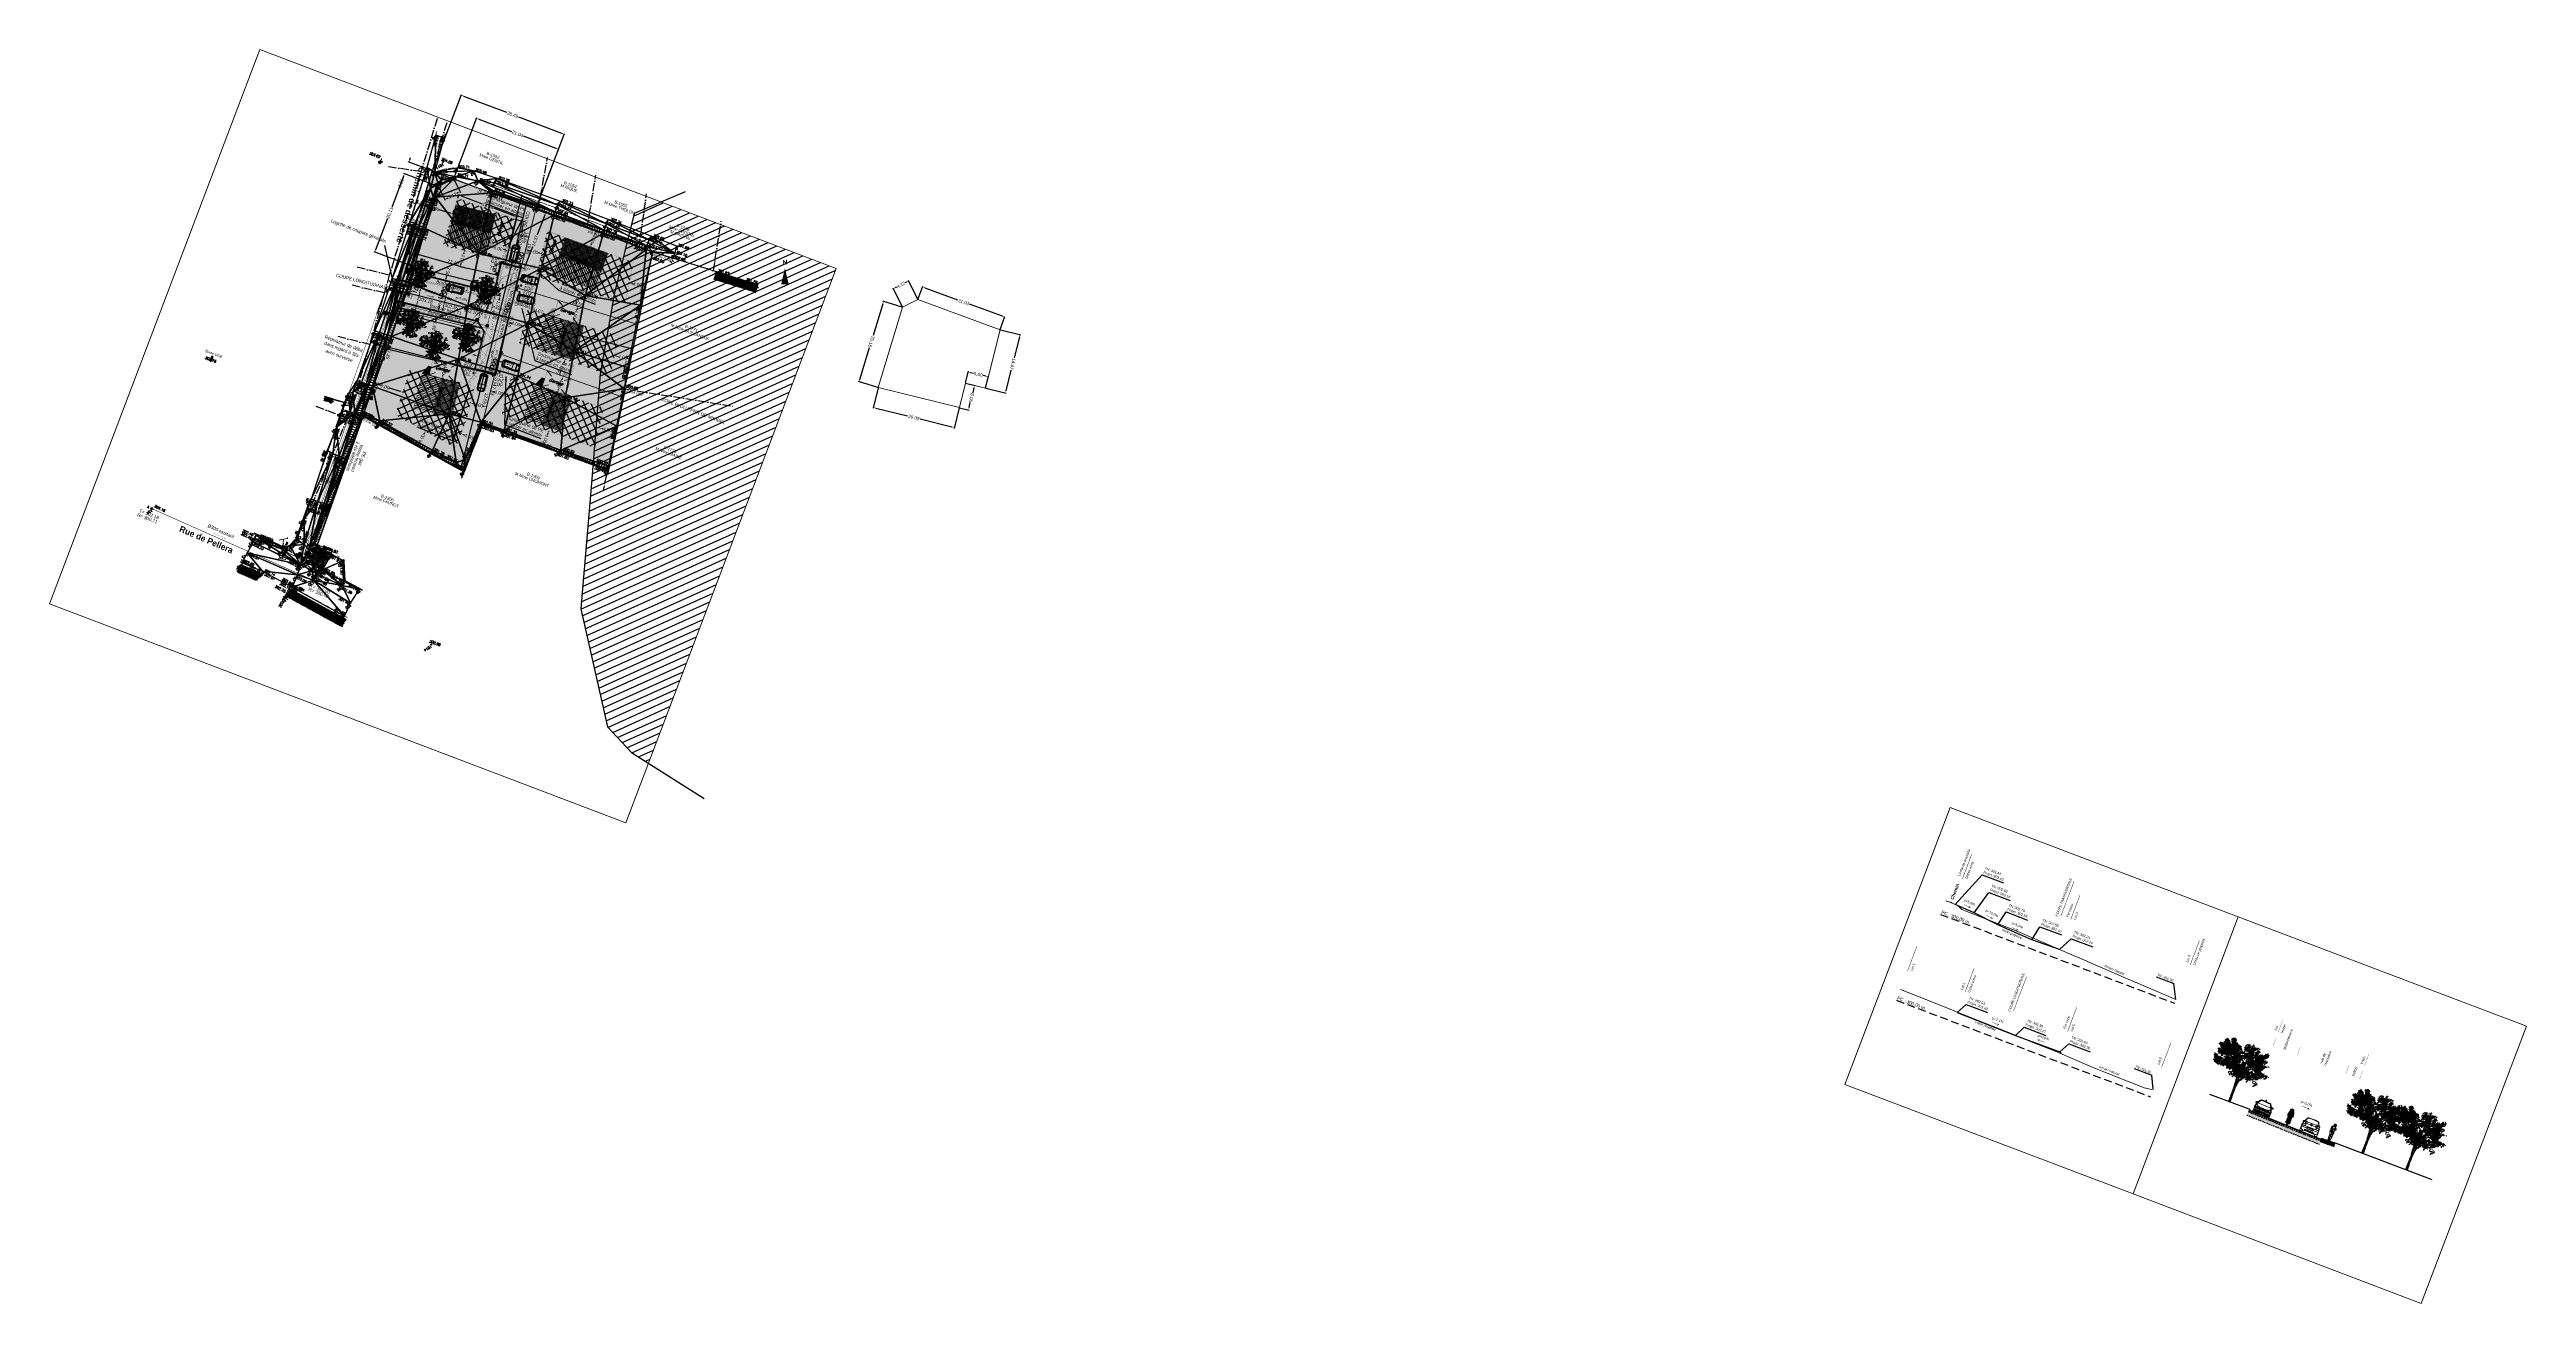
# Model space of a CAD drawing. Header units: metres. Extents: x 1851427 to 1852022, y 5183007 to 5183309.
import ezdxf
from ezdxf.enums import TextEntityAlignment as Align

# ---------------------------------------------------------------- set-up
doc = ezdxf.new("R2010")
doc.units = ezdxf.units.M
doc.header["$LTSCALE"] = 2.5
doc.header["$PDMODE"] = 35
doc.header["$PDSIZE"] = 0.03
for name, pattern in [('L16', [0.375, 0.3, -0.075]), ('L32', [2.5, 2, -0.1, 0.1, -0.1, 0.1, -0.1]), ('L5', [1.15, 0.8, -0.175, 0, -0.175]), ('L8', [0.225, 0.15, -0.075])]:
    doc.linetypes.add(name, pattern=pattern)
doc.layers.get('0').update_dxf_attribs({"linetype": 'CONTINUOUS', "lineweight": 30})
doc.layers.get('Defpoints').update_dxf_attribs({"linetype": 'CONTINUOUS'})
for name, color, linetype in [('_SSL_ASS_UN', 34, 'L32'), ('_SSL_ASS_UN_TXT', 34, 'CONTINUOUS'), ('APLAT_BLANC', 255, 'CONTINUOUS'), ('BAT', 7, 'CONTINUOUS'), ('BAT_EP', 251, 'CONTINUOUS'), ('BAT_HAC', 251, 'CONTINUOUS'), ('EP 1_Canalisations', 5, 'L32'), ('EP 1_Regards', 4, 'CONTINUOUS'), ('EU 1_Canalisations', 34, 'L32'), ('EU 1_Regards', 6, 'CONTINUOUS'), ('FEUIL', 7, 'CONTINUOUS'), ('PFM_VRD ET 2D', 7, 'CONTINUOUS'), ('PFM_VRD Talus D - Hachures', 2, 'CONTINUOUS'), ('PFM_VRD Talus R - Hachures', 1, 'CONTINUOUS'), ('Plong_Constructions', 7, 'CONTINUOUS'), ('Plong_Courbes', 7, 'CONTINUOUS'), ('Plong_Textes', 7, 'CONTINUOUS'), ('PRO_BAT_OMBRES', 7, 'CONTINUOUS'), ('PRO_IMPLANTATION_MAISON', 140, 'L8'), ('PRO_IMPLANTATION_MAISON_COT', 140, 'CONTINUOUS'), ('PRO_PAR_HAC', 7, 'CONTINUOUS'), ('PRO_PAR_N', 6, 'CONTINUOUS'), ('PRO_PL_AXES_3D', 7, 'CONTINUOUS'), ('PRO_RES_AEP', 130, 'CONTINUOUS'), ('PRO_RES_AEP_TXT', 130, 'CONTINUOUS'), ('PRO_RES_EDF', 1, 'CONTINUOUS'), ('PRO_RES_EDF_TXT', 1, 'CONTINUOUS'), ('PRO_RES_EP_TXT', 5, 'CONTINUOUS'), ('PRO_RES_EU', 34, 'CONTINUOUS'), ('PRO_RES_EU_TXT', 34, 'CONTINUOUS'), ('PRO_RES_GDF', 30, 'CONTINUOUS'), ('PRO_RES_GDF_TXT', 30, 'CONTINUOUS'), ('PRO_RES_TEL', 84, 'CONTINUOUS'), ('PRO_RES_TEL_TXT', 84, 'CONTINUOUS'), ('PRO_VOI', 7, 'CONTINUOUS'), ('PRO_VOI_APLAT', 7, 'CONTINUOUS'), ('PRO_VOI_APLAT_CON', 6, 'CONTINUOUS'), ('PRO_VOI_BORDURES', 140, 'CONTINUOUS'), ('PRO_VOI_BORDURES_TXT', 140, 'CONTINUOUS'), ('PRO_VOI_COTATION', 232, 'CONTINUOUS'), ('PRO_VOI_P', 1, 'CONTINUOUS'), ('PRO_VOI_TAMPON', 5, 'CONTINUOUS'), ('PRO_VOI_TXT', 7, 'CONTINUOUS'), ('PRO_VOI_VEG', 81, 'CONTINUOUS'), ('PRO_VOI_Z', 1, 'CONTINUOUS'), ('TAL_HACH', 44, 'CONTINUOUS'), ('TN_', 94, 'CONTINUOUS'), ('TRONC', 7, 'CONTINUOUS')]:
    doc.layers.add(name, color=color, linetype=linetype)
for name, color, linetype, lineweight in [('AFF', 7, 'CONTINUOUS', 5), ('ASS', 5, 'CONTINUOUS', 5), ('ASS_TXT', 5, 'CONTINUOUS', 5), ('CLO_HAC', 251, 'CONTINUOUS', 15), ('CLO_LEG', 7, 'CONTINUOUS', 15), ('CLO_MUR', 7, 'CONTINUOUS', 15), ('CLO_TXT', 7, 'CONTINUOUS', 18), ('EAU', 4, 'CONTINUOUS', 5), ('EAU_TXT', 4, 'CONTINUOUS', 5), ('EDF', 1, 'CONTINUOUS', 5), ('EDF_TXT', 1, 'CONTINUOUS', 5), ('GAZ', 20, 'CONTINUOUS', 5), ('GAZ_TXT', 20, 'CONTINUOUS', 5), ('P', 7, 'CONTINUOUS', 50), ('PAR', 11, 'L5', 30), ('PAR_REP', 6, 'CONTINUOUS', 15), ('PAR_TXT', 230, 'CONTINUOUS', 20), ('PLU', 5, 'CONTINUOUS', 30), ('PRO_BAT', 252, 'CONTINUOUS', 18), ('PRO_DEMOL_P', 7, 'CONTINUOUS', 50), ('PRO_DEMOL_TAL', 34, 'CONTINUOUS', 20), ('PRO_DEMOL_TAL_HAC', 32, 'CONTINUOUS', 15), ('PRO_DEMOL_VOI', 251, 'CONTINUOUS', 20), ('PRO_PAR', 1, 'CONTINUOUS', 35), ('PRO_PAR_COT', 200, 'CONTINUOUS', 20), ('PRO_PAR_P', 7, 'CONTINUOUS', 70), ('PRO_PAR_Z', 1, 'CONTINUOUS', 9), ('PRO_PL_AXES', 193, 'L5', 15), ('PRO_RES_EP', 5, 'CONTINUOUS', 15), ('PRO_VOI_PENTE', 1, 'CONTINUOUS', 15), ('PTT', 3, 'CONTINUOUS', 5), ('PTT_TXT', 3, 'CONTINUOUS', 5), ('REP', 6, 'CONTINUOUS', 5), ('SOL', 7, 'CONTINUOUS', 15), ('TAL', 34, 'CONTINUOUS', 25), ('VOI', 251, 'CONTINUOUS', 20), ('VOI_NOM', 170, 'CONTINUOUS', 40), ('Z', 7, 'CONTINUOUS', 9)]:
    doc.layers.add(name, color=color, linetype=linetype, lineweight=lineweight)
for name, color, linetype, lineweight, true_color in [('CADRE', 7, 'CONTINUOUS', 13, 0x285a87), ('PRO_PAR_SURF', 7, 'CONTINUOUS', 20, 0x285a87), ('PRO_PAR_TXT', 7, 'CONTINUOUS', 20, 0x285a87)]:
    doc.layers.add(name, color=color, linetype=linetype, lineweight=lineweight, true_color=true_color)
for name, color, linetype, plot in [('N', 1, 'CONTINUOUS', False), ('NCACHE', 7, 'CONTINUOUS', False), ('PCACHE', 7, 'CONTINUOUS', False), ('ZCACHE', 7, 'CONTINUOUS', False)]:
    doc.layers.add(name, color=color, linetype=linetype, plot=plot)
doc.styles.add('_ECRITURE', font='')
doc.styles.add('_ECRITURE_GRAS', font='')
doc.styles.add('Centruy Gothic', font='')
doc.styles.add('Ecriture', font='')
doc.styles.add('SIMPLEX', font='SIMPLEX.SHX', dxfattribs={"oblique": 27})
doc.styles.add('SIMPLEX_IT', font='simplex.shx', dxfattribs={"oblique": 27})
doc.styles.get("Standard").update_dxf_attribs({"font": 'Arial.ttf'})
doc.styles.get('_ECRITURE').set_extended_font_data('NewsGoth BT')
doc.styles.get('_ECRITURE_GRAS').set_extended_font_data('NewsGoth BT', bold=True)
doc.styles.get('Centruy Gothic').set_extended_font_data('NewsGoth BT')
doc.styles.get('Ecriture').set_extended_font_data('NewsGoth BT')
doc.dimstyles.get("Standard").update_dxf_attribs({"dimtxt": 0.18, "dimasz": 0.18, "dimexe": 0.18, "dimexo": 0.0625, "dimgap": 0.09, "dimtad": 0, "dimtih": 1, "dimtoh": 1, "dimdec": 4, "dimzin": 0, "dimdsep": 46, "dimtxsty": 'Standard', "dimcen": 0.09, "dimadec": 0, "dimazin": 0, "dimtfac": 1, "dimtdec": 4, "dimtofl": 0, "dimtmove": 0, "dimatfit": 3, "dimfxl": 1, "dimtolj": 1, "dimtzin": 0, "dimarcsym": 0})
doc.dimstyles.new('Voirie', dxfattribs={"dimtxt": 0.8, "dimasz": 0.6, "dimexe": 0.18, "dimexo": 0.0625, "dimgap": 0, "dimtad": 0, "dimzin": 0, "dimdsep": 46, "dimtxsty": 'Ecriture', "dimcen": 0.04, "dimclrd": 256, "dimclre": 256, "dimclrt": 256, "dimaunit": 2, "dimadec": 3, "dimazin": 0, "dimtfac": 1, "dimtofl": 0, "dimtmove": 0, "dimatfit": 0, "dimfxl": 1, "dimtolj": 1, "dimtzin": 0, "dimlwd": -1, "dimarcsym": 0})
pattern_1 = [(180, (0, 0), (-2e-16, -0.15), [0, -0.15])]
pattern_2 = [(27, (0, 0), (-0.10810648775, 0.212170928572), [])]
pattern_3 = [(45, (0, 0), (-0.224506403027, 0.224506403027), [])]
pattern_4 = [(45, (0, 0), (-0.16837980227, 0.16837980227), [])]
pattern_5 = [(24.21, (1851429.304, 5183182.4787), (-0.651005, 1.447877), []), (114.21, (1851429.304, 5183182.4787), (-1.447877, -0.651005), [])]
pattern_6 = [(270, (-2.3, 2e-10), (0.254, -3e-16), [])]
pattern_7 = [(270, (-2.3, 2e-10), (0.41275, -5e-16), [])]
pattern_8 = [(207.222768, (1851852.503435, 5183095.32968), (-2.0333224624, -1.0619308757), [0.02562907, -2.5372875]), (164.179668, (1851852.480644, 5183095.317956), (2.20477256277, -0.63330923833), [0.04398037, -4.35405]), (111.720368, (1851852.43833, 5183095.329946), (1.0371727192, -2.6352269918), [0.03101115, -3.0701025]), (246.483668, (1851852.351968, 5183095.311792), (1.5304327262, 3.49430340173), [0.04005037, -3.96498]), (272.043668, (1851852.335988, 5183095.275068), (-0.0790796274, 2.47523933316), [0.03927255, -3.887985]), (336.483668, (1851852.337388, 5183095.235821), (-3.49430340173, 1.5304327262), [0.04005037, -3.96498]), (16.904168, (1851852.374112, 5183095.21984), (-2.99141854488, -0.90193881086), [0.05296455, -5.2434825]), (51.465268, (1851852.424788, 5183095.235241), (2.734246992, 3.44479519546), [0.050004, -4.9503975]), (100.639568, (1851852.45594, 5183095.274355), (-0.5457502401, 2.85618131325), [0.04018597, -3.9784125]), (154.446368, (1851852.44852, 5183095.31385), (1.8914388333, -0.9218796343), [0.04587847, -2.2480425]), (201.607368, (1851852.40713, 5183095.3336405), (-2.88093761806, -1.14765133202), [0.05933085, -5.87376]), (118.024068, (1851852.527607, 5183095.24307), (-0.8409708686, 1.5418926563), [0.02025038, -2.004795]), (150.679168, (1851852.518093, 5183095.260947), (2.18001108365, -1.2352112907), [0.03852615, -3.814095]), (204.20997, (1851852.4845, 5183095.27981), (-0.06761685, -0.17809594), [0.02694067, -0.24246675]), (182.408568, (1851852.48015, 5183095.305918), (1.0257176705, 0.0181080672), [0.01450807, -1.436295]), (271.011368, (1851852.465654, 5183095.305308), (0.02475463, 0.601905458), [0.02051745, -1.00536]), (10.173768, (1851852.466016, 5183095.284794), (0.669521501, 0.153341925), [0.033324, -1.0774725]), (140.77507, (1851852.498816, 5183095.29068), (0.288575484, -0.313329642), [0.02409652, -0.5783175]), (355.599468, (1851852.362358, 5183095.344526), (1.9838118163, -0.1418822508), [0.0337566, -3.34191]), (49.556168, (1851852.396016, 5183095.341936), (-1.4561670252, -1.6885870393), [0.02831992, -2.803665]), (272.408568, (1851852.51234, 5183095.3263), (-0.0181080672, 1.0257176705), [0.029016, -1.42179]), (322.820468, (1851852.513559, 5183095.297308), (-1.578111297, 1.2104563726), [0.0337566, -3.34191]), (318.653968, (1851852.320436, 5183095.234106), (-0.7552477687, 0.6942765716), [0.03255262, -1.5950775]), (273.985068, (1851852.344874, 5183095.212602), (-0.1466927247, 2.2971394032), [0.0272754, -2.70027]), (46.011368, (1851852.446504, 5183095.147527), (0.694279286, 0.755248909), [0.029016, -1.42179]), (356.563968, (1851852.466656, 5183095.168403), (-2.5857160387, 0.1666365125), [0.03193372, -3.16143]), (48.653968, (1851852.359237, 5183095.18066), (-0.6942765716, -0.7552477687), [0.01627635, -1.61136]), (80.519868, (1851852.435818, 5183095.151584), (0.092371531, 0.779998508), [0.00971362, -0.96165]), (145.173768, (1851852.43742, 5183095.161165), (0.466671771, -0.380946573), [0.03927255, -0.74617875]), (165.218968, (1851852.405179, 5183095.183593), (1.8485746838, -0.4980723), [0.03639502, -3.603105]), (282.90007, (1851852.45993, 5183095.268765), (-0.042862461, 0.423808688), [0.0274743, -0.6593835]), (332.367168, (1851852.466064, 5183095.241984), (2.8923998346, -1.5056813811), [0.04796677, -4.7487]), (40.155368, (1851852.50856, 5183095.219737), (-1.185699701, -0.9762024834), [0.0196131, -1.941705]), (69.20997, (1851852.52355, 5183095.23238), (-0.11047916, 0.24571295), [0.01143, -0.17907]), (99.466368, (1851852.403646, 5183095.190288), (0.2390647015, -1.5171387753), [0.02646502, -2.6200425]), (27.222768, (1851852.399293, 5183095.216393), (2.0333224624, 1.0619308757), [0.05125822, -2.51166]), (339.20997, (1851852.44487, 5183095.23984), (0.24571295, 0.11047916), [0.04953, -0.14097]), (304.514768, (1851852.491179, 5183095.22226), (-1.3076391863, 1.9228402875), [0.03012075, -2.9819475]), (233.264568, (1851852.508246, 5183095.197442), (-0.4485647315, -0.6447688603), [0.02773717, -1.3591275]), (186.855968, (1851852.491656, 5183095.175213), (-4.0599932661, -0.496241162), [0.04516087, -4.4709375]), (154.636068, (1851852.4468176, 5183095.169822), (-2.2476327128, 1.05711501843), [0.04777717, -4.729935]), (154.636068, (1851852.4468176, 5183095.169822), (-2.2476327128, 1.05711501843), [0.04777717, -4.729935])]

# ---------------------------------------------------------------- blocks, each defined once
blk = doc.blocks.new('PRO_MAIS_2')
at = {"layer": 'PRO_BAT'}
h = blk.add_hatch(dxfattribs=at)
h.set_pattern_fill('ANSI31', color=42, scale=0.13, angle=225)
h.paths.add_polyline_path([(0, -4.69), (0, 0), (11, 0), (11, -4.69)])
h = blk.add_hatch(color=253, dxfattribs=at)
h.dxf.hatch_style = 1
h.paths.add_polyline_path([(15, -3.39), (11, -3.39), (11, -9.39), (15, -9.39)])
h.paths.add_polyline_path([(11, 0), (0, 0), (0, -9.39), (11, -9.39)])
h = blk.add_hatch(dxfattribs=at)
h.set_pattern_fill('ANSI31', color=42, scale=0.08, angle=225)
h.paths.add_polyline_path([(11, -9.39), (0, -9.39), (0, -4.69), (11, -4.69)])
at = {"layer": 'PRO_BAT_OMBRES'}
h = blk.add_hatch(dxfattribs=at)
h.set_pattern_fill('PEPIN', color=256, scale=0.05, angle=180)
h.set_pattern_definition(pattern_1)
h.paths.add_polyline_path([(10.5, -10.39), (14.5, -10.39), (15, -9.39), (11, -9.39), (0, -9.39), (0, 0), (-1, -2), (-1, -11.39), (10, -11.39)])
at = {"layer": 'PRO_BAT', "const_width": 0.05, "flags": 128}
for points in [[(11, 0), (0, 0), (0, -9.39), (11, -9.39)], [(15, -3.39), (11, -3.39), (11, -9.39), (15, -9.39)]]:
    blk.add_lwpolyline(points, close=True, dxfattribs=at)
blk.add_lwpolyline([(11, -4.69), (0, -4.69)], dxfattribs=at)
at = {"layer": 'PRO_BAT', "color": 42, "flags": 128}
for points in [[(11, -3.39), (11.89, -4.73)], [(14.11, -4.73), (15, -3.39)], [(11, -9.39), (11.89, -8.05)], [(14.11, -8.05), (15, -9.39)]]:
    blk.add_lwpolyline(points, dxfattribs=at)
at = {"layer": 'PRO_BAT', "style": 'SIMPLEX_IT', "oblique": 27}
blk.add_text('Habitation', height=0.75, rotation=180, dxfattribs=at).set_placement((8.46, -5.16))
blk.add_text('Garage', height=0.75, rotation=270, dxfattribs=at).set_placement((13.03, -6.19), align=Align.MIDDLE)
blk = doc.blocks.new('arbre4')
at = {"layer": 'PRO_VOI_VEG', "linetype": 'ByBlock', "lineweight": -2, "extrusion": (-0.095442, 0.360509, 0.92786), "flags": 128}
for points, elevation in [([(4.56, 0.69), (4.96, 0.45), (4.73, 0.34), (4.53, 0.52), (4.56, 0.69)], 7.2), ([(4.46, 0.44), (4.87, 0.2), (4.64, 0.09), (4.43, 0.27), (4.46, 0.44)], 5.96), ([(3.79, 1.5), (4.19, 1.26), (3.96, 1.15), (3.76, 1.33), (3.79, 1.5)], 6.99), ([(2.44, -0.87), (2.85, -1.11), (2.61, -1.22), (2.41, -1.04), (2.44, -0.87)], 6.97), ([(1.72, -1.3), (2.13, -1.55), (1.89, -1.66), (1.69, -1.48), (1.72, -1.3)], 7.15), ([(1.76, -0.24), (2.17, -0.48), (1.93, -0.59), (1.73, -0.41), (1.76, -0.24)], 9.41), ([(2.12, 0.94), (2.52, 0.69), (2.29, 0.59), (2.08, 0.76), (2.12, 0.94)], 7.1), ([(1.61, 0.46), (2.02, 0.22), (1.78, 0.11), (1.58, 0.29), (1.61, 0.46)], 5.95), ([(0.26, 0.01), (0.67, -0.23), (0.43, -0.34), (0.23, -0.16), (0.26, 0.01)], 7.89), ([(-0.39, -1.79), (0.02, -2.04), (-0.22, -2.15), (-0.42, -1.97), (-0.39, -1.79)], 6.86), ([(-0.08, 2.35), (0.33, 2.11), (0.09, 2), (-0.11, 2.18), (-0.08, 2.35)], 8.36), ([(-0.58, 0.78), (-0.17, 0.54), (-0.4, 0.43), (-0.61, 0.61), (-0.58, 0.78)], 7.39), ([(-1.35, -0.24), (-0.94, -0.49), (-1.17, -0.59), (-1.38, -0.42), (-1.35, -0.24)], 7.99), ([(-1.84, -1.96), (-1.43, -2.2), (-1.67, -2.31), (-1.87, -2.13), (-1.84, -1.96)], 6.92), ([(-0.67, 1.07), (-0.26, 0.83), (-0.5, 0.72), (-0.7, 0.9), (-0.67, 1.07)], 2.28), ([(-0.9, 2.14), (-0.49, 1.9), (-0.73, 1.79), (-0.93, 1.97), (-0.9, 2.14)], 7.11), ([(-2.08, -0.3), (-1.67, -0.55), (-1.9, -0.66), (-2.11, -0.48), (-2.08, -0.3)], 6.75), ([(-2.15, 1.57), (-1.74, 1.33), (-1.98, 1.22), (-2.18, 1.4), (-2.15, 1.57)], 8.68), ([(-1.75, 1.9), (-1.34, 1.66), (-1.57, 1.55), (-1.78, 1.73), (-1.75, 1.9)], 5.37), ([(-2.95, -0.35), (-2.55, -0.6), (-2.78, -0.7), (-2.99, -0.53), (-2.95, -0.35)], 7.85), ([(-2.63, 2.61), (-2.22, 2.36), (-2.45, 2.26), (-2.66, 2.43), (-2.63, 2.61)], 5.09), ([(-3.3, 1.18), (-2.9, 0.94), (-3.13, 0.83), (-3.34, 1.01), (-3.3, 1.18)], 6.75), ([(-2.94, 3.68), (-2.54, 3.44), (-2.77, 3.33), (-2.98, 3.51), (-2.94, 3.68)], 6.41), ([(-4.42, 3.09), (-4.01, 2.85), (-4.24, 2.74), (-4.45, 2.92), (-4.42, 3.09)], 8.37), ([(3.83, 4.45), (4.24, 4.2), (4, 4.1), (3.8, 4.27), (3.83, 4.45)], 4.35), ([(3.21, 3.64), (3.62, 3.4), (3.38, 3.29), (3.18, 3.47), (3.21, 3.64)], 6.01), ([(3.49, 4.37), (3.9, 4.13), (3.66, 4.02), (3.46, 4.19), (3.49, 4.37)], 4.38), ([(2.96, 4.28), (3.36, 4.04), (3.13, 3.93), (2.92, 4.11), (2.96, 4.28)], 6.36), ([(2.89, 3.67), (3.29, 3.43), (3.06, 3.32), (2.86, 3.5), (2.89, 3.67)], 4.17), ([(2.31, 3.69), (2.72, 3.45), (2.48, 3.34), (2.28, 3.52), (2.31, 3.69)], 6.9), ([(2.84, 5.37), (3.25, 5.13), (3.01, 5.02), (2.81, 5.2), (2.84, 5.37)], 3.97), ([(1.79, 2.47), (2.19, 2.22), (1.96, 2.12), (1.75, 2.29), (1.79, 2.47)], 5.63), ([(1.88, 4.02), (2.29, 3.78), (2.05, 3.67), (1.85, 3.85), (1.88, 4.02)], 6.37), ([(1.6, 4.09), (2.01, 3.85), (1.77, 3.74), (1.57, 3.92), (1.6, 4.09)], 4.49), ([(1.82, 4.48), (2.23, 4.23), (2, 4.13), (1.79, 4.3), (1.82, 4.48)], 2.77), ([(0.25, 6.33), (0.66, 6.09), (0.43, 5.98), (0.22, 6.16), (0.25, 6.33)], 3.59), ([(-0.1, 6.09), (0.31, 5.85), (0.08, 5.74), (-0.13, 5.92), (-0.1, 6.09)], 3.69), ([(-1.01, 3.76), (-0.6, 3.51), (-0.83, 3.41), (-1.04, 3.58), (-1.01, 3.76)], 4.62), ([(-1.47, 3.1), (-1.07, 2.85), (-1.3, 2.75), (-1.5, 2.92), (-1.47, 3.1)], 4.89), ([(-2.04, 5.01), (-1.63, 4.77), (-1.87, 4.66), (-2.07, 4.84), (-2.04, 5.01)], 5.88), ([(-2.22, 4.66), (-1.81, 4.42), (-2.05, 4.31), (-2.25, 4.49), (-2.22, 4.66)], 5.72), ([(-2.81, 4.32), (-2.4, 4.08), (-2.63, 3.97), (-2.84, 4.15), (-2.81, 4.32)], 5.86)]:
    blk.add_lwpolyline(points, close=True, dxfattribs=dict(at, elevation=elevation))
at = {"layer": 'PRO_VOI_VEG', "linetype": 'ByBlock', "lineweight": -2, "extrusion": (-4.92671e-09, -0.654654, 0.755929), "flags": 128}
for points, elevation in [([(-5.07, 4.65), (-4.89, 4.31), (-5.08, 4.33), (-5.15, 4.54), (-5.07, 4.65)], 2.07), ([(-0.25, 0.8), (-0.07, 0.46), (-0.26, 0.48), (-0.33, 0.69), (-0.25, 0.8)], 5.4), ([(0.02, 2.52), (0.2, 2.18), (0.01, 2.2), (-0.06, 2.41), (0.02, 2.52)], 6.3)]:
    blk.add_lwpolyline(points, close=True, dxfattribs=dict(at, elevation=elevation))
at = {"layer": 'PRO_VOI_VEG', "color": 6, "linetype": 'ByBlock', "lineweight": -2, "extrusion": (-0.859342, 0.152273, 0.488205), "elevation": 7.74, "flags": 128}
blk.add_lwpolyline([(0.07, 3.62), (-0.03, 3.4), (0.06, 3.29), (0.17, 3.42), (0.07, 3.62)], close=True, dxfattribs=at)
at = {"layer": 'PRO_VOI_VEG', "color": 6, "linetype": 'ByBlock', "lineweight": -2, "extrusion": (-0.746943, 0.647384, 0.151559), "elevation": 5.25, "flags": 128}
blk.add_lwpolyline([(2.63, 6.2), (2.79, 6.16), (2.88, 6.31), (2.77, 6.4), (2.63, 6.2)], close=True, dxfattribs=at)
at = {"layer": 'PRO_VOI_VEG', "linetype": 'ByBlock', "lineweight": -2, "extrusion": (0.372929, 6.70653e-10, 0.92786), "elevation": 2.38, "flags": 128}
blk.add_lwpolyline([(2.16, 6.42), (2.57, 6.17), (2.33, 6.07), (2.13, 6.24), (2.16, 6.42)], close=True, dxfattribs=at)
at = {"layer": 'PRO_VOI_VEG', "linetype": 'ByBlock', "lineweight": -2, "extrusion": (9.90252e-10, -0.872729, 0.488205), "flags": 128}
for points, elevation in [([(-4.73, 5.29), (-4.99, 5.18), (-5.05, 5.56), (-4.79, 5.5), (-4.73, 5.29)], -0.02), ([(-2.92, 3.78), (-3.18, 3.68), (-3.24, 4.05), (-2.98, 3.99), (-2.92, 3.78)], 0.05), ([(-0.82, 5.47), (-1.08, 5.36), (-1.14, 5.74), (-0.88, 5.68), (-0.82, 5.47)], -0.35), ([(1.14, 5.86), (0.88, 5.76), (0.82, 6.14), (1.08, 6.08), (1.14, 5.86)], -1.05), ([(2.38, 6.36), (2.11, 6.26), (2.06, 6.63), (2.32, 6.58), (2.38, 6.36)], 1.05), ([(2.54, 6.87), (2.28, 6.77), (2.23, 7.14), (2.49, 7.08), (2.54, 6.87)], 0.14), ([(-1.9, 2.36), (-2.16, 2.25), (-2.21, 2.63), (-1.95, 2.57), (-1.9, 2.36)], 5.22), ([(0.57, 3.79), (0.3, 3.68), (0.25, 4.06), (0.51, 4), (0.57, 3.79)], 2.66)]:
    blk.add_lwpolyline(points, close=True, dxfattribs=dict(at, elevation=elevation))
at = {"layer": 'PRO_VOI_VEG', "color": 6, "linetype": 'ByBlock', "lineweight": -2, "extrusion": (-0.969488, -0.18141, 0.164872), "elevation": 5.77, "flags": 128}
blk.add_lwpolyline([(-1.7, 6.08), (-1.92, 5.98), (-1.99, 6.16), (-1.86, 6.21), (-1.7, 6.08)], close=True, dxfattribs=at)
at = {"layer": 'PRO_VOI_VEG', "color": 6, "linetype": 'ByBlock', "lineweight": -2, "extrusion": (0.977927, -0.173286, 0.116747), "elevation": -4.14, "flags": 128}
blk.add_lwpolyline([(-0.07, 7.49), (0.08, 7.71), (-0.03, 7.93), (-0.11, 7.77), (-0.07, 7.49)], close=True, dxfattribs=at)
at = {"layer": 'PRO_VOI_VEG', "linetype": 'ByBlock', "lineweight": -2, "extrusion": (0.632852, 0.167542, 0.755929), "flags": 128}
for points, elevation in [([(2.21, 7.98), (2.38, 7.64), (2.2, 7.66), (2.13, 7.87), (2.21, 7.98)], 2.27), ([(3.99, 7.13), (4.17, 6.79), (3.98, 6.81), (3.91, 7.02), (3.99, 7.13)], 2.74), ([(4.22, 5.51), (4.39, 5.16), (4.2, 5.19), (4.14, 5.4), (4.22, 5.51)], 2.16), ([(1.61, 7.07), (1.79, 6.73), (1.6, 6.75), (1.53, 6.96), (1.61, 7.07)], 3.06), ([(3.4, 5.27), (3.57, 4.93), (3.39, 4.96), (3.32, 5.16), (3.4, 5.27)], 2.36), ([(0.67, 6.92), (0.85, 6.58), (0.66, 6.6), (0.59, 6.81), (0.67, 6.92)], 3.69), ([(3.88, 5.32), (4.05, 4.98), (3.86, 5), (3.79, 5.21), (3.88, 5.32)], 3.52), ([(2.51, 7.1), (2.69, 6.76), (2.5, 6.78), (2.43, 6.99), (2.51, 7.1)], 5.28), ([(4.65, 6.27), (4.83, 5.93), (4.64, 5.96), (4.57, 6.16), (4.65, 6.27)], 6), ([(0.81, 4.76), (0.99, 4.42), (0.8, 4.44), (0.73, 4.65), (0.81, 4.76)], 2.81), ([(3.19, 5.55), (3.37, 5.2), (3.18, 5.23), (3.11, 5.44), (3.19, 5.55)], 4.88), ([(3.83, 5.11), (4, 4.76), (3.82, 4.79), (3.75, 5), (3.83, 5.11)], 5.85), ([(0.58, 2.2), (0.75, 1.86), (0.56, 1.89), (0.5, 2.1), (0.58, 2.2)], 1.42), ([(4.22, 3.43), (4.39, 3.09), (4.21, 3.11), (4.14, 3.32), (4.22, 3.43)], 4.56), ([(0.26, 5.54), (0.43, 5.2), (0.24, 5.23), (0.17, 5.43), (0.26, 5.54)], 6.63), ([(4.4, 2.34), (4.57, 1.99), (4.38, 2.02), (4.32, 2.23), (4.4, 2.34)], 5.51), ([(-0.15, 1.14), (0.03, 0.8), (-0.16, 0.82), (-0.23, 1.03), (-0.15, 1.14)], 2.34), ([(2.4, 2.82), (2.58, 2.48), (2.39, 2.51), (2.32, 2.71), (2.4, 2.82)], 5.68), ([(1.45, 2.59), (1.62, 2.25), (1.44, 2.27), (1.37, 2.48), (1.45, 2.59)], 5.88), ([(1.78, 4.03), (1.95, 3.69), (1.76, 3.71), (1.7, 3.92), (1.78, 4.03)], 7.94), ([(0.08, 2.95), (0.25, 2.61), (0.07, 2.64), (0, 2.84), (0.08, 2.95)], 6.91), ([(-0.85, 5.18), (-0.68, 4.83), (-0.87, 4.86), (-0.94, 5.07), (-0.85, 5.18)], 2.45), ([(-3.42, 5.73), (-3.24, 5.38), (-3.43, 5.41), (-3.5, 5.62), (-3.42, 5.73)], 3.17), ([(-2.12, 6), (-1.95, 5.66), (-2.14, 5.68), (-2.21, 5.89), (-2.12, 6)], 4.49), ([(-4.04, 7.25), (-3.87, 6.9), (-4.06, 6.93), (-4.12, 7.14), (-4.04, 7.25)], 5.15), ([(-1.36, 2.65), (-1.19, 2.31), (-1.37, 2.33), (-1.44, 2.54), (-1.36, 2.65)], 1.03), ([(-1.22, 6.13), (-1.04, 5.79), (-1.23, 5.81), (-1.3, 6.02), (-1.22, 6.13)], 5.81), ([(-4.06, 4.9), (-3.88, 4.56), (-4.07, 4.58), (-4.14, 4.79), (-4.06, 4.9)], 3.29), ([(-0.72, 1.77), (-0.55, 1.43), (-0.74, 1.46), (-0.8, 1.66), (-0.72, 1.77)], 1.19), ([(-4.26, 4.41), (-4.08, 4.07), (-4.27, 4.09), (-4.34, 4.3), (-4.26, 4.41)], 3.71), ([(-4.54, 4.98), (-4.36, 4.64), (-4.55, 4.67), (-4.62, 4.87), (-4.54, 4.98)], 5.37), ([(-1.76, 2.97), (-1.59, 2.62), (-1.78, 2.65), (-1.85, 2.86), (-1.76, 2.97)], 4.96), ([(-1.05, 2.61), (-0.88, 2.27), (-1.07, 2.29), (-1.13, 2.5), (-1.05, 2.61)], 5.27), ([(-2.19, 3.12), (-2.02, 2.77), (-2.2, 2.8), (-2.27, 3.01), (-2.19, 3.12)], 6.99)]:
    blk.add_lwpolyline(points, close=True, dxfattribs=dict(at, elevation=elevation))
at = {"layer": 'PRO_VOI_VEG', "color": 42, "linetype": 'ByBlock', "lineweight": -2, "extrusion": (-0.813612, 0.366962, 0.450971), "elevation": 6.65, "flags": 128}
blk.add_lwpolyline([(1.18, 2.88), (1.6, 2.8), (1.57, 2.67), (1.07, 2.86), (1.18, 2.88)], close=True, dxfattribs=at)
at = {"layer": 'PRO_VOI_VEG', "color": 42, "linetype": 'ByBlock', "lineweight": -2, "extrusion": (0.28427, -0.71615, 0.637432), "flags": 128}
for points, elevation in [([(-2.28, 4.59), (-3.86, 5.77), (-3.83, 5.8), (-2.15, 4.59), (-2.28, 4.59)], -0.01), ([(1.83, 7.96), (0.26, 9.13), (0.29, 9.17), (1.97, 7.96), (1.83, 7.96)], 1.81)]:
    blk.add_lwpolyline(points, close=True, dxfattribs=dict(at, elevation=elevation))
at = {"layer": 'PRO_VOI_VEG', "linetype": 'ByBlock', "lineweight": -2, "extrusion": (0.843665, 0.223353, 0.488205), "flags": 128}
for points, elevation in [([(1.81, 7.15), (1.55, 7.04), (1.49, 7.42), (1.75, 7.36), (1.81, 7.15)], -1.12), ([(4.2, 6.72), (3.93, 6.61), (3.88, 6.99), (4.14, 6.93), (4.2, 6.72)], -0.35), ([(3, 6.98), (2.74, 6.87), (2.69, 7.25), (2.95, 7.19), (3, 6.98)], 0.11), ([(1.21, 7.21), (0.95, 7.11), (0.89, 7.48), (1.15, 7.42), (1.21, 7.21)], -0.3), ([(4.22, 6.31), (3.95, 6.2), (3.9, 6.58), (4.16, 6.52), (4.22, 6.31)], 0.38), ([(0.93, 8.57), (0.67, 8.46), (0.61, 8.84), (0.87, 8.78), (0.93, 8.57)], 1.45), ([(1.78, 7.09), (1.52, 6.98), (1.46, 7.36), (1.72, 7.3), (1.78, 7.09)], 1.54), ([(2.51, 8.47), (2.25, 8.37), (2.19, 8.74), (2.46, 8.68), (2.51, 8.47)], 2.55), ([(1.79, 5.75), (1.52, 5.65), (1.47, 6.02), (1.73, 5.97), (1.79, 5.75)], 1.37), ([(0.81, 7.65), (0.55, 7.54), (0.5, 7.92), (0.76, 7.86), (0.81, 7.65)], 2.26), ([(3.83, 5.84), (3.57, 5.74), (3.51, 6.11), (3.77, 6.06), (3.83, 5.84)], 3.23), ([(2.93, 6.52), (2.67, 6.41), (2.61, 6.79), (2.87, 6.73), (2.93, 6.52)], 3.35), ([(0.58, 2.55), (0.31, 2.45), (0.26, 2.83), (0.52, 2.77), (0.58, 2.55)], 0.58), ([(4.22, 4.78), (3.96, 4.67), (3.9, 5.05), (4.16, 4.99), (4.22, 4.78)], 3.12), ([(0.86, 2.37), (0.6, 2.26), (0.54, 2.64), (0.8, 2.58), (0.86, 2.37)], 0.92), ([(1.8, 7.55), (1.54, 7.44), (1.48, 7.82), (1.74, 7.76), (1.8, 7.55)], 4.2), ([(0.25, 7.71), (-0.01, 7.6), (-0.07, 7.98), (0.19, 7.92), (0.25, 7.71)], 3.92), ([(0.93, 7.5), (0.67, 7.39), (0.62, 7.77), (0.88, 7.71), (0.93, 7.5)], 4.29), ([(4.16, 4.92), (3.9, 4.81), (3.85, 5.19), (4.11, 5.13), (4.16, 4.92)], 4.01), ([(2.83, 7.02), (2.57, 6.91), (2.52, 7.29), (2.78, 7.23), (2.83, 7.02)], 5.03), ([(3.2, 4.7), (2.94, 4.6), (2.88, 4.98), (3.14, 4.92), (3.2, 4.7)], 4.18), ([(4.4, 3.68), (4.14, 3.57), (4.08, 3.95), (4.34, 3.89), (4.4, 3.68)], 4.16), ([(-0.15, 1.87), (-0.41, 1.76), (-0.46, 2.14), (-0.2, 2.08), (-0.15, 1.87)], 1.81), ([(0.66, 5.22), (0.4, 5.11), (0.35, 5.49), (0.61, 5.43), (0.66, 5.22)], 3.95), ([(1.32, 6.87), (1.06, 6.77), (1, 7.14), (1.26, 7.08), (1.32, 6.87)], 5.41), ([(2.8, 4.98), (2.54, 4.88), (2.48, 5.25), (2.74, 5.19), (2.8, 4.98)], 5.16), ([(1.45, 4.44), (1.19, 4.33), (1.13, 4.71), (1.39, 4.65), (1.45, 4.44)], 4.65), ([(0.52, 5.42), (0.25, 5.31), (0.2, 5.69), (0.46, 5.63), (0.52, 5.42)], 5.46), ([(3.25, 5.2), (2.99, 5.09), (2.94, 5.47), (3.2, 5.41), (3.25, 5.2)], 6.29), ([(0.85, 5.06), (0.59, 4.95), (0.53, 5.33), (0.79, 5.27), (0.85, 5.06)], 5.61), ([(-0.19, 5.44), (-0.45, 5.34), (-0.51, 5.71), (-0.25, 5.66), (-0.19, 5.44)], 1), ([(-0.85, 6.23), (-1.11, 6.13), (-1.17, 6.5), (-0.91, 6.45), (-0.85, 6.23)], 1.44), ([(-3.42, 5.67), (-3.68, 5.57), (-3.73, 5.94), (-3.47, 5.89), (-3.42, 5.67)], 0.59), ([(-3.12, 7.28), (-3.38, 7.17), (-3.44, 7.55), (-3.18, 7.49), (-3.12, 7.28)], 1.98), ([(-4.13, 5.58), (-4.39, 5.47), (-4.45, 5.85), (-4.18, 5.79), (-4.13, 5.58)], 0.76), ([(-4.06, 5.72), (-4.32, 5.62), (-4.37, 6), (-4.11, 5.94), (-4.06, 5.72)], 1.42), ([(-1.67, 5.37), (-1.93, 5.26), (-1.98, 5.64), (-1.72, 5.58), (-1.67, 5.37)], 2.06), ([(-0.72, 2.07), (-0.99, 1.97), (-1.04, 2.34), (-0.78, 2.29), (-0.72, 2.07)], 0.52), ([(-2.47, 5.26), (-2.73, 5.16), (-2.78, 5.53), (-2.52, 5.48), (-2.47, 5.26)], 2.25), ([(-4.26, 6.6), (-4.52, 6.49), (-4.58, 6.87), (-4.32, 6.81), (-4.26, 6.6)], 2.65), ([(-0.49, 1.6), (-0.75, 1.5), (-0.81, 1.87), (-0.55, 1.81), (-0.49, 1.6)], 1.36), ([(-3.6, 5.02), (-3.86, 4.91), (-3.92, 5.29), (-3.66, 5.23), (-3.6, 5.02)], 2.69), ([(-4.54, 6.51), (-4.8, 6.41), (-4.86, 6.78), (-4.59, 6.73), (-4.54, 6.51)], 3.35), ([(-2.63, 6.11), (-2.89, 6.01), (-2.94, 6.38), (-2.68, 6.32), (-2.63, 6.11)], 4.07), ([(-1.76, 4.48), (-2.03, 4.37), (-2.08, 4.75), (-1.82, 4.69), (-1.76, 4.48)], 3.66), ([(-1.05, 4.25), (-1.31, 4.14), (-1.37, 4.52), (-1.11, 4.46), (-1.05, 4.25)], 4.06), ([(-0.98, 7.47), (-1.24, 7.37), (-1.3, 7.75), (-1.04, 7.69), (-0.98, 7.47)], 6.44), ([(-2.46, 5.39), (-2.72, 5.29), (-2.78, 5.66), (-2.52, 5.61), (-2.46, 5.39)], 5.36)]:
    blk.add_lwpolyline(points, close=True, dxfattribs=dict(at, elevation=elevation))
at = {"layer": 'PRO_VOI_VEG', "color": 6, "linetype": 'ByBlock', "lineweight": -2, "extrusion": (0.761179, 0.630584, 0.151559), "elevation": -0.62, "flags": 128}
blk.add_lwpolyline([(5.33, 5.84), (5.49, 5.8), (5.58, 5.95), (5.47, 6.03), (5.33, 5.84)], close=True, dxfattribs=at)
at = {"layer": 'PRO_VOI_VEG', "color": 42, "linetype": 'ByBlock', "lineweight": -2, "extrusion": (-0.564583, 0.665509, 0.488205), "elevation": 5.95, "flags": 128}
blk.add_lwpolyline([(2.19, 1.72), (2.98, 3.17), (3.01, 3.07), (2.12, 1.54), (2.19, 1.72)], close=True, dxfattribs=at)
at = {"layer": 'PRO_VOI_VEG', "linetype": 'ByBlock', "lineweight": -2, "extrusion": (-4.92655e-09, -0.654654, 0.755929), "flags": 128}
for points, elevation in [([(-4.59, 3.73), (-4.42, 3.39), (-4.61, 3.42), (-4.67, 3.62), (-4.59, 3.73)], 2.86), ([(-0.82, 2.03), (-0.64, 1.69), (-0.83, 1.71), (-0.9, 1.92), (-0.82, 2.03)], 0.13)]:
    blk.add_lwpolyline(points, close=True, dxfattribs=dict(at, elevation=elevation))
at = {"layer": 'PRO_VOI_VEG', "color": 6, "linetype": 'ByBlock', "lineweight": -2, "extrusion": (0.291224, 0.822706, 0.488205), "elevation": 4.04, "flags": 128}
blk.add_lwpolyline([(5.33, 4.26), (5.24, 4.05), (5.32, 3.93), (5.43, 4.06), (5.33, 4.26)], close=True, dxfattribs=at)
at = {"layer": 'PRO_VOI_VEG', "linetype": 'ByBlock', "lineweight": -2, "extrusion": (0.372929, 2.33267e-10, 0.92786), "flags": 128}
for points, elevation in [([(0.95, 6.15), (1.36, 5.9), (1.12, 5.8), (0.92, 5.97), (0.95, 6.15)], 2.98), ([(-2.22, 1.86), (-1.81, 1.62), (-2.05, 1.51), (-2.25, 1.69), (-2.22, 1.86)], 4.7)]:
    blk.add_lwpolyline(points, close=True, dxfattribs=dict(at, elevation=elevation))
at = {"layer": 'PRO_VOI_VEG', "color": 6, "linetype": 'ByBlock', "lineweight": -2, "extrusion": (-0.331412, -0.936235, 0.116747), "elevation": -0.76, "flags": 128}
blk.add_lwpolyline([(-5.34, 5.83), (-5.19, 6.06), (-5.29, 6.27), (-5.38, 6.12), (-5.34, 5.83)], close=True, dxfattribs=at)
at = {"layer": 'PRO_VOI_VEG', "color": 42, "linetype": 'ByBlock', "lineweight": -2, "extrusion": (-0.36254, -0.748914, 0.5547), "elevation": 2.65, "flags": 128}
for points in [[(-4.97, 3.66), (-5.39, 5.95), (-5.34, 5.95), (-4.87, 3.53), (-4.97, 3.66)], [(-5.22, 5.39), (-4.89, 7.02), (-4.85, 6.93), (-5.2, 5.29), (-5.22, 5.39)]]:
    blk.add_lwpolyline(points, close=True, dxfattribs=at)
at = {"layer": 'PRO_VOI_VEG', "color": 6, "linetype": 'ByBlock', "lineweight": -2, "extrusion": (-0.01986, 0.986115, 0.164872), "elevation": 4.12, "flags": 128}
blk.add_lwpolyline([(4.48, 5.1), (4.26, 4.99), (4.19, 5.17), (4.31, 5.22), (4.48, 5.1)], close=True, dxfattribs=at)
at = {"layer": 'PRO_VOI_VEG', "color": 42, "linetype": 'ByBlock', "lineweight": -2, "extrusion": (-0.38291, 0.806229, 0.450971), "elevation": 4.65, "flags": 128}
blk.add_lwpolyline([(3.02, 2.91), (3.43, 2.82), (3.41, 2.7), (2.91, 2.89), (3.02, 2.91)], close=True, dxfattribs=at)
at = {"layer": 'PRO_VOI_VEG', "linetype": 'ByBlock', "lineweight": -2, "extrusion": (9.90355e-10, -0.872729, 0.488205), "flags": 128}
for points, elevation in [([(-3.85, 4.25), (-4.11, 4.15), (-4.17, 4.52), (-3.91, 4.47), (-3.85, 4.25)], 0.9), ([(-1.39, 3.96), (-1.65, 3.85), (-1.71, 4.23), (-1.45, 4.17), (-1.39, 3.96)], 1.43)]:
    blk.add_lwpolyline(points, close=True, dxfattribs=dict(at, elevation=elevation))
at = {"layer": 'PRO_VOI_VEG', "color": 6, "linetype": 'ByBlock', "lineweight": -2, "extrusion": (-0.103799, -0.980838, 0.164872), "elevation": -0.11, "flags": 128}
blk.add_lwpolyline([(-3.96, 4.7), (-4.19, 4.59), (-4.26, 4.77), (-4.13, 4.83), (-3.96, 4.7)], close=True, dxfattribs=at)
at = {"layer": 'PRO_VOI_VEG', "color": 42, "linetype": 'ByBlock', "lineweight": -2, "extrusion": (0.000152754, 0.984417, 0.175849), "elevation": 2.08, "flags": 128}
blk.add_lwpolyline([(3.87, 4.41), (4.04, 5.82), (4.1, 5.75), (3.92, 4.41), (3.87, 4.41)], close=True, dxfattribs=at)
at = {"layer": 'PRO_VOI_VEG', "linetype": 'ByBlock', "lineweight": -2, "extrusion": (0.372929, 2.3327e-10, 0.92786), "flags": 128}
for points, elevation in [([(0.31, 6.5), (0.71, 6.26), (0.48, 6.15), (0.28, 6.33), (0.31, 6.5)], 5.45), ([(1.93, 4.67), (2.33, 4.42), (2.1, 4.31), (1.89, 4.49), (1.93, 4.67)], 3.09)]:
    blk.add_lwpolyline(points, close=True, dxfattribs=dict(at, elevation=elevation))
at = {"layer": 'PRO_VOI_VEG', "color": 6, "linetype": 'ByBlock', "lineweight": -2, "extrusion": (0.446058, 0.887357, 0.116747), "elevation": -0.03, "flags": 128}
blk.add_lwpolyline([(4.01, 4.65), (4.16, 4.88), (4.06, 5.09), (3.97, 4.94), (4.01, 4.65)], close=True, dxfattribs=at)
at = {"layer": 'PRO_VOI_VEG', "color": 6, "linetype": 'ByBlock', "lineweight": -2, "extrusion": (-0.391969, -0.779754, 0.488205), "elevation": 2.75, "flags": 128}
blk.add_lwpolyline([(-4.02, 3.74), (-4.11, 3.52), (-4.03, 3.41), (-3.92, 3.54), (-4.02, 3.74)], close=True, dxfattribs=at)
at = {"layer": 'PRO_VOI_VEG', "linetype": 'ByBlock', "lineweight": -2, "extrusion": (4.78392e-09, -0.654654, 0.755929), "flags": 128}
for points, elevation in [([(-3.85, 3.99), (-3.68, 3.65), (-3.87, 3.67), (-3.93, 3.88), (-3.85, 3.99)], 2.64), ([(-0.97, 1.76), (-0.8, 1.41), (-0.98, 1.44), (-1.05, 1.65), (-0.97, 1.76)], 2.87)]:
    blk.add_lwpolyline(points, close=True, dxfattribs=dict(at, elevation=elevation))
at = {"layer": 'PRO_VOI_VEG', "color": 42, "linetype": 'ByBlock', "lineweight": -2, "extrusion": (0.000135425, 0.872729, 0.488205), "elevation": 3.41, "flags": 128}
blk.add_lwpolyline([(3.08, 2.14), (3.87, 3.58), (3.9, 3.48), (3.01, 1.95), (3.08, 2.14)], close=True, dxfattribs=at)
at = {"layer": 'PRO_VOI_VEG', "linetype": 'ByBlock', "lineweight": -2, "extrusion": (0.372929, -8.74782e-10, 0.92786), "elevation": 2.84, "flags": 128}
blk.add_lwpolyline([(1.29, 5.29), (1.7, 5.05), (1.46, 4.94), (1.26, 5.12), (1.29, 5.29)], close=True, dxfattribs=at)
at = {"layer": 'PRO_VOI_VEG', "color": 6, "linetype": 'ByBlock', "lineweight": -2, "extrusion": (-0.834161, -0.530287, 0.151559), "elevation": 3.22, "flags": 128}
blk.add_lwpolyline([(-3.14, 4.15), (-2.98, 4.11), (-2.89, 4.26), (-3, 4.35), (-3.14, 4.15)], close=True, dxfattribs=at)
at = {"layer": 'PRO_VOI_VEG', "color": 42, "linetype": 'ByBlock', "lineweight": -2, "extrusion": (0.512659, -0.256321, 0.819439), "flags": 128}
for points, elevation in [([(0.24, 3.11), (-0.98, 4.89), (-1.01, 4.71), (0.21, 3.01), (0.24, 3.11)], 0.35), ([(-0.05, 2.26), (0.4, 3.47), (0.47, 3.42), (0.03, 2.23), (-0.05, 2.26)], 0.35), ([(1.9, 2.76), (0.68, 4.55), (0.65, 4.37), (1.87, 2.66), (1.9, 2.76)], 2.74)]:
    blk.add_lwpolyline(points, close=True, dxfattribs=dict(at, elevation=elevation))
at = {"layer": 'PRO_VOI_VEG', "color": 42, "linetype": 'ByBlock', "lineweight": -2, "extrusion": (0.700309, -0.350143, 0.622067), "flags": 128}
for points, elevation in [([(-0.67, 4.48), (-0.65, 5), (-0.61, 5.06), (-0.65, 4.25), (-0.67, 4.48)], -0.94), ([(0.98, 4.84), (1.01, 5.35), (1.05, 5.41), (1.01, 4.6), (0.98, 4.84)], 1.46)]:
    blk.add_lwpolyline(points, close=True, dxfattribs=dict(at, elevation=elevation))
at = {"layer": 'PRO_VOI_VEG', "linetype": 'ByBlock', "lineweight": -2, "extrusion": (0.372929, 2.33261e-10, 0.92786), "elevation": 4.54, "flags": 128}
blk.add_lwpolyline([(0.88, 5.43), (1.29, 5.19), (1.06, 5.08), (0.85, 5.25), (0.88, 5.43)], close=True, dxfattribs=at)
at = {"layer": 'PRO_VOI_VEG', "color": 6, "linetype": 'ByBlock', "lineweight": -2, "extrusion": (-0.854057, -0.179562, 0.488205), "elevation": 4.62, "flags": 128}
blk.add_lwpolyline([(-2.54, 2.69), (-2.63, 2.48), (-2.55, 2.36), (-2.44, 2.5), (-2.54, 2.69)], close=True, dxfattribs=at)
at = {"layer": 'PRO_VOI_VEG', "color": 6, "linetype": 'ByBlock', "lineweight": -2, "extrusion": (-0.831663, -0.53024, 0.164872), "elevation": 2.38, "flags": 128}
blk.add_lwpolyline([(-3.33, 4.29), (-3.55, 4.18), (-3.62, 4.36), (-3.5, 4.41), (-3.33, 4.29)], close=True, dxfattribs=at)
at = {"layer": 'PRO_VOI_VEG', "linetype": 'ByBlock', "lineweight": -2, "extrusion": (1.09025e-10, -0.654654, 0.755929), "elevation": 2.22, "flags": 128}
blk.add_lwpolyline([(-3.18, 4.47), (-3, 4.13), (-3.19, 4.15), (-3.26, 4.36), (-3.18, 4.47)], close=True, dxfattribs=at)
at = {"layer": 'PRO_VOI_VEG', "color": 6, "linetype": 'ByBlock', "lineweight": -2, "extrusion": (-0.934629, 0.321712, 0.151559), "elevation": 4.28, "flags": 128}
blk.add_lwpolyline([(-0.77, 3.99), (-0.61, 3.95), (-0.52, 4.1), (-0.63, 4.18), (-0.77, 3.99)], close=True, dxfattribs=at)
at = {"layer": 'PRO_VOI_VEG', "color": 6, "linetype": 'ByBlock', "lineweight": -2, "extrusion": (0.971913, 0.204341, 0.116747), "elevation": -2.15, "flags": 128}
blk.add_lwpolyline([(2.53, 4.9), (2.68, 5.13), (2.58, 5.34), (2.49, 5.19), (2.53, 4.9)], close=True, dxfattribs=at)
at = {"layer": 'PRO_VOI_VEG', "color": 42, "linetype": 'ByBlock', "lineweight": -2, "extrusion": (0.440852, -0.719385, 0.536783), "flags": 128}
for points, elevation in [([(-1.02, 3.26), (-1.75, 4.75), (-1.63, 4.71), (-0.95, 3.25), (-1.02, 3.26)], -0.86), ([(-0.98, 3.34), (-1.04, 5.08), (-0.97, 5.03), (-0.95, 3.14), (-0.98, 3.34)], -0.87)]:
    blk.add_lwpolyline(points, close=True, dxfattribs=dict(at, elevation=elevation))
at = {"layer": 'PRO_VOI_VEG', "color": 42, "linetype": 'ByBlock', "lineweight": -2, "extrusion": (0.715322, -0.645267, 0.268226), "elevation": -2.43, "flags": 128}
blk.add_lwpolyline([(0.02, 4.57), (-0.3, 5.89), (-0.22, 5.88), (0.06, 4.61), (0.02, 4.57)], close=True, dxfattribs=at)
at = {"layer": 'PRO_VOI_VEG', "color": 42, "linetype": 'ByBlock', "lineweight": -2, "extrusion": (-0.258109, 0.896854, 0.359211), "elevation": 3.98, "flags": 128}
for points in [[(2.47, 4.27), (2.05, 6.77), (2.1, 6.77), (2.57, 4.13), (2.47, 4.27)], [(2.22, 6.15), (2.55, 7.94), (2.59, 7.84), (2.24, 6.05), (2.22, 6.15)]]:
    blk.add_lwpolyline(points, close=True, dxfattribs=at)
at = {"layer": 'PRO_VOI_VEG', "linetype": 'ByBlock', "lineweight": -2, "extrusion": (9.9025e-10, -0.872729, 0.488205), "flags": 128}
for points, elevation in [([(-2.74, 4.81), (-3, 4.71), (-3.06, 5.08), (-2.8, 5.02), (-2.74, 4.81)], -0.09), ([(-1.05, 2.69), (-1.32, 2.58), (-1.37, 2.96), (-1.11, 2.9), (-1.05, 2.69)], 3.7), ([(0.02, 2.54), (-0.24, 2.43), (-0.29, 2.81), (-0.03, 2.75), (0.02, 2.54)], 3.97)]:
    blk.add_lwpolyline(points, close=True, dxfattribs=dict(at, elevation=elevation))
at = {"layer": 'PRO_VOI_VEG', "color": 42, "linetype": 'ByBlock', "lineweight": -2, "extrusion": (-0.268769, 0.933895, 0.235804), "elevation": 3.41, "flags": 128}
blk.add_lwpolyline([(2.33, 2.78), (2.47, 4.75), (2.55, 4.61), (2.38, 2.71), (2.33, 2.78)], close=True, dxfattribs=at)
at = {"layer": 'PRO_VOI_VEG', "color": 6, "linetype": 'ByBlock', "lineweight": -2, "extrusion": (0.507127, 0.848441, 0.151559), "elevation": 1.3, "flags": 128}
blk.add_lwpolyline([(3.61, 3.99), (3.77, 3.94), (3.86, 4.1), (3.75, 4.18), (3.61, 3.99)], close=True, dxfattribs=at)
at = {"layer": 'PRO_VOI_VEG', "color": 6, "linetype": 'ByBlock', "lineweight": -2, "extrusion": (-2.5855e-09, 0.872729, 0.488205), "elevation": 4.15, "flags": 128}
blk.add_lwpolyline([(2.74, 2.44), (2.65, 2.22), (2.73, 2.11), (2.84, 2.24), (2.74, 2.44)], close=True, dxfattribs=at)
at = {"layer": 'PRO_VOI_VEG', "linetype": 'ByBlock', "lineweight": -2, "extrusion": (9.90251e-10, -0.872729, 0.488205), "flags": 128}
for points, elevation in [([(-2.5, 4.78), (-2.77, 4.67), (-2.82, 5.05), (-2.56, 4.99), (-2.5, 4.78)], 1.82), ([(-1.22, 5.97), (-1.48, 5.87), (-1.54, 6.24), (-1.28, 6.18), (-1.22, 5.97)], 1.17), ([(0.36, 6.05), (0.1, 5.94), (0.04, 6.32), (0.3, 6.26), (0.36, 6.05)], 1.4), ([(-1.15, 6.05), (-1.41, 5.95), (-1.47, 6.32), (-1.21, 6.27), (-1.15, 6.05)], 4.16), ([(-0.25, 3.77), (-0.51, 3.67), (-0.56, 4.04), (-0.3, 3.99), (-0.25, 3.77)], 5.47), ([(1.88, 4.41), (1.62, 4.3), (1.56, 4.68), (1.82, 4.62), (1.88, 4.41)], 4.89)]:
    blk.add_lwpolyline(points, close=True, dxfattribs=dict(at, elevation=elevation))
at = {"layer": 'PRO_VOI_VEG', "color": 6, "linetype": 'ByBlock', "lineweight": -2, "extrusion": (-3.93401e-10, -0.993162, 0.116747), "elevation": -1.92, "flags": 128}
blk.add_lwpolyline([(-2.75, 4.42), (-2.59, 4.65), (-2.7, 4.86), (-2.79, 4.71), (-2.75, 4.42)], close=True, dxfattribs=at)
at = {"layer": 'PRO_VOI_VEG', "linetype": 'ByBlock', "lineweight": -2, "extrusion": (0.372929, 2.33322e-10, 0.92786), "elevation": 2.83, "flags": 128}
blk.add_lwpolyline([(2.43, 4.09), (2.84, 3.84), (2.6, 3.74), (2.4, 3.91), (2.43, 4.09)], close=True, dxfattribs=at)
at = {"layer": 'PRO_VOI_VEG', "color": 6, "linetype": 'ByBlock', "lineweight": -2, "extrusion": (-0.347782, 0.922965, 0.164872), "elevation": 3.88, "flags": 128}
blk.add_lwpolyline([(1.71, 3.58), (1.49, 3.47), (1.41, 3.65), (1.54, 3.7), (1.71, 3.58)], close=True, dxfattribs=at)
at = {"layer": 'PRO_VOI_VEG', "color": 42, "linetype": 'ByBlock', "lineweight": -2, "extrusion": (0.633753, -0.39248, 0.666571), "elevation": -0.09, "flags": 128}
blk.add_lwpolyline([(0.72, 5.16), (1.11, 5.38), (1.14, 5.27), (0.64, 5.08), (0.72, 5.16)], close=True, dxfattribs=at)
at = {"layer": 'PRO_VOI_VEG', "linetype": 'ByBlock', "lineweight": -2, "extrusion": (4.78391e-09, -0.654654, 0.755929), "elevation": 4.02, "flags": 128}
blk.add_lwpolyline([(-2.5, 4.47), (-2.33, 4.13), (-2.52, 4.15), (-2.58, 4.36), (-2.5, 4.47)], close=True, dxfattribs=at)
at = {"layer": 'PRO_VOI_VEG', "linetype": 'ByBlock', "lineweight": -2, "extrusion": (9.90253e-10, -0.872729, 0.488205), "flags": 128}
for points, elevation in [([(-1.69, 3.23), (-1.95, 3.12), (-2.01, 3.5), (-1.75, 3.44), (-1.69, 3.23)], -1.18), ([(1.63, 8.53), (1.37, 8.42), (1.31, 8.8), (1.58, 8.74), (1.63, 8.53)], -0.4)]:
    blk.add_lwpolyline(points, close=True, dxfattribs=dict(at, elevation=elevation))
at = {"layer": 'PRO_VOI_VEG', "color": 6, "linetype": 'ByBlock', "lineweight": -2, "extrusion": (-0.370366, -0.914137, 0.164872), "elevation": 1.1, "flags": 128}
blk.add_lwpolyline([(-1.7, 4.93), (-1.92, 4.82), (-1.99, 5), (-1.86, 5.06), (-1.7, 4.93)], close=True, dxfattribs=at)
at = {"layer": 'PRO_VOI_VEG', "linetype": 'ByBlock', "lineweight": -2, "extrusion": (0.372929, 1.77872e-09, 0.92786), "flags": 128}
for points, elevation in [([(1.73, 3.65), (2.13, 3.4), (1.9, 3.29), (1.7, 3.47), (1.73, 3.65)], 3.99), ([(-3.4, 4.08), (-2.99, 3.84), (-3.23, 3.73), (-3.43, 3.91), (-3.4, 4.08)], 5.08)]:
    blk.add_lwpolyline(points, close=True, dxfattribs=dict(at, elevation=elevation))
at = {"layer": 'PRO_VOI_VEG', "linetype": 'ByBlock', "lineweight": -2, "extrusion": (-2.5148e-10, -0.654654, 0.755929), "elevation": 3.41, "flags": 128}
blk.add_lwpolyline([(-1.76, 3.1), (-1.59, 2.75), (-1.78, 2.78), (-1.84, 2.99), (-1.76, 3.1)], close=True, dxfattribs=at)
at = {"layer": 'PRO_VOI_VEG', "color": 6, "linetype": 'ByBlock', "lineweight": -2, "extrusion": (-0.591877, -0.641357, 0.488205), "elevation": 3.2, "flags": 128}
blk.add_lwpolyline([(-1.49, 3.97), (-1.58, 3.76), (-1.5, 3.64), (-1.39, 3.77), (-1.49, 3.97)], close=True, dxfattribs=at)
at = {"layer": 'PRO_VOI_VEG', "color": 6, "linetype": 'ByBlock', "lineweight": -2, "extrusion": (0.673553, 0.729861, 0.116747), "elevation": -0.26, "flags": 128}
blk.add_lwpolyline([(1.48, 5.11), (1.64, 5.34), (1.53, 5.55), (1.44, 5.4), (1.48, 5.11)], close=True, dxfattribs=at)
at = {"layer": 'PRO_VOI_VEG', "color": 6, "linetype": 'ByBlock', "lineweight": -2, "extrusion": (-0.948085, -0.279578, 0.151559), "elevation": 2.24, "flags": 128}
blk.add_lwpolyline([(-0.83, 4.74), (-0.67, 4.69), (-0.58, 4.85), (-0.69, 4.93), (-0.83, 4.74)], close=True, dxfattribs=at)
at = {"layer": 'PRO_VOI_VEG', "linetype": 'ByBlock', "lineweight": -2, "extrusion": (0.372929, 2.33266e-10, 0.92786), "flags": 128}
for points, elevation in [([(0.41, 1.81), (0.81, 1.56), (0.58, 1.46), (0.37, 1.63), (0.41, 1.81)], 0.32), ([(0.56, 0.09), (0.97, -0.15), (0.73, -0.26), (0.53, -0.08), (0.56, 0.09)], 8.72), ([(-0.66, 0), (-0.25, -0.24), (-0.48, -0.35), (-0.69, -0.18), (-0.66, 0)], 8.76)]:
    blk.add_lwpolyline(points, close=True, dxfattribs=dict(at, elevation=elevation))
at = {"layer": 'PRO_VOI_VEG', "color": 42, "linetype": 'ByBlock', "lineweight": -2, "extrusion": (-0.798146, 0.353014, 0.488205), "flags": 128}
for points, elevation in [([(-0.03, 0.57), (0.42, 2.02), (0.49, 1.95), (0.04, 0.53), (-0.03, 0.57)], 2.21), ([(0.26, 1.58), (-0.96, 3.71), (-0.99, 3.49), (0.23, 1.46), (0.26, 1.58)], 2.21), ([(0.54, 2.05), (1.33, 3.49), (1.35, 3.4), (0.46, 1.86), (0.54, 2.05)], 2.21), ([(-0.11, 4.53), (0.34, 5.97), (0.41, 5.91), (-0.03, 4.49), (-0.11, 4.53)], 1.34), ([(0.18, 5.54), (-1.03, 7.66), (-1.06, 7.45), (0.15, 5.42), (0.18, 5.54)], 1.34), ([(0.46, 6), (1.25, 7.45), (1.28, 7.35), (0.39, 5.82), (0.46, 6)], 1.34)]:
    blk.add_lwpolyline(points, close=True, dxfattribs=dict(at, elevation=elevation))
at = {"layer": 'PRO_VOI_VEG', "color": 42, "linetype": 'ByBlock', "lineweight": -2, "extrusion": (0.647784, -0.323881, 0.689548), "elevation": -0.1, "flags": 128}
for points in [[(-0.08, 0.21), (-0.08, 2.3), (0.03, 2.24), (0.08, 0.21), (-0.08, 0.21)], [(0.03, 2.2), (0.91, 2.39), (0.89, 2.31), (0.03, 2.15), (0.03, 2.2)]]:
    blk.add_lwpolyline(points, close=True, dxfattribs=at)
at = {"layer": 'PRO_VOI_VEG', "linetype": 'ByBlock', "lineweight": -2, "extrusion": (9.90146e-10, -0.872729, 0.488205), "elevation": 0.99, "flags": 128}
blk.add_lwpolyline([(-0.99, 5.24), (-1.25, 5.13), (-1.3, 5.51), (-1.04, 5.45), (-0.99, 5.24)], close=True, dxfattribs=at)
at = {"layer": 'PRO_VOI_VEG', "color": 6, "linetype": 'ByBlock', "lineweight": -2, "extrusion": (-0.177403, 0.972398, 0.151559), "elevation": 3.97, "flags": 128}
blk.add_lwpolyline([(0.51, 6.79), (0.66, 6.74), (0.75, 6.9), (0.64, 6.98), (0.51, 6.79)], close=True, dxfattribs=at)
at = {"layer": 'PRO_VOI_VEG', "linetype": 'ByBlock', "lineweight": -2, "extrusion": (4.78408e-09, -0.654654, 0.755929), "elevation": 1.04, "flags": 128}
blk.add_lwpolyline([(-1.17, 3.87), (-1, 3.53), (-1.18, 3.55), (-1.25, 3.76), (-1.17, 3.87)], close=True, dxfattribs=at)
at = {"layer": 'PRO_VOI_VEG', "linetype": 'ByBlock', "lineweight": -2, "extrusion": (1.09194e-10, -0.654654, 0.755929), "elevation": 4.73, "flags": 128}
blk.add_lwpolyline([(-1.14, 5.97), (-0.96, 5.63), (-1.15, 5.65), (-1.22, 5.86), (-1.14, 5.97)], close=True, dxfattribs=at)
at = {"layer": 'PRO_VOI_VEG', "color": 6, "linetype": 'ByBlock', "lineweight": -2, "extrusion": (-0.574935, 0.656587, 0.488205), "elevation": 5.97, "flags": 128}
blk.add_lwpolyline([(-1.07, 5.05), (-1.16, 4.84), (-1.08, 4.72), (-0.97, 4.85), (-1.07, 5.05)], close=True, dxfattribs=at)
at = {"layer": 'PRO_VOI_VEG', "linetype": 'ByBlock', "lineweight": -2, "extrusion": (0.372929, -1.31216e-09, 0.92786), "flags": 128}
for points, elevation in [([(1.42, 3.74), (1.83, 3.5), (1.59, 3.39), (1.39, 3.57), (1.42, 3.74)], 6.27), ([(1.19, 2.33), (1.59, 2.09), (1.36, 1.98), (1.15, 2.16), (1.19, 2.33)], 5.78), ([(2.02, -0.59), (2.43, -0.83), (2.19, -0.94), (1.99, -0.76), (2.02, -0.59)], 8.67), ([(-3.8, 2.33), (-3.4, 2.09), (-3.63, 1.98), (-3.84, 2.16), (-3.8, 2.33)], 5.78)]:
    blk.add_lwpolyline(points, close=True, dxfattribs=dict(at, elevation=elevation))
at = {"layer": 'PRO_VOI_VEG', "color": 6, "linetype": 'ByBlock', "lineweight": -2, "extrusion": (0.654273, -0.747193, 0.116747), "elevation": -1.86, "flags": 128}
blk.add_lwpolyline([(1.06, 7.6), (1.21, 7.83), (1.11, 8.04), (1.02, 7.89), (1.06, 7.6)], close=True, dxfattribs=at)
at = {"layer": 'PRO_VOI_VEG', "color": 6, "linetype": 'ByBlock', "lineweight": -2, "extrusion": (-0.869679, 0.46527, 0.164872), "elevation": 3.36, "flags": 128}
blk.add_lwpolyline([(-1.96, 6.88), (-2.19, 6.77), (-2.26, 6.95), (-2.13, 7), (-1.96, 6.88)], close=True, dxfattribs=at)
at = {"layer": 'PRO_VOI_VEG', "color": 42, "linetype": 'ByBlock', "lineweight": -2, "extrusion": (-3.5711e-09, -0.72424, 0.689548), "elevation": 1.19, "flags": 128}
blk.add_lwpolyline([(0.26, 4.26), (-0.96, 6.18), (-0.98, 5.99), (0.23, 4.16), (0.26, 4.26)], close=True, dxfattribs=at)
at = {"layer": 'PRO_VOI_VEG', "linetype": 'ByBlock', "lineweight": -2, "extrusion": (9.90356e-10, -0.872729, 0.488205), "elevation": 1.99, "flags": 128}
blk.add_lwpolyline([(-0.65, 4.68), (-0.91, 4.58), (-0.97, 4.95), (-0.71, 4.89), (-0.65, 4.68)], close=True, dxfattribs=at)
at = {"layer": 'PRO_VOI_VEG', "color": 6, "linetype": 'ByBlock', "lineweight": -2, "extrusion": (-0.428772, 0.890609, 0.151559), "elevation": 4.88, "flags": 128}
blk.add_lwpolyline([(-1.17, 5), (-1.01, 4.95), (-0.92, 5.11), (-1.03, 5.19), (-1.17, 5)], close=True, dxfattribs=at)
at = {"layer": 'PRO_VOI_VEG', "linetype": 'ByBlock', "lineweight": -2, "extrusion": (-2.51655e-10, -0.654654, 0.755929), "flags": 128}
for points, elevation in [([(-0.82, 5.26), (-0.64, 4.92), (-0.83, 4.94), (-0.9, 5.15), (-0.82, 5.26)], 1.54), ([(1.14, 5.87), (1.31, 5.53), (1.12, 5.55), (1.06, 5.76), (1.14, 5.87)], 1.01)]:
    blk.add_lwpolyline(points, close=True, dxfattribs=dict(at, elevation=elevation))
at = {"layer": 'PRO_VOI_VEG', "color": 6, "linetype": 'ByBlock', "lineweight": -2, "extrusion": (-0.728389, 0.480734, 0.488205), "elevation": 5.3, "flags": 128}
blk.add_lwpolyline([(-3.1, 3.56), (-3.2, 3.34), (-3.11, 3.23), (-3, 3.36), (-3.1, 3.56)], close=True, dxfattribs=at)
at = {"layer": 'PRO_VOI_VEG', "color": 6, "linetype": 'ByBlock', "lineweight": -2, "extrusion": (0.828904, -0.547073, 0.116747), "elevation": -2.2, "flags": 128}
blk.add_lwpolyline([(3.1, 6), (3.25, 6.23), (3.14, 6.44), (3.06, 6.29), (3.1, 6)], close=True, dxfattribs=at)
at = {"layer": 'PRO_VOI_VEG', "color": 6, "linetype": 'ByBlock', "lineweight": -2, "extrusion": (-0.961889, 0.218143, 0.164872), "elevation": 2.52, "flags": 128}
blk.add_lwpolyline([(-3.92, 5.36), (-4.14, 5.26), (-4.21, 5.44), (-4.09, 5.49), (-3.92, 5.36)], close=True, dxfattribs=at)
at = {"layer": 'PRO_VOI_VEG', "linetype": 'ByBlock', "lineweight": -2, "extrusion": (0.372929, -8.74771e-10, 0.92786), "flags": 128}
for points, elevation in [([(2, 3.66), (2.41, 3.41), (2.18, 3.31), (1.97, 3.48), (2, 3.66)], 7.29), ([(-0.55, 2.14), (-0.15, 1.89), (-0.38, 1.79), (-0.58, 1.96), (-0.55, 2.14)], 2.72), ([(-1.03, -0.78), (-0.62, -1.03), (-0.86, -1.13), (-1.06, -0.96), (-1.03, -0.78)], 9.07)]:
    blk.add_lwpolyline(points, close=True, dxfattribs=dict(at, elevation=elevation))
at = {"layer": 'PRO_VOI_VEG', "color": 42, "linetype": 'ByBlock', "lineweight": -2, "extrusion": (8.93024e-09, -0.872729, 0.488205), "elevation": -0.27, "flags": 128}
blk.add_lwpolyline([(-0.65, 5.95), (-0.63, 6.5), (-0.59, 6.56), (-0.63, 5.7), (-0.65, 5.95)], close=True, dxfattribs=at)
at = {"layer": 'PRO_VOI_VEG', "linetype": 'ByBlock', "lineweight": -2, "extrusion": (9.90254e-10, -0.872729, 0.488205), "flags": 128}
for points, elevation in [([(-0.27, 8.68), (-0.54, 8.58), (-0.59, 8.95), (-0.33, 8.9), (-0.27, 8.68)], 1.13), ([(2.01, 5.84), (1.74, 5.73), (1.69, 6.11), (1.95, 6.05), (2.01, 5.84)], 1.07), ([(2.71, 6.21), (2.45, 6.11), (2.4, 6.49), (2.66, 6.43), (2.71, 6.21)], 0.39)]:
    blk.add_lwpolyline(points, close=True, dxfattribs=dict(at, elevation=elevation))
at = {"layer": 'PRO_VOI_VEG', "linetype": 'ByBlock', "lineweight": -2, "extrusion": (1.09032e-10, -0.654654, 0.755929), "elevation": 2.44, "flags": 128}
blk.add_lwpolyline([(-0.43, 5.76), (-0.25, 5.42), (-0.44, 5.44), (-0.51, 5.65), (-0.43, 5.76)], close=True, dxfattribs=at)
at = {"layer": 'PRO_VOI_VEG', "linetype": 'ByBlock', "lineweight": -2, "extrusion": (4.78407e-09, -0.654654, 0.755929), "elevation": 4.01, "flags": 128}
blk.add_lwpolyline([(-0.27, 7.78), (-0.1, 7.44), (-0.29, 7.46), (-0.35, 7.67), (-0.27, 7.78)], close=True, dxfattribs=at)
at = {"layer": 'PRO_VOI_VEG', "color": 42, "linetype": 'ByBlock', "lineweight": -2, "extrusion": (-0.764368, 0.641381, 0.066114), "elevation": 0.09, "flags": 128}
blk.add_lwpolyline([(-0.07, -1.79), (-0.1, -3.08), (0.11, -3.08), (0.08, -1.79), (-0.07, -1.79)], close=True, dxfattribs=at)
at = {"layer": 'PRO_VOI_VEG', "color": 42, "linetype": 'ByBlock', "lineweight": -2, "extrusion": (-0.997812, 0, 0.066114), "elevation": 0.09, "flags": 128}
blk.add_lwpolyline([(-0.07, -1.79), (-0.1, -3.08), (0.11, -3.08), (0.07, -1.79), (-0.07, -1.79)], close=True, dxfattribs=at)
at = {"layer": 'PRO_VOI_VEG', "color": 6, "linetype": 'ByBlock', "lineweight": -2, "extrusion": (0.964416, 0.216638, 0.151559), "elevation": 1.36, "flags": 128}
blk.add_lwpolyline([(1.12, 8.45), (1.27, 8.41), (1.36, 8.56), (1.25, 8.65), (1.12, 8.45)], close=True, dxfattribs=at)
at = {"layer": 'PRO_VOI_VEG', "linetype": 'ByBlock', "lineweight": -2, "extrusion": (9.90148e-10, -0.872729, 0.488205), "flags": 128}
for points, elevation in [([(0.09, 1.38), (-0.17, 1.27), (-0.22, 1.65), (0.04, 1.59), (0.09, 1.38)], 0.46), ([(1.07, 2.82), (0.81, 2.72), (0.75, 3.09), (1.01, 3.04), (1.07, 2.82)], 0.49), ([(-1.12, 2.3), (-1.38, 2.19), (-1.44, 2.57), (-1.18, 2.51), (-1.12, 2.3)], 1.44)]:
    blk.add_lwpolyline(points, close=True, dxfattribs=dict(at, elevation=elevation))
at = {"layer": 'PRO_VOI_VEG', "color": 42, "linetype": 'ByBlock', "lineweight": -2, "extrusion": (-0.76597, 0.642725, 0.013934), "elevation": 0.18, "flags": 128}
blk.add_lwpolyline([(-0.05, 2.1), (-0.07, -1.78), (0.08, -1.78), (0.06, 2.1), (-0.05, 2.1)], close=True, dxfattribs=at)
at = {"layer": 'PRO_VOI_VEG', "color": 42, "linetype": 'ByBlock', "lineweight": -2, "extrusion": (-0.999903, 0, 0.013934), "elevation": 0.19, "flags": 128}
blk.add_lwpolyline([(-0.05, 2.1), (-0.07, -1.78), (0.07, -1.78), (0.06, 2.1), (-0.05, 2.1)], close=True, dxfattribs=at)
at = {"layer": 'PRO_VOI_VEG', "color": 6, "linetype": 'ByBlock', "lineweight": -2, "extrusion": (-0.720083, -0.683996, 0.116747), "elevation": 0.39, "flags": 128}
blk.add_lwpolyline([(-0.92, 8.6), (-0.76, 8.83), (-0.87, 9.04), (-0.96, 8.89), (-0.92, 8.6)], close=True, dxfattribs=at)
at = {"layer": 'PRO_VOI_VEG', "color": 6, "linetype": 'ByBlock', "lineweight": -2, "extrusion": (0.429668, 0.887808, 0.164872), "elevation": 2.3, "flags": 128}
blk.add_lwpolyline([(0.63, 8.32), (0.41, 8.22), (0.34, 8.39), (0.47, 8.45), (0.63, 8.32)], close=True, dxfattribs=at)
at = {"layer": 'PRO_VOI_VEG', "color": 6, "linetype": 'ByBlock', "lineweight": -2, "extrusion": (0.632764, 0.601054, 0.488205), "elevation": 4.73, "flags": 128}
blk.add_lwpolyline([(0.91, 7.18), (0.82, 6.96), (0.9, 6.85), (1.01, 6.98), (0.91, 7.18)], close=True, dxfattribs=at)
at = {"layer": 'PRO_VOI_VEG', "color": 42, "linetype": 'ByBlock', "lineweight": -2, "extrusion": (-0.173268, 0.982653, 0.066114), "elevation": 0.08, "flags": 128}
blk.add_lwpolyline([(-0.06, -1.79), (-0.09, -3.08), (0.12, -3.08), (0.08, -1.79), (-0.06, -1.79)], close=True, dxfattribs=at)
at = {"layer": 'PRO_VOI_VEG', "color": 42, "linetype": 'ByBlock', "lineweight": -2, "extrusion": (-0.173631, 0.984712, 0.013934), "elevation": 0.18, "flags": 128}
blk.add_lwpolyline([(-0.04, 2.1), (-0.06, -1.78), (0.08, -1.78), (0.06, 2.1), (-0.04, 2.1)], close=True, dxfattribs=at)
at = {"layer": 'PRO_VOI_VEG', "linetype": 'ByBlock', "lineweight": -2, "extrusion": (-2.51482e-10, -0.654654, 0.755929), "elevation": 1.61, "flags": 128}
blk.add_lwpolyline([(-0.01, 2.96), (0.17, 2.62), (-0.02, 2.64), (-0.09, 2.85), (-0.01, 2.96)], close=True, dxfattribs=at)
at = {"layer": 'PRO_VOI_VEG', "color": 42, "linetype": 'ByBlock', "lineweight": -2, "extrusion": (0, -0.83205, 0.5547), "elevation": 0.6, "flags": 128}
blk.add_lwpolyline([(-0.06, 1.28), (-0.06, 3.53), (0.05, 3.46), (0.1, 1.28), (-0.06, 1.28)], close=True, dxfattribs=at)
at = {"layer": 'PRO_VOI_VEG', "color": 42, "linetype": 'ByBlock', "lineweight": -2, "extrusion": (-2.05191e-09, -0.72424, 0.689548), "elevation": 1.19, "flags": 128}
blk.add_lwpolyline([(-0.03, 3.35), (0.42, 4.66), (0.49, 4.59), (0.05, 3.32), (-0.03, 3.35)], close=True, dxfattribs=at)
at = {"layer": 'PRO_VOI_VEG', "linetype": 'ByBlock', "lineweight": -2, "extrusion": (0.372929, 6.70652e-10, 0.92786), "elevation": 0.9, "flags": 128}
blk.add_lwpolyline([(-0.19, 0.36), (0.21, 0.12), (-0.02, 0.01), (-0.23, 0.19), (-0.19, 0.36)], close=True, dxfattribs=at)
at = {"layer": 'PRO_VOI_VEG', "color": 42, "linetype": 'ByBlock', "lineweight": -2, "extrusion": (0.499951, 0.865941, 0.013934), "elevation": 0.17, "flags": 128}
blk.add_lwpolyline([(-0.05, 2.1), (-0.07, -1.78), (0.08, -1.78), (0.06, 2.1), (-0.05, 2.1)], close=True, dxfattribs=at)
at = {"layer": 'PRO_VOI_VEG', "linetype": 'ByBlock', "lineweight": -2, "extrusion": (-2.51648e-10, -0.654654, 0.755929), "flags": 128}
for points, elevation in [([(0.12, 5.43), (0.29, 5.09), (0.1, 5.11), (0.03, 5.32), (0.12, 5.43)], 2.72), ([(2.68, 6.68), (2.85, 6.34), (2.67, 6.36), (2.6, 6.57), (2.68, 6.68)], 1.64)]:
    blk.add_lwpolyline(points, close=True, dxfattribs=dict(at, elevation=elevation))
at = {"layer": 'PRO_VOI_VEG', "color": 42, "linetype": 'ByBlock', "lineweight": -2, "extrusion": (0.498906, 0.864131, 0.066114), "elevation": 0.08, "flags": 128}
blk.add_lwpolyline([(-0.07, -1.79), (-0.1, -3.08), (0.11, -3.08), (0.08, -1.79), (-0.07, -1.79)], close=True, dxfattribs=at)
at = {"layer": 'PRO_VOI_VEG', "color": 42, "linetype": 'ByBlock', "lineweight": -2, "extrusion": (5.97316e-10, -0.83205, 0.5547), "elevation": 0.6, "flags": 128}
blk.add_lwpolyline([(0.05, 3.41), (0.93, 3.62), (0.91, 3.54), (0.05, 3.36), (0.05, 3.41)], close=True, dxfattribs=at)
at = {"layer": 'PRO_VOI_VEG', "color": 42, "linetype": 'ByBlock', "lineweight": -2, "extrusion": (0.939601, 0.341987, 0.013934), "elevation": 0.17, "flags": 128}
blk.add_lwpolyline([(-0.05, 2.1), (-0.07, -1.78), (0.08, -1.78), (0.06, 2.1), (-0.05, 2.1)], close=True, dxfattribs=at)
at = {"layer": 'PRO_VOI_VEG', "color": 42, "linetype": 'ByBlock', "lineweight": -2, "extrusion": (0.937637, 0.341272, 0.066114), "elevation": 0.07, "flags": 128}
blk.add_lwpolyline([(-0.07, -1.79), (-0.1, -3.08), (0.11, -3.08), (0.08, -1.79), (-0.07, -1.79)], close=True, dxfattribs=at)
at = {"layer": 'PRO_VOI_VEG', "color": 42, "linetype": 'ByBlock', "lineweight": -2, "extrusion": (-8.90758e-09, -0.83205, 0.5547), "elevation": 0.64, "flags": 128}
blk.add_lwpolyline([(0.61, 6.61), (0.19, 8.9), (0.23, 8.9), (0.7, 6.48), (0.61, 6.61)], close=True, dxfattribs=at)
at = {"layer": 'PRO_VOI_VEG', "linetype": 'ByBlock', "lineweight": -2, "extrusion": (-2.5183e-10, -0.654654, 0.755929), "elevation": 2.35, "flags": 128}
blk.add_lwpolyline([(0.36, 4.32), (0.53, 3.98), (0.35, 4), (0.28, 4.21), (0.36, 4.32)], close=True, dxfattribs=at)
at = {"layer": 'PRO_VOI_VEG', "color": 42, "linetype": 'ByBlock', "lineweight": -2, "extrusion": (-7.94843e-09, -0.83205, 0.5547), "elevation": 0.64, "flags": 128}
blk.add_lwpolyline([(0.35, 8.33), (0.68, 9.97), (0.72, 9.87), (0.37, 8.24), (0.35, 8.33)], close=True, dxfattribs=at)
at = {"layer": 'PRO_VOI_VEG', "linetype": 'ByBlock', "lineweight": -2, "extrusion": (0.372929, 1.77869e-09, 0.92786), "flags": 128}
for points, elevation in [([(1.73, 1.38), (2.13, 1.14), (1.9, 1.03), (1.7, 1.21), (1.73, 1.38)], 4.41), ([(-2.83, 2.6), (-2.42, 2.36), (-2.66, 2.25), (-2.86, 2.42), (-2.83, 2.6)], 3.92)]:
    blk.add_lwpolyline(points, close=True, dxfattribs=dict(at, elevation=elevation))
at = {"layer": 'PRO_VOI_VEG', "color": 42, "linetype": 'ByBlock', "lineweight": -2, "extrusion": (-1.10197e-08, -0.72424, 0.689548), "elevation": 1.19, "flags": 128}
blk.add_lwpolyline([(0.54, 4.68), (1.33, 5.99), (1.36, 5.9), (0.47, 4.52), (0.54, 4.68)], close=True, dxfattribs=at)
at = {"layer": 'PRO_VOI_VEG', "color": 42, "linetype": 'ByBlock', "lineweight": -2, "extrusion": (1.11052e-08, -0.906135, 0.422988), "elevation": -0.35, "flags": 128}
blk.add_lwpolyline([(0.47, 4.79), (0.61, 6.63), (0.68, 6.5), (0.51, 4.72), (0.47, 4.79)], close=True, dxfattribs=at)
at = {"layer": 'PRO_VOI_VEG', "color": 6, "linetype": 'ByBlock', "lineweight": -2, "extrusion": (0.924265, 0.350378, 0.151559), "elevation": 1.02, "flags": 128}
blk.add_lwpolyline([(-0.2, 2.38), (-0.04, 2.33), (0.05, 2.49), (-0.06, 2.57), (-0.2, 2.38)], close=True, dxfattribs=at)
at = {"layer": 'PRO_VOI_VEG', "color": 42, "linetype": 'ByBlock', "lineweight": -2, "extrusion": (-0.84411, -0.221664, 0.488205), "elevation": 1.56, "flags": 128}
blk.add_lwpolyline([(-2.74, 5.83), (-1.95, 7.28), (-1.92, 7.18), (-2.81, 5.65), (-2.74, 5.83)], close=True, dxfattribs=at)
at = {"layer": 'PRO_VOI_VEG', "color": 6, "linetype": 'ByBlock', "lineweight": -2, "extrusion": (0.541752, 0.684223, 0.488205), "elevation": 1.62, "flags": 128}
blk.add_lwpolyline([(-0.52, 1.97), (-0.61, 1.76), (-0.53, 1.64), (-0.42, 1.77), (-0.52, 1.97)], close=True, dxfattribs=at)
at = {"layer": 'PRO_VOI_VEG', "color": 6, "linetype": 'ByBlock', "lineweight": -2, "extrusion": (-0.616512, -0.778642, 0.116747), "elevation": -0.15, "flags": 128}
blk.add_lwpolyline([(0.51, 2.56), (0.66, 2.79), (0.56, 3), (0.47, 2.85), (0.51, 2.56)], close=True, dxfattribs=at)
at = {"layer": 'PRO_VOI_VEG', "color": 6, "linetype": 'ByBlock', "lineweight": -2, "extrusion": (0.300274, 0.939496, 0.164872), "elevation": 0.65, "flags": 128}
blk.add_lwpolyline([(-0.64, 2.45), (-0.86, 2.35), (-0.93, 2.53), (-0.81, 2.58), (-0.64, 2.45)], close=True, dxfattribs=at)
at = {"layer": 'PRO_VOI_VEG', "linetype": 'ByBlock', "lineweight": -2, "extrusion": (0.372929, 1.7787e-09, 0.92786), "elevation": 3.27, "flags": 128}
blk.add_lwpolyline([(-0.3, 0.34), (0.11, 0.09), (-0.13, -0.01), (-0.33, 0.16), (-0.3, 0.34)], close=True, dxfattribs=at)
at = {"layer": 'PRO_VOI_VEG', "color": 42, "linetype": 'ByBlock', "lineweight": -2, "extrusion": (-0.760996, -0.336442, 0.5547), "elevation": 1.89, "flags": 128}
blk.add_lwpolyline([(0.68, 4.3), (0.68, 6.55), (0.79, 6.48), (0.84, 4.3), (0.68, 4.3)], close=True, dxfattribs=at)
at = {"layer": 'PRO_VOI_VEG', "linetype": 'ByBlock', "lineweight": -2, "extrusion": (0.372929, 2.33305e-10, 0.92786), "elevation": 5.09, "flags": 128}
blk.add_lwpolyline([(0.95, 0.89), (1.36, 0.65), (1.12, 0.54), (0.92, 0.72), (0.95, 0.89)], close=True, dxfattribs=at)
at = {"layer": 'PRO_VOI_VEG', "linetype": 'ByBlock', "lineweight": -2, "extrusion": (0.372929, 2.33309e-10, 0.92786), "elevation": 4.7, "flags": 128}
blk.add_lwpolyline([(3.78, 0.66), (4.19, 0.42), (3.95, 0.31), (3.75, 0.49), (3.78, 0.66)], close=True, dxfattribs=at)
at = {"layer": 'PRO_VOI_VEG', "color": 42, "linetype": 'ByBlock', "lineweight": -2, "extrusion": (0.417587, -0.658071, 0.626549), "elevation": 1.65, "flags": 128}
blk.add_lwpolyline([(2.91, 5.18), (3.31, 5.02), (3.26, 4.91), (2.8, 5.19), (2.91, 5.18)], close=True, dxfattribs=at)
at = {"layer": 'PRO_VOI_VEG', "color": 6, "linetype": 'ByBlock', "lineweight": -2, "extrusion": (-0.993162, 3.93212e-10, 0.116747), "elevation": -0.72, "flags": 128}
blk.add_lwpolyline([(-3.22, 5.22), (-3.07, 5.44), (-3.17, 5.66), (-3.26, 5.5), (-3.22, 5.22)], close=True, dxfattribs=at)
at = {"layer": 'PRO_VOI_VEG', "color": 6, "linetype": 'ByBlock', "lineweight": -2, "extrusion": (0.922965, 0.347782, 0.164872), "elevation": 3.18, "flags": 128}
blk.add_lwpolyline([(2.54, 4.64), (2.32, 4.53), (2.25, 4.71), (2.37, 4.76), (2.54, 4.64)], close=True, dxfattribs=at)
at = {"layer": 'PRO_VOI_VEG', "color": 42, "linetype": 'ByBlock', "lineweight": -2, "extrusion": (2.18152e-08, -0.933257, 0.359211), "elevation": -1.17, "flags": 128}
blk.add_lwpolyline([(1.33, 5.9), (1.5, 7.23), (1.56, 7.17), (1.38, 5.9), (1.33, 5.9)], close=True, dxfattribs=at)
at = {"layer": 'PRO_VOI_VEG', "color": 6, "linetype": 'ByBlock', "lineweight": -2, "extrusion": (0.848441, -0.507127, 0.151559), "elevation": 0.26, "flags": 128}
blk.add_lwpolyline([(3.46, 5.09), (3.61, 5.05), (3.7, 5.2), (3.59, 5.29), (3.46, 5.09)], close=True, dxfattribs=at)
at = {"layer": 'PRO_VOI_VEG', "color": 6, "linetype": 'ByBlock', "lineweight": -2, "extrusion": (0.872729, -8.4033e-09, 0.488205), "elevation": 3.64, "flags": 128}
blk.add_lwpolyline([(3.21, 3.79), (3.12, 3.57), (3.2, 3.46), (3.31, 3.59), (3.21, 3.79)], close=True, dxfattribs=at)
at = {"layer": 'PRO_VOI_VEG', "linetype": 'ByBlock', "lineweight": -2, "extrusion": (0.372929, 2.33259e-10, 0.92786), "elevation": 6.15, "flags": 128}
blk.add_lwpolyline([(0.07, 0.97), (0.48, 0.72), (0.24, 0.62), (0.04, 0.79), (0.07, 0.97)], close=True, dxfattribs=at)
at = {"layer": 'PRO_VOI_VEG', "color": 42, "linetype": 'ByBlock', "lineweight": -2, "extrusion": (-0.682446, -0.575232, 0.450971), "elevation": 0.7, "flags": 128}
blk.add_lwpolyline([(-0.77, 7.5), (-0.35, 7.41), (-0.38, 7.29), (-0.88, 7.48), (-0.77, 7.5)], close=True, dxfattribs=at)
at = {"layer": 'PRO_VOI_VEG', "color": 42, "linetype": 'ByBlock', "lineweight": -2, "extrusion": (-0.952135, -0.250031, 0.175849), "elevation": -0.88, "flags": 128}
blk.add_lwpolyline([(-1.95, 7.29), (-1.78, 8.7), (-1.71, 8.64), (-1.9, 7.29), (-1.95, 7.29)], close=True, dxfattribs=at)
at = {"layer": 'PRO_VOI_VEG', "color": 6, "linetype": 'ByBlock', "lineweight": -2, "extrusion": (0.938016, -0.304866, 0.164872), "elevation": 1.98, "flags": 128}
blk.add_lwpolyline([(2.37, 5.7), (2.15, 5.6), (2.07, 5.78), (2.2, 5.83), (2.37, 5.7)], close=True, dxfattribs=at)
at = {"layer": 'PRO_VOI_VEG', "color": 42, "linetype": 'ByBlock', "lineweight": -2, "extrusion": (-0.027137, -0.572523, 0.819439), "elevation": 5.62, "flags": 128}
blk.add_lwpolyline([(2.76, 4.29), (1.55, 6.07), (1.52, 5.89), (2.74, 4.19), (2.76, 4.29)], close=True, dxfattribs=at)
at = {"layer": 'PRO_VOI_VEG', "color": 6, "linetype": 'ByBlock', "lineweight": -2, "extrusion": (-0.775617, 0.620313, 0.116747), "elevation": 0.59, "flags": 128}
blk.add_lwpolyline([(-2.58, 5.92), (-2.43, 6.15), (-2.53, 6.36), (-2.62, 6.21), (-2.58, 5.92)], close=True, dxfattribs=at)
at = {"layer": 'PRO_VOI_VEG', "color": 6, "linetype": 'ByBlock', "lineweight": -2, "extrusion": (0.681565, -0.545093, 0.488205), "elevation": 3, "flags": 128}
blk.add_lwpolyline([(2.57, 5.13), (2.48, 4.91), (2.56, 4.79), (2.67, 4.93), (2.57, 5.13)], close=True, dxfattribs=at)
at = {"layer": 'PRO_VOI_VEG', "color": 6, "linetype": 'ByBlock', "lineweight": -2, "extrusion": (0.345853, -0.925967, 0.151559), "elevation": -0.31, "flags": 128}
blk.add_lwpolyline([(2.28, 6.04), (2.44, 6), (2.53, 6.15), (2.42, 6.24), (2.28, 6.04)], close=True, dxfattribs=at)
at = {"layer": 'PRO_VOI_VEG', "linetype": 'ByBlock', "lineweight": -2, "extrusion": (0.372929, 2.33269e-10, 0.92786), "elevation": 7.13, "flags": 128}
blk.add_lwpolyline([(2.79, 0.96), (3.2, 0.72), (2.97, 0.61), (2.76, 0.79), (2.79, 0.96)], close=True, dxfattribs=at)
at = {"layer": 'PRO_VOI_VEG', "linetype": 'ByBlock', "lineweight": -2, "extrusion": (-2.5149e-10, -0.654654, 0.755929), "elevation": 4.37, "flags": 128}
blk.add_lwpolyline([(1.98, 4.06), (2.15, 3.72), (1.97, 3.74), (1.9, 3.95), (1.98, 4.06)], close=True, dxfattribs=at)
at = {"layer": 'PRO_VOI_VEG', "color": 42, "linetype": 'ByBlock', "lineweight": -2, "extrusion": (-0.03707, -0.782086, 0.622067), "elevation": 3.78, "flags": 128}
blk.add_lwpolyline([(1.85, 7.12), (1.87, 7.63), (1.92, 7.69), (1.87, 6.88), (1.85, 7.12)], close=True, dxfattribs=at)
at = {"layer": 'PRO_VOI_VEG', "color": 42, "linetype": 'ByBlock', "lineweight": -2, "extrusion": (-0.662392, -0.292848, 0.689548), "elevation": 2.98, "flags": 128}
for points in [[(0.72, 6.1), (1.16, 7.41), (1.23, 7.35), (0.79, 6.07), (0.72, 6.1)], [(1, 7.01), (-0.21, 8.93), (-0.24, 8.74), (0.97, 6.91), (1, 7.01)], [(1.28, 7.43), (2.07, 8.74), (2.1, 8.65), (1.21, 7.27), (1.28, 7.43)]]:
    blk.add_lwpolyline(points, close=True, dxfattribs=at)
at = {"layer": 'PRO_VOI_VEG', "color": 42, "linetype": 'ByBlock', "lineweight": -2, "extrusion": (-0.828754, -0.366398, 0.422988), "elevation": 0.47, "flags": 128}
blk.add_lwpolyline([(1.21, 7.97), (1.35, 9.81), (1.42, 9.68), (1.25, 7.9), (1.21, 7.97)], close=True, dxfattribs=at)
at = {"layer": 'PRO_VOI_VEG', "color": 42, "linetype": 'ByBlock', "lineweight": -2, "extrusion": (-0.798201, -0.35289, 0.488205), "elevation": 0.79, "flags": 128}
blk.add_lwpolyline([(0.09, 9.06), (0.11, 9.61), (0.16, 9.67), (0.11, 8.81), (0.09, 9.06)], close=True, dxfattribs=at)
at = {"layer": 'PRO_VOI_VEG', "linetype": 'ByBlock', "lineweight": -2, "extrusion": (0.372929, -1.31215e-09, 0.92786), "flags": 128}
for points, elevation in [([(-0.22, -0.35), (0.19, -0.59), (-0.04, -0.7), (-0.25, -0.52), (-0.22, -0.35)], 8.9), ([(-2.02, 3.74), (-1.61, 3.5), (-1.84, 3.39), (-2.05, 3.56), (-2.02, 3.74)], 3.95), ([(-1.86, 2.79), (-1.45, 2.54), (-1.68, 2.44), (-1.89, 2.61), (-1.86, 2.79)], 7.75)]:
    blk.add_lwpolyline(points, close=True, dxfattribs=dict(at, elevation=elevation))
at = {"layer": 'PRO_VOI_VEG', "color": 6, "linetype": 'ByBlock', "lineweight": -2, "extrusion": (0.987267, -0.048316, 0.151559), "elevation": 5.22, "flags": 128}
blk.add_lwpolyline([(0.39, 8.26), (0.55, 8.22), (0.64, 8.37), (0.53, 8.46), (0.39, 8.26)], close=True, dxfattribs=at)
at = {"layer": 'PRO_VOI_VEG', "color": 6, "linetype": 'ByBlock', "lineweight": -2, "extrusion": (-0.876374, -0.467267, 0.116747), "elevation": -2.48, "flags": 128}
blk.add_lwpolyline([(1.68, 9.34), (1.83, 9.56), (1.73, 9.78), (1.64, 9.62), (1.68, 9.34)], close=True, dxfattribs=at)
at = {"layer": 'PRO_VOI_VEG', "color": 6, "linetype": 'ByBlock', "lineweight": -2, "extrusion": (0.770104, 0.410605, 0.488205), "elevation": 7.48, "flags": 128}
blk.add_lwpolyline([(-1.69, 6.09), (-1.78, 5.88), (-1.7, 5.76), (-1.59, 5.89), (-1.69, 6.09)], close=True, dxfattribs=at)
at = {"layer": 'PRO_VOI_VEG', "color": 6, "linetype": 'ByBlock', "lineweight": -2, "extrusion": (0.650806, 0.741126, 0.164872), "elevation": 4.17, "flags": 128}
blk.add_lwpolyline([(-2.83, 8.41), (-3.05, 8.31), (-3.12, 8.49), (-3, 8.54), (-2.83, 8.41)], close=True, dxfattribs=at)
at = {"layer": 'PRO_VOI_VEG', "color": 42, "linetype": 'ByBlock', "lineweight": -2, "extrusion": (0.61949, 0.103981, 0.778087), "elevation": 2.25, "flags": 128}
for points in [[(-2.92, 4.53), (-2.68, 6.8), (-2.58, 6.66), (-2.85, 4.46), (-2.92, 4.53)], [(-2.29, 3.94), (-3.23, 4.76), (-3.26, 4.67), (-2.34, 3.87), (-2.29, 3.94)]]:
    blk.add_lwpolyline(points, close=True, dxfattribs=at)
at = {"layer": 'PRO_VOI_VEG', "color": 42, "linetype": 'ByBlock', "lineweight": -2, "extrusion": (0.750363, 0.284537, 0.596652), "elevation": 0.24, "flags": 128}
blk.add_lwpolyline([(-2.06, 6.99), (-2.23, 7.47), (-2.28, 7.51), (-2.01, 6.76), (-2.06, 6.99)], close=True, dxfattribs=at)
at = {"layer": 'PRO_VOI_VEG', "linetype": 'ByBlock', "lineweight": -2, "extrusion": (-1.92212e-10, -0.872729, 0.488205), "elevation": 2.57, "flags": 128}
blk.add_lwpolyline([(-2.54, 3.84), (-2.8, 3.73), (-2.86, 4.11), (-2.6, 4.05), (-2.54, 3.84)], close=True, dxfattribs=at)
at = {"layer": 'PRO_VOI_VEG', "color": 42, "linetype": 'ByBlock', "lineweight": -2, "extrusion": (0.64699, -0.584454, 0.489712), "elevation": 2.71, "flags": 128}
blk.add_lwpolyline([(-2.96, 5.33), (-3.12, 5.84), (-3.17, 5.87), (-2.91, 5.08), (-2.96, 5.33)], close=True, dxfattribs=at)
at = {"layer": 'PRO_VOI_VEG', "linetype": 'ByBlock', "lineweight": -2, "extrusion": (0.372929, 2.33268e-10, 0.92786), "elevation": 2.94, "flags": 128}
blk.add_lwpolyline([(-2.96, 3.81), (-2.55, 3.57), (-2.79, 3.46), (-2.99, 3.63), (-2.96, 3.81)], close=True, dxfattribs=at)
at = {"layer": 'PRO_VOI_VEG', "linetype": 'ByBlock', "lineweight": -2, "extrusion": (-3.21725e-09, -0.872729, 0.488205), "flags": 128}
for points, elevation in [([(-2, 3.43), (-2.26, 3.32), (-2.32, 3.7), (-2.06, 3.64), (-2, 3.43)], 4.23), ([(-0.95, 2.64), (-1.21, 2.53), (-1.27, 2.91), (-1.01, 2.85), (-0.95, 2.64)], 4.72)]:
    blk.add_lwpolyline(points, close=True, dxfattribs=dict(at, elevation=elevation))
at = {"layer": 'PRO_VOI_VEG', "color": 42, "linetype": 'ByBlock', "lineweight": -2, "extrusion": (0.467607, -0.569947, 0.67565), "elevation": 4.14, "flags": 128}
blk.add_lwpolyline([(-3.21, 2.37), (-2.82, 4.75), (-2.72, 4.59), (-3.14, 2.29), (-3.21, 2.37)], close=True, dxfattribs=at)
at = {"layer": 'PRO_VOI_VEG', "color": 42, "linetype": 'ByBlock', "lineweight": -2, "extrusion": (0.777245, 0.333464, 0.533566), "elevation": 0, "flags": 128}
blk.add_lwpolyline([(-2.64, 5.59), (-3.22, 7.18), (-3.25, 7.03), (-2.66, 5.51), (-2.64, 5.59)], close=True, dxfattribs=at)
at = {"layer": 'PRO_VOI_VEG', "color": 6, "linetype": 'ByBlock', "lineweight": -2, "extrusion": (-0.395699, -0.90346, 0.164872), "elevation": 4.58, "flags": 128}
blk.add_lwpolyline([(-0.37, 3.92), (-0.59, 3.81), (-0.66, 3.99), (-0.54, 4.04), (-0.37, 3.92)], close=True, dxfattribs=at)
at = {"layer": 'PRO_VOI_VEG', "linetype": 'ByBlock', "lineweight": -2, "extrusion": (-2.51652e-10, -0.654654, 0.755929), "elevation": 5.83, "flags": 128}
blk.add_lwpolyline([(-2, 2.38), (-1.82, 2.04), (-2.01, 2.06), (-2.08, 2.27), (-2, 2.38)], close=True, dxfattribs=at)
at = {"layer": 'PRO_VOI_VEG', "color": 6, "linetype": 'ByBlock', "lineweight": -2, "extrusion": (-0.609521, -0.624612, 0.488205), "elevation": 5.53, "flags": 128}
blk.add_lwpolyline([(1.02, 2.18), (0.93, 1.97), (1.01, 1.85), (1.12, 1.98), (1.02, 2.18)], close=True, dxfattribs=at)
at = {"layer": 'PRO_VOI_VEG', "color": 6, "linetype": 'ByBlock', "lineweight": -2, "extrusion": (0.693632, 0.710806, 0.116747), "elevation": -3.19, "flags": 128}
blk.add_lwpolyline([(-1.03, 5.03), (-0.87, 5.25), (-0.98, 5.47), (-1.07, 5.31), (-1.03, 5.03)], close=True, dxfattribs=at)
at = {"layer": 'PRO_VOI_VEG', "color": 6, "linetype": 'ByBlock', "lineweight": -2, "extrusion": (-0.955509, -0.253047, 0.151559), "elevation": 3.36, "flags": 128}
blk.add_lwpolyline([(2.82, 4.13), (2.98, 4.09), (3.07, 4.24), (2.95, 4.32), (2.82, 4.13)], close=True, dxfattribs=at)
at = {"layer": 'PRO_VOI_VEG', "color": 6, "linetype": 'ByBlock', "lineweight": -2, "extrusion": (-0.865324, 0.113447, 0.488205), "elevation": 4.28, "flags": 128}
blk.add_lwpolyline([(1.81, 4.92), (1.72, 4.7), (1.8, 4.59), (1.91, 4.72), (1.81, 4.92)], close=True, dxfattribs=at)
at = {"layer": 'PRO_VOI_VEG', "color": 6, "linetype": 'ByBlock', "lineweight": -2, "extrusion": (-0.77532, 0.613114, 0.151559), "elevation": 1.17, "flags": 128}
blk.add_lwpolyline([(2.25, 6.26), (2.41, 6.22), (2.5, 6.37), (2.39, 6.46), (2.25, 6.26)], close=True, dxfattribs=at)
at = {"layer": 'PRO_VOI_VEG', "color": 42, "linetype": 'ByBlock', "lineweight": -2, "extrusion": (-0.337138, 0.359844, 0.869971), "elevation": 3.31, "flags": 128}
blk.add_lwpolyline([(3.66, 3.71), (3.3, 5.11), (3.25, 5.05), (3.68, 3.54), (3.66, 3.71)], close=True, dxfattribs=at)
at = {"layer": 'PRO_VOI_VEG', "color": 6, "linetype": 'ByBlock', "lineweight": -2, "extrusion": (-0.960342, -0.224855, 0.164872), "elevation": 2.91, "flags": 128}
blk.add_lwpolyline([(1.23, 6), (1, 5.89), (0.93, 6.07), (1.06, 6.12), (1.23, 6)], close=True, dxfattribs=at)
at = {"layer": 'PRO_VOI_VEG', "color": 6, "linetype": 'ByBlock', "lineweight": -2, "extrusion": (0.984735, -0.129102, 0.116747), "elevation": -0.57, "flags": 128}
blk.add_lwpolyline([(-1.82, 6.51), (-1.66, 6.73), (-1.77, 6.95), (-1.86, 6.79), (-1.82, 6.51)], close=True, dxfattribs=at)
at = {"layer": 'PRO_VOI_VEG', "linetype": 'ByBlock', "lineweight": -2, "extrusion": (-2.5163e-10, -0.654654, 0.755929), "elevation": 6.51, "flags": 128}
blk.add_lwpolyline([(-1.49, 4.35), (-1.32, 4.01), (-1.5, 4.03), (-1.57, 4.24), (-1.49, 4.35)], close=True, dxfattribs=at)
at = {"layer": 'PRO_VOI_VEG', "color": 6, "linetype": 'ByBlock', "lineweight": -2, "extrusion": (-0.424212, -0.890428, 0.164872), "elevation": 4.87, "flags": 128}
blk.add_lwpolyline([(0.49, 4.51), (0.27, 4.41), (0.2, 4.58), (0.33, 4.64), (0.49, 4.51)], close=True, dxfattribs=at)
at = {"layer": 'PRO_VOI_VEG', "color": 6, "linetype": 'ByBlock', "lineweight": -2, "extrusion": (-0.629064, -0.604925, 0.488205), "elevation": 5.72, "flags": 128}
blk.add_lwpolyline([(1.89, 2.8), (1.8, 2.59), (1.88, 2.47), (1.99, 2.6), (1.89, 2.8)], close=True, dxfattribs=at)
at = {"layer": 'PRO_VOI_VEG', "color": 6, "linetype": 'ByBlock', "lineweight": -2, "extrusion": (0.715872, 0.688402, 0.116747), "elevation": -2.99, "flags": 128}
blk.add_lwpolyline([(-1.9, 5.64), (-1.75, 5.87), (-1.85, 6.08), (-1.94, 5.93), (-1.9, 5.64)], close=True, dxfattribs=at)
at = {"layer": 'PRO_VOI_VEG', "color": 42, "linetype": 'ByBlock', "lineweight": -2, "extrusion": (0.117148, 0.690201, 0.714072), "elevation": 0.94, "flags": 128}
for points in [[(-0.35, 3.86), (0.76, 5.84), (0.8, 5.65), (-0.32, 3.76), (-0.35, 3.86)], [(-0.02, 2.99), (-0.53, 4.24), (-0.6, 4.17), (-0.09, 2.95), (-0.02, 2.99)]]:
    blk.add_lwpolyline(points, close=True, dxfattribs=at)
at = {"layer": 'PRO_VOI_VEG', "color": 6, "linetype": 'ByBlock', "lineweight": -2, "extrusion": (-0.963068, -0.222551, 0.151559), "elevation": 2.91, "flags": 128}
blk.add_lwpolyline([(3.5, 4.84), (3.66, 4.8), (3.75, 4.95), (3.64, 5.04), (3.5, 4.84)], close=True, dxfattribs=at)
at = {"layer": 'PRO_VOI_VEG', "color": 42, "linetype": 'ByBlock', "lineweight": -2, "extrusion": (0.715812, 0.230111, 0.659289), "elevation": 1.31, "flags": 128}
blk.add_lwpolyline([(-1.31, 2.56), (-2, 4.51), (-2.08, 4.4), (-1.46, 2.48), (-1.31, 2.56)], close=True, dxfattribs=at)
at = {"layer": 'PRO_VOI_VEG', "linetype": 'ByBlock', "lineweight": -2, "extrusion": (-2.51831e-10, -0.654654, 0.755929), "elevation": 1.52, "flags": 128}
blk.add_lwpolyline([(-1.15, 0.43), (-0.98, 0.08), (-1.17, 0.11), (-1.23, 0.32), (-1.15, 0.43)], close=True, dxfattribs=at)
at = {"layer": 'PRO_VOI_VEG', "linetype": 'ByBlock', "lineweight": -2, "extrusion": (1.09184e-10, -0.654654, 0.755929), "elevation": 3.23, "flags": 128}
blk.add_lwpolyline([(-1.12, 2.62), (-0.95, 2.28), (-1.13, 2.3), (-1.2, 2.51), (-1.12, 2.62)], close=True, dxfattribs=at)
at = {"layer": 'PRO_VOI_VEG', "color": 6, "linetype": 'ByBlock', "lineweight": -2, "extrusion": (-0.343079, 0.926999, 0.151559), "elevation": -1.61, "flags": 128}
blk.add_lwpolyline([(1.89, 4.89), (2.05, 4.85), (2.14, 5), (2.03, 5.09), (1.89, 4.89)], close=True, dxfattribs=at)
at = {"layer": 'PRO_VOI_VEG', "color": 42, "linetype": 'ByBlock', "lineweight": -2, "extrusion": (-0.888751, 0.393088, 0.235804), "flags": 128}
for points, elevation in [([(0.46, 2.54), (0.6, 4.51), (0.68, 4.37), (0.51, 2.47), (0.46, 2.54)], 1.59), ([(0.39, 6.12), (0.53, 8.08), (0.6, 7.94), (0.43, 6.04), (0.39, 6.12)], -0.31)]:
    blk.add_lwpolyline(points, close=True, dxfattribs=dict(at, elevation=elevation))
at = {"layer": 'PRO_VOI_VEG', "color": 6, "linetype": 'ByBlock', "lineweight": -2, "extrusion": (-0.67993, 0.547131, 0.488205), "elevation": 1.35, "flags": 128}
blk.add_lwpolyline([(2.8, 4.52), (2.71, 4.31), (2.79, 4.19), (2.9, 4.32), (2.8, 4.52)], close=True, dxfattribs=at)
at = {"layer": 'PRO_VOI_VEG', "color": 6, "linetype": 'ByBlock', "lineweight": -2, "extrusion": (0.976083, -0.141702, 0.164872), "elevation": 0.76, "flags": 128}
blk.add_lwpolyline([(-3.58, 7.31), (-3.81, 7.2), (-3.88, 7.38), (-3.75, 7.44), (-3.58, 7.31)], close=True, dxfattribs=at)
at = {"layer": 'PRO_VOI_VEG', "color": 42, "linetype": 'ByBlock', "lineweight": -2, "extrusion": (0.124848, 0.849428, 0.512724), "elevation": -0.44, "flags": 128}
blk.add_lwpolyline([(0.55, 5.54), (0.51, 6.08), (0.46, 6.13), (0.54, 5.28), (0.55, 5.54)], close=True, dxfattribs=at)
at = {"layer": 'PRO_VOI_VEG', "color": 6, "linetype": 'ByBlock', "lineweight": -2, "extrusion": (-0.869419, 0.480084, 0.116747), "elevation": 0.03, "flags": 128}
blk.add_lwpolyline([(3.51, 7.38), (3.66, 7.61), (3.56, 7.82), (3.47, 7.67), (3.51, 7.38)], close=True, dxfattribs=at)
at = {"layer": 'PRO_VOI_VEG', "color": 6, "linetype": 'ByBlock', "lineweight": -2, "extrusion": (0.773757, -0.622632, 0.116747), "elevation": 1.57, "flags": 128}
blk.add_lwpolyline([(-2.81, 4.47), (-2.66, 4.69), (-2.76, 4.91), (-2.85, 4.75), (-2.81, 4.47)], close=True, dxfattribs=at)
at = {"layer": 'PRO_VOI_VEG', "color": 6, "linetype": 'ByBlock', "lineweight": -2, "extrusion": (0.763992, -0.421868, 0.488205), "elevation": 4.31, "flags": 128}
blk.add_lwpolyline([(-3.52, 5.98), (-3.61, 5.77), (-3.53, 5.65), (-3.42, 5.78), (-3.52, 5.98)], close=True, dxfattribs=at)
at = {"layer": 'PRO_VOI_VEG', "color": 6, "linetype": 'ByBlock', "lineweight": -2, "extrusion": (-0.937099, 0.307673, 0.164872), "elevation": 0.78, "flags": 128}
blk.add_lwpolyline([(2.99, 4.55), (2.76, 4.45), (2.69, 4.63), (2.82, 4.68), (2.99, 4.55)], close=True, dxfattribs=at)
at = {"layer": 'PRO_VOI_VEG', "color": 6, "linetype": 'ByBlock', "lineweight": -2, "extrusion": (0.497589, -0.85407, 0.151559), "elevation": 3.6, "flags": 128}
blk.add_lwpolyline([(-2.57, 6.84), (-2.41, 6.8), (-2.32, 6.95), (-2.43, 7.04), (-2.57, 6.84)], close=True, dxfattribs=at)
at = {"layer": 'PRO_VOI_VEG', "color": 42, "linetype": 'ByBlock', "lineweight": -2, "extrusion": (-0.89221, -0.02421, 0.450971), "flags": 128}
for points, elevation in [([(1.15, 3.22), (1.57, 3.13), (1.54, 3.01), (1.04, 3.2), (1.15, 3.22)], 2.56), ([(2.24, 7.03), (2.66, 6.94), (2.63, 6.82), (2.13, 7.01), (2.24, 7.03)], 1.72)]:
    blk.add_lwpolyline(points, close=True, dxfattribs=dict(at, elevation=elevation))
at = {"layer": 'PRO_VOI_VEG', "color": 42, "linetype": 'ByBlock', "lineweight": -2, "extrusion": (-0.900289, 0.398191, 0.175849), "flags": 128}
for points, elevation in [([(1.33, 3.93), (1.49, 5.34), (1.56, 5.27), (1.38, 3.93), (1.33, 3.93)], 0.98), ([(1.25, 7.38), (1.42, 8.79), (1.49, 8.73), (1.3, 7.38), (1.25, 7.38)], -1.15)]:
    blk.add_lwpolyline(points, close=True, dxfattribs=dict(at, elevation=elevation))
at = {"layer": 'PRO_VOI_VEG', "color": 42, "linetype": 'ByBlock', "lineweight": -2, "extrusion": (-0.853501, 0.377497, 0.359211), "flags": 128}
for points, elevation in [([(0.6, 4.26), (0.18, 6.76), (0.23, 6.76), (0.7, 4.13), (0.6, 4.26)], 2.15), ([(0.35, 6.15), (0.68, 7.93), (0.72, 7.83), (0.37, 6.05), (0.35, 6.15)], 2.15), ([(0.53, 8.05), (0.11, 10.56), (0.15, 10.56), (0.62, 7.92), (0.53, 8.05)], 0.72)]:
    blk.add_lwpolyline(points, close=True, dxfattribs=dict(at, elevation=elevation))
at = {"layer": 'PRO_VOI_VEG', "color": 42, "linetype": 'ByBlock', "lineweight": -2, "extrusion": (0.11427, 0.52295, 0.844669), "elevation": 2.27, "flags": 128}
blk.add_lwpolyline([(-0.47, 6.43), (-0.85, 6.24), (-0.8, 6.15), (-0.37, 6.45), (-0.47, 6.43)], close=True, dxfattribs=at)
at = {"layer": 'PRO_VOI_VEG', "color": 42, "linetype": 'ByBlock', "lineweight": -2, "extrusion": (-0.429529, 0.712039, 0.555433), "elevation": 0.17, "flags": 128}
blk.add_lwpolyline([(2.63, 6.33), (2.63, 7.57), (2.56, 7.53), (2.58, 6.34), (2.63, 6.33)], close=True, dxfattribs=at)
at = {"layer": 'PRO_VOI_VEG', "linetype": 'ByBlock', "lineweight": -2, "extrusion": (1.09031e-10, -0.654654, 0.755929), "elevation": 6.93, "flags": 128}
blk.add_lwpolyline([(-0.34, 3.87), (-0.17, 3.53), (-0.36, 3.55), (-0.42, 3.76), (-0.34, 3.87)], close=True, dxfattribs=at)
at = {"layer": 'PRO_VOI_VEG', "color": 42, "linetype": 'ByBlock', "lineweight": -2, "extrusion": (-0.764368, -0.641381, 0.066114), "elevation": 0.09, "flags": 128}
blk.add_lwpolyline([(-0.08, -1.79), (-0.11, -3.08), (0.1, -3.08), (0.07, -1.79), (-0.08, -1.79)], close=True, dxfattribs=at)
at = {"layer": 'PRO_VOI_VEG', "color": 42, "linetype": 'ByBlock', "lineweight": -2, "extrusion": (0.123326, 0.805569, 0.579526), "elevation": 0.41, "flags": 128}
blk.add_lwpolyline([(0.13, 0.92), (0.04, 3.13), (-0.06, 3.06), (-0.03, 0.91), (0.13, 0.92)], close=True, dxfattribs=at)
at = {"layer": 'PRO_VOI_VEG', "linetype": 'ByBlock', "lineweight": -2, "extrusion": (4.78425e-09, -0.654654, 0.755929), "elevation": 3.63, "flags": 128}
blk.add_lwpolyline([(-0.17, 2.84), (0, 2.5), (-0.19, 2.52), (-0.26, 2.73), (-0.17, 2.84)], close=True, dxfattribs=at)
at = {"layer": 'PRO_VOI_VEG', "linetype": 'ByBlock', "lineweight": -2, "extrusion": (-2.51659e-10, -0.654654, 0.755929), "elevation": 4.13, "flags": 128}
blk.add_lwpolyline([(-0.14, 1.58), (0.03, 1.23), (-0.16, 1.26), (-0.23, 1.47), (-0.14, 1.58)], close=True, dxfattribs=at)
at = {"layer": 'PRO_VOI_VEG', "color": 42, "linetype": 'ByBlock', "lineweight": -2, "extrusion": (-0.76597, -0.642725, 0.013934), "elevation": 0.19, "flags": 128}
blk.add_lwpolyline([(-0.06, 2.1), (-0.08, -1.78), (0.07, -1.78), (0.05, 2.1), (-0.06, 2.1)], close=True, dxfattribs=at)
at = {"layer": 'PRO_VOI_VEG', "color": 42, "linetype": 'ByBlock', "lineweight": -2, "extrusion": (-0.173268, -0.982653, 0.066114), "elevation": 0.09, "flags": 128}
blk.add_lwpolyline([(-0.08, -1.79), (-0.11, -3.08), (0.09, -3.08), (0.06, -1.79), (-0.08, -1.79)], close=True, dxfattribs=at)
at = {"layer": 'PRO_VOI_VEG', "color": 42, "linetype": 'ByBlock', "lineweight": -2, "extrusion": (-0.173631, -0.984712, 0.013934), "elevation": 0.18, "flags": 128}
blk.add_lwpolyline([(-0.06, 2.1), (-0.08, -1.78), (0.06, -1.78), (0.04, 2.1), (-0.06, 2.1)], close=True, dxfattribs=at)
at = {"layer": 'PRO_VOI_VEG', "linetype": 'ByBlock', "lineweight": -2, "extrusion": (-4.92688e-09, -0.654654, 0.755929), "elevation": 0.52, "flags": 128}
blk.add_lwpolyline([(0, 0.19), (0.17, -0.15), (-0.02, -0.12), (-0.08, 0.08), (0, 0.19)], close=True, dxfattribs=at)
at = {"layer": 'PRO_VOI_VEG', "color": 42, "linetype": 'ByBlock', "lineweight": -2, "extrusion": (0.499951, -0.865941, 0.013934), "elevation": 0.17, "flags": 128}
blk.add_lwpolyline([(-0.06, 2.1), (-0.08, -1.78), (0.06, -1.78), (0.04, 2.1), (-0.06, 2.1)], close=True, dxfattribs=at)
at = {"layer": 'PRO_VOI_VEG', "color": 42, "linetype": 'ByBlock', "lineweight": -2, "extrusion": (0.498906, -0.864131, 0.066114), "elevation": 0.08, "flags": 128}
blk.add_lwpolyline([(-0.08, -1.79), (-0.11, -3.08), (0.1, -3.08), (0.06, -1.79), (-0.08, -1.79)], close=True, dxfattribs=at)
at = {"layer": 'PRO_VOI_VEG', "color": 42, "linetype": 'ByBlock', "lineweight": -2, "extrusion": (0.939601, -0.341987, 0.013934), "elevation": 0.17, "flags": 128}
blk.add_lwpolyline([(-0.06, 2.1), (-0.08, -1.78), (0.07, -1.78), (0.05, 2.1), (-0.06, 2.1)], close=True, dxfattribs=at)
at = {"layer": 'PRO_VOI_VEG', "linetype": 'ByBlock', "lineweight": -2, "extrusion": (0.372929, 2.33265e-10, 0.92786), "elevation": 3.14, "flags": 128}
blk.add_lwpolyline([(-1.19, 1.11), (-0.78, 0.86), (-1.02, 0.75), (-1.22, 0.93), (-1.19, 1.11)], close=True, dxfattribs=at)
at = {"layer": 'PRO_VOI_VEG', "color": 42, "linetype": 'ByBlock', "lineweight": -2, "extrusion": (0.937637, -0.341272, 0.066114), "elevation": 0.07, "flags": 128}
blk.add_lwpolyline([(-0.08, -1.79), (-0.11, -3.08), (0.1, -3.08), (0.07, -1.79), (-0.08, -1.79)], close=True, dxfattribs=at)
at = {"layer": 'PRO_VOI_VEG', "color": 42, "linetype": 'ByBlock', "lineweight": -2, "extrusion": (-0.708702, 0.594292, 0.380209), "elevation": -0.18, "flags": 128}
blk.add_lwpolyline([(1.74, 4.01), (1.93, 5.88), (1.83, 5.77), (1.69, 3.96), (1.74, 4.01)], close=True, dxfattribs=at)
at = {"layer": 'PRO_VOI_VEG', "linetype": 'ByBlock', "lineweight": -2, "extrusion": (9.90247e-10, -0.872729, 0.488205), "elevation": 5.04, "flags": 128}
blk.add_lwpolyline([(0.77, 6.61), (0.51, 6.5), (0.45, 6.88), (0.71, 6.82), (0.77, 6.61)], close=True, dxfattribs=at)
at = {"layer": 'PRO_VOI_VEG', "linetype": 'ByBlock', "lineweight": -2, "extrusion": (0.372929, 1.77868e-09, 0.92786), "elevation": 3.28, "flags": 128}
blk.add_lwpolyline([(-2.11, 0.76), (-1.7, 0.51), (-1.93, 0.41), (-2.14, 0.58), (-2.11, 0.76)], close=True, dxfattribs=at)
at = {"layer": 'PRO_VOI_VEG', "color": 42, "linetype": 'ByBlock', "lineweight": -2, "extrusion": (-0.69055, 0.517001, 0.505816), "elevation": 0.73, "flags": 128}
for points in [[(2.06, 5.78), (2.95, 7.9), (2.91, 7.91), (1.94, 5.7), (2.06, 5.78)], [(2.67, 7.4), (2.7, 9.13), (2.64, 9.05), (2.63, 7.31), (2.67, 7.4)]]:
    blk.add_lwpolyline(points, close=True, dxfattribs=at)
at = {"layer": 'PRO_VOI_VEG', "linetype": 'ByBlock', "lineweight": -2, "extrusion": (4.78427e-09, -0.654654, 0.755929), "elevation": 6.65, "flags": 128}
blk.add_lwpolyline([(0.77, 4.2), (0.94, 3.86), (0.76, 3.88), (0.69, 4.09), (0.77, 4.2)], close=True, dxfattribs=at)
at = {"layer": 'PRO_VOI_VEG', "color": 6, "linetype": 'ByBlock', "lineweight": -2, "extrusion": (0.691544, -0.703267, 0.164872), "elevation": 2.9, "flags": 128}
blk.add_lwpolyline([(-0.33, 7.18), (-0.55, 7.08), (-0.62, 7.26), (-0.5, 7.31), (-0.33, 7.18)], close=True, dxfattribs=at)
at = {"layer": 'PRO_VOI_VEG', "linetype": 'ByBlock', "lineweight": -2, "extrusion": (1.08863e-10, -0.654654, 0.755929), "elevation": 3.68, "flags": 128}
blk.add_lwpolyline([(0.9, 2.79), (1.08, 2.45), (0.89, 2.47), (0.82, 2.68), (0.9, 2.79)], close=True, dxfattribs=at)
at = {"layer": 'PRO_VOI_VEG', "color": 6, "linetype": 'ByBlock', "lineweight": -2, "extrusion": (-0.401921, 0.908201, 0.116747), "elevation": -0.8, "flags": 128}
blk.add_lwpolyline([(-0.29, 7.71), (-0.14, 7.93), (-0.24, 8.15), (-0.33, 7.99), (-0.29, 7.71)], close=True, dxfattribs=at)
at = {"layer": 'PRO_VOI_VEG', "color": 6, "linetype": 'ByBlock', "lineweight": -2, "extrusion": (0.353183, -0.798071, 0.488205), "elevation": 5.16, "flags": 128}
blk.add_lwpolyline([(0.28, 5.76), (0.19, 5.55), (0.27, 5.43), (0.38, 5.56), (0.28, 5.76)], close=True, dxfattribs=at)
at = {"layer": 'PRO_VOI_VEG', "color": 6, "linetype": 'ByBlock', "lineweight": -2, "extrusion": (-0.120391, -0.981089, 0.151559), "elevation": 2.43, "flags": 128}
blk.add_lwpolyline([(1.13, 7.25), (1.29, 7.21), (1.38, 7.36), (1.26, 7.45), (1.13, 7.25)], close=True, dxfattribs=at)
at = {"layer": 'PRO_VOI_VEG', "color": 6, "linetype": 'ByBlock', "lineweight": -2, "extrusion": (0.928845, -0.331761, 0.164872), "elevation": 2.82, "flags": 128}
blk.add_lwpolyline([(-0.05, 5.24), (-0.27, 5.13), (-0.34, 5.31), (-0.22, 5.37), (-0.05, 5.24)], close=True, dxfattribs=at)
at = {"layer": 'PRO_VOI_VEG', "color": 6, "linetype": 'ByBlock', "lineweight": -2, "extrusion": (-0.757426, 0.642398, 0.116747), "elevation": -1.15, "flags": 128}
blk.add_lwpolyline([(-0.64, 5.81), (-0.48, 6.03), (-0.59, 6.25), (-0.68, 6.09), (-0.64, 5.81)], close=True, dxfattribs=at)
at = {"layer": 'PRO_VOI_VEG', "linetype": 'ByBlock', "lineweight": -2, "extrusion": (-4.92672e-09, -0.654654, 0.755929), "elevation": 6.78, "flags": 128}
blk.add_lwpolyline([(1.82, 4.05), (1.99, 3.7), (1.8, 3.73), (1.74, 3.94), (1.82, 4.05)], close=True, dxfattribs=at)
at = {"layer": 'PRO_VOI_VEG', "color": 6, "linetype": 'ByBlock', "lineweight": -2, "extrusion": (0.665579, -0.5645, 0.488205), "elevation": 4.33, "flags": 128}
blk.add_lwpolyline([(0.63, 4.02), (0.54, 3.8), (0.62, 3.69), (0.73, 3.82), (0.63, 4.02)], close=True, dxfattribs=at)
at = {"layer": 'PRO_VOI_VEG', "color": 6, "linetype": 'ByBlock', "lineweight": -2, "extrusion": (0.319035, -0.935546, 0.151559), "elevation": 2.07, "flags": 128}
blk.add_lwpolyline([(1.49, 5.36), (1.65, 5.31), (1.74, 5.47), (1.63, 5.55), (1.49, 5.36)], close=True, dxfattribs=at)
at = {"layer": 'PRO_VOI_VEG', "linetype": 'ByBlock', "lineweight": -2, "extrusion": (0.372929, -8.74769e-10, 0.92786), "elevation": 7.89, "flags": 128}
blk.add_lwpolyline([(-1.38, 1.21), (-0.97, 0.97), (-1.21, 0.86), (-1.41, 1.04), (-1.38, 1.21)], close=True, dxfattribs=at)
at = {"layer": 'PRO_VOI_VEG', "color": 42, "linetype": 'ByBlock', "lineweight": -2, "extrusion": (-0.873314, 0.38626, 0.296858), "elevation": -0.17, "flags": 128}
blk.add_lwpolyline([(-0.73, 7.4), (-0.71, 8), (-0.67, 8.06), (-0.71, 7.12), (-0.73, 7.4)], close=True, dxfattribs=at)
at = {"layer": 'PRO_VOI_VEG', "linetype": 'ByBlock', "lineweight": -2, "extrusion": (9.90357e-10, -0.872729, 0.488205), "elevation": 5.06, "flags": 128}
blk.add_lwpolyline([(3.67, 5.97), (3.41, 5.86), (3.35, 6.24), (3.61, 6.18), (3.67, 5.97)], close=True, dxfattribs=at)
at = {"layer": 'PRO_VOI_VEG', "linetype": 'ByBlock', "lineweight": -2, "extrusion": (0.372929, 2.33214e-10, 0.92786), "elevation": 8.82, "flags": 128}
blk.add_lwpolyline([(-1.2, -0.16), (-0.79, -0.4), (-1.03, -0.51), (-1.23, -0.33), (-1.2, -0.16)], close=True, dxfattribs=at)
at = {"layer": 'PRO_VOI_VEG', "color": 6, "linetype": 'ByBlock', "lineweight": -2, "extrusion": (0.427121, -0.889036, 0.164872), "elevation": 3.53, "flags": 128}
blk.add_lwpolyline([(3.75, 7.85), (3.52, 7.75), (3.45, 7.93), (3.58, 7.98), (3.75, 7.85)], close=True, dxfattribs=at)
at = {"layer": 'PRO_VOI_VEG', "linetype": 'ByBlock', "lineweight": -2, "extrusion": (-3.21724e-09, -0.872729, 0.488205), "elevation": 5.49, "flags": 128}
blk.add_lwpolyline([(4.48, 6.24), (4.22, 6.14), (4.16, 6.52), (4.42, 6.46), (4.48, 6.24)], close=True, dxfattribs=at)
at = {"layer": 'PRO_VOI_VEG', "color": 6, "linetype": 'ByBlock', "lineweight": -2, "extrusion": (-0.086805, 0.989361, 0.116747), "elevation": 0.25, "flags": 128}
blk.add_lwpolyline([(-4.28, 8.36), (-4.13, 8.58), (-4.23, 8.8), (-4.32, 8.64), (-4.28, 8.36)], close=True, dxfattribs=at)
at = {"layer": 'PRO_VOI_VEG', "color": 6, "linetype": 'ByBlock', "lineweight": -2, "extrusion": (0.076279, -0.869389, 0.488205), "elevation": 4.7, "flags": 128}
blk.add_lwpolyline([(4.28, 6.9), (4.18, 6.69), (4.26, 6.57), (4.37, 6.7), (4.28, 6.9)], close=True, dxfattribs=at)
at = {"layer": 'PRO_VOI_VEG', "color": 42, "linetype": 'ByBlock', "lineweight": -2, "extrusion": (-0.433021, -0.648019, 0.626549), "elevation": 3.59, "flags": 128}
blk.add_lwpolyline([(3.85, 7.77), (4.25, 7.6), (4.21, 7.49), (3.75, 7.77), (3.85, 7.77)], close=True, dxfattribs=at)
at = {"layer": 'PRO_VOI_VEG', "color": 42, "linetype": 'ByBlock', "lineweight": -2, "extrusion": (-0.853559, -0.377365, 0.359211), "elevation": -0.57, "flags": 128}
blk.add_lwpolyline([(2.07, 9.13), (2.24, 10.46), (2.31, 10.4), (2.12, 9.13), (2.07, 9.13)], close=True, dxfattribs=at)
at = {"layer": 'PRO_VOI_VEG', "color": 6, "linetype": 'ByBlock', "lineweight": -2, "extrusion": (-0.43103, -0.889518, 0.151559), "elevation": -0.3, "flags": 128}
blk.add_lwpolyline([(4.06, 8.45), (4.22, 8.4), (4.31, 8.55), (4.2, 8.64), (4.06, 8.45)], close=True, dxfattribs=at)
at = {"layer": 'PRO_VOI_VEG', "linetype": 'ByBlock', "lineweight": -2, "extrusion": (0.372929, 6.70649e-10, 0.92786), "elevation": 9.21, "flags": 128}
blk.add_lwpolyline([(-1.74, -1.13), (-1.33, -1.37), (-1.57, -1.48), (-1.77, -1.3), (-1.74, -1.13)], close=True, dxfattribs=at)
at = {"layer": 'PRO_VOI_VEG', "color": 42, "linetype": 'ByBlock', "lineweight": -2}
blk.add_polyline3d([(0.11, 0.1, 2.1), (1.02, -0.29, 4.63), (0.95, -0.38, 4.56), (0.02, -0.16, 2.1)], close=True, dxfattribs=at)
blk = doc.blocks.new('TCPOINT')
blk.add_point((0, 0))
at = {"layer": 'N'}
blk.add_attdef('MAT', (0.2, 0.2), '', height=0.34, dxfattribs=at)
at = {"layer": 'Z', "style": 'SIMPLEX'}
blk.add_attdef('ALT', (0.2, -0.54), '', height=0.34, dxfattribs=at)
blk = doc.blocks.new('PTT_01')
at = {"layer": 'PTT'}
for points in [[(0.88, 2.95), (0.88, 2.75), (-0.87, 2.25), (-0.87, 2.05)], [(0, 1.66), (0, 2.5)], [(0, 0.15), (0, 0.85)]]:
    blk.add_lwpolyline(points, dxfattribs=at)
blk.add_circle((0, 0), 0.15, dxfattribs=at)
at = {"layer": 'PTT_TXT', "style": 'SIMPLEX'}
blk.add_attdef('PTT_TXT', text='', height=0.4, dxfattribs=at).set_placement((0, 1.26), align=Align.MIDDLE)
blk = doc.blocks.new('*U27')
at = {"layer": 'EDF'}
for points in [[(0.985, 2.95), (0.985, 2.75), (-0.765, 2.25), (-0.765, 2.05)], [(0.11, 1.535431), (0.11, 2.5)], [(0.11, 0.15), (0.11, 0.958637)], [(1.088086, 1.392164), (1.005804, 1.204402)], [(1.235, 1.349688), (1.235, 1.178214)], [(1.381914, 1.392164), (1.464196, 1.204402)]]:
    blk.add_lwpolyline(points, dxfattribs=at)
at = {"layer": 'EDF', "flags": 128}
for points in [[(0.22, 0.15), (0, 0.15)], [(0, 0), (0, 0.15)], [(0, 0), (0.22, 0.15)], [(0.22, 0), (0, 0.15)], [(0, 0), (0.22, 0)], [(0.22, 0), (0.22, 0.15)]]:
    blk.add_lwpolyline(points, dxfattribs=at)
at = {"layer": 'EDF'}
blk.add_circle((1.235, 1.625), 0.2, dxfattribs=at)
blk.add_arc((0.667686, 1.79611), 0.574625, 2.870977, 166.053522, dxfattribs=at)
at = {"layer": 'EDF_TXT', "style": 'SIMPLEX'}
blk.add_attdef('EDF_ECL_TXT', text='', height=0.4, rotation=180.813932601, dxfattribs=at).set_placement((0.11, 1.247034), align=Align.MIDDLE)
blk = doc.blocks.new('*U32')
at = {"layer": 'APLAT_BLANC'}
h = blk.add_hatch(color=256, dxfattribs=at)
edge = h.paths.add_edge_path()
edge.add_arc((0, 0), 0.16, 0, 360)
at = {"layer": 'EAU'}
blk.add_circle((0, 0), 0.16, dxfattribs=at)
at = {"layer": 'EAU_TXT', "style": 'SIMPLEX'}
blk.add_text('E', height=0.6, rotation=332.73974, dxfattribs=at).set_placement((0.24, -0.58))
blk = doc.blocks.new('*U33')
at = {"layer": 'EAU'}
for radius in [0.3, 0.2]:
    blk.add_circle((0, 0), radius, dxfattribs=at)
at = {"layer": 'EAU_TXT', "style": 'SIMPLEX'}
blk.add_text('PI', height=0.6, rotation=334.17099, dxfattribs=at).set_placement((-1.1, -0.13))
blk = doc.blocks.new('*U28')
at = {"layer": 'CLO_MUR', "flags": 128}
for points in [[(0, 0.32), (0, 0)], [(0.32, 0.32), (0, 0.32)], [(0, 0.32), (0.32, 0)], [(0, 0), (0.32, 0.32)], [(0, 0), (0.32, 0)], [(0.32, 0), (0.32, 0.32)]]:
    blk.add_lwpolyline(points, dxfattribs=at)
blk = doc.blocks.new('*U42')
at = {"layer": 'PAR_REP'}
for radius in [0.15, 0.04]:
    blk.add_circle((0, 0), radius, dxfattribs=at)
for centre, start, end in [((-0.61, 0), 335.13257, 24.86743), ((0, 0.61), 245.13257, 294.86743), ((0.61, 0), 155.13257, 204.86743), ((0, -0.61), 65.13257, 114.86743)]:
    blk.add_arc(centre, 0.458, start, end, dxfattribs=at)
at = {"layer": 'PAR_REP', "style": '_ECRITURE'}
blk.add_text('Borne OGE', height=0.6, dxfattribs=at).set_placement((0.43, -0.95))
blk = doc.blocks.new('EDF_04')
at = {"layer": 'EDF'}
blk.add_lwpolyline([(0.3, 0), (0, 0.5)], dxfattribs=at)
at = {"layer": 'EDF', "flags": 128}
for points in [[(0, 0.5), (0, 0)], [(0.3, 0.5), (0, 0.5)], [(0.3, 0), (0.3, 0.5)], [(0, 0), (0.3, 0)]]:
    blk.add_lwpolyline(points, dxfattribs=at)
at = {"layer": 'EDF_TXT', "style": 'SIMPLEX'}
blk.add_attdef('EDF_TXT', text='', height=0.4, rotation=90, dxfattribs=at).set_placement((-0.54, 0.3), align=Align.MIDDLE)
blk = doc.blocks.new('*U29')
at = {"layer": 'AFF', "flags": 128}
for points in [[(0, 0.46), (0.46, 0.46)], [(0, 0), (0, 0.46)], [(0.46, 0), (0, 0)], [(0.46, 0.46), (0.46, 0)]]:
    blk.add_lwpolyline(points, dxfattribs=at)
blk = doc.blocks.new('*U30')
at = {"layer": 'PTT'}
for points in [[(0.88, 2.95), (0.88, 2.75), (-0.87, 2.25), (-0.87, 2.05)], [(0, 1.66), (0, 2.5)], [(0, 0.15), (0, 0.85)]]:
    blk.add_lwpolyline(points, dxfattribs=at)
blk.add_circle((0, 0), 0.15, dxfattribs=at)
at = {"layer": 'PTT_TXT', "style": 'SIMPLEX'}
blk.add_attdef('PTT_TXT', text='', height=0.4, rotation=179.81542, dxfattribs=at).set_placement((0, 1.26), align=Align.MIDDLE)
blk = doc.blocks.new('*U37')
at = {"layer": 'ASS'}
for radius in [0.3, 0.01]:
    blk.add_circle((0, 0), radius, dxfattribs=at)
at = {"layer": 'ASS_TXT', "style": 'SIMPLEX'}
blk.add_text('A', height=0.6, rotation=331.31877, dxfattribs=at).set_placement((-0.18, 0.88), align=Align.MIDDLE)
blk = doc.blocks.new('*U36')
at = {"layer": 'ASS'}
for p, q in [((0.12, 0.02), (0.12, 0.45)), ((0.24, 0.02), (0.24, 0.45)), ((0.35, 0.02), (0.35, 0.45))]:
    blk.add_line(p, q, dxfattribs=at)
at = {"layer": 'ASS', "flags": 128}
for points in [[(0, 0.47), (0, 0)], [(0.47, 0.47), (0, 0.47)], [(0, 0), (0.47, 0)], [(0.47, 0), (0.47, 0.47)]]:
    blk.add_lwpolyline(points, dxfattribs=at)
at = {"layer": 'ASS_TXT', "style": 'SIMPLEX'}
blk.add_text('A', height=0.6, rotation=91.61381, dxfattribs=at).set_placement((-0.63, 0.23), align=Align.MIDDLE)
blk = doc.blocks.new('*U40')
at = {"layer": 'APLAT_BLANC'}
h = blk.add_hatch(color=256, dxfattribs=at)
edge = h.paths.add_edge_path()
edge.add_arc((0, 0), 0.16, 0, 360)
at = {"layer": 'EAU'}
blk.add_circle((0, 0), 0.16, dxfattribs=at)
at = {"layer": 'EAU_TXT', "style": 'SIMPLEX'}
blk.add_text('E', height=0.6, rotation=331.15233, dxfattribs=at).set_placement((-0.77, 0.13))
blk = doc.blocks.new('*U39')
at = {"layer": 'APLAT_BLANC'}
h = blk.add_hatch(color=256, dxfattribs=at)
edge = h.paths.add_edge_path()
edge.add_arc((0, 0), 0.16, 0, 360)
at = {"layer": 'EAU'}
blk.add_circle((0, 0), 0.16, dxfattribs=at)
at = {"layer": 'EAU_TXT', "style": 'SIMPLEX'}
blk.add_text('E', height=0.6, rotation=331.41978, dxfattribs=at).set_placement((0.17, 0.29))
blk = doc.blocks.new('*U38')
at = {"layer": 'ASS'}
for p, q in [((0.13, 0.03), (0.13, 0.48)), ((0.25, 0.03), (0.25, 0.48)), ((0.38, 0.03), (0.38, 0.48))]:
    blk.add_line(p, q, dxfattribs=at)
at = {"layer": 'ASS', "flags": 128}
for points in [[(0, 0.5), (0, 0)], [(0.5, 0.5), (0, 0.5)], [(0, 0), (0.5, 0)], [(0.5, 0), (0.5, 0.5)]]:
    blk.add_lwpolyline(points, dxfattribs=at)
at = {"layer": 'ASS_TXT', "style": 'SIMPLEX'}
blk.add_text('A', height=0.6, rotation=90.53668, dxfattribs=at).set_placement((-0.56, 0.25), align=Align.MIDDLE)
blk = doc.blocks.new('REP_04')
at = {"layer": 'REP'}
for p, q in [((-0.08, 0), (-0.24, 0)), ((0, 0.08), (0, 0.24)), ((0, -0.08), (0, -0.24)), ((0.08, 0), (0.24, 0))]:
    blk.add_line(p, q, dxfattribs=at)
blk.add_circle((0, 0), 0.04, dxfattribs=at)
blk = doc.blocks.new('*U41')
at = {"layer": 'ASS'}
for radius in [0.3, 0.01]:
    blk.add_circle((0, 0), radius, dxfattribs=at)
at = {"layer": 'ASS_TXT', "style": 'SIMPLEX'}
blk.add_text('A', height=0.6, rotation=334.31069, dxfattribs=at).set_placement((-0.8, 0.4), align=Align.MIDDLE)
blk = doc.blocks.new('*U35')
at = {"layer": 'GAZ'}
blk.add_lwpolyline([(0.18, 0), (0, 0.3)], dxfattribs=at)
at = {"layer": 'GAZ', "flags": 128}
for points in [[(0, 0.3), (0, 0)], [(0.18, 0.3), (0, 0.3)], [(0, 0), (0.18, 0)], [(0.18, 0), (0.18, 0.3)]]:
    blk.add_lwpolyline(points, dxfattribs=at)
at = {"layer": 'GAZ_TXT', "style": 'SIMPLEX'}
blk.add_text('G', height=0.6, rotation=90, dxfattribs=at).set_placement((-0.49, 0.3), align=Align.MIDDLE)
blk = doc.blocks.new('*U44')
at = {"layer": 'PAR_REP'}
for radius in [0.15, 0.04]:
    blk.add_circle((0, 0), radius, dxfattribs=at)
for centre, start, end in [((-0.61, 0), 335.13257, 24.86743), ((0, 0.61), 245.13257, 294.86743), ((0.61, 0), 155.13257, 204.86743), ((0, -0.61), 65.13257, 114.86743)]:
    blk.add_arc(centre, 0.458, start, end, dxfattribs=at)
at = {"layer": 'PAR_REP', "style": '_ECRITURE'}
blk.add_text('Borne OGE', height=0.6, dxfattribs=at).set_placement((-2.07, 0.53))
blk = doc.blocks.new('*U34')
at = {"layer": 'APLAT_BLANC'}
h = blk.add_hatch(color=256, dxfattribs=at)
edge = h.paths.add_edge_path()
edge.add_arc((0, 0), 0.16, 0, 360)
at = {"layer": 'EAU'}
blk.add_circle((0, 0), 0.16, dxfattribs=at)
at = {"layer": 'EAU_TXT', "style": 'SIMPLEX'}
blk.add_text('E', height=0.6, rotation=332.21834, dxfattribs=at).set_placement((-0.67, -0.64))
blk = doc.blocks.new('*U43')
at = {"layer": 'PAR_REP'}
for radius in [0.15, 0.04]:
    blk.add_circle((0, 0), radius, dxfattribs=at)
for centre, start, end in [((-0.61, 0), 335.13257, 24.86743), ((0, 0.61), 245.13257, 294.86743), ((0.61, 0), 155.13257, 204.86743), ((0, -0.61), 65.13257, 114.86743)]:
    blk.add_arc(centre, 0.458, start, end, dxfattribs=at)
at = {"layer": 'PAR_REP', "style": '_ECRITURE'}
blk.add_text('Borne OGE', height=0.6, dxfattribs=at).set_placement((0.47, -0.7))
blk = doc.blocks.new('*U31')
at = {"layer": 'PAR_REP'}
for radius in [0.15, 0.04]:
    blk.add_circle((0, 0), radius, dxfattribs=at)
for centre, start, end in [((-0.61, 0), 335.13257, 24.86743), ((0, 0.61), 245.13257, 294.86743), ((0.61, 0), 155.13257, 204.86743), ((0, -0.61), 65.13257, 114.86743)]:
    blk.add_arc(centre, 0.458, start, end, dxfattribs=at)
at = {"layer": 'PAR_REP', "style": '_ECRITURE'}
blk.add_text('Borne OGE', height=0.6, dxfattribs=at).set_placement((0.57, -0.76))
blk = doc.blocks.new('PRO_MAIS_1')
at = {"layer": 'PRO_BAT'}
h = blk.add_hatch(color=253, dxfattribs=at)
h.dxf.hatch_style = 1
h.paths.add_polyline_path([(0.27, -3.39), (-3.73, -3.39), (-3.73, -9.39), (0.27, -9.39)])
h.paths.add_polyline_path([(10.23, 0), (0.27, 0), (0.27, -9.39), (10.23, -9.39)])
h = blk.add_hatch(dxfattribs=at)
h.set_pattern_fill('ANSI31', color=42, scale=0.13, angle=225)
h.paths.add_polyline_path([(0.27, -4.69), (0.27, 0), (10.23, 0), (10.23, -4.69)])
h = blk.add_hatch(dxfattribs=at)
h.set_pattern_fill('ANSI31', color=42, scale=0.08, angle=225)
h.paths.add_polyline_path([(10.23, -9.39), (0.27, -9.39), (0.27, -4.69), (10.23, -4.69)])
at = {"layer": 'PRO_BAT_OMBRES'}
h = blk.add_hatch(dxfattribs=at)
h.set_pattern_fill('PEPIN', color=256, scale=0.05, angle=180)
h.set_pattern_definition(pattern_1)
h.paths.add_polyline_path([(0.27, 0), (-1.42, -3.39), (0.27, -3.39)])
h = blk.add_hatch(dxfattribs=at)
h.set_pattern_fill('PEPIN', color=256, scale=0.05, angle=180)
h.set_pattern_definition(pattern_1)
h.paths.add_polyline_path([(10.23, -9.39), (0.27, -9.39), (-3.73, -9.39), (-3.73, -3.39), (-4.23, -4.39), (-4.23, -10.39), (-0.23, -10.39), (-0.73, -11.39), (9.23, -11.39)])
at = {"layer": 'PRO_BAT', "const_width": 0.05, "flags": 128}
for points in [[(10.23, 0), (0.27, 0), (0.27, -9.39), (10.23, -9.39)], [(0.27, -3.39), (-3.73, -3.39), (-3.73, -9.39), (0.27, -9.39)]]:
    blk.add_lwpolyline(points, close=True, dxfattribs=at)
at = {"layer": 'PRO_BAT', "color": 42, "flags": 128}
for points in [[(-3.73, -3.39), (-2.84, -4.73)], [(-0.62, -4.73), (0.27, -3.39)], [(-3.73, -9.39), (-2.84, -8.05)], [(-0.62, -8.05), (0.27, -9.39)]]:
    blk.add_lwpolyline(points, dxfattribs=at)
at = {"layer": 'PRO_BAT', "const_width": 0.05, "flags": 128}
blk.add_lwpolyline([(10.23, -4.69), (0.27, -4.69)], dxfattribs=at)
at = {"layer": 'PRO_BAT', "style": 'SIMPLEX_IT', "oblique": 27}
blk.add_text('Garage', height=0.75, rotation=270, dxfattribs=at).set_placement((-1.7, -6.19), align=Align.MIDDLE)
blk.add_text('Habitation', height=0.75, rotation=180, dxfattribs=at).set_placement((8.27, -5.16))
blk = doc.blocks.new('PRO_MAIS_3')
at = {"layer": 'PRO_BAT'}
h = blk.add_hatch(dxfattribs=at)
h.set_pattern_fill('ANSI31', color=42, scale=0.13, angle=225)
h.set_pattern_definition(pattern_7)
h.paths.add_polyline_path([(0, -4.69), (0, 0), (8.7, 0), (8.7, -4.69)])
h = blk.add_hatch(color=253, dxfattribs=at)
h.dxf.hatch_style = 1
h.paths.add_polyline_path([(12.7, -1.69), (8.7, -1.69), (8.7, -7.69), (12.7, -7.69)])
h.paths.add_polyline_path([(8.7, 0), (0, 0), (0, -9.39), (8.7, -9.39)])
h = blk.add_hatch(dxfattribs=at)
h.set_pattern_fill('ANSI31', color=42, scale=0.08, angle=225)
h.set_pattern_definition(pattern_6)
h.paths.add_polyline_path([(8.7, -9.39), (0, -9.39), (0, -4.69), (8.7, -4.69)])
at = {"layer": 'PRO_BAT_OMBRES'}
h = blk.add_hatch(dxfattribs=at)
h.set_pattern_fill('PEPIN', color=256, scale=0.05, angle=180)
h.set_pattern_definition(pattern_1)
h.paths.add_polyline_path([(13.7, -2.19), (12.7, -1.69), (12.7, -7.69), (8.7, -7.69), (8.7, -9.39), (0, -9.39), (2, -10.39), (10.7, -10.39), (10.7, -8.19), (13.7, -8.19)])
h = blk.add_hatch(dxfattribs=at)
h.set_pattern_fill('PEPIN', color=256, scale=0.05, angle=180)
h.set_pattern_definition(pattern_1)
h.paths.add_polyline_path([(10.7, -1), (8.7, 0), (8.7, -1.69), (10.7, -1.69)])
at = {"layer": 'PRO_BAT', "const_width": 0.05, "flags": 128}
for points in [[(8.7, 0), (0, 0), (0, -9.39), (8.7, -9.39)], [(12.7, -1.69), (8.7, -1.69), (8.7, -7.69), (12.7, -7.69)]]:
    blk.add_lwpolyline(points, close=True, dxfattribs=at)
blk.add_lwpolyline([(8.7, -4.69), (0, -4.69)], dxfattribs=at)
at = {"layer": 'PRO_BAT', "color": 42, "flags": 128}
for points in [[(8.7, -1.69), (9.59, -3.03)], [(11.81, -3.03), (12.7, -1.69)], [(8.7, -7.69), (9.59, -6.36)], [(11.81, -6.36), (12.7, -7.69)]]:
    blk.add_lwpolyline(points, dxfattribs=at)
at = {"layer": 'PRO_BAT', "style": 'SIMPLEX_IT', "oblique": 27}
blk.add_text('Habitation', height=0.75, rotation=180, dxfattribs=at).set_placement((6.93, -5.16))
blk.add_text('Garage', height=0.75, rotation=270, dxfattribs=at).set_placement((10.73, -4.49), align=Align.MIDDLE)
blk = doc.blocks.new('PRO_MAIS_4')
at = {"layer": 'PRO_BAT'}
h = blk.add_hatch(dxfattribs=at)
h.set_pattern_fill('ANSI31', color=42, scale=0.13, angle=225)
h.set_pattern_definition(pattern_7)
h.paths.add_polyline_path([(0, -4.69), (0, 0), (8.7, 0), (8.7, -4.69)])
h = blk.add_hatch(color=253, dxfattribs=at)
h.dxf.hatch_style = 1
h.paths.add_polyline_path([(12.7, -1.69), (8.7, -1.69), (8.7, -7.69), (12.7, -7.69)])
h.paths.add_polyline_path([(8.7, 0), (0, 0), (0, -9.39), (8.7, -9.39)])
h = blk.add_hatch(dxfattribs=at)
h.set_pattern_fill('ANSI31', color=42, scale=0.08, angle=225)
h.set_pattern_definition(pattern_6)
h.paths.add_polyline_path([(8.7, -9.39), (0, -9.39), (0, -4.69), (8.7, -4.69)])
at = {"layer": 'PRO_BAT_OMBRES'}
h = blk.add_hatch(dxfattribs=at)
h.set_pattern_fill('PEPIN', color=256, scale=0.05, angle=180)
h.set_pattern_definition(pattern_1)
h.paths.add_polyline_path([(13.7, -2.19), (12.7, -1.69), (12.7, -7.69), (8.7, -7.69), (8.7, -9.39), (0, -9.39), (2, -10.39), (10.7, -10.39), (10.7, -8.19), (13.7, -8.19)])
h = blk.add_hatch(dxfattribs=at)
h.set_pattern_fill('PEPIN', color=256, scale=0.05, angle=180)
h.set_pattern_definition(pattern_1)
h.paths.add_polyline_path([(10.7, -1), (8.7, 0), (8.7, -1.69), (10.7, -1.69)])
at = {"layer": 'PRO_BAT', "const_width": 0.05, "flags": 128}
for points in [[(8.7, 0), (0, 0), (0, -9.39), (8.7, -9.39)], [(12.7, -1.69), (8.7, -1.69), (8.7, -7.69), (12.7, -7.69)]]:
    blk.add_lwpolyline(points, close=True, dxfattribs=at)
blk.add_lwpolyline([(8.7, -4.69), (0, -4.69)], dxfattribs=at)
at = {"layer": 'PRO_BAT', "color": 42, "flags": 128}
for points in [[(8.7, -1.69), (9.59, -3.03)], [(11.81, -3.03), (12.7, -1.69)], [(8.7, -7.69), (9.59, -6.36)], [(11.81, -6.36), (12.7, -7.69)]]:
    blk.add_lwpolyline(points, dxfattribs=at)
at = {"layer": 'PRO_BAT', "style": 'SIMPLEX_IT', "oblique": 27}
blk.add_text('Habitation', height=0.75, rotation=180, dxfattribs=at).set_placement((6.93, -5.16))
blk.add_text('Garage', height=0.75, rotation=270, dxfattribs=at).set_placement((10.73, -4.49), align=Align.MIDDLE)
blk = doc.blocks.new('PRO_MAIS_5')
at = {"layer": 'PRO_BAT'}
h = blk.add_hatch(dxfattribs=at)
h.set_pattern_fill('ANSI31', color=42, scale=0.13, angle=225)
h.set_pattern_definition(pattern_7)
h.paths.add_polyline_path([(0, -4.69), (0, 0), (8.7, 0), (8.7, -4.69)])
h = blk.add_hatch(color=253, dxfattribs=at)
h.dxf.hatch_style = 1
h.paths.add_polyline_path([(12.7, -1.69), (8.7, -1.69), (8.7, -7.69), (12.7, -7.69)])
h.paths.add_polyline_path([(8.7, 0), (0, 0), (0, -9.39), (8.7, -9.39)])
h = blk.add_hatch(dxfattribs=at)
h.set_pattern_fill('ANSI31', color=42, scale=0.08, angle=225)
h.set_pattern_definition(pattern_6)
h.paths.add_polyline_path([(8.7, -9.39), (0, -9.39), (0, -4.69), (8.7, -4.69)])
at = {"layer": 'PRO_BAT_OMBRES'}
h = blk.add_hatch(dxfattribs=at)
h.set_pattern_fill('PEPIN', color=256, scale=0.05, angle=180)
h.set_pattern_definition(pattern_1)
h.paths.add_polyline_path([(13.7, -2.19), (12.7, -1.69), (12.7, -7.69), (8.7, -7.69), (8.7, -9.39), (0, -9.39), (2, -10.39), (10.7, -10.39), (10.7, -8.19), (13.7, -8.19)])
h = blk.add_hatch(dxfattribs=at)
h.set_pattern_fill('PEPIN', color=256, scale=0.05, angle=180)
h.set_pattern_definition(pattern_1)
h.paths.add_polyline_path([(10.7, -1), (8.7, 0), (8.7, -1.69), (10.7, -1.69)])
at = {"layer": 'PRO_BAT', "const_width": 0.05, "flags": 128}
for points in [[(8.7, 0), (0, 0), (0, -9.39), (8.7, -9.39)], [(12.7, -1.69), (8.7, -1.69), (8.7, -7.69), (12.7, -7.69)]]:
    blk.add_lwpolyline(points, close=True, dxfattribs=at)
blk.add_lwpolyline([(8.7, -4.69), (0, -4.69)], dxfattribs=at)
at = {"layer": 'PRO_BAT', "color": 42, "flags": 128}
for points in [[(8.7, -1.69), (9.59, -3.03)], [(11.81, -3.03), (12.7, -1.69)], [(8.7, -7.69), (9.59, -6.36)], [(11.81, -6.36), (12.7, -7.69)]]:
    blk.add_lwpolyline(points, dxfattribs=at)
at = {"layer": 'PRO_BAT', "style": 'SIMPLEX_IT', "oblique": 27}
blk.add_text('Habitation', height=0.75, rotation=180, dxfattribs=at).set_placement((6.93, -5.16))
blk.add_text('Garage', height=0.75, rotation=270, dxfattribs=at).set_placement((10.73, -4.49), align=Align.MIDDLE)
blk = doc.blocks.new('fleche cote')
blk.add_hatch(color=0).paths.add_polyline_path([(-0.52, -0.4), (-0.52, -0.55), (-0.97, -0.47)])
at = {"color": 0}
blk.add_lwpolyline([(-0.52, -0.47, 0.385882), (0, 0)], format="xyb", dxfattribs=at)
blk.add_lwpolyline([(-0.52, -0.4), (-0.52, -0.55), (-0.97, -0.47)], close=True, dxfattribs=at)
blk = doc.blocks.new('fleche cote2')
blk.add_hatch(color=0).paths.add_polyline_path([(-0.52, 0.4), (-0.52, 0.55), (-0.97, 0.47)])
at = {"color": 0}
blk.add_lwpolyline([(-0.52, 0.4), (-0.52, 0.55), (-0.97, 0.47)], close=True, dxfattribs=at)
blk.add_lwpolyline([(-0.52, 0.47, -0.385882), (0, 0)], format="xyb", dxfattribs=at)
blk = doc.blocks.new('*D48')
at = {"layer": 'Defpoints', "color": 0, "transparency": 16777216}
for p in [(1851515.28, 5183272.72), (1851523.67, 5183269.36), (1851523.89, 5183270.09)]:
    blk.add_point(p, dxfattribs=at)
at = {"layer": 'PRO_IMPLANTATION_MAISON_COT', "lineweight": -2, "transparency": 16777216}
for p, q in [((1851515.27, 5183272.66), (1851515.01, 5183271.82)), ((1851523.87, 5183270.03), (1851523.61, 5183269.19))]:
    blk.add_line(p, q, dxfattribs=at)
at = {"layer": 'PRO_IMPLANTATION_MAISON_COT', "transparency": 16777216}
for p, q in [((1851515.63, 5183271.81), (1851518.31, 5183271)), ((1851523.09, 5183269.53), (1851520.42, 5183270.35))]:
    blk.add_line(p, q, dxfattribs=at)
for points in [[(1851515.66, 5183271.91), (1851515.6, 5183271.72), (1851515.06, 5183271.99)], [(1851523.12, 5183269.63), (1851523.06, 5183269.44), (1851523.67, 5183269.36)]]:
    blk.add_solid(points, dxfattribs=at)
at = {"layer": 'PRO_IMPLANTATION_MAISON_COT', "transparency": 16777216, "insert": (1851519.36, 5183270.67), "char_height": 0.8, "attachment_point": 5, "rotation": 343.01815, "style": 'Ecriture'}
blk.add_mtext('\\A1;9.00', dxfattribs=at)
blk = doc.blocks.new('*D49')
at = {"layer": 'Defpoints', "color": 0, "transparency": 16777216}
for p in [(1851532.79, 5183274.51), (1851533.23, 5183274.35), (1851531.85, 5183270.59)]:
    blk.add_point(p, dxfattribs=at)
at = {"layer": 'PRO_IMPLANTATION_MAISON_COT', "transparency": 16777216}
for p, q in [((1851532.58, 5183273.95), (1851532.49, 5183273.68)), ((1851531.62, 5183271.32), (1851531.72, 5183271.59))]:
    blk.add_line(p, q, dxfattribs=at)
at = {"layer": 'PRO_IMPLANTATION_MAISON_COT', "lineweight": -2, "transparency": 16777216}
for p, q in [((1851533.17, 5183274.37), (1851532.62, 5183274.57)), ((1851531.79, 5183270.61), (1851531.24, 5183270.82))]:
    blk.add_line(p, q, dxfattribs=at)
at = {"layer": 'PRO_IMPLANTATION_MAISON_COT', "transparency": 16777216}
for points in [[(1851532.68, 5183273.91), (1851532.49, 5183273.98), (1851532.79, 5183274.51)], [(1851531.71, 5183271.28), (1851531.53, 5183271.35), (1851531.41, 5183270.75)]]:
    blk.add_solid(points, dxfattribs=at)
at = {"layer": 'PRO_IMPLANTATION_MAISON_COT', "transparency": 16777216, "insert": (1851532.1, 5183272.63), "char_height": 0.8, "attachment_point": 5, "rotation": 249.87453, "style": 'Ecriture'}
blk.add_mtext('\\A1;4.00', dxfattribs=at)
blk = doc.blocks.new('*D50')
at = {"layer": 'Defpoints', "color": 0, "transparency": 16777216}
for p in [(1851556.77, 5183261.46), (1851558.15, 5183265.22), (1851558.15, 5183265.22)]:
    blk.add_point(p, dxfattribs=at)
at = {"layer": 'PRO_IMPLANTATION_MAISON_COT', "lineweight": -2, "transparency": 16777216}
for p, q in [((1851556.83, 5183261.44), (1851556.94, 5183261.4)), ((1851558.2, 5183265.2), (1851558.31, 5183265.16))]:
    blk.add_line(p, q, dxfattribs=at)
at = {"layer": 'PRO_IMPLANTATION_MAISON_COT', "transparency": 16777216}
for p, q in [((1851556.98, 5183262.03), (1851557.07, 5183262.29)), ((1851557.94, 5183264.65), (1851557.84, 5183264.39))]:
    blk.add_line(p, q, dxfattribs=at)
for points in [[(1851557.07, 5183261.99), (1851556.88, 5183262.06), (1851556.77, 5183261.46)], [(1851558.03, 5183264.62), (1851557.85, 5183264.69), (1851558.15, 5183265.22)]]:
    blk.add_solid(points, dxfattribs=at)
at = {"layer": 'PRO_IMPLANTATION_MAISON_COT', "transparency": 16777216, "insert": (1851557.46, 5183263.34), "char_height": 0.8, "attachment_point": 5, "rotation": 249.87453, "style": 'Ecriture'}
blk.add_mtext('\\A1;4.00', dxfattribs=at)
blk = doc.blocks.new('*D51')
at = {"layer": 'Defpoints', "color": 0, "transparency": 16777216}
for p in [(1851566.11, 5183252.77), (1851570.03, 5183251.97), (1851570.03, 5183251.97)]:
    blk.add_point(p, dxfattribs=at)
at = {"layer": 'PRO_IMPLANTATION_MAISON_COT', "lineweight": -2, "transparency": 16777216}
for p, q in [((1851566.12, 5183252.83), (1851566.14, 5183252.95)), ((1851570.04, 5183252.03), (1851570.06, 5183252.15))]:
    blk.add_line(p, q, dxfattribs=at)
at = {"layer": 'PRO_IMPLANTATION_MAISON_COT', "transparency": 16777216}
for p, q in [((1851566.7, 5183252.65), (1851566.98, 5183252.59)), ((1851569.44, 5183252.09), (1851569.16, 5183252.15))]:
    blk.add_line(p, q, dxfattribs=at)
for points in [[(1851566.72, 5183252.75), (1851566.68, 5183252.55), (1851566.11, 5183252.77)], [(1851569.46, 5183252.19), (1851569.42, 5183251.99), (1851570.03, 5183251.97)]]:
    blk.add_solid(points, dxfattribs=at)
at = {"layer": 'PRO_IMPLANTATION_MAISON_COT', "transparency": 16777216, "insert": (1851568.07, 5183252.37), "char_height": 0.8, "attachment_point": 5, "rotation": 348.4643, "style": 'Ecriture'}
blk.add_mtext('\\A1;4.00', dxfattribs=at)
blk = doc.blocks.new('*D52')
at = {"layer": 'Defpoints', "color": 0, "transparency": 16777216}
for p in [(1851554.42, 5183251.11), (1851553.26, 5183247.29), (1851553.26, 5183247.29)]:
    blk.add_point(p, dxfattribs=at)
at = {"layer": 'PRO_IMPLANTATION_MAISON_COT', "transparency": 16777216}
for p, q in [((1851553.43, 5183247.86), (1851553.51, 5183248.13)), ((1851554.24, 5183250.54), (1851554.16, 5183250.27))]:
    blk.add_line(p, q, dxfattribs=at)
at = {"layer": 'PRO_IMPLANTATION_MAISON_COT', "lineweight": -2, "transparency": 16777216}
for p, q in [((1851554.48, 5183251.1), (1851554.59, 5183251.06)), ((1851553.32, 5183247.27), (1851553.43, 5183247.24))]:
    blk.add_line(p, q, dxfattribs=at)
at = {"layer": 'PRO_IMPLANTATION_MAISON_COT', "transparency": 16777216}
for points in [[(1851553.53, 5183247.83), (1851553.33, 5183247.89), (1851553.26, 5183247.29)], [(1851554.34, 5183250.51), (1851554.15, 5183250.57), (1851554.42, 5183251.11)]]:
    blk.add_solid(points, dxfattribs=at)
at = {"layer": 'PRO_IMPLANTATION_MAISON_COT', "transparency": 16777216, "insert": (1851553.84, 5183249.2), "char_height": 0.8, "attachment_point": 5, "rotation": 253.0949, "style": 'Ecriture'}
blk.add_mtext('\\A1;4.00', dxfattribs=at)
blk = doc.blocks.new('*D53')
at = {"layer": 'Defpoints', "color": 0, "transparency": 16777216}
for p in [(1851541.2, 5183260.77), (1851541.2, 5183260.77), (1851545.08, 5183259.81)]:
    blk.add_point(p, dxfattribs=at)
at = {"layer": 'PRO_IMPLANTATION_MAISON_COT', "lineweight": -2, "transparency": 16777216}
for p, q in [((1851541.21, 5183260.83), (1851541.24, 5183260.94)), ((1851545.1, 5183259.87), (1851545.12, 5183259.98))]:
    blk.add_line(p, q, dxfattribs=at)
at = {"layer": 'PRO_IMPLANTATION_MAISON_COT', "transparency": 16777216}
for p, q in [((1851541.78, 5183260.63), (1851542.06, 5183260.56)), ((1851544.5, 5183259.95), (1851544.22, 5183260.02))]:
    blk.add_line(p, q, dxfattribs=at)
for points in [[(1851541.8, 5183260.72), (1851541.76, 5183260.53), (1851541.2, 5183260.77)], [(1851544.52, 5183260.05), (1851544.47, 5183259.85), (1851545.08, 5183259.81)]]:
    blk.add_solid(points, dxfattribs=at)
at = {"layer": 'PRO_IMPLANTATION_MAISON_COT', "transparency": 16777216, "insert": (1851543.14, 5183260.29), "char_height": 0.8, "attachment_point": 5, "rotation": 346.07325, "style": 'Ecriture'}
blk.add_mtext('\\A1;4.00', dxfattribs=at)
blk = doc.blocks.new('*D54')
at = {"layer": 'Defpoints', "color": 0, "transparency": 16777216}
for p in [(1851538.05, 5183264.68), (1851541.93, 5183263.72), (1851541.93, 5183263.72)]:
    blk.add_point(p, dxfattribs=at)
at = {"layer": 'PRO_IMPLANTATION_MAISON_COT', "lineweight": -2, "transparency": 16777216}
for p, q in [((1851538.06, 5183264.74), (1851538.09, 5183264.85)), ((1851541.94, 5183263.78), (1851541.97, 5183263.89))]:
    blk.add_line(p, q, dxfattribs=at)
at = {"layer": 'PRO_IMPLANTATION_MAISON_COT', "transparency": 16777216}
for p, q in [((1851538.63, 5183264.53), (1851538.91, 5183264.47)), ((1851541.35, 5183263.86), (1851541.07, 5183263.93))]:
    blk.add_line(p, q, dxfattribs=at)
for points in [[(1851538.65, 5183264.63), (1851538.6, 5183264.44), (1851538.05, 5183264.68)], [(1851541.37, 5183263.96), (1851541.32, 5183263.76), (1851541.93, 5183263.72)]]:
    blk.add_solid(points, dxfattribs=at)
at = {"layer": 'PRO_IMPLANTATION_MAISON_COT', "transparency": 16777216, "insert": (1851539.99, 5183264.2), "char_height": 0.8, "attachment_point": 5, "rotation": 346.07325, "style": 'Ecriture'}
blk.add_mtext('\\A1;4.00', dxfattribs=at)
blk = doc.blocks.new('*D55')
at = {"layer": 'Defpoints', "color": 0, "transparency": 16777216}
for p in [(1851526.46, 5183260.54), (1851525.5, 5183256.66), (1851525.5, 5183256.66)]:
    blk.add_point(p, dxfattribs=at)
at = {"layer": 'PRO_IMPLANTATION_MAISON_COT', "transparency": 16777216}
for p, q in [((1851526.31, 5183259.96), (1851526.25, 5183259.69)), ((1851525.64, 5183257.24), (1851525.71, 5183257.52))]:
    blk.add_line(p, q, dxfattribs=at)
at = {"layer": 'PRO_IMPLANTATION_MAISON_COT', "lineweight": -2, "transparency": 16777216}
for p, q in [((1851526.52, 5183260.53), (1851526.63, 5183260.5)), ((1851525.56, 5183256.65), (1851525.67, 5183256.62))]:
    blk.add_line(p, q, dxfattribs=at)
at = {"layer": 'PRO_IMPLANTATION_MAISON_COT', "transparency": 16777216}
for points in [[(1851526.41, 5183259.94), (1851526.22, 5183259.99), (1851526.46, 5183260.54)], [(1851525.74, 5183257.22), (1851525.54, 5183257.27), (1851525.5, 5183256.66)]]:
    blk.add_solid(points, dxfattribs=at)
at = {"layer": 'PRO_IMPLANTATION_MAISON_COT', "transparency": 16777216, "insert": (1851525.98, 5183258.6), "char_height": 0.8, "attachment_point": 5, "rotation": 256.07325, "style": 'Ecriture'}
blk.add_mtext('\\A1;4.00', dxfattribs=at)
blk = doc.blocks.new('*D56')
at = {"layer": 'Defpoints', "color": 0, "transparency": 16777216}
for p in [(1851552.65, 5183243.29), (1851553.81, 5183247.12), (1851553.81, 5183247.12)]:
    blk.add_point(p, dxfattribs=at)
at = {"layer": 'PRO_IMPLANTATION_MAISON_COT', "lineweight": -2, "transparency": 16777216}
for p, q in [((1851552.71, 5183243.27), (1851552.82, 5183243.24)), ((1851553.75, 5183247.14), (1851553.64, 5183247.17))]:
    blk.add_line(p, q, dxfattribs=at)
at = {"layer": 'PRO_IMPLANTATION_MAISON_COT', "transparency": 16777216}
for p, q in [((1851552.83, 5183243.86), (1851552.91, 5183244.14)), ((1851553.64, 5183246.54), (1851553.56, 5183246.27))]:
    blk.add_line(p, q, dxfattribs=at)
for points in [[(1851552.92, 5183243.84), (1851552.73, 5183243.89), (1851552.65, 5183243.29)], [(1851553.74, 5183246.51), (1851553.54, 5183246.57), (1851553.81, 5183247.12)]]:
    blk.add_solid(points, dxfattribs=at)
at = {"layer": 'PRO_IMPLANTATION_MAISON_COT', "transparency": 16777216, "insert": (1851553.23, 5183245.2), "char_height": 0.8, "attachment_point": 5, "rotation": 253.0949, "style": 'Ecriture'}
blk.add_mtext('\\A1;4.00', dxfattribs=at)
blk = doc.blocks.new('*D57')
at = {"layer": 'Defpoints', "color": 0, "transparency": 16777216}
for p in [(1851562.54, 5183235.29), (1851566.46, 5183234.49), (1851566.46, 5183234.49)]:
    blk.add_point(p, dxfattribs=at)
at = {"layer": 'PRO_IMPLANTATION_MAISON_COT', "lineweight": -2, "transparency": 16777216}
for p, q in [((1851562.55, 5183235.35), (1851562.58, 5183235.46)), ((1851566.47, 5183234.55), (1851566.49, 5183234.66))]:
    blk.add_line(p, q, dxfattribs=at)
at = {"layer": 'PRO_IMPLANTATION_MAISON_COT', "transparency": 16777216}
for p, q in [((1851563.13, 5183235.17), (1851563.41, 5183235.11)), ((1851565.87, 5183234.61), (1851565.59, 5183234.66))]:
    blk.add_line(p, q, dxfattribs=at)
for points in [[(1851563.15, 5183235.26), (1851563.11, 5183235.07), (1851562.54, 5183235.29)], [(1851565.89, 5183234.7), (1851565.85, 5183234.51), (1851566.46, 5183234.49)]]:
    blk.add_solid(points, dxfattribs=at)
at = {"layer": 'PRO_IMPLANTATION_MAISON_COT', "transparency": 16777216, "insert": (1851564.5, 5183234.89), "char_height": 0.8, "attachment_point": 5, "rotation": 348.4643, "style": 'Ecriture'}
blk.add_mtext('\\A1;4.00', dxfattribs=at)
blk = doc.blocks.new('*D58')
at = {"layer": 'Defpoints', "color": 0, "transparency": 16777216}
for p in [(1851536.89, 5183243.4), (1851536.89, 5183243.4), (1851540.77, 5183242.44)]:
    blk.add_point(p, dxfattribs=at)
at = {"layer": 'PRO_IMPLANTATION_MAISON_COT', "lineweight": -2, "transparency": 16777216}
for p, q in [((1851536.91, 5183243.46), (1851536.93, 5183243.57)), ((1851540.79, 5183242.5), (1851540.82, 5183242.61))]:
    blk.add_line(p, q, dxfattribs=at)
at = {"layer": 'PRO_IMPLANTATION_MAISON_COT', "transparency": 16777216}
for p, q in [((1851537.47, 5183243.25), (1851537.75, 5183243.19)), ((1851540.19, 5183242.58), (1851539.91, 5183242.65))]:
    blk.add_line(p, q, dxfattribs=at)
for points in [[(1851537.5, 5183243.35), (1851537.45, 5183243.16), (1851536.89, 5183243.4)], [(1851540.21, 5183242.68), (1851540.17, 5183242.48), (1851540.77, 5183242.44)]]:
    blk.add_solid(points, dxfattribs=at)
at = {"layer": 'PRO_IMPLANTATION_MAISON_COT', "transparency": 16777216, "insert": (1851538.83, 5183242.92), "char_height": 0.8, "attachment_point": 5, "rotation": 346.07325, "style": 'Ecriture'}
blk.add_mtext('\\A1;4.00', dxfattribs=at)
blk = doc.blocks.new('*D59')
at = {"layer": 'Defpoints', "color": 0, "transparency": 16777216}
for p in [(1851549.33, 5183230.66), (1851549.33, 5183230.66), (1851550.66, 5183234.43)]:
    blk.add_point(p, dxfattribs=at)
at = {"layer": 'PRO_IMPLANTATION_MAISON_COT', "lineweight": -2, "transparency": 16777216}
for p, q in [((1851549.39, 5183230.64), (1851549.5, 5183230.6)), ((1851550.72, 5183234.41), (1851550.83, 5183234.37))]:
    blk.add_line(p, q, dxfattribs=at)
at = {"layer": 'PRO_IMPLANTATION_MAISON_COT', "transparency": 16777216}
for p, q in [((1851549.53, 5183231.23), (1851549.62, 5183231.5)), ((1851550.46, 5183233.87), (1851550.37, 5183233.6))]:
    blk.add_line(p, q, dxfattribs=at)
for points in [[(1851549.62, 5183231.19), (1851549.44, 5183231.26), (1851549.33, 5183230.66)], [(1851550.56, 5183233.83), (1851550.37, 5183233.9), (1851550.66, 5183234.43)]]:
    blk.add_solid(points, dxfattribs=at)
at = {"layer": 'PRO_IMPLANTATION_MAISON_COT', "transparency": 16777216, "insert": (1851550, 5183232.55), "char_height": 0.8, "attachment_point": 5, "rotation": 250.56393, "style": 'Ecriture'}
blk.add_mtext('\\A1;4.00', dxfattribs=at)
blk = doc.blocks.new('*D60')
at = {"layer": 'Defpoints', "color": 0, "transparency": 16777216}
for p in [(1851550.2, 5183230.35), (1851550.2, 5183230.35), (1851548.87, 5183226.58)]:
    blk.add_point(p, dxfattribs=at)
at = {"layer": 'PRO_IMPLANTATION_MAISON_COT', "lineweight": -2, "transparency": 16777216}
for p, q in [((1851550.26, 5183230.33), (1851550.37, 5183230.29)), ((1851548.93, 5183226.56), (1851549.04, 5183226.52))]:
    blk.add_line(p, q, dxfattribs=at)
at = {"layer": 'PRO_IMPLANTATION_MAISON_COT', "transparency": 16777216}
for p, q in [((1851549.07, 5183227.15), (1851549.16, 5183227.42)), ((1851550, 5183229.79), (1851549.9, 5183229.52))]:
    blk.add_line(p, q, dxfattribs=at)
for points in [[(1851550.09, 5183229.76), (1851549.9, 5183229.82), (1851550.2, 5183230.35)], [(1851549.16, 5183227.11), (1851548.97, 5183227.18), (1851548.87, 5183226.58)]]:
    blk.add_solid(points, dxfattribs=at)
at = {"layer": 'PRO_IMPLANTATION_MAISON_COT', "transparency": 16777216, "insert": (1851549.53, 5183228.47), "char_height": 0.8, "attachment_point": 5, "rotation": 250.56393, "style": 'Ecriture'}
blk.add_mtext('\\A1;4.00', dxfattribs=at)
blk = doc.blocks.new('*D61')
at = {"layer": 'Defpoints', "color": 0, "transparency": 16777216}
for p in [(1851558.92, 5183217.92), (1851562.83, 5183217.09), (1851562.83, 5183217.09)]:
    blk.add_point(p, dxfattribs=at)
at = {"layer": 'PRO_IMPLANTATION_MAISON_COT', "lineweight": -2, "transparency": 16777216}
for p, q in [((1851558.93, 5183217.98), (1851558.95, 5183218.09)), ((1851562.84, 5183217.15), (1851562.87, 5183217.26))]:
    blk.add_line(p, q, dxfattribs=at)
at = {"layer": 'PRO_IMPLANTATION_MAISON_COT', "transparency": 16777216}
for p, q in [((1851559.5, 5183217.79), (1851559.78, 5183217.73)), ((1851562.24, 5183217.21), (1851561.96, 5183217.27))]:
    blk.add_line(p, q, dxfattribs=at)
for points in [[(1851559.52, 5183217.89), (1851559.48, 5183217.69), (1851558.92, 5183217.92)], [(1851562.26, 5183217.31), (1851562.22, 5183217.11), (1851562.83, 5183217.09)]]:
    blk.add_solid(points, dxfattribs=at)
at = {"layer": 'PRO_IMPLANTATION_MAISON_COT', "transparency": 16777216, "insert": (1851560.87, 5183217.5), "char_height": 0.8, "attachment_point": 5, "rotation": 348.04868, "style": 'Ecriture'}
blk.add_mtext('\\A1;4.00', dxfattribs=at)
blk = doc.blocks.new('*D62')
at = {"layer": 'Defpoints', "color": 0, "transparency": 16777216}
for p in [(1851545.35, 5183213.43), (1851545.35, 5183213.43), (1851546.71, 5183217.19)]:
    blk.add_point(p, dxfattribs=at)
at = {"layer": 'PRO_IMPLANTATION_MAISON_COT', "lineweight": -2, "transparency": 16777216}
for p, q in [((1851545.41, 5183213.41), (1851545.52, 5183213.37)), ((1851546.77, 5183217.17), (1851546.88, 5183217.13))]:
    blk.add_line(p, q, dxfattribs=at)
at = {"layer": 'PRO_IMPLANTATION_MAISON_COT', "transparency": 16777216}
for p, q in [((1851545.56, 5183213.99), (1851545.65, 5183214.26)), ((1851546.51, 5183216.63), (1851546.41, 5183216.36))]:
    blk.add_line(p, q, dxfattribs=at)
for points in [[(1851545.65, 5183213.96), (1851545.46, 5183214.03), (1851545.35, 5183213.43)], [(1851546.6, 5183216.59), (1851546.41, 5183216.66), (1851546.71, 5183217.19)]]:
    blk.add_solid(points, dxfattribs=at)
at = {"layer": 'PRO_IMPLANTATION_MAISON_COT', "transparency": 16777216, "insert": (1851546.03, 5183215.31), "char_height": 0.8, "attachment_point": 5, "rotation": 250.16118, "style": 'Ecriture'}
blk.add_mtext('\\A1;4.00', dxfattribs=at)
blk = doc.blocks.new('*D63')
at = {"layer": 'Defpoints', "color": 0, "transparency": 16777216}
for p in [(1851532.78, 5183226.82), (1851532.78, 5183226.82), (1851536.66, 5183225.86)]:
    blk.add_point(p, dxfattribs=at)
at = {"layer": 'PRO_IMPLANTATION_MAISON_COT', "lineweight": -2, "transparency": 16777216}
for p, q in [((1851532.79, 5183226.88), (1851532.82, 5183227)), ((1851536.68, 5183225.92), (1851536.71, 5183226.03))]:
    blk.add_line(p, q, dxfattribs=at)
at = {"layer": 'PRO_IMPLANTATION_MAISON_COT', "transparency": 16777216}
for p, q in [((1851533.36, 5183226.68), (1851533.64, 5183226.61)), ((1851536.08, 5183226), (1851535.8, 5183226.07))]:
    blk.add_line(p, q, dxfattribs=at)
for points in [[(1851533.39, 5183226.77), (1851533.34, 5183226.58), (1851532.78, 5183226.82)], [(1851536.1, 5183226.1), (1851536.06, 5183225.91), (1851536.66, 5183225.86)]]:
    blk.add_solid(points, dxfattribs=at)
at = {"layer": 'PRO_IMPLANTATION_MAISON_COT', "transparency": 16777216, "insert": (1851534.72, 5183226.34), "char_height": 0.8, "attachment_point": 5, "rotation": 346.07325, "style": 'Ecriture'}
blk.add_mtext('\\A1;4.00', dxfattribs=at)
blk = doc.blocks.new('*D64')
at = {"layer": 'Defpoints', "color": 0, "transparency": 16777216}
for p in [(1851522.13, 5183233.76), (1851522.13, 5183233.76), (1851521.17, 5183229.88)]:
    blk.add_point(p, dxfattribs=at)
at = {"layer": 'PRO_IMPLANTATION_MAISON_COT', "transparency": 16777216}
for p, q in [((1851521.31, 5183230.46), (1851521.38, 5183230.74)), ((1851521.98, 5183233.18), (1851521.92, 5183232.9))]:
    blk.add_line(p, q, dxfattribs=at)
at = {"layer": 'PRO_IMPLANTATION_MAISON_COT', "lineweight": -2, "transparency": 16777216}
for p, q in [((1851522.19, 5183233.74), (1851522.3, 5183233.72)), ((1851521.23, 5183229.86), (1851521.34, 5183229.83))]:
    blk.add_line(p, q, dxfattribs=at)
at = {"layer": 'PRO_IMPLANTATION_MAISON_COT', "transparency": 16777216}
for points in [[(1851521.41, 5183230.44), (1851521.21, 5183230.48), (1851521.17, 5183229.88)], [(1851522.08, 5183233.15), (1851521.89, 5183233.2), (1851522.13, 5183233.76)]]:
    blk.add_solid(points, dxfattribs=at)
at = {"layer": 'PRO_IMPLANTATION_MAISON_COT', "transparency": 16777216, "insert": (1851521.65, 5183231.82), "char_height": 0.8, "attachment_point": 5, "rotation": 256.07325, "style": 'Ecriture'}
blk.add_mtext('\\A1;4.00', dxfattribs=at)
blk = doc.blocks.new('*D65')
at = {"layer": 'Defpoints', "color": 0, "transparency": 16777216}
for p in [(1851527.94, 5183223.93), (1851531.82, 5183222.96), (1851531.82, 5183222.96)]:
    blk.add_point(p, dxfattribs=at)
at = {"layer": 'PRO_IMPLANTATION_MAISON_COT', "lineweight": -2, "transparency": 16777216}
for p, q in [((1851527.96, 5183223.99), (1851527.98, 5183224.1)), ((1851531.84, 5183223.02), (1851531.87, 5183223.14))]:
    blk.add_line(p, q, dxfattribs=at)
at = {"layer": 'PRO_IMPLANTATION_MAISON_COT', "transparency": 16777216}
for p, q in [((1851528.52, 5183223.78), (1851528.8, 5183223.71)), ((1851531.24, 5183223.11), (1851530.96, 5183223.18))]:
    blk.add_line(p, q, dxfattribs=at)
for points in [[(1851528.55, 5183223.88), (1851528.5, 5183223.68), (1851527.94, 5183223.93)], [(1851531.26, 5183223.21), (1851531.22, 5183223.01), (1851531.82, 5183222.96)]]:
    blk.add_solid(points, dxfattribs=at)
at = {"layer": 'PRO_IMPLANTATION_MAISON_COT', "transparency": 16777216, "insert": (1851529.88, 5183223.45), "char_height": 0.8, "attachment_point": 5, "rotation": 346.07325, "style": 'Ecriture'}
blk.add_mtext('\\A1;4.00', dxfattribs=at)
blk = doc.blocks.new('*D66')
at = {"layer": 'Defpoints', "color": 0, "transparency": 16777216}
for p in [(1851525.64, 5183216.56), (1851529.37, 5183215.11), (1851529.37, 5183215.11)]:
    blk.add_point(p, dxfattribs=at)
at = {"layer": 'PRO_IMPLANTATION_MAISON_COT', "lineweight": -2, "transparency": 16777216}
for p, q in [((1851525.67, 5183216.61), (1851525.71, 5183216.72)), ((1851529.4, 5183215.17), (1851529.44, 5183215.28))]:
    blk.add_line(p, q, dxfattribs=at)
at = {"layer": 'PRO_IMPLANTATION_MAISON_COT', "transparency": 16777216}
for p, q in [((1851526.2, 5183216.34), (1851526.47, 5183216.24)), ((1851528.81, 5183215.33), (1851528.55, 5183215.43))]:
    blk.add_line(p, q, dxfattribs=at)
for points in [[(1851526.24, 5183216.43), (1851526.17, 5183216.25), (1851525.64, 5183216.56)], [(1851528.85, 5183215.42), (1851528.78, 5183215.23), (1851529.37, 5183215.11)]]:
    blk.add_solid(points, dxfattribs=at)
at = {"layer": 'PRO_IMPLANTATION_MAISON_COT', "transparency": 16777216, "insert": (1851527.51, 5183215.83), "char_height": 0.8, "attachment_point": 5, "rotation": 338.79646, "style": 'Ecriture'}
blk.add_mtext('\\A1;4.00', dxfattribs=at)
blk = doc.blocks.new('*D67')
at = {"layer": 'Defpoints', "color": 0, "transparency": 16777216}
for p in [(1851515.22, 5183213.65), (1851515.22, 5183213.65), (1851517.14, 5183217.16)]:
    blk.add_point(p, dxfattribs=at)
at = {"layer": 'PRO_IMPLANTATION_MAISON_COT', "lineweight": -2, "transparency": 16777216}
for p, q in [((1851515.16, 5183213.68), (1851515.06, 5183213.74)), ((1851517.09, 5183217.19), (1851516.98, 5183217.25))]:
    blk.add_line(p, q, dxfattribs=at)
at = {"layer": 'PRO_IMPLANTATION_MAISON_COT', "transparency": 16777216}
for p, q in [((1851515.51, 5183214.18), (1851515.64, 5183214.43)), ((1851516.85, 5183216.63), (1851516.71, 5183216.38))]:
    blk.add_line(p, q, dxfattribs=at)
for points in [[(1851515.42, 5183214.23), (1851515.59, 5183214.13), (1851515.22, 5183213.65)], [(1851516.76, 5183216.68), (1851516.94, 5183216.59), (1851517.14, 5183217.16)]]:
    blk.add_solid(points, dxfattribs=at)
at = {"layer": 'PRO_IMPLANTATION_MAISON_COT', "transparency": 16777216, "insert": (1851516.18, 5183215.41), "char_height": 0.8, "attachment_point": 5, "rotation": 61.27225, "style": 'Ecriture'}
blk.add_mtext('\\A1;4.00', dxfattribs=at)
blk = doc.blocks.new('*D68')
at = {"layer": 'Defpoints', "color": 0, "transparency": 16777216}
for p in [(1851503.1, 5183229.23), (1851503.1, 5183229.23), (1851511.66, 5183226.46)]:
    blk.add_point(p, dxfattribs=at)
at = {"layer": 'PRO_IMPLANTATION_MAISON_COT', "lineweight": -2, "transparency": 16777216}
for p, q in [((1851503.12, 5183229.29), (1851503.16, 5183229.4)), ((1851511.68, 5183226.52), (1851511.72, 5183226.63))]:
    blk.add_line(p, q, dxfattribs=at)
at = {"layer": 'PRO_IMPLANTATION_MAISON_COT', "transparency": 16777216}
for p, q in [((1851503.67, 5183229.04), (1851506.33, 5183228.18)), ((1851511.09, 5183226.64), (1851508.43, 5183227.5))]:
    blk.add_line(p, q, dxfattribs=at)
for points in [[(1851503.7, 5183229.14), (1851503.64, 5183228.95), (1851503.1, 5183229.23)], [(1851511.12, 5183226.74), (1851511.06, 5183226.55), (1851511.66, 5183226.46)]]:
    blk.add_solid(points, dxfattribs=at)
at = {"layer": 'PRO_IMPLANTATION_MAISON_COT', "transparency": 16777216, "insert": (1851507.38, 5183227.84), "char_height": 0.8, "attachment_point": 5, "rotation": 342.0794, "style": 'Ecriture'}
blk.add_mtext('\\A1;9.00', dxfattribs=at)
blk = doc.blocks.new('fleche')
at = {"color": 0, "linetype": 'ByBlock', "lineweight": -2, "const_width": 0.049, "flags": 128}
for points in [[(0, 0), (1.02, -0.08)], [(0.72, -0.18), (1.02, -0.08), (0.74, 0.07)]]:
    blk.add_lwpolyline(points, dxfattribs=at)
blk = doc.blocks.new('ASS07')
h = blk.add_hatch(color=256)
h.dxf.hatch_style = 1
h.paths.add_polyline_path([(0.5, -0.5), (0.5, 0.5), (-0.5, 0.5), (-0.5, -0.5)])
for p, q in [((-0.25, -0.45), (-0.25, 0.45)), ((0, -0.45), (0, 0.45)), ((0.25, -0.45), (0.25, 0.45))]:
    blk.add_line(p, q)
blk.add_lwpolyline([(0.5, -0.5), (0.5, 0.5), (-0.5, 0.5), (-0.5, -0.5)], close=True)
blk = doc.blocks.new('ASS03')
h = blk.add_hatch(color=256)
h.dxf.hatch_style = 1
edge = h.paths.add_edge_path()
edge.add_arc((0, 0), 0.5, 0, 360)
for radius in [0.5, 0.01]:
    blk.add_circle((0, 0), radius)
blk = doc.blocks.new('vrd_reg_600')
at = {"linetype": 'ByBlock', "lineweight": -2}
h = blk.add_hatch(color=253, dxfattribs=at)
edge = h.paths.add_edge_path()
edge.add_arc((0, 0), 0.3, 0, 360)
h = blk.add_hatch(color=0, dxfattribs=at)
edge = h.paths.add_edge_path()
edge.add_arc((0, 0), 0.25, 0, 360)
edge = h.paths.add_edge_path(flags=17)
edge.add_arc((0, 0), 0.05, 0, 360)
for radius in [0.3, 0.25, 0.05]:
    blk.add_circle((0, 0), radius)
blk = doc.blocks.new('vrd_reg_1000')
at = {"linetype": 'ByBlock', "lineweight": -2}
h = blk.add_hatch(color=253, dxfattribs=at)
edge = h.paths.add_edge_path()
edge.add_arc((0, 0), 0.5, 0, 360)
h = blk.add_hatch(color=0, dxfattribs=at)
edge = h.paths.add_edge_path()
edge.add_arc((0, 0), 0.417, 0, 360)
edge = h.paths.add_edge_path(flags=17)
edge.add_arc((0, 0), 0.0833, 0, 360)
for radius in [0.5, 0.417, 0.0833]:
    blk.add_circle((0, 0), radius)
blk = doc.blocks.new('ASS02')
h = blk.add_hatch(color=256)
h.dxf.hatch_style = 1
h.paths.add_polyline_path([(0.5, -0.5), (0.5, 0.5), (-0.5, 0.5), (-0.5, -0.5)])
blk.add_lwpolyline([(0.5, -0.5), (0.5, 0.5), (-0.5, 0.5), (-0.5, -0.5)], close=True)
blk = doc.blocks.new('PTT04')
h = blk.add_hatch(color=256)
h.dxf.hatch_style = 1
h.paths.add_polyline_path([(-0.5, -0.5), (0.5, -0.5), (0.5, 0.5), (-0.5, 0.5)])
at = {"color": 0, "linetype": 'ByBlock', "lineweight": -2}
blk.add_lwpolyline([(-0.5, -0.5), (0.5, -0.5), (0.5, 0.5), (-0.5, 0.5)], close=True, dxfattribs=at)
blk = doc.blocks.new('00_prunus')
at = {"layer": 'FEUIL', "color": 62, "linetype": 'Continuous'}
for p, q in [((-2.46, 5.74), (-2.4, 5.8)), ((-2.45, 5.72), (-2.36, 5.8)), ((-2.45, 5.72), (-2.41, 5.79)), ((-2.45, 5.68), (-2.4, 5.74)), ((-2.43, 5.67), (-2.4, 5.75)), ((-2.43, 5.67), (-2.4, 5.7)), ((-2.36, 6.42), (-2.25, 6.53)), ((-2.36, 6.45), (-2.3, 6.52)), ((-2.36, 6.38), (-2.33, 6.42)), ((-2.35, 6.52), (-2.31, 6.57)), ((-2.35, 6.53), (-2.31, 6.57)), ((-2.35, 6.36), (-2.33, 6.38)), ((-2.35, 6.29), (-2.31, 6.33)), ((-2.35, 5.68), (-2.31, 5.72)), ((-2.33, 6.55), (-2.33, 6.53)), ((-2.33, 6.52), (-2.3, 6.55)), ((-2.33, 6.34), (-2.31, 6.36)), ((-2.33, 6.28), (-2.31, 6.29)), ((-2.33, 6.21), (-2.31, 6.23)), ((-2.31, 6.48), (-2.3, 6.53)), ((-2.28, 6.47), (-2.26, 6.5)), ((-2.28, 6.47), (-2.25, 6.5)), ((-2.28, 5.82), (-2.25, 5.85)), ((-2.26, 6.38), (-2.21, 6.43)), ((-2.26, 6.36), (-2.25, 6.4)), ((-2.26, 5.8), (-2.21, 5.85)), ((-2.25, 6.67), (-2.21, 6.7)), ((-2.25, 6.63), (-2.23, 6.65)), ((-2.25, 6.6), (-2.23, 6.62)), ((-2.25, 6.36), (-2.21, 6.4)), ((-2.25, 5.79), (-2.18, 5.85)), ((-2.23, 6.33), (-2.21, 6.38)), ((-2.23, 6.34), (-2.2, 6.38)), ((-2.23, 5.77), (-2.16, 5.84)), ((-2.23, 5.8), (-2.23, 5.82)), ((-2.21, 6.5), (-2.2, 6.52)), ((-2.21, 6.36), (-2.21, 6.33)), ((-2.21, 6.33), (-2.18, 6.36)), ((-2.2, 6.31), (-2.18, 6.36)), ((-2.2, 6.31), (-2.14, 6.36)), ((-2.2, 6.18), (-2.01, 6.36)), ((-2.2, 6.11), (-2.12, 6.21)), ((-2.2, 6.14), (-2.12, 6.21)), ((-2.2, 6.11), (-2.11, 6.19)), ((-2.2, 5.8), (-2.16, 5.84)), ((-2.2, 5.67), (-2.18, 5.68)), ((-2.18, 6.29), (-2.06, 6.42)), ((-2.18, 6.26), (-2.04, 6.4)), ((-2.18, 6.23), (-2.02, 6.38)), ((-2.18, 6.26), (-2.16, 6.31)), ((-2.18, 6.19), (-2.12, 6.28)), ((-2.18, 6.09), (-2.01, 6.26)), ((-2.18, 6.24), (-2.18, 6.23)), ((-2.18, 6.06), (-1.99, 6.24)), ((-2.18, 6.13), (-2.18, 6.11)), ((-2.18, 5.79), (-2.14, 5.82)), ((-2.18, 5.75), (-2.12, 5.8)), ((-2.18, 5.65), (-2.14, 5.68)), ((-2.16, 6.65), (-2.14, 6.67)), ((-2.16, 6.62), (-2.14, 6.63)), ((-2.16, 6.04), (-1.96, 6.24)), ((-2.16, 6.19), (-2.16, 6.16)), ((-2.16, 6.08), (-2.09, 6.19)), ((-2.16, 5.79), (-2.14, 5.8)), ((-2.16, 5.63), (-2.11, 5.68)), ((-2.16, 5.53), (-2.01, 5.68)), ((-2.12, 6.48), (-2.11, 6.5)), ((-2.12, 5.53), (-1.97, 5.68)), ((-2.11, 6.4), (-2.01, 6.5)), ((-2.11, 6.4), (-2.09, 6.42)), ((-2.09, 6.48), (-2.07, 6.5)), ((-2.09, 6.34), (-2.06, 6.42)), ((-2.09, 6.26), (-2.02, 6.38)), ((-2.09, 6.24), (-1.99, 6.34)), ((-2.09, 6.13), (-2.04, 6.19)), ((-2.07, 6.4), (-2.06, 6.38)), ((-2.07, 6.23), (-1.99, 6.36)), ((-2.07, 6.23), (-1.99, 6.31)), ((-2.07, 6.09), (-1.87, 6.29)), ((-2.07, 6.06), (-1.96, 6.18)), ((-2.07, 6.16), (-2.06, 6.11)), ((-2.07, 6.06), (-2.06, 6.11)), ((-2.04, 6.31), (-2.04, 6.29)), ((-2.02, 6.47), (-2.01, 6.5)), ((-2.02, 6.23), (-2.02, 6.24)), ((-2.02, 6.09), (-2.01, 6.13)), ((-2.02, 5.94), (-1.91, 6.06)), ((-2.02, 5.9), (-1.89, 6.04)), ((-2.01, 6.57), (-1.99, 6.58)), ((-2.01, 6.53), (-1.96, 6.58)), ((-2.01, 6.47), (-1.97, 6.5)), ((-2.01, 6.18), (-1.97, 6.24)), ((-2.01, 6.06), (-1.97, 6.09)), ((-2.01, 6.02), (-1.99, 6.04)), ((-2.01, 5.99), (-1.97, 6.02)), ((-2.01, 5.97), (-1.99, 6)), ((-2.01, 5.67), (-1.99, 5.68)), ((-1.99, 6.45), (-1.97, 6.48)), ((-1.99, 6.45), (-1.97, 6.47)), ((-1.99, 6.16), (-1.92, 6.26)), ((-1.99, 5.87), (-1.85, 6)), ((-1.99, 5.9), (-1.97, 5.95)), ((-1.99, 5.9), (-1.96, 5.94)), ((-1.97, 6.53), (-1.94, 6.57)), ((-1.97, 6.19), (-1.97, 6.18)), ((-1.97, 5.87), (-1.89, 6.02)), ((-1.97, 5.79), (-1.75, 6)), ((-1.97, 5.85), (-1.84, 5.99)), ((-1.97, 5.82), (-1.84, 5.95)), ((-1.97, 5.89), (-1.96, 5.82)), ((-1.97, 5.79), (-1.94, 5.85)), ((-1.96, 6.28), (-1.85, 6.38)), ((-1.96, 5.99), (-1.8, 6.24)), ((-1.96, 6), (-1.96, 5.99)), ((-1.96, 5.77), (-1.94, 5.79)), ((-1.96, 5.74), (-1.96, 5.75)), ((-1.96, 5.63), (-1.85, 5.74)), ((-1.96, 5.57), (-1.84, 5.68)), ((-1.94, 6.4), (-1.92, 6.42)), ((-1.94, 6.4), (-1.92, 6.4)), ((-1.94, 6.33), (-1.91, 6.36)), ((-1.94, 6.29), (-1.92, 6.33)), ((-1.94, 6.13), (-1.89, 6.18)), ((-1.94, 6.04), (-1.92, 5.99)), ((-1.92, 6.52), (-1.91, 6.53)), ((-1.92, 6.28), (-1.82, 6.38)), ((-1.92, 6.21), (-1.85, 6.28)), ((-1.92, 6.11), (-1.77, 6.26)), ((-1.92, 6.11), (-1.89, 6.16)), ((-1.92, 5.97), (-1.87, 6.02)), ((-1.92, 5.89), (-1.85, 6)), ((-1.92, 5.65), (-1.91, 5.68)), ((-1.91, 6.29), (-1.87, 6.36)), ((-1.91, 6.21), (-1.87, 6.28)), ((-1.91, 6.09), (-1.75, 6.24)), ((-1.91, 5.75), (-1.79, 5.97)), ((-1.91, 5.95), (-1.91, 5.92)), ((-1.91, 5.82), (-1.77, 5.95)), ((-1.91, 5.75), (-1.85, 5.8)), ((-1.89, 5.8), (-1.77, 5.92)), ((-1.87, 6.23), (-1.82, 6.28)), ((-1.87, 6.26), (-1.87, 6.24)), ((-1.87, 6.09), (-1.8, 6.16)), ((-1.87, 5.95), (-1.87, 5.94)), ((-1.87, 5.89), (-1.84, 5.94)), ((-1.87, 5.82), (-1.87, 5.8)), ((-1.87, 5.74), (-1.87, 5.75)), ((-1.85, 6.23), (-1.82, 6.28)), ((-1.85, 6.21), (-1.8, 6.26)), ((-1.85, 5.7), (-1.53, 6.02)), ((-1.85, 5.68), (-1.82, 5.77)), ((-1.85, 5.74), (-1.84, 5.67)), ((-1.84, 6.33), (-1.84, 6.34)), ((-1.84, 6.33), (-1.82, 6.34)), ((-1.84, 6.24), (-1.82, 6.23)), ((-1.84, 6.11), (-1.82, 6.14)), ((-1.84, 6.09), (-1.79, 6.14)), ((-1.82, 6.31), (-1.8, 6.33)), ((-1.82, 5.8), (-1.65, 5.97)), ((-1.82, 5.84), (-1.77, 5.92)), ((-1.82, 5.84), (-1.75, 5.9)), ((-1.82, 5.77), (-1.69, 5.9)), ((-1.8, 6.09), (-1.79, 6.11)), ((-1.8, 5.99), (-1.79, 6)), ((-1.79, 6.11), (-1.79, 6.13)), ((-1.79, 5.74), (-1.53, 5.99)), ((-1.79, 5.92), (-1.79, 5.9)), ((-1.79, 5.8), (-1.74, 5.89)), ((-1.79, 5.74), (-1.74, 5.84)), ((-1.77, 6.21), (-1.77, 6.23)), ((-1.77, 6.19), (-1.75, 6.21)), ((-1.77, 5.72), (-1.51, 5.97)), ((-1.77, 5.89), (-1.75, 5.82)), ((-1.77, 5.68), (-1.67, 5.87)), ((-1.77, 5.68), (-1.72, 5.74)), ((-1.75, 6.14), (-1.74, 6.16)), ((-1.75, 6.04), (-1.74, 6.04)), ((-1.75, 5.79), (-1.74, 5.74)), ((-1.74, 6.19), (-1.72, 6.21)), ((-1.74, 6.13), (-1.65, 6.21)), ((-1.74, 6.14), (-1.72, 6.16)), ((-1.74, 5.99), (-1.72, 6)), ((-1.72, 5.87), (-1.69, 5.9)), ((-1.69, 6.14), (-1.65, 6.21)), ((-1.69, 6.14), (-1.65, 6.18)), ((-1.69, 6), (-1.67, 6.02)), ((-1.69, 5.99), (-1.69, 6)), ((-1.69, 5.63), (-1.41, 5.9)), ((-1.69, 5.77), (-1.6, 5.85)), ((-1.67, 6.26), (-1.65, 6.28)), ((-1.67, 6.23), (-1.65, 6.24)), ((-1.67, 6.13), (-1.64, 6.16)), ((-1.67, 5.72), (-1.31, 6.08)), ((-1.67, 5.68), (-1.35, 6)), ((-1.67, 5.95), (-1.65, 5.97)), ((-1.67, 5.72), (-1.65, 5.74)), ((-1.65, 6.11), (-1.6, 6.16)), ((-1.65, 6.13), (-1.64, 6.14)), ((-1.65, 5.77), (-1.38, 6.04)), ((-1.65, 5.68), (-1.46, 5.99)), ((-1.65, 5.82), (-1.6, 5.92)), ((-1.65, 5.57), (-1.43, 5.79)), ((-1.64, 5.92), (-1.62, 5.9)), ((-1.64, 5.77), (-1.6, 5.84)), ((-1.62, 5.74), (-1.62, 5.7)), ((-1.6, 6.33), (-1.59, 6.34)), ((-1.59, 6.34), (-1.59, 6.31)), ((-1.59, 6.31), (-1.57, 6.34)), ((-1.59, 6.31), (-1.57, 6.33)), ((-1.59, 6.02), (-1.5, 6.16)), ((-1.59, 5.7), (-1.28, 6)), ((-1.59, 5.7), (-1.43, 5.99)), ((-1.57, 6.09), (-1.43, 6.23)), ((-1.57, 6.06), (-1.4, 6.23)), ((-1.57, 6.19), (-1.57, 6.21)), ((-1.57, 6.16), (-1.55, 6.18)), ((-1.57, 6.13), (-1.53, 6.16)), ((-1.57, 6.02), (-1.53, 6.06)), ((-1.57, 5.89), (-1.46, 5.99)), ((-1.57, 5.68), (-1.45, 5.8)), ((-1.55, 6.14), (-1.55, 6.16)), ((-1.55, 6.06), (-1.55, 6.02)), ((-1.55, 6), (-1.53, 6.04)), ((-1.55, 5.94), (-1.51, 5.97)), ((-1.55, 5.68), (-1.53, 5.74)), ((-1.53, 6.14), (-1.53, 6.11)), ((-1.53, 5.65), (-1.41, 5.77)), ((-1.53, 5.65), (-1.5, 5.72)), ((-1.5, 6.26), (-1.46, 6.29)), ((-1.5, 5.65), (-1.36, 5.79)), ((-1.5, 5.62), (-1.33, 5.79)), ((-1.48, 6.26), (-1.48, 6.28)), ((-1.48, 6.24), (-1.45, 6.28)), ((-1.48, 6.21), (-1.45, 6.24)), ((-1.48, 6.13), (-1.41, 6.23)), ((-1.48, 6.11), (-1.45, 6.14)), ((-1.48, 5.8), (-1.41, 5.94)), ((-1.46, 6.21), (-1.45, 6.26)), ((-1.46, 6.09), (-1.43, 6.13)), ((-1.46, 5.9), (-1.46, 5.87)), ((-1.46, 5.75), (-1.46, 5.77)), ((-1.46, 5.68), (-1.43, 5.75)), ((-1.45, 6.24), (-1.43, 6.19)), ((-1.45, 6.09), (-1.43, 6.13)), ((-1.45, 6.08), (-1.4, 6.13)), ((-1.43, 5.9), (-1.43, 5.89)), ((-1.41, 6.31), (-1.4, 6.33)), ((-1.41, 5.85), (-1.33, 6)), ((-1.41, 5.72), (-1.36, 5.8)), ((-1.4, 6.09), (-1.35, 6.14)), ((-1.4, 5.85), (-1.26, 5.99)), ((-1.38, 6.31), (-1.36, 6.33)), ((-1.38, 6.21), (-1.38, 6.23)), ((-1.38, 6.21), (-1.36, 6.23)), ((-1.38, 5.94), (-1.31, 6)), ((-1.38, 5.84), (-1.35, 5.89)), ((-1.38, 5.84), (-1.35, 5.87)), ((-1.38, 5.84), (-1.36, 5.75)), ((-1.38, 5.8), (-1.35, 5.84)), ((-1.36, 6.19), (-1.35, 6.21)), ((-1.36, 6.09), (-1.31, 6.14)), ((-1.36, 5.72), (-1.3, 5.79)), ((-1.36, 5.72), (-1.35, 5.74)), ((-1.35, 6.19), (-1.35, 6.21)), ((-1.35, 6.08), (-1.33, 6.09)), ((-1.35, 5.99), (-1.33, 5.97)), ((-1.35, 5.84), (-1.33, 5.84)), ((-1.33, 6.09), (-1.31, 6.09)), ((-1.33, 5.92), (-1.3, 5.99)), ((-1.33, 5.72), (-1.25, 5.8)), ((-1.31, 6.04), (-1.26, 6.09)), ((-1.31, 5.74), (-1.28, 5.79)), ((-1.3, 6.13), (-1.28, 6.14)), ((-1.3, 6.06), (-1.3, 6.08)), ((-1.3, 5.68), (-1.25, 5.74)), ((-1.28, 6.48), (-1.26, 6.5)), ((-1.28, 6.45), (-1.26, 6.47)), ((-1.28, 6.11), (-1.25, 6.14)), ((-1.28, 6.04), (-1.25, 6.08)), ((-1.28, 5.94), (-1.26, 5.95)), ((-1.28, 5.74), (-1.26, 5.75)), ((-1.26, 6.53), (-1.25, 6.55)), ((-1.26, 6.04), (-1.26, 6.06)), ((-1.26, 5.68), (-1.23, 5.72)), ((-1.26, 5.62), (-1.19, 5.68)), ((-1.25, 6.04), (-1.23, 6.06)), ((-1.25, 5.6), (-1.12, 5.72)), ((-1.25, 5.67), (-1.21, 5.7)), ((-1.21, 6.58), (-1.19, 6.6)), ((-1.19, 6.55), (-1.16, 6.58)), ((-1.19, 6.57), (-1.17, 6.58)), ((-1.19, 6.4), (-1.11, 6.48)), ((-1.19, 5.87), (-1.14, 5.95)), ((-1.19, 5.92), (-1.16, 5.95)), ((-1.19, 5.85), (-1.12, 5.92)), ((-1.19, 5.82), (-1.09, 5.92)), ((-1.19, 5.79), (-1.12, 5.85)), ((-1.19, 5.62), (-1.12, 5.68)), ((-1.17, 6.55), (-1.14, 6.58)), ((-1.17, 6.42), (-1.14, 6.48)), ((-1.17, 6.33), (-1.11, 6.45)), ((-1.17, 6.38), (-1.11, 6.45)), ((-1.17, 6.34), (-1.12, 6.4)), ((-1.17, 6.31), (-1.11, 6.38)), ((-1.17, 6.26), (-1.12, 6.36)), ((-1.17, 6.28), (-1.12, 6.33)), ((-1.17, 6.24), (-1.12, 6.29)), ((-1.17, 6.19), (-1.12, 6.28)), ((-1.17, 6.21), (-1.12, 6.26)), ((-1.17, 6.24), (-1.17, 6.23)), ((-1.17, 5.9), (-1.14, 5.94)), ((-1.17, 5.77), (-1.11, 5.84)), ((-1.17, 5.74), (-1.12, 5.79)), ((-1.16, 6.53), (-1.12, 6.57)), ((-1.16, 6.53), (-1.12, 6.57)), ((-1.16, 6.47), (-1.14, 6.48)), ((-1.16, 6.45), (-1.16, 6.43)), ((-1.16, 6.33), (-1.16, 6.31)), ((-1.16, 6.19), (-1.14, 6.21)), ((-1.16, 5.84), (-1.11, 5.92)), ((-1.16, 5.72), (-1.12, 5.75)), ((-1.14, 6.75), (-1.06, 6.84)), ((-1.14, 6.52), (-1.12, 6.53)), ((-1.14, 5.79), (-1.11, 5.85)), ((-1.12, 6.84), (-1.06, 6.9)), ((-1.12, 6.8), (-1.06, 6.87)), ((-1.12, 6.74), (-1.04, 6.82)), ((-1.12, 6.06), (-1.09, 6.09)), ((-1.11, 6.75), (-1.06, 6.85)), ((-1.11, 6), (-0.89, 6.23)), ((-1.11, 6.08), (-1.11, 6.09)), ((-1.11, 6), (-1.07, 6.08)), ((-1.11, 6.04), (-1.07, 6.08)), ((-1.09, 6.87), (-1.07, 6.89)), ((-1.09, 6.79), (-1.09, 6.77)), ((-1.09, 6.06), (-1.07, 6.02)), ((-1.09, 5.99), (-1.04, 6.04)), ((-1.07, 6.28), (-0.97, 6.38)), ((-1.07, 6.14), (-0.96, 6.26)), ((-1.07, 6.18), (-1.06, 6.19)), ((-1.07, 6.14), (-1.06, 6.16)), ((-1.07, 5.84), (-1.06, 5.85)), ((-1.06, 6.6), (-0.99, 6.67)), ((-1.06, 6.57), (-0.99, 6.63)), ((-1.06, 6.53), (-0.99, 6.6)), ((-1.06, 6.4), (-1.02, 6.43)), ((-1.06, 6.36), (-0.99, 6.43)), ((-1.06, 6.33), (-0.99, 6.4)), ((-1.06, 6.13), (-0.92, 6.26)), ((-1.06, 6.11), (-0.97, 6.23)), ((-1.06, 6.06), (-1.02, 5.97)), ((-1.06, 6), (-1.04, 6.06)), ((-1.06, 5.99), (-1.02, 6.02)), ((-1.06, 5.82), (-0.94, 5.94)), ((-1.04, 6.79), (-1.02, 6.8)), ((-1.04, 6.57), (-0.99, 6.65)), ((-1.04, 6.52), (-0.99, 6.57)), ((-1.04, 6.34), (-1.02, 6.38)), ((-1.04, 6.11), (-0.91, 6.24)), ((-1.04, 6.14), (-1.02, 6.11)), ((-1.04, 5.97), (-0.94, 6.08)), ((-1.04, 5.97), (-1.01, 6.02)), ((-1.04, 5.89), (-1.02, 5.92)), ((-1.04, 5.9), (-1.02, 5.92)), ((-1.04, 5.8), (-1.01, 5.84)), ((-1.04, 5.74), (-1.02, 5.75)), ((-1.02, 6.52), (-1.02, 6.53)), ((-1.02, 6.23), (-1.01, 6.24)), ((-1.02, 6.09), (-0.99, 6.14)), ((-1.02, 5.89), (-0.94, 5.97)), ((-1.01, 6.57), (-0.99, 6.58)), ((-1.01, 6.48), (-0.99, 6.5)), ((-1.01, 6.31), (-0.97, 6.34)), ((-1.01, 6.08), (-0.96, 6.13)), ((-1.01, 5.97), (-0.94, 6.04)), ((-1.01, 5.87), (-0.99, 5.9)), ((-1.01, 5.8), (-0.99, 5.82)), ((-0.99, 6.47), (-0.96, 6.5)), ((-0.99, 6.29), (-0.97, 6.31)), ((-0.99, 6.06), (-0.96, 6.13)), ((-0.99, 6.06), (-0.92, 6.13)), ((-0.99, 5.79), (-0.97, 5.8)), ((-0.97, 6.02), (-0.96, 6.04)), ((-0.97, 5.87), (-0.89, 5.95)), ((-0.97, 5.87), (-0.92, 5.94)), ((-0.96, 6.47), (-0.92, 6.5)), ((-0.96, 5.99), (-0.92, 6.02)), ((-0.96, 5.85), (-0.85, 5.95)), ((-0.96, 5.79), (-0.91, 5.84)), ((-0.96, 5.75), (-0.89, 5.82)), ((-0.96, 5.68), (-0.85, 5.79)), ((-0.96, 5.72), (-0.91, 5.77)), ((-0.94, 6.85), (-0.92, 6.87)), ((-0.94, 6.47), (-0.92, 6.48)), ((-0.94, 6.38), (-0.92, 6.4)), ((-0.94, 6.34), (-0.92, 6.36)), ((-0.94, 6.21), (-0.92, 6.26)), ((-0.94, 5.85), (-0.92, 5.87)), ((-0.94, 5.77), (-0.91, 5.84)), ((-0.92, 6.84), (-0.87, 6.89)), ((-0.92, 6.47), (-0.91, 6.48)), ((-0.92, 6.33), (-0.89, 6.4)), ((-0.92, 6.33), (-0.87, 6.38)), ((-0.92, 5.85), (-0.91, 5.87)), ((-0.92, 5.74), (-0.91, 5.75)), ((-0.91, 6.9), (-0.89, 6.9)), ((-0.91, 6.82), (-0.84, 6.89)), ((-0.91, 6.45), (-0.89, 6.47)), ((-0.91, 6.31), (-0.84, 6.38)), ((-0.91, 6.19), (-0.91, 6.21)), ((-0.91, 6.18), (-0.87, 6.21)), ((-0.89, 6.8), (-0.82, 6.87)), ((-0.89, 6.45), (-0.89, 6.47)), ((-0.89, 6.31), (-0.85, 6.38)), ((-0.89, 6.29), (-0.82, 6.36)), ((-0.89, 6.16), (-0.87, 6.18)), ((-0.89, 6.13), (-0.85, 6.16)), ((-0.87, 6.79), (-0.84, 6.85)), ((-0.87, 6.79), (-0.84, 6.82)), ((-0.87, 6.8), (-0.85, 6.77)), ((-0.87, 6.75), (-0.82, 6.8)), ((-0.87, 6.72), (-0.85, 6.75)), ((-0.87, 6.72), (-0.85, 6.74)), ((-0.87, 6.68), (-0.85, 6.7)), ((-0.87, 6.65), (-0.85, 6.67)), ((-0.87, 6), (-0.84, 6.04)), ((-0.87, 5.67), (-0.84, 5.7)), ((-0.85, 6.89), (-0.84, 6.84)), ((-0.85, 6.29), (-0.8, 6.34)), ((-0.85, 6.29), (-0.84, 6.33)), ((-0.84, 6.79), (-0.82, 6.8)), ((-0.84, 6.28), (-0.8, 6.31)), ((-0.84, 6), (-0.8, 6.04)), ((-0.84, 5.94), (-0.82, 5.95)), ((-0.82, 6.77), (-0.8, 6.79)), ((-0.82, 6.28), (-0.8, 6.31)), ((-0.82, 5.92), (-0.8, 5.94)), ((-0.82, 5.89), (-0.8, 5.9)), ((-0.8, 6.28), (-0.79, 6.29)), ((-0.8, 6), (-0.79, 6.02)), ((-0.79, 6.87), (-0.77, 6.89)), ((-0.79, 6.84), (-0.75, 6.87)), ((-0.79, 6.26), (-0.77, 6.28)), ((-0.77, 6.82), (-0.74, 6.87)), ((-0.77, 6.82), (-0.74, 6.85)), ((-0.77, 6), (-0.75, 6.02)), ((-0.75, 6.8), (-0.72, 6.84)), ((-0.75, 6.63), (-0.7, 6.68)), ((-0.75, 6.6), (-0.69, 6.67)), ((-0.74, 6.8), (-0.72, 6.84)), ((-0.74, 6.79), (-0.7, 6.82)), ((-0.74, 6.57), (-0.7, 6.63)), ((-0.74, 6.58), (-0.69, 6.63)), ((-0.74, 6.55), (-0.7, 6.58)), ((-0.74, 5.67), (-0.7, 5.7)), ((-0.72, 6.53), (-0.67, 6.58)), ((-0.72, 6.52), (-0.7, 6.55)), ((-0.72, 6.5), (-0.67, 6.55)), ((-0.72, 5.75), (-0.69, 5.79)), ((-0.69, 6.47), (-0.48, 6.67)), ((-0.69, 6.57), (-0.69, 6.52)), ((-0.69, 6.5), (-0.69, 6.52)), ((-0.69, 6.5), (-0.67, 6.52)), ((-0.67, 6.62), (-0.65, 6.63)), ((-0.67, 6.08), (-0.64, 6.11)), ((-0.67, 6.04), (-0.64, 6.08)), ((-0.65, 6.7), (-0.58, 6.77)), ((-0.65, 5.65), (-0.02, 6.28)), ((-0.65, 5.52), (-0.09, 6.08)), ((-0.65, 6.02), (-0.64, 6.04)), ((-0.65, 5.95), (-0.65, 5.97)), ((-0.64, 6.55), (-0.4, 6.79)), ((-0.64, 6.68), (-0.55, 6.77)), ((-0.64, 6.68), (-0.58, 6.75)), ((-0.64, 6.58), (-0.5, 6.72)), ((-0.64, 6.62), (-0.55, 6.7)), ((-0.64, 6.48), (-0.46, 6.65)), ((-0.64, 6.45), (-0.58, 6.5)), ((-0.64, 6.21), (-0.51, 6.33)), ((-0.64, 5.8), (-0.51, 5.92)), ((-0.64, 5.77), (-0.5, 5.9)), ((-0.64, 5.7), (-0.43, 5.9)), ((-0.64, 5.77), (-0.6, 5.82)), ((-0.64, 5.57), (-0.45, 5.75)), ((-0.64, 5.63), (-0.58, 5.68)), ((-0.62, 6.87), (-0.6, 6.87)), ((-0.62, 6.67), (-0.53, 6.75)), ((-0.62, 6.74), (-0.62, 6.7)), ((-0.62, 6.57), (-0.56, 6.63)), ((-0.62, 6.43), (-0.6, 6.45)), ((-0.62, 6.36), (-0.53, 6.45)), ((-0.62, 6.16), (-0.5, 6.28)), ((-0.62, 5.85), (-0.58, 5.89)), ((-0.62, 5.75), (-0.5, 5.87)), ((-0.6, 6.85), (-0.58, 6.87)), ((-0.6, 6.34), (-0.3, 6.65)), ((-0.6, 6.31), (-0.26, 6.65)), ((-0.6, 6.5), (-0.55, 6.6)), ((-0.6, 6.21), (-0.28, 6.53)), ((-0.6, 6.28), (-0.5, 6.38)), ((-0.6, 6.21), (-0.56, 6.26)), ((-0.6, 6.14), (-0.53, 6.21)), ((-0.6, 6.13), (-0.56, 6.18)), ((-0.58, 6.74), (-0.58, 6.72)), ((-0.58, 6.7), (-0.56, 6.72)), ((-0.58, 6.58), (-0.56, 6.55)), ((-0.58, 6.4), (-0.56, 6.42)), ((-0.58, 6.18), (-0.56, 6.11)), ((-0.58, 6.13), (-0.53, 6.18)), ((-0.58, 6.09), (-0.51, 6.16)), ((-0.58, 5.85), (-0.55, 5.9)), ((-0.58, 5.77), (-0.51, 5.89)), ((-0.56, 6.34), (-0.5, 6.45)), ((-0.56, 6.11), (-0.55, 6.14)), ((-0.56, 6.08), (-0.53, 6.11)), ((-0.56, 5.74), (-0.55, 5.75)), ((-0.55, 6.6), (-0.51, 6.52)), ((-0.55, 6.52), (-0.51, 6.58)), ((-0.55, 6.53), (-0.51, 6.57)), ((-0.55, 6.28), (-0.5, 6.38)), ((-0.55, 6.23), (-0.48, 6.33)), ((-0.55, 5.92), (-0.19, 6.28)), ((-0.55, 5.99), (-0.45, 6.09)), ((-0.55, 5.58), (-0.23, 5.9)), ((-0.55, 5.68), (-0.46, 5.77)), ((-0.53, 6.52), (-0.5, 6.55)), ((-0.53, 5.97), (-0.07, 6.43)), ((-0.53, 6.42), (-0.51, 6.34)), ((-0.53, 6.04), (-0.21, 6.36)), ((-0.53, 5.74), (-0.01, 6.26)), ((-0.53, 5.7), (-0.43, 5.89)), ((-0.53, 5.79), (-0.51, 5.82)), ((-0.51, 6.52), (-0.5, 6.53)), ((-0.51, 5.67), (-0.46, 5.77)), ((-0.5, 6.52), (-0.46, 6.55)), ((-0.5, 6.14), (-0.17, 6.47)), ((-0.5, 6.24), (-0.46, 6.28)), ((-0.5, 6.24), (-0.48, 6.26)), ((-0.48, 6.6), (-0.38, 6.7)), ((-0.48, 6.63), (-0.46, 6.67)), ((-0.48, 6.5), (-0.33, 6.65)), ((-0.48, 6.48), (-0.48, 6.5)), ((-0.48, 6.42), (-0.43, 6.5)), ((-0.48, 6.13), (-0.23, 6.38)), ((-0.48, 6.19), (-0.33, 6.34)), ((-0.48, 6.23), (-0.45, 6.26)), ((-0.48, 6.02), (-0.45, 6.09)), ((-0.46, 6.58), (-0.43, 6.65)), ((-0.46, 6.58), (-0.41, 6.63)), ((-0.46, 6.42), (-0.28, 6.6)), ((-0.46, 6.47), (-0.46, 6.43)), ((-0.46, 6.38), (-0.38, 6.47)), ((-0.46, 6.31), (-0.38, 6.4)), ((-0.46, 6.36), (-0.46, 6.38)), ((-0.46, 6.21), (-0.43, 6.26)), ((-0.46, 6.13), (-0.41, 6.23)), ((-0.46, 5.5), (-0.16, 5.8)), ((-0.45, 6.94), (-0.43, 6.95)), ((-0.45, 6.77), (-0.41, 6.8)), ((-0.45, 6.7), (-0.38, 6.77)), ((-0.45, 6.7), (-0.43, 6.74)), ((-0.43, 6.68), (-0.4, 6.72)), ((-0.43, 6.58), (-0.4, 6.63)), ((-0.43, 6.58), (-0.41, 6.6)), ((-0.43, 6.48), (-0.41, 6.43)), ((-0.43, 6.42), (-0.41, 6.47)), ((-0.43, 6), (-0.19, 6.24)), ((-0.43, 6.16), (-0.43, 6.14)), ((-0.43, 5.89), (-0.41, 5.82)), ((-0.43, 5.82), (-0.4, 5.87)), ((-0.43, 5.67), (-0.23, 5.87)), ((-0.41, 7.08), (-0.4, 7.09)), ((-0.41, 6.08), (-0.24, 6.38)), ((-0.41, 6.33), (-0.36, 6.38)), ((-0.41, 6.31), (-0.38, 6.34)), ((-0.41, 6.13), (-0.19, 6.34)), ((-0.41, 6.14), (-0.31, 6.31)), ((-0.41, 5.99), (-0.09, 6.31)), ((-0.41, 5.82), (0.01, 6.24)), ((-0.41, 5.95), (-0.31, 6.06)), ((-0.41, 5.65), (-0.19, 5.87)), ((-0.41, 5.52), (-0.14, 5.79)), ((-0.4, 6.57), (-0.35, 6.65)), ((-0.4, 6.31), (-0.35, 6.36)), ((-0.4, 6.33), (-0.36, 6.23)), ((-0.4, 6.26), (-0.36, 6.33)), ((-0.4, 5.8), (-0.11, 6.31)), ((-0.4, 5.94), (-0.02, 6.31)), ((-0.4, 5.8), (-0.07, 6.13)), ((-0.4, 5.95), (-0.36, 6)), ((-0.4, 5.63), (-0.19, 5.84)), ((-0.4, 5.6), (-0.17, 5.82)), ((-0.38, 7.08), (-0.36, 7.09)), ((-0.38, 6.63), (-0.36, 6.65)), ((-0.38, 6.6), (-0.38, 6.57)), ((-0.38, 6.5), (-0.38, 6.52)), ((-0.38, 6.45), (-0.36, 6.47)), ((-0.38, 6.06), (-0.23, 6.33)), ((-0.38, 5.72), (-0.38, 5.68)), ((-0.38, 5.67), (-0.36, 5.72)), ((-0.36, 6.55), (-0.31, 6.63)), ((-0.36, 5.62), (-0.33, 5.7)), ((-0.35, 6.94), (-0.28, 7.01)), ((-0.35, 6.9), (-0.26, 6.99)), ((-0.35, 6.6), (-0.35, 6.57)), ((-0.35, 6.5), (-0.28, 6.57)), ((-0.35, 6.29), (-0.35, 6.26)), ((-0.35, 5.8), (-0.09, 6.24)), ((-0.35, 6.04), (-0.33, 6.06)), ((-0.35, 5.95), (-0.3, 6.04)), ((-0.35, 5.89), (-0.33, 5.82)), ((-0.35, 5.5), (-0.19, 5.77)), ((-0.35, 5.72), (-0.35, 5.68)), ((-0.33, 6.89), (-0.26, 6.95)), ((-0.33, 6.94), (-0.33, 6.92)), ((-0.33, 6.89), (-0.31, 6.94)), ((-0.33, 6.79), (-0.3, 6.82)), ((-0.33, 6.45), (-0.31, 6.48)), ((-0.33, 6.45), (-0.3, 6.48)), ((-0.31, 7.08), (-0.3, 7.09)), ((-0.31, 6.87), (-0.24, 6.94)), ((-0.31, 6.84), (-0.23, 6.92)), ((-0.31, 6.77), (-0.3, 6.79)), ((-0.31, 6.7), (-0.31, 6.72)), ((-0.31, 6.48), (-0.31, 6.47)), ((-0.31, 6.43), (-0.28, 6.47)), ((-0.31, 6.4), (-0.24, 6.47)), ((-0.31, 6.09), (-0.31, 6.11)), ((-0.31, 5.87), (-0.3, 5.84)), ((-0.31, 5.79), (-0.28, 5.85)), ((-0.3, 6.97), (-0.28, 6.99)), ((-0.3, 6.87), (-0.26, 6.95)), ((-0.3, 6.75), (-0.28, 6.77)), ((-0.28, 7.08), (-0.26, 7.09)), ((-0.28, 6.45), (-0.28, 6.47)), ((-0.28, 6.4), (-0.24, 6.45)), ((-0.28, 6.4), (-0.23, 6.45)), ((-0.28, 6.34), (-0.28, 6.33)), ((-0.28, 6.14), (-0.21, 6.28)), ((-0.28, 6.09), (-0.11, 6.26)), ((-0.28, 5.77), (-0.23, 5.87)), ((-0.28, 5.7), (-0.24, 5.77)), ((-0.26, 6.26), (-0.26, 6.23)), ((-0.26, 6.11), (-0.19, 6.24)), ((-0.26, 6.14), (-0.26, 6.13)), ((-0.26, 5.7), (-0.26, 5.65)), ((-0.24, 6.9), (-0.23, 6.92)), ((-0.24, 6.57), (-0.19, 6.62)), ((-0.24, 6.19), (-0.21, 6.08)), ((-0.24, 6.09), (-0.24, 6.06)), ((-0.24, 5.92), (-0.23, 5.95)), ((-0.24, 5.77), (-0.24, 5.74)), ((-0.23, 6.62), (-0.21, 6.63)), ((-0.23, 6.55), (-0.19, 6.58)), ((-0.23, 6.52), (-0.17, 6.57)), ((-0.23, 6.29), (-0.23, 6.26)), ((-0.23, 5.85), (-0.21, 5.8)), ((-0.23, 5.8), (-0.19, 5.85)), ((-0.21, 6.58), (-0.19, 6.6)), ((-0.21, 6.5), (-0.17, 6.53)), ((-0.21, 6.42), (-0.21, 6.43)), ((-0.21, 5.68), (-0.12, 5.77)), ((-0.19, 6.48), (-0.17, 6.5)), ((-0.19, 6.31), (-0.17, 6.33)), ((-0.19, 5.99), (-0.02, 6.29)), ((-0.19, 5.7), (-0.16, 5.75)), ((-0.17, 6.11), (-0.17, 6.08)), ((-0.17, 5.95), (-0.07, 6.06)), ((-0.17, 5.68), (-0.11, 5.75)), ((-0.16, 6.8), (-0.16, 6.82)), ((-0.16, 6.45), (-0.14, 6.47)), ((-0.16, 5.97), (-0.12, 6.06)), ((-0.16, 5.94), (-0.07, 6.02)), ((-0.14, 6.7), (-0.09, 6.75)), ((-0.14, 6.63), (-0.04, 6.74)), ((-0.14, 6.63), (-0.11, 6.68)), ((-0.14, 6.43), (-0.12, 6.45)), ((-0.14, 6.4), (-0.12, 6.43)), ((-0.14, 6.4), (-0.11, 6.43)), ((-0.14, 5.7), (-0.12, 5.75)), ((-0.14, 5.68), (-0.11, 5.72)), ((-0.12, 6.68), (-0.04, 6.77)), ((-0.12, 6.62), (-0.02, 6.72)), ((-0.12, 6.18), (-0.11, 6.14)), ((-0.12, 5.94), (-0.06, 6)), ((-0.12, 5.67), (-0.11, 5.68)), ((-0.11, 6.97), (-0.09, 6.99)), ((-0.11, 6.94), (-0.09, 6.95)), ((-0.11, 6.6), (-0.04, 6.72)), ((-0.11, 6.6), (-0.02, 6.68)), ((-0.11, 6.08), (-0.06, 6.18)), ((-0.09, 6.4), (-0.07, 6.43)), ((-0.09, 5.94), (-0.09, 5.95)), ((-0.07, 6.6), (-0.04, 6.63)), ((-0.07, 6.4), (-0.06, 6.42)), ((-0.07, 6.36), (-0.04, 6.4)), ((-0.06, 6.6), (-0.06, 6.62)), ((-0.06, 6.38), (-0.06, 6.4)), ((-0.06, 5.94), (0.01, 6)), ((-0.06, 5.9), (0.01, 5.97)), ((-0.04, 6.57), (0.01, 6.62)), ((-0.04, 6.36), (-0.02, 6.38)), ((-0.04, 6.33), (-0.01, 6.36)), ((-0.04, 6.19), (-0.01, 6.24)), ((-0.04, 5.82), (0.01, 5.87)), ((-0.04, 5.8), (-0.02, 5.85)), ((-0.04, 5.79), (-0.01, 5.82)), ((-0.02, 6.55), (0.06, 6.63)), ((-0.02, 6.52), (0.01, 6.55)), ((-0.02, 6.48), (0.03, 6.53)), ((-0.02, 5.92), (0.01, 5.99)), ((-0.02, 5.87), (0.01, 5.9)), ((-0.02, 5.77), (-0.01, 5.79)), ((-0.02, 5.75), (-0.02, 5.77)), ((-0.02, 5.74), (-0.01, 5.75)), ((-0.02, 5.7), (-0.01, 5.72)), ((-0.01, 6.43), (0.08, 6.52)), ((-0.01, 6.47), (0.03, 6.5)), ((-0.01, 6.16), (0.08, 6.24)), ((-0.01, 6.19), (0.03, 6.23)), ((-0.01, 6.13), (0.01, 6.14)), ((-0.01, 5.92), (0.01, 5.94)), ((0.01, 6.72), (0.03, 6.74)), ((0.01, 6.68), (0.04, 6.72)), ((0.01, 6.65), (0.06, 6.7)), ((0.01, 5.89), (0.01, 5.9)), ((0.03, 6.68), (0.04, 6.72)), ((0.03, 6.13), (0.06, 6.16)), ((0.04, 6.7), (0.06, 6.67)), ((0.04, 6.65), (0.08, 6.68)), ((0.04, 6.65), (0.08, 6.68)), ((0.04, 6.45), (0.08, 6.48)), ((0.06, 6.53), (0.23, 6.7)), ((0.06, 6.6), (0.11, 6.65)), ((0.06, 6.58), (0.08, 6.62)), ((0.06, 6.57), (0.1, 6.6)), ((0.06, 6.43), (0.13, 6.5)), ((0.06, 6.4), (0.15, 6.48)), ((0.06, 6.43), (0.06, 6.45)), ((0.06, 6.13), (0.11, 6.18)), ((0.08, 6.89), (0.15, 6.95)), ((0.08, 6.85), (0.11, 6.89)), ((0.08, 6.82), (0.13, 6.87)), ((0.08, 6.84), (0.08, 6.85)), ((0.08, 6.79), (0.13, 6.84)), ((0.08, 6.75), (0.11, 6.79)), ((0.08, 6.53), (0.11, 6.6)), ((0.08, 6.21), (0.1, 6.23)), ((0.1, 6.89), (0.11, 6.9)), ((0.1, 6.8), (0.11, 6.84)), ((0.1, 6.74), (0.18, 6.82)), ((0.1, 6.13), (0.11, 6.14)), ((0.1, 5.79), (0.11, 5.8)), ((0.1, 5.74), (0.11, 5.79)), ((0.1, 5.75), (0.13, 5.79)), ((0.1, 5.72), (0.16, 5.79)), ((0.11, 6.55), (0.13, 6.57)), ((0.11, 6.42), (0.15, 6.45)), ((0.11, 6.38), (0.15, 6.42)), ((0.11, 6.08), (0.16, 6.13)), ((0.11, 6.08), (0.13, 6.11)), ((0.11, 5.84), (0.18, 5.9)), ((0.11, 5.87), (0.13, 5.89)), ((0.11, 5.7), (0.2, 5.79)), ((0.11, 5.68), (0.15, 5.77)), ((0.13, 6.94), (0.15, 6.95)), ((0.13, 6.74), (0.21, 6.82)), ((0.13, 6.63), (0.16, 6.67)), ((0.13, 6.36), (0.16, 6.4)), ((0.13, 6.29), (0.21, 6.38)), ((0.13, 6.34), (0.15, 6.36)), ((0.13, 6.33), (0.16, 6.36)), ((0.13, 6.13), (0.15, 6.14)), ((0.13, 6.06), (0.16, 6.09)), ((0.13, 5.68), (0.25, 5.8)), ((0.15, 6.9), (0.18, 6.94)), ((0.15, 6.92), (0.16, 6.94)), ((0.15, 6.74), (0.18, 6.8)), ((0.15, 6.72), (0.23, 6.8)), ((0.15, 6.65), (0.21, 6.79)), ((0.15, 6.68), (0.23, 6.77)), ((0.15, 6.28), (0.23, 6.36)), ((0.15, 6.24), (0.16, 6.26)), ((0.15, 6.06), (0.16, 6.09)), ((0.15, 5.84), (0.21, 5.9)), ((0.15, 5.67), (0.15, 5.68)), ((0.16, 6.9), (0.2, 6.94)), ((0.16, 6.6), (0.23, 6.67)), ((0.16, 6.62), (0.18, 6.65)), ((0.16, 6.23), (0.21, 6.28)), ((0.18, 6.89), (0.21, 6.92)), ((0.18, 6.58), (0.28, 6.68)), ((0.18, 5.75), (0.2, 5.77)), ((0.18, 5.58), (0.23, 5.68)), ((0.18, 5.63), (0.23, 5.68)), ((0.2, 6.7), (0.25, 6.75)), ((0.2, 6.53), (0.3, 6.63)), ((0.2, 6.4), (0.36, 6.57)), ((0.2, 6.36), (0.23, 6.43)), ((0.2, 6.29), (0.21, 6.33)), ((0.2, 6.29), (0.23, 6.33)), ((0.2, 6.09), (0.23, 6.13)), ((0.2, 5.72), (0.26, 5.79)), ((0.2, 5.68), (0.23, 5.72)), ((0.21, 6.58), (0.3, 6.67)), ((0.21, 6.62), (0.23, 6.65)), ((0.21, 6.08), (0.23, 6.09)), ((0.21, 5.72), (0.21, 5.74)), ((0.23, 6.53), (0.31, 6.62)), ((0.23, 6.5), (0.33, 6.6)), ((0.23, 5.89), (0.26, 5.92)), ((0.25, 6.62), (0.28, 6.68)), ((0.25, 6.53), (0.3, 6.63)), ((0.25, 6.45), (0.31, 6.58)), ((0.25, 6.48), (0.33, 6.57)), ((0.25, 6.42), (0.39, 6.55)), ((0.25, 6.18), (0.26, 6.19)), ((0.26, 6.16), (0.31, 6.21)), ((0.26, 5.89), (0.28, 5.9)), ((0.26, 5.75), (0.28, 5.77)), ((0.26, 5.72), (0.3, 5.75)), ((0.26, 5.68), (0.28, 5.7)), ((0.28, 6.14), (0.4, 6.26)), ((0.28, 5.85), (0.3, 5.85)), ((0.3, 6.47), (0.33, 6.53)), ((0.3, 6.43), (0.39, 6.52)), ((0.3, 6.18), (0.31, 6.19)), ((0.3, 5.89), (0.31, 5.9)), ((0.3, 5.85), (0.33, 5.89)), ((0.31, 6.92), (0.33, 6.94)), ((0.31, 6.42), (0.4, 6.5)), ((0.31, 6.38), (0.39, 6.45)), ((0.31, 6.34), (0.33, 6.36)), ((0.33, 6.9), (0.35, 6.92)), ((0.33, 6.8), (0.36, 6.84)), ((0.33, 6.16), (0.39, 6.21)), ((0.33, 5.85), (0.35, 5.87)), ((0.35, 6.8), (0.39, 6.84)), ((0.35, 6.79), (0.4, 6.84)), ((0.35, 6.24), (0.42, 6.31)), ((0.35, 6.18), (0.4, 6.26)), ((0.35, 6), (0.44, 6.09)), ((0.36, 6.29), (0.4, 6.33)), ((0.36, 6.16), (0.4, 6.19)), ((0.36, 6.13), (0.39, 6.16)), ((0.36, 6.13), (0.39, 6.14)), ((0.36, 6.09), (0.39, 6.11)), ((0.36, 6.08), (0.39, 6.09)), ((0.36, 6.06), (0.39, 6.08)), ((0.36, 5.75), (0.39, 5.77)), ((0.36, 5.72), (0.42, 5.77)), ((0.39, 6.79), (0.44, 6.84)), ((0.39, 6.65), (0.44, 6.7)), ((0.39, 6), (0.45, 6.08)), ((0.39, 6), (0.39, 6.02)), ((0.4, 6.06), (0.44, 6.09)), ((0.4, 5.99), (0.45, 6.04)), ((0.4, 5.95), (0.44, 6.02)), ((0.4, 5.95), (0.45, 6)), ((0.4, 5.82), (0.42, 5.84)), ((0.4, 5.72), (0.45, 5.77)), ((0.42, 6.79), (0.45, 6.82)), ((0.42, 5.94), (0.45, 5.97)), ((0.42, 5.92), (0.44, 5.95)), ((0.42, 5.9), (0.44, 5.92)), ((0.44, 6.67), (0.49, 6.72)), ((0.44, 6.29), (0.47, 6.33)), ((0.45, 6.79), (0.47, 6.8)), ((0.45, 6.65), (0.5, 6.7)), ((0.45, 5.74), (0.47, 5.75)), ((0.47, 6.68), (0.47, 6.7)), ((0.47, 6.63), (0.54, 6.7)), ((0.47, 6.43), (0.49, 6.45)), ((0.47, 6.29), (0.5, 6.33)), ((0.47, 5.72), (0.57, 5.82)), ((0.47, 5.72), (0.49, 5.74)), ((0.49, 6.52), (0.5, 6.53)), ((0.49, 6.5), (0.5, 6.52)), ((0.49, 6.42), (0.5, 6.43)), ((0.49, 6.28), (0.5, 6.29)), ((0.49, 5.7), (0.57, 5.79)), ((0.5, 6.5), (0.52, 6.52)), ((0.52, 6.48), (0.54, 6.5)), ((0.52, 5.8), (0.55, 5.84)), ((0.52, 5.72), (0.55, 5.77)), ((0.52, 5.7), (0.57, 5.75)), ((0.54, 6.4), (0.57, 6.43)), ((0.54, 5.68), (0.59, 5.74)), ((0.55, 5.7), (0.57, 5.74)), ((0.6, 5.72), (0.74, 5.85)), ((0.6, 5.72), (0.65, 5.8)), ((0.62, 5.7), (0.74, 5.82)), ((0.62, 5.77), (0.65, 5.8)), ((0.62, 5.68), (0.64, 5.7)), ((0.62, 5.67), (0.65, 5.7)), ((0.65, 5.94), (0.69, 5.97)), ((0.65, 5.74), (0.71, 5.82)), ((0.67, 5.92), (0.71, 5.95)), ((0.71, 5.92), (0.72, 5.94)), ((0.72, 5.77), (0.82, 5.87)), ((0.72, 5.77), (0.74, 5.8)), ((0.74, 5.92), (0.76, 5.94)), ((0.74, 5.89), (0.76, 5.9)), ((0.77, 5.89), (0.82, 5.94)), ((0.77, 5.85), (0.82, 5.9)), ((0.79, 6.08), (0.99, 6.28)), ((0.79, 6.04), (0.81, 6.06)), ((0.81, 5.82), (0.82, 5.84)), ((0.81, 5.79), (0.84, 5.82)), ((0.82, 6.11), (0.86, 6.16)), ((0.82, 5.97), (0.88, 6.02)), ((0.86, 6.11), (1.01, 6.26)), ((0.86, 5.97), (0.88, 5.99)), ((0.86, 5.63), (0.93, 5.7)), ((0.86, 5.63), (0.89, 5.68)), ((0.88, 6.09), (0.94, 6.16)), ((0.89, 5.63), (0.96, 5.7)), ((0.91, 6.18), (0.93, 6.21)), ((0.91, 5.63), (0.94, 5.7)), ((0.91, 5.57), (0.98, 5.68)), ((0.93, 5.68), (0.94, 5.65)), ((0.93, 5.63), (0.98, 5.68)), ((0.94, 6.33), (1.01, 6.4)), ((0.94, 6.36), (0.96, 6.38)), ((0.94, 6.26), (0.96, 6.28)), ((0.94, 6.13), (0.96, 6.14)), ((0.96, 6.19), (0.98, 6.21)), ((0.96, 6.11), (0.99, 6.14)), ((0.96, 5.94), (0.98, 5.95)), ((0.98, 6.33), (1.06, 6.42)), ((0.98, 5.84), (1.01, 5.9)), ((0.99, 6.11), (1.03, 6.14)), ((0.99, 5.87), (1.03, 5.9)), ((0.99, 5.84), (1.03, 5.87)), ((0.99, 5.8), (1.06, 5.87)), ((1.01, 6.34), (1.03, 6.36)), ((1.01, 5.99), (1.26, 6.24)), ((1.01, 5.79), (1.11, 5.89)), ((1.01, 5.75), (1.15, 5.89)), ((1.01, 5.82), (1.05, 5.87)), ((1.03, 6.34), (1.1, 6.42)), ((1.03, 6.08), (1.25, 6.29)), ((1.03, 5.97), (1.28, 6.23)), ((1.03, 6.11), (1.08, 6.16)), ((1.05, 6.06), (1.25, 6.26)), ((1.06, 6.04), (1.16, 6.24)), ((1.06, 6.13), (1.06, 6.14)), ((1.06, 5.77), (1.2, 5.9)), ((1.06, 5.84), (1.08, 5.87)), ((1.06, 5.67), (1.1, 5.7)), ((1.08, 5.99), (1.69, 6.6)), ((1.08, 5.95), (1.55, 6.43)), ((1.08, 6.29), (1.15, 6.36)), ((1.08, 6.26), (1.18, 6.36)), ((1.08, 6), (1.23, 6.28)), ((1.08, 5.72), (1.1, 5.74)), ((1.08, 5.65), (1.11, 5.68)), ((1.1, 5.97), (1.25, 6.23)), ((1.1, 5.94), (1.2, 6.04)), ((1.1, 5.77), (1.13, 5.8)), ((1.1, 5.65), (1.11, 5.68)), ((1.11, 6.19), (1.23, 6.31)), ((1.11, 6.23), (1.15, 6.26)), ((1.11, 6.04), (1.11, 6.02)), ((1.13, 6.24), (1.13, 6.26)), ((1.13, 5.87), (1.15, 5.89)), ((1.15, 6.04), (1.15, 6.02)), ((1.15, 5.95), (1.21, 6.02)), ((1.16, 6.31), (1.21, 6.36)), ((1.16, 5.94), (1.21, 5.99)), ((1.16, 5.84), (1.25, 5.92)), ((1.16, 5.8), (1.28, 5.92)), ((1.16, 5.85), (1.2, 5.9)), ((1.18, 6.47), (1.2, 6.48)), ((1.18, 6.29), (1.3, 6.42)), ((1.18, 6.02), (1.26, 6.19)), ((1.18, 6.06), (1.18, 6.04)), ((1.18, 5.92), (1.21, 5.95)), ((1.2, 6.28), (1.23, 6.36)), ((1.2, 5.8), (1.71, 6.31)), ((1.21, 5.85), (1.23, 5.9)), ((1.21, 5.72), (1.3, 5.8)), ((1.21, 5.68), (1.31, 5.79)), ((1.23, 6.42), (1.25, 6.43)), ((1.23, 6.08), (1.59, 6.43)), ((1.23, 6.18), (1.23, 6.16)), ((1.23, 5.8), (1.44, 6)), ((1.23, 5.77), (1.45, 5.99)), ((1.23, 5.74), (1.35, 5.94)), ((1.23, 5.67), (1.31, 5.75)), ((1.25, 6.06), (1.64, 6.45)), ((1.25, 6.38), (1.28, 6.43)), ((1.25, 6.4), (1.28, 6.43)), ((1.25, 6.08), (1.28, 6.14)), ((1.25, 5.84), (1.28, 5.9)), ((1.25, 5.68), (1.3, 5.79)), ((1.25, 5.65), (1.34, 5.74)), ((1.26, 6.43), (1.28, 6.4)), ((1.26, 6.04), (1.28, 6.06)), ((1.26, 6.02), (1.26, 6.04)), ((1.26, 6), (1.28, 6.02)), ((1.3, 6.38), (1.34, 6.42)), ((1.3, 5.72), (1.31, 5.74)), ((1.31, 6.29), (1.64, 6.62)), ((1.31, 6.09), (1.74, 6.52)), ((1.31, 6.36), (1.37, 6.42)), ((1.31, 6.11), (1.34, 6.14)), ((1.31, 5.68), (1.35, 5.72)), ((1.34, 6.08), (1.77, 6.52)), ((1.34, 6.04), (1.66, 6.36)), ((1.34, 6.21), (1.35, 6.24)), ((1.34, 6.06), (1.37, 6.13)), ((1.34, 5.68), (1.34, 5.7)), ((1.34, 5.67), (1.37, 5.7)), ((1.35, 6.47), (1.37, 6.48)), ((1.35, 6.36), (1.37, 6.38)), ((1.35, 5.87), (1.55, 6.21)), ((1.35, 5.58), (1.54, 5.77)), ((1.37, 6.31), (1.66, 6.6)), ((1.37, 6.28), (1.47, 6.45)), ((1.37, 6.04), (1.64, 6.31)), ((1.37, 6), (1.66, 6.29)), ((1.37, 6.19), (1.4, 6.26)), ((1.37, 6.23), (1.37, 6.21)), ((1.37, 6.06), (1.47, 6.23)), ((1.37, 5.97), (1.39, 6)), ((1.39, 6.47), (1.4, 6.48)), ((1.39, 5.85), (1.96, 6.43)), ((1.39, 5.87), (1.45, 5.97)), ((1.39, 5.89), (1.47, 5.97)), ((1.4, 6.45), (1.42, 6.47)), ((1.4, 6.04), (1.64, 6.45)), ((1.4, 6.42), (1.44, 6.45)), ((1.4, 5.84), (1.96, 6.4)), ((1.4, 6.18), (1.5, 6.36)), ((1.4, 6.24), (1.42, 6.19)), ((1.4, 5.92), (1.44, 5.84)), ((1.42, 6.28), (1.49, 6.42)), ((1.42, 6.33), (1.42, 6.31)), ((1.42, 5.72), (2.03, 6.33)), ((1.42, 5.79), (1.88, 6.24)), ((1.42, 6.16), (1.44, 6.08)), ((1.42, 5.82), (1.69, 6.09)), ((1.42, 5.75), (1.72, 6.06)), ((1.42, 5.84), (1.47, 5.94)), ((1.42, 5.68), (1.59, 5.85)), ((1.42, 5.62), (1.52, 5.72)), ((1.44, 5.94), (1.45, 5.89)), ((1.44, 5.79), (1.44, 5.8)), ((1.44, 5.63), (1.47, 5.7)), ((1.45, 5.74), (1.47, 5.77)), ((1.47, 6.58), (1.5, 6.62)), ((1.47, 6.04), (1.72, 6.29)), ((1.47, 5.84), (1.62, 6.13)), ((1.49, 6.5), (1.57, 6.58)), ((1.5, 6.6), (1.52, 6.62)), ((1.5, 6.04), (1.96, 6.5)), ((1.5, 6), (1.96, 6.47)), ((1.5, 6.29), (1.57, 6.42)), ((1.5, 5.82), (1.79, 6.33)), ((1.5, 6.06), (1.66, 6.31)), ((1.5, 5.97), (1.66, 6.24)), ((1.5, 6.11), (1.52, 6.08)), ((1.5, 5.75), (1.54, 5.82)), ((1.52, 6.6), (1.54, 6.62)), ((1.52, 6.38), (1.52, 6.4)), ((1.52, 5.7), (1.52, 5.72)), ((1.54, 6.5), (1.59, 6.58)), ((1.54, 5.6), (1.62, 5.68)), ((1.55, 6.53), (1.55, 6.52)), ((1.55, 6.11), (1.55, 6.08)), ((1.57, 6.24), (1.59, 6.29)), ((1.57, 5.87), (1.69, 6.09)), ((1.57, 5.8), (1.59, 5.82)), ((1.59, 6.55), (1.59, 6.53)), ((1.59, 6.5), (1.6, 6.55)), ((1.59, 5.62), (1.82, 5.85)), ((1.59, 5.79), (1.6, 5.8)), ((1.6, 6.48), (1.69, 6.57)), ((1.6, 5.6), (1.86, 5.85)), ((1.6, 5.63), (1.64, 5.68)), ((1.62, 6.58), (1.66, 6.62)), ((1.62, 6.5), (1.67, 6.58)), ((1.62, 5.75), (1.66, 5.79)), ((1.64, 6.06), (1.64, 6.04)), ((1.64, 5.9), (1.66, 5.95)), ((1.64, 5.9), (1.66, 5.92)), ((1.64, 5.8), (1.67, 5.84)), ((1.66, 6.5), (1.71, 6.55)), ((1.66, 6.4), (1.72, 6.53)), ((1.66, 6.16), (1.72, 6.29)), ((1.66, 5.8), (1.67, 5.82)), ((1.66, 5.72), (1.72, 5.79)), ((1.67, 6.5), (1.71, 6.57)), ((1.67, 6.48), (1.74, 6.55)), ((1.67, 6.28), (1.69, 6.29)), ((1.67, 5.99), (1.72, 6.06)), ((1.67, 5.77), (1.71, 5.8)), ((1.67, 5.68), (1.72, 5.77)), ((1.69, 6.48), (1.69, 6.45)), ((1.69, 5.92), (1.93, 6.16)), ((1.69, 5.95), (1.71, 5.97)), ((1.69, 5.82), (1.82, 5.95)), ((1.69, 5.92), (1.69, 5.94)), ((1.69, 5.77), (1.69, 5.79)), ((1.71, 6.89), (1.72, 6.9)), ((1.71, 5.87), (2, 6.16)), ((1.71, 5.82), (1.81, 5.97)), ((1.72, 6.87), (1.76, 6.9)), ((1.72, 6.6), (1.79, 6.67)), ((1.72, 6.6), (1.74, 6.63)), ((1.72, 6.43), (1.76, 6.47)), ((1.72, 6.43), (1.72, 6.45)), ((1.72, 6.14), (1.81, 6.29)), ((1.72, 5.9), (1.89, 6.19)), ((1.72, 5.92), (1.84, 6.04)), ((1.72, 5.68), (1.82, 5.85)), ((1.72, 5.74), (1.72, 5.72)), ((1.72, 5.68), (1.74, 5.7)), ((1.72, 5.65), (1.76, 5.68)), ((1.74, 6.48), (1.76, 6.52)), ((1.74, 6.28), (1.76, 6.16)), ((1.74, 6.14), (1.88, 6.28)), ((1.74, 6), (1.88, 6.26)), ((1.74, 6), (1.91, 6.18)), ((1.74, 6.11), (1.77, 6.16)), ((1.74, 5.97), (1.76, 5.92)), ((1.74, 5.84), (1.76, 5.85)), ((1.74, 5.6), (1.93, 5.79)), ((1.74, 5.26), (2.2, 5.72)), ((1.76, 6.6), (2.1, 6.94)), ((1.76, 6.87), (1.77, 6.89)), ((1.76, 6.8), (1.81, 6.85)), ((1.76, 6.8), (1.77, 6.82)), ((1.76, 6.63), (1.76, 6.62)), ((1.76, 6.43), (1.77, 6.45)), ((1.77, 6.85), (1.81, 6.89)), ((1.77, 6.62), (1.82, 6.68)), ((1.77, 6.42), (1.79, 6.43)), ((1.77, 6.11), (1.89, 6.23)), ((1.77, 6.02), (1.77, 5.99)), ((1.77, 5.74), (1.89, 5.85)), ((1.77, 5.33), (2.16, 5.72)), ((1.79, 6.94), (1.84, 6.99)), ((1.79, 6.8), (1.81, 6.82)), ((1.79, 6.6), (1.88, 6.68)), ((1.79, 6.4), (1.81, 6.42)), ((1.79, 6.36), (1.84, 6.42)), ((1.81, 6.79), (1.84, 6.82)), ((1.81, 6.21), (1.96, 6.47)), ((1.81, 6.36), (1.82, 6.38)), ((1.81, 5.77), (1.82, 5.79)), ((1.81, 5.67), (1.82, 5.72)), ((1.82, 6.7), (1.86, 6.74)), ((1.82, 6.62), (1.88, 6.7)), ((1.82, 6.5), (1.86, 6.53)), ((1.82, 6.33), (1.88, 6.4)), ((1.82, 5.92), (1.84, 5.94)), ((1.82, 5.65), (1.94, 5.77)), ((1.84, 6.95), (1.86, 6.99)), ((1.84, 6.95), (1.88, 6.99)), ((1.84, 6.62), (2.18, 6.95)), ((1.84, 6.72), (1.84, 6.74)), ((1.84, 6.58), (1.88, 6.62)), ((1.84, 5.82), (1.86, 5.85)), ((1.84, 5.67), (1.89, 5.75)), ((1.86, 6.9), (2.01, 7.06)), ((1.86, 6.5), (1.89, 6.53)), ((1.86, 6.26), (1.86, 6.24)), ((1.86, 6), (1.88, 6.02)), ((1.86, 5.75), (1.93, 5.82)), ((1.86, 5.79), (1.88, 5.8)), ((1.86, 5.77), (1.88, 5.79)), ((1.88, 6.89), (2.03, 7.04)), ((1.88, 6.95), (1.89, 6.97)), ((1.88, 6.58), (1.96, 6.67)), ((1.88, 6.45), (2.01, 6.58)), ((1.88, 6.09), (1.93, 6.18)), ((1.88, 6.08), (1.94, 6.14)), ((1.88, 6), (2, 6.13)), ((1.89, 6.95), (1.89, 6.97)), ((1.89, 6.87), (1.91, 6.89)), ((1.89, 6.67), (1.91, 6.68)), ((1.89, 6.58), (1.91, 6.62)), ((1.89, 6.57), (1.94, 6.62)), ((1.89, 6.43), (2, 6.6)), ((1.89, 6.5), (2, 6.6)), ((1.89, 6.5), (1.91, 6.53)), ((1.89, 5.95), (2.08, 6.14)), ((1.91, 6.72), (2.16, 6.97)), ((1.91, 6.77), (1.93, 6.79)), ((1.91, 6.31), (1.96, 6.42)), ((1.91, 6.31), (1.98, 6.38)), ((1.91, 6), (2.08, 6.18)), ((1.91, 6.08), (1.94, 6.14)), ((1.91, 6), (1.96, 6.09)), ((1.93, 6.87), (2.05, 6.99)), ((1.93, 6.8), (2.08, 6.95)), ((1.93, 6.72), (1.94, 6.75)), ((1.93, 6.65), (1.94, 6.67)), ((1.93, 6.58), (1.94, 6.6)), ((1.93, 6.29), (2.03, 6.4)), ((1.93, 5.92), (2.08, 6.08)), ((1.93, 5.74), (1.94, 5.75)), ((1.94, 6.97), (2, 7.06)), ((1.94, 6.92), (2.03, 7.01)), ((1.94, 6.82), (2.05, 6.99)), ((1.94, 6.85), (2.06, 6.97)), ((1.94, 6.58), (1.98, 6.62)), ((1.94, 6.53), (1.94, 6.52)), ((1.94, 6.23), (2.03, 6.38)), ((1.94, 6.29), (1.98, 6.36)), ((1.94, 6.28), (2.03, 6.36)), ((1.94, 6), (1.98, 6.04)), ((1.94, 5.74), (1.96, 5.75)), ((1.96, 6.92), (2.03, 7.06)), ((1.96, 6.23), (2.06, 6.33)), ((1.96, 5.99), (2.06, 6.09)), ((1.98, 6.8), (2.06, 6.95)), ((1.98, 6.72), (2.18, 6.92)), ((1.98, 6.72), (2, 6.77)), ((1.98, 6.21), (2.03, 6.28)), ((1.98, 6.21), (2.03, 6.26)), ((1.98, 5.97), (2.05, 6.09)), ((1.98, 5.9), (2.08, 6)), ((1.98, 5.94), (2.01, 5.97)), ((1.98, 5.74), (2.06, 5.82)), ((1.98, 5.7), (2.03, 5.75)), ((2, 7.03), (2, 7.01)), ((2, 6.7), (2.18, 6.89)), ((2, 6.5), (2.15, 6.65)), ((2, 6.53), (2.03, 6.58)), ((2, 6.53), (2.05, 6.58)), ((2, 6.47), (2.11, 6.58)), ((2, 6.43), (2.11, 6.55)), ((2, 6.08), (2.03, 6.13)), ((2, 5.92), (2.01, 5.97)), ((2, 5.75), (2.01, 5.7)), ((2, 5.7), (2.03, 5.75)), ((2.01, 6.72), (2.08, 6.82)), ((2.01, 6.48), (2.06, 6.58)), ((2.01, 5.9), (2.11, 6)), ((2.01, 5.7), (2.1, 5.79)), ((2.03, 6.82), (2.08, 6.9)), ((2.03, 6.16), (2.1, 6.23)), ((2.03, 6.19), (2.05, 6.21)), ((2.03, 5.92), (2.05, 5.94)), ((2.03, 5.75), (2.03, 5.74)), ((2.05, 6.68), (2.1, 6.74)), ((2.05, 6.47), (2.06, 6.5)), ((2.05, 6.16), (2.05, 6.18)), ((2.05, 5.8), (2.06, 5.82)), ((2.05, 5.67), (2.16, 5.79)), ((2.06, 6.74), (2.18, 6.85)), ((2.06, 6.67), (2.1, 6.7)), ((2.06, 6.47), (2.11, 6.52)), ((2.06, 6.43), (2.1, 6.47)), ((2.06, 6.11), (2.06, 6.13)), ((2.06, 5.79), (2.1, 5.82)), ((2.06, 5.72), (2.16, 5.82)), ((2.06, 5.74), (2.1, 5.8)), ((2.08, 6.75), (2.13, 6.85)), ((2.08, 6.52), (2.11, 6.6)), ((2.08, 6.45), (2.1, 6.5)), ((2.08, 6.31), (2.1, 6.33)), ((2.08, 5.94), (2.44, 6.29)), ((2.1, 6.92), (2.1, 6.94)), ((2.1, 6.85), (2.15, 6.94)), ((2.1, 6.92), (2.11, 6.89)), ((2.1, 5.95), (2.13, 6)), ((2.1, 5.72), (2.11, 5.77)), ((2.1, 5.68), (2.15, 5.74)), ((2.11, 6.62), (2.11, 6.58)), ((2.11, 5.94), (2.42, 6.24)), ((2.11, 6.18), (2.13, 6.19)), ((2.11, 6.11), (2.16, 6.16)), ((2.11, 5.68), (2.15, 5.74)), ((2.11, 5.6), (2.23, 5.72)), ((2.13, 6.29), (2.16, 6.33)), ((2.13, 6.26), (2.15, 6.28)), ((2.13, 5.92), (2.44, 6.23)), ((2.13, 6.08), (2.16, 6.16)), ((2.13, 6.09), (2.2, 6.16)), ((2.13, 6.11), (2.13, 6.08)), ((2.13, 5.92), (2.21, 6.09)), ((2.13, 5.58), (2.23, 5.68)), ((2.15, 6.79), (2.2, 6.84)), ((2.15, 6.79), (2.15, 6.8)), ((2.15, 6.75), (2.2, 6.8)), ((2.15, 6.24), (2.16, 6.26)), ((2.15, 6.08), (2.2, 6.13)), ((2.15, 5.9), (2.23, 5.99)), ((2.15, 5.89), (2.15, 5.9)), ((2.15, 5.87), (2.16, 5.89)), ((2.16, 6.75), (2.18, 6.79)), ((2.16, 6.6), (2.18, 6.62)), ((2.16, 6.06), (2.42, 6.31)), ((2.16, 6.14), (2.16, 6.09)), ((2.16, 6.06), (2.2, 6.14)), ((2.18, 6.75), (2.2, 6.77)), ((2.18, 6.72), (2.2, 6.74)), ((2.18, 6.58), (2.2, 6.6)), ((2.18, 6.55), (2.2, 6.58)), ((2.18, 6.55), (2.2, 6.57)), ((2.18, 6.52), (2.2, 6.53)), ((2.18, 5.95), (2.25, 6.08)), ((2.2, 6.14), (2.2, 6.13)), ((2.21, 5.94), (2.42, 6.14)), ((2.21, 5.9), (2.45, 6.14)), ((2.23, 5.82), (2.34, 5.92)), ((2.23, 5.79), (2.35, 5.9)), ((2.25, 6.18), (2.4, 6.33)), ((2.25, 6.21), (2.26, 6.23)), ((2.25, 6.14), (2.26, 6.18)), ((2.25, 5.92), (2.26, 5.95)), ((2.25, 5.87), (2.32, 5.94)), ((2.25, 5.84), (2.26, 5.87)), ((2.25, 5.77), (2.3, 5.82)), ((2.26, 6.29), (2.37, 6.4)), ((2.26, 6.26), (2.35, 6.34)), ((2.26, 6.11), (2.35, 6.24)), ((2.26, 6), (2.39, 6.23)), ((2.26, 6.02), (2.4, 6.16)), ((2.26, 5.75), (2.32, 5.8)), ((2.29, 6.34), (2.34, 6.4)), ((2.29, 6.21), (2.3, 6.24)), ((2.3, 6.89), (2.3, 6.87)), ((2.3, 6.82), (2.3, 6.84)), ((2.3, 6.75), (2.3, 6.77)), ((2.3, 6.26), (2.32, 6.28)), ((2.3, 5.85), (2.34, 5.92)), ((2.3, 5.68), (2.32, 5.7)), ((2.32, 6.04), (2.4, 6.18)), ((2.35, 6.31), (2.39, 6.34)), ((2.35, 6.31), (2.35, 6.33)), ((2.35, 6.02), (2.42, 6.14)), ((2.35, 5.84), (2.42, 5.9)), ((2.37, 6.28), (2.4, 6.33)), ((2.37, 6.02), (2.49, 6.14)), ((2.37, 6.04), (2.39, 6)), ((2.39, 5.9), (2.89, 6.42)), ((2.39, 6.38), (2.4, 6.4)), ((2.39, 5.7), (2.69, 6.23)), ((2.39, 5.84), (2.77, 6.23)), ((2.39, 5.8), (2.74, 6.16)), ((2.39, 5.77), (2.76, 6.14)), ((2.39, 5.99), (2.45, 6.13)), ((2.39, 6), (2.47, 6.09)), ((2.39, 5.97), (2.49, 6.08)), ((2.39, 5.74), (2.72, 6.08)), ((2.39, 5.92), (2.47, 6.06)), ((2.39, 5.94), (2.5, 6.06)), ((2.39, 5.79), (2.54, 6.02)), ((2.39, 5.7), (2.71, 6.02)), ((2.4, 6.5), (2.44, 6.53)), ((2.4, 5.87), (2.4, 5.89)), ((2.4, 5.68), (2.45, 5.74)), ((2.4, 5.65), (2.45, 5.7)), ((2.42, 6.28), (2.42, 6.29)), ((2.42, 5.67), (2.44, 5.72)), ((2.44, 6.43), (2.61, 6.6)), ((2.44, 6.57), (2.45, 6.58)), ((2.44, 6.5), (2.45, 6.52)), ((2.44, 6.36), (2.45, 6.38)), ((2.44, 6.09), (2.44, 6.08)), ((2.44, 5.8), (2.45, 5.79)), ((2.44, 5.65), (2.47, 5.68)), ((2.45, 6.42), (2.61, 6.57)), ((2.45, 6.28), (2.47, 6.29)), ((2.45, 5.97), (2.5, 6.06)), ((2.45, 5.6), (2.64, 5.79)), ((2.45, 5.57), (2.57, 5.68)), ((2.47, 6.57), (2.49, 6.58)), ((2.47, 6.36), (2.49, 6.38)), ((2.49, 6.57), (2.5, 6.58)), ((2.49, 6.24), (2.62, 6.38)), ((2.49, 6.24), (2.52, 6.31)), ((2.49, 6.28), (2.52, 6.31)), ((2.49, 5.97), (2.81, 6.29)), ((2.49, 5.77), (2.57, 5.85)), ((2.49, 5.79), (2.5, 5.82)), ((2.49, 5.57), (2.71, 5.79)), ((2.5, 6.57), (2.52, 6.58)), ((2.5, 6.5), (2.54, 6.57)), ((2.5, 6.36), (2.64, 6.5)), ((2.5, 6.19), (2.52, 6.21)), ((2.5, 6.13), (2.55, 6.18)), ((2.5, 5.75), (2.54, 5.82)), ((2.5, 5.75), (2.55, 5.8)), ((2.5, 5.72), (2.57, 5.79)), ((2.52, 6.55), (2.55, 6.58)), ((2.52, 6.47), (2.55, 6.53)), ((2.52, 6.34), (2.59, 6.42)), ((2.52, 6.18), (2.61, 6.26)), ((2.52, 5.85), (2.66, 6.09)), ((2.52, 5.94), (2.52, 5.92)), ((2.52, 5.72), (2.55, 5.77)), ((2.52, 5.7), (2.59, 5.77)), ((2.52, 5.62), (2.55, 5.7)), ((2.54, 6.47), (2.57, 6.5)), ((2.54, 6.42), (2.55, 6.43)), ((2.54, 6.26), (2.66, 6.38)), ((2.54, 6.28), (2.55, 6.29)), ((2.54, 6.13), (2.59, 6.18)), ((2.55, 6.21), (2.66, 6.38)), ((2.55, 6.24), (2.67, 6.36)), ((2.55, 6.11), (2.71, 6.26)), ((2.55, 6.14), (2.57, 6.18)), ((2.55, 5.97), (2.55, 5.92)), ((2.55, 5.85), (2.57, 5.85)), ((2.55, 5.57), (2.81, 5.82)), ((2.57, 6.47), (2.62, 6.52)), ((2.57, 6), (2.59, 5.95)), ((2.57, 5.62), (2.81, 5.85)), ((2.59, 6.38), (2.61, 6.4)), ((2.59, 6.28), (2.59, 6.26)), ((2.59, 6.13), (2.62, 6.19)), ((2.59, 5.84), (2.86, 6.11)), ((2.61, 6.53), (2.62, 6.55)), ((2.61, 5.92), (2.71, 6.09)), ((2.61, 5.89), (2.74, 6.02)), ((2.61, 5.82), (2.64, 5.85)), ((2.62, 6.45), (2.79, 6.62)), ((2.62, 6.48), (2.62, 6.5)), ((2.62, 6.14), (2.62, 6.09)), ((2.62, 5.87), (2.71, 6.04)), ((2.62, 5.8), (2.69, 5.87)), ((2.62, 5.8), (2.64, 5.84)), ((2.62, 5.74), (2.71, 5.82)), ((2.64, 6.63), (2.66, 6.65)), ((2.64, 6.43), (2.71, 6.5)), ((2.64, 6.36), (2.64, 6.33)), ((2.64, 6.19), (2.66, 6.14)), ((2.64, 6.06), (2.66, 6.02)), ((2.64, 5.68), (2.66, 5.72)), ((2.66, 6.47), (2.74, 6.6)), ((2.66, 6.31), (2.67, 6.34)), ((2.66, 6.31), (2.69, 6.34)), ((2.67, 6.63), (2.69, 6.65)), ((2.67, 6.6), (2.71, 6.63)), ((2.67, 6.53), (2.77, 6.63)), ((2.67, 6.57), (2.71, 6.6)), ((2.67, 6.43), (2.72, 6.48)), ((2.67, 6.36), (2.67, 6.34)), ((2.67, 6.26), (2.71, 6.29)), ((2.67, 6.13), (2.72, 6.21)), ((2.67, 6.08), (2.69, 6.04)), ((2.67, 5.62), (2.91, 5.85)), ((2.67, 5.82), (2.69, 5.84)), ((2.67, 5.58), (2.82, 5.74)), ((2.69, 6.6), (2.69, 6.62)), ((2.69, 6.48), (2.69, 6.45)), ((2.69, 6.45), (2.71, 6.48)), ((2.69, 6.18), (2.69, 6.13)), ((2.69, 5.7), (2.72, 5.75)), ((2.71, 6.43), (2.74, 6.47)), ((2.71, 5.65), (2.76, 5.74)), ((2.72, 6.72), (2.76, 6.75)), ((2.72, 6.47), (2.72, 6.45)), ((2.72, 6.45), (2.74, 6.47)), ((2.72, 6.13), (2.74, 6.18)), ((2.72, 6.16), (2.72, 6.14)), ((2.72, 5.94), (2.88, 6.09)), ((2.72, 5.87), (2.89, 6.04)), ((2.72, 5.7), (2.84, 5.82)), ((2.74, 6.68), (2.77, 6.74)), ((2.74, 6.7), (2.77, 6.74)), ((2.74, 6.53), (2.81, 6.6)), ((2.74, 6.53), (2.77, 6.58)), ((2.74, 6.33), (2.89, 6.48)), ((2.74, 6.29), (2.89, 6.45)), ((2.74, 6.31), (2.76, 6.34)), ((2.74, 5.92), (2.91, 6.09)), ((2.74, 6), (2.74, 6.02)), ((2.74, 5.92), (2.76, 5.97)), ((2.74, 5.82), (2.89, 5.97)), ((2.74, 5.87), (2.76, 5.89)), ((2.74, 5.85), (2.77, 5.89)), ((2.74, 5.63), (2.79, 5.72)), ((2.76, 6.68), (2.77, 6.7)), ((2.76, 6.26), (2.88, 6.48)), ((2.76, 5.82), (2.77, 5.85)), ((2.76, 5.63), (2.84, 5.72)), ((2.77, 6.43), (2.88, 6.53)), ((2.77, 6.19), (2.79, 6.21)), ((2.77, 6.06), (2.77, 6.08)), ((2.77, 6.06), (2.79, 6.08)), ((2.77, 5.92), (2.81, 5.97)), ((2.77, 5.7), (2.77, 5.67)), ((2.77, 5.55), (2.91, 5.68)), ((2.79, 6.4), (2.91, 6.6)), ((2.79, 6.42), (2.89, 6.52)), ((2.79, 5.95), (2.79, 5.94)), ((2.79, 5.79), (2.84, 5.87)), ((2.79, 5.6), (2.88, 5.68)), ((2.81, 5.92), (2.89, 6)), ((2.81, 5.74), (2.81, 5.75)), ((2.81, 5.65), (2.86, 5.7)), ((2.82, 6.55), (2.89, 6.62)), ((2.82, 6.08), (2.84, 6.11)), ((2.82, 6), (2.88, 6.09)), ((2.82, 5.92), (2.89, 6.04)), ((2.82, 5.97), (2.82, 5.92)), ((2.82, 5.79), (2.84, 5.82)), ((2.84, 6.55), (2.86, 6.6)), ((2.84, 6.53), (2.91, 6.6)), ((2.84, 6.45), (2.86, 6.42)), ((2.84, 6.33), (2.89, 6.43)), ((2.84, 6.33), (2.88, 6.36)), ((2.84, 6.29), (2.89, 6.34)), ((2.84, 6.02), (2.86, 5.99)), ((2.84, 5.89), (2.91, 5.95)), ((2.84, 5.85), (2.86, 5.87)), ((2.84, 5.67), (2.86, 5.7)), ((2.86, 6.57), (2.86, 6.55)), ((2.88, 6.31), (2.89, 6.34)), ((2.88, 5.79), (2.93, 5.84)), ((2.88, 5.79), (2.89, 5.82)), ((2.89, 6.31), (2.91, 6.33)), ((2.89, 5.77), (2.96, 5.84)), ((2.91, 5.92), (2.95, 5.95)), ((2.91, 5.89), (2.98, 5.95)), ((2.91, 5.92), (2.91, 5.94)), ((2.91, 5.75), (2.93, 5.77)), ((2.93, 5.74), (2.95, 5.75)), ((2.95, 6.29), (2.96, 6.31)), ((2.95, 5.9), (2.96, 5.94)), ((2.96, 6.53), (2.96, 6.55)), ((2.96, 6.48), (2.98, 6.5)), ((2.96, 6.28), (2.98, 6.29)), ((2.96, 6.23), (2.98, 6.28)), ((2.96, 6.24), (2.98, 6.26)), ((2.96, 6.21), (2.98, 6.23)), ((2.96, 6.16), (2.96, 6.18)), ((2.96, 6.04), (2.98, 6.06)), ((2.98, 6.02), (3, 6.04)), ((2.98, 5.89), (3.06, 5.97)), ((2.98, 5.62), (3.34, 5.97)), ((2.98, 5.92), (3, 5.94)), ((2.98, 5.9), (3, 5.92)), ((2.98, 5.82), (3.01, 5.85)), ((2.98, 5.58), (3.03, 5.68)), ((3, 6), (3.01, 6.02)), ((3, 6), (3.01, 6.02)), ((3, 5.67), (3.32, 5.99)), ((3, 5.8), (3.15, 5.95)), ((3, 5.84), (3, 5.85)), ((3, 5.7), (3.06, 5.77)), ((3, 5.68), (3.01, 5.72)), ((3.01, 5.99), (3.03, 6)), ((3.01, 5.89), (3.1, 5.97)), ((3.01, 5.79), (3.18, 5.95)), ((3.03, 5.97), (3.1, 6.04)), ((3.03, 5.9), (3.06, 5.97)), ((3.03, 5.77), (3.11, 5.85)), ((3.03, 5.75), (3.05, 5.79)), ((3.05, 5.89), (3.06, 5.9)), ((3.06, 5.82), (3.13, 5.94)), ((3.06, 5.89), (3.08, 5.9)), ((3.08, 5.62), (3.16, 5.7)), ((3.1, 5.7), (3.34, 5.94)), ((3.1, 5.9), (3.11, 5.87)), ((3.1, 5.67), (3.32, 5.89)), ((3.1, 5.8), (3.16, 5.87)), ((3.1, 5.79), (3.13, 5.85)), ((3.1, 5.72), (3.11, 5.75)), ((3.1, 5.63), (3.15, 5.74)), ((3.11, 5.95), (3.13, 5.97)), ((3.13, 5.94), (3.15, 5.9)), ((3.13, 5.79), (3.21, 5.92)), ((3.15, 6.02), (3.2, 6.08)), ((3.15, 5.89), (3.25, 5.99)), ((3.16, 6), (3.21, 6.06)), ((3.16, 5.99), (3.2, 6.04)), ((3.16, 5.92), (3.18, 5.94)), ((3.18, 5.99), (3.24, 6.04)), ((3.18, 5.79), (3.29, 5.95)), ((3.2, 5.9), (3.27, 5.97)), ((3.2, 5.85), (3.2, 5.8)), ((3.21, 5.99), (3.24, 6)), ((3.21, 5.77), (3.27, 5.87)), ((3.21, 5.75), (3.25, 5.79)), ((3.21, 5.72), (3.25, 5.75)), ((3.24, 5.67), (3.25, 5.68)), ((3.25, 5.97), (3.25, 5.99)), ((3.25, 5.75), (3.25, 5.77)), ((3.29, 5.9), (3.34, 5.97)), ((3.29, 5.95), (3.3, 5.9)), ((3.32, 5.87), (3.32, 5.89)), ((3.32, 5.85), (3.35, 5.89)), ((3.34, 6.04), (3.35, 6.06)), ((3.34, 5.84), (3.37, 5.87)), ((3.34, 5.8), (3.39, 5.85)), ((3.34, 5.82), (3.34, 5.84)), ((3.34, 5.75), (3.37, 5.82)), ((3.34, 5.77), (3.37, 5.8)), ((3.35, 5.87), (3.37, 5.87)), ((3.42, 5.89), (3.42, 5.9)), ((3.42, 5.89), (3.44, 5.9)), ((3.42, 5.85), (3.44, 5.87)), ((3.42, 5.82), (3.42, 5.84)), ((3.42, 5.82), (3.44, 5.84)), ((-3.2, 4.19), (-3.18, 4.21)), ((-3.2, 4.16), (-3.18, 4.18)), ((-3.18, 4.16), (-3.18, 4.18)), ((-3.04, 4.24), (-3.01, 4.28)), ((-3.01, 4.24), (-2.96, 4.29)), ((-3.01, 4.1), (-2.92, 4.19)), ((-2.99, 4.23), (-2.97, 4.24)), ((-2.99, 4.1), (-2.96, 4.16)), ((-2.99, 4.09), (-2.92, 4.16)), ((-2.99, 3.95), (-2.97, 3.97)), ((-2.97, 4.07), (-2.91, 4.14)), ((-2.97, 4.07), (-2.94, 4.12)), ((-2.97, 4.04), (-2.89, 4.12)), ((-2.97, 4), (-2.87, 4.1)), ((-2.97, 3.9), (-2.96, 3.92)), ((-2.96, 4.19), (-2.94, 4.21)), ((-2.96, 4.12), (-2.96, 4.1)), ((-2.94, 4.04), (-2.91, 4.1)), ((-2.94, 4.07), (-2.94, 4.05)), ((-2.91, 4.28), (-2.89, 4.29)), ((-2.87, 5.26), (-2.86, 5.28)), ((-2.86, 5.24), (-2.86, 5.26)), ((-2.86, 3.92), (-2.8, 3.97)), ((-2.84, 4.28), (-2.82, 4.29)), ((-2.84, 3.9), (-2.79, 3.95)), ((-2.84, 3.87), (-2.79, 3.92)), ((-2.82, 4.26), (-2.79, 4.29)), ((-2.82, 4.24), (-2.82, 4.26)), ((-2.82, 4.23), (-2.79, 4.26)), ((-2.82, 3.94), (-2.8, 3.97)), ((-2.82, 3.87), (-2.8, 3.9)), ((-2.82, 3.85), (-2.77, 3.9)), ((-2.82, 3.82), (-2.79, 3.85)), ((-2.8, 4.21), (-2.79, 4.24)), ((-2.8, 4.21), (-2.77, 4.24)), ((-2.8, 4.18), (-2.74, 4.24)), ((-2.8, 3.82), (-2.79, 3.87)), ((-2.8, 3.8), (-2.79, 3.82)), ((-2.79, 4.16), (-2.72, 4.23)), ((-2.77, 4.18), (-2.74, 4.24)), ((-2.77, 4.14), (-2.67, 4.24)), ((-2.74, 5.33), (-2.72, 5.34)), ((-2.74, 4.18), (-2.7, 4.23)), ((-2.72, 4.16), (-2.69, 4.19)), ((-2.69, 4.16), (-2.67, 4.18)), ((-2.65, 5.18), (-2.6, 5.23)), ((-2.65, 5.04), (-2.64, 5.05)), ((-2.64, 5.16), (-2.59, 5.21)), ((-2.64, 4.1), (-2.57, 4.18)), ((-2.64, 4.05), (-2.57, 4.16)), ((-2.64, 4.07), (-2.57, 4.14)), ((-2.64, 4.04), (-2.54, 4.14)), ((-2.64, 4), (-2.6, 4.04)), ((-2.62, 4.33), (-2.59, 4.36)), ((-2.62, 3.99), (-2.6, 4)), ((-2.62, 3.95), (-2.6, 3.97)), ((-2.6, 5.16), (-2.59, 5.18)), ((-2.6, 4.38), (-2.59, 4.39)), ((-2.6, 4.02), (-2.6, 4.04)), ((-2.59, 5.14), (-2.57, 5.16)), ((-2.57, 4.21), (-2.55, 4.23)), ((-2.57, 3.97), (-2.35, 4.19)), ((-2.57, 4), (-2.55, 4.02)), ((-2.55, 4.29), (-2.54, 4.31)), ((-2.54, 4.21), (-2.4, 4.34)), ((-2.52, 5.18), (-2.5, 5.19)), ((-2.52, 3.99), (-2.33, 4.18)), ((-2.52, 3.95), (-2.31, 4.16)), ((-2.52, 4.02), (-2.48, 4.07)), ((-2.52, 4.05), (-2.5, 4.07)), ((-2.5, 5.16), (-2.4, 5.26)), ((-2.5, 5.18), (-2.5, 5.19)), ((-2.5, 4.29), (-2.48, 4.29)), ((-2.5, 4.14), (-2.36, 4.28)), ((-2.5, 3.94), (-2.48, 3.95)), ((-2.48, 4.23), (-2.43, 4.31)), ((-2.48, 4.23), (-2.41, 4.29)), ((-2.48, 4.19), (-2.38, 4.29)), ((-2.48, 3.89), (-2.45, 3.92)), ((-2.48, 3.85), (-2.41, 3.92)), ((-2.46, 5.16), (-2.43, 5.23)), ((-2.46, 5.16), (-2.4, 5.23)), ((-2.46, 4.18), (-2.41, 4.28)), ((-2.46, 4.14), (-2.35, 4.26)), ((-2.46, 3.84), (-2.41, 3.89)), ((-2.46, 3.8), (-2.43, 3.87)), ((-2.46, 3.8), (-2.4, 3.87)), ((-2.46, 3.77), (-2.4, 3.84)), ((-2.45, 5.14), (-2.4, 5.19)), ((-2.45, 4.12), (-2.35, 4.23)), ((-2.45, 4.05), (-2.38, 4.19)), ((-2.45, 3.9), (-2.45, 3.92)), ((-2.45, 3.72), (-2.41, 3.75)), ((-2.43, 5.63), (-2.41, 5.65)), ((-2.43, 5.09), (-2.41, 5.11)), ((-2.43, 4.16), (-2.4, 4.24)), ((-2.43, 3.97), (-2.31, 4.09)), ((-2.43, 3.78), (-2.4, 3.84)), ((-2.43, 3.77), (-2.41, 3.78)), ((-2.41, 5.63), (-2.41, 5.65)), ((-2.41, 5.19), (-2.4, 5.23)), ((-2.41, 5.07), (-2.35, 5.14)), ((-2.41, 5.04), (-2.33, 5.13)), ((-2.41, 4.04), (-2.36, 4.14)), ((-2.41, 4.09), (-2.4, 4.05)), ((-2.41, 4.02), (-2.35, 4.09)), ((-2.41, 3.97), (-2.36, 4.07)), ((-2.41, 3.95), (-2.3, 4.07)), ((-2.38, 5.09), (-2.36, 5.13)), ((-2.38, 5), (-2.33, 5.11)), ((-2.38, 5.04), (-2.31, 5.11)), ((-2.38, 5), (-2.36, 5.02)), ((-2.36, 5.63), (-2.33, 5.67)), ((-2.36, 5.26), (-2.35, 5.28)), ((-2.35, 5.23), (-2.31, 5.28)), ((-2.35, 5.24), (-2.31, 5.28)), ((-2.35, 5.26), (-2.33, 5.23)), ((-2.35, 4.33), (-2.31, 4.36)), ((-2.35, 3.95), (-2.25, 4.05)), ((-2.35, 3.99), (-2.3, 4.04)), ((-2.33, 5.63), (-2.3, 5.67)), ((-2.33, 5.6), (-2.31, 5.62)), ((-2.33, 5.23), (-2.3, 5.26)), ((-2.33, 4.04), (-2.33, 4.05)), ((-2.33, 3.94), (-2.31, 3.95)), ((-2.31, 4.33), (-2.28, 4.36)), ((-2.31, 4.12), (-2.28, 4.16)), ((-2.31, 3.92), (-2.21, 4.02)), ((-2.3, 5.53), (-2.25, 5.58)), ((-2.3, 5.5), (-2.25, 5.55)), ((-2.3, 4.92), (-2.23, 5.04)), ((-2.3, 4.99), (-2.25, 5.04)), ((-2.3, 4.95), (-2.23, 5.02)), ((-2.3, 4.92), (-2.25, 4.97)), ((-2.3, 4.33), (-2.28, 4.36)), ((-2.3, 4.31), (-2.26, 4.34)), ((-2.3, 3.9), (-2.14, 4.05)), ((-2.3, 3.77), (-2.25, 3.82)), ((-2.28, 5.48), (-2.25, 5.57)), ((-2.28, 5.48), (-2.25, 5.52)), ((-2.28, 5.45), (-2.25, 5.48)), ((-2.28, 4.89), (-2.26, 4.92)), ((-2.28, 4.9), (-2.26, 4.92)), ((-2.28, 4.87), (-2.26, 4.89)), ((-2.28, 4.29), (-2.23, 4.34)), ((-2.28, 4.29), (-2.26, 4.31)), ((-2.28, 3.99), (-2.23, 4.04)), ((-2.28, 3.82), (-2.09, 4)), ((-2.28, 3.75), (-2.26, 3.78)), ((-2.28, 3.75), (-2.26, 3.77)), ((-2.28, 2.87), (-2.18, 2.97)), ((-2.26, 5.45), (-2.25, 5.48)), ((-2.26, 5.43), (-2.25, 5.45)), ((-2.26, 5.39), (-2.23, 5.43)), ((-2.26, 5.09), (-2.25, 5.11)), ((-2.26, 4.75), (-2.2, 4.89)), ((-2.26, 4.82), (-2.2, 4.89)), ((-2.26, 4.84), (-2.25, 4.87)), ((-2.26, 4.85), (-2.25, 4.87)), ((-2.26, 4.79), (-2.18, 4.87)), ((-2.26, 4.82), (-2.25, 4.73)), ((-2.26, 4.75), (-2.25, 4.77)), ((-2.26, 4.72), (-2.25, 4.73)), ((-2.26, 4.28), (-2.23, 4.31)), ((-2.26, 4), (-2.25, 4.04)), ((-2.26, 3.9), (-2.14, 4.02)), ((-2.26, 3.92), (-2.23, 4)), ((-2.26, 3.84), (-2.26, 3.8)), ((-2.25, 5.39), (-2.25, 5.41)), ((-2.25, 5.38), (-2.23, 5.39)), ((-2.25, 4.72), (-2.25, 4.73)), ((-2.25, 4.7), (-2.23, 4.72)), ((-2.25, 4.67), (-2.23, 4.68)), ((-2.25, 4.26), (-2.2, 4.31)), ((-2.25, 4.26), (-2.23, 4.29)), ((-2.25, 3.89), (-2.14, 3.99)), ((-2.25, 3), (-2.2, 3.05)), ((-2.25, 2.9), (-2.23, 2.92)), ((-2.23, 5.09), (-2.21, 5.11)), ((-2.23, 4.85), (-2.23, 4.84)), ((-2.23, 4.24), (-2.18, 4.29)), ((-2.23, 3.9), (-2.18, 4)), ((-2.23, 3.67), (-2.21, 3.68)), ((-2.23, 3.63), (-2.21, 3.65)), ((-2.23, 3.05), (-2.21, 3.07)), ((-2.23, 2.99), (-2.2, 3.02)), ((-2.23, 2.95), (-2.18, 3)), ((-2.21, 4.8), (-2.2, 4.82)), ((-2.21, 4.24), (-2.18, 4.29)), ((-2.21, 3.62), (-2.18, 3.65)), ((-2.21, 2.95), (-2.18, 3)), ((-2.2, 5.26), (-2.18, 5.28)), ((-2.2, 4.79), (-2.14, 4.84)), ((-2.2, 4.8), (-2.2, 4.82)), ((-2.2, 4.24), (-2.12, 4.31)), ((-2.2, 3.99), (-2.18, 3.92)), ((-2.2, 3.89), (-2.14, 3.99)), ((-2.2, 3.6), (-2.07, 3.72)), ((-2.2, 2.92), (-2.18, 2.95)), ((-2.2, 2.92), (-2.18, 2.94)), ((-2.18, 5.04), (-2.01, 5.21)), ((-2.18, 4.73), (-2.09, 4.82)), ((-2.18, 4.12), (-2.14, 4.16)), ((-2.16, 5.6), (-2.09, 5.67)), ((-2.16, 5.09), (-1.85, 5.39)), ((-2.16, 4.99), (-1.92, 5.23)), ((-2.16, 5.16), (-2.14, 5.18)), ((-2.16, 4.79), (-2.02, 4.92)), ((-2.16, 4.8), (-2.12, 4.84)), ((-2.16, 4.72), (-2.11, 4.8)), ((-2.16, 4.72), (-2.09, 4.79)), ((-2.16, 4.52), (-1.99, 4.68)), ((-2.16, 4.41), (-2.12, 4.48)), ((-2.16, 4.41), (-2.12, 4.44)), ((-2.16, 4.38), (-2.14, 4.39)), ((-2.16, 4.34), (-2.12, 4.38)), ((-2.14, 5.14), (-2.07, 5.21)), ((-2.14, 4.79), (-2.12, 4.77)), ((-2.14, 4.7), (-2.07, 4.77)), ((-2.14, 4.67), (-2.12, 4.68)), ((-2.14, 4.47), (-2.12, 4.48)), ((-2.14, 4.41), (-2.14, 4.36)), ((-2.14, 4.36), (-2.14, 4.38)), ((-2.14, 4.33), (-2.12, 4.34)), ((-2.14, 4.26), (-2.12, 4.28)), ((-2.14, 4.12), (-2.04, 4.23)), ((-2.14, 3.99), (-2.14, 3.97)), ((-2.14, 3.62), (-2.07, 3.73)), ((-2.14, 3.62), (-2.02, 3.73)), ((-2.12, 5.62), (-2.09, 5.65)), ((-2.12, 5.09), (-2.11, 5.11)), ((-2.12, 5), (-2.06, 5.11)), ((-2.12, 4.99), (-2.04, 5.07)), ((-2.12, 4.55), (-2.09, 4.62)), ((-2.12, 4.1), (-2.04, 4.19)), ((-2.12, 3.77), (-2.06, 3.84)), ((-2.12, 3.8), (-2.11, 3.82)), ((-2.12, 3.72), (-2.07, 3.8)), ((-2.12, 3.73), (-2.06, 3.8)), ((-2.12, 3.6), (-1.99, 3.73)), ((-2.12, 3.53), (-2.02, 3.63)), ((-2.12, 2.89), (-2.09, 2.92)), ((-2.12, 2.85), (-2.07, 2.9)), ((-2.12, 2.82), (-2.06, 2.89)), ((-2.12, 2.78), (-2.04, 2.87)), ((-2.11, 5.62), (-2.06, 5.67)), ((-2.11, 5.55), (-2.09, 5.58)), ((-2.11, 5.57), (-2.11, 5.55)), ((-2.11, 5.07), (-2.06, 5.13)), ((-2.11, 4.82), (-2.11, 4.8)), ((-2.11, 4.6), (-2.09, 4.62)), ((-2.11, 4.1), (-2.09, 4.16)), ((-2.11, 4.09), (-2.07, 4.12)), ((-2.11, 4.05), (-2.07, 4.09)), ((-2.11, 4.02), (-2.09, 4.04)), ((-2.11, 3.72), (-2.01, 3.82)), ((-2.11, 2.83), (-2.07, 2.89)), ((-2.09, 5.23), (-1.94, 5.38)), ((-2.09, 5.05), (-2.07, 5)), ((-2.09, 4.99), (-2.07, 5.02)), ((-2.09, 4.99), (-2.06, 5.02)), ((-2.09, 4.84), (-2.06, 4.89)), ((-2.09, 4.07), (-2.07, 4.1)), ((-2.09, 3.63), (-2.02, 3.73)), ((-2.09, 3.6), (-1.97, 3.72)), ((-2.09, 3.53), (-2.01, 3.62)), ((-2.09, 3.49), (-2.01, 3.58)), ((-2.09, 3.09), (-2.06, 3.12)), ((-2.09, 3.1), (-2.07, 3.1)), ((-2.09, 2.78), (-2.04, 2.87)), ((-2.07, 5.62), (-2.04, 5.67)), ((-2.07, 5.55), (-1.96, 5.67)), ((-2.07, 5.53), (-2.04, 5.6)), ((-2.07, 5.52), (-2.01, 5.58)), ((-2.07, 5.28), (-2.06, 5.29)), ((-2.07, 4.97), (-2.04, 5)), ((-2.07, 4.39), (-2.02, 4.44)), ((-2.07, 4.19), (-2.04, 4.23)), ((-2.07, 3.48), (-1.99, 3.57)), ((-2.07, 3.44), (-2.06, 3.46)), ((-2.06, 5.48), (-2.01, 5.58)), ((-2.06, 5.5), (-2.02, 5.53)), ((-2.06, 5.47), (-2.01, 5.52)), ((-2.06, 5.43), (-2.04, 5.47)), ((-2.06, 5.43), (-2.02, 5.47)), ((-2.06, 4.85), (-2.01, 4.9)), ((-2.06, 4.65), (-2.01, 4.7)), ((-2.06, 4.58), (-2.01, 4.68)), ((-2.06, 4.58), (-1.96, 4.68)), ((-2.06, 4.55), (-1.94, 4.67)), ((-2.06, 4.52), (-1.99, 4.63)), ((-2.06, 4.52), (-1.96, 4.62)), ((-2.06, 4.44), (-2.02, 4.48)), ((-2.06, 4.38), (-2.04, 4.39)), ((-2.06, 4.28), (-2.04, 4.29)), ((-2.06, 4.24), (-2.04, 4.26)), ((-2.06, 4.23), (-2.06, 4.19)), ((-2.06, 3.77), (-2.04, 3.78)), ((-2.06, 3.09), (-2.04, 3.1)), ((-2.06, 3.09), (-2.04, 3.1)), ((-2.04, 5.6), (-2.04, 5.58)), ((-2.04, 5.24), (-1.87, 5.41)), ((-2.04, 5.19), (-2.04, 5.18)), ((-2.04, 4.97), (-1.82, 5.19)), ((-2.04, 4.77), (-1.87, 4.94)), ((-2.04, 4.89), (-2.04, 4.87)), ((-2.04, 4.73), (-2.02, 4.75)), ((-2.04, 4.62), (-2.04, 4.58)), ((-2.04, 4.5), (-1.96, 4.58)), ((-2.04, 4.47), (-2.02, 4.5)), ((-2.04, 4.47), (-2.04, 4.44)), ((-2.04, 4.31), (-2.04, 4.29)), ((-2.04, 4.16), (-2.04, 4.18)), ((-2.04, 3.55), (-2.02, 3.58)), ((-2.04, 3.07), (-2.01, 3.1)), ((-2.02, 5.05), (-1.77, 5.31)), ((-2.02, 5.18), (-2.01, 5.21)), ((-2.02, 5.16), (-1.99, 5.19)), ((-2.02, 4.95), (-1.91, 5.07)), ((-2.02, 4.87), (-2.02, 4.89)), ((-2.02, 4.67), (-2.01, 4.6)), ((-2.02, 4.07), (-2.01, 4.09)), ((-2.02, 4), (-1.99, 4.04)), ((-2.02, 3.67), (-1.99, 3.73)), ((-2.02, 3.49), (-1.97, 3.55)), ((-2.02, 3.49), (-2.02, 3.52)), ((-2.02, 3.46), (-1.97, 3.52)), ((-2.01, 5.34), (-1.94, 5.41)), ((-2.01, 5.11), (-1.91, 5.21)), ((-2.01, 5.19), (-1.99, 5.14)), ((-2.01, 5.14), (-1.97, 5.18)), ((-2.01, 4.87), (-1.72, 5.16)), ((-2.01, 5.04), (-1.92, 5.13)), ((-2.01, 4.89), (-2.01, 4.87)), ((-2.01, 4.29), (-1.99, 4.31)), ((-2.01, 4.26), (-1.99, 4.28)), ((-2.01, 4.23), (-1.99, 4.24)), ((-2.01, 3.44), (-1.96, 3.49)), ((-2.01, 3.07), (-1.99, 3.09)), ((-1.99, 5.31), (-1.97, 5.33)), ((-1.99, 4.95), (-1.77, 5.18)), ((-1.99, 4.85), (-1.7, 5.14)), ((-1.99, 4.85), (-1.97, 4.89)), ((-1.99, 4.55), (-1.96, 4.62)), ((-1.99, 4.57), (-1.97, 4.48)), ((-1.99, 4.52), (-1.96, 4.55)), ((-1.99, 4.21), (-1.91, 4.29)), ((-1.99, 4.18), (-1.89, 4.28)), ((-1.99, 4.14), (-1.91, 4.23)), ((-1.99, 4.18), (-1.97, 4.19)), ((-1.99, 4.07), (-1.97, 4.09)), ((-1.99, 4), (-1.97, 4.02)), ((-1.99, 3.97), (-1.94, 4.02)), ((-1.99, 3.77), (-1.89, 3.87)), ((-1.99, 3.8), (-1.97, 3.82)), ((-1.99, 3.8), (-1.97, 3.82)), ((-1.99, 3.67), (-1.92, 3.73)), ((-1.99, 3.43), (-1.74, 3.68)), ((-1.99, 2.99), (-1.97, 3)), ((-1.97, 5.28), (-1.92, 5.34)), ((-1.97, 5.11), (-1.92, 5.21)), ((-1.97, 5.18), (-1.96, 5.16)), ((-1.97, 5.02), (-1.96, 5.05)), ((-1.97, 4.82), (-1.94, 4.87)), ((-1.97, 4.73), (-1.96, 4.75)), ((-1.97, 4.73), (-1.96, 4.75)), ((-1.97, 4.5), (-1.79, 4.68)), ((-1.97, 4.63), (-1.97, 4.62)), ((-1.97, 4.5), (-1.96, 4.55)), ((-1.97, 4.47), (-1.92, 4.52)), ((-1.97, 3.97), (-1.96, 4)), ((-1.97, 3.68), (-1.96, 3.72)), ((-1.97, 2.97), (-1.92, 3.02)), ((-1.96, 5.6), (-1.89, 5.67)), ((-1.96, 5.53), (-1.84, 5.65)), ((-1.96, 5.5), (-1.82, 5.63)), ((-1.96, 5.26), (-1.84, 5.38)), ((-1.96, 5.23), (-1.92, 5.26)), ((-1.96, 4.95), (-1.74, 5.18)), ((-1.96, 5), (-1.91, 5.09)), ((-1.96, 4.41), (-1.75, 4.62)), ((-1.96, 4.44), (-1.92, 4.53)), ((-1.96, 4.44), (-1.91, 4.5)), ((-1.96, 4.28), (-1.94, 4.29)), ((-1.96, 4.16), (-1.92, 4.23)), ((-1.96, 4.14), (-1.89, 4.21)), ((-1.96, 4.07), (-1.92, 4.1)), ((-1.96, 3.97), (-1.94, 3.99)), ((-1.96, 3.78), (-1.94, 3.82)), ((-1.96, 3.77), (-1.92, 3.8)), ((-1.94, 5.48), (-1.92, 5.5)), ((-1.94, 5.47), (-1.94, 5.48)), ((-1.94, 4.94), (-1.84, 5.13)), ((-1.94, 4.73), (-1.69, 4.99)), ((-1.94, 4.84), (-1.85, 4.92)), ((-1.94, 4.65), (-1.92, 4.67)), ((-1.94, 4.5), (-1.92, 4.43)), ((-1.94, 4.12), (-1.82, 4.24)), ((-1.94, 4.23), (-1.92, 4.18)), ((-1.94, 4.1), (-1.92, 4.14)), ((-1.94, 3.95), (-1.92, 3.97)), ((-1.94, 3.92), (-1.91, 3.95)), ((-1.94, 3.89), (-1.89, 3.94)), ((-1.94, 3.85), (-1.92, 3.87)), ((-1.94, 3.75), (-1.89, 3.8)), ((-1.94, 3.65), (-1.85, 3.73)), ((-1.94, 2.94), (-1.91, 2.97)), ((-1.92, 5.57), (-1.91, 5.6)), ((-1.92, 4.79), (-1.7, 5)), ((-1.92, 4.84), (-1.85, 4.94)), ((-1.92, 4.43), (-1.91, 4.48)), ((-1.92, 4.41), (-1.91, 4.43)), ((-1.92, 4.05), (-1.92, 4.07)), ((-1.92, 3.92), (-1.91, 3.95)), ((-1.92, 3.63), (-1.72, 3.84)), ((-1.92, 3.7), (-1.89, 3.73)), ((-1.92, 3.6), (-1.87, 3.65)), ((-1.91, 5.41), (-1.89, 5.43)), ((-1.91, 4.84), (-1.43, 5.31)), ((-1.91, 4.92), (-1.87, 4.97)), ((-1.91, 4.77), (-1.87, 4.84)), ((-1.91, 4.8), (-1.91, 4.77)), ((-1.91, 4.67), (-1.85, 4.72)), ((-1.91, 4.39), (-1.87, 4.43)), ((-1.91, 4.36), (-1.84, 4.43)), ((-1.91, 4.39), (-1.89, 4.41)), ((-1.91, 4.33), (-1.84, 4.39)), ((-1.91, 3.95), (-1.91, 3.94)), ((-1.91, 3.78), (-1.91, 3.8)), ((-1.91, 3.55), (-1.74, 3.72)), ((-1.91, 3.48), (-1.67, 3.72)), ((-1.91, 3.58), (-1.85, 3.63)), ((-1.91, 3.21), (-1.89, 3.23)), ((-1.91, 3.17), (-1.91, 3.19)), ((-1.91, 2.94), (-1.87, 2.97)), ((-1.91, 2.9), (-1.87, 2.94)), ((-1.89, 5.16), (-1.62, 5.43)), ((-1.89, 5.33), (-1.87, 5.36)), ((-1.89, 5.04), (-1.89, 4.99)), ((-1.89, 4.65), (-1.85, 4.72)), ((-1.89, 4.65), (-1.84, 4.7)), ((-1.89, 4.58), (-1.82, 4.68)), ((-1.89, 4.62), (-1.82, 4.68)), ((-1.89, 4.6), (-1.89, 4.58)), ((-1.89, 4.34), (-1.84, 4.43)), ((-1.89, 4.12), (-1.87, 4.16)), ((-1.89, 4.14), (-1.87, 4.16)), ((-1.89, 4.1), (-1.87, 4.12)), ((-1.89, 4.04), (-1.84, 4.09)), ((-1.89, 3.84), (-1.85, 3.87)), ((-1.89, 3.58), (-1.87, 3.63)), ((-1.89, 3.62), (-1.87, 3.49)), ((-1.89, 3.52), (-1.85, 3.58)), ((-1.89, 3.43), (-1.84, 3.55)), ((-1.89, 3.46), (-1.82, 3.53)), ((-1.89, 3.43), (-1.84, 3.48)), ((-1.89, 3.26), (-1.87, 3.28)), ((-1.87, 5.58), (-1.84, 5.65)), ((-1.87, 5.31), (-1.85, 5.33)), ((-1.87, 5.21), (-1.87, 5.23)), ((-1.87, 5.11), (-1.8, 5.18)), ((-1.87, 4.47), (-1.38, 4.95)), ((-1.87, 4.77), (-1.74, 4.9)), ((-1.87, 4.38), (-1.84, 4.26)), ((-1.87, 4.33), (-1.82, 4.38)), ((-1.87, 4.07), (-1.87, 4.09)), ((-1.87, 4.07), (-1.84, 3.97)), ((-1.87, 4.02), (-1.82, 4.07)), ((-1.87, 3.99), (-1.79, 4.07)), ((-1.87, 3.85), (-1.85, 3.87)), ((-1.87, 2.9), (-1.84, 2.94)), ((-1.85, 5.57), (-1.82, 5.6)), ((-1.85, 5.55), (-1.84, 5.58)), ((-1.85, 5.29), (-1.84, 5.31)), ((-1.85, 5.26), (-1.82, 5.29)), ((-1.85, 5.18), (-1.8, 5.26)), ((-1.85, 4.87), (-1.7, 5.14)), ((-1.85, 5), (-1.84, 5.04)), ((-1.85, 4.55), (-1.75, 4.65)), ((-1.85, 4.58), (-1.8, 4.63)), ((-1.85, 4.33), (-1.82, 4.39)), ((-1.85, 4.31), (-1.77, 4.39)), ((-1.85, 4.28), (-1.77, 4.36)), ((-1.85, 4.02), (-1.84, 4.07)), ((-1.85, 3.84), (-1.84, 3.85)), ((-1.84, 5.55), (-1.8, 5.58)), ((-1.84, 5.52), (-1.79, 5.57)), ((-1.84, 5.45), (-1.79, 5.5)), ((-1.84, 4.97), (-1.53, 5.28)), ((-1.84, 5.09), (-1.82, 5.05)), ((-1.84, 4.82), (-1.7, 5.05)), ((-1.84, 4.77), (-1.72, 4.89)), ((-1.84, 4.84), (-1.84, 4.82)), ((-1.84, 4.58), (-1.82, 4.63)), ((-1.84, 4.41), (-1.82, 4.33)), ((-1.84, 4.28), (-1.8, 4.36)), ((-1.84, 4.26), (-1.82, 4.28)), ((-1.84, 3.97), (-1.8, 4.04)), ((-1.84, 3.99), (-1.79, 4.04)), ((-1.84, 3.95), (-1.77, 4.02)), ((-1.84, 3.68), (-1.79, 3.77)), ((-1.84, 3.68), (-1.77, 3.75)), ((-1.84, 2.9), (-1.82, 2.92)), ((-1.82, 5.52), (-1.8, 5.57)), ((-1.82, 5.5), (-1.8, 5.52)), ((-1.82, 5.43), (-1.77, 5.48)), ((-1.82, 5.36), (-1.77, 5.41)), ((-1.82, 4.95), (-1.48, 5.29)), ((-1.82, 5.07), (-1.77, 5.18)), ((-1.82, 4.99), (-1.74, 5.16)), ((-1.82, 4.55), (-1.79, 4.6)), ((-1.82, 4.21), (-1.77, 4.26)), ((-1.82, 3.94), (-1.82, 3.95)), ((-1.82, 3.94), (-1.8, 3.95)), ((-1.82, 3.77), (-1.79, 3.8)), ((-1.82, 3.65), (-1.77, 3.73)), ((-1.82, 3.67), (-1.75, 3.73)), ((-1.8, 5.48), (-1.8, 5.5)), ((-1.8, 5.41), (-1.79, 5.43)), ((-1.8, 5.11), (-1.79, 5.09)), ((-1.8, 4.73), (-1.5, 5.04)), ((-1.8, 5), (-1.8, 4.95)), ((-1.8, 4.77), (-1.65, 4.92)), ((-1.8, 4.8), (-1.74, 4.9)), ((-1.8, 4.85), (-1.8, 4.82)), ((-1.8, 4.5), (-1.46, 4.84)), ((-1.8, 4.47), (-1.5, 4.77)), ((-1.8, 4.73), (-1.79, 4.75)), ((-1.8, 4.5), (-1.72, 4.63)), ((-1.8, 4.57), (-1.8, 4.53)), ((-1.8, 4.19), (-1.69, 4.31)), ((-1.8, 4.21), (-1.77, 4.26)), ((-1.8, 3.58), (-1.77, 3.65)), ((-1.79, 5.33), (-1.69, 5.43)), ((-1.79, 5.36), (-1.74, 5.41)), ((-1.79, 5.23), (-1.67, 5.34)), ((-1.79, 5.04), (-1.77, 5.02)), ((-1.79, 4.44), (-1.43, 4.8)), ((-1.79, 4.44), (-1.77, 4.5)), ((-1.79, 4.48), (-1.79, 4.47)), ((-1.79, 4.1), (-1.75, 4.14)), ((-1.79, 4), (-1.77, 4.02)), ((-1.79, 3.57), (-1.77, 3.58)), ((-1.77, 5.65), (-1.75, 5.67)), ((-1.77, 5.62), (-1.75, 5.65)), ((-1.77, 5.62), (-1.74, 5.65)), ((-1.77, 5.55), (-1.75, 5.58)), ((-1.77, 5.55), (-1.74, 5.58)), ((-1.77, 5.38), (-1.75, 5.41)), ((-1.77, 5.24), (-1.67, 5.41)), ((-1.77, 4.73), (-1.57, 4.94)), ((-1.77, 4.85), (-1.77, 4.84)), ((-1.77, 4.33), (-1.33, 4.77)), ((-1.77, 4.67), (-1.75, 4.68)), ((-1.77, 4.6), (-1.77, 4.57)), ((-1.77, 4.33), (-1.77, 4.34)), ((-1.77, 4.19), (-1.67, 4.29)), ((-1.77, 4.16), (-1.65, 4.28)), ((-1.77, 3.8), (-1.75, 3.82)), ((-1.77, 3.21), (-1.75, 3.23)), ((-1.75, 5.6), (-1.72, 5.63)), ((-1.75, 4.75), (-1.65, 4.92)), ((-1.75, 4.52), (-1.51, 4.92)), ((-1.75, 4.82), (-1.72, 4.87)), ((-1.75, 4.44), (-1.53, 4.67)), ((-1.75, 4.44), (-1.74, 4.47)), ((-1.75, 4.36), (-1.74, 4.38)), ((-1.75, 4.31), (-1.69, 4.38)), ((-1.75, 4.21), (-1.72, 4.28)), ((-1.75, 3.57), (-1.72, 3.6)), ((-1.75, 3.52), (-1.72, 3.58)), ((-1.75, 3.53), (-1.7, 3.58)), ((-1.75, 3.49), (-1.7, 3.55)), ((-1.75, 3.19), (-1.74, 3.21)), ((-1.75, 3.16), (-1.74, 3.17)), ((-1.74, 5.52), (-1.7, 5.55)), ((-1.74, 5.52), (-1.74, 5.53)), ((-1.74, 5.47), (-1.7, 5.5)), ((-1.74, 5.34), (-1.62, 5.47)), ((-1.74, 5.38), (-1.7, 5.45)), ((-1.74, 5.24), (-1.65, 5.33)), ((-1.74, 4.73), (-1.55, 4.92)), ((-1.74, 4.62), (-1.72, 4.55)), ((-1.74, 4.29), (-1.69, 4.34)), ((-1.74, 4.31), (-1.74, 4.33)), ((-1.74, 3.78), (-1.72, 3.82)), ((-1.74, 3.78), (-1.7, 3.82)), ((-1.74, 3.48), (-1.7, 3.55)), ((-1.74, 3.48), (-1.69, 3.53)), ((-1.74, 3.38), (-1.67, 3.44)), ((-1.72, 5.53), (-1.72, 5.5)), ((-1.72, 5.5), (-1.7, 5.52)), ((-1.72, 5.47), (-1.7, 5.48)), ((-1.72, 5.23), (-1.59, 5.36)), ((-1.72, 5.24), (-1.67, 5.34)), ((-1.72, 4.95), (-1.7, 4.99)), ((-1.72, 4.72), (-1.45, 4.99)), ((-1.72, 4.73), (-1.62, 4.9)), ((-1.72, 4.84), (-1.72, 4.8)), ((-1.72, 4.5), (-1.55, 4.8)), ((-1.72, 4.44), (-1.51, 4.65)), ((-1.72, 4.43), (-1.7, 4.44)), ((-1.72, 4.34), (-1.7, 4.38)), ((-1.72, 4.36), (-1.7, 4.33)), ((-1.72, 4.24), (-1.72, 4.23)), ((-1.72, 3.82), (-1.72, 3.8)), ((-1.72, 3.77), (-1.69, 3.8)), ((-1.72, 3.55), (-1.72, 3.49)), ((-1.72, 3.43), (-1.65, 3.49)), ((-1.72, 3.44), (-1.7, 3.48)), ((-1.72, 3.46), (-1.7, 3.48)), ((-1.72, 3.12), (-1.65, 3.19)), ((-1.72, 2.99), (-1.7, 3)), ((-1.72, 2.89), (-1.7, 2.9)), ((-1.7, 5.58), (-1.65, 5.63)), ((-1.7, 4.7), (-1.41, 4.99)), ((-1.7, 4.87), (-1.69, 4.82)), ((-1.7, 4.67), (-1.57, 4.8)), ((-1.7, 4.43), (-1.5, 4.63)), ((-1.7, 4.62), (-1.7, 4.58)), ((-1.7, 4.31), (-1.69, 4.33)), ((-1.7, 4.23), (-1.67, 4.29)), ((-1.7, 4.19), (-1.62, 4.28)), ((-1.7, 4.05), (-1.67, 4.12)), ((-1.7, 4.09), (-1.67, 4.12)), ((-1.7, 4.05), (-1.67, 4.09)), ((-1.7, 3.77), (-1.69, 3.8)), ((-1.7, 3.75), (-1.67, 3.78)), ((-1.7, 3.65), (-1.67, 3.68)), ((-1.7, 3.39), (-1.67, 3.46)), ((-1.7, 3.04), (-1.69, 3.05)), ((-1.69, 5.23), (-1.36, 5.55)), ((-1.69, 4.94), (-1.48, 5.29)), ((-1.69, 5.24), (-1.67, 5.26)), ((-1.69, 5.09), (-1.62, 5.19)), ((-1.69, 4.95), (-1.45, 5.19)), ((-1.69, 4.47), (-1.62, 4.6)), ((-1.69, 4.53), (-1.67, 4.44)), ((-1.69, 4.1), (-1.69, 4.09)), ((-1.69, 4.02), (-1.67, 4.05)), ((-1.69, 4.04), (-1.67, 4.05)), ((-1.69, 3.65), (-1.67, 3.67)), ((-1.69, 3.39), (-1.67, 3.41)), ((-1.69, 3.36), (-1.67, 3.38)), ((-1.67, 5.63), (-1.67, 5.65)), ((-1.67, 5.04), (-1.4, 5.31)), ((-1.67, 4.94), (-1.45, 5.16)), ((-1.67, 4.73), (-1.57, 4.9)), ((-1.67, 4.65), (-1.67, 4.62)), ((-1.67, 4.44), (-1.62, 4.52)), ((-1.67, 4.21), (-1.64, 4.26)), ((-1.67, 4.19), (-1.65, 4.21)), ((-1.67, 4.05), (-1.67, 4.04)), ((-1.67, 4.02), (-1.65, 4.04)), ((-1.67, 3.78), (-1.67, 3.77)), ((-1.67, 3.75), (-1.65, 3.78)), ((-1.67, 3.75), (-1.64, 3.78)), ((-1.67, 3.65), (-1.65, 3.67)), ((-1.67, 3.36), (-1.67, 3.38)), ((-1.65, 5.6), (-1.6, 5.65)), ((-1.65, 5.23), (-1.36, 5.52)), ((-1.65, 5.02), (-1.19, 5.48)), ((-1.65, 5.38), (-1.64, 5.39)), ((-1.65, 5.28), (-1.6, 5.38)), ((-1.65, 5.23), (-1.57, 5.36)), ((-1.65, 5.05), (-1.53, 5.28)), ((-1.65, 5), (-1.65, 4.97)), ((-1.65, 4.85), (-1.65, 4.84)), ((-1.65, 4.73), (-1.65, 4.68)), ((-1.65, 4.58), (-1.64, 4.52)), ((-1.65, 4), (-1.64, 4.02)), ((-1.65, 3.97), (-1.64, 3.99)), ((-1.65, 3.94), (-1.64, 3.97)), ((-1.65, 3.94), (-1.62, 3.97)), ((-1.65, 3.16), (-1.64, 3.17)), ((-1.64, 5.55), (-1.57, 5.62)), ((-1.64, 5.55), (-1.62, 5.58)), ((-1.64, 5.52), (-1.6, 5.55)), ((-1.64, 5.21), (-1.55, 5.29)), ((-1.64, 5.09), (-1.62, 5)), ((-1.64, 4.43), (-1.31, 4.75)), ((-1.64, 4.43), (-1.5, 4.65)), ((-1.64, 3.92), (-1.62, 3.94)), ((-1.64, 3.75), (-1.62, 3.77)), ((-1.64, 3.62), (-1.55, 3.7)), ((-1.64, 3.44), (-1.6, 3.48)), ((-1.62, 5.5), (-1.57, 5.55)), ((-1.62, 5.5), (-1.6, 5.53)), ((-1.62, 5.36), (-1.48, 5.5)), ((-1.62, 5.39), (-1.6, 5.41)), ((-1.62, 5.33), (-1.62, 5.29)), ((-1.62, 4.97), (-1.43, 5.31)), ((-1.62, 4.95), (-1.45, 5.13)), ((-1.62, 4.75), (-1.6, 4.67)), ((-1.62, 4.41), (-1.57, 4.47)), ((-1.62, 4.44), (-1.62, 4.43)), ((-1.62, 3.9), (-1.62, 3.92)), ((-1.62, 3.7), (-1.6, 3.72)), ((-1.62, 3.62), (-1.59, 3.67)), ((-1.62, 3.43), (-1.6, 3.44)), ((-1.62, 3.39), (-1.6, 3.41)), ((-1.6, 5.62), (-1.59, 5.63)), ((-1.6, 5.36), (-1.57, 5.23)), ((-1.6, 5.24), (-1.57, 5.29)), ((-1.6, 5.09), (-1.6, 5.05)), ((-1.6, 4.79), (-1.55, 4.63)), ((-1.6, 4.63), (-1.51, 4.79)), ((-1.6, 4.55), (-1.53, 4.67)), ((-1.6, 4.36), (-1.35, 4.62)), ((-1.6, 4.39), (-1.43, 4.57)), ((-1.6, 4.5), (-1.59, 4.44)), ((-1.6, 4.39), (-1.57, 4.47)), ((-1.6, 4.39), (-1.6, 4.38)), ((-1.6, 3.85), (-1.6, 3.87)), ((-1.6, 3.68), (-1.59, 3.7)), ((-1.6, 3.62), (-1.55, 3.67)), ((-1.6, 3.31), (-1.55, 3.36)), ((-1.6, 3.28), (-1.55, 3.33)), ((-1.59, 5.5), (-1.43, 5.65)), ((-1.59, 4.89), (-1.59, 4.87)), ((-1.59, 4.62), (-1.59, 4.6)), ((-1.59, 4.34), (-1.45, 4.58)), ((-1.59, 4.34), (-1.55, 4.38)), ((-1.59, 3.6), (-1.53, 3.65)), ((-1.59, 3.36), (-1.57, 3.38)), ((-1.59, 3.26), (-1.53, 3.31)), ((-1.57, 5.45), (-1.43, 5.58)), ((-1.57, 5.52), (-1.55, 5.55)), ((-1.57, 5.11), (-1.55, 5.02)), ((-1.57, 3.62), (-1.55, 3.65)), ((-1.57, 3.58), (-1.51, 3.63)), ((-1.57, 3.24), (-1.55, 3.28)), ((-1.57, 3.24), (-1.53, 3.28)), ((-1.55, 5.48), (-1.45, 5.63)), ((-1.55, 5.5), (-1.45, 5.6)), ((-1.55, 5.39), (-1.46, 5.48)), ((-1.55, 5.02), (-1.46, 5.16)), ((-1.55, 4.89), (-1.53, 4.87)), ((-1.55, 4.75), (-1.53, 4.72)), ((-1.55, 4.5), (-1.46, 4.63)), ((-1.55, 4.6), (-1.55, 4.58)), ((-1.55, 4.44), (-1.53, 4.43)), ((-1.55, 3.23), (-1.53, 3.24)), ((-1.53, 5.41), (-1.51, 5.45)), ((-1.53, 5.34), (-1.53, 5.36)), ((-1.53, 5.28), (-1.51, 5.23)), ((-1.53, 5.14), (-1.53, 5.11)), ((-1.53, 4.84), (-1.4, 4.97)), ((-1.53, 4.82), (-1.5, 4.89)), ((-1.53, 4.5), (-1.45, 4.58)), ((-1.53, 4.33), (-1.46, 4.39)), ((-1.53, 4.28), (-1.51, 4.33)), ((-1.53, 4.29), (-1.51, 4.31)), ((-1.53, 4.26), (-1.51, 4.28)), ((-1.53, 4.23), (-1.51, 4.24)), ((-1.53, 3.6), (-1.51, 3.63)), ((-1.53, 3.55), (-1.45, 3.63)), ((-1.53, 3.53), (-1.48, 3.62)), ((-1.53, 3.58), (-1.5, 3.62)), ((-1.53, 3.21), (-1.46, 3.28)), ((-1.51, 5.04), (-1.5, 5)), ((-1.51, 4.99), (-1.5, 5.04)), ((-1.51, 4.99), (-1.48, 5.02)), ((-1.51, 4.7), (-1.48, 4.75)), ((-1.51, 4.41), (-1.33, 4.6)), ((-1.51, 3.53), (-1.46, 3.58)), ((-1.51, 3.48), (-1.5, 3.52)), ((-1.51, 3.49), (-1.5, 3.52)), ((-1.51, 3.46), (-1.5, 3.48)), ((-1.5, 5.34), (-1.48, 5.36)), ((-1.5, 5.26), (-1.48, 5.19)), ((-1.5, 4.8), (-1.48, 4.84)), ((-1.5, 4.7), (-1.4, 4.8)), ((-1.5, 4.39), (-1.31, 4.58)), ((-1.5, 4.02), (-1.46, 4.05)), ((-1.5, 3.99), (-1.45, 4.04)), ((-1.5, 3.95), (-1.46, 4.02)), ((-1.5, 3.95), (-1.45, 4)), ((-1.5, 3.92), (-1.45, 3.97)), ((-1.5, 3.89), (-1.45, 3.94)), ((-1.5, 3.72), (-1.48, 3.73)), ((-1.48, 5.43), (-1.48, 5.45)), ((-1.48, 4.99), (-1.46, 5)), ((-1.48, 4.68), (-1.36, 4.8)), ((-1.48, 4.44), (-1.43, 4.55)), ((-1.48, 3.92), (-1.46, 3.95)), ((-1.48, 3.92), (-1.48, 3.9)), ((-1.48, 3.87), (-1.46, 3.89)), ((-1.48, 3.84), (-1.46, 3.85)), ((-1.46, 5.55), (-1.45, 5.57)), ((-1.46, 5.39), (-1.41, 5.48)), ((-1.46, 5.09), (-1.45, 5.13)), ((-1.46, 4.72), (-1.45, 4.73)), ((-1.46, 4.57), (-1.43, 4.48)), ((-1.46, 4.41), (-1.4, 4.52)), ((-1.46, 4.26), (-1.41, 4.31)), ((-1.46, 4.23), (-1.43, 4.26)), ((-1.46, 4), (-1.46, 3.99)), ((-1.46, 3.87), (-1.46, 3.89)), ((-1.45, 5.53), (-1.33, 5.65)), ((-1.45, 5.36), (-1.23, 5.58)), ((-1.45, 5.39), (-1.31, 5.53)), ((-1.45, 5.09), (-1.33, 5.21)), ((-1.45, 4.21), (-1.41, 4.24)), ((-1.45, 4.18), (-1.43, 4.19)), ((-1.45, 3.26), (-1.41, 3.29)), ((-1.43, 5.36), (-1.43, 5.38)), ((-1.43, 4.75), (-1.41, 4.8)), ((-1.43, 4.7), (-1.36, 4.8)), ((-1.43, 4.7), (-1.35, 4.79)), ((-1.43, 4.43), (-1.38, 4.48)), ((-1.43, 4.39), (-1.41, 4.41)), ((-1.43, 3.92), (-1.38, 3.97)), ((-1.41, 5.53), (-1.31, 5.63)), ((-1.41, 5.55), (-1.4, 5.58)), ((-1.41, 5.41), (-1.38, 5.45)), ((-1.41, 5.26), (-1.4, 5.29)), ((-1.41, 5.23), (-1.36, 5.28)), ((-1.41, 4.62), (-1.3, 4.73)), ((-1.41, 4.41), (-1.41, 4.43)), ((-1.41, 4.38), (-1.4, 4.39)), ((-1.41, 4.34), (-1.4, 4.36)), ((-1.4, 5.52), (-1.33, 5.63)), ((-1.4, 5.38), (-1.23, 5.55)), ((-1.4, 5.21), (-1.07, 5.53)), ((-1.4, 5.34), (-1.36, 5.38)), ((-1.4, 5.19), (-1.35, 5.28)), ((-1.4, 4.9), (-1.36, 4.94)), ((-1.4, 4.67), (-1.35, 4.77)), ((-1.4, 4.6), (-1.33, 4.67)), ((-1.4, 4.63), (-1.4, 4.6)), ((-1.4, 4.6), (-1.38, 4.63)), ((-1.4, 3.92), (-1.23, 4.09)), ((-1.4, 3.75), (-1.3, 3.85)), ((-1.38, 5.63), (-1.35, 5.67)), ((-1.38, 5.19), (-1.06, 5.52)), ((-1.38, 5.14), (-1.35, 5.23)), ((-1.38, 5.13), (-1.33, 5.18)), ((-1.38, 4.85), (-1.36, 4.87)), ((-1.38, 4.55), (-1.35, 4.6)), ((-1.38, 4.57), (-1.38, 4.53)), ((-1.38, 3.9), (-1.26, 4.02)), ((-1.38, 3.94), (-1.36, 3.97)), ((-1.36, 5.48), (-1.35, 5.52)), ((-1.36, 5.5), (-1.36, 5.48)), ((-1.36, 5.11), (-1.3, 5.18)), ((-1.36, 5.07), (-1.33, 5.11)), ((-1.36, 5.04), (-1.35, 5.05)), ((-1.36, 4.67), (-1.31, 4.75)), ((-1.36, 3.82), (-1.17, 4)), ((-1.36, 3.73), (-1.31, 3.84)), ((-1.36, 3.75), (-1.28, 3.84)), ((-1.36, 3.68), (-1.28, 3.77)), ((-1.36, 3.34), (-1.3, 3.41)), ((-1.35, 5.6), (-1.35, 5.58)), ((-1.35, 5.13), (-1.33, 5.18)), ((-1.35, 4.55), (-1.33, 4.57)), ((-1.35, 4.52), (-1.3, 4.57)), ((-1.35, 4.48), (-1.28, 4.55)), ((-1.35, 3.94), (-1.33, 3.95)), ((-1.35, 3.7), (-1.28, 3.82)), ((-1.35, 3.73), (-1.26, 3.82)), ((-1.35, 3.67), (-1.26, 3.75)), ((-1.35, 3.29), (-1.16, 3.48)), ((-1.35, 3.39), (-1.28, 3.46)), ((-1.35, 3.43), (-1.33, 3.44)), ((-1.35, 3.31), (-1.33, 3.36)), ((-1.35, 3.33), (-1.31, 3.36)), ((-1.33, 5.63), (-1.31, 5.58)), ((-1.33, 5.58), (-1.28, 5.63)), ((-1.33, 5.41), (-1.11, 5.63)), ((-1.33, 5.47), (-1.3, 5.53)), ((-1.33, 5.52), (-1.31, 5.48)), ((-1.33, 5.38), (-1.19, 5.52)), ((-1.33, 5.39), (-1.28, 5.48)), ((-1.33, 5.33), (-1.26, 5.45)), ((-1.33, 4.97), (-0.92, 5.38)), ((-1.33, 3.65), (-1.26, 3.72)), ((-1.33, 3.65), (-1.33, 3.67)), ((-1.33, 3.28), (-1.11, 3.49)), ((-1.33, 3.24), (-1.11, 3.46)), ((-1.33, 3.43), (-1.31, 3.44)), ((-1.33, 3.28), (-1.31, 3.31)), ((-1.31, 5.58), (-1.28, 5.63)), ((-1.31, 5.57), (-1.3, 5.58)), ((-1.31, 5.45), (-1.3, 5.36)), ((-1.31, 5.33), (-1.28, 5.36)), ((-1.31, 5.28), (-1.28, 5.34)), ((-1.31, 4.95), (-0.94, 5.33)), ((-1.31, 4.85), (-0.94, 5.23)), ((-1.31, 5.02), (-1.3, 5.04)), ((-1.31, 4.92), (-1.21, 5.02)), ((-1.31, 4.82), (-1.3, 4.84)), ((-1.31, 4.73), (-1.31, 4.72)), ((-1.31, 4.04), (-1.3, 4.05)), ((-1.31, 3.94), (-1.23, 4.02)), ((-1.31, 3.9), (-1.23, 3.99)), ((-1.31, 3.23), (-1.11, 3.43)), ((-1.31, 3.24), (-1.3, 3.26)), ((-1.31, 3.16), (-1.25, 3.23)), ((-1.31, 3.12), (-1.28, 3.16)), ((-1.3, 5.24), (-1.16, 5.47)), ((-1.3, 5.24), (-1.12, 5.41)), ((-1.3, 4.7), (-1.26, 4.73)), ((-1.3, 4.7), (-1.28, 4.72)), ((-1.3, 4), (-1.28, 4.04)), ((-1.3, 3.94), (-1.25, 4.02)), ((-1.3, 3.72), (-1.28, 3.75)), ((-1.3, 3.65), (-1.28, 3.68)), ((-1.3, 3.65), (-1.26, 3.68)), ((-1.3, 3.21), (-1.23, 3.28)), ((-1.28, 4.92), (-1.01, 5.19)), ((-1.28, 4.48), (-1.25, 4.52)), ((-1.28, 3.63), (-1.26, 3.65)), ((-1.28, 3.39), (-1.17, 3.49)), ((-1.28, 3.28), (-1.17, 3.48)), ((-1.28, 3.09), (-1.26, 3.1)), ((-1.26, 5.52), (-1.25, 5.55)), ((-1.26, 5.18), (-1.16, 5.28)), ((-1.26, 4.97), (-1.25, 5.02)), ((-1.26, 4.09), (-1.25, 4.09)), ((-1.26, 3.62), (-1.25, 3.65)), ((-1.26, 3.52), (-1.23, 3.55)), ((-1.26, 3.07), (-1.25, 3.09)), ((-1.25, 5.62), (-1.23, 5.63)), ((-1.25, 5.26), (-1.11, 5.39)), ((-1.25, 5.23), (-1.07, 5.39)), ((-1.25, 4.94), (-1.23, 4.97)), ((-1.25, 4.85), (-1.21, 4.89)), ((-1.25, 4.48), (-1.23, 4.5)), ((-1.25, 3.95), (-1.23, 3.99)), ((-1.25, 3.49), (-1.12, 3.62)), ((-1.25, 3.46), (-1.09, 3.62)), ((-1.25, 3.49), (-1.21, 3.55)), ((-1.23, 5.41), (-1.09, 5.55)), ((-1.23, 5.5), (-1.21, 5.53)), ((-1.23, 5.26), (-1.14, 5.43)), ((-1.23, 5.39), (-1.21, 5.38)), ((-1.23, 5.19), (-1.11, 5.39)), ((-1.23, 5.18), (-1.02, 5.38)), ((-1.23, 5.14), (-1.17, 5.19)), ((-1.23, 4.9), (-1.19, 4.94)), ((-1.23, 4.89), (-1.23, 4.9)), ((-1.23, 4.6), (-1.19, 4.63)), ((-1.23, 4.05), (-1.21, 4.07)), ((-1.23, 4.05), (-1.21, 4.07)), ((-1.23, 3.44), (-1.21, 3.48)), ((-1.21, 5.53), (-1.21, 5.52)), ((-1.21, 5.45), (-1.19, 5.48)), ((-1.21, 5.13), (-0.94, 5.39)), ((-1.21, 5.14), (-1.16, 5.24)), ((-1.21, 5.23), (-1.19, 5.16)), ((-1.21, 5.07), (-1.17, 5.14)), ((-1.21, 4.58), (-1.16, 4.63)), ((-1.21, 4.41), (-1.17, 4.44)), ((-1.21, 3.87), (-1.17, 3.9)), ((-1.21, 3.34), (-1.14, 3.46)), ((-1.21, 3.26), (-1.19, 3.28)), ((-1.21, 3.23), (-1.17, 3.26)), ((-1.19, 5.29), (-1.17, 5.19)), ((-1.19, 4.58), (-1.16, 4.63)), ((-1.19, 4.6), (-1.19, 4.58)), ((-1.19, 4.41), (-1.17, 4.47)), ((-1.19, 4.39), (-1.17, 4.41)), ((-1.19, 4.36), (-1.17, 4.38)), ((-1.19, 4.33), (-1.17, 4.34)), ((-1.19, 4.05), (-1.17, 4.07)), ((-1.19, 4.05), (-1.17, 4.05)), ((-1.19, 3.95), (-1.19, 3.97)), ((-1.19, 3.95), (-1.17, 3.97)), ((-1.17, 5.6), (-1.12, 5.65)), ((-1.17, 5.04), (-1.17, 5.05)), ((-1.17, 4.89), (-1.11, 4.95)), ((-1.17, 4.9), (-1.16, 4.92)), ((-1.17, 4.85), (-1.12, 4.9)), ((-1.17, 4.58), (-1.16, 4.6)), ((-1.17, 4.04), (-1.16, 4.05)), ((-1.17, 3.94), (-1.12, 3.99)), ((-1.17, 3.6), (-1.14, 3.63)), ((-1.17, 3.55), (-1.12, 3.62)), ((-1.17, 3.19), (-1.06, 3.31)), ((-1.17, 3.23), (-1.16, 3.24)), ((-1.16, 5.62), (-1.14, 5.65)), ((-1.16, 5.55), (-1.09, 5.62)), ((-1.16, 5.45), (-1.14, 5.39)), ((-1.16, 4.94), (-0.74, 5.36)), ((-1.16, 4.97), (-0.91, 5.23)), ((-1.16, 5.18), (-1.14, 5.18)), ((-1.16, 4.85), (-1.14, 4.89)), ((-1.16, 4.84), (-1.12, 4.87)), ((-1.16, 4.8), (-1.12, 4.84)), ((-1.16, 4.7), (-1.14, 4.72)), ((-1.16, 4.57), (-1.14, 4.58)), ((-1.16, 3.34), (-1.09, 3.41)), ((-1.16, 3.17), (-1.06, 3.28)), ((-1.14, 5.53), (-1.09, 5.58)), ((-1.14, 5.23), (-0.92, 5.45)), ((-1.14, 5.36), (-1.12, 5.33)), ((-1.14, 4.95), (-0.94, 5.33)), ((-1.14, 5.02), (-1.04, 5.23)), ((-1.14, 3.53), (-1.12, 3.55)), ((-1.14, 3.53), (-1.12, 3.55)), ((-1.14, 3.38), (-1.12, 3.39)), ((-1.14, 3.12), (-1.07, 3.19)), ((-1.14, 3.09), (-1.09, 3.14)), ((-1.14, 3.05), (-1.07, 3.12)), ((-1.14, 3.02), (-1.06, 3.1)), ((-1.12, 5.58), (-1.11, 5.63)), ((-1.12, 5.52), (-1.09, 5.58)), ((-1.12, 5.21), (-1.04, 5.38)), ((-1.12, 5.31), (-1.06, 5.38)), ((-1.12, 5.14), (-1.07, 5.23)), ((-1.12, 5.11), (-1.04, 5.19)), ((-1.12, 4.7), (-1.11, 4.72)), ((-1.12, 4.43), (-1.11, 4.44)), ((-1.12, 4.39), (-1.09, 4.43)), ((-1.12, 3.95), (-1.09, 3.99)), ((-1.12, 3.52), (-1.09, 3.55)), ((-1.12, 3.28), (-1.07, 3.33)), ((-1.12, 3.17), (-1.09, 3.24)), ((-1.12, 3.17), (-1.06, 3.24)), ((-1.12, 3.09), (-1.07, 3.17)), ((-1.12, 3.02), (-1.09, 3.07)), ((-1.12, 3), (-1.11, 3.02)), ((-1.11, 5.58), (-1.11, 5.53)), ((-1.11, 5.38), (-1.09, 5.34)), ((-1.11, 5.31), (-1.09, 5.36)), ((-1.11, 4.41), (-1.11, 4.43)), ((-1.11, 4.38), (-1.09, 4.39)), ((-1.11, 3.33), (-0.92, 3.52)), ((-1.11, 3.36), (-1.07, 3.39)), ((-1.11, 3.28), (-1.11, 3.29)), ((-1.09, 5.5), (-1.07, 5.53)), ((-1.09, 5.45), (-1.04, 5.5)), ((-1.09, 5.19), (-1.07, 5.14)), ((-1.09, 3.95), (-1.07, 3.97)), ((-1.09, 3.78), (-0.91, 3.97)), ((-1.07, 4.95), (-1.04, 4.99)), ((-1.07, 3.94), (-1.06, 3.95)), ((-1.07, 3.77), (-1.04, 3.8)), ((-1.06, 5.45), (-1.01, 5.5)), ((-1.06, 5.33), (-1.04, 5.31)), ((-1.06, 5.02), (-0.94, 5.24)), ((-1.06, 4.84), (-0.67, 5.23)), ((-1.06, 5.21), (-1.04, 5.14)), ((-1.06, 3.92), (-1.04, 3.94)), ((-1.06, 3.55), (-1.04, 3.57)), ((-1.06, 3.07), (-1.04, 3.09)), ((-1.06, 3.07), (-1.04, 3.09)), ((-1.06, 2.9), (-1.02, 2.94)), ((-1.06, 2.87), (-1.01, 2.92)), ((-1.06, 2.83), (-0.99, 2.9)), ((-1.04, 5.28), (-1.01, 5.36)), ((-1.04, 5.02), (-0.82, 5.24)), ((-1.04, 4.89), (-0.69, 5.24)), ((-1.04, 4.82), (-0.67, 5.19)), ((-1.04, 4.79), (-0.65, 5.18)), ((-1.04, 4.84), (-1.02, 4.87)), ((-1.04, 4.85), (-1.01, 4.73)), ((-1.04, 3.87), (-0.94, 3.97)), ((-1.04, 3.77), (-1.04, 3.78)), ((-1.04, 3.77), (-1.02, 3.78)), ((-1.04, 3.73), (-0.99, 3.78)), ((-1.04, 2.87), (-1.02, 2.89)), ((-1.04, 2.82), (-1.01, 2.85)), ((-1.02, 5.45), (-1.01, 5.47)), ((-1.02, 5.36), (-1.01, 5.31)), ((-1.02, 5.02), (-0.97, 5.09)), ((-1.02, 4.79), (-0.96, 4.9)), ((-1.02, 4.77), (-0.99, 4.8)), ((-1.02, 4.67), (-0.97, 4.72)), ((-1.02, 3.55), (-0.97, 3.6)), ((-1.02, 3.44), (-0.87, 3.6)), ((-1.02, 3.52), (-1.01, 3.55)), ((-1.02, 3.52), (-0.99, 3.55)), ((-1.02, 3.48), (-0.97, 3.53)), ((-1.02, 3.43), (-0.97, 3.52)), ((-1.02, 3.24), (-0.97, 3.29)), ((-1.01, 5.26), (-0.94, 5.39)), ((-1.01, 5.23), (-0.91, 5.33)), ((-1.01, 5.02), (-0.99, 5.04)), ((-1.01, 4.99), (-0.99, 5)), ((-1.01, 4.9), (-0.99, 4.92)), ((-1.01, 4.73), (-0.99, 4.79)), ((-1.01, 4.75), (-0.99, 4.77)), ((-1.01, 4.72), (-0.97, 4.75)), ((-1.01, 4.65), (-0.99, 4.67)), ((-1.01, 4.62), (-0.99, 4.63)), ((-1.01, 4.36), (-0.99, 4.39)), ((-1.01, 4.38), (-0.99, 4.39)), ((-1.01, 4.34), (-0.99, 4.36)), ((-1.01, 3.36), (-0.89, 3.48)), ((-1.01, 3.23), (-0.96, 3.28)), ((-1.01, 3.19), (-0.94, 3.26)), ((-1.01, 3.16), (-0.94, 3.23)), ((-1.01, 2.92), (-0.99, 2.95)), ((-0.99, 5.41), (-0.97, 5.43)), ((-0.99, 4.97), (-0.91, 5.05)), ((-0.99, 4.99), (-0.99, 5)), ((-0.99, 4.43), (-0.97, 4.44)), ((-0.99, 3.41), (-0.91, 3.49)), ((-0.99, 3.34), (-0.89, 3.44)), ((-0.97, 5.39), (-0.96, 5.43)), ((-0.97, 5.23), (-0.85, 5.34)), ((-0.97, 5.29), (-0.96, 5.28)), ((-0.97, 4.72), (-0.97, 4.73)), ((-0.97, 4.55), (-0.94, 4.58)), ((-0.97, 3.89), (-0.96, 3.92)), ((-0.97, 3.43), (-0.97, 3.44)), ((-0.96, 5.65), (-0.94, 5.67)), ((-0.96, 5.04), (-0.74, 5.26)), ((-0.96, 5.07), (-0.8, 5.23)), ((-0.96, 4.84), (-0.58, 5.21)), ((-0.96, 5.13), (-0.92, 5.19)), ((-0.96, 4.84), (-0.75, 5.18)), ((-0.96, 5.05), (-0.94, 5.09)), ((-0.96, 3.89), (-0.89, 3.95)), ((-0.96, 3.34), (-0.87, 3.43)), ((-0.96, 3.17), (-0.94, 3.19)), ((-0.96, 3.17), (-0.94, 3.19)), ((-0.96, 3.14), (-0.92, 3.17)), ((-0.94, 5.02), (-0.89, 5.09)), ((-0.94, 4.92), (-0.87, 5.04)), ((-0.94, 4.82), (-0.74, 5.02)), ((-0.94, 4.75), (-0.7, 4.99)), ((-0.94, 4.68), (-0.92, 4.7)), ((-0.94, 4.57), (-0.92, 4.58)), ((-0.94, 4.52), (-0.92, 4.53)), ((-0.94, 4.48), (-0.89, 4.53)), ((-0.94, 3.41), (-0.91, 3.49)), ((-0.94, 3.36), (-0.91, 3.41)), ((-0.94, 3.33), (-0.87, 3.39)), ((-0.94, 3.12), (-0.92, 3.14)), ((-0.94, 3.09), (-0.91, 3.12)), ((-0.92, 5.43), (-0.91, 5.45)), ((-0.92, 4.8), (-0.74, 5.13)), ((-0.92, 4.8), (-0.72, 5)), ((-0.92, 3.89), (-0.79, 4.02)), ((-0.92, 3.85), (-0.77, 4)), ((-0.92, 3.92), (-0.91, 3.94)), ((-0.92, 3.72), (-0.91, 3.73)), ((-0.92, 3.68), (-0.89, 3.72)), ((-0.92, 3.31), (-0.91, 3.33)), ((-0.92, 3.07), (-0.89, 3.1)), ((-0.91, 5.43), (-0.89, 5.45)), ((-0.91, 4.75), (-0.67, 4.99)), ((-0.91, 4.95), (-0.89, 4.85)), ((-0.91, 4.31), (-0.89, 4.33)), ((-0.91, 4.28), (-0.87, 4.31)), ((-0.91, 3.87), (-0.89, 3.9)), ((-0.91, 3.67), (-0.89, 3.68)), ((-0.91, 3.63), (-0.89, 3.65)), ((-0.91, 3.6), (-0.89, 3.62)), ((-0.91, 3.05), (-0.87, 3.09)), ((-0.89, 5.62), (-0.84, 5.67)), ((-0.89, 5.28), (-0.75, 5.41)), ((-0.89, 5.18), (-0.85, 5.23)), ((-0.89, 4.79), (-0.67, 5.19)), ((-0.89, 4.99), (-0.85, 4.89)), ((-0.89, 4.73), (-0.82, 4.8)), ((-0.89, 4.7), (-0.84, 4.75)), ((-0.89, 4.5), (-0.75, 4.63)), ((-0.89, 4.26), (-0.89, 4.28)), ((-0.89, 4.26), (-0.87, 4.28)), ((-0.89, 3.85), (-0.75, 3.99)), ((-0.87, 5.6), (-0.85, 5.62)), ((-0.87, 5.28), (-0.84, 5.34)), ((-0.87, 5.09), (-0.72, 5.24)), ((-0.87, 4.68), (-0.85, 4.7)), ((-0.87, 4.67), (-0.87, 4.68)), ((-0.87, 4.21), (-0.85, 4.23)), ((-0.87, 3.92), (-0.82, 4)), ((-0.87, 3.85), (-0.84, 3.9)), ((-0.87, 3.84), (-0.8, 3.9)), ((-0.87, 3.53), (-0.75, 3.65)), ((-0.87, 3.05), (-0.85, 3.07)), ((-0.85, 5.28), (-0.74, 5.39)), ((-0.85, 5.07), (-0.75, 5.26)), ((-0.85, 5.02), (-0.85, 5)), ((-0.85, 4.77), (-0.84, 4.82)), ((-0.85, 4.5), (-0.84, 4.52)), ((-0.85, 4.19), (-0.84, 4.21)), ((-0.85, 3.78), (-0.82, 3.87)), ((-0.85, 3.82), (-0.8, 3.87)), ((-0.85, 3.78), (-0.8, 3.84)), ((-0.85, 3.04), (-0.84, 3.05)), ((-0.84, 5.26), (-0.84, 5.28)), ((-0.84, 5.18), (-0.82, 5.23)), ((-0.84, 5.13), (-0.82, 5.07)), ((-0.84, 4.95), (-0.84, 4.94)), ((-0.84, 4.58), (-0.6, 4.82)), ((-0.84, 4.65), (-0.79, 4.7)), ((-0.84, 4.1), (-0.7, 4.24)), ((-0.84, 4.14), (-0.8, 4.18)), ((-0.84, 4), (-0.8, 4.04)), ((-0.84, 3.99), (-0.84, 3.95)), ((-0.84, 3.77), (-0.82, 3.78)), ((-0.84, 3.73), (-0.79, 3.78)), ((-0.84, 3.67), (-0.75, 3.75)), ((-0.84, 3.63), (-0.74, 3.73)), ((-0.84, 3.6), (-0.77, 3.72)), ((-0.84, 3.6), (-0.74, 3.7)), ((-0.84, 3.53), (-0.74, 3.63)), ((-0.84, 3.46), (-0.82, 3.48)), ((-0.84, 3.43), (-0.82, 3.44)), ((-0.84, 3.02), (-0.82, 3.04)), ((-0.82, 5.41), (-0.8, 5.43)), ((-0.82, 5.18), (-0.79, 5.04)), ((-0.82, 4.7), (-0.77, 4.75)), ((-0.82, 4.63), (-0.75, 4.7)), ((-0.82, 4.62), (-0.79, 4.67)), ((-0.82, 3.94), (-0.79, 4)), ((-0.82, 3.72), (-0.67, 3.87)), ((-0.82, 3.52), (-0.79, 3.55)), ((-0.82, 3.24), (-0.79, 3.28)), ((-0.82, 3.02), (-0.82, 3.04)), ((-0.8, 5.47), (-0.79, 5.48)), ((-0.8, 5.39), (-0.79, 5.43)), ((-0.8, 5.41), (-0.8, 5.38)), ((-0.8, 5.39), (-0.79, 5.41)), ((-0.8, 5.33), (-0.77, 5.39)), ((-0.8, 4.87), (-0.72, 5)), ((-0.8, 4.57), (-0.77, 4.63)), ((-0.8, 4.5), (-0.79, 4.52)), ((-0.8, 4), (-0.8, 3.95)), ((-0.8, 3.73), (-0.79, 3.77)), ((-0.8, 3.58), (-0.77, 3.65)), ((-0.8, 3.29), (-0.79, 3.31)), ((-0.8, 3.23), (-0.77, 3.26)), ((-0.8, 3.19), (-0.77, 3.23)), ((-0.79, 4.84), (-0.7, 4.92)), ((-0.79, 4.82), (-0.77, 4.84)), ((-0.79, 4.57), (-0.65, 4.7)), ((-0.79, 4.5), (-0.72, 4.57)), ((-0.79, 3.53), (-0.79, 3.55)), ((-0.79, 3.17), (-0.75, 3.21)), ((-0.77, 5.29), (-0.72, 5.34)), ((-0.77, 5.26), (-0.75, 5.28)), ((-0.77, 5.13), (-0.75, 5.09)), ((-0.77, 4.82), (-0.69, 4.9)), ((-0.77, 4.79), (-0.67, 4.89)), ((-0.77, 4.48), (-0.67, 4.58)), ((-0.77, 4.14), (-0.75, 4.16)), ((-0.77, 3.9), (-0.75, 3.92)), ((-0.77, 3.16), (-0.75, 3.17)), ((-0.75, 5.33), (-0.74, 5.36)), ((-0.75, 4.89), (-0.7, 4.97)), ((-0.75, 4.8), (-0.72, 4.87)), ((-0.75, 4.5), (-0.72, 4.55)), ((-0.75, 4.47), (-0.67, 4.55)), ((-0.75, 4.43), (-0.72, 4.47)), ((-0.75, 4.39), (-0.74, 4.41)), ((-0.74, 5.63), (-0.72, 5.65)), ((-0.74, 5.6), (-0.72, 5.63)), ((-0.74, 5.6), (-0.7, 5.63)), ((-0.74, 5.53), (-0.72, 5.55)), ((-0.74, 5.5), (-0.72, 5.52)), ((-0.74, 3.9), (-0.72, 3.92)), ((-0.74, 3.53), (-0.72, 3.55)), ((-0.74, 3.49), (-0.7, 3.53)), ((-0.74, 3.43), (-0.7, 3.46)), ((-0.72, 5.58), (-0.69, 5.62)), ((-0.72, 5.48), (-0.69, 5.52)), ((-0.72, 5.33), (-0.7, 5.34)), ((-0.72, 5.16), (-0.69, 5.23)), ((-0.72, 4.8), (-0.65, 4.87)), ((-0.72, 4.8), (-0.69, 4.85)), ((-0.72, 4.73), (-0.62, 4.84)), ((-0.72, 4.67), (-0.58, 4.8)), ((-0.72, 4.72), (-0.7, 4.75)), ((-0.72, 4.65), (-0.7, 4.67)), ((-0.72, 4.5), (-0.69, 4.55)), ((-0.7, 5.63), (-0.7, 5.58)), ((-0.7, 5.58), (-0.69, 5.62)), ((-0.7, 5.33), (-0.69, 5.34)), ((-0.7, 5.05), (-0.58, 5.18)), ((-0.7, 4.9), (-0.69, 4.92)), ((-0.7, 4.62), (-0.65, 4.67)), ((-0.7, 4.23), (-0.69, 4.24)), ((-0.7, 3.73), (-0.56, 3.87)), ((-0.7, 3.77), (-0.64, 3.84)), ((-0.7, 3.43), (-0.69, 3.44)), ((-0.69, 5.31), (-0.6, 5.39)), ((-0.69, 5.31), (-0.65, 5.34)), ((-0.69, 4.8), (-0.64, 4.85)), ((-0.69, 4.6), (-0.65, 4.63)), ((-0.69, 4.23), (-0.67, 4.24)), ((-0.69, 3.82), (-0.65, 3.85)), ((-0.69, 3.78), (-0.67, 3.82)), ((-0.69, 3.72), (-0.62, 3.82)), ((-0.69, 3.72), (-0.58, 3.82)), ((-0.67, 5.29), (-0.6, 5.36)), ((-0.67, 5.11), (-0.64, 5.16)), ((-0.67, 4.79), (-0.65, 4.82)), ((-0.67, 4.48), (-0.64, 4.52)), ((-0.67, 4.41), (-0.56, 4.52)), ((-0.67, 4.44), (-0.62, 4.5)), ((-0.67, 3.7), (-0.62, 3.75)), ((-0.67, 3.63), (-0.64, 3.67)), ((-0.65, 5.04), (-0.58, 5.11)), ((-0.65, 4.97), (-0.58, 5.04)), ((-0.65, 4.75), (-0.62, 4.8)), ((-0.65, 4.39), (-0.55, 4.5)), ((-0.65, 4.02), (-0.64, 4.04)), ((-0.65, 3.99), (-0.62, 4.02)), ((-0.65, 3.95), (-0.6, 4)), ((-0.65, 3.94), (-0.62, 3.99)), ((-0.65, 3.68), (-0.62, 3.72)), ((-0.64, 5.62), (-0.62, 5.65)), ((-0.64, 5.6), (-0.58, 5.65)), ((-0.64, 5.47), (-0.56, 5.53)), ((-0.64, 5.39), (-0.6, 5.43)), ((-0.64, 5.31), (-0.64, 5.33)), ((-0.64, 5.09), (-0.58, 5.18)), ((-0.64, 5.09), (-0.58, 5.14)), ((-0.64, 5.02), (-0.56, 5.09)), ((-0.64, 4.38), (-0.55, 4.47)), ((-0.64, 4.21), (-0.56, 4.28)), ((-0.64, 4.18), (-0.53, 4.28)), ((-0.64, 4.14), (-0.55, 4.23)), ((-0.64, 3.94), (-0.55, 4.02)), ((-0.64, 3.9), (-0.56, 3.97)), ((-0.64, 3.72), (-0.64, 3.73)), ((-0.62, 5.57), (-0.58, 5.62)), ((-0.62, 5.52), (-0.58, 5.55)), ((-0.62, 5.45), (-0.6, 5.47)), ((-0.62, 5.41), (-0.62, 5.43)), ((-0.62, 5.34), (-0.6, 5.38)), ((-0.62, 5.31), (-0.6, 5.33)), ((-0.62, 5.18), (-0.62, 5.14)), ((-0.62, 5.04), (-0.58, 5.11)), ((-0.62, 4.97), (-0.56, 5.02)), ((-0.62, 4.73), (-0.58, 4.8)), ((-0.62, 4.73), (-0.58, 4.77)), ((-0.62, 4.43), (-0.6, 4.47)), ((-0.62, 4.36), (-0.56, 4.41)), ((-0.62, 4.33), (-0.58, 4.36)), ((-0.62, 4.26), (-0.56, 4.31)), ((-0.62, 4.12), (-0.56, 4.18)), ((-0.62, 4.09), (-0.55, 4.16)), ((-0.62, 3.9), (-0.58, 3.97)), ((-0.62, 3.89), (-0.55, 3.95)), ((-0.6, 5.29), (-0.6, 5.31)), ((-0.6, 5.29), (-0.58, 5.31)), ((-0.6, 4.99), (-0.56, 5.04)), ((-0.6, 4.68), (-0.45, 4.84)), ((-0.6, 4.72), (-0.55, 4.77)), ((-0.6, 4.38), (-0.56, 4.44)), ((-0.6, 4.31), (-0.56, 4.34)), ((-0.6, 4.31), (-0.6, 4.33)), ((-0.6, 4.18), (-0.55, 4.24)), ((-0.6, 4.07), (-0.53, 4.14)), ((-0.6, 3.87), (-0.53, 3.94)), ((-0.6, 3.85), (-0.58, 3.9)), ((-0.6, 3.78), (-0.58, 3.8)), ((-0.6, 3.63), (-0.58, 3.65)), ((-0.6, 3.43), (-0.46, 3.57)), ((-0.6, 3.39), (-0.53, 3.46)), ((-0.6, 3.39), (-0.58, 3.43)), ((-0.58, 4.97), (-0.53, 5.02)), ((-0.58, 4.57), (-0.56, 4.58)), ((-0.58, 4.04), (-0.56, 4.07)), ((-0.58, 4.05), (-0.56, 4.07)), ((-0.58, 3.58), (-0.51, 3.65)), ((-0.58, 3.38), (-0.53, 3.43)), ((-0.58, 3.34), (-0.51, 3.41)), ((-0.58, 3.07), (-0.55, 3.1)), ((-0.56, 5.39), (-0.5, 5.47)), ((-0.56, 5.43), (-0.55, 5.45)), ((-0.56, 4.99), (-0.53, 5.02)), ((-0.56, 3.46), (-0.41, 3.72)), ((-0.56, 3.57), (-0.41, 3.72)), ((-0.56, 3.53), (-0.43, 3.67)), ((-0.56, 3.53), (-0.5, 3.65)), ((-0.56, 3.49), (-0.43, 3.63)), ((-0.56, 3.12), (-0.48, 3.21)), ((-0.56, 3.05), (-0.55, 3.07)), ((-0.55, 5.62), (-0.53, 5.63)), ((-0.55, 5.38), (-0.45, 5.48)), ((-0.55, 5.38), (-0.53, 5.43)), ((-0.55, 4.97), (-0.5, 5.02)), ((-0.55, 4.67), (-0.53, 4.68)), ((-0.55, 3.94), (-0.55, 3.95)), ((-0.55, 3.75), (-0.53, 3.77)), ((-0.55, 3.21), (-0.5, 3.26)), ((-0.55, 2.97), (-0.5, 3.02)), ((-0.53, 4.65), (-0.45, 4.73)), ((-0.53, 3.19), (-0.5, 3.23)), ((-0.53, 3.14), (-0.51, 3.17)), ((-0.51, 5.58), (-0.46, 5.63)), ((-0.51, 4.99), (-0.5, 5.02)), ((-0.51, 4.8), (-0.45, 4.87)), ((-0.51, 4.73), (-0.43, 4.82)), ((-0.51, 4.12), (-0.5, 4.14)), ((-0.51, 3.14), (-0.48, 3.17)), ((-0.51, 3.1), (-0.48, 3.14)), ((-0.51, 2.97), (-0.41, 3.07)), ((-0.5, 5.62), (-0.46, 5.67)), ((-0.5, 5.36), (-0.21, 5.65)), ((-0.5, 5.57), (-0.46, 5.6)), ((-0.5, 5.39), (-0.41, 5.48)), ((-0.5, 5.41), (-0.46, 5.45)), ((-0.5, 4.92), (-0.33, 5.09)), ((-0.5, 4.99), (-0.48, 5)), ((-0.5, 4.89), (-0.45, 4.94)), ((-0.5, 4.8), (-0.45, 4.89)), ((-0.5, 4.7), (-0.43, 4.82)), ((-0.5, 4.72), (-0.4, 4.82)), ((-0.5, 3.84), (-0.46, 3.87)), ((-0.5, 3.8), (-0.48, 3.82)), ((-0.5, 3.77), (-0.46, 3.8)), ((-0.5, 3.73), (-0.45, 3.78)), ((-0.5, 3.12), (-0.48, 3.16)), ((-0.5, 3.09), (-0.43, 3.16)), ((-0.48, 5.58), (-0.46, 5.62)), ((-0.48, 5.34), (-0.38, 5.45)), ((-0.48, 5.34), (-0.43, 5.43)), ((-0.48, 5.31), (-0.36, 5.43)), ((-0.48, 5.28), (-0.45, 5.31)), ((-0.48, 4.89), (-0.45, 4.95)), ((-0.48, 4.87), (-0.41, 4.94)), ((-0.48, 4.02), (-0.17, 4.33)), ((-0.48, 3.99), (-0.41, 4.05)), ((-0.48, 3.41), (-0.43, 3.46)), ((-0.48, 3.38), (-0.41, 3.44)), ((-0.48, 3.34), (-0.41, 3.41)), ((-0.48, 3.31), (-0.43, 3.36)), ((-0.46, 5.57), (-0.45, 5.58)), ((-0.46, 5.31), (-0.43, 5.36)), ((-0.46, 4.99), (-0.45, 5)), ((-0.46, 4.44), (-0.45, 4.47)), ((-0.46, 4.1), (-0.45, 4.12)), ((-0.46, 3.97), (-0.43, 4)), ((-0.46, 3.94), (-0.43, 3.97)), ((-0.46, 3.41), (-0.43, 3.46)), ((-0.46, 3.33), (-0.43, 3.39)), ((-0.45, 5.5), (-0.4, 5.57)), ((-0.45, 5.21), (-0.36, 5.29)), ((-0.45, 5.11), (-0.36, 5.19)), ((-0.45, 4.43), (-0.43, 4.44)), ((-0.45, 4.43), (-0.43, 4.44)), ((-0.45, 4.09), (-0.43, 4.1)), ((-0.45, 3.72), (-0.43, 3.73)), ((-0.45, 3.28), (-0.43, 3.29)), ((-0.45, 3), (-0.4, 3.05)), ((-0.45, 2.97), (-0.38, 3.04)), ((-0.43, 5.19), (-0.38, 5.24)), ((-0.43, 5.21), (-0.41, 5.23)), ((-0.43, 5.09), (-0.36, 5.16)), ((-0.43, 4.41), (-0.4, 4.44)), ((-0.43, 4.09), (-0.41, 4.1)), ((-0.43, 3.84), (-0.36, 3.9)), ((-0.43, 3), (-0.41, 3.05)), ((-0.43, 2.95), (-0.35, 3.04)), ((-0.41, 5.34), (-0.19, 5.57)), ((-0.41, 5.28), (-0.17, 5.52)), ((-0.41, 5.38), (-0.38, 5.47)), ((-0.41, 5.18), (-0.36, 5.23)), ((-0.41, 5.07), (-0.36, 5.13)), ((-0.41, 5.09), (-0.4, 5.11)), ((-0.41, 4.97), (-0.31, 5.07)), ((-0.41, 4.87), (-0.33, 4.95)), ((-0.41, 3.28), (-0.4, 3.29)), ((-0.41, 3.28), (-0.4, 3.29)), ((-0.41, 3.14), (-0.4, 3.16)), ((-0.41, 2.97), (-0.4, 3)), ((-0.41, 2.9), (-0.31, 3)), ((-0.41, 2.94), (-0.36, 2.99)), ((-0.41, 2.87), (-0.36, 2.92)), ((-0.4, 5.33), (-0.17, 5.55)), ((-0.4, 5.34), (-0.38, 5.38)), ((-0.4, 5.19), (-0.38, 5.23)), ((-0.4, 3.94), (0.16, 4.5)), ((-0.4, 4.24), (-0.35, 4.29)), ((-0.4, 3.9), (-0.38, 3.92)), ((-0.4, 3.26), (-0.36, 3.29)), ((-0.4, 2.92), (-0.38, 2.95)), ((-0.4, 2.82), (-0.3, 2.92)), ((-0.4, 2.85), (-0.36, 2.89)), ((-0.4, 2.78), (-0.31, 2.87)), ((-0.38, 5.53), (-0.31, 5.65)), ((-0.38, 5.52), (-0.24, 5.65)), ((-0.38, 5.07), (-0.36, 5.11)), ((-0.38, 4.99), (-0.33, 5.09)), ((-0.38, 5.07), (-0.36, 5.09)), ((-0.38, 4.92), (-0.3, 5.07)), ((-0.38, 4.97), (-0.28, 5.07)), ((-0.38, 4.94), (-0.26, 5.05)), ((-0.38, 3.58), (-0.01, 3.95)), ((-0.38, 3.68), (-0.36, 3.7)), ((-0.38, 3.14), (-0.07, 3.44)), ((-0.38, 3.26), (-0.36, 3.29)), ((-0.36, 4.38), (-0.35, 4.39)), ((-0.36, 3.57), (0.39, 4.31)), ((-0.36, 4.21), (-0.31, 4.26)), ((-0.36, 4.18), (-0.31, 4.23)), ((-0.36, 4.12), (-0.31, 4.21)), ((-0.36, 3.67), (-0.35, 3.7)), ((-0.36, 3.67), (-0.33, 3.7)), ((-0.36, 3.58), (-0.36, 3.6)), ((-0.36, 3.26), (-0.33, 3.29)), ((-0.35, 5.48), (-0.23, 5.6)), ((-0.35, 4.12), (0.13, 4.6)), ((-0.35, 4.05), (-0.21, 4.19)), ((-0.35, 3.63), (-0.31, 3.68)), ((-0.35, 3.65), (-0.31, 3.68)), ((-0.35, 3.55), (-0.24, 3.65)), ((-0.35, 3.55), (-0.3, 3.63)), ((-0.35, 3.24), (-0.31, 3.28)), ((-0.33, 5.47), (-0.23, 5.65)), ((-0.33, 5.38), (-0.21, 5.6)), ((-0.33, 5.47), (-0.21, 5.58)), ((-0.33, 5.39), (-0.33, 5.38)), ((-0.33, 5.33), (-0.3, 5.36)), ((-0.33, 3.97), (0.18, 4.48)), ((-0.33, 4.28), (-0.31, 4.29)), ((-0.33, 4.1), (-0.31, 4.12)), ((-0.33, 3.53), (-0.26, 3.6)), ((-0.33, 3.16), (-0.21, 3.28)), ((-0.33, 2.95), (-0.3, 2.99)), ((-0.33, 2.92), (-0.3, 2.95)), ((-0.31, 5.28), (0.03, 5.62)), ((-0.31, 5.31), (-0.04, 5.58)), ((-0.31, 5.33), (-0.19, 5.53)), ((-0.31, 4.05), (-0.28, 4.12)), ((-0.31, 3.78), (0.03, 4.12)), ((-0.31, 4.05), (-0.26, 4.1)), ((-0.31, 3.52), (0.28, 4.1)), ((-0.31, 3.82), (-0.28, 3.85)), ((-0.31, 3.53), (-0.26, 3.62)), ((-0.31, 3.1), (-0.11, 3.31)), ((-0.31, 3.24), (-0.3, 3.26)), ((-0.3, 4.99), (-0.26, 5.05)), ((-0.3, 4.99), (-0.24, 5.04)), ((-0.3, 3.77), (0.2, 4.26)), ((-0.3, 4), (-0.24, 4.1)), ((-0.3, 3.17), (-0.24, 3.28)), ((-0.3, 3.16), (-0.17, 3.28)), ((-0.3, 3.1), (-0.28, 3.12)), ((-0.28, 5.62), (-0.28, 5.6)), ((-0.28, 5.47), (-0.28, 5.45)), ((-0.28, 3.72), (0.39, 4.38)), ((-0.28, 3.75), (0.23, 4.26)), ((-0.28, 3.52), (0.03, 3.82)), ((-0.28, 3.67), (-0.26, 3.68)), ((-0.28, 3.1), (-0.23, 3.16)), ((-0.26, 5.39), (-0.24, 5.41)), ((-0.26, 5.34), (-0.24, 5.39)), ((-0.26, 4.38), (-0.14, 4.5)), ((-0.26, 4), (-0.02, 4.24)), ((-0.26, 3.77), (-0.01, 4.19)), ((-0.26, 4), (-0.19, 4.1)), ((-0.26, 3.84), (-0.19, 3.97)), ((-0.26, 3.49), (0.03, 3.78)), ((-0.26, 3.53), (-0.17, 3.68)), ((-0.26, 3.33), (-0.17, 3.41)), ((-0.26, 3.09), (-0.24, 3.1)), ((-0.24, 5.31), (-0.23, 5.33)), ((-0.24, 5.31), (-0.23, 5.33)), ((-0.24, 5), (-0.23, 5.04)), ((-0.24, 5), (-0.21, 5.04)), ((-0.24, 4.19), (0.15, 4.58)), ((-0.24, 3.89), (0.28, 4.41)), ((-0.24, 3.95), (0.18, 4.38)), ((-0.24, 3.49), (0.2, 4.26)), ((-0.24, 3.99), (-0.02, 4.21)), ((-0.24, 3.72), (-0.01, 4.14)), ((-0.24, 3.78), (-0.24, 3.77)), ((-0.24, 3.48), (-0.04, 3.68)), ((-0.24, 3.38), (-0.21, 3.41)), ((-0.24, 3.33), (-0.21, 3.39)), ((-0.24, 3.31), (-0.19, 3.36)), ((-0.24, 3.19), (-0.19, 3.28)), ((-0.24, 3.1), (-0.24, 3.12)), ((-0.24, 3.07), (-0.21, 3.1)), ((-0.23, 4.99), (-0.21, 5)), ((-0.23, 4.31), (-0.21, 4.33)), ((-0.23, 3.94), (-0.01, 4.16)), ((-0.23, 3.63), (0.26, 4.12)), ((-0.23, 3.97), (-0.21, 4)), ((-0.23, 3.68), (-0.21, 3.72)), ((-0.21, 5.38), (-0.07, 5.6)), ((-0.21, 5.45), (-0.06, 5.6)), ((-0.21, 4.97), (-0.19, 4.99)), ((-0.21, 4.87), (-0.16, 4.92)), ((-0.21, 4.73), (-0.17, 4.77)), ((-0.21, 4.47), (-0.17, 4.5)), ((-0.21, 4.16), (-0.14, 4.23)), ((-0.21, 3.31), (-0.19, 3.36)), ((-0.21, 3.07), (-0.19, 3.09)), ((-0.19, 5.47), (-0.17, 5.5)), ((-0.19, 5.23), (-0.17, 5.24)), ((-0.19, 5.16), (-0.17, 5.21)), ((-0.19, 5.19), (-0.17, 5.21)), ((-0.19, 5.16), (-0.17, 5.18)), ((-0.19, 4.95), (-0.17, 4.97)), ((-0.19, 4.85), (-0.14, 4.9)), ((-0.19, 4.72), (-0.09, 4.82)), ((-0.19, 4.79), (-0.17, 4.8)), ((-0.19, 4.7), (-0.19, 4.72)), ((-0.19, 4.68), (-0.17, 4.7)), ((-0.19, 3.87), (-0.19, 3.85)), ((-0.19, 3.73), (-0.17, 3.77)), ((-0.19, 3.21), (-0.14, 3.28)), ((-0.19, 2.95), (-0.12, 3.02)), ((-0.17, 5.26), (-0.17, 5.28)), ((-0.17, 5.24), (-0.17, 5.19)), ((-0.17, 5.14), (-0.16, 5.16)), ((-0.17, 5.04), (-0.11, 5.11)), ((-0.17, 4.12), (-0.16, 4.16)), ((-0.17, 3.53), (-0.09, 3.68)), ((-0.17, 3.52), (-0.02, 3.67)), ((-0.17, 3.48), (-0.16, 3.49)), ((-0.17, 3.31), (-0.06, 3.43)), ((-0.17, 3.39), (-0.16, 3.41)), ((-0.17, 3.21), (-0.12, 3.26)), ((-0.17, 3.07), (-0.11, 3.14)), ((-0.17, 3), (-0.11, 3.12)), ((-0.17, 3.07), (-0.16, 3.1)), ((-0.17, 3.04), (-0.11, 3.1)), ((-0.17, 3), (-0.09, 3.09)), ((-0.16, 5.39), (-0.01, 5.55)), ((-0.16, 4.85), (-0.12, 4.89)), ((-0.16, 4), (0.16, 4.57)), ((-0.16, 4.1), (-0.11, 4.19)), ((-0.16, 3.73), (0.26, 4.16)), ((-0.16, 3.8), (0.03, 4.12)), ((-0.16, 3.7), (-0.14, 3.73)), ((-0.16, 3.39), (-0.11, 3.44)), ((-0.16, 3.12), (-0.11, 3.17)), ((-0.14, 5.39), (-0.07, 5.52)), ((-0.14, 5.38), (-0.01, 5.52)), ((-0.14, 5.41), (-0.14, 5.39)), ((-0.14, 5.04), (-0.12, 5.05)), ((-0.14, 4.84), (-0.12, 4.85)), ((-0.14, 4.57), (-0.09, 4.62)), ((-0.14, 4.36), (0.11, 4.62)), ((-0.14, 4.34), (-0.09, 4.44)), ((-0.14, 3.38), (-0.09, 3.44)), ((-0.14, 3.31), (-0.09, 3.36)), ((-0.14, 3.12), (-0.12, 3.17)), ((-0.14, 3.09), (-0.14, 3.07)), ((-0.12, 5.36), (-0.02, 5.53)), ((-0.12, 5.36), (-0.01, 5.48)), ((-0.12, 5.47), (-0.12, 5.45)), ((-0.12, 4.75), (-0.04, 4.84)), ((-0.12, 4.68), (0.01, 4.82)), ((-0.12, 4.55), (-0.04, 4.63)), ((-0.12, 4.29), (-0.02, 4.48)), ((-0.12, 4.28), (0.04, 4.44)), ((-0.12, 4.02), (-0.11, 3.99)), ((-0.12, 3.31), (-0.11, 3.34)), ((-0.12, 3.16), (-0.12, 3.14)), ((-0.11, 5.55), (-0.09, 5.48)), ((-0.11, 5.34), (-0.01, 5.45)), ((-0.11, 5.41), (-0.11, 5.39)), ((-0.11, 4.73), (-0.01, 4.84)), ((-0.11, 4.79), (-0.09, 4.8)), ((-0.11, 4.53), (0.01, 4.65)), ((-0.11, 4.43), (0.1, 4.63)), ((-0.11, 4.55), (-0.07, 4.62)), ((-0.11, 4.26), (0.18, 4.55)), ((-0.11, 3.8), (0.11, 4.19)), ((-0.11, 3.55), (0.01, 3.67)), ((-0.09, 5.6), (-0.06, 5.63)), ((-0.09, 5.33), (0.01, 5.43)), ((-0.09, 4.75), (-0.04, 4.82)), ((-0.09, 4.52), (-0.02, 4.58)), ((-0.09, 4.52), (-0.06, 4.57)), ((-0.09, 4.28), (0.03, 4.48)), ((-0.09, 3.6), (-0.06, 3.67)), ((-0.09, 3.53), (-0.01, 3.62)), ((-0.09, 3.29), (-0.06, 3.33)), ((-0.07, 5.36), (-0.02, 5.47)), ((-0.07, 4.5), (0.2, 4.77)), ((-0.07, 4.23), (0.04, 4.44)), ((-0.07, 3.72), (0.04, 3.9)), ((-0.07, 3.84), (-0.07, 3.82)), ((-0.07, 3.57), (-0.04, 3.62)), ((-0.07, 3.52), (-0.06, 3.53)), ((-0.06, 5.53), (-0.06, 5.48)), ((-0.06, 4.72), (-0.01, 4.77)), ((-0.06, 3.9), (-0.04, 3.89)), ((-0.06, 3.29), (-0.04, 3.31)), ((-0.04, 5.45), (-0.04, 5.41)), ((-0.04, 5.36), (-0.02, 5.39)), ((-0.04, 4.6), (-0.02, 4.63)), ((-0.04, 4.53), (-0.02, 4.57)), ((-0.02, 5.53), (-0.02, 5.5)), ((-0.02, 5.36), (0.03, 5.41)), ((-0.02, 4.79), (-0.01, 4.82)), ((-0.02, 3.72), (0.03, 3.8)), ((-0.02, 3.65), (-0.01, 3.67)), ((-0.02, 3.57), (0.01, 3.6)), ((-0.02, 3.57), (-0.02, 3.58)), ((-0.01, 5.43), (0.03, 5.47)), ((-0.01, 5.33), (0.03, 5.41)), ((-0.01, 5.34), (0.03, 5.38)), ((-0.01, 4.52), (0.04, 4.6)), ((-0.01, 3.72), (0.04, 3.77)), ((-0.01, 3.55), (0.03, 3.58)), ((-0.01, 3.31), (0.04, 3.36)), ((0.01, 5.33), (0.03, 5.34)), ((0.01, 4.28), (0.2, 4.47)), ((0.01, 4.24), (0.21, 4.44)), ((0.01, 4.41), (0.01, 4.36)), ((0.01, 3.53), (0.79, 4.31)), ((0.01, 3.55), (0.03, 3.6)), ((0.01, 3.36), (0.03, 3.38)), ((0.01, 3.02), (0.06, 3.07)), ((0.03, 5.24), (0.1, 5.38)), ((0.03, 5.28), (0.11, 5.36)), ((0.03, 5.31), (0.04, 5.33)), ((0.03, 5.24), (0.11, 5.33)), ((0.03, 5.21), (0.13, 5.31)), ((0.03, 4.63), (0.18, 4.79)), ((0.03, 4.63), (0.03, 4.65)), ((0.03, 4.26), (0.15, 4.48)), ((0.03, 4.19), (0.18, 4.47)), ((0.03, 4.44), (0.04, 4.43)), ((0.03, 3.99), (0.45, 4.41)), ((0.03, 4.19), (0.2, 4.36)), ((0.03, 4.33), (0.03, 4.29)), ((0.03, 3.52), (0.42, 3.9)), ((0.03, 3.52), (0.06, 3.57)), ((0.03, 3.44), (0.11, 3.53)), ((0.03, 3.31), (0.08, 3.36)), ((0.03, 3.17), (0.13, 3.28)), ((0.03, 3.14), (0.13, 3.24)), ((0.03, 3), (0.08, 3.05)), ((0.03, 2.97), (0.08, 3.02)), ((0.03, 2.94), (0.08, 2.99)), ((0.04, 5.6), (0.06, 5.62)), ((0.04, 5.47), (0.08, 5.5)), ((0.04, 5.19), (0.13, 5.28)), ((0.04, 4.72), (0.13, 4.8)), ((0.04, 4.75), (0.08, 4.79)), ((0.04, 4.53), (0.1, 4.62)), ((0.04, 3.85), (0.26, 4.21)), ((0.04, 3.75), (0.04, 3.77)), ((0.04, 3.73), (0.06, 3.75)), ((0.04, 3.49), (0.13, 3.58)), ((0.04, 3.46), (0.08, 3.53)), ((0.04, 3.31), (0.08, 3.36)), ((0.04, 3.29), (0.1, 3.34)), ((0.04, 3.26), (0.13, 3.34)), ((0.04, 3.23), (0.13, 3.31)), ((0.06, 5.62), (0.08, 5.6)), ((0.06, 5.6), (0.06, 5.62)), ((0.06, 5.58), (0.1, 5.62)), ((0.06, 5.24), (0.11, 5.33)), ((0.06, 5.16), (0.13, 5.28)), ((0.06, 5.18), (0.13, 5.24)), ((0.06, 5.14), (0.13, 5.21)), ((0.06, 4.7), (0.16, 4.8)), ((0.06, 4.7), (0.1, 4.77)), ((0.06, 4.48), (0.11, 4.57)), ((0.06, 4.34), (0.06, 4.31)), ((0.06, 3.85), (0.52, 4.31)), ((0.06, 4.16), (0.18, 4.28)), ((0.06, 3.94), (0.25, 4.26)), ((0.06, 3.34), (0.06, 3.33)), ((0.06, 3.26), (0.1, 3.33)), ((0.06, 3.17), (0.13, 3.31)), ((0.06, 3.14), (0.13, 3.21)), ((0.08, 5.47), (0.15, 5.53)), ((0.08, 5.36), (0.1, 5.38)), ((0.08, 5.29), (0.1, 5.23)), ((0.08, 5.13), (0.1, 5.14)), ((0.08, 4.48), (0.16, 4.57)), ((0.08, 4.19), (0.18, 4.38)), ((0.08, 3.63), (0.74, 4.29)), ((0.08, 3.84), (0.3, 4.05)), ((0.08, 3.73), (0.33, 3.99)), ((0.08, 3.84), (0.15, 3.95)), ((0.08, 3.26), (0.1, 3.23)), ((0.1, 5.58), (0.11, 5.6)), ((0.1, 4.68), (0.13, 4.75)), ((0.1, 4.53), (0.1, 4.52)), ((0.1, 3.7), (0.28, 4.02)), ((0.1, 3.82), (0.3, 4.02)), ((0.1, 3.78), (0.31, 4)), ((0.1, 3.72), (0.18, 3.8)), ((0.1, 3.68), (0.2, 3.78)), ((0.11, 5.48), (0.15, 5.53)), ((0.11, 5.43), (0.21, 5.53)), ((0.11, 4.82), (0.13, 4.84)), ((0.11, 3.8), (0.16, 3.89)), ((0.11, 3.58), (0.28, 3.87)), ((0.11, 3.65), (0.18, 3.78)), ((0.11, 3.7), (0.13, 3.68)), ((0.13, 5.65), (0.15, 5.67)), ((0.13, 5.48), (0.21, 5.57)), ((0.13, 5.41), (0.16, 5.45)), ((0.13, 5.19), (0.13, 5.21)), ((0.15, 5.39), (0.18, 5.43)), ((0.15, 4.68), (0.18, 4.77)), ((0.15, 4.68), (0.2, 4.73)), ((0.15, 4.65), (0.2, 4.7)), ((0.15, 4.24), (0.18, 4.31)), ((0.15, 4.16), (0.18, 4.05)), ((0.15, 4.02), (0.16, 3.99)), ((0.15, 3.87), (0.15, 3.85)), ((0.15, 3.73), (0.16, 3.68)), ((0.16, 5.48), (0.2, 5.55)), ((0.16, 5.52), (0.18, 5.5)), ((0.16, 4.65), (0.18, 4.68)), ((0.16, 4.38), (0.18, 4.31)), ((0.16, 3.6), (0.55, 4.28)), ((0.16, 3.62), (0.82, 4.28)), ((0.18, 5.6), (0.23, 5.65)), ((0.18, 5.57), (0.2, 5.58)), ((0.18, 4.65), (0.2, 4.67)), ((0.18, 4.19), (0.21, 4.09)), ((0.18, 3.99), (0.26, 4.14)), ((0.18, 4.02), (0.2, 4)), ((0.18, 3.92), (0.2, 3.94)), ((0.18, 3.6), (0.25, 3.67)), ((0.2, 5.48), (0.23, 5.52)), ((0.2, 5.48), (0.23, 5.52)), ((0.2, 4.34), (0.21, 4.36)), ((0.2, 3.72), (0.2, 3.68)), ((0.2, 3.58), (0.26, 3.65)), ((0.2, 3.17), (0.21, 3.19)), ((0.21, 5.47), (0.25, 5.5)), ((0.21, 4.52), (0.23, 4.53)), ((0.21, 4.31), (0.35, 4.44)), ((0.21, 4.34), (0.21, 4.33)), ((0.21, 3.46), (0.94, 4.19)), ((0.21, 3.97), (0.28, 4.1)), ((0.21, 4.04), (0.25, 3.92)), ((0.21, 3.94), (0.21, 3.92)), ((0.23, 5.62), (0.25, 5.63)), ((0.23, 5.41), (0.3, 5.48)), ((0.23, 4.33), (0.28, 4.39)), ((0.23, 3.52), (0.94, 4.23)), ((0.23, 3.82), (0.62, 4.21)), ((0.23, 3.44), (0.81, 4.02)), ((0.23, 3.41), (0.76, 3.94)), ((0.23, 3.73), (0.23, 3.7)), ((0.23, 3.58), (0.28, 3.63)), ((0.23, 3.48), (0.25, 3.52)), ((0.23, 3.34), (0.25, 3.36)), ((0.23, 3.31), (0.25, 3.33)), ((0.23, 3.14), (0.25, 3.16)), ((0.25, 5.62), (0.25, 5.63)), ((0.25, 5.6), (0.26, 5.62)), ((0.25, 5.57), (0.26, 5.58)), ((0.25, 5.57), (0.26, 5.58)), ((0.25, 5.47), (0.3, 5.52)), ((0.25, 5.47), (0.26, 5.5)), ((0.25, 5.39), (0.31, 5.47)), ((0.25, 5.26), (0.28, 5.31)), ((0.25, 5.26), (0.3, 5.31)), ((0.25, 5.23), (0.3, 5.28)), ((0.25, 4.52), (0.26, 4.53)), ((0.25, 4.31), (0.36, 4.43)), ((0.25, 3.89), (0.25, 3.9)), ((0.25, 3.44), (0.3, 3.53)), ((0.25, 3.12), (0.26, 3.14)), ((0.26, 5.55), (0.28, 5.57)), ((0.26, 5.45), (0.3, 5.5)), ((0.26, 5.31), (0.3, 5.34)), ((0.26, 5.19), (0.3, 5.28)), ((0.26, 5.18), (0.36, 5.28)), ((0.26, 5.21), (0.31, 5.26)), ((0.26, 3.58), (0.94, 4.26)), ((0.26, 3.89), (0.6, 4.23)), ((0.26, 4.04), (0.28, 3.95)), ((0.26, 3.92), (0.31, 4)), ((0.26, 3.62), (0.28, 3.65)), ((0.28, 5.55), (0.3, 5.57)), ((0.28, 5.5), (0.3, 5.47)), ((0.28, 5.38), (0.33, 5.47)), ((0.28, 5.39), (0.33, 5.45)), ((0.28, 5.36), (0.33, 5.41)), ((0.28, 5.16), (0.4, 5.28)), ((0.28, 4.38), (0.31, 4.23)), ((0.28, 4.31), (0.31, 4.38)), ((0.28, 4.31), (0.35, 4.38)), ((0.28, 3.73), (0.62, 4.31)), ((0.28, 3.57), (0.31, 3.62)), ((0.28, 3.43), (0.44, 3.58)), ((0.28, 3.41), (0.28, 3.43)), ((0.3, 5.55), (0.35, 5.6)), ((0.3, 4.28), (0.35, 4.36)), ((0.3, 4.19), (0.39, 4.34)), ((0.3, 4.19), (0.44, 4.33)), ((0.3, 3.72), (0.82, 4.24)), ((0.3, 3.89), (0.35, 3.99)), ((0.3, 3.87), (0.3, 3.85)), ((0.3, 3.41), (0.76, 3.87)), ((0.3, 3.34), (0.59, 3.63)), ((0.3, 3.31), (0.36, 3.38)), ((0.31, 5.23), (0.35, 5.26)), ((0.31, 4.44), (0.33, 4.47)), ((0.31, 4.36), (0.33, 4.33)), ((0.31, 3.39), (0.82, 4.28)), ((0.31, 3.7), (0.86, 4.24)), ((0.31, 3.39), (0.72, 3.8)), ((0.31, 3.57), (0.45, 3.78)), ((0.31, 3.7), (0.33, 3.73)), ((0.33, 5.55), (0.35, 5.58)), ((0.33, 5.55), (0.35, 5.57)), ((0.33, 5.52), (0.36, 5.55)), ((0.33, 3.68), (0.94, 4.29)), ((0.33, 4.09), (0.47, 4.23)), ((0.33, 4.12), (0.36, 4.18)), ((0.33, 4.16), (0.35, 4.18)), ((0.33, 3.21), (0.39, 3.26)), ((0.33, 3.17), (0.35, 3.19)), ((0.35, 4.21), (0.42, 4.28)), ((0.35, 4.23), (0.39, 4.26)), ((0.35, 3.77), (0.42, 3.89)), ((0.35, 3.68), (0.39, 3.75)), ((0.35, 3.33), (0.36, 3.34)), ((0.35, 3.26), (0.39, 3.29)), ((0.35, 3.23), (0.39, 3.28)), ((0.36, 5.48), (0.39, 5.5)), ((0.36, 5.24), (0.4, 5.28)), ((0.36, 3.57), (0.77, 4.28)), ((0.36, 4.09), (0.47, 4.19)), ((0.36, 4.09), (0.36, 4.1)), ((0.36, 2.9), (0.44, 2.97)), ((0.39, 5.43), (0.4, 5.45)), ((0.39, 5.23), (0.42, 5.26)), ((0.39, 4.07), (0.64, 4.33)), ((0.39, 4.04), (0.65, 4.31)), ((0.39, 4.26), (0.4, 4.24)), ((0.39, 4.21), (0.44, 4.26)), ((0.39, 4.04), (0.44, 4.14)), ((0.39, 2.92), (0.4, 2.94)), ((0.4, 5.43), (0.4, 5.45)), ((0.4, 4.57), (0.5, 4.67)), ((0.4, 4.31), (0.42, 4.33)), ((0.4, 4.16), (0.49, 4.31)), ((0.4, 3.78), (0.69, 4.28)), ((0.4, 4.23), (0.42, 4.26)), ((0.4, 3.46), (0.84, 4.24)), ((0.4, 3.41), (0.6, 3.62)), ((0.42, 5.43), (0.44, 5.45)), ((0.42, 4.04), (0.42, 4)), ((0.44, 5.41), (0.45, 5.43)), ((0.44, 5.04), (0.5, 5.11)), ((0.44, 5), (0.52, 5.09)), ((0.44, 4.97), (0.52, 5.05)), ((0.44, 4.58), (0.49, 4.67)), ((0.44, 3.97), (0.44, 3.95)), ((0.44, 3.44), (0.55, 3.65)), ((0.44, 3.41), (0.64, 3.62)), ((0.44, 3.38), (0.65, 3.6)), ((0.44, 3.34), (0.49, 3.39)), ((0.44, 3.28), (0.49, 3.33)), ((0.44, 3.17), (0.52, 3.26)), ((0.44, 3), (0.45, 3.02)), ((0.44, 2.99), (0.44, 3)), ((0.45, 5.07), (0.49, 5.14)), ((0.45, 5.09), (0.49, 5.13)), ((0.45, 4.99), (0.5, 5.09)), ((0.45, 4.95), (0.52, 5.02)), ((0.45, 4.82), (0.47, 4.84)), ((0.45, 4.38), (0.49, 4.41)), ((0.45, 4.31), (0.5, 4.36)), ((0.45, 3.94), (0.81, 4.29)), ((0.45, 4.18), (0.47, 4.21)), ((0.45, 3.94), (0.6, 4.21)), ((0.45, 3.39), (0.57, 3.62)), ((0.45, 3.33), (0.49, 3.36)), ((0.45, 3.23), (0.5, 3.28)), ((0.45, 3.17), (0.47, 3.21)), ((0.45, 3.16), (0.5, 3.21)), ((0.47, 5.55), (0.49, 5.57)), ((0.47, 5.52), (0.5, 5.55)), ((0.47, 5.34), (0.55, 5.43)), ((0.47, 5.31), (0.54, 5.38)), ((0.47, 4.6), (0.54, 4.67)), ((0.47, 4.53), (0.52, 4.58)), ((0.47, 3.8), (0.74, 4.28)), ((0.47, 3.99), (0.47, 3.95)), ((0.47, 3.62), (0.64, 3.78)), ((0.47, 3.28), (0.49, 3.33)), ((0.47, 3.28), (0.49, 3.29)), ((0.47, 3.14), (0.5, 3.17)), ((0.49, 5.5), (0.5, 5.52)), ((0.49, 5.34), (0.5, 5.38)), ((0.49, 4.99), (0.52, 5.04)), ((0.49, 4.82), (0.54, 4.87)), ((0.49, 3.23), (0.5, 3.28)), ((0.49, 3.16), (0.49, 3.17)), ((0.5, 5.48), (0.52, 5.5)), ((0.5, 5.31), (0.54, 5.38)), ((0.5, 5.31), (0.55, 5.36)), ((0.5, 4.6), (0.54, 4.63)), ((0.5, 4.39), (0.52, 4.41)), ((0.5, 4.34), (0.52, 4.36)), ((0.5, 4.26), (0.6, 4.36)), ((0.5, 4.26), (0.52, 4.29)), ((0.5, 4.12), (0.5, 4.1)), ((0.5, 3.95), (0.52, 3.92)), ((0.5, 2.97), (0.59, 3.05)), ((0.52, 5.39), (0.52, 5.34)), ((0.52, 5.29), (0.57, 5.34)), ((0.52, 5.26), (0.54, 5.28)), ((0.52, 4.82), (0.59, 4.89)), ((0.52, 4.75), (0.65, 4.89)), ((0.52, 4.24), (0.62, 4.34)), ((0.52, 3.44), (0.59, 3.58)), ((0.52, 3.43), (0.64, 3.55)), ((0.54, 5.45), (0.55, 5.47)), ((0.54, 5.24), (0.64, 5.34)), ((0.54, 5.29), (0.54, 5.31)), ((0.54, 4.84), (0.55, 4.87)), ((0.54, 3.24), (0.93, 3.63)), ((0.54, 3.34), (0.64, 3.44)), ((0.54, 3.31), (0.64, 3.41)), ((0.54, 3.07), (0.6, 3.14)), ((0.54, 2.97), (0.62, 3.05)), ((0.55, 5.24), (0.62, 5.38)), ((0.55, 5.23), (0.65, 5.33)), ((0.55, 4.62), (0.6, 4.67)), ((0.55, 4.34), (0.57, 4.33)), ((0.55, 3.43), (0.67, 3.55)), ((0.55, 3.49), (0.55, 3.48)), ((0.57, 5.19), (0.64, 5.33)), ((0.57, 5.21), (0.69, 5.33)), ((0.57, 5.18), (0.64, 5.24)), ((0.57, 4.84), (0.64, 4.9)), ((0.57, 4.84), (0.6, 4.89)), ((0.57, 4.6), (0.65, 4.68)), ((0.57, 4.31), (0.59, 4.33)), ((0.57, 3.68), (0.93, 4.29)), ((0.57, 4.18), (0.57, 4.16)), ((0.57, 3.46), (0.62, 3.57)), ((0.57, 3.38), (0.62, 3.46)), ((0.57, 3.41), (0.62, 3.46)), ((0.57, 3.31), (0.71, 3.44)), ((0.57, 3.31), (0.64, 3.43)), ((0.57, 3.07), (0.62, 3.12)), ((0.59, 5.33), (0.62, 5.36)), ((0.59, 4.79), (0.69, 4.89)), ((0.59, 4.68), (0.64, 4.73)), ((0.59, 4.72), (0.6, 4.72)), ((0.59, 4.55), (0.72, 4.68)), ((0.59, 4.62), (0.6, 4.67)), ((0.59, 4.55), (0.64, 4.63)), ((0.59, 4.58), (0.64, 4.63)), ((0.59, 4.41), (0.6, 4.43)), ((0.59, 4.24), (0.59, 4.23)), ((0.6, 5.19), (0.64, 5.26)), ((0.6, 5.18), (0.62, 5.19)), ((0.6, 4.53), (0.69, 4.62)), ((0.6, 3.68), (0.65, 3.75)), ((0.6, 3.17), (0.62, 3.19)), ((0.6, 3), (0.64, 3.04)), ((0.62, 5.63), (0.64, 5.65)), ((0.62, 5.43), (0.64, 5.45)), ((0.62, 5.29), (0.62, 5.24)), ((0.62, 5.16), (0.64, 5.18)), ((0.62, 4.52), (0.76, 4.65)), ((0.62, 4.53), (0.65, 4.6)), ((0.62, 4.41), (0.69, 4.48)), ((0.62, 3.67), (0.72, 3.77)), ((0.62, 3.29), (0.91, 3.58)), ((0.62, 3.31), (0.71, 3.46)), ((0.62, 3.43), (0.62, 3.39)), ((0.64, 5.41), (0.65, 5.43)), ((0.64, 5.34), (0.64, 5.33)), ((0.64, 4.87), (0.65, 4.89)), ((0.64, 4.72), (0.65, 4.73)), ((0.64, 4.5), (0.71, 4.57)), ((0.64, 4.48), (0.65, 4.52)), ((0.64, 4.28), (0.65, 4.29)), ((0.64, 4.26), (0.67, 4.29)), ((0.64, 3.65), (0.72, 3.73)), ((0.64, 3.67), (0.67, 3.72)), ((0.64, 3.52), (0.65, 3.55)), ((0.64, 3.17), (0.65, 3.19)), ((0.65, 5.39), (0.69, 5.43)), ((0.65, 5.28), (0.67, 5.31)), ((0.65, 5.02), (0.67, 5.04)), ((0.65, 4.99), (0.67, 5)), ((0.65, 4.95), (0.67, 4.97)), ((0.65, 4.48), (0.69, 4.52)), ((0.65, 4.44), (0.67, 4.48)), ((0.65, 4.41), (0.71, 4.47)), ((0.65, 4.24), (0.69, 4.28)), ((0.65, 3.29), (0.81, 3.58)), ((0.65, 3.29), (0.93, 3.57)), ((0.65, 3.49), (0.69, 3.53)), ((0.67, 5.24), (0.99, 5.57)), ((0.67, 5.28), (0.89, 5.5)), ((0.67, 4.99), (0.67, 5)), ((0.67, 4.8), (0.72, 4.85)), ((0.67, 4.77), (0.72, 4.82)), ((0.67, 4.63), (0.69, 4.67)), ((0.67, 4.5), (0.67, 4.48)), ((0.67, 4.39), (0.74, 4.47)), ((0.67, 4.39), (0.71, 4.44)), ((0.67, 3.82), (0.86, 4)), ((0.67, 3.78), (0.76, 3.94)), ((0.67, 3.58), (0.69, 3.6)), ((0.67, 3.44), (0.81, 3.58)), ((0.67, 3.48), (0.71, 3.52)), ((0.67, 3.19), (0.69, 3.21)), ((0.67, 3), (0.72, 3.05)), ((0.69, 5.24), (0.76, 5.36)), ((0.69, 5.23), (0.82, 5.36)), ((0.69, 5.31), (0.69, 5.29)), ((0.69, 4.87), (0.69, 4.89)), ((0.69, 4.75), (0.81, 4.87)), ((0.69, 4.82), (0.71, 4.84)), ((0.69, 4.72), (0.74, 4.8)), ((0.69, 4.72), (0.74, 4.77)), ((0.69, 4.68), (0.72, 4.72)), ((0.69, 4.34), (0.81, 4.47)), ((0.69, 4.34), (0.74, 4.44)), ((0.69, 4.38), (0.76, 4.44)), ((0.69, 3.67), (0.72, 3.73)), ((0.69, 3.67), (0.74, 3.72)), ((0.69, 3.52), (0.69, 3.53)), ((0.69, 3.29), (0.74, 3.38)), ((0.69, 3.29), (0.72, 3.33)), ((0.69, 3.19), (0.71, 3.21)), ((0.69, 2.89), (0.72, 2.92)), ((0.69, 2.85), (0.72, 2.89)), ((0.69, 2.82), (0.74, 2.87)), ((0.71, 5.21), (0.82, 5.33)), ((0.71, 5.14), (0.84, 5.28)), ((0.71, 5.21), (0.71, 5.23)), ((0.71, 5.14), (0.76, 5.23)), ((0.71, 4.87), (0.72, 4.89)), ((0.71, 3.77), (0.72, 3.8)), ((0.71, 3.65), (0.76, 3.7)), ((0.71, 3.36), (0.72, 3.29)), ((0.71, 3.28), (0.72, 3.29)), ((0.71, 3.26), (0.71, 3.24)), ((0.71, 3.24), (0.71, 3.26)), ((0.71, 3.24), (0.72, 3.26)), ((0.72, 5.24), (0.88, 5.5)), ((0.72, 5.19), (0.76, 5.23)), ((0.72, 5.18), (0.72, 5.14)), ((0.72, 5.13), (0.77, 5.18)), ((0.72, 5.09), (0.79, 5.16)), ((0.72, 5.05), (0.79, 5.13)), ((0.72, 5.07), (0.72, 5.09)), ((0.72, 4.34), (0.82, 4.44)), ((0.72, 4.31), (0.79, 4.38)), ((0.72, 4.19), (0.74, 4.1)), ((0.72, 3.09), (0.74, 3.1)), ((0.72, 2.89), (0.72, 2.9)), ((0.74, 5.13), (0.77, 5.19)), ((0.74, 5.04), (0.77, 5.11)), ((0.74, 5.04), (0.77, 5.07)), ((0.74, 4.6), (0.77, 4.63)), ((0.74, 4.57), (0.81, 4.63)), ((0.74, 4.23), (0.76, 4.19)), ((0.74, 3.58), (0.81, 3.65)), ((0.74, 3.48), (0.91, 3.65)), ((0.76, 5.47), (0.86, 5.57)), ((0.76, 5.33), (0.76, 5.31)), ((0.76, 4.62), (0.77, 4.63)), ((0.76, 4.55), (0.84, 4.63)), ((0.76, 4.16), (0.77, 4.09)), ((0.76, 3.67), (0.77, 3.68)), ((0.76, 3.57), (0.88, 3.68)), ((0.76, 3.63), (0.77, 3.67)), ((0.76, 3.63), (0.79, 3.67)), ((0.77, 5.45), (0.99, 5.67)), ((0.77, 5.52), (0.82, 5.57)), ((0.77, 5.26), (0.82, 5.33)), ((0.77, 4.8), (0.93, 4.95)), ((0.77, 4.73), (0.84, 4.8)), ((0.77, 4.58), (0.81, 4.63)), ((0.77, 4.53), (0.79, 4.55)), ((0.77, 4.5), (0.81, 4.53)), ((0.77, 4.41), (0.77, 4.43)), ((0.77, 3.44), (0.89, 3.65)), ((0.77, 3.58), (0.77, 3.6)), ((0.77, 3.53), (0.79, 3.52)), ((0.79, 5.63), (0.82, 5.67)), ((0.79, 5.5), (0.81, 5.55)), ((0.79, 5.43), (0.86, 5.55)), ((0.79, 5.43), (0.86, 5.5)), ((0.79, 5.48), (0.81, 5.41)), ((0.79, 5.26), (0.84, 5.31)), ((0.79, 4.79), (0.84, 4.84)), ((0.79, 3.97), (0.96, 4.14)), ((0.79, 3.8), (1.03, 4.04)), ((0.79, 4), (0.81, 4.02)), ((0.79, 3.84), (0.98, 4.02)), ((0.81, 5.62), (0.82, 5.65)), ((0.81, 5.62), (0.84, 5.65)), ((0.81, 5.58), (0.82, 5.6)), ((0.81, 5.24), (0.84, 5.29)), ((0.81, 4.79), (0.82, 4.8)), ((0.81, 4.73), (0.86, 4.79)), ((0.81, 3.92), (0.91, 4.02)), ((0.81, 3.89), (0.94, 4.02)), ((0.81, 3.94), (0.82, 3.99)), ((0.81, 3.87), (0.84, 3.94)), ((0.81, 3.63), (0.81, 3.65)), ((0.81, 3.41), (0.93, 3.53)), ((0.82, 5.23), (0.84, 5.24)), ((0.82, 5.09), (0.84, 5.11)), ((0.82, 5.07), (0.82, 5.05)), ((0.82, 5.05), (0.84, 5.07)), ((0.82, 5.02), (0.82, 5.04)), ((0.82, 5.02), (0.84, 5.04)), ((0.82, 4.73), (0.82, 4.75)), ((0.82, 4.72), (0.84, 4.73)), ((0.82, 4.6), (0.84, 4.62)), ((0.82, 4.41), (0.86, 4.44)), ((0.82, 3.82), (0.94, 4.02)), ((0.82, 3.8), (1.03, 4)), ((0.82, 3.75), (0.93, 3.92)), ((0.82, 3.77), (0.94, 3.89)), ((0.82, 3.82), (0.82, 3.8)), ((0.82, 3.77), (0.84, 3.75)), ((0.82, 3.62), (0.88, 3.68)), ((0.82, 3.44), (0.91, 3.58)), ((0.84, 5.14), (1.28, 5.58)), ((0.84, 5.48), (0.84, 5.45)), ((0.84, 5.18), (0.91, 5.24)), ((0.84, 5.14), (0.89, 5.23)), ((0.84, 5.21), (0.86, 5.23)), ((0.84, 5.02), (0.84, 5)), ((0.84, 4.99), (0.84, 5)), ((0.84, 4.68), (0.84, 4.7)), ((0.84, 4.6), (0.86, 4.62)), ((0.84, 4.07), (0.94, 4.26)), ((0.84, 4.05), (0.94, 4.16)), ((0.84, 3.75), (0.91, 3.82)), ((0.84, 3.7), (0.89, 3.8)), ((0.84, 3.72), (0.89, 3.77)), ((0.84, 3.68), (0.91, 3.75)), ((0.84, 3.62), (0.89, 3.67)), ((0.84, 3.41), (0.88, 3.44)), ((0.84, 3.04), (0.99, 3.19)), ((0.84, 3.14), (0.86, 3.16)), ((0.84, 3.1), (0.88, 3.14)), ((0.84, 3.07), (0.89, 3.12)), ((0.84, 3.04), (0.88, 3.09)), ((0.86, 5.39), (1.01, 5.55)), ((0.86, 5.41), (0.91, 5.5)), ((0.86, 5.36), (0.88, 5.38)), ((0.86, 4.95), (0.91, 5)), ((0.86, 4.87), (0.91, 4.97)), ((0.86, 4.92), (0.91, 4.97)), ((0.86, 4.94), (0.86, 4.95)), ((0.86, 4.68), (1.13, 4.95)), ((0.86, 4.58), (0.88, 4.6)), ((0.86, 4.21), (0.88, 4.19)), ((0.86, 4.02), (0.93, 4.16)), ((0.86, 3.55), (0.86, 3.52)), ((0.86, 3.44), (0.93, 3.55)), ((0.86, 3.12), (0.86, 3.14)), ((0.86, 3.02), (0.88, 3.04)), ((0.86, 2.99), (0.88, 3.02)), ((0.86, 2.99), (0.88, 3)), ((0.88, 5.47), (0.89, 5.43)), ((0.88, 4.87), (0.93, 4.92)), ((0.88, 4.67), (0.93, 4.75)), ((0.88, 4.43), (1.2, 4.75)), ((0.88, 4.67), (0.94, 4.73)), ((0.88, 4.14), (0.89, 4.1)), ((0.89, 5.67), (0.91, 5.65)), ((0.89, 5.36), (1.13, 5.6)), ((0.89, 5.16), (1.23, 5.5)), ((0.89, 5.16), (0.93, 5.21)), ((0.89, 4.85), (0.91, 4.89)), ((0.89, 4.85), (0.91, 4.87)), ((0.89, 4.82), (0.91, 4.84)), ((0.89, 4.41), (1.23, 4.75)), ((0.89, 4.38), (1.25, 4.73)), ((0.89, 4.58), (0.93, 4.62)), ((0.89, 4.48), (0.99, 4.58)), ((0.89, 4.34), (0.91, 4.36)), ((0.89, 4.28), (0.93, 4.31)), ((0.89, 4.04), (0.91, 4.05)), ((0.89, 3.65), (0.91, 3.63)), ((0.91, 5.55), (0.99, 5.63)), ((0.91, 5.41), (1.13, 5.63)), ((0.91, 5.41), (0.98, 5.52)), ((0.91, 5.48), (0.91, 5.47)), ((0.91, 5.34), (0.99, 5.43)), ((0.91, 5.11), (0.96, 5.21)), ((0.91, 5.19), (0.93, 5.11)), ((0.91, 5.14), (0.96, 5.19)), ((0.91, 5.11), (0.96, 5.16)), ((0.91, 5.07), (0.96, 5.13)), ((0.91, 5.04), (0.94, 5.07)), ((0.91, 4.67), (0.94, 4.7)), ((0.91, 4.53), (1.03, 4.65)), ((0.91, 4.58), (0.93, 4.62)), ((0.91, 4.5), (0.96, 4.58)), ((0.91, 4.5), (0.91, 4.48)), ((0.91, 4.19), (0.91, 4.18)), ((0.91, 3.38), (0.93, 3.39)), ((0.91, 3.28), (0.93, 3.29)), ((0.93, 5.33), (1.01, 5.41)), ((0.93, 5.36), (0.94, 5.39)), ((0.93, 5.07), (0.94, 5.11)), ((0.93, 4.68), (0.94, 4.72)), ((0.93, 4.58), (0.98, 4.63)), ((0.93, 4.57), (0.93, 4.53)), ((0.93, 4), (0.94, 3.95)), ((0.93, 3.55), (0.93, 3.53)), ((0.93, 3.46), (0.94, 3.52)), ((0.93, 3.49), (0.94, 3.52)), ((0.93, 3.46), (0.94, 3.48)), ((0.93, 3.39), (0.93, 3.41)), ((0.93, 3.09), (1.01, 3.17)), ((0.94, 5.55), (0.98, 5.62)), ((0.94, 5.55), (0.99, 5.6)), ((0.94, 5.24), (0.96, 5.26)), ((0.94, 5.23), (0.96, 5.18)), ((0.94, 4.87), (0.96, 4.89)), ((0.94, 4.1), (0.96, 4.14)), ((0.94, 4.09), (0.98, 4.12)), ((0.94, 3.95), (0.98, 4)), ((0.94, 3.28), (0.96, 3.29)), ((0.94, 3.12), (0.98, 3.17)), ((0.96, 5.34), (0.96, 5.36)), ((0.96, 4.52), (0.99, 4.57)), ((0.96, 3.92), (1.03, 4.04)), ((0.96, 4), (0.98, 3.97)), ((0.98, 5.45), (1.03, 5.53)), ((0.98, 5.34), (1.05, 5.41)), ((0.98, 4.47), (1.06, 4.62)), ((0.98, 4.09), (0.98, 4.1)), ((0.98, 4.09), (0.99, 4.1)), ((0.98, 3.92), (1.03, 3.97)), ((0.98, 3.78), (1.08, 3.89)), ((0.98, 3.1), (1.05, 3.17)), ((0.99, 5.39), (0.99, 5.41)), ((0.99, 5.34), (1.05, 5.41)), ((0.99, 5.23), (1.15, 5.38)), ((0.99, 5.05), (1.08, 5.14)), ((0.99, 5.09), (1.01, 5.11)), ((0.99, 4.89), (1.11, 5)), ((0.99, 4.79), (1.13, 4.92)), ((0.99, 4.44), (1.23, 4.68)), ((0.99, 4.07), (1.01, 4.09)), ((0.99, 3.9), (1.05, 3.95)), ((0.99, 3.29), (1.03, 3.33)), ((0.99, 3.29), (1.01, 3.31)), ((0.99, 3.12), (1.01, 3.17)), ((0.99, 3.07), (1.05, 3.16)), ((0.99, 3.09), (1.05, 3.14)), ((0.99, 3.05), (1.06, 3.12)), ((1.01, 5.34), (1.26, 5.6)), ((1.01, 5.21), (1.21, 5.57)), ((1.01, 5.38), (1.03, 5.33)), ((1.01, 5.21), (1.16, 5.36)), ((1.01, 5.18), (1.03, 5.19)), ((1.01, 5.07), (1.05, 5.13)), ((1.01, 5.04), (1.08, 5.11)), ((1.01, 4.9), (1.1, 5.04)), ((1.01, 4.94), (1.06, 4.99)), ((1.01, 4.84), (1.03, 4.85)), ((1.01, 4.7), (1.16, 4.85)), ((1.01, 4.43), (1.23, 4.65)), ((1.01, 4.39), (1.25, 4.63)), ((1.01, 4.44), (1.03, 4.48)), ((1.01, 4.29), (1.06, 4.34)), ((1.01, 4.31), (1.03, 4.33)), ((1.01, 3.97), (1.03, 3.92)), ((1.01, 3.92), (1.03, 3.95)), ((1.01, 3.89), (1.05, 3.92)), ((1.01, 3.62), (1.28, 3.89)), ((1.01, 3.78), (1.1, 3.87)), ((1.03, 5.31), (1.11, 5.45)), ((1.03, 4.79), (1.05, 4.8)), ((1.03, 4.38), (1.28, 4.63)), ((1.03, 4.34), (1.3, 4.62)), ((1.03, 4.41), (1.1, 4.52)), ((1.03, 4.07), (1.05, 4.09)), ((1.03, 3.87), (1.06, 3.9)), ((1.03, 3.8), (1.05, 3.82)), ((1.03, 3.29), (1.06, 3.33)), ((1.03, 2.89), (1.05, 2.94)), ((1.03, 2.92), (1.05, 2.94)), ((1.03, 2.89), (1.05, 2.9)), ((1.05, 5.48), (1.2, 5.63)), ((1.05, 5.5), (1.08, 5.57)), ((1.05, 5.39), (1.1, 5.24)), ((1.05, 5.14), (1.06, 5.16)), ((1.05, 5.04), (1.08, 5.09)), ((1.05, 5.04), (1.1, 5.09)), ((1.05, 5), (1.1, 5.05)), ((1.05, 4.8), (1.05, 4.82)), ((1.05, 4.5), (1.18, 4.75)), ((1.05, 4.29), (1.5, 4.75)), ((1.05, 4.7), (1.06, 4.72)), ((1.05, 4.63), (1.08, 4.67)), ((1.05, 4.53), (1.06, 4.5)), ((1.05, 4.16), (1.21, 4.33)), ((1.05, 3.9), (1.06, 3.92)), ((1.05, 3.31), (1.06, 3.33)), ((1.05, 3.24), (1.06, 3.26)), ((1.05, 2.99), (1.05, 3)), ((1.06, 5.6), (1.13, 5.67)), ((1.06, 4.92), (1.15, 5)), ((1.06, 4.92), (1.1, 4.97)), ((1.06, 4.85), (1.1, 4.9)), ((1.06, 4.16), (1.35, 4.65)), ((1.06, 4.31), (1.08, 4.34)), ((1.06, 4.14), (1.21, 4.29)), ((1.06, 4), (1.08, 4.04)), ((1.06, 4), (1.08, 4.02)), ((1.06, 3.85), (1.06, 3.87)), ((1.06, 3.73), (1.08, 3.75)), ((1.06, 3.23), (1.11, 3.28)), ((1.08, 5.45), (1.1, 5.47)), ((1.08, 5.41), (1.11, 5.28)), ((1.08, 5.24), (1.15, 5.38)), ((1.08, 5.24), (1.16, 5.33)), ((1.08, 4.84), (1.15, 4.9)), ((1.08, 4.8), (1.15, 4.87)), ((1.08, 4.7), (1.13, 4.75)), ((1.08, 4.29), (1.52, 4.73)), ((1.08, 4.26), (1.52, 4.7)), ((1.08, 4.63), (1.1, 4.67)), ((1.08, 4.28), (1.28, 4.63)), ((1.08, 4.43), (1.11, 4.48)), ((1.08, 4.12), (1.11, 4.18)), ((1.08, 4.12), (1.13, 4.18)), ((1.08, 4.16), (1.08, 4.14)), ((1.08, 3.97), (1.1, 4)), ((1.08, 3.99), (1.1, 4)), ((1.08, 3.65), (1.39, 3.95)), ((1.08, 3.67), (1.1, 3.68)), ((1.08, 3.31), (1.1, 3.33)), ((1.1, 5.5), (1.2, 5.6)), ((1.1, 5.5), (1.15, 5.58)), ((1.1, 4.84), (1.15, 4.92)), ((1.1, 4.75), (1.16, 4.82)), ((1.1, 4.24), (1.23, 4.38)), ((1.1, 4.33), (1.11, 4.31)), ((1.1, 4.1), (1.15, 4.16)), ((1.1, 3.73), (1.26, 3.9)), ((1.1, 3), (1.11, 3.04)), ((1.1, 3.02), (1.11, 3.04)), ((1.1, 2.99), (1.13, 3.02)), ((1.1, 2.92), (1.13, 3)), ((1.1, 2.95), (1.13, 2.99)), ((1.1, 2.92), (1.11, 2.94)), ((1.11, 5.45), (1.11, 5.41)), ((1.11, 5.24), (1.23, 5.36)), ((1.11, 5.23), (1.16, 5.31)), ((1.11, 5), (1.11, 5.02)), ((1.11, 4.77), (1.16, 4.87)), ((1.11, 4.7), (1.13, 4.72)), ((1.11, 4.39), (1.39, 4.67)), ((1.11, 4.39), (1.11, 4.41)), ((1.11, 4.09), (1.21, 4.19)), ((1.11, 4.1), (1.13, 4.14)), ((1.11, 3.65), (1.47, 4)), ((1.11, 3.78), (1.28, 3.95)), ((1.11, 2.99), (1.11, 2.97)), ((1.13, 5.5), (1.21, 5.58)), ((1.13, 5.23), (1.25, 5.34)), ((1.13, 5.19), (1.25, 5.31)), ((1.13, 4.6), (1.23, 4.75)), ((1.13, 4.68), (1.15, 4.6)), ((1.13, 4.44), (1.15, 4.47)), ((1.13, 4.39), (1.15, 4.28)), ((1.13, 4.21), (1.21, 4.36)), ((1.13, 3.84), (1.2, 3.9)), ((1.15, 5.52), (1.2, 5.62)), ((1.15, 5.21), (1.21, 5.33)), ((1.15, 5.11), (1.18, 5.14)), ((1.15, 4.99), (1.15, 5)), ((1.15, 4.53), (1.23, 4.68)), ((1.15, 4.44), (1.16, 4.39)), ((1.15, 4.05), (1.35, 4.26)), ((1.15, 4.09), (1.23, 4.23)), ((1.15, 4.09), (1.23, 4.18)), ((1.15, 4.02), (1.21, 4.09)), ((1.15, 3.99), (1.21, 4.05)), ((1.15, 3.85), (1.16, 3.89)), ((1.15, 3.7), (1.15, 3.72)), ((1.16, 5.19), (1.23, 5.26)), ((1.16, 5.09), (1.21, 5.14)), ((1.16, 5.09), (1.18, 5.13)), ((1.16, 4.79), (1.18, 4.82)), ((1.16, 4.8), (1.16, 4.79)), ((1.16, 4.79), (1.18, 4.8)), ((1.16, 4.75), (1.18, 4.77)), ((1.16, 4.57), (1.16, 4.55)), ((1.16, 4.21), (1.21, 4.26)), ((1.16, 4.12), (1.16, 4.1)), ((1.16, 3.67), (1.5, 4)), ((1.18, 5.36), (1.2, 5.38)), ((1.18, 5.21), (1.25, 5.31)), ((1.18, 5.07), (1.23, 5.13)), ((1.18, 4.99), (1.2, 5)), ((1.18, 4.97), (1.21, 5)), ((1.18, 4.52), (1.25, 4.63)), ((1.18, 4.19), (1.23, 4.24)), ((1.18, 4.05), (1.2, 4.1)), ((1.18, 3.85), (1.21, 3.9)), ((1.18, 3.68), (1.3, 3.89)), ((1.18, 3.75), (1.18, 3.77)), ((1.2, 5.47), (1.21, 5.48)), ((1.2, 5.43), (1.25, 5.48)), ((1.2, 5.39), (1.23, 5.43)), ((1.2, 5.19), (1.21, 5.21)), ((1.2, 5.09), (1.23, 5.14)), ((1.2, 4.89), (1.37, 5.05)), ((1.2, 4.85), (1.37, 5.02)), ((1.2, 4.95), (1.23, 4.99)), ((1.2, 4.85), (1.21, 4.87)), ((1.2, 4.41), (1.2, 4.38)), ((1.2, 4.12), (1.2, 4.1)), ((1.2, 3.94), (1.25, 3.99)), ((1.21, 5.39), (1.23, 5.45)), ((1.21, 5.38), (1.25, 5.41)), ((1.21, 5.07), (1.25, 5.11)), ((1.21, 4.94), (1.37, 5.09)), ((1.21, 4.95), (1.23, 4.99)), ((1.21, 4.84), (1.23, 4.85)), ((1.21, 4.5), (1.21, 4.47)), ((1.21, 3.58), (1.79, 4.16)), ((1.21, 3.48), (1.89, 4.16)), ((1.21, 3.52), (1.79, 4.09)), ((1.21, 3.82), (1.26, 3.92)), ((1.21, 3.55), (1.49, 3.82)), ((1.23, 5.52), (1.23, 5.53)), ((1.23, 4.92), (1.26, 4.95)), ((1.23, 4.14), (1.25, 4.18)), ((1.23, 3.94), (1.26, 3.99)), ((1.23, 3.94), (1.26, 3.97)), ((1.23, 3.63), (1.55, 3.95)), ((1.23, 3.55), (1.42, 3.87)), ((1.23, 3.84), (1.23, 3.82)), ((1.23, 3.26), (1.26, 3.29)), ((1.23, 3.26), (1.26, 3.29)), ((1.25, 5.39), (1.26, 5.41)), ((1.25, 4.84), (1.35, 4.94)), ((1.25, 4.41), (1.37, 4.62)), ((1.25, 4.12), (1.3, 4.18)), ((1.25, 3.72), (1.5, 3.97)), ((1.25, 3.52), (1.47, 3.87)), ((1.25, 3.68), (1.44, 3.87)), ((1.25, 3.73), (1.31, 3.84)), ((1.25, 3.24), (1.28, 3.28)), ((1.25, 3.19), (1.28, 3.26)), ((1.25, 3.21), (1.28, 3.24)), ((1.25, 3.12), (1.3, 3.23)), ((1.25, 3.17), (1.3, 3.23)), ((1.25, 3.14), (1.3, 3.19)), ((1.25, 3.1), (1.3, 3.16)), ((1.26, 5.53), (1.3, 5.57)), ((1.26, 5.47), (1.37, 5.57)), ((1.26, 4.9), (1.34, 5)), ((1.26, 4.41), (1.52, 4.67)), ((1.26, 4.47), (1.26, 4.43)), ((1.26, 4.28), (1.3, 4.31)), ((1.26, 4.24), (1.31, 4.29)), ((1.26, 3.68), (1.37, 3.85)), ((1.26, 3.49), (1.37, 3.6)), ((1.26, 3.09), (1.28, 3.1)), ((1.28, 5.52), (1.31, 5.55)), ((1.28, 5.38), (1.42, 5.52)), ((1.28, 5.36), (1.28, 5.38)), ((1.28, 5.04), (1.31, 5.07)), ((1.28, 4.99), (1.28, 5)), ((1.28, 4.9), (1.34, 4.95)), ((1.28, 4.84), (1.39, 4.94)), ((1.28, 4.7), (1.3, 4.72)), ((1.28, 4.39), (1.4, 4.52)), ((1.28, 4.36), (1.39, 4.47)), ((1.28, 4.33), (1.4, 4.44)), ((1.28, 4.31), (1.3, 4.36)), ((1.28, 4.24), (1.31, 4.31)), ((1.28, 4.23), (1.34, 4.28)), ((1.28, 4.16), (1.34, 4.24)), ((1.28, 3.48), (1.35, 3.62)), ((1.28, 3.48), (1.37, 3.57)), ((1.28, 3.44), (1.31, 3.48)), ((1.3, 5.43), (1.39, 5.52)), ((1.3, 5.36), (1.45, 5.52)), ((1.3, 5.47), (1.34, 5.5)), ((1.3, 4.87), (1.34, 4.94)), ((1.3, 4.68), (1.44, 4.82)), ((1.3, 4.41), (1.42, 4.62)), ((1.31, 4.38), (1.37, 4.48)), ((1.31, 4.24), (1.31, 4.23)), ((1.34, 5.39), (1.4, 5.5)), ((1.34, 4.85), (1.4, 4.92)), ((1.34, 4.65), (1.35, 4.67)), ((1.34, 4.44), (1.35, 4.39)), ((1.34, 3.87), (1.39, 3.95)), ((1.35, 5.65), (1.37, 5.67)), ((1.35, 4.89), (1.35, 4.9)), ((1.35, 4.84), (1.42, 4.9)), ((1.35, 4.36), (1.39, 4.43)), ((1.35, 4.36), (1.39, 4.39)), ((1.35, 4.33), (1.37, 4.34)), ((1.35, 4.19), (1.42, 4.26)), ((1.35, 4.02), (1.49, 4.16)), ((1.35, 4.05), (1.44, 4.14)), ((1.35, 4.05), (1.39, 4.12)), ((1.35, 4.09), (1.39, 4.12)), ((1.35, 3.99), (1.42, 4.05)), ((1.35, 3.52), (1.37, 3.53)), ((1.37, 5.53), (1.39, 5.55)), ((1.37, 5.39), (1.49, 5.52)), ((1.37, 4.82), (1.42, 4.87)), ((1.37, 4.84), (1.37, 4.85)), ((1.37, 4.75), (1.39, 4.8)), ((1.37, 4.72), (1.4, 4.75)), ((1.37, 4.18), (1.45, 4.26)), ((1.37, 4), (1.39, 4.04)), ((1.37, 3.97), (1.44, 4.04)), ((1.39, 5.62), (1.4, 5.65)), ((1.39, 5.41), (1.44, 5.5)), ((1.39, 4.72), (1.4, 4.75)), ((1.39, 4.7), (1.44, 4.75)), ((1.39, 4.19), (1.4, 4.23)), ((1.39, 3.9), (1.44, 3.97)), ((1.4, 4.84), (1.42, 4.87)), ((1.4, 4.53), (1.42, 4.57)), ((1.4, 4.38), (1.42, 4.39)), ((1.4, 4.07), (1.44, 4.12)), ((1.4, 3.99), (1.4, 4)), ((1.4, 3.68), (1.47, 3.82)), ((1.42, 4.84), (1.44, 4.85)), ((1.42, 4.7), (1.49, 4.77)), ((1.42, 4.7), (1.44, 4.73)), ((1.42, 4.36), (1.44, 4.38)), ((1.42, 3.62), (1.79, 3.99)), ((1.42, 3.58), (1.79, 3.95)), ((1.44, 5.43), (1.54, 5.53)), ((1.44, 4.67), (1.49, 4.75)), ((1.44, 4.21), (1.59, 4.36)), ((1.44, 3.57), (1.81, 3.94)), ((1.44, 3.67), (1.45, 3.68)), ((1.45, 5.41), (1.47, 5.43)), ((1.45, 4.97), (1.5, 5.02)), ((1.45, 4.8), (1.55, 4.9)), ((1.45, 4.6), (1.5, 4.7)), ((1.45, 4.09), (1.62, 4.26)), ((1.45, 3.94), (1.47, 3.97)), ((1.45, 3.63), (1.47, 3.65)), ((1.45, 3.55), (1.54, 3.63)), ((1.45, 3.52), (1.47, 3.53)), ((1.47, 5.63), (1.49, 5.67)), ((1.47, 5.63), (1.5, 5.67)), ((1.47, 5.47), (1.49, 5.52)), ((1.47, 4.95), (1.5, 5)), ((1.47, 4.95), (1.52, 5)), ((1.47, 4.85), (1.54, 4.99)), ((1.47, 4.89), (1.54, 4.95)), ((1.47, 4.85), (1.55, 4.94)), ((1.47, 4.79), (1.49, 4.84)), ((1.47, 4.79), (1.49, 4.8)), ((1.47, 4.58), (1.54, 4.65)), ((1.47, 4.1), (1.5, 4.16)), ((1.47, 4.04), (1.49, 4.05)), ((1.49, 5.62), (1.5, 5.63)), ((1.49, 5.58), (1.5, 5.6)), ((1.49, 5.55), (1.5, 5.57)), ((1.49, 5.41), (1.54, 5.47)), ((1.49, 5.04), (1.5, 5.05)), ((1.49, 4.94), (1.54, 4.99)), ((1.49, 4.58), (1.52, 4.67)), ((1.49, 4.57), (1.54, 4.62)), ((1.49, 4.29), (1.55, 4.36)), ((1.49, 4.28), (1.5, 4.31)), ((1.49, 4.19), (1.5, 4.21)), ((1.49, 3.68), (1.72, 4.09)), ((1.49, 3.72), (1.82, 4.05)), ((1.49, 3.62), (1.69, 3.97)), ((1.49, 3.92), (1.5, 3.94)), ((1.49, 3.75), (1.5, 3.8)), ((1.5, 5.39), (1.57, 5.47)), ((1.5, 5.38), (1.5, 5.39)), ((1.5, 5.36), (1.54, 5.39)), ((1.5, 5.33), (1.55, 5.38)), ((1.5, 4.85), (1.52, 4.87)), ((1.5, 4.55), (1.57, 4.62)), ((1.5, 4.52), (1.52, 4.53)), ((1.5, 4.34), (1.57, 4.41)), ((1.5, 4.04), (1.52, 4.05)), ((1.5, 3.87), (1.54, 3.94)), ((1.52, 5.41), (1.55, 5.47)), ((1.52, 5.33), (1.55, 5.38)), ((1.52, 5.31), (1.57, 5.36)), ((1.52, 5.34), (1.54, 5.28)), ((1.52, 5.24), (1.57, 5.34)), ((1.52, 5.28), (1.57, 5.33)), ((1.52, 5.24), (1.55, 5.28)), ((1.52, 5.21), (1.55, 5.24)), ((1.52, 4.84), (1.54, 4.85)), ((1.52, 4.57), (1.54, 4.62)), ((1.52, 4.12), (1.64, 4.24)), ((1.52, 3.94), (1.52, 3.92)), ((1.52, 3.85), (1.57, 3.9)), ((1.52, 3.58), (1.67, 3.73)), ((1.52, 3.55), (1.64, 3.67)), ((1.54, 5.5), (1.57, 5.53)), ((1.54, 4.6), (1.54, 4.58)), ((1.54, 4.38), (1.55, 4.39)), ((1.54, 4.31), (1.57, 4.36)), ((1.54, 4.21), (1.6, 4.28)), ((1.54, 3.85), (1.57, 3.92)), ((1.54, 3.53), (1.62, 3.62)), ((1.55, 4.57), (1.66, 4.67)), ((1.55, 4.57), (1.57, 4.58)), ((1.55, 4.43), (1.57, 4.44)), ((1.55, 3.94), (1.55, 3.92)), ((1.55, 3.57), (1.66, 3.77)), ((1.57, 5.43), (1.71, 5.57)), ((1.57, 4.55), (1.69, 4.67)), ((1.57, 4.21), (1.57, 4.23)), ((1.57, 4.14), (1.66, 4.23)), ((1.57, 3.67), (1.82, 3.92)), ((1.57, 3.67), (1.6, 3.73)), ((1.57, 3.53), (1.64, 3.6)), ((1.59, 5.52), (1.62, 5.55)), ((1.59, 5.45), (1.59, 5.47)), ((1.59, 4.53), (1.72, 4.67)), ((1.59, 4.55), (1.6, 4.57)), ((1.59, 4.02), (1.81, 4.24)), ((1.59, 4.12), (1.69, 4.23)), ((1.59, 4.09), (1.64, 4.14)), ((1.59, 4.02), (1.6, 4.05)), ((1.59, 3.57), (1.62, 3.63)), ((1.6, 4.82), (1.62, 4.84)), ((1.6, 4.79), (1.6, 4.8)), ((1.6, 4.34), (1.62, 4.36)), ((1.6, 4.26), (1.6, 4.28)), ((1.6, 4.19), (1.62, 4.21)), ((1.6, 4), (1.79, 4.19)), ((1.6, 4.12), (1.62, 4.16)), ((1.6, 3.94), (1.77, 4.1)), ((1.6, 3.95), (1.67, 4.09)), ((1.6, 3.53), (1.64, 3.57)), ((1.6, 3.52), (1.62, 3.53)), ((1.62, 5.58), (1.69, 5.65)), ((1.62, 5.58), (1.66, 5.63)), ((1.62, 5.38), (1.81, 5.57)), ((1.62, 5.52), (1.64, 5.55)), ((1.62, 5.52), (1.66, 5.55)), ((1.62, 5.45), (1.72, 5.55)), ((1.62, 5.36), (1.66, 5.43)), ((1.62, 5.34), (1.69, 5.41)), ((1.62, 5.31), (1.71, 5.39)), ((1.62, 5.18), (1.69, 5.24)), ((1.62, 5.14), (1.69, 5.21)), ((1.62, 4.6), (1.62, 4.62)), ((1.62, 4.53), (1.66, 4.6)), ((1.62, 4.53), (1.69, 4.6)), ((1.62, 4.09), (1.69, 4.16)), ((1.62, 3.95), (1.64, 3.9)), ((1.62, 3.77), (1.67, 3.87)), ((1.62, 3.68), (1.62, 3.67)), ((1.62, 3.52), (1.64, 3.53)), ((1.62, 3.48), (1.64, 3.49)), ((1.64, 5.43), (1.79, 5.58)), ((1.64, 5.47), (1.69, 5.55)), ((1.64, 5.29), (1.71, 5.36)), ((1.64, 5.09), (1.89, 5.34)), ((1.64, 5.31), (1.64, 5.33)), ((1.64, 5.26), (1.69, 5.31)), ((1.64, 5.23), (1.69, 5.28)), ((1.64, 5.16), (1.67, 5.23)), ((1.64, 5.13), (1.71, 5.19)), ((1.64, 4.09), (1.66, 4.14)), ((1.64, 4.04), (1.66, 4)), ((1.64, 3.78), (1.66, 3.7)), ((1.66, 5.26), (1.71, 5.34)), ((1.66, 5.11), (1.67, 5.16)), ((1.66, 5.07), (1.69, 5.11)), ((1.66, 4.53), (1.72, 4.6)), ((1.66, 4.5), (1.67, 4.52)), ((1.67, 5.6), (1.69, 5.62)), ((1.67, 4.38), (1.82, 4.53)), ((1.67, 4.52), (1.69, 4.44)), ((1.67, 4.34), (1.84, 4.52)), ((1.67, 4.48), (1.69, 4.5)), ((1.67, 4.47), (1.69, 4.48)), ((1.67, 4.44), (1.69, 4.47)), ((1.69, 5.47), (1.72, 5.55)), ((1.69, 4.73), (1.71, 4.75)), ((1.69, 4.73), (1.71, 4.75)), ((1.69, 4.57), (1.71, 4.6)), ((1.69, 4.12), (1.71, 4.14)), ((1.69, 3.8), (1.77, 3.97)), ((1.69, 3.72), (1.77, 3.8)), ((1.69, 3.68), (1.71, 3.7)), ((1.69, 3.65), (1.69, 3.67)), ((1.71, 5.5), (1.72, 5.48)), ((1.71, 4.72), (1.77, 4.79)), ((1.71, 4.55), (1.76, 4.6)), ((1.71, 4.36), (1.81, 4.53)), ((1.71, 4.44), (1.79, 4.53)), ((1.71, 3.77), (2.32, 4.38)), ((1.71, 4), (1.76, 4.09)), ((1.71, 3.9), (1.81, 4.09)), ((1.71, 4.07), (1.72, 4.02)), ((1.71, 3.75), (1.72, 3.8)), ((1.71, 3.6), (1.72, 3.62)), ((1.71, 3.57), (1.72, 3.58)), ((1.72, 5.45), (1.82, 5.55)), ((1.72, 5.47), (1.74, 5.48)), ((1.72, 4.63), (1.74, 4.65)), ((1.72, 4.57), (1.74, 4.57)), ((1.72, 4.47), (1.74, 4.5)), ((1.74, 5.23), (2.06, 5.55)), ((1.74, 5.16), (1.88, 5.29)), ((1.74, 5.13), (1.89, 5.28)), ((1.74, 4.73), (1.77, 4.79)), ((1.74, 4.72), (1.81, 4.79)), ((1.74, 4.38), (1.93, 4.57)), ((1.74, 4.12), (1.79, 4.23)), ((1.74, 3.94), (1.77, 3.82)), ((1.74, 3.84), (1.81, 3.94)), ((1.76, 5.58), (1.77, 5.6)), ((1.76, 5.45), (1.88, 5.57)), ((1.76, 5.14), (1.88, 5.34)), ((1.76, 4.75), (1.76, 4.73)), ((1.76, 4.36), (1.96, 4.57)), ((1.76, 4.39), (1.84, 4.52)), ((1.76, 4.5), (1.77, 4.43)), ((1.76, 4.26), (1.96, 4.47)), ((1.76, 4.23), (1.96, 4.43)), ((1.76, 4.33), (1.82, 4.39)), ((1.76, 4.29), (1.84, 4.38)), ((1.76, 4.29), (1.77, 4.34)), ((1.76, 4.23), (1.81, 4.31)), ((1.76, 4.04), (1.77, 4)), ((1.76, 3.77), (1.77, 3.82)), ((1.76, 3.78), (1.76, 3.75)), ((1.76, 3.75), (1.77, 3.77)), ((1.77, 5.63), (1.79, 5.65)), ((1.77, 5.55), (1.79, 5.58)), ((1.77, 5.48), (1.82, 5.55)), ((1.77, 5.43), (1.88, 5.53)), ((1.77, 5.39), (1.88, 5.5)), ((1.77, 5.24), (1.89, 5.45)), ((1.77, 4.26), (1.77, 4.24)), ((1.77, 3.97), (1.79, 3.9)), ((1.77, 3.72), (1.79, 3.75)), ((1.77, 3.73), (1.79, 3.75)), ((1.77, 3.7), (1.79, 3.72)), ((1.79, 5.43), (1.86, 5.55)), ((1.79, 5.38), (1.93, 5.52)), ((1.79, 4.73), (1.88, 4.82)), ((1.79, 4.73), (1.81, 4.79)), ((1.79, 4.77), (1.79, 4.75)), ((1.79, 4.63), (1.88, 4.72)), ((1.79, 4.5), (1.79, 4.47)), ((1.81, 5.38), (1.88, 5.5)), ((1.81, 5.16), (1.94, 5.29)), ((1.81, 5.16), (1.84, 5.23)), ((1.81, 4.62), (2, 4.8)), ((1.81, 4.68), (1.82, 4.7)), ((1.81, 4.02), (1.82, 4.04)), ((1.81, 3.87), (1.84, 3.92)), ((1.82, 4.73), (1.89, 4.8)), ((1.82, 4.79), (1.82, 4.77)), ((1.82, 4.65), (1.86, 4.72)), ((1.82, 4.43), (1.89, 4.55)), ((1.82, 4.12), (1.88, 4.18)), ((1.82, 4.02), (1.94, 4.14)), ((1.82, 3.78), (2.15, 4.1)), ((1.82, 3.85), (2.03, 4.05)), ((1.84, 5.63), (1.88, 5.67)), ((1.84, 5.6), (1.88, 5.63)), ((1.84, 5.16), (1.96, 5.28)), ((1.84, 4.62), (2.05, 4.82)), ((1.84, 4.62), (1.96, 4.8)), ((1.84, 4.75), (1.86, 4.79)), ((1.84, 4.24), (1.96, 4.44)), ((1.84, 4.24), (1.91, 4.31)), ((1.84, 3.84), (2.05, 4.21)), ((1.84, 4.18), (1.86, 4.19)), ((1.84, 4.14), (1.86, 4.18)), ((1.84, 3.84), (2.18, 4.18)), ((1.86, 5.58), (1.93, 5.65)), ((1.86, 4.9), (1.94, 4.99)), ((1.86, 4.6), (1.98, 4.72)), ((1.86, 4.43), (2.08, 4.65)), ((1.86, 4.57), (1.88, 4.58)), ((1.86, 4.34), (1.94, 4.48)), ((1.86, 4.02), (2.15, 4.31)), ((1.86, 3.99), (2.18, 4.31)), ((1.86, 4.23), (1.93, 4.29)), ((1.86, 3.95), (2.08, 4.18)), ((1.86, 4.1), (1.89, 4.16)), ((1.86, 4.04), (1.91, 4.1)), ((1.86, 3.95), (1.94, 4.09)), ((1.86, 3.84), (1.86, 3.82)), ((1.86, 3.78), (1.89, 3.82)), ((1.88, 5.63), (1.88, 5.65)), ((1.88, 5.19), (1.93, 5.28)), ((1.88, 4.6), (1.94, 4.72)), ((1.88, 4.41), (2.1, 4.63)), ((1.88, 4.55), (1.89, 4.57)), ((1.88, 4.44), (1.94, 4.55)), ((1.88, 4.1), (1.89, 4.12)), ((1.88, 3.84), (2, 4.04)), ((1.89, 5.6), (1.91, 5.63)), ((1.89, 5.18), (2.26, 5.55)), ((1.89, 5.38), (1.98, 5.53)), ((1.89, 4.9), (1.96, 4.97)), ((1.89, 4.92), (1.91, 4.94)), ((1.89, 4.77), (1.93, 4.8)), ((1.89, 4.77), (1.91, 4.79)), ((1.89, 4.68), (1.89, 4.65)), ((1.89, 4.23), (2.13, 4.47)), ((1.89, 4.33), (1.98, 4.41)), ((1.89, 4.39), (1.89, 4.38)), ((1.89, 4.24), (1.93, 4.29)), ((1.89, 3.97), (1.89, 3.94)), ((1.91, 5.6), (1.94, 5.63)), ((1.91, 5.16), (2.29, 5.53)), ((1.91, 4.75), (1.98, 4.82)), ((1.91, 4.62), (1.98, 4.68)), ((1.91, 4.21), (2.11, 4.41)), ((1.93, 5.34), (2.23, 5.65)), ((1.93, 5.58), (1.98, 5.63)), ((1.93, 5.58), (1.94, 5.62)), ((1.93, 5.38), (2.1, 5.55)), ((1.93, 5.36), (1.94, 5.38)), ((1.93, 5.19), (1.96, 5.28)), ((1.93, 5.24), (1.94, 5.21)), ((1.93, 4.6), (2.1, 4.77)), ((1.93, 4.44), (1.93, 4.41)), ((1.94, 5.18), (2.23, 5.65)), ((1.94, 5.57), (2.01, 5.63)), ((1.94, 5.16), (2.2, 5.41)), ((1.94, 5.09), (2, 5.14)), ((1.94, 5.02), (2, 5.07)), ((1.94, 4.92), (2.05, 5.02)), ((1.94, 4.62), (1.98, 4.7)), ((1.94, 4.34), (2.03, 4.43)), ((1.94, 4.24), (1.98, 4.31)), ((1.94, 3.77), (1.98, 3.8)), ((1.96, 5.55), (2.06, 5.65)), ((1.96, 5.34), (2.26, 5.65)), ((1.96, 5.41), (2.08, 5.62)), ((1.96, 5.34), (2.08, 5.55)), ((1.96, 5.45), (1.96, 5.41)), ((1.96, 5.02), (2, 5.11)), ((1.96, 5.07), (2, 5.11)), ((1.96, 4.6), (2.1, 4.73)), ((1.96, 4.52), (1.98, 4.55)), ((1.96, 4.33), (2.1, 4.47)), ((1.96, 4.34), (2, 4.41)), ((1.96, 4.23), (2.13, 4.39)), ((1.96, 4.12), (2, 4.18)), ((1.96, 3.75), (2.25, 4.04)), ((1.96, 4), (1.96, 3.97)), ((1.96, 3.9), (2.01, 3.99)), ((1.98, 5.33), (2.23, 5.58)), ((1.98, 5.07), (1.98, 5.05)), ((1.98, 5.02), (2, 5.04)), ((1.98, 4.77), (2, 4.79)), ((1.98, 4.62), (2.01, 4.67)), ((1.98, 4.23), (2.08, 4.41)), ((1.98, 4.21), (2.01, 4.24)), ((1.98, 4.18), (2.03, 4.23)), ((1.98, 4.09), (1.98, 4.05)), ((1.98, 3.9), (2.16, 4.09)), ((1.98, 3.73), (2.25, 4)), ((1.98, 3.7), (2.29, 4)), ((2, 5.18), (2.2, 5.38)), ((2, 4.95), (2.18, 5.28)), ((2, 5.16), (2.03, 5.24)), ((2, 4.58), (2.01, 4.58)), ((2.01, 5.33), (2.25, 5.57)), ((2.01, 5.34), (2.13, 5.55)), ((2.01, 5.26), (2.01, 5.24)), ((2.01, 4.95), (2.08, 5.02)), ((2.01, 4.62), (2.11, 4.72)), ((2.01, 4.65), (2.03, 4.63)), ((2.01, 4.52), (2.11, 4.62)), ((2.01, 4.38), (2.05, 4.41)), ((2.01, 4.07), (2.05, 4.12)), ((2.01, 3.9), (2.21, 4.1)), ((2.01, 3.9), (2.06, 3.99)), ((2.01, 3.75), (2.05, 3.84)), ((2.03, 5.6), (2.03, 5.62)), ((2.03, 5.14), (2.37, 5.48)), ((2.03, 5.47), (2.05, 5.43)), ((2.03, 5.04), (2.3, 5.31)), ((2.03, 5.11), (2.18, 5.26)), ((2.03, 4.77), (2.05, 4.8)), ((2.03, 4.77), (2.06, 4.8)), ((2.03, 4.62), (2.1, 4.75)), ((2.05, 5.55), (2.05, 5.53)), ((2.05, 5.19), (2.23, 5.38)), ((2.05, 5.18), (2.13, 5.34)), ((2.05, 5.11), (2.16, 5.33)), ((2.05, 5.09), (2.2, 5.24)), ((2.05, 5.11), (2.05, 5.09)), ((2.05, 4.97), (2.08, 5.02)), ((2.05, 4.75), (2.08, 4.79)), ((2.05, 4.58), (2.08, 4.65)), ((2.05, 4.52), (2.06, 4.53)), ((2.05, 3.9), (2.23, 4.09)), ((2.05, 3.73), (2.25, 3.94)), ((2.05, 3.73), (2.1, 3.84)), ((2.05, 3.57), (2.08, 3.6)), ((2.06, 5.28), (2.11, 5.38)), ((2.06, 4.97), (2.08, 4.99)), ((2.06, 4.94), (2.11, 4.99)), ((2.06, 4.75), (2.08, 4.79)), ((2.06, 4.63), (2.06, 4.6)), ((2.06, 4.47), (2.08, 4.48)), ((2.06, 4.31), (2.11, 4.39)), ((2.06, 4.29), (2.13, 4.36)), ((2.06, 4.26), (2.15, 4.34)), ((2.06, 4.16), (2.08, 4.19)), ((2.06, 4.09), (2.15, 4.18)), ((2.06, 3.92), (2.11, 4.02)), ((2.06, 3.72), (2.34, 3.99)), ((2.06, 3.68), (2.25, 3.87)), ((2.06, 3.62), (2.23, 3.78)), ((2.06, 3.7), (2.1, 3.77)), ((2.06, 3.65), (2.16, 3.75)), ((2.06, 3.63), (2.13, 3.73)), ((2.08, 5.43), (2.1, 5.34)), ((2.08, 5), (2.08, 4.99)), ((2.08, 4.95), (2.11, 4.99)), ((2.08, 4.1), (2.11, 4.16)), ((2.08, 4.02), (2.13, 4.12)), ((2.08, 3.9), (2.25, 4.07)), ((2.1, 4.9), (2.2, 5)), ((2.1, 4.29), (2.13, 4.36)), ((2.1, 3.9), (2.16, 4.02)), ((2.11, 5.62), (2.13, 5.63)), ((2.11, 5.28), (2.13, 5.21)), ((2.11, 5.18), (2.11, 5.16)), ((2.11, 4.94), (2.15, 4.97)), ((2.11, 4.95), (2.13, 4.97)), ((2.11, 4.89), (2.2, 4.97)), ((2.11, 4.24), (2.15, 4.31)), ((2.11, 4.21), (2.2, 4.29)), ((2.11, 3.87), (2.23, 4.07)), ((2.11, 3.8), (2.25, 4.04)), ((2.11, 3.63), (2.23, 3.75)), ((2.13, 5.11), (2.18, 5.16)), ((2.13, 5.11), (2.15, 5.13)), ((2.13, 4.87), (2.18, 4.92)), ((2.13, 4.8), (2.15, 4.82)), ((2.13, 4.77), (2.16, 4.8)), ((2.13, 4.19), (2.16, 4.24)), ((2.13, 4.05), (2.16, 4.09)), ((2.15, 5.6), (2.18, 5.63)), ((2.15, 5.43), (2.23, 5.58)), ((2.15, 5.33), (2.15, 5.28)), ((2.15, 4.92), (2.2, 5)), ((2.15, 4.77), (2.16, 4.79)), ((2.15, 4.65), (2.16, 4.67)), ((2.15, 4.52), (2.2, 4.57)), ((2.15, 3.77), (2.25, 3.94)), ((2.15, 3.68), (2.16, 3.73)), ((2.15, 3.63), (2.25, 3.73)), ((2.16, 5.16), (2.21, 5.24)), ((2.16, 4.77), (2.18, 4.79)), ((2.16, 4.57), (2.18, 4.58)), ((2.16, 4.57), (2.18, 4.58)), ((2.16, 4.5), (2.23, 4.57)), ((2.16, 4.43), (2.21, 4.48)), ((2.16, 4.39), (2.21, 4.44)), ((2.16, 3.62), (2.32, 3.77)), ((2.16, 3.65), (2.2, 3.7)), ((2.16, 3.58), (2.18, 3.6)), ((2.18, 5.41), (2.25, 5.55)), ((2.18, 5.09), (2.54, 5.45)), ((2.18, 5.13), (2.39, 5.33)), ((2.18, 5.31), (2.18, 5.29)), ((2.18, 5.11), (2.26, 5.28)), ((2.18, 5.05), (2.4, 5.28)), ((2.18, 4.89), (2.18, 4.9)), ((2.18, 4.89), (2.2, 4.9)), ((2.18, 4.5), (2.2, 4.55)), ((2.18, 4.44), (2.23, 4.53)), ((2.18, 4.48), (2.23, 4.53)), ((2.18, 4.05), (2.2, 4.09)), ((2.18, 3.62), (2.25, 3.72)), ((2.2, 5.05), (2.3, 5.26)), ((2.2, 5.14), (2.2, 5.11)), ((2.2, 4.23), (2.3, 4.33)), ((2.2, 3.78), (2.4, 3.99)), ((2.21, 5.52), (2.21, 5.48)), ((2.21, 5.19), (2.3, 5.28)), ((2.21, 5.19), (2.23, 5.16)), ((2.21, 4.68), (2.23, 4.7)), ((2.21, 4.26), (2.23, 4.29)), ((2.21, 3.9), (2.23, 3.87)), ((2.21, 3.82), (2.25, 3.89)), ((2.21, 3.73), (2.21, 3.75)), ((2.21, 3.63), (2.29, 3.7)), ((2.23, 5.45), (2.29, 5.53)), ((2.23, 5.45), (2.3, 5.52)), ((2.23, 5.28), (2.34, 5.47)), ((2.23, 5.31), (2.39, 5.47)), ((2.23, 5.34), (2.23, 5.36)), ((2.23, 5.28), (2.29, 5.33)), ((2.23, 5.26), (2.25, 5.21)), ((2.23, 4.67), (2.25, 4.68)), ((2.23, 4.63), (2.25, 4.65)), ((2.23, 4.23), (2.32, 4.31)), ((2.23, 4.23), (2.25, 4.26)), ((2.23, 3.62), (2.3, 3.68)), ((2.25, 5.62), (2.26, 5.65)), ((2.25, 5.52), (2.25, 5.5)), ((2.25, 5.43), (2.3, 5.48)), ((2.25, 4.85), (2.34, 4.94)), ((2.25, 4.87), (2.26, 4.87)), ((2.25, 4.34), (2.3, 4.39)), ((2.26, 5.62), (2.3, 5.65)), ((2.26, 5.41), (2.35, 5.5)), ((2.26, 5.28), (2.29, 5.23)), ((2.26, 5.04), (2.29, 5.05)), ((2.26, 4.97), (2.34, 5.04)), ((2.26, 5), (2.29, 5.02)), ((2.26, 4.94), (2.29, 4.95)), ((2.26, 4.84), (2.29, 4.85)), ((2.26, 4.34), (2.26, 4.36)), ((2.26, 3.82), (2.44, 3.99)), ((2.26, 3.9), (2.3, 3.95)), ((2.26, 3.82), (2.34, 3.95)), ((2.26, 3.68), (2.3, 3.73)), ((2.29, 5.52), (2.3, 5.48)), ((2.29, 5.14), (2.39, 5.33)), ((2.29, 5.13), (2.4, 5.24)), ((2.29, 4.99), (2.29, 5)), ((2.29, 4.04), (2.34, 4.09)), ((2.29, 3.9), (2.4, 4.02)), ((2.29, 3.8), (2.47, 3.99)), ((2.29, 3.78), (2.39, 3.95)), ((2.29, 3.94), (2.29, 3.92)), ((2.3, 5.47), (2.3, 5.48)), ((2.3, 4.09), (2.34, 4.12)), ((2.3, 3.78), (2.45, 3.94)), ((2.32, 5.6), (2.34, 5.62)), ((2.32, 5.36), (2.37, 5.45)), ((2.32, 5.36), (2.4, 5.45)), ((2.32, 5.39), (2.32, 5.38)), ((2.32, 4.89), (2.37, 4.94)), ((2.32, 4.89), (2.34, 4.92)), ((2.32, 4.24), (2.35, 4.28)), ((2.32, 4.04), (2.4, 4.12)), ((2.32, 4.05), (2.34, 4.09)), ((2.32, 3.95), (2.34, 3.92)), ((2.34, 5.29), (2.37, 5.36)), ((2.34, 5.34), (2.35, 5.36)), ((2.34, 5.34), (2.34, 5.33)), ((2.34, 5.31), (2.37, 5.34)), ((2.34, 4.24), (2.35, 4.28)), ((2.34, 4.23), (2.35, 4.24)), ((2.34, 4.19), (2.37, 4.23)), ((2.34, 4.16), (2.35, 4.21)), ((2.35, 5.53), (2.37, 5.55)), ((2.35, 5.02), (2.42, 5.09)), ((2.35, 4.89), (2.37, 4.9)), ((2.35, 4.89), (2.37, 4.9)), ((2.35, 4.62), (2.37, 4.63)), ((2.35, 3.8), (2.45, 3.9)), ((2.35, 3.82), (2.35, 3.84)), ((2.37, 5.21), (2.4, 5.28)), ((2.37, 5.14), (2.42, 5.19)), ((2.37, 4.97), (2.4, 5.05)), ((2.37, 5), (2.4, 5.04)), ((2.37, 4.97), (2.4, 5)), ((2.37, 4.67), (2.39, 4.68)), ((2.37, 4.07), (2.37, 4.09)), ((2.37, 3.85), (2.42, 3.95)), ((2.37, 3.78), (2.42, 3.87)), ((2.37, 3.78), (2.44, 3.85)), ((2.39, 5.6), (2.4, 5.62)), ((2.39, 5.39), (2.5, 5.52)), ((2.39, 5.39), (2.42, 5.45)), ((2.39, 5.09), (2.5, 5.21)), ((2.39, 5.16), (2.39, 5.18)), ((2.39, 5.09), (2.42, 5.16)), ((2.39, 4.7), (2.39, 4.72)), ((2.39, 4.07), (2.42, 4.1)), ((2.39, 3.77), (2.47, 3.85)), ((2.39, 3.72), (2.4, 3.77)), ((2.39, 3.73), (2.42, 3.77)), ((2.39, 3.7), (2.42, 3.73)), ((2.39, 3.53), (2.4, 3.55)), ((2.4, 5.38), (2.49, 5.47)), ((2.4, 5.21), (2.49, 5.29)), ((2.4, 5.14), (2.45, 5.19)), ((2.4, 4.23), (2.42, 4.24)), ((2.4, 4.07), (2.42, 4.09)), ((2.4, 4.05), (2.44, 4.09)), ((2.4, 3.97), (2.4, 3.99)), ((2.4, 3.82), (2.4, 3.8)), ((2.4, 3.68), (2.44, 3.72)), ((2.4, 3.65), (2.45, 3.7)), ((2.4, 3.62), (2.42, 3.63)), ((2.4, 3.58), (2.42, 3.6)), ((2.42, 5.36), (2.49, 5.43)), ((2.42, 4.89), (2.45, 4.92)), ((2.42, 3.63), (2.42, 3.65)), ((2.44, 5.67), (2.45, 5.63)), ((2.44, 5.63), (2.45, 5.67)), ((2.44, 5.33), (2.49, 5.43)), ((2.44, 5.31), (2.55, 5.43)), ((2.44, 4.43), (2.45, 4.44)), ((2.44, 4.33), (2.47, 4.36)), ((2.44, 4.05), (2.45, 4.07)), ((2.44, 3.82), (2.45, 3.84)), ((2.45, 5.63), (2.49, 5.67)), ((2.45, 5.5), (2.49, 5.53)), ((2.45, 5.43), (2.45, 5.45)), ((2.45, 5.23), (2.64, 5.41)), ((2.45, 5.13), (2.5, 5.18)), ((2.45, 5.05), (2.49, 5.13)), ((2.45, 5.09), (2.49, 5.13)), ((2.45, 5.05), (2.5, 5.11)), ((2.45, 3.77), (2.5, 3.82)), ((2.47, 5.39), (2.49, 5.36)), ((2.47, 5.16), (2.57, 5.34)), ((2.47, 5.04), (2.49, 5.05)), ((2.47, 4.43), (2.49, 4.44)), ((2.47, 4.33), (2.49, 4.34)), ((2.47, 3.82), (2.49, 3.84)), ((2.47, 3.78), (2.47, 3.8)), ((2.49, 5.63), (2.49, 5.65)), ((2.49, 5.57), (2.49, 5.58)), ((2.49, 5.48), (2.5, 5.53)), ((2.49, 5.23), (2.59, 5.33)), ((2.49, 5.26), (2.49, 5.28)), ((2.49, 4.92), (2.5, 4.94)), ((2.5, 5.34), (2.72, 5.57)), ((2.5, 5.36), (2.54, 5.43)), ((2.52, 4.99), (2.62, 5.09)), ((2.52, 4.31), (2.54, 4.33)), ((2.52, 4.21), (2.54, 4.23)), ((2.52, 3.97), (2.55, 4.02)), ((2.52, 4), (2.54, 4.02)), ((2.52, 3.97), (2.55, 4)), ((2.52, 3.94), (2.57, 3.99)), ((2.52, 3.67), (2.54, 3.68)), ((2.54, 5.36), (2.59, 5.43)), ((2.54, 5.24), (2.62, 5.33)), ((2.54, 4.12), (2.55, 4.14)), ((2.54, 4.09), (2.55, 4.1)), ((2.54, 4.07), (2.55, 4.09)), ((2.54, 4.05), (2.55, 4.07)), ((2.54, 3.99), (2.55, 3.95)), ((2.55, 5.62), (2.57, 5.63)), ((2.55, 5.36), (2.71, 5.52)), ((2.55, 5.23), (2.61, 5.33)), ((2.55, 5.23), (2.61, 5.28)), ((2.55, 5.26), (2.55, 5.24)), ((2.55, 5.05), (2.62, 5.13)), ((2.55, 4.99), (2.69, 5.13)), ((2.55, 5), (2.61, 5.09)), ((2.55, 4.95), (2.69, 5.09)), ((2.55, 3.94), (2.59, 3.97)), ((2.57, 5.21), (2.74, 5.38)), ((2.57, 5.18), (2.76, 5.36)), ((2.57, 5.18), (2.62, 5.28)), ((2.57, 5.11), (2.57, 5.13)), ((2.57, 5.11), (2.59, 5.13)), ((2.57, 4.97), (2.64, 5.07)), ((2.57, 5.04), (2.57, 4.99)), ((2.57, 3.82), (2.74, 3.99)), ((2.57, 3.85), (2.69, 3.97)), ((2.57, 3.89), (2.61, 3.95)), ((2.57, 3.92), (2.61, 3.95)), ((2.57, 3.89), (2.64, 3.95)), ((2.59, 5.58), (2.59, 5.6)), ((2.59, 5.57), (2.61, 5.58)), ((2.59, 5.53), (2.62, 5.57)), ((2.59, 5.38), (2.62, 5.43)), ((2.59, 5.11), (2.61, 5.02)), ((2.59, 4.85), (2.61, 4.87)), ((2.59, 4.84), (2.59, 4.85)), ((2.59, 4.82), (2.61, 4.84)), ((2.59, 4.34), (2.61, 4.36)), ((2.61, 4.97), (2.71, 5.07)), ((2.61, 4.94), (2.61, 4.95)), ((2.61, 4.7), (2.79, 4.89)), ((2.61, 4.6), (2.66, 4.65)), ((2.61, 4.33), (2.64, 4.36)), ((2.61, 4.29), (2.62, 4.31)), ((2.61, 3.89), (2.62, 3.92)), ((2.61, 3.72), (2.62, 3.73)), ((2.62, 4.79), (2.84, 5)), ((2.62, 4.75), (2.88, 5)), ((2.62, 4.68), (2.79, 4.85)), ((2.62, 4.75), (2.64, 4.77)), ((2.62, 4.65), (2.67, 4.7)), ((2.62, 4.14), (2.66, 4.19)), ((2.62, 4.18), (2.64, 4.19)), ((2.62, 4.14), (2.66, 4.18)), ((2.62, 3.84), (2.79, 4)), ((2.62, 3.77), (2.64, 3.78)), ((2.62, 3.75), (2.62, 3.77)), ((2.64, 5.62), (2.69, 5.67)), ((2.64, 5.52), (2.71, 5.58)), ((2.64, 5.21), (2.66, 5.23)), ((2.64, 4.9), (2.91, 5.18)), ((2.64, 5), (2.69, 5.09)), ((2.64, 5.02), (2.66, 5)), ((2.64, 4.26), (2.67, 4.29)), ((2.64, 4.12), (2.67, 4.16)), ((2.66, 5.33), (2.93, 5.6)), ((2.66, 5.36), (2.71, 5.41)), ((2.66, 4.8), (2.86, 5.16)), ((2.66, 4.72), (2.91, 5.16)), ((2.66, 5.13), (2.69, 5.16)), ((2.66, 4.99), (2.69, 5.02)), ((2.66, 4.34), (2.67, 4.36)), ((2.66, 4.12), (2.67, 4.16)), ((2.66, 3.9), (2.67, 3.92)), ((2.67, 5.45), (2.69, 5.47)), ((2.67, 5.43), (2.67, 5.45)), ((2.67, 5.41), (2.71, 5.45)), ((2.67, 4.9), (2.95, 5.18)), ((2.67, 5.13), (2.69, 5.16)), ((2.67, 4.9), (2.72, 5)), ((2.67, 4.26), (2.69, 4.28)), ((2.67, 3.58), (2.79, 3.7)), ((2.67, 3.65), (2.69, 3.67)), ((2.67, 3.62), (2.69, 3.63)), ((2.67, 3.55), (2.69, 3.57)), ((2.69, 5.31), (2.72, 5.38)), ((2.69, 4.89), (2.96, 5.16)), ((2.69, 4.34), (2.77, 4.43)), ((2.69, 4.24), (2.76, 4.31)), ((2.69, 3.87), (2.89, 4.07)), ((2.69, 3.89), (2.71, 3.9)), ((2.71, 5.41), (2.71, 5.43)), ((2.71, 4.94), (2.74, 4.82)), ((2.71, 4.47), (2.72, 4.48)), ((2.71, 4.33), (2.82, 4.44)), ((2.71, 4.05), (2.74, 4.09)), ((2.71, 3.78), (2.72, 3.8)), ((2.72, 5), (2.74, 4.97)), ((2.72, 4.68), (2.77, 4.73)), ((2.72, 4.65), (2.76, 4.68)), ((2.72, 4.47), (2.72, 4.48)), ((2.72, 4.31), (2.86, 4.44)), ((2.72, 4.33), (2.79, 4.43)), ((2.72, 3.87), (2.98, 4.12)), ((2.72, 3.84), (3.01, 4.12)), ((2.72, 4.04), (2.74, 4.05)), ((2.72, 4), (2.74, 4.02)), ((2.72, 3.94), (2.76, 3.99)), ((2.72, 3.77), (2.74, 3.78)), ((2.72, 3.6), (2.81, 3.68)), ((2.74, 5.41), (2.88, 5.65)), ((2.74, 5.45), (2.93, 5.63)), ((2.74, 5.33), (2.76, 5.36)), ((2.74, 5.31), (2.77, 5.34)), ((2.74, 4.94), (2.76, 4.9)), ((2.74, 4.8), (2.77, 4.87)), ((2.74, 4.72), (2.77, 4.79)), ((2.74, 4.73), (2.77, 4.77)), ((2.74, 4.47), (2.77, 4.5)), ((2.74, 4.23), (2.91, 4.39)), ((2.74, 4.26), (2.79, 4.31)), ((2.74, 4.26), (2.76, 4.29)), ((2.74, 3.58), (3.1, 3.94)), ((2.74, 3.65), (2.77, 3.72)), ((2.74, 3.6), (2.79, 3.68)), ((2.74, 3.55), (2.81, 3.62)), ((2.76, 5.26), (2.81, 5.31)), ((2.76, 5.23), (2.81, 5.28)), ((2.76, 5.16), (2.81, 5.21)), ((2.76, 5.02), (2.77, 4.95)), ((2.76, 4.79), (2.79, 4.82)), ((2.76, 4.21), (3, 4.44)), ((2.76, 3.7), (2.79, 3.73)), ((2.77, 5.52), (2.91, 5.65)), ((2.77, 5.21), (2.82, 5.26)), ((2.77, 5.14), (2.81, 5.18)), ((2.77, 4.87), (2.77, 4.85)), ((2.77, 4.48), (2.79, 4.5)), ((2.77, 4.24), (2.79, 4.28)), ((2.77, 3.95), (2.81, 4)), ((2.79, 5.09), (2.88, 5.18)), ((2.79, 5.07), (2.79, 5.05)), ((2.79, 4.48), (2.81, 4.5)), ((2.79, 4.36), (2.84, 4.44)), ((2.79, 4.21), (2.82, 4.24)), ((2.79, 3.9), (2.82, 3.95)), ((2.81, 5.58), (2.82, 5.63)), ((2.81, 5.14), (2.88, 5.21)), ((2.81, 5.14), (2.82, 5.16)), ((2.81, 3.89), (3.01, 4.09)), ((2.82, 5.48), (2.86, 5.55)), ((2.82, 5.07), (2.84, 5.04)), ((2.82, 4.38), (2.86, 4.41)), ((2.82, 4.21), (3.03, 4.41)), ((2.82, 3.57), (3.13, 3.87)), ((2.84, 5.34), (2.88, 5.38)), ((2.84, 4.29), (2.88, 4.34)), ((2.84, 4.21), (2.86, 4.24)), ((2.84, 4.16), (2.91, 4.23)), ((2.84, 3.9), (2.98, 4.16)), ((2.84, 3.99), (2.89, 4.09)), ((2.84, 3.72), (3.18, 4.05)), ((2.84, 3.89), (2.95, 3.99)), ((2.84, 3.85), (2.96, 3.97)), ((2.84, 3.65), (3.16, 3.97)), ((2.84, 3.82), (2.91, 3.89)), ((2.84, 3.62), (3.11, 3.89)), ((2.84, 3.75), (2.96, 3.87)), ((2.84, 3.78), (2.91, 3.85)), ((2.86, 5.33), (2.89, 5.36)), ((2.86, 5.29), (2.88, 5.34)), ((2.86, 5.29), (2.89, 5.33)), ((2.86, 5.26), (2.91, 5.31)), ((2.86, 5.23), (2.89, 5.29)), ((2.86, 5.23), (2.89, 5.26)), ((2.86, 5.11), (2.86, 5.09)), ((2.86, 4.28), (3.01, 4.43)), ((2.86, 4.21), (2.89, 4.24)), ((2.86, 4.18), (2.89, 4.23)), ((2.86, 4.14), (2.93, 4.21)), ((2.86, 4.1), (2.91, 4.16)), ((2.86, 4.07), (2.91, 4.12)), ((2.86, 3.78), (2.89, 3.85)), ((2.86, 3.72), (2.93, 3.84)), ((2.86, 3.63), (2.91, 3.73)), ((2.88, 5.04), (3, 5.16)), ((2.88, 5.14), (2.89, 5.11)), ((2.88, 4.95), (2.89, 4.99)), ((2.88, 4.97), (2.89, 4.99)), ((2.88, 4.77), (3.06, 4.95)), ((2.88, 4.84), (2.96, 4.92)), ((2.88, 4.87), (2.88, 4.89)), ((2.88, 4.28), (2.89, 4.31)), ((2.88, 4.12), (2.89, 4.16)), ((2.88, 3.9), (3.01, 4.14)), ((2.89, 5.5), (3.05, 5.65)), ((2.89, 5.58), (2.91, 5.63)), ((2.89, 5.53), (2.95, 5.58)), ((2.89, 5.43), (3, 5.53)), ((2.89, 5.47), (2.95, 5.52)), ((2.89, 5.43), (2.91, 5.48)), ((2.89, 5.07), (2.95, 5.16)), ((2.89, 4.95), (3.03, 5.09)), ((2.89, 4.82), (3.05, 4.97)), ((2.89, 4.84), (2.91, 4.87)), ((2.89, 4.39), (2.93, 4.43)), ((2.89, 4.41), (2.91, 4.43)), ((2.91, 5.55), (2.93, 5.58)), ((2.91, 4.94), (2.93, 4.97)), ((2.91, 4.94), (2.93, 4.95)), ((2.91, 4.9), (2.95, 4.94)), ((2.91, 4.34), (2.93, 4.38)), ((2.91, 3.78), (2.91, 3.77)), ((2.91, 3.67), (2.93, 3.68)), ((2.93, 5.52), (2.95, 5.53)), ((2.93, 5.43), (2.95, 5.45)), ((2.93, 5.05), (2.98, 5.14)), ((2.93, 5.05), (3.01, 5.14)), ((2.93, 5.13), (2.95, 5.09)), ((2.93, 4.79), (3.06, 4.92)), ((2.93, 4.29), (3.01, 4.43)), ((2.93, 3.82), (2.95, 3.78)), ((2.93, 3.77), (2.96, 3.82)), ((2.95, 5.21), (3.03, 5.29)), ((2.95, 5.04), (2.98, 5.07)), ((2.95, 4.92), (2.95, 4.94)), ((2.95, 4.43), (3.01, 4.5)), ((2.95, 4.29), (3.05, 4.39)), ((2.95, 4.16), (2.98, 4.19)), ((2.95, 4.12), (2.98, 4.16)), ((2.95, 3.92), (3.01, 3.99)), ((2.95, 3.7), (3.1, 3.97)), ((2.95, 3.65), (3.1, 3.8)), ((2.96, 5.02), (2.98, 5.07)), ((2.96, 4.87), (3.08, 5.07)), ((2.96, 4.41), (2.98, 4.44)), ((2.98, 5.55), (3.03, 5.6)), ((2.98, 5), (3.06, 5.09)), ((2.98, 4.97), (3.08, 5.07)), ((2.98, 4.84), (3.05, 4.95)), ((2.98, 4.29), (3.05, 4.41)), ((2.98, 4.29), (3.05, 4.36)), ((2.98, 3.92), (3.01, 3.97)), ((2.98, 3.92), (3.03, 3.97)), ((2.98, 3.68), (3.1, 3.89)), ((2.98, 3.85), (3, 3.87)), ((2.98, 3.65), (3.06, 3.73)), ((3, 5.23), (3.06, 5.29)), ((3, 5.23), (3.01, 5.28)), ((3, 5), (3.03, 5.07)), ((3, 5.04), (3, 5.02)), ((3, 4.95), (3.08, 5.04)), ((3, 4.5), (3.01, 4.5)), ((3, 4.28), (3.05, 4.33)), ((3, 3.9), (3.24, 4.14)), ((3, 4.04), (3.01, 4.07)), ((3, 4.04), (3.01, 4.05)), ((3, 3.67), (3.06, 3.77)), ((3.01, 5.58), (3.03, 5.62)), ((3.01, 5.11), (3.01, 5.13)), ((3.01, 5.11), (3.03, 5.13)), ((3.01, 5.07), (3.05, 5)), ((3.01, 4.99), (3.05, 4.8)), ((3.01, 4.41), (3.01, 4.36)), ((3.01, 3.9), (3.03, 3.94)), ((3.01, 3.65), (3.05, 3.68)), ((3.03, 5.23), (3.06, 5.29)), ((3.03, 5.23), (3.08, 5.28)), ((3.03, 4.84), (3.06, 4.9)), ((3.03, 4.85), (3.08, 4.9)), ((3.03, 4.82), (3.08, 4.87)), ((3.03, 4.31), (3.03, 4.33)), ((3.03, 4.28), (3.05, 4.29)), ((3.03, 4.04), (3.08, 4.09)), ((3.05, 5.34), (3.08, 5.38)), ((3.05, 5.26), (3.05, 5.24)), ((3.05, 4.79), (3.08, 4.85)), ((3.05, 4.8), (3.1, 4.85)), ((3.05, 4.77), (3.11, 4.84)), ((3.05, 4.72), (3.05, 4.73)), ((3.05, 4.09), (3.06, 4.1)), ((3.05, 4.04), (3.08, 4.09)), ((3.05, 4.02), (3.1, 4.07)), ((3.06, 5.47), (3.08, 5.48)), ((3.06, 5.23), (3.1, 5.26)), ((3.06, 4.24), (3.3, 4.48)), ((3.06, 4.21), (3.27, 4.41)), ((3.06, 4.18), (3.29, 4.39)), ((3.06, 4.23), (3.15, 4.38)), ((3.06, 4.28), (3.15, 4.36)), ((3.06, 4), (3.35, 4.29)), ((3.06, 4), (3.1, 4.05)), ((3.08, 5.24), (3.1, 5.28)), ((3.08, 4.77), (3.11, 4.8)), ((3.08, 4.73), (3.11, 4.77)), ((3.08, 4.18), (3.18, 4.34)), ((3.08, 4.16), (3.11, 4.19)), ((3.08, 3.8), (3.1, 3.84)), ((3.1, 5.6), (3.16, 5.67)), ((3.1, 5.57), (3.16, 5.63)), ((3.1, 5.53), (3.15, 5.58)), ((3.1, 5.36), (3.11, 5.38)), ((3.1, 4.41), (3.15, 4.47)), ((3.1, 4.38), (3.16, 4.44)), ((3.1, 4.21), (3.1, 4.19)), ((3.1, 4.14), (3.11, 4.16)), ((3.11, 5.58), (3.15, 5.67)), ((3.11, 5.36), (3.11, 5.38)), ((3.11, 5.07), (3.29, 5.24)), ((3.11, 5), (3.25, 5.14)), ((3.11, 4.99), (3.16, 5.07)), ((3.11, 5.04), (3.15, 5.07)), ((3.11, 4.97), (3.15, 5)), ((3.11, 4.36), (3.25, 4.5)), ((3.11, 4.38), (3.15, 4.44)), ((3.11, 4), (3.13, 4.02)), ((3.11, 3.78), (3.34, 4)), ((3.13, 5.36), (3.15, 5.38)), ((3.13, 5.11), (3.15, 5.05)), ((3.13, 5.09), (3.13, 5.11)), ((3.13, 3.84), (3.32, 4.02)), ((3.13, 3.77), (3.27, 3.9)), ((3.13, 3.8), (3.15, 3.84)), ((3.15, 3.92), (3.18, 3.95)), ((3.15, 3.92), (3.16, 3.94)), ((3.16, 4.99), (3.25, 5.07)), ((3.16, 4.36), (3.18, 4.33)), ((3.16, 4.09), (3.29, 4.31)), ((3.16, 3.9), (3.32, 4.05)), ((3.16, 4), (3.18, 4.02)), ((3.16, 3.85), (3.2, 3.94)), ((3.18, 5.21), (3.18, 5.19)), ((3.18, 5.11), (3.24, 5.21)), ((3.18, 5.18), (3.18, 5.19)), ((3.18, 5.18), (3.2, 5.19)), ((3.18, 5.11), (3.25, 5.18)), ((3.18, 5.02), (3.25, 5.16)), ((3.18, 5.04), (3.27, 5.13)), ((3.18, 4.97), (3.24, 5.05)), ((3.18, 4.97), (3.24, 5.02)), ((3.18, 4.53), (3.25, 4.6)), ((3.18, 4.57), (3.2, 4.58)), ((3.18, 4.19), (3.34, 4.34)), ((3.18, 4.16), (3.34, 4.31)), ((3.18, 3.78), (3.25, 3.85)), ((3.2, 5.13), (3.21, 5.04)), ((3.2, 4.95), (3.24, 4.99)), ((3.2, 4.92), (3.24, 4.95)), ((3.2, 4.55), (3.24, 4.58)), ((3.2, 4.48), (3.21, 4.5)), ((3.2, 4.39), (3.25, 4.48)), ((3.2, 4.41), (3.27, 4.48)), ((3.2, 4.29), (3.27, 4.41)), ((3.2, 4.28), (3.3, 4.38)), ((3.2, 4.14), (3.2, 4.09)), ((3.2, 4.09), (3.24, 4.12)), ((3.2, 3.77), (3.27, 3.84)), ((3.2, 3.73), (3.25, 3.78)), ((3.2, 3.7), (3.21, 3.73)), ((3.2, 3.7), (3.24, 3.73)), ((3.2, 3.67), (3.21, 3.68)), ((3.21, 5.18), (3.24, 5.13)), ((3.21, 4.94), (3.24, 4.97)), ((3.21, 4.9), (3.24, 4.92)), ((3.21, 4.48), (3.21, 4.5)), ((3.21, 4.26), (3.24, 4.29)), ((3.21, 4.26), (3.24, 4.28)), ((3.21, 4.21), (3.21, 4.19)), ((3.21, 4.09), (3.25, 4.12)), ((3.21, 3.99), (3.3, 4.07)), ((3.21, 3.89), (3.24, 3.9)), ((3.24, 4.55), (3.29, 4.6)), ((3.24, 3.97), (3.27, 4.04)), ((3.25, 4.55), (3.29, 4.6)), ((3.25, 4.53), (3.32, 4.6)), ((3.25, 4.18), (3.34, 4.33)), ((3.25, 4.21), (3.25, 4.19)), ((3.25, 3.85), (3.25, 3.87)), ((3.27, 5.29), (3.29, 5.31)), ((3.27, 5.26), (3.29, 5.28)), ((3.27, 4.34), (3.29, 4.38)), ((3.27, 4.31), (3.32, 4.36)), ((3.27, 4.1), (3.29, 4.12)), ((3.27, 3.95), (3.3, 4.04)), ((3.29, 4.44), (3.29, 4.47)), ((3.29, 4.19), (3.4, 4.31)), ((3.29, 3.94), (3.34, 4)), ((3.3, 4.57), (3.32, 4.6)), ((3.3, 4.55), (3.35, 4.6)), ((3.3, 4.44), (3.39, 4.53)), ((3.3, 4.19), (3.35, 4.28)), ((3.3, 3.94), (3.37, 4)), ((3.32, 4.44), (3.39, 4.55)), ((3.32, 4.19), (3.37, 4.24)), ((3.32, 4.16), (3.35, 4.19)), ((3.32, 3.89), (3.34, 3.9)), ((3.34, 5.34), (3.34, 5.33)), ((3.34, 5.33), (3.35, 5.34)), ((3.34, 5.29), (3.35, 5.33)), ((3.34, 5.29), (3.35, 5.31)), ((3.34, 5.26), (3.37, 5.29)), ((3.34, 5.21), (3.35, 5.26)), ((3.34, 5.23), (3.35, 5.24)), ((3.34, 4.52), (3.37, 4.55)), ((3.34, 4.44), (3.4, 4.52)), ((3.34, 4.48), (3.34, 4.44)), ((3.34, 4.41), (3.4, 4.48)), ((3.34, 4.16), (3.34, 4.18)), ((3.34, 3.94), (3.39, 3.99)), ((3.35, 5.28), (3.35, 5.26)), ((3.35, 4.43), (3.4, 4.52)), ((3.35, 3.95), (3.37, 3.99)), ((3.37, 4.41), (3.4, 4.44)), ((3.37, 4.38), (3.4, 4.41)), ((3.39, 4.39), (3.39, 4.41)), ((3.39, 4.36), (3.4, 4.38)), ((3.39, 4.33), (3.44, 4.38)), ((3.39, 3.95), (3.4, 3.97)), ((3.4, 3.94), (3.42, 3.95)), ((3.4, 3.9), (3.42, 3.92)), ((3.4, 3.87), (3.42, 3.89)), ((3.4, 3.84), (3.42, 3.85)), ((3.4, 3.8), (3.42, 3.82)), ((3.44, 4.55), (3.45, 4.57)), ((3.44, 4.28), (3.45, 4.29)), ((3.44, 4.21), (3.47, 4.24)), ((3.45, 4.53), (3.47, 4.55)), ((3.45, 4.21), (3.47, 4.24)), ((3.45, 4.19), (3.47, 4.21)), ((3.5, 4.55), (3.52, 4.57)), ((3.5, 4.53), (3.52, 4.55)), ((3.5, 4.52), (3.52, 4.53)), ((3.5, 4.48), (3.54, 4.52)), ((3.5, 4.44), (3.56, 4.5)), ((3.5, 4.41), (3.54, 4.44)), ((3.52, 4.48), (3.54, 4.52)), ((3.52, 4.39), (3.54, 4.44)), ((3.52, 4.39), (3.54, 4.41)), ((-2.11, 2.77), (-2.06, 2.82)), ((-2.09, 2.75), (-2.04, 2.8)), ((-2.07, 2.73), (-2.06, 2.78)), ((-2.07, 2.73), (-2.04, 2.77)), ((-2.07, 2.7), (-2.06, 2.72)), ((-1.97, 2.73), (-1.94, 2.77)), ((-1.97, 2.7), (-1.94, 2.73)), ((-1.97, 2.67), (-1.92, 2.72)), ((-1.96, 2.72), (-1.94, 2.75)), ((-1.96, 2.65), (-1.91, 2.7)), ((-1.94, 2.63), (-1.91, 2.67)), ((-1.92, 2.62), (-1.91, 2.63)), ((-1.92, 2.58), (-1.91, 2.6)), ((-1.04, 2.78), (-1.02, 2.83)), ((-1.04, 2.78), (-1.02, 2.8)), ((-0.38, 2.77), (-0.31, 2.83)), ((-0.36, 2.75), (-0.33, 2.78)), ((0.71, 2.8), (0.74, 2.83)), ((0.71, 2.78), (0.72, 2.82))]:
    blk.add_line(p, q, dxfattribs=at)
at = {"layer": 'TRONC', "color": 39, "linetype": 'Continuous'}
for p, q in [((-1.97, 6.33), (-1.94, 6.36)), ((-1.91, 6.33), (-1.89, 6.34)), ((-1.89, 6.31), (-1.87, 6.33)), ((-1.84, 6.23), (-1.82, 6.24)), ((-1.57, 5.85), (-1.53, 5.89)), ((-1.55, 5.84), (-1.51, 5.87)), ((-1.5, 5.79), (-1.48, 5.8)), ((-1.4, 5.72), (-1.38, 5.74)), ((-1.38, 5.7), (-1.35, 5.74)), ((-1.36, 5.68), (-1.35, 5.7)), ((-0.89, 6.26), (-0.87, 6.28)), ((-0.74, 5.94), (-0.72, 5.95)), ((-0.72, 5.92), (-0.67, 5.97)), ((-0.7, 5.87), (-0.67, 5.9)), ((-0.69, 6.23), (-0.65, 6.26)), ((-0.69, 6.02), (-0.67, 6.04)), ((-0.69, 5.92), (-0.67, 5.94)), ((-0.69, 5.85), (-0.65, 5.89)), ((-0.69, 5.82), (-0.65, 5.85)), ((-0.69, 5.79), (-0.67, 5.8)), ((-0.69, 5.72), (-0.64, 5.77)), ((-0.69, 5.68), (-0.67, 5.7)), ((-0.65, 6.29), (-0.64, 6.31)), ((-0.64, 6.38), (-0.6, 6.42)), ((-0.62, 6.43), (-0.6, 6.45)), ((-0.6, 6.48), (-0.58, 6.5)), ((-0.6, 5.7), (-0.56, 5.74)), ((-0.58, 6.53), (-0.55, 6.57)), ((-0.58, 5.68), (-0.56, 5.7)), ((-0.53, 6.62), (-0.51, 6.63)), ((-0.53, 5.84), (-0.51, 5.85)), ((-0.5, 6.72), (-0.48, 6.74)), ((-0.5, 5.94), (-0.48, 5.95)), ((-0.48, 5.99), (-0.46, 6)), ((-0.48, 5.82), (-0.46, 5.84)), ((-0.46, 6.82), (-0.45, 6.84)), ((-0.46, 5.77), (-0.45, 5.79)), ((-0.45, 6.09), (-0.43, 6.11)), ((-0.43, 6.48), (-0.41, 6.5)), ((-0.4, 6.28), (-0.36, 6.31)), ((-0.4, 5.77), (-0.36, 5.8)), ((-0.4, 5.67), (-0.38, 5.68)), ((-0.38, 6.33), (-0.35, 6.36)), ((-0.38, 5.82), (-0.36, 5.84)), ((-0.36, 6.38), (-0.33, 6.42)), ((-0.33, 6.48), (-0.31, 6.5)), ((-0.33, 6.45), (-0.31, 6.47)), ((-0.33, 5.9), (-0.31, 5.92)), ((-0.31, 5.85), (-0.3, 5.87)), ((-0.3, 6.55), (-0.28, 6.57)), ((-0.3, 6.31), (-0.28, 6.33)), ((-0.28, 6.26), (-0.24, 6.29)), ((-0.23, 6.72), (-0.21, 6.74)), ((-0.21, 6.26), (-0.19, 6.28)), ((-0.21, 5.72), (-0.19, 5.74)), ((-0.17, 6.23), (-0.16, 6.24)), ((-0.16, 6.21), (-0.14, 6.23)), ((-0.12, 6.18), (-0.11, 6.19)), ((-0.11, 6.16), (-0.09, 6.18)), ((-0.09, 6.14), (-0.07, 6.16)), ((-0.04, 5.79), (-0.02, 5.8)), ((0.01, 5.7), (0.03, 5.72)), ((0.39, 6.58), (0.4, 6.6)), ((0.44, 5.85), (0.47, 5.89)), ((0.45, 5.84), (0.49, 5.87)), ((0.49, 6.24), (0.5, 6.26)), ((0.52, 5.8), (0.54, 5.82)), ((0.54, 5.79), (0.55, 5.8)), ((0.57, 5.75), (0.59, 5.77)), ((0.62, 5.74), (0.64, 5.75)), ((0.64, 5.85), (0.65, 5.87)), ((0.65, 5.8), (0.67, 5.82)), ((0.65, 5.7), (0.69, 5.74)), ((0.67, 5.68), (0.69, 5.7)), ((0.69, 5.67), (0.71, 5.68)), ((1.13, 5.8), (1.15, 5.82)), ((1.13, 5.77), (1.15, 5.79)), ((1.13, 5.7), (1.15, 5.72)), ((1.18, 5.65), (1.23, 5.7)), ((1.21, 5.72), (1.25, 5.75)), ((1.26, 5.8), (1.34, 5.87)), ((1.3, 5.87), (1.37, 5.94)), ((1.3, 5.67), (1.34, 5.7)), ((1.31, 5.72), (1.35, 5.75)), ((1.34, 5.77), (1.35, 5.79)), ((1.35, 6.33), (1.37, 6.34)), ((1.35, 5.99), (1.39, 6.02)), ((1.35, 5.95), (1.39, 5.99)), ((1.35, 5.85), (1.39, 5.89)), ((1.35, 5.82), (1.37, 5.84)), ((1.39, 5.92), (1.44, 5.97)), ((1.4, 6.08), (1.5, 6.18)), ((1.4, 5.97), (1.42, 5.99)), ((1.4, 5.87), (1.42, 5.89)), ((1.42, 6.02), (1.44, 6.04)), ((1.44, 6.08), (1.5, 6.14)), ((1.47, 6.18), (1.5, 6.21)), ((1.47, 6.08), (1.49, 6.09)), ((1.49, 6.26), (1.5, 6.28)), ((1.5, 6.38), (1.54, 6.42)), ((1.5, 6.34), (1.52, 6.36)), ((1.5, 6.08), (1.52, 6.09)), ((1.52, 6.26), (1.55, 6.29)), ((1.52, 5.65), (1.59, 5.72)), ((1.54, 6.55), (1.55, 6.57)), ((1.54, 6.52), (1.55, 6.53)), ((1.55, 6.6), (1.57, 6.62)), ((1.55, 6.33), (1.59, 6.36)), ((1.55, 6.26), (1.57, 6.28)), ((1.55, 5.75), (1.59, 5.79)), ((1.57, 5.8), (1.64, 5.87)), ((1.59, 6.4), (1.6, 6.42)), ((1.59, 6.33), (1.6, 6.34)), ((1.62, 5.89), (1.64, 5.9)), ((1.62, 5.82), (1.64, 5.84)), ((1.64, 6.48), (1.72, 6.57)), ((1.64, 6.45), (1.66, 6.47)), ((1.64, 5.97), (1.72, 6.06)), ((1.64, 5.94), (1.69, 5.99)), ((1.67, 6.55), (1.72, 6.6)), ((1.67, 6.04), (1.69, 6.06)), ((1.69, 6.6), (1.72, 6.63)), ((1.69, 6.5), (1.71, 6.52)), ((1.69, 6.09), (1.71, 6.11)), ((1.69, 5.68), (1.74, 5.74)), ((1.72, 6.67), (1.77, 6.72)), ((1.72, 6.16), (1.76, 6.19)), ((1.72, 6.09), (1.74, 6.11)), ((1.74, 6.21), (1.79, 6.26)), ((1.74, 5.77), (1.76, 5.79)), ((1.76, 6.29), (1.79, 6.33)), ((1.76, 6.26), (1.79, 6.29)), ((1.76, 5.72), (1.81, 5.77)), ((1.77, 6.75), (1.79, 6.77)), ((1.79, 6.84), (1.81, 6.85)), ((1.79, 5.82), (1.82, 5.85)), ((1.81, 5.9), (1.84, 5.94)), ((1.81, 5.87), (1.84, 5.9)), ((1.81, 5.8), (1.88, 5.87)), ((1.82, 6.36), (1.84, 6.38)), ((1.84, 6.42), (1.86, 6.43)), ((1.84, 6), (1.88, 6.04)), ((1.84, 5.97), (1.86, 5.99)), ((1.86, 6.06), (1.91, 6.11)), ((1.88, 6.48), (1.89, 6.5)), ((1.88, 6.14), (1.91, 6.18)), ((1.89, 6.29), (1.93, 6.33)), ((1.89, 6.26), (1.93, 6.29)), ((1.89, 6.23), (1.91, 6.24)), ((1.89, 6.19), (1.91, 6.21)), ((1.91, 6.34), (1.93, 6.36)), ((1.91, 5.87), (1.98, 5.94)), ((1.93, 6.63), (1.96, 6.67)), ((1.93, 6.43), (1.94, 6.45)), ((1.93, 6.4), (1.94, 6.42)), ((1.94, 6.99), (1.96, 7.01)), ((1.94, 6.62), (1.96, 6.63)), ((1.94, 6.55), (1.96, 6.57)), ((1.96, 6.77), (1.98, 6.79)), ((1.96, 6.74), (2, 6.77)), ((1.96, 6.7), (1.98, 6.72)), ((1.98, 6.82), (2, 6.84)), ((1.98, 5.63), (2.03, 5.68)), ((2, 5.92), (2.06, 5.99)), ((2.01, 6.75), (2.03, 6.77)), ((2.05, 5.67), (2.11, 5.74)), ((2.06, 6.9), (2.08, 6.92)), ((2.08, 5.97), (2.18, 6.08)), ((2.11, 6.99), (2.13, 7.01)), ((2.13, 5.72), (2.3, 5.89)), ((2.15, 5.77), (2.32, 5.94)), ((2.15, 5.8), (2.26, 5.92)), ((2.2, 5.62), (2.29, 5.7)), ((2.21, 6.08), (2.34, 6.19)), ((2.29, 5.97), (2.34, 6.02)), ((2.3, 5.75), (2.32, 5.77)), ((2.32, 6.04), (2.35, 6.08)), ((2.34, 6.16), (2.35, 6.18)), ((2.34, 6.09), (2.39, 6.14)), ((2.34, 5.89), (2.44, 5.99)), ((2.37, 6.23), (2.39, 6.24)), ((2.37, 6.16), (2.42, 6.21)), ((2.37, 5.95), (2.45, 6.04)), ((2.39, 6.21), (2.45, 6.28)), ((2.39, 5.87), (2.45, 5.94)), ((2.4, 6.29), (2.47, 6.36)), ((2.44, 6.29), (2.52, 6.38)), ((2.45, 6.08), (2.54, 6.16)), ((2.47, 6.26), (2.5, 6.29)), ((2.49, 6), (2.52, 6.04)), ((2.52, 6.45), (2.59, 6.52)), ((2.52, 6.28), (2.55, 6.31)), ((2.55, 6.21), (2.59, 6.24)), ((2.55, 6.08), (2.62, 6.14)), ((2.55, 5.67), (2.57, 5.68)), ((2.59, 6.31), (2.61, 6.33)), ((2.59, 5.74), (2.62, 5.77)), ((2.61, 6.29), (2.67, 6.36)), ((2.61, 5.79), (2.62, 5.8)), ((2.64, 6.6), (2.69, 6.65)), ((2.64, 6.47), (2.67, 6.5)), ((2.66, 6.38), (2.69, 6.42)), ((2.66, 5.87), (2.71, 5.92)), ((2.67, 6.53), (2.69, 6.55)), ((2.69, 6.34), (2.71, 6.36)), ((2.71, 6.6), (2.76, 6.65)), ((2.71, 6.5), (2.74, 6.53)), ((2.71, 6.4), (2.72, 6.42)), ((2.72, 5.74), (2.77, 5.79)), ((2.72, 5.7), (2.74, 5.72)), ((2.72, 5.67), (2.74, 5.68)), ((2.74, 5.79), (2.77, 5.82)), ((2.77, 5.72), (2.79, 5.74)), ((2.79, 6.72), (2.81, 6.74)), ((2.79, 6.55), (2.82, 6.58)), ((2.79, 5.87), (2.82, 5.9)), ((2.79, 5.7), (2.84, 5.75)), ((2.84, 5.95), (2.86, 5.97)), ((2.86, 5.74), (2.89, 5.77)), ((2.91, 5.75), (2.96, 5.8)), ((2.96, 5.77), (3.1, 5.9)), ((3.11, 5.95), (3.16, 6)), ((3.13, 5.87), (3.15, 5.89)), ((3.24, 5.94), (3.27, 5.97)), ((3.32, 5.99), (3.35, 6.02)), ((-2.91, 4.24), (-2.89, 4.26)), ((-2.87, 4.21), (-2.86, 4.23)), ((-2.75, 4.12), (-2.74, 4.14)), ((-2.65, 4.09), (-2.64, 4.1)), ((-2.59, 4.05), (-2.57, 4.07)), ((-2.52, 5.31), (-2.5, 5.33)), ((-2.5, 5.29), (-2.48, 5.31)), ((-2.3, 4.14), (-2.28, 4.16)), ((-2.25, 4.02), (-2.23, 4.04)), ((-2.14, 3.99), (-2.12, 4)), ((-2.11, 5.14), (-2.09, 5.16)), ((-2.07, 4.19), (-2.06, 4.21)), ((-2.07, 4.05), (-2.06, 4.07)), ((-2.06, 4.18), (-2.04, 4.19)), ((-2.01, 5), (-1.99, 5.02)), ((-2.01, 4.02), (-1.99, 4.04)), ((-1.96, 5.26), (-1.92, 5.29)), ((-1.96, 5.09), (-1.94, 5.11)), ((-1.94, 4.12), (-1.92, 4.14)), ((-1.92, 5.26), (-1.91, 5.28)), ((-1.92, 4.1), (-1.91, 4.12)), ((-1.92, 3.97), (-1.91, 3.99)), ((-1.91, 5.24), (-1.89, 5.26)), ((-1.91, 5.07), (-1.89, 5.09)), ((-1.91, 3.95), (-1.89, 3.97)), ((-1.89, 5.16), (-1.87, 5.18)), ((-1.87, 3.95), (-1.85, 3.97)), ((-1.87, 3.92), (-1.85, 3.94)), ((-1.85, 5.13), (-1.84, 5.14)), ((-1.84, 5.11), (-1.82, 5.13)), ((-1.84, 5.07), (-1.79, 5.13)), ((-1.84, 4.05), (-1.82, 4.07)), ((-1.8, 5.04), (-1.79, 5.05)), ((-1.79, 5.02), (-1.77, 5.04)), ((-1.79, 3.94), (-1.77, 3.95)), ((-1.77, 4.02), (-1.75, 4.04)), ((-1.75, 4), (-1.74, 4.02)), ((-1.75, 3.94), (-1.74, 3.95)), ((-1.74, 3.92), (-1.72, 3.94)), ((-1.72, 5.05), (-1.7, 5.07)), ((-1.72, 4.95), (-1.7, 4.97)), ((-1.69, 5.05), (-1.67, 5.07)), ((-1.69, 3.97), (-1.67, 3.99)), ((-1.69, 3.9), (-1.67, 3.92)), ((-1.67, 4.94), (-1.65, 4.95)), ((-1.67, 3.95), (-1.65, 3.97)), ((-1.65, 4.92), (-1.64, 4.94)), ((-1.65, 3.9), (-1.6, 3.95)), ((-1.64, 4.9), (-1.59, 4.95)), ((-1.64, 4.16), (-1.6, 4.19)), ((-1.62, 4.24), (-1.6, 4.26)), ((-1.62, 4.21), (-1.6, 4.23)), ((-1.6, 4.9), (-1.57, 4.94)), ((-1.6, 4.39), (-1.59, 4.41)), ((-1.6, 4.36), (-1.59, 4.38)), ((-1.6, 4.33), (-1.59, 4.34)), ((-1.6, 4.29), (-1.59, 4.31)), ((-1.6, 4.05), (-1.59, 4.07)), ((-1.6, 3.89), (-1.59, 3.9)), ((-1.59, 5.43), (-1.57, 5.45)), ((-1.59, 4.89), (-1.55, 4.92)), ((-1.59, 4.68), (-1.57, 4.7)), ((-1.59, 4), (-1.57, 4.02)), ((-1.59, 3.94), (-1.57, 3.95)), ((-1.59, 3.49), (-1.57, 3.52)), ((-1.57, 4.87), (-1.53, 4.9)), ((-1.57, 3.89), (-1.55, 3.9)), ((-1.55, 5.19), (-1.53, 5.21)), ((-1.55, 4.85), (-1.5, 4.9)), ((-1.55, 4.38), (-1.53, 4.39)), ((-1.53, 5.14), (-1.51, 5.16)), ((-1.53, 5), (-1.51, 5.02)), ((-1.53, 4.84), (-1.5, 4.87)), ((-1.53, 4.29), (-1.51, 4.31)), ((-1.53, 3.89), (-1.51, 3.9)), ((-1.53, 3.85), (-1.51, 3.87)), ((-1.53, 3.52), (-1.5, 3.55)), ((-1.51, 4.82), (-1.43, 4.9)), ((-1.51, 3.84), (-1.48, 3.87)), ((-1.5, 4.8), (-1.43, 4.87)), ((-1.5, 3.82), (-1.46, 3.85)), ((-1.48, 4.99), (-1.45, 5.02)), ((-1.48, 4.95), (-1.46, 4.97)), ((-1.48, 4.75), (-1.46, 4.77)), ((-1.46, 4.94), (-1.45, 4.95)), ((-1.46, 4.7), (-1.45, 4.72)), ((-1.46, 3.82), (-1.45, 3.84)), ((-1.45, 4.68), (-1.4, 4.73)), ((-1.45, 3.8), (-1.43, 3.82)), ((-1.43, 4.8), (-1.41, 4.82)), ((-1.43, 3.78), (-1.41, 3.8)), ((-1.43, 3.62), (-1.35, 3.7)), ((-1.43, 3.65), (-1.41, 3.67)), ((-1.41, 4.65), (-1.38, 4.68)), ((-1.41, 3.77), (-1.4, 3.78)), ((-1.41, 3.73), (-1.38, 3.77)), ((-1.41, 3.53), (-1.4, 3.55)), ((-1.4, 5.14), (-1.36, 5.18)), ((-1.4, 4.77), (-1.38, 4.79)), ((-1.4, 4.63), (-1.35, 4.68)), ((-1.38, 4.62), (-1.36, 4.63)), ((-1.38, 4.58), (-1.35, 4.62)), ((-1.38, 3.73), (-1.36, 3.75)), ((-1.38, 3.05), (-1.36, 3.07)), ((-1.36, 4.57), (-1.35, 4.58)), ((-1.36, 4.53), (-1.33, 4.57)), ((-1.36, 3.72), (-1.35, 3.73)), ((-1.36, 3.65), (-1.31, 3.7)), ((-1.35, 4.52), (-1.33, 4.53)), ((-1.33, 5.65), (-1.31, 5.67)), ((-1.33, 4.73), (-1.31, 4.75)), ((-1.33, 4.5), (-1.31, 4.52)), ((-1.31, 4.44), (-1.3, 4.47)), ((-1.31, 3.77), (-1.3, 3.78)), ((-1.3, 5.62), (-1.28, 5.63)), ((-1.3, 4.39), (-1.28, 4.41)), ((-1.3, 3.89), (-1.28, 3.9)), ((-1.28, 3.63), (-1.26, 3.65)), ((-1.26, 4.73), (-1.25, 4.75)), ((-1.25, 4.68), (-1.23, 4.7)), ((-1.25, 3.63), (-1.21, 3.67)), ((-1.23, 5.55), (-1.21, 5.57)), ((-1.23, 4.29), (-1.21, 4.31)), ((-1.23, 4.26), (-1.21, 4.28)), ((-1.23, 3.99), (-1.21, 4)), ((-1.23, 3.62), (-1.21, 3.63)), ((-1.21, 4.24), (-1.19, 4.26)), ((-1.19, 4.63), (-1.16, 4.67)), ((-1.19, 4.19), (-1.16, 4.23)), ((-1.19, 3.58), (-1.16, 3.62)), ((-1.17, 4.18), (-1.16, 4.19)), ((-1.16, 5.48), (-1.14, 5.5)), ((-1.16, 4.16), (-1.14, 4.18)), ((-1.14, 5.43), (-1.12, 5.45)), ((-1.14, 3.6), (-1.11, 3.63)), ((-1.14, 3.19), (-1.12, 3.21)), ((-1.12, 5.34), (-1.07, 5.39)), ((-1.12, 4.63), (-1.11, 4.65)), ((-1.12, 4.05), (-1.07, 4.1)), ((-1.12, 3.58), (-1.07, 3.63)), ((-1.11, 5.39), (-1.06, 5.45)), ((-1.11, 5.33), (-1.09, 5.34)), ((-1.11, 4.62), (-1.09, 4.63)), ((-1.11, 4.04), (-1.07, 4.07)), ((-1.09, 5.45), (-1.07, 5.47)), ((-1.09, 4.6), (-1.07, 4.62)), ((-1.09, 3.99), (-1.07, 4)), ((-1.07, 4.58), (-1.04, 4.62)), ((-1.07, 3.94), (-1.04, 3.97)), ((-1.07, 3.57), (-1.06, 3.58)), ((-1.06, 5.31), (-1.04, 5.33)), ((-1.06, 3.92), (-1.04, 3.94)), ((-1.06, 3.85), (-1.01, 3.9)), ((-1.06, 3.62), (-1.04, 3.63)), ((-1.06, 3.24), (-1.04, 3.26)), ((-1.04, 5.29), (-1.02, 5.31)), ((-1.04, 4.58), (-1.02, 4.6)), ((-1.04, 3.9), (-1.02, 3.92)), ((-1.02, 4.57), (-1.01, 4.58)), ((-1.02, 3.62), (-0.99, 3.65)), ((-1.02, 3.55), (-1.01, 3.57)), ((-1.02, 3.24), (-0.99, 3.28)), ((-1.01, 5.26), (-0.99, 5.28)), ((-1.01, 3.84), (-0.99, 3.85)), ((-1.01, 3.8), (-0.99, 3.82)), ((-1.01, 3.53), (-0.96, 3.58)), ((-0.99, 3.78), (-0.97, 3.8)), ((-0.99, 3.24), (-0.97, 3.26)), ((-0.97, 5.23), (-0.96, 5.24)), ((-0.97, 3.73), (-0.94, 3.77)), ((-0.97, 3.63), (-0.89, 3.72)), ((-0.97, 3.53), (-0.96, 3.55)), ((-0.96, 4.53), (-0.94, 4.55)), ((-0.96, 3.68), (-0.91, 3.73)), ((-0.96, 3.52), (-0.92, 3.55)), ((-0.96, 3.24), (-0.94, 3.26)), ((-0.94, 5.16), (-0.89, 5.21)), ((-0.94, 4.52), (-0.92, 4.53)), ((-0.94, 3.49), (-0.85, 3.58)), ((-0.92, 3.65), (-0.89, 3.68)), ((-0.92, 3.62), (-0.85, 3.68)), ((-0.92, 3.24), (-0.91, 3.26)), ((-0.91, 5.26), (-0.89, 5.28)), ((-0.91, 5.16), (-0.87, 5.19)), ((-0.91, 3.49), (-0.87, 3.53)), ((-0.89, 5.14), (-0.82, 5.21)), ((-0.89, 4.5), (-0.87, 4.52)), ((-0.89, 3.24), (-0.87, 3.26)), ((-0.87, 3.63), (-0.84, 3.67)), ((-0.87, 3.46), (-0.82, 3.52)), ((-0.85, 5.14), (-0.84, 5.16)), ((-0.85, 5.11), (-0.84, 5.13)), ((-0.85, 4.47), (-0.82, 4.5)), ((-0.85, 3.52), (-0.84, 3.53)), ((-0.85, 3.44), (-0.8, 3.49)), ((-0.85, 3.24), (-0.84, 3.26)), ((-0.84, 5.09), (-0.82, 5.11)), ((-0.84, 5.05), (-0.8, 5.09)), ((-0.84, 4.92), (-0.82, 4.94)), ((-0.82, 5.04), (-0.8, 5.05)), ((-0.82, 4.47), (-0.8, 4.48)), ((-0.82, 3.72), (-0.8, 3.73)), ((-0.82, 3.41), (-0.79, 3.44)), ((-0.82, 3.24), (-0.8, 3.26)), ((-0.8, 5.02), (-0.79, 5.04)), ((-0.8, 4.99), (-0.77, 5.02)), ((-0.8, 4.44), (-0.79, 4.47)), ((-0.79, 5.48), (-0.77, 5.5)), ((-0.79, 4.97), (-0.75, 5)), ((-0.79, 4.43), (-0.75, 4.47)), ((-0.79, 3.24), (-0.77, 3.26)), ((-0.77, 4.95), (-0.75, 4.97)), ((-0.77, 4.92), (-0.74, 4.95)), ((-0.77, 4.41), (-0.74, 4.44)), ((-0.77, 3.39), (-0.74, 3.43)), ((-0.75, 4.39), (-0.72, 4.43)), ((-0.75, 3.95), (-0.74, 3.97)), ((-0.75, 3.62), (-0.74, 3.63)), ((-0.75, 3.38), (-0.72, 3.41)), ((-0.74, 4.85), (-0.65, 4.94)), ((-0.74, 4.38), (-0.69, 4.43)), ((-0.74, 3.6), (-0.72, 3.62)), ((-0.74, 3.23), (-0.72, 3.24)), ((-0.72, 5.14), (-0.67, 5.19)), ((-0.72, 4.84), (-0.64, 4.92)), ((-0.72, 3.58), (-0.7, 3.6)), ((-0.72, 3.34), (-0.7, 3.36)), ((-0.7, 5.29), (-0.64, 5.36)), ((-0.7, 5.05), (-0.65, 5.11)), ((-0.7, 4.38), (-0.67, 4.41)), ((-0.7, 4.24), (-0.69, 4.26)), ((-0.7, 3.33), (-0.67, 3.36)), ((-0.7, 3.23), (-0.69, 3.24)), ((-0.69, 5.65), (-0.67, 5.67)), ((-0.69, 5.62), (-0.67, 5.63)), ((-0.69, 5.38), (-0.67, 5.39)), ((-0.69, 5.34), (-0.64, 5.39)), ((-0.69, 5.28), (-0.65, 5.31)), ((-0.69, 5.24), (-0.65, 5.28)), ((-0.69, 5.14), (-0.67, 5.16)), ((-0.69, 5.11), (-0.67, 5.13)), ((-0.69, 5), (-0.65, 5.04)), ((-0.69, 4.8), (-0.67, 4.82)), ((-0.69, 4.77), (-0.64, 4.82)), ((-0.69, 4.36), (-0.65, 4.39)), ((-0.69, 3.58), (-0.67, 3.6)), ((-0.67, 5.5), (-0.6, 5.57)), ((-0.67, 5.47), (-0.64, 5.5)), ((-0.67, 5.43), (-0.64, 5.47)), ((-0.67, 4.99), (-0.65, 5)), ((-0.67, 4.95), (-0.65, 4.97)), ((-0.67, 4.34), (-0.51, 4.5)), ((-0.67, 3.57), (-0.65, 3.58)), ((-0.67, 3.29), (-0.64, 3.33)), ((-0.67, 3.23), (-0.64, 3.26)), ((-0.65, 4.87), (-0.64, 4.89)), ((-0.65, 4.77), (-0.62, 4.8)), ((-0.65, 4.73), (-0.62, 4.77)), ((-0.65, 4.7), (-0.62, 4.73)), ((-0.65, 4.6), (-0.58, 4.67)), ((-0.65, 4.33), (-0.56, 4.41)), ((-0.65, 4.29), (-0.58, 4.36)), ((-0.65, 3.28), (-0.62, 3.31)), ((-0.64, 4.68), (-0.58, 4.73)), ((-0.64, 4.58), (-0.58, 4.63)), ((-0.64, 3.23), (-0.62, 3.24)), ((-0.62, 5.18), (-0.6, 5.19)), ((-0.62, 4.67), (-0.58, 4.7)), ((-0.62, 4.43), (-0.55, 4.5)), ((-0.62, 4.29), (-0.6, 4.31)), ((-0.62, 4.26), (-0.58, 4.29)), ((-0.62, 3.55), (-0.6, 3.57)), ((-0.62, 3.21), (-0.58, 3.24)), ((-0.6, 5.6), (-0.56, 5.63)), ((-0.6, 4.55), (-0.55, 4.6)), ((-0.6, 4.52), (-0.53, 4.58)), ((-0.6, 4.48), (-0.56, 4.52)), ((-0.6, 4.24), (-0.55, 4.29)), ((-0.6, 3.19), (-0.58, 3.21)), ((-0.58, 5.24), (-0.56, 5.26)), ((-0.58, 4.6), (-0.56, 4.62)), ((-0.58, 4.23), (-0.48, 4.33)), ((-0.58, 4.19), (-0.53, 4.24)), ((-0.56, 4.18), (-0.51, 4.23)), ((-0.56, 3.53), (-0.55, 3.55)), ((-0.56, 3.19), (-0.53, 3.23)), ((-0.55, 5.62), (-0.53, 5.63)), ((-0.55, 4.16), (-0.5, 4.21)), ((-0.55, 3.17), (-0.51, 3.21)), ((-0.55, 3.14), (-0.53, 3.16)), ((-0.53, 4.41), (-0.48, 4.47)), ((-0.53, 4.14), (-0.5, 4.18)), ((-0.53, 4.1), (-0.5, 4.14)), ((-0.53, 3.53), (-0.51, 3.55)), ((-0.51, 4.36), (-0.46, 4.41)), ((-0.51, 4.09), (-0.5, 4.1)), ((-0.51, 3.52), (-0.5, 3.53)), ((-0.51, 3.14), (-0.48, 3.17)), ((-0.51, 3.1), (-0.48, 3.14)), ((-0.5, 5.53), (-0.48, 5.55)), ((-0.5, 4.34), (-0.46, 4.38)), ((-0.5, 4.28), (-0.48, 4.29)), ((-0.5, 4.07), (-0.46, 4.1)), ((-0.5, 3.49), (-0.46, 3.53)), ((-0.5, 3.09), (-0.48, 3.1)), ((-0.48, 4.26), (-0.43, 4.31)), ((-0.48, 4.02), (-0.38, 4.12)), ((-0.48, 4.05), (-0.46, 4.07)), ((-0.48, 3.07), (-0.43, 3.12)), ((-0.46, 5.5), (-0.45, 5.52)), ((-0.46, 4.21), (-0.43, 4.24)), ((-0.46, 4.14), (-0.45, 4.16)), ((-0.46, 4), (-0.45, 4.02)), ((-0.46, 3.97), (-0.43, 4)), ((-0.46, 3.49), (-0.45, 3.52)), ((-0.46, 3.05), (-0.21, 3.31)), ((-0.45, 5.45), (-0.4, 5.5)), ((-0.45, 3.95), (-0.36, 4.04)), ((-0.45, 3.92), (-0.38, 3.99)), ((-0.45, 3.48), (-0.43, 3.49)), ((-0.45, 3.04), (-0.43, 3.05)), ((-0.43, 5.43), (-0.4, 5.47)), ((-0.43, 5.39), (-0.4, 5.43)), ((-0.43, 4.1), (-0.4, 4.14)), ((-0.43, 3.02), (-0.41, 3.04)), ((-0.41, 5.55), (-0.4, 5.57)), ((-0.41, 5.52), (-0.4, 5.53)), ((-0.41, 5.38), (-0.4, 5.39)), ((-0.41, 5.34), (-0.4, 5.36)), ((-0.41, 4.05), (-0.38, 4.09)), ((-0.41, 3.92), (-0.35, 3.99)), ((-0.41, 3.89), (-0.33, 3.97)), ((-0.41, 3.48), (-0.4, 3.49)), ((-0.41, 3), (-0.36, 3.05)), ((-0.4, 5.33), (-0.38, 5.34)), ((-0.4, 5.29), (-0.38, 5.31)), ((-0.4, 5.26), (-0.38, 5.28)), ((-0.4, 5.23), (-0.36, 5.26)), ((-0.4, 5.09), (-0.35, 5.14)), ((-0.4, 4.04), (-0.36, 4.07)), ((-0.4, 3.87), (-0.35, 3.92)), ((-0.4, 3.46), (-0.38, 3.48)), ((-0.4, 3.16), (-0.38, 3.17)), ((-0.4, 3.09), (-0.35, 3.14)), ((-0.4, 2.99), (-0.33, 3.05)), ((-0.38, 5.18), (-0.35, 5.21)), ((-0.38, 5.14), (-0.35, 5.18)), ((-0.38, 3.85), (-0.35, 3.89)), ((-0.38, 3.07), (-0.33, 3.12)), ((-0.38, 2.97), (-0.33, 3.02)), ((-0.38, 2.94), (-0.36, 2.95)), ((-0.36, 5.05), (-0.35, 5.07)), ((-0.36, 3.84), (-0.31, 3.89)), ((-0.36, 3.8), (-0.3, 3.87)), ((-0.36, 3.46), (-0.33, 3.49)), ((-0.36, 2.92), (-0.31, 2.97)), ((-0.35, 5), (-0.3, 5.05)), ((-0.35, 3.78), (-0.3, 3.84)), ((-0.35, 3.44), (-0.31, 3.48)), ((-0.35, 3.24), (-0.31, 3.28)), ((-0.35, 2.9), (-0.3, 2.95)), ((-0.35, 2.87), (-0.3, 2.92)), ((-0.33, 4.99), (-0.31, 5)), ((-0.33, 4.95), (-0.3, 4.99)), ((-0.33, 3.77), (-0.31, 3.78)), ((-0.33, 3.36), (-0.31, 3.38)), ((-0.33, 3.29), (-0.31, 3.31)), ((-0.33, 2.85), (-0.31, 2.87)), ((-0.31, 4.94), (-0.3, 4.95)), ((-0.31, 4.9), (-0.28, 4.94)), ((-0.31, 4.8), (-0.26, 4.85)), ((-0.31, 3.75), (-0.28, 3.78)), ((-0.31, 3.68), (-0.3, 3.7)), ((-0.31, 3.44), (-0.3, 3.46)), ((-0.31, 3.41), (-0.26, 3.46)), ((-0.31, 2.83), (-0.3, 2.85)), ((-0.3, 4.89), (-0.28, 4.9)), ((-0.3, 4.85), (-0.28, 4.87)), ((-0.3, 3.67), (-0.24, 3.72)), ((-0.28, 4.77), (-0.26, 4.79)), ((-0.28, 3.75), (-0.26, 3.77)), ((-0.28, 3.62), (-0.23, 3.67)), ((-0.28, 3.58), (-0.24, 3.62)), ((-0.28, 3.55), (-0.21, 3.62)), ((-0.28, 3.52), (-0.24, 3.55)), ((-0.28, 3.41), (-0.26, 3.43)), ((-0.28, 3.28), (-0.26, 3.29)), ((-0.26, 3.73), (-0.24, 3.75)), ((-0.26, 3.23), (-0.23, 3.26)), ((-0.26, 2.85), (-0.24, 2.87)), ((-0.24, 4.63), (-0.21, 4.67)), ((-0.24, 3.52), (-0.19, 3.57)), ((-0.24, 3.41), (-0.19, 3.46)), ((-0.23, 4.58), (-0.21, 4.6)), ((-0.23, 4.55), (-0.21, 4.57)), ((-0.23, 3.49), (-0.21, 3.52)), ((-0.23, 3.46), (-0.17, 3.52)), ((-0.23, 3.39), (-0.14, 3.48)), ((-0.23, 3.33), (-0.12, 3.43)), ((-0.21, 4.5), (-0.19, 4.52)), ((-0.21, 4.47), (-0.17, 4.5)), ((-0.21, 4.43), (-0.17, 4.47)), ((-0.21, 4.39), (-0.17, 4.43)), ((-0.21, 3.58), (-0.19, 3.6)), ((-0.19, 4.34), (-0.09, 4.44)), ((-0.19, 4.38), (-0.17, 4.39)), ((-0.19, 4.31), (-0.16, 4.34)), ((-0.19, 4.28), (-0.14, 4.33)), ((-0.19, 3.29), (0.08, 3.57)), ((-0.19, 3.39), (-0.14, 3.44)), ((-0.17, 5.65), (-0.16, 5.67)), ((-0.17, 4.26), (-0.14, 4.29)), ((-0.17, 4.23), (-0.14, 4.26)), ((-0.17, 4.19), (-0.12, 4.24)), ((-0.17, 3.34), (-0.07, 3.44)), ((-0.16, 5.63), (-0.14, 5.65)), ((-0.16, 4.18), (-0.14, 4.19)), ((-0.16, 4.1), (-0.14, 4.12)), ((-0.16, 4.07), (-0.11, 4.12)), ((-0.14, 5.62), (-0.12, 5.63)), ((-0.14, 4.05), (-0.12, 4.07)), ((-0.14, 4.02), (-0.09, 4.07)), ((-0.14, 3.99), (-0.09, 4.04)), ((-0.14, 3.95), (-0.09, 4)), ((-0.14, 3.92), (-0.09, 3.97)), ((-0.12, 4.18), (-0.11, 4.19)), ((-0.12, 3.9), (-0.11, 3.92)), ((-0.12, 3.87), (-0.07, 3.92)), ((-0.12, 3.33), (-0.11, 3.34)), ((-0.11, 4.47), (-0.04, 4.53)), ((-0.11, 3.85), (-0.07, 3.89)), ((-0.11, 3.82), (-0.07, 3.85)), ((-0.11, 3.78), (-0.04, 3.85)), ((-0.11, 3.31), (-0.06, 3.36)), ((-0.09, 3.73), (-0.06, 3.77)), ((-0.09, 3.29), (0.03, 3.41)), ((-0.09, 2.82), (0.01, 2.92)), ((-0.07, 3.65), (-0.01, 3.72)), ((-0.07, 3.62), (0.01, 3.7)), ((-0.07, 3.58), (-0.04, 3.62)), ((-0.07, 3.55), (-0.01, 3.62)), ((-0.07, 3.28), (-0.06, 3.29)), ((-0.07, 2.87), (0.03, 2.97)), ((-0.07, 2.9), (-0.04, 2.94)), ((-0.06, 3.73), (-0.04, 3.75)), ((-0.06, 3.7), (-0.02, 3.73)), ((-0.06, 3.53), (0.04, 3.63)), ((-0.06, 3.49), (0.01, 3.57)), ((-0.06, 3.26), (-0.02, 3.29)), ((-0.06, 2.99), (-0.04, 3)), ((-0.06, 2.95), (-0.04, 2.97)), ((-0.04, 4.57), (0.06, 4.67)), ((-0.04, 3.48), (0.01, 3.53)), ((-0.04, 3.41), (-0.01, 3.44)), ((-0.04, 3.24), (0.03, 3.31)), ((-0.04, 3.07), (-0.02, 3.09)), ((-0.02, 3.23), (0.08, 3.33)), ((-0.02, 3.16), (0.1, 3.28)), ((-0.02, 2.85), (-0.01, 2.87)), ((-0.01, 3.21), (0.13, 3.34)), ((-0.01, 3.04), (0.11, 3.16)), ((-0.01, 3), (0.13, 3.14)), ((0.01, 3.33), (0.03, 3.34)), ((0.01, 3.16), (0.1, 3.24)), ((0.01, 3.12), (0.1, 3.21)), ((0.01, 2.99), (0.11, 3.09)), ((0.03, 3.95), (0.06, 3.99)), ((0.03, 3.89), (0.04, 3.9)), ((0.03, 3.85), (0.04, 3.87)), ((0.03, 3.78), (0.04, 3.8)), ((0.03, 3.1), (0.06, 3.14)), ((0.04, 5.63), (0.06, 5.65)), ((0.04, 4), (0.06, 4.02)), ((0.04, 3.94), (0.06, 3.95)), ((0.04, 3.77), (0.08, 3.8)), ((0.04, 3.49), (0.13, 3.58)), ((0.04, 3.46), (0.08, 3.49)), ((0.06, 5.55), (0.1, 5.58)), ((0.06, 5.45), (0.13, 5.52)), ((0.06, 4.7), (0.15, 4.79)), ((0.06, 3.62), (0.11, 3.67)), ((0.08, 5.5), (0.11, 5.53)), ((0.08, 3.7), (0.1, 3.72)), ((0.08, 3.36), (0.21, 3.49)), ((0.08, 3.02), (0.11, 3.05)), ((0.08, 2.99), (0.13, 3.04)), ((0.1, 5.45), (0.13, 5.48)), ((0.1, 5.41), (0.11, 5.43)), ((0.1, 3.17), (0.11, 3.19)), ((0.1, 2.97), (0.16, 3.04)), ((0.1, 2.94), (0.2, 3.04)), ((0.1, 2.77), (0.26, 2.94)), ((0.11, 5.39), (0.16, 5.45)), ((0.11, 3.84), (0.15, 3.87)), ((0.11, 3.36), (0.16, 3.41)), ((0.11, 2.85), (0.33, 3.07)), ((0.11, 2.92), (0.2, 3)), ((0.11, 2.82), (0.3, 3)), ((0.11, 2.89), (0.2, 2.97)), ((0.13, 3.65), (0.18, 3.7)), ((0.13, 3.55), (0.2, 3.62)), ((0.15, 4.82), (0.77, 5.45)), ((0.15, 5.39), (0.18, 5.43)), ((0.15, 5.36), (0.18, 5.39)), ((0.15, 3.46), (0.28, 3.6)), ((0.18, 5.36), (0.2, 5.38)), ((0.18, 3.57), (0.28, 3.67)), ((0.2, 5.28), (0.23, 5.31)), ((0.21, 4.95), (0.23, 4.97)), ((0.21, 4.92), (0.25, 4.95)), ((0.21, 2.85), (0.23, 2.87)), ((0.23, 5.28), (0.25, 5.29)), ((0.23, 3.95), (0.25, 3.97)), ((0.23, 3), (0.36, 3.14)), ((0.23, 3.1), (0.25, 3.12)), ((0.23, 3.04), (0.25, 3.05)), ((0.25, 5.23), (0.28, 5.26)), ((0.25, 3.6), (0.39, 3.73)), ((0.26, 5.21), (0.28, 5.23)), ((0.26, 3.17), (0.28, 3.19)), ((0.28, 3.77), (0.31, 3.8)), ((0.28, 3.73), (0.3, 3.75)), ((0.28, 3.12), (0.44, 3.28)), ((0.28, 3.16), (0.36, 3.24)), ((0.28, 3.09), (0.4, 3.21)), ((0.3, 3.24), (0.35, 3.29)), ((0.31, 4.18), (0.33, 4.19)), ((0.31, 4.07), (0.33, 4.09)), ((0.31, 3.84), (0.39, 3.9)), ((0.31, 3.7), (0.33, 3.72)), ((0.31, 3.63), (0.33, 3.65)), ((0.31, 3.23), (0.39, 3.29)), ((0.33, 5.11), (0.35, 5.13)), ((0.33, 4.02), (0.35, 4.04)), ((0.33, 3.31), (0.39, 3.36)), ((0.35, 3.97), (0.4, 4.02)), ((0.35, 3.94), (0.39, 3.97)), ((0.35, 3.9), (0.39, 3.94)), ((0.35, 3.77), (0.42, 3.84)), ((0.36, 5), (0.4, 5.04)), ((0.36, 3.82), (0.47, 3.92)), ((0.36, 3.75), (0.39, 3.77)), ((0.36, 3.38), (0.4, 3.41)), ((0.39, 4.99), (0.42, 5.02)), ((0.39, 3.87), (0.4, 3.89)), ((0.39, 3.33), (0.71, 3.65)), ((0.39, 3.43), (0.4, 3.44)), ((0.4, 4.05), (0.42, 4.07)), ((0.4, 3.28), (0.49, 3.36)), ((0.42, 4.95), (0.44, 4.97)), ((0.42, 4.21), (0.44, 4.23)), ((0.42, 4.1), (0.44, 4.12)), ((0.42, 3.8), (0.44, 3.82)), ((0.42, 3.73), (0.45, 3.77)), ((0.44, 4.94), (0.45, 4.95)), ((0.44, 4.16), (0.45, 4.18)), ((0.44, 3.72), (0.47, 3.75)), ((0.44, 3.65), (0.45, 3.67)), ((0.44, 3.44), (0.6, 3.62)), ((0.44, 3.48), (0.47, 3.52)), ((0.45, 4.92), (0.47, 4.94)), ((0.45, 4.21), (0.47, 4.23)), ((0.45, 3.53), (0.62, 3.7)), ((0.45, 3.43), (0.65, 3.63)), ((0.45, 3.36), (0.52, 3.43)), ((0.47, 4.26), (0.49, 4.28)), ((0.47, 3.95), (0.49, 3.97)), ((0.47, 3.58), (0.71, 3.82)), ((0.47, 3.65), (0.52, 3.7)), ((0.47, 3.62), (0.49, 3.63)), ((0.5, 4.87), (0.54, 4.9)), ((0.5, 3.55), (0.59, 3.63)), ((0.52, 4.04), (0.55, 4.07)), ((0.52, 3.67), (0.59, 3.73)), ((0.54, 4.84), (0.55, 4.85)), ((0.55, 3.77), (0.57, 3.78)), ((0.55, 3.73), (0.57, 3.75)), ((0.57, 3.48), (0.91, 3.82)), ((0.59, 4.79), (0.6, 4.8)), ((0.59, 4.14), (0.62, 4.18)), ((0.59, 3.87), (0.62, 3.9)), ((0.6, 4.19), (0.65, 4.24)), ((0.6, 3.92), (0.62, 3.94)), ((0.6, 3.85), (0.62, 3.87)), ((0.6, 3.82), (0.64, 3.85)), ((0.62, 4.24), (0.64, 4.26)), ((0.62, 3.97), (0.67, 4.02)), ((0.62, 3.77), (0.65, 3.8)), ((0.64, 4.02), (0.72, 4.1)), ((0.64, 3.82), (0.69, 3.87)), ((0.64, 3.68), (0.67, 3.72)), ((0.65, 4.75), (0.69, 4.79)), ((0.65, 4.72), (0.67, 4.73)), ((0.65, 3.97), (0.67, 3.99)), ((0.65, 3.9), (0.71, 3.95)), ((0.65, 3.67), (0.67, 3.68)), ((0.67, 4.23), (0.74, 4.29)), ((0.67, 4.09), (0.84, 4.26)), ((0.67, 4.12), (0.79, 4.24)), ((0.67, 3.89), (0.69, 3.9)), ((0.69, 4.72), (0.71, 4.73)), ((0.69, 4.62), (0.71, 4.63)), ((0.69, 4.21), (0.74, 4.26)), ((0.69, 3.97), (0.72, 4)), ((0.69, 3.57), (0.98, 3.85)), ((0.71, 4.57), (0.72, 4.58)), ((0.71, 4.33), (0.72, 4.34)), ((0.71, 4.19), (0.72, 4.21)), ((0.71, 4.05), (0.79, 4.14)), ((0.71, 4.02), (0.76, 4.07)), ((0.71, 3.72), (0.72, 3.73)), ((0.72, 4.44), (0.74, 4.47)), ((0.72, 4.38), (0.76, 4.41)), ((0.72, 3.9), (0.82, 4)), ((0.72, 3.87), (0.79, 3.94)), ((0.74, 5.58), (0.76, 5.6)), ((0.74, 4.5), (0.79, 4.55)), ((0.74, 3.85), (0.76, 3.87)), ((0.74, 3.78), (0.82, 3.87)), ((0.74, 3.82), (0.76, 3.84)), ((0.74, 3.68), (0.81, 3.75)), ((0.76, 4.58), (0.81, 4.63)), ((0.76, 4.34), (0.79, 4.38)), ((0.76, 4.24), (0.82, 4.31)), ((0.76, 4.14), (0.82, 4.21)), ((0.76, 3.97), (0.77, 3.99)), ((0.76, 3.77), (0.81, 3.82)), ((0.77, 5.55), (0.81, 5.58)), ((0.77, 4.5), (0.82, 4.55)), ((0.77, 4.29), (0.91, 4.43)), ((0.77, 4.39), (0.79, 4.41)), ((0.77, 4.33), (0.79, 4.34)), ((0.79, 4.58), (0.81, 4.6)), ((0.79, 4.48), (0.81, 4.5)), ((0.81, 5.48), (0.84, 5.52)), ((0.81, 4.67), (0.84, 4.7)), ((0.81, 4.02), (0.88, 4.09)), ((0.82, 5.47), (0.84, 5.48)), ((0.82, 4.72), (0.84, 4.73)), ((0.82, 4.58), (0.84, 4.6)), ((0.82, 4.28), (0.93, 4.38)), ((0.82, 4.18), (0.84, 4.19)), ((0.82, 4.07), (0.86, 4.1)), ((0.82, 3.67), (1.15, 3.99)), ((0.82, 3.9), (0.84, 3.92)), ((0.84, 5.45), (0.88, 5.48)), ((0.84, 5.41), (0.89, 5.47)), ((0.84, 4.67), (0.91, 4.73)), ((0.84, 4.63), (0.88, 4.67)), ((0.84, 4.39), (1.01, 4.57)), ((0.84, 3.85), (0.86, 3.87)), ((0.86, 5.39), (0.89, 5.43)), ((0.86, 4.55), (0.88, 4.57)), ((0.86, 4), (0.89, 4.04)), ((0.86, 3.97), (0.88, 3.99)), ((0.86, 3.84), (0.91, 3.89)), ((0.88, 4.84), (0.94, 4.9)), ((0.88, 4.77), (1.01, 4.9)), ((0.88, 4.73), (0.91, 4.77)), ((0.88, 4.16), (1.03, 4.31)), ((0.89, 5.39), (0.91, 5.41)), ((0.89, 5.26), (0.91, 5.28)), ((0.89, 4.92), (0.93, 4.95)), ((0.89, 4.89), (0.91, 4.9)), ((0.89, 4.14), (0.93, 4.18)), ((0.91, 5.24), (0.93, 5.26)), ((0.91, 5.07), (0.93, 5.09)), ((0.91, 5.04), (0.93, 5.05)), ((0.91, 4.84), (1.13, 5.05)), ((0.91, 5), (0.93, 5.02)), ((0.91, 4.97), (0.93, 4.99)), ((0.91, 4.39), (0.99, 4.48)), ((0.91, 4.23), (0.93, 4.24)), ((0.91, 4.12), (0.94, 4.16)), ((0.91, 4.09), (0.93, 4.1)), ((0.93, 5.19), (1.06, 5.33)), ((0.93, 5.16), (1.06, 5.29)), ((0.93, 4.28), (0.96, 4.31)), ((0.93, 3.73), (1.1, 3.9)), ((0.94, 5.34), (0.96, 5.36)), ((0.94, 5.31), (0.98, 5.34)), ((0.94, 4.53), (0.96, 4.55)), ((0.94, 4.05), (0.96, 4.07)), ((0.94, 3.85), (0.96, 3.87)), ((0.96, 5.29), (0.98, 5.31)), ((0.96, 4.34), (1.01, 4.39)), ((0.96, 4.21), (0.98, 4.23)), ((0.98, 5.28), (1.08, 5.38)), ((0.98, 4.94), (0.99, 4.95)), ((0.98, 4.5), (1.05, 4.57)), ((0.99, 4.58), (1.15, 4.73)), ((0.99, 4.41), (1.11, 4.53)), ((0.99, 3.9), (1.01, 3.92)), ((0.99, 3.77), (1.13, 3.9)), ((1.01, 5.34), (1.1, 5.43)), ((1.01, 4.63), (1.03, 4.65)), ((1.01, 4.33), (1.06, 4.38)), ((1.01, 3.89), (1.11, 3.99)), ((1.03, 4.48), (1.08, 4.53)), ((1.05, 5.24), (1.08, 5.28)), ((1.05, 5.21), (1.08, 5.24)), ((1.05, 4.6), (1.15, 4.7)), ((1.05, 4.39), (1.08, 4.43)), ((1.06, 5.43), (1.1, 5.47)), ((1.06, 5.02), (1.15, 5.11)), ((1.06, 3.97), (1.13, 4.04)), ((1.06, 3.8), (1.16, 3.9)), ((1.08, 5.11), (1.13, 5.16)), ((1.08, 5.07), (1.11, 5.11)), ((1.08, 4.73), (1.2, 4.85)), ((1.08, 4.47), (1.11, 4.5)), ((1.08, 4.02), (1.18, 4.12)), ((1.1, 5.5), (1.15, 5.55)), ((1.1, 4.99), (1.13, 5.02)), ((1.1, 4.95), (1.11, 4.97)), ((1.1, 4.72), (1.16, 4.79)), ((1.11, 4.8), (1.3, 4.99)), ((1.11, 4.94), (1.13, 4.95)), ((1.11, 4.9), (1.13, 4.92)), ((1.11, 4.87), (1.15, 4.9)), ((1.11, 4.57), (1.3, 4.75)), ((1.11, 4.09), (1.16, 4.14)), ((1.11, 3.82), (1.18, 3.89)), ((1.13, 5.6), (1.15, 5.62)), ((1.13, 5.19), (1.15, 5.21)), ((1.13, 4.18), (1.18, 4.23)), ((1.13, 4.14), (1.15, 4.16)), ((1.13, 3.94), (1.2, 4)), ((1.15, 5.58), (1.2, 5.63)), ((1.15, 5.52), (1.16, 5.53)), ((1.15, 5.24), (1.18, 5.28)), ((1.15, 4.87), (1.16, 4.89)), ((1.15, 4.57), (1.18, 4.6)), ((1.15, 4.23), (1.18, 4.26)), ((1.16, 5.19), (1.18, 5.21)), ((1.16, 5.09), (1.2, 5.13)), ((1.16, 4.65), (1.26, 4.75)), ((1.16, 4.55), (1.18, 4.57)), ((1.16, 4.52), (1.18, 4.53)), ((1.16, 4.48), (1.18, 4.5)), ((1.16, 4.44), (1.18, 4.47)), ((1.16, 4.34), (1.25, 4.43)), ((1.16, 4.31), (1.2, 4.34)), ((1.16, 3.84), (1.28, 3.95)), ((1.18, 5.34), (1.2, 5.36)), ((1.18, 5.24), (1.2, 5.26)), ((1.18, 5.07), (1.25, 5.14)), ((1.18, 4.39), (1.25, 4.47)), ((1.2, 5.43), (1.28, 5.52)), ((1.2, 5.39), (1.25, 5.45)), ((1.2, 4.95), (1.25, 5)), ((1.2, 4.92), (1.21, 4.94)), ((1.2, 4.1), (1.21, 4.12)), ((1.2, 3.97), (1.26, 4.04)), ((1.21, 3.95), (1.31, 4.05)), ((1.23, 5.5), (1.26, 5.53)), ((1.23, 5.02), (1.26, 5.05)), ((1.23, 3.87), (1.28, 3.92)), ((1.25, 5.55), (1.26, 5.57)), ((1.25, 5.11), (1.3, 5.16)), ((1.25, 4.8), (1.26, 4.82)), ((1.25, 3.85), (1.31, 3.92)), ((1.26, 5.6), (1.31, 5.65)), ((1.26, 5.09), (1.44, 5.26)), ((1.26, 4.79), (1.28, 4.8)), ((1.26, 3.84), (1.37, 3.94)), ((1.28, 5.04), (1.39, 5.14)), ((1.28, 4.7), (1.34, 4.75)), ((1.28, 4.6), (1.3, 4.62)), ((1.28, 4.47), (1.35, 4.53)), ((1.28, 4.5), (1.3, 4.52)), ((1.3, 5.09), (1.42, 5.21)), ((1.3, 4.55), (1.31, 4.57)), ((1.3, 4), (1.39, 4.09)), ((1.31, 3.95), (1.34, 3.97)), ((1.34, 5.05), (1.35, 5.07)), ((1.34, 4), (1.47, 4.14)), ((1.34, 3.87), (1.42, 3.95)), ((1.37, 4.79), (1.44, 4.85)), ((1.37, 3.87), (1.47, 3.97)), ((1.39, 5.28), (1.42, 5.31)), ((1.39, 4.77), (1.4, 4.79)), ((1.39, 4.53), (1.4, 4.55)), ((1.4, 5.33), (1.42, 5.34)), ((1.4, 4.04), (1.45, 4.09)), ((1.42, 5.18), (1.47, 5.23)), ((1.44, 5.29), (1.47, 5.33)), ((1.44, 3.9), (1.47, 3.94)), ((1.45, 5.48), (1.49, 5.52)), ((1.45, 5.41), (1.49, 5.45)), ((1.45, 4.84), (1.5, 4.89)), ((1.45, 4.05), (1.74, 4.34)), ((1.47, 5.53), (1.52, 5.58)), ((1.47, 5.47), (1.5, 5.5)), ((1.47, 5.19), (1.55, 5.28)), ((1.47, 4.82), (1.59, 4.94)), ((1.47, 3.9), (1.66, 4.09)), ((1.5, 5.6), (1.54, 5.63)), ((1.5, 5.36), (1.54, 5.39)), ((1.5, 3.9), (1.69, 4.09)), ((1.52, 5.45), (1.66, 5.58)), ((1.52, 5.55), (1.54, 5.57)), ((1.52, 5.41), (1.6, 5.5)), ((1.52, 5.34), (1.54, 5.36)), ((1.52, 5.21), (1.59, 5.28)), ((1.52, 4.57), (1.55, 4.6)), ((1.52, 4.16), (1.55, 4.19)), ((1.52, 3.89), (1.55, 3.92)), ((1.54, 5.29), (1.6, 5.36)), ((1.54, 4.85), (1.59, 4.9)), ((1.57, 5.43), (1.6, 5.47)), ((1.59, 5.55), (1.67, 5.63)), ((1.59, 5.31), (1.6, 5.33)), ((1.59, 4.6), (1.6, 4.62)), ((1.59, 4.05), (1.6, 4.07)), ((1.59, 3.95), (1.62, 3.99)), ((1.6, 5.26), (1.66, 5.31)), ((1.6, 4.89), (1.66, 4.94)), ((1.62, 4.94), (1.82, 5.14)), ((1.62, 3.95), (1.66, 3.99)), ((1.62, 3.92), (1.64, 3.94)), ((1.64, 5.53), (1.66, 5.55)), ((1.64, 5.36), (1.69, 5.41)), ((1.64, 3.9), (1.67, 3.94)), ((1.66, 5.34), (1.67, 5.36)), ((1.66, 5.28), (1.71, 5.33)), ((1.67, 3.97), (1.69, 3.99)), ((1.69, 5.04), (1.94, 5.29)), ((1.69, 4.63), (1.71, 4.65)), ((1.69, 4.02), (1.74, 4.07)), ((1.69, 3.92), (1.72, 3.95)), ((1.71, 5.39), (1.81, 5.5)), ((1.72, 5.31), (1.74, 5.33)), ((1.72, 4.09), (1.79, 4.16)), ((1.72, 3.99), (1.74, 4)), ((1.72, 3.92), (1.76, 3.95)), ((1.74, 4.65), (1.76, 4.67)), ((1.74, 4.31), (1.77, 4.34)), ((1.74, 4.18), (1.76, 4.19)), ((1.76, 5.41), (1.77, 5.43)), ((1.76, 4.94), (1.77, 4.95)), ((1.76, 4.05), (1.77, 4.07)), ((1.76, 3.99), (1.79, 4.02)), ((1.76, 3.92), (1.79, 3.95)), ((1.77, 4.38), (1.82, 4.43)), ((1.77, 4.24), (1.79, 4.26)), ((1.79, 5.18), (1.84, 5.23)), ((1.79, 4.67), (1.81, 4.68)), ((1.79, 4.33), (1.81, 4.34)), ((1.79, 4.05), (1.82, 4.09)), ((1.79, 3.99), (1.82, 4.02)), ((1.79, 3.92), (1.82, 3.95)), ((1.81, 4.14), (1.88, 4.21)), ((1.82, 5.48), (1.86, 5.52)), ((1.82, 4.94), (1.84, 4.95)), ((1.82, 4.33), (1.84, 4.34)), ((1.82, 3.99), (1.86, 4.02)), ((1.84, 5.36), (1.86, 5.38)), ((1.84, 4.48), (1.88, 4.52)), ((1.84, 3.94), (1.86, 3.95)), ((1.86, 4.94), (1.88, 4.95)), ((1.86, 4.7), (1.89, 4.73)), ((1.86, 3.99), (1.93, 4.05)), ((1.88, 5.36), (1.94, 5.43)), ((1.88, 5.29), (1.91, 5.33)), ((1.88, 3.94), (1.91, 3.97)), ((1.89, 5.55), (1.94, 5.6)), ((1.89, 4.94), (1.91, 4.95)), ((1.89, 4.57), (1.96, 4.63)), ((1.89, 4.36), (1.94, 4.41)), ((1.89, 4.09), (1.91, 4.1)), ((1.89, 3.99), (1.96, 4.05)), ((1.89, 3.92), (1.93, 3.95)), ((1.91, 5.47), (1.94, 5.5)), ((1.91, 5.43), (1.93, 5.45)), ((1.91, 5.23), (2.01, 5.33)), ((1.93, 5.38), (1.94, 5.39)), ((1.93, 5.31), (1.98, 5.36)), ((1.93, 4.94), (1.94, 4.95)), ((1.93, 4.73), (1.94, 4.75)), ((1.93, 4.23), (1.94, 4.24)), ((1.94, 5.53), (1.98, 5.57)), ((1.94, 4.38), (2.01, 4.44)), ((1.94, 4.1), (1.96, 4.12)), ((1.94, 4), (1.96, 4.02)), ((1.94, 3.94), (1.96, 3.95)), ((1.96, 5.58), (2.01, 5.63)), ((1.96, 4.67), (1.98, 4.68)), ((1.98, 5.53), (2, 5.55)), ((1.98, 4), (2, 4.02)), ((1.98, 3.94), (2, 3.95)), ((2, 5.28), (2.1, 5.38)), ((2, 4.05), (2.01, 4.07)), ((2.01, 5.6), (2.03, 5.62)), ((2.01, 5.47), (2.03, 5.48)), ((2.01, 5.39), (2.03, 5.41)), ((2.01, 4.95), (2.03, 4.97)), ((2.01, 4.75), (2.06, 4.8)), ((2.01, 4.68), (2.08, 4.75)), ((2.01, 4), (2.08, 4.07)), ((2.01, 3.94), (2.03, 3.95)), ((2.03, 4.05), (2.06, 4.09)), ((2.03, 3.92), (2.06, 3.95)), ((2.05, 4.95), (2.06, 4.97)), ((2.05, 4.14), (2.06, 4.16)), ((2.05, 4), (2.08, 4.04)), ((2.06, 5.65), (2.08, 5.67)), ((2.06, 5.31), (2.1, 5.34)), ((2.06, 4.47), (2.11, 4.52)), ((2.08, 5.5), (2.11, 5.53)), ((2.08, 4.95), (2.1, 4.97)), ((2.08, 4.92), (2.13, 4.97)), ((2.08, 4), (2.11, 4.04)), ((2.11, 3.94), (2.13, 3.95)), ((2.13, 5.38), (2.15, 5.39)), ((2.13, 5.34), (2.16, 5.38)), ((2.13, 4.16), (2.16, 4.19)), ((2.13, 4.02), (2.15, 4.04)), ((2.15, 4.52), (2.18, 4.55)), ((2.15, 4.07), (2.16, 4.09)), ((2.16, 4.02), (2.18, 4.04)), ((2.18, 4.07), (2.2, 4.09)), ((2.18, 3.94), (2.2, 3.95)), ((2.2, 4.02), (2.21, 4.04)), ((2.21, 5.39), (2.26, 5.45)), ((2.21, 4.07), (2.23, 4.09)), ((2.21, 3.94), (2.23, 3.95)), ((2.23, 4.23), (2.26, 4.26)), ((2.23, 4.12), (2.25, 4.14)), ((2.23, 4.02), (2.25, 4.04)), ((2.25, 4.07), (2.29, 4.1)), ((2.26, 4.97), (2.29, 4.99)), ((2.26, 4.02), (2.29, 4.04)), ((2.29, 5.43), (2.35, 5.5)), ((2.29, 3.94), (2.3, 3.95)), ((2.3, 4.97), (2.32, 4.99)), ((2.3, 4.26), (2.32, 4.28)), ((2.3, 4.09), (2.32, 4.1)), ((2.3, 4.02), (2.32, 4.04)), ((2.32, 3.94), (2.34, 3.95)), ((2.34, 4.09), (2.37, 4.12)), ((2.34, 4.02), (2.35, 4.04)), ((2.35, 5.47), (2.4, 5.52)), ((2.35, 4.28), (2.39, 4.31)), ((2.39, 3.94), (2.4, 3.95)), ((2.4, 4.97), (2.44, 5)), ((2.4, 4.02), (2.42, 4.04)), ((2.42, 5.47), (2.44, 5.48)), ((2.42, 4.31), (2.45, 4.34)), ((2.42, 4.1), (2.45, 4.14)), ((2.44, 4.97), (2.47, 5)), ((2.45, 5.53), (2.47, 5.55)), ((2.45, 4.04), (2.47, 4.05)), ((2.45, 3.94), (2.47, 3.95)), ((2.49, 4.99), (2.52, 5.02)), ((2.49, 4.14), (2.5, 4.16)), ((2.49, 3.94), (2.5, 3.95)), ((2.5, 4.36), (2.52, 4.38)), ((2.5, 4.05), (2.52, 4.07)), ((2.52, 5.57), (2.55, 5.6)), ((2.52, 4.99), (2.55, 5.02)), ((2.52, 4.14), (2.54, 4.16)), ((2.55, 4.14), (2.59, 4.18)), ((2.55, 3.94), (2.57, 3.95)), ((2.57, 4.39), (2.59, 4.41)), ((2.59, 3.94), (2.61, 3.95)), ((2.61, 5.62), (2.62, 5.63)), ((2.61, 5.55), (2.64, 5.58)), ((2.62, 5.02), (2.64, 5.04)), ((2.62, 4.18), (2.64, 4.19)), ((2.64, 4.43), (2.66, 4.44)), ((2.66, 3.94), (2.67, 3.95)), ((2.67, 4.19), (2.69, 4.21)), ((2.69, 4.24), (2.72, 4.28)), ((2.71, 5.04), (2.72, 5.05)), ((2.71, 4.94), (2.72, 4.95)), ((2.71, 4.19), (2.74, 4.23)), ((2.71, 4.12), (2.72, 4.14)), ((2.72, 3.94), (2.74, 3.95)), ((2.74, 4.12), (2.76, 4.14)), ((2.76, 5.05), (2.79, 5.09)), ((2.76, 4.95), (2.77, 4.97)), ((2.76, 4.31), (2.77, 4.33)), ((2.76, 3.94), (2.77, 3.95)), ((2.77, 4.23), (2.79, 4.24)), ((2.77, 4.12), (2.79, 4.14)), ((2.81, 4.97), (2.82, 4.99)), ((2.81, 4.12), (2.82, 4.14)), ((2.81, 3.92), (2.84, 3.95)), ((2.82, 5.09), (2.84, 5.11)), ((2.82, 4.24), (2.86, 4.28)), ((2.89, 5.13), (2.91, 5.14)), ((2.89, 4.28), (2.91, 4.29)), ((2.89, 3.94), (2.91, 3.95)), ((2.91, 5.07), (2.93, 5.09)), ((2.91, 5), (2.93, 5.02)), ((2.91, 4.12), (2.93, 4.14)), ((2.93, 3.94), (3, 4)), ((2.95, 5), (2.96, 5.02)), ((2.95, 4.29), (2.98, 4.33)), ((2.95, 4.12), (2.96, 4.14)), ((2.96, 3.94), (2.98, 3.95)), ((2.98, 5.11), (3, 5.13)), ((3, 5.05), (3.01, 5.07)), ((3, 4.31), (3.03, 4.34)), ((3, 4.14), (3.01, 4.16)), ((3, 3.94), (3.03, 3.97)), ((3.03, 5.23), (3.1, 5.29)), ((3.05, 4.33), (3.08, 4.36)), ((3.05, 4.16), (3.06, 4.18)), ((3.05, 4.02), (3.06, 4.04)), ((3.05, 3.95), (3.06, 3.97)), ((3.06, 5.16), (3.08, 5.18)), ((3.06, 5.09), (3.13, 5.16)), ((3.1, 4.18), (3.11, 4.19)), ((3.1, 3.97), (3.11, 3.99)), ((3.11, 4.36), (3.15, 4.39)), ((3.13, 5.29), (3.21, 5.38)), ((3.13, 4.18), (3.2, 4.24)), ((3.16, 4), (3.21, 4.05)), ((3.2, 4.41), (3.21, 4.43)), ((3.24, 5.23), (3.25, 5.24)), ((3.24, 4.04), (3.25, 4.05)), ((3.27, 4.44), (3.42, 4.6)), ((3.27, 4.28), (3.32, 4.33)), ((3.29, 4.09), (3.3, 4.1)), ((3.35, 4.12), (3.37, 4.14)), ((3.39, 4.36), (3.52, 4.5)), ((3.47, 4.62), (3.5, 4.65)), ((3.56, 4.67), (3.59, 4.7)), ((-0.31, 2.8), (-0.3, 2.82)), ((-0.3, 2.78), (-0.28, 2.8)), ((-0.28, 2.77), (-0.23, 2.82)), ((-0.28, 2.73), (-0.21, 2.8)), ((-0.26, 2.72), (-0.21, 2.77)), ((-0.24, 2.7), (-0.23, 2.72)), ((-0.24, 2.67), (-0.19, 2.72)), ((-0.23, 2.65), (-0.16, 2.72)), ((-0.23, 2.62), (-0.16, 2.68)), ((-0.19, 2.58), (-0.09, 2.68)), ((-0.19, 2.54), (-0.12, 2.62)), ((-0.17, 2.63), (-0.14, 2.67)), ((-0.17, 2.53), (-0.12, 2.58)), ((-0.17, 2.49), (-0.14, 2.53)), ((-0.16, 2.48), (-0.04, 2.6)), ((-0.16, 2.44), (-0.04, 2.57)), ((-0.16, 2.41), (-0.12, 2.44)), ((-0.14, 2.39), (-0.09, 2.44)), ((-0.14, 2.33), (-0.04, 2.43)), ((-0.14, 2.36), (-0.11, 2.39)), ((-0.14, 2.29), (-0.09, 2.34)), ((-0.14, -0.02), (-0.02, 0.11)), ((-0.12, 2.28), (-0.07, 2.33)), ((-0.12, 2.24), (-0.07, 2.29)), ((-0.12, 2.21), (-0.09, 2.24)), ((-0.12, 0.04), (-0.02, 0.14)), ((-0.11, 2.7), (-0.01, 2.8)), ((-0.11, 2.19), (-0.06, 2.24)), ((-0.11, 2.16), (-0.02, 2.24)), ((-0.11, 2.09), (-0.01, 2.19)), ((-0.11, 2.12), (-0.07, 2.16)), ((-0.11, 2.05), (-0.06, 2.1)), ((-0.11, 0.09), (-0.02, 0.17)), ((-0.09, 2.75), (-0.01, 2.83)), ((-0.09, 2.78), (-0.06, 2.82)), ((-0.09, 2.62), (-0.04, 2.67)), ((-0.09, 2.48), (-0.04, 2.53)), ((-0.09, 2.04), (-0.04, 2.09)), ((-0.09, 2), (-0.07, 2.02)), ((-0.09, 1.97), (-0.04, 2.02)), ((-0.09, 1.94), (-0.02, 2)), ((-0.09, 1.87), (-0.04, 1.92)), ((-0.09, 0.58), (-0.02, 0.64)), ((-0.09, 0.54), (-0.02, 0.61)), ((-0.09, 0.51), (-0.02, 0.58)), ((-0.09, 0.48), (-0.02, 0.54)), ((-0.09, 0.41), (0.01, 0.51)), ((-0.09, 0.44), (-0.04, 0.49)), ((-0.09, 0.31), (-0.02, 0.38)), ((-0.09, 0.27), (-0.02, 0.34)), ((-0.09, 0.24), (-0.02, 0.31)), ((-0.09, 0.21), (-0.02, 0.27)), ((-0.09, 0.17), (-0.02, 0.24)), ((-0.09, 0.14), (-0.02, 0.21)), ((-0.09, 0), (-0.02, 0.07)), ((-0.07, 2.43), (-0.04, 2.46)), ((-0.07, 1.85), (0.01, 1.94)), ((-0.07, 1.78), (-0.04, 1.82)), ((-0.07, 1.75), (-0.01, 1.82)), ((-0.07, 1.72), (-0.02, 1.77)), ((-0.07, 1.41), (0.1, 1.58)), ((-0.07, 1.38), (0.1, 1.54)), ((-0.07, 1.34), (0.1, 1.51)), ((-0.07, 1.31), (0.1, 1.48)), ((-0.07, 1.27), (0.1, 1.44)), ((-0.07, 1.24), (0.1, 1.41)), ((-0.07, 1.17), (0.06, 1.31)), ((-0.07, 1.14), (0.1, 1.31)), ((-0.07, 1.21), (0.01, 1.29)), ((-0.07, 1.1), (0.1, 1.27)), ((-0.07, 1.07), (0.01, 1.16)), ((-0.07, 0.83), (0.1, 1)), ((-0.07, 0.8), (0.1, 0.97)), ((-0.07, 0.77), (0.01, 0.85)), ((-0.07, 0.73), (0.01, 0.82)), ((-0.07, 0.7), (0.01, 0.78)), ((-0.07, 0.67), (0.01, 0.75)), ((-0.07, 0.63), (-0.02, 0.68)), ((-0.07, 0.39), (0.01, 0.48)), ((-0.07, 0.36), (0.01, 0.44)), ((-0.06, 2.72), (-0.02, 2.75)), ((-0.06, 2.68), (-0.02, 2.72)), ((-0.06, 2.62), (-0.04, 2.63)), ((-0.06, 2.48), (-0.04, 2.49)), ((-0.06, 2.38), (-0.04, 2.39)), ((-0.06, 1.94), (-0.02, 1.97)), ((-0.06, 1.7), (0.13, 1.88)), ((-0.06, 1.67), (0.06, 1.78)), ((-0.06, 1.56), (0.1, 1.72)), ((-0.06, 1.63), (0.01, 1.7)), ((-0.06, 1.59), (-0.02, 1.63)), ((-0.06, 1.53), (0.01, 1.59)), ((-0.06, 1.46), (0.01, 1.53)), ((-0.06, 1.49), (-0.04, 1.51)), ((-0.06, 1.05), (0.1, 1.21)), ((-0.06, 1.02), (0.1, 1.17)), ((-0.06, 0.99), (0.1, 1.14)), ((-0.06, 0.95), (0.1, 1.1)), ((-0.06, 0.92), (0.1, 1.07)), ((-0.06, 0.88), (0.1, 1.04)), ((-0.06, 0), (-0.02, 0.04)), ((-0.04, 2.33), (-0.02, 2.34)), ((-0.04, 2.19), (-0.02, 2.21)), ((-0.04, 1.85), (0.04, 1.94)), ((-0.02, 2.14), (-0.01, 2.16)), ((-0.01, 2.12), (0.15, 2.28)), ((-0.01, 2.09), (0.16, 2.26)), ((-0.01, 2.05), (0.16, 2.22)), ((-0.01, 1.95), (0.03, 1.99)), ((-0.01, 1.85), (0.01, 1.87)), ((-0.01, 1.54), (0.1, 1.65)), ((0.01, 2.04), (0.15, 2.17)), ((0.01, 2), (0.13, 2.12)), ((0.01, 1.8), (0.13, 1.92)), ((0.01, 1.67), (0.11, 1.77)), ((0.01, 0.27), (0.1, 0.36)), ((0.01, 0.21), (0.1, 0.29)), ((0.01, 0.11), (0.11, 0.21)), ((0.01, 0.07), (0.11, 0.17)), ((0.03, 2.22), (0.18, 2.38)), ((0.03, 2.19), (0.16, 2.33)), ((0.03, 1.85), (0.13, 1.95)), ((0.04, 2.34), (0.18, 2.48)), ((0.04, 2.38), (0.1, 2.43)), ((0.04, 2.31), (0.11, 2.38)), ((0.04, 2.28), (0.06, 2.29)), ((0.04, 1.97), (0.11, 2.04)), ((0.04, 1.9), (0.15, 2)), ((0.04, 1.73), (0.11, 1.8)), ((0.04, 1.63), (0.06, 1.65)), ((0.04, 1.33), (0.1, 1.38)), ((0.04, 1.19), (0.1, 1.24)), ((0.04, 0.88), (0.1, 0.93)), ((0.04, 0.85), (0.1, 0.9)), ((0.04, 0.82), (0.1, 0.87)), ((0.04, 0.78), (0.1, 0.83)), ((0.04, 0.75), (0.1, 0.8)), ((0.04, 0.72), (0.1, 0.77)), ((0.04, 0.68), (0.1, 0.73)), ((0.04, 0.64), (0.1, 0.7)), ((0.04, 0.61), (0.1, 0.67)), ((0.04, 0.58), (0.1, 0.63)), ((0.04, 0.54), (0.1, 0.59)), ((0.04, 0.51), (0.1, 0.56)), ((0.04, 0.48), (0.11, 0.54)), ((0.04, 0.44), (0.11, 0.51)), ((0.04, 0.41), (0.11, 0.48)), ((0.04, 0.38), (0.11, 0.44)), ((0.04, 0.34), (0.1, 0.39)), ((0.04, 0.27), (0.1, 0.32)), ((0.04, 0.17), (0.11, 0.24)), ((0.04, 0.21), (0.06, 0.22)), ((0.04, 0.07), (0.11, 0.14)), ((0.04, 0.04), (0.11, 0.11)), ((0.04, 0), (0.13, 0.09)), ((0.06, 2.53), (0.08, 2.54)), ((0.06, 2.49), (0.11, 2.54)), ((0.06, 2.43), (0.16, 2.53)), ((0.06, 2.46), (0.08, 2.48)), ((0.06, 2.02), (0.15, 2.1)), ((0.08, 2.62), (0.11, 2.65)), ((0.08, 2.58), (0.1, 2.6)), ((0.08, 1.97), (0.11, 2)), ((0.08, 0), (0.15, 0.07)), ((0.1, 2.73), (0.13, 2.77)), ((0.1, 2.7), (0.13, 2.73)), ((0.1, 2.67), (0.11, 2.68)), ((0.1, 2.33), (0.11, 2.34)), ((0.1, 1.82), (0.11, 1.83)), ((0.1, 1.68), (0.11, 1.7)), ((0.1, 0.26), (0.11, 0.27)), ((0.11, 2.58), (0.13, 2.6)), ((0.11, 2.51), (0.2, 2.6)), ((0.13, 2.46), (0.15, 2.48)), ((0.13, 0.02), (0.15, 0.04)), ((0.15, 2.72), (0.16, 2.73)), ((0.15, 2.58), (0.18, 2.62)), ((0.15, 2.41), (0.18, 2.44)), ((0.15, 2.38), (0.16, 2.39)), ((0.15, 0), (0.16, 0.02)), ((0.16, 2.8), (0.18, 2.82)), ((0.16, 2.63), (0.2, 2.67)), ((0.18, 2.68), (0.2, 2.7)), ((0.2, 2.8), (0.21, 2.82)), ((0.2, 2.77), (0.21, 2.78)), ((0.2, 2.73), (0.21, 2.75))]:
    blk.add_line(p, q, dxfattribs=at)
blk = doc.blocks.new('*D74')
at = {"layer": 'Defpoints', "color": 0, "transparency": 16777216}
for p in [(1851520.86, 5183250.97), (1851519.65, 5183246.12), (1851520.15, 5183246)]:
    blk.add_point(p, dxfattribs=at)
at = {"layer": 'PRO_VOI_COTATION', "lineweight": -2, "transparency": 16777216}
for p, q in [((1851520.92, 5183250.96), (1851521.53, 5183250.8)), ((1851519.71, 5183246.1), (1851520.32, 5183245.95))]:
    blk.add_line(p, q, dxfattribs=at)
at = {"layer": 'PRO_VOI_COTATION', "transparency": 16777216}
for p, q in [((1851521.21, 5183250.27), (1851521.02, 5183249.49)), ((1851520.29, 5183246.58), (1851520.49, 5183247.35))]:
    blk.add_line(p, q, dxfattribs=at)
for points in [[(1851521.3, 5183250.24), (1851521.11, 5183250.29), (1851521.35, 5183250.85)], [(1851520.39, 5183246.55), (1851520.2, 5183246.6), (1851520.15, 5183246)]]:
    blk.add_solid(points, dxfattribs=at)
at = {"layer": 'PRO_VOI_COTATION', "transparency": 16777216, "insert": (1851520.75, 5183248.42), "char_height": 0.8, "attachment_point": 5, "rotation": 256.07325, "style": 'Ecriture'}
blk.add_mtext('\\A1;5.00', dxfattribs=at)
blk = doc.blocks.new('*D75')
at = {"layer": 'Defpoints', "color": 0, "transparency": 16777216}
for p in [(1851519.32, 5183244.76), (1851519.65, 5183246.12), (1851519.81, 5183244.64)]:
    blk.add_point(p, dxfattribs=at)
at = {"layer": 'PRO_VOI_COTATION', "lineweight": -2, "transparency": 16777216}
for p, q in [((1851519.38, 5183244.74), (1851519.99, 5183244.59)), ((1851519.71, 5183246.1), (1851520.32, 5183245.95))]:
    blk.add_line(p, q, dxfattribs=at)
at = {"layer": 'PRO_VOI_COTATION', "transparency": 16777216}
for p, q in [((1851519.67, 5183244.05), (1851519.52, 5183243.47)), ((1851520.29, 5183246.58), (1851520.44, 5183247.16))]:
    blk.add_line(p, q, dxfattribs=at)
for points in [[(1851519.76, 5183244.03), (1851519.57, 5183244.08), (1851519.81, 5183244.64)], [(1851520.39, 5183246.55), (1851520.2, 5183246.6), (1851520.15, 5183246)]]:
    blk.add_solid(points, dxfattribs=at)
at = {"layer": 'PRO_VOI_COTATION', "transparency": 16777216, "insert": (1851519.27, 5183242.44), "char_height": 0.8, "attachment_point": 5, "rotation": 256.07325, "style": 'Ecriture'}
blk.add_mtext('\\A1;1.40', dxfattribs=at)
blk = doc.blocks.new('*D76')
at = {"layer": 'Defpoints', "color": 0, "transparency": 16777216}
for p in [(1851520.86, 5183250.97), (1851521.46, 5183253.4), (1851521.95, 5183253.27)]:
    blk.add_point(p, dxfattribs=at)
at = {"layer": 'PRO_VOI_COTATION', "transparency": 16777216}
for p, q in [((1851522.1, 5183253.86), (1851522.24, 5183254.44)), ((1851521.21, 5183250.27), (1851521.06, 5183249.68))]:
    blk.add_line(p, q, dxfattribs=at)
at = {"layer": 'PRO_VOI_COTATION', "lineweight": -2, "transparency": 16777216}
for p, q in [((1851520.92, 5183250.96), (1851521.53, 5183250.8)), ((1851521.52, 5183253.38), (1851522.13, 5183253.23))]:
    blk.add_line(p, q, dxfattribs=at)
at = {"layer": 'PRO_VOI_COTATION', "transparency": 16777216}
for points in [[(1851522.2, 5183253.83), (1851522, 5183253.88), (1851521.95, 5183253.27)], [(1851521.3, 5183250.24), (1851521.11, 5183250.29), (1851521.35, 5183250.85)]]:
    blk.add_solid(points, dxfattribs=at)
at = {"layer": 'PRO_VOI_COTATION', "transparency": 16777216, "insert": (1851522.51, 5183255.52), "char_height": 0.8, "attachment_point": 5, "rotation": 256.07325, "style": 'Ecriture'}
blk.add_mtext('\\A1;2.50', dxfattribs=at)
blk = doc.blocks.new('*D77')
at = {"layer": 'Defpoints', "color": 0, "transparency": 16777216}
for p in [(1851534.34, 5183253.9), (1851539.52, 5183254.02), (1851539.19, 5183252.69)]:
    blk.add_point(p, dxfattribs=at)
at = {"layer": 'PRO_VOI_COTATION', "transparency": 16777216}
for p, q in [((1851534.09, 5183255.37), (1851533.51, 5183255.51)), ((1851540.11, 5183253.88), (1851540.69, 5183253.73))]:
    blk.add_line(p, q, dxfattribs=at)
at = {"layer": 'PRO_VOI_COTATION', "lineweight": -2, "transparency": 16777216}
for p, q in [((1851534.36, 5183253.96), (1851534.71, 5183255.4)), ((1851539.21, 5183252.75), (1851539.57, 5183254.2))]:
    blk.add_line(p, q, dxfattribs=at)
at = {"layer": 'PRO_VOI_COTATION', "transparency": 16777216}
for points in [[(1851534.11, 5183255.47), (1851534.06, 5183255.27), (1851534.67, 5183255.22)], [(1851540.13, 5183253.97), (1851540.08, 5183253.78), (1851539.52, 5183254.02)]]:
    blk.add_solid(points, dxfattribs=at)
at = {"layer": 'PRO_VOI_COTATION', "transparency": 16777216, "insert": (1851541.76, 5183253.47), "char_height": 0.8, "attachment_point": 5, "rotation": 346.07325, "style": 'Ecriture'}
blk.add_mtext('\\A1;5.00', dxfattribs=at)
blk = doc.blocks.new('*D78')
at = {"layer": 'Defpoints', "color": 0, "transparency": 16777216}
for p in [(1851530.04, 5183236.55), (1851534.56, 5183234), (1851534.89, 5183235.35)]:
    blk.add_point(p, dxfattribs=at)
at = {"layer": 'PRO_VOI_COTATION', "lineweight": -2, "transparency": 16777216}
for p, q in [((1851530.03, 5183236.49), (1851529.66, 5183235.03)), ((1851534.88, 5183235.29), (1851534.52, 5183233.83))]:
    blk.add_line(p, q, dxfattribs=at)
at = {"layer": 'PRO_VOI_COTATION', "transparency": 16777216}
for p, q in [((1851529.12, 5183235.35), (1851528.54, 5183235.49)), ((1851535.14, 5183233.86), (1851535.72, 5183233.71))]:
    blk.add_line(p, q, dxfattribs=at)
for points in [[(1851529.15, 5183235.45), (1851529.1, 5183235.25), (1851529.71, 5183235.21)], [(1851535.17, 5183233.95), (1851535.12, 5183233.76), (1851534.56, 5183234)]]:
    blk.add_solid(points, dxfattribs=at)
at = {"layer": 'PRO_VOI_COTATION', "transparency": 16777216, "insert": (1851536.79, 5183233.45), "char_height": 0.8, "attachment_point": 5, "rotation": 346.07325, "style": 'Ecriture'}
blk.add_mtext('\\A1;5.00', dxfattribs=at)
blk = doc.blocks.new('PAR_TXT_02')
at = {"layer": 'PAR_TXT', "style": '_ECRITURE'}
for tag, p in [('CONFINS_1', (0, 0.8)), ('CONFINS_2', (0, 0)), ('CONFINS_3', (0, -0.8)), ('CONFINS_4', (0, -1.6))]:
    blk.add_attdef(tag, text='', height=0.45, dxfattribs=at).set_placement(p, align=Align.MIDDLE)
blk = doc.blocks.new('PRO_PAR_P_01')
at = {"layer": 'PRO_PAR_P'}
blk.add_point((0, 0), dxfattribs=at)
at = {"layer": 'PRO_PAR_N', "style": 'SIMPLEX'}
blk.add_attdef('MAT', (0.1, 0.15), '', height=0.34, dxfattribs=at)
at = {"layer": 'PRO_PAR_Z', "style": 'SIMPLEX_IT', "oblique": 27}
blk.add_attdef('ALT', (0.1, -0.4), '', height=0.34, dxfattribs=at)
blk = doc.blocks.new('*D81')
at = {"layer": 'Defpoints', "color": 0, "transparency": 16777216}
for p in [(1851497.27, 5183222.39), (1851497.31, 5183222.49), (1851502, 5183220.83)]:
    blk.add_point(p, dxfattribs=at)
at = {"layer": 'PRO_PAR_TXT', "lineweight": -2, "transparency": 16777216}
for p, q in [((1851497.29, 5183222.43), (1851497.21, 5183222.22)), ((1851501.98, 5183220.77), (1851501.9, 5183220.56))]:
    blk.add_line(p, q, dxfattribs=at)
at = {"layer": 'PRO_PAR_TXT', "transparency": 16777216}
for p, q in [((1851497.84, 5183222.19), (1851498.58, 5183221.93)), ((1851501.4, 5183220.93), (1851500.65, 5183221.19))]:
    blk.add_line(p, q, dxfattribs=at)
for points in [[(1851497.87, 5183222.28), (1851497.8, 5183222.09), (1851497.27, 5183222.39)], [(1851501.43, 5183221.02), (1851501.36, 5183220.83), (1851501.96, 5183220.73)]]:
    blk.add_solid(points, dxfattribs=at)
at = {"layer": 'PRO_PAR_TXT', "transparency": 16777216, "insert": (1851499.62, 5183221.56), "char_height": 0.8, "attachment_point": 5, "rotation": 340.46742, "style": 'Ecriture'}
blk.add_mtext('\\A1;5.00', dxfattribs=at)
blk = doc.blocks.new('*D82')
at = {"layer": 'Defpoints', "color": 0, "transparency": 16777216}
for p in [(1851486.13, 5183191.18), (1851486.25, 5183191.51), (1851490.89, 5183189.45)]:
    blk.add_point(p, dxfattribs=at)
at = {"layer": 'PRO_PAR_TXT', "lineweight": -2, "transparency": 16777216}
for p, q in [((1851486.15, 5183191.24), (1851486.31, 5183191.68)), ((1851490.91, 5183189.51), (1851491.07, 5183189.95))]:
    blk.add_line(p, q, dxfattribs=at)
at = {"layer": 'PRO_PAR_TXT', "transparency": 16777216}
for p, q in [((1851486.81, 5183191.3), (1851487.61, 5183191.02)), ((1851490.44, 5183189.99), (1851489.65, 5183190.28))]:
    blk.add_line(p, q, dxfattribs=at)
for points in [[(1851486.84, 5183191.4), (1851486.78, 5183191.21), (1851486.25, 5183191.51)], [(1851490.48, 5183190.08), (1851490.41, 5183189.89), (1851491.01, 5183189.78)]]:
    blk.add_solid(points, dxfattribs=at)
at = {"layer": 'PRO_PAR_TXT', "transparency": 16777216, "insert": (1851488.63, 5183190.65), "char_height": 0.8, "attachment_point": 5, "rotation": 340.07491, "style": 'Ecriture'}
blk.add_mtext('\\A1;5.07', dxfattribs=at)
blk = doc.blocks.new('*D83')
at = {"layer": 'Defpoints', "color": 0, "transparency": 16777216}
for p in [(1851491.07, 5183204.91), (1851491.44, 5183205.96), (1851495.77, 5183203.24)]:
    blk.add_point(p, dxfattribs=at)
at = {"layer": 'PRO_PAR_TXT', "lineweight": -2, "transparency": 16777216}
for p, q in [((1851491.09, 5183204.97), (1851491.5, 5183206.13)), ((1851495.79, 5183203.3), (1851496.2, 5183204.46))]:
    blk.add_line(p, q, dxfattribs=at)
at = {"layer": 'PRO_PAR_TXT', "transparency": 16777216}
for p, q in [((1851492.01, 5183205.76), (1851492.8, 5183205.48)), ((1851495.58, 5183204.49), (1851494.78, 5183204.77))]:
    blk.add_line(p, q, dxfattribs=at)
for points in [[(1851492.04, 5183205.85), (1851491.98, 5183205.66), (1851491.44, 5183205.96)], [(1851495.61, 5183204.59), (1851495.54, 5183204.4), (1851496.14, 5183204.29)]]:
    blk.add_solid(points, dxfattribs=at)
at = {"layer": 'PRO_PAR_TXT', "transparency": 16777216, "insert": (1851493.79, 5183205.12), "char_height": 0.8, "attachment_point": 5, "rotation": 340.46742, "style": 'Ecriture'}
blk.add_mtext('\\A1;5.01', dxfattribs=at)
blk = doc.blocks.new('*D84')
at = {"layer": 'Defpoints', "color": 0, "transparency": 16777216}
for p in [(1851512.57, 5183268.27), (1851512.82, 5183269.07), (1851517.65, 5183267.59)]:
    blk.add_point(p, dxfattribs=at)
at = {"layer": 'PRO_PAR_TXT', "lineweight": -2, "transparency": 16777216}
for p, q in [((1851512.8, 5183269.01), (1851512.52, 5183268.1)), ((1851517.63, 5183267.53), (1851517.35, 5183266.62))]:
    blk.add_line(p, q, dxfattribs=at)
at = {"layer": 'PRO_PAR_TXT', "transparency": 16777216}
for p, q in [((1851513.15, 5183268.1), (1851513.94, 5183267.85)), ((1851516.83, 5183266.97), (1851516.04, 5183267.21))]:
    blk.add_line(p, q, dxfattribs=at)
for points in [[(1851513.18, 5183268.19), (1851513.12, 5183268), (1851512.57, 5183268.27)], [(1851516.86, 5183267.06), (1851516.8, 5183266.87), (1851517.4, 5183266.79)]]:
    blk.add_solid(points, dxfattribs=at)
at = {"layer": 'PRO_PAR_TXT', "transparency": 16777216, "insert": (1851514.99, 5183267.53), "char_height": 0.8, "attachment_point": 5, "rotation": 342.9676, "style": 'Ecriture'}
blk.add_mtext('\\A1;5.05', dxfattribs=at)
blk = doc.blocks.new('*D85')
at = {"layer": 'Defpoints', "color": 0, "transparency": 16777216}
for p in [(1851507.24, 5183250.48), (1851511.95, 5183248.81), (1851505.47, 5183245.48)]:
    blk.add_point(p, dxfattribs=at)
at = {"layer": 'PRO_PAR_TXT', "lineweight": -2, "transparency": 16777216}
for p, q in [((1851507.22, 5183250.42), (1851505.41, 5183245.31)), ((1851511.93, 5183248.75), (1851510.12, 5183243.64))]:
    blk.add_line(p, q, dxfattribs=at)
at = {"layer": 'PRO_PAR_TXT', "transparency": 16777216}
for p, q in [((1851506.03, 5183245.28), (1851506.79, 5183245.02)), ((1851509.61, 5183244.01), (1851508.86, 5183244.28))]:
    blk.add_line(p, q, dxfattribs=at)
for points in [[(1851506.06, 5183245.38), (1851506, 5183245.19), (1851505.47, 5183245.48)], [(1851509.65, 5183244.11), (1851509.58, 5183243.92), (1851510.18, 5183243.81)]]:
    blk.add_solid(points, dxfattribs=at)
at = {"layer": 'PRO_PAR_TXT', "transparency": 16777216, "insert": (1851507.82, 5183244.65), "char_height": 0.8, "attachment_point": 5, "rotation": 340.46742, "style": 'Ecriture'}
blk.add_mtext('\\A1;5.00', dxfattribs=at)
blk = doc.blocks.new('*D86')
at = {"lineweight": -2, "transparency": 16777216}
for p, q in [((1851523.89, 5183277.84), (1851529.46, 5183292.52)), ((1851543.64, 5183270.59), (1851549.13, 5183285.05))]:
    blk.add_line(p, q, dxfattribs=at)
at = {"transparency": 16777216}
for p, q in [((1851529.96, 5183292.14), (1851537.79, 5183289.17)), ((1851548.51, 5183285.1), (1851540.68, 5183288.07))]:
    blk.add_line(p, q, dxfattribs=at)
for points in [[(1851530, 5183292.23), (1851529.93, 5183292.04), (1851529.4, 5183292.35)], [(1851548.54, 5183285.19), (1851548.47, 5183285), (1851549.07, 5183284.88)]]:
    blk.add_solid(points, dxfattribs=at)
at = {"layer": 'Defpoints', "color": 0, "transparency": 16777216}
for p in [(1851549.07, 5183284.88), (1851523.87, 5183277.78), (1851543.62, 5183270.53)]:
    blk.add_point(p, dxfattribs=at)
at = {"transparency": 16777216, "insert": (1851539.23, 5183288.62), "char_height": 0.8, "attachment_point": 5, "rotation": 339.20997, "style": 'Ecriture'}
blk.add_mtext('\\A1;21.04', dxfattribs=at)
blk = doc.blocks.new('*D87')
at = {"lineweight": -2, "transparency": 16777216}
for p, q in [((1851518.77, 5183279.72), (1851525.74, 5183298.08)), ((1851543.64, 5183270.6), (1851550.51, 5183288.68))]:
    blk.add_line(p, q, dxfattribs=at)
at = {"transparency": 16777216}
for p, q in [((1851526.24, 5183297.7), (1851536.58, 5183293.78)), ((1851549.88, 5183288.73), (1851539.54, 5183292.65))]:
    blk.add_line(p, q, dxfattribs=at)
for points in [[(1851526.27, 5183297.8), (1851526.2, 5183297.61), (1851525.68, 5183297.92)], [(1851549.92, 5183288.82), (1851549.85, 5183288.63), (1851550.44, 5183288.51)]]:
    blk.add_solid(points, dxfattribs=at)
at = {"layer": 'Defpoints', "color": 0, "transparency": 16777216}
for p in [(1851550.44, 5183288.51), (1851518.74, 5183279.66), (1851543.62, 5183270.54)]:
    blk.add_point(p, dxfattribs=at)
at = {"transparency": 16777216, "insert": (1851538.06, 5183293.21), "char_height": 0.8, "attachment_point": 5, "rotation": 339.20997, "style": 'Ecriture'}
blk.add_mtext('\\A1;26.49', dxfattribs=at)
blk = doc.blocks.new('*D88')
at = {"transparency": 16777216}
for p, q in [((1851511.86, 5183278.46), (1851508.99, 5183270.88)), ((1851505.15, 5183260.78), (1851508.03, 5183268.35))]:
    blk.add_line(p, q, dxfattribs=at)
at = {"lineweight": -2, "transparency": 16777216}
for p, q in [((1851520.12, 5183275.96), (1851511.91, 5183279.08)), ((1851514.27, 5183256.67), (1851504.77, 5183260.28))]:
    blk.add_line(p, q, dxfattribs=at)
at = {"transparency": 16777216}
for points in [[(1851511.77, 5183278.49), (1851511.96, 5183278.42), (1851512.08, 5183279.02)], [(1851505.06, 5183260.81), (1851505.24, 5183260.74), (1851504.94, 5183260.21)]]:
    blk.add_solid(points, dxfattribs=at)
at = {"layer": 'Defpoints', "color": 0, "transparency": 16777216}
for p in [(1851520.18, 5183275.94), (1851504.94, 5183260.21), (1851514.33, 5183256.65)]:
    blk.add_point(p, dxfattribs=at)
at = {"transparency": 16777216, "insert": (1851508.51, 5183269.62), "char_height": 0.8, "attachment_point": 5, "rotation": 69.20997, "style": 'Ecriture'}
blk.add_mtext('\\A1;20.11', dxfattribs=at)
blk = doc.blocks.new('*D89')
at = {"transparency": 16777216}
for p, q in [((1851511.85, 5183278.46), (1851511.64, 5183277.9)), ((1851513.33, 5183282.36), (1851513.54, 5183282.92))]:
    blk.add_line(p, q, dxfattribs=at)
at = {"lineweight": -2, "transparency": 16777216}
for p, q in [((1851517.82, 5183276.84), (1851511.89, 5183279.09)), ((1851518.68, 5183279.68), (1851512.95, 5183281.86))]:
    blk.add_line(p, q, dxfattribs=at)
at = {"transparency": 16777216}
for points in [[(1851511.76, 5183278.5), (1851511.94, 5183278.43), (1851512.06, 5183279.02)], [(1851513.23, 5183282.39), (1851513.42, 5183282.32), (1851513.12, 5183281.79)]]:
    blk.add_solid(points, dxfattribs=at)
at = {"layer": 'Defpoints', "color": 0, "transparency": 16777216}
for p in [(1851512.06, 5183279.02), (1851518.74, 5183279.66), (1851517.88, 5183276.81)]:
    blk.add_point(p, dxfattribs=at)
at = {"transparency": 16777216, "insert": (1851511.21, 5183276.78), "char_height": 0.8, "attachment_point": 5, "rotation": 69.20997, "style": 'Ecriture'}
blk.add_mtext('\\A1;2.96', dxfattribs=at)
blk = doc.blocks.new('*D90')
at = {"lineweight": -2, "transparency": 16777216}
for p, q in [((1851523.9, 5183277.72), (1851525.5, 5183274.5)), ((1851520.21, 5183275.89), (1851521.81, 5183272.66))]:
    blk.add_line(p, q, dxfattribs=at)
at = {"transparency": 16777216}
for p, q in [((1851522.27, 5183273.09), (1851522.55, 5183273.23)), ((1851524.88, 5183274.4), (1851524.6, 5183274.25))]:
    blk.add_line(p, q, dxfattribs=at)
for points in [[(1851522.23, 5183273.18), (1851522.32, 5183273), (1851521.73, 5183272.82)], [(1851524.84, 5183274.48), (1851524.93, 5183274.31), (1851525.42, 5183274.66)]]:
    blk.add_solid(points, dxfattribs=at)
at = {"layer": 'Defpoints', "color": 0, "transparency": 16777216}
for p in [(1851523.87, 5183277.78), (1851520.18, 5183275.94), (1851521.73, 5183272.82)]:
    blk.add_point(p, dxfattribs=at)
at = {"transparency": 16777216, "insert": (1851523.58, 5183273.74), "char_height": 0.8, "attachment_point": 5, "rotation": 26.50075, "style": 'Ecriture'}
blk.add_mtext('\\A1;4.12', dxfattribs=at)
blk = doc.blocks.new('*D91')
at = {"lineweight": -2, "transparency": 16777216}
for p, q in [((1851514.31, 5183256.59), (1851512.78, 5183252.56)), ((1851533.8, 5183251.76), (1851531.42, 5183245.48))]:
    blk.add_line(p, q, dxfattribs=at)
at = {"transparency": 16777216}
for p, q in [((1851513.4, 5183252.52), (1851520.72, 5183249.74)), ((1851530.92, 5183245.86), (1851523.61, 5183248.64))]:
    blk.add_line(p, q, dxfattribs=at)
for points in [[(1851513.44, 5183252.61), (1851513.37, 5183252.42), (1851512.84, 5183252.73)], [(1851530.96, 5183245.96), (1851530.89, 5183245.77), (1851531.49, 5183245.65)]]:
    blk.add_solid(points, dxfattribs=at)
at = {"layer": 'Defpoints', "color": 0, "transparency": 16777216}
for p in [(1851514.33, 5183256.65), (1851533.83, 5183251.81), (1851531.49, 5183245.65)]:
    blk.add_point(p, dxfattribs=at)
at = {"transparency": 16777216, "insert": (1851522.16, 5183249.19), "char_height": 0.8, "attachment_point": 5, "rotation": 339.20997, "style": 'Ecriture'}
blk.add_mtext('\\A1;19.94', dxfattribs=at)
blk = doc.blocks.new('*D92')
at = {"lineweight": -2, "transparency": 16777216}
for p, q in [((1851631.76, 5183246.94), (1851627.05, 5183248.37)), ((1851625.91, 5183227.65), (1851621.2, 5183229.08))]:
    blk.add_line(p, q, dxfattribs=at)
at = {"transparency": 16777216}
for p, q in [((1851627.05, 5183247.75), (1851624.73, 5183240.11)), ((1851621.54, 5183229.6), (1851623.86, 5183237.23))]:
    blk.add_line(p, q, dxfattribs=at)
for points in [[(1851627.14, 5183247.72), (1851626.95, 5183247.77), (1851627.22, 5183248.32)], [(1851621.64, 5183229.57), (1851621.45, 5183229.63), (1851621.37, 5183229.03)]]:
    blk.add_solid(points, dxfattribs=at)
at = {"layer": 'Defpoints', "color": 0, "transparency": 16777216}
for p in [(1851627.22, 5183248.32), (1851631.82, 5183246.92), (1851625.97, 5183227.63)]:
    blk.add_point(p, dxfattribs=at)
at = {"transparency": 16777216, "insert": (1851624.29, 5183238.67), "char_height": 0.8, "attachment_point": 5, "rotation": 253.12697, "style": 'Ecriture'}
blk.add_mtext('\\A1;20.16', dxfattribs=at)
blk = doc.blocks.new('*D93')
at = {"lineweight": -2, "transparency": 16777216}
for p, q in [((1851631.8, 5183246.98), (1851629.52, 5183251.55)), ((1851635.48, 5183248.82), (1851633.21, 5183253.39))]:
    blk.add_line(p, q, dxfattribs=at)
at = {"transparency": 16777216}
for p, q in [((1851630.14, 5183251.66), (1851630.42, 5183251.8)), ((1851632.75, 5183252.96), (1851632.47, 5183252.82))]:
    blk.add_line(p, q, dxfattribs=at)
for points in [[(1851630.09, 5183251.74), (1851630.18, 5183251.57), (1851629.6, 5183251.39)], [(1851632.7, 5183253.05), (1851632.79, 5183252.87), (1851633.29, 5183253.23)]]:
    blk.add_solid(points, dxfattribs=at)
at = {"layer": 'Defpoints', "color": 0, "transparency": 16777216}
for p in [(1851633.29, 5183253.23), (1851635.51, 5183248.76), (1851631.82, 5183246.92)]:
    blk.add_point(p, dxfattribs=at)
at = {"transparency": 16777216, "insert": (1851631.44, 5183252.31), "char_height": 0.8, "attachment_point": 5, "rotation": 26.50075, "style": 'Ecriture'}
blk.add_mtext('\\A1;4.12', dxfattribs=at)
blk = doc.blocks.new('*D94')
at = {"lineweight": -2, "transparency": 16777216}
for p, q in [((1851635.53, 5183248.82), (1851636.68, 5183251.96)), ((1851655.29, 5183241.58), (1851656.44, 5183244.72))]:
    blk.add_line(p, q, dxfattribs=at)
at = {"transparency": 16777216}
for p, q in [((1851637.18, 5183251.58), (1851645.05, 5183248.7)), ((1851655.81, 5183244.76), (1851647.95, 5183247.64))]:
    blk.add_line(p, q, dxfattribs=at)
for points in [[(1851637.22, 5183251.68), (1851637.15, 5183251.49), (1851636.62, 5183251.79)], [(1851655.85, 5183244.85), (1851655.78, 5183244.66), (1851656.37, 5183244.55)]]:
    blk.add_solid(points, dxfattribs=at)
at = {"layer": 'Defpoints', "color": 0, "transparency": 16777216}
for p in [(1851635.51, 5183248.76), (1851656.37, 5183244.55), (1851655.27, 5183241.52)]:
    blk.add_point(p, dxfattribs=at)
at = {"transparency": 16777216, "insert": (1851646.5, 5183248.17), "char_height": 0.8, "attachment_point": 5, "rotation": 339.87453, "style": 'Ecriture'}
blk.add_mtext('\\A1;21.04', dxfattribs=at)
blk = doc.blocks.new('*D95')
at = {"lineweight": -2, "transparency": 16777216}
for p, q in [((1851655.33, 5183241.51), (1851660.22, 5183240.29)), ((1851651.84, 5183227.46), (1851656.74, 5183226.25))]:
    blk.add_line(p, q, dxfattribs=at)
at = {"transparency": 16777216}
for p, q in [((1851659.9, 5183239.76), (1851658.67, 5183234.79)), ((1851656.71, 5183226.87), (1851657.94, 5183231.83))]:
    blk.add_line(p, q, dxfattribs=at)
for points in [[(1851660, 5183239.73), (1851659.8, 5183239.78), (1851660.05, 5183240.34)], [(1851656.8, 5183226.85), (1851656.61, 5183226.9), (1851656.56, 5183226.29)]]:
    blk.add_solid(points, dxfattribs=at)
at = {"layer": 'Defpoints', "color": 0, "transparency": 16777216}
for p in [(1851655.27, 5183241.52), (1851651.78, 5183227.48), (1851656.56, 5183226.29)]:
    blk.add_point(p, dxfattribs=at)
at = {"transparency": 16777216, "insert": (1851658.3, 5183233.31), "char_height": 0.8, "attachment_point": 5, "rotation": 256.07325, "style": 'Ecriture'}
blk.add_mtext('\\A1;14.47', dxfattribs=at)
blk = doc.blocks.new('*D96')
at = {"lineweight": -2, "transparency": 16777216}
for p, q in [((1851646.94, 5183228.74), (1851647.65, 5183231.57)), ((1851651.8, 5183227.54), (1851652.5, 5183230.37))]:
    blk.add_line(p, q, dxfattribs=at)
at = {"transparency": 16777216}
for p, q in [((1851648.19, 5183231.25), (1851648.85, 5183231.09)), ((1851651.87, 5183230.34), (1851651.21, 5183230.5))]:
    blk.add_line(p, q, dxfattribs=at)
for points in [[(1851648.21, 5183231.35), (1851648.16, 5183231.16), (1851647.6, 5183231.4)], [(1851651.9, 5183230.44), (1851651.85, 5183230.24), (1851652.46, 5183230.19)]]:
    blk.add_solid(points, dxfattribs=at)
at = {"layer": 'Defpoints', "color": 0, "transparency": 16777216}
for p in [(1851647.6, 5183231.4), (1851646.93, 5183228.68), (1851651.78, 5183227.48)]:
    blk.add_point(p, dxfattribs=at)
at = {"transparency": 16777216, "insert": (1851650.03, 5183230.8), "char_height": 0.8, "attachment_point": 5, "rotation": 346.07325, "style": 'Ecriture'}
blk.add_mtext('\\A1;5.00', dxfattribs=at)
blk = doc.blocks.new('*D97')
at = {"lineweight": -2, "transparency": 16777216}
for p, q in [((1851646.99, 5183228.66), (1851649.3, 5183228.09)), ((1851645.53, 5183222.78), (1851647.84, 5183222.21))]:
    blk.add_line(p, q, dxfattribs=at)
at = {"transparency": 16777216}
for p, q in [((1851648.98, 5183227.55), (1851648.68, 5183226.36)), ((1851647.81, 5183222.83), (1851648.1, 5183224.03))]:
    blk.add_line(p, q, dxfattribs=at)
for points in [[(1851649.08, 5183227.53), (1851648.88, 5183227.58), (1851649.12, 5183228.13)], [(1851647.91, 5183222.81), (1851647.71, 5183222.86), (1851647.66, 5183222.25)]]:
    blk.add_solid(points, dxfattribs=at)
at = {"layer": 'Defpoints', "color": 0, "transparency": 16777216}
for p in [(1851646.93, 5183228.68), (1851645.47, 5183222.8), (1851647.66, 5183222.25)]:
    blk.add_point(p, dxfattribs=at)
at = {"transparency": 16777216, "insert": (1851648.39, 5183225.19), "char_height": 0.8, "attachment_point": 5, "rotation": 256.07325, "style": 'Ecriture'}
blk.add_mtext('\\A1;6.06', dxfattribs=at)
blk = doc.blocks.new('*D98')
at = {"lineweight": -2, "transparency": 16777216}
for p, q in [((1851625.96, 5183227.57), (1851624.74, 5183222.66)), ((1851645.46, 5183222.74), (1851644.24, 5183217.82))]:
    blk.add_line(p, q, dxfattribs=at)
at = {"transparency": 16777216}
for p, q in [((1851625.37, 5183222.69), (1851633, 5183220.8)), ((1851643.7, 5183218.14), (1851636.07, 5183220.04))]:
    blk.add_line(p, q, dxfattribs=at)
for points in [[(1851625.39, 5183222.79), (1851625.34, 5183222.59), (1851624.78, 5183222.83)], [(1851643.72, 5183218.24), (1851643.67, 5183218.05), (1851644.28, 5183218)]]:
    blk.add_solid(points, dxfattribs=at)
at = {"layer": 'Defpoints', "color": 0, "transparency": 16777216}
for p in [(1851625.97, 5183227.63), (1851624.78, 5183222.83), (1851645.47, 5183222.8)]:
    blk.add_point(p, dxfattribs=at)
at = {"transparency": 16777216, "insert": (1851634.53, 5183220.42), "char_height": 0.8, "attachment_point": 5, "rotation": 346.07325, "style": 'Ecriture'}
blk.add_mtext('\\A1;20.09', dxfattribs=at)
blk = doc.blocks.new('*D99')
at = {"lineweight": -2, "transparency": 16777216}
for p, q in [((1851533.46, 5183250.08), (1851535.25, 5183249.64)), ((1851533.89, 5183251.8), (1851535.67, 5183251.36))]:
    blk.add_line(p, q, dxfattribs=at)
at = {"transparency": 16777216}
for p, q in [((1851534.93, 5183249.1), (1851534.78, 5183248.52)), ((1851535.64, 5183251.98), (1851535.79, 5183252.56))]:
    blk.add_line(p, q, dxfattribs=at)
for points in [[(1851535.02, 5183249.08), (1851534.83, 5183249.12), (1851535.07, 5183249.68)], [(1851535.74, 5183251.96), (1851535.54, 5183252.01), (1851535.5, 5183251.4)]]:
    blk.add_solid(points, dxfattribs=at)
at = {"layer": 'Defpoints', "color": 0, "transparency": 16777216}
for p in [(1851533.4, 5183250.1), (1851533.83, 5183251.81), (1851535.07, 5183249.68)]:
    blk.add_point(p, dxfattribs=at)
at = {"transparency": 16777216, "insert": (1851534.51, 5183247.41), "char_height": 0.8, "attachment_point": 5, "rotation": 256.07325, "style": 'Ecriture'}
blk.add_mtext('\\A1;1.77', dxfattribs=at)
blk = doc.blocks.new('*D100')
at = {"lineweight": -2, "transparency": 16777216}
for p, q in [((1851524.85, 5183273.23), (1851525.19, 5183274.11)), ((1851538.9, 5183268.08), (1851539.17, 5183268.8))]:
    blk.add_line(p, q, dxfattribs=at)
at = {"transparency": 16777216}
for p, q in [((1851525.69, 5183273.73), (1851530.71, 5183271.82)), ((1851538.55, 5183268.85), (1851533.52, 5183270.75))]:
    blk.add_line(p, q, dxfattribs=at)
for points in [[(1851525.72, 5183273.82), (1851525.65, 5183273.63), (1851525.12, 5183273.94)], [(1851538.58, 5183268.94), (1851538.51, 5183268.75), (1851539.11, 5183268.63)]]:
    blk.add_solid(points, dxfattribs=at)
at = {"layer": 'Defpoints', "color": 0, "transparency": 16777216}
for p in [(1851524.83, 5183273.17), (1851538.87, 5183268.02), (1851539.11, 5183268.63)]:
    blk.add_point(p, dxfattribs=at)
at = {"transparency": 16777216, "insert": (1851532.12, 5183271.29), "char_height": 0.8, "attachment_point": 5, "rotation": 339.20997, "style": 'Ecriture'}
blk.add_mtext('\\A1;14.96', dxfattribs=at)
blk = doc.blocks.new('*D101')
at = {"lineweight": -2, "transparency": 16777216}
for p, q in [((1851538.94, 5183268.01), (1851540.89, 5183267.52)), ((1851537.28, 5183261.32), (1851539.23, 5183260.84))]:
    blk.add_line(p, q, dxfattribs=at)
at = {"transparency": 16777216}
for p, q in [((1851540.57, 5183266.98), (1851540.18, 5183265.41)), ((1851539.2, 5183261.46), (1851539.59, 5183263.04))]:
    blk.add_line(p, q, dxfattribs=at)
for points in [[(1851540.67, 5183266.96), (1851540.47, 5183267.01), (1851540.72, 5183267.56)], [(1851539.3, 5183261.44), (1851539.11, 5183261.49), (1851539.06, 5183260.88)]]:
    blk.add_solid(points, dxfattribs=at)
at = {"layer": 'Defpoints', "color": 0, "transparency": 16777216}
for p in [(1851538.87, 5183268.02), (1851537.22, 5183261.34), (1851539.06, 5183260.88)]:
    blk.add_point(p, dxfattribs=at)
at = {"transparency": 16777216, "insert": (1851539.89, 5183264.22), "char_height": 0.8, "attachment_point": 5, "rotation": 256.07325, "style": 'Ecriture'}
blk.add_mtext('\\A1;6.88', dxfattribs=at)
blk = doc.blocks.new('*D102')
at = {"lineweight": -2, "transparency": 16777216}
for p, q in [((1851532.35, 5183262.48), (1851532.1, 5183261.49)), ((1851537.2, 5183261.28), (1851536.96, 5183260.29))]:
    blk.add_line(p, q, dxfattribs=at)
at = {"transparency": 16777216}
for p, q in [((1851532.73, 5183261.52), (1851533.39, 5183261.36)), ((1851536.42, 5183260.61), (1851535.76, 5183260.77))]:
    blk.add_line(p, q, dxfattribs=at)
for points in [[(1851532.75, 5183261.62), (1851532.71, 5183261.43), (1851532.15, 5183261.67)], [(1851536.44, 5183260.71), (1851536.39, 5183260.51), (1851537, 5183260.46)]]:
    blk.add_solid(points, dxfattribs=at)
at = {"layer": 'Defpoints', "color": 0, "transparency": 16777216}
for p in [(1851532.15, 5183261.67), (1851532.36, 5183262.54), (1851537.22, 5183261.34)]:
    blk.add_point(p, dxfattribs=at)
at = {"transparency": 16777216, "insert": (1851534.57, 5183261.07), "char_height": 0.8, "attachment_point": 5, "rotation": 346.07325, "style": 'Ecriture'}
blk.add_mtext('\\A1;5.00', dxfattribs=at)
blk = doc.blocks.new('*D103')
at = {"lineweight": -2, "transparency": 16777216}
for p, q in [((1851543.68, 5183270.52), (1851546.16, 5183269.58)), ((1851540.2, 5183256.47), (1851541.06, 5183256.14))]:
    blk.add_line(p, q, dxfattribs=at)
at = {"transparency": 16777216}
for p, q in [((1851545.78, 5183269.08), (1851543.98, 5183264.35)), ((1851541.1, 5183256.77), (1851542.9, 5183261.5))]:
    blk.add_line(p, q, dxfattribs=at)
for points in [[(1851545.68, 5183269.12), (1851545.87, 5183269.05), (1851545.99, 5183269.64)], [(1851541.01, 5183256.8), (1851541.2, 5183256.73), (1851540.89, 5183256.21)]]:
    blk.add_solid(points, dxfattribs=at)
at = {"layer": 'Defpoints', "color": 0, "transparency": 16777216}
for p in [(1851543.62, 5183270.54), (1851540.14, 5183256.49), (1851540.89, 5183256.21)]:
    blk.add_point(p, dxfattribs=at)
at = {"transparency": 16777216, "insert": (1851543.44, 5183262.92), "char_height": 0.8, "attachment_point": 5, "rotation": 69.20997, "style": 'Ecriture'}
blk.add_mtext('\\A1;14.37', dxfattribs=at)

msp = doc.modelspace()

# ---------------------------------------------------------------- hatches: boundary and pattern name
at = {"layer": 'BAT_HAC'}
h = msp.add_hatch(dxfattribs=at)
h.set_pattern_fill('ANSI31', color=251, scale=0.075)
h.set_pattern_definition(pattern_4)
h.paths.add_polyline_path([(1851597.044, 5183252.346), (1851587.055, 5183255.449), (1851586.462, 5183253.54), (1851596.45, 5183250.436)])
h = msp.add_hatch(dxfattribs=at)
h.set_pattern_fill('ANSI31', color=251, scale=0.075)
h.set_pattern_definition(pattern_4)
h.paths.add_polyline_path([(1851494.488, 5183223.939), (1851494.757, 5183224.902), (1851492.83, 5183225.44), (1851492.562, 5183224.477)])
h = msp.add_hatch(dxfattribs=at)
h.set_pattern_fill('ANSI31', color=251, scale=0.075, angle=342)
h.set_pattern_definition(pattern_2)
h.paths.add_polyline_path([(1851472.624, 5183185.087), (1851471.823, 5183183.254), (1851476.49, 5183181.216), (1851477.29, 5183183.049)])
h = msp.add_hatch(dxfattribs=at)
h.set_pattern_fill('ANSI31', color=251, scale=0.075, angle=342)
h.set_pattern_definition(pattern_2)
h.paths.add_polyline_path([(1851484.784, 5183179.093), (1851483.869, 5183177.314), (1851497.07, 5183170.085), (1851498.03, 5183171.839)])
at = {"layer": 'CADRE', "lineweight": -3}
h = msp.add_hatch(color=256, dxfattribs=at)
h.paths.add_polyline_path([(1851603.983, 5183257.174), (1851604.007, 5183257.174), (1851604.007, 5183258.355), (1851603.778, 5183258.355), (1851603.778, 5183257.863), (1851603.778, 5183257.852), (1851603.778, 5183257.797), (1851603.778, 5183257.776), (1851603.786, 5183257.723), (1851603.786, 5183257.705), (1851603.794, 5183257.65), (1851603.78, 5183257.664), (1851603.745, 5183257.707), (1851603.737, 5183257.718), (1851603.704, 5183257.764), (1851603.691, 5183257.776), (1851603.655, 5183257.813), (1851603.065, 5183258.362), (1851603.04, 5183258.362), (1851603.04, 5183257.182), (1851603.262, 5183257.182), (1851603.262, 5183257.674), (1851603.262, 5183257.692), (1851603.262, 5183257.748), (1851603.259, 5183257.759), (1851603.254, 5183257.813), (1851603.254, 5183257.888), (1851603.261, 5183257.876), (1851603.294, 5183257.83), (1851603.305, 5183257.816), (1851603.344, 5183257.772), (1851603.355, 5183257.759), (1851603.393, 5183257.723)])
h.paths.add_polyline_path([(1851603.532, 5183256.338), (1851602.632, 5183252.437), (1851604.433, 5183252.437)])
at = {"layer": 'CLO_HAC'}
h = msp.add_hatch(dxfattribs=at)
h.set_pattern_fill('ANSI31', color=251, scale=0.1)
h.set_pattern_definition(pattern_3)
h.paths.add_polyline_path([(1851494.757, 5183224.902), (1851494.717, 5183224.758), (1851497.607, 5183223.951), (1851497.658, 5183224.093)])
h = msp.add_hatch(dxfattribs=at)
h.set_pattern_fill('ANSI31', color=251, scale=0.1)
h.set_pattern_definition(pattern_3)
h.paths.add_polyline_path([(1851495.551, 5183218.206), (1851495.74, 5183218.138), (1851498.617, 5183226.18), (1851498.429, 5183226.248)])
h = msp.add_hatch(dxfattribs=at)
h.set_pattern_fill('ANSI31', color=251, scale=0.1)
h.set_pattern_definition(pattern_3)
h.paths.add_polyline_path([(1851560.823, 5183207.11), (1851561.019, 5183207.069), (1851565.225, 5183227.293), (1851565.029, 5183227.334)])
h = msp.add_hatch(dxfattribs=at)
h.set_pattern_fill('ANSI31', color=251, scale=0.1, angle=342)
h.set_pattern_definition([(27, (0, 0), (-0.144141983667, 0.28289457143), [])])
h.paths.add_polyline_path([(1851477.935, 5183191.816), (1851477.885, 5183191.707), (1851478.393, 5183191.459), (1851478.446, 5183191.567)])
h = msp.add_hatch(dxfattribs=at)
h.set_pattern_fill('ANSI31', color=251, scale=0.1)
h.set_pattern_definition(pattern_3)
h.paths.add_polyline_path([(1851492.148, 5183188.78), (1851492.229, 5183188.929), (1851490.946, 5183189.615), (1851490.889, 5183189.452)])
h = msp.add_hatch(dxfattribs=at)
h.set_pattern_fill('ANSI31', color=251, scale=0.1)
h.set_pattern_definition(pattern_3)
h.paths.add_polyline_path([(1851494.164, 5183187.703), (1851494.244, 5183187.853), (1851492.67, 5183188.693), (1851492.589, 5183188.544)])
at = {"layer": 'PFM_VRD Talus D - Hachures'}
for points in [[(1851512.852, 5183259.797), (1851512.831, 5183259.804), (1851512.713, 5183259.837), (1851512.711, 5183259.832)], [(1851534.592, 5183254.406), (1851534.488, 5183254.579), (1851529.095, 5183255.857), (1851526.802, 5183256.338)], [(1851535.372, 5183257.551), (1851535.166, 5183257.602), (1851534.41, 5183254.709), (1851534.488, 5183254.579), (1851534.592, 5183254.406)], [(1851535.372, 5183257.551), (1851535.263, 5183257.732), (1851535.166, 5183257.602)], [(1851535.372, 5183257.551), (1851535.421, 5183257.75), (1851535.263, 5183257.732)], [(1851539.992, 5183256.405), (1851539.992, 5183256.408), (1851535.421, 5183257.75), (1851535.372, 5183257.551)], [(1851539.939, 5183256.194), (1851539.994, 5183256.405), (1851539.992, 5183256.405)], [(1851539.992, 5183256.405), (1851539.994, 5183256.407), (1851539.992, 5183256.408)], [(1851539.992, 5183256.405), (1851539.994, 5183256.405), (1851539.994, 5183256.407)]]:
    msp.add_hatch(color=2, dxfattribs=at).paths.add_polyline_path(points)
at = {"layer": 'PFM_VRD Talus R - Hachures'}
for points in [[(1851526.802, 5183256.338), (1851523.772, 5183257.204), (1851515.296, 5183259.598), (1851514.784, 5183259.548), (1851514.374, 5183259.484), (1851513.905, 5183259.574), (1851513.443, 5183259.685), (1851512.852, 5183259.797)], [(1851533.696, 5183231.014), (1851534.119, 5183230.909), (1851534.308, 5183231.805), (1851536.212, 5183240.122), (1851537.167, 5183244.376), (1851539.261, 5183253.331), (1851539.939, 5183256.194)], [(1851507.475, 5183237.393), (1851507.424, 5183237.132), (1851507.796, 5183236.901), (1851522.146, 5183233.547), (1851524.784, 5183232.927), (1851525.681, 5183232.677), (1851528.995, 5183231.831), (1851529.02, 5183231.931), (1851529.076, 5183232.16)], [(1851529.076, 5183232.16), (1851529.02, 5183231.931), (1851533.591, 5183230.592), (1851533.696, 5183231.014)], [(1851533.696, 5183231.014), (1851533.591, 5183230.592), (1851533.924, 5183230.635)], [(1851533.696, 5183231.014), (1851533.924, 5183230.635), (1851534.119, 5183230.909)]]:
    msp.add_hatch(color=1, dxfattribs=at).paths.add_polyline_path(points)
at = {"layer": 'PLU'}
h = msp.add_hatch(dxfattribs=at)
h.set_pattern_fill('ANSI31', color=256, scale=0.5)
h.set_pattern_definition([(24.21, (1851429.304, 5183182.4787), (-0.651005, 1.447877), [])])
h.paths.add_polyline_path([(1851573.783, 5183272.235), (1851567.273, 5183269.493), (1851562.562, 5183250.422), (1851559.095, 5183230.878), (1851557.038, 5183204.636), (1851554.431, 5183174.429), (1851560.896, 5183146.032), (1851566.634, 5183139.902), (1851570.73, 5183137.309), (1851615.887, 5183256.249)])
h.paths.add_polyline_path([(1851573.543, 5183224.394), (1851588.36, 5183218.768), (1851588.8, 5183219.927), (1851573.983, 5183225.553)], flags=24)
at = {"layer": 'PRO_IMPLANTATION_MAISON'}
h = msp.add_hatch(dxfattribs=at)
h.set_pattern_fill('ANSI37', color=256, scale=0.5)
h.set_pattern_definition(pattern_5)
h.paths.add_polyline_path([(1851538.874, 5183268.02), (1851524.83, 5183273.167), (1851521.362, 5183261.808), (1851531.556, 5183259.28), (1851532.365, 5183262.542), (1851537.218, 5183261.338)])
h = msp.add_hatch(dxfattribs=at)
h.set_pattern_fill('ANSI37', color=256, scale=0.5)
h.set_pattern_definition(pattern_5)
h.paths.add_polyline_path([(1851567.109, 5183257.674), (1851546.43, 5183265.251), (1851543.73, 5183254.363), (1851565.107, 5183247.866)])
h = msp.add_hatch(dxfattribs=at)
h.set_pattern_fill('ANSI37', color=256, scale=0.5)
h.set_pattern_definition(pattern_5)
h.paths.add_polyline_path([(1851563.5, 5183239.993), (1851541.802, 5183246.588), (1851539.743, 5183238.285), (1851561.579, 5183230.58)])
h = msp.add_hatch(dxfattribs=at)
h.set_pattern_fill('ANSI37', color=256, scale=0.5)
h.set_pattern_definition(pattern_5)
h.paths.add_polyline_path([(1851528.938, 5183227.949), (1851513.393, 5183231.804), (1851509.934, 5183221.109), (1851524.346, 5183213.21), (1851526.943, 5183219.903)])
h = msp.add_hatch(dxfattribs=at)
h.set_pattern_fill('ANSI37', color=256, scale=0.5)
h.set_pattern_definition(pattern_5)
h.paths.add_polyline_path([(1851559.926, 5183222.68), (1851537.809, 5183230.484), (1851535.515, 5183221.232), (1851557.909, 5183213.153)])
at = {"layer": 'PRO_PAR_HAC'}
h = msp.add_hatch(color=41, dxfattribs=at)
h.dxf.hatch_style = 1
h.paths.add_polyline_path([(1851538.934, 5183251.64), (1851540.137, 5183256.493), (1851535.284, 5183257.696), (1851533.826, 5183251.815), (1851514.328, 5183256.649), (1851520.18, 5183275.941), (1851523.867, 5183277.78), (1851518.743, 5183279.657), (1851510.294, 5183251.887), (1851507.475, 5183237.393), (1851507.007, 5183234.983), (1851502.018, 5183220.887), (1851502.04, 5183220.874), (1851503.33, 5183224.508), (1851507.866, 5183237.296), (1851533.783, 5183230.869), (1851534.987, 5183235.722)])
h = msp.add_hatch(color=94, dxfattribs=at)
h.dxf.hatch_style = 1
h.paths.add_polyline_path([(1851533.826, 5183251.815), (1851514.328, 5183256.649), (1851520.18, 5183275.941), (1851523.867, 5183277.78), (1851518.743, 5183279.657), (1851512.711, 5183259.832), (1851510.776, 5183253.471), (1851515.407, 5183252.323), (1851518.435, 5183254.147), (1851529.111, 5183251.5), (1851530.936, 5183248.472), (1851533.359, 5183249.932)])
h = msp.add_hatch(color=174, dxfattribs=at)
h.dxf.hatch_style = 1
h.paths.add_polyline_path([(1851543.621, 5183270.541), (1851523.867, 5183277.78), (1851520.18, 5183275.941), (1851514.328, 5183256.649), (1851533.826, 5183251.815), (1851535.284, 5183257.696), (1851540.137, 5183256.493)])
h = msp.add_hatch(color=174, dxfattribs=at)
h.dxf.hatch_style = 1
h.paths.add_polyline_path([(1851571.716, 5183260.245), (1851543.621, 5183270.541), (1851538.934, 5183251.64), (1851568.148, 5183242.761)])
h = msp.add_hatch(color=41, dxfattribs=at)
h.dxf.hatch_style = 1
h.paths.add_polyline_path([(1851529.733, 5183243.619), (1851511.696, 5183248.091), (1851511.226, 5183246.766), (1851530.755, 5183241.923)])
h = msp.add_hatch(color=174, dxfattribs=at)
h.dxf.hatch_style = 1
h.paths.add_polyline_path([(1851568.148, 5183242.761), (1851538.934, 5183251.64), (1851534.987, 5183235.722), (1851564.565, 5183225.285), (1851564.993, 5183227.305)])
h = msp.add_hatch(color=94, dxfattribs=at)
h.dxf.hatch_style = 1
h.paths.add_polyline_path([(1851531.193, 5183241.196), (1851530.755, 5183241.923), (1851509.387, 5183247.222), (1851507.007, 5183234.983), (1851502.018, 5183220.887), (1851502.04, 5183220.874), (1851503.33, 5183224.508), (1851507.866, 5183237.296), (1851528.93, 5183232.072)])
h = msp.add_hatch(color=174, dxfattribs=at)
h.dxf.hatch_style = 1
h.paths.add_polyline_path([(1851533.783, 5183230.869), (1851507.866, 5183237.296), (1851503.33, 5183224.508), (1851502.04, 5183220.874), (1851526.425, 5183207.509), (1851530.764, 5183218.694)])
h = msp.add_hatch(color=174, dxfattribs=at)
h.dxf.hatch_style = 1
h.paths.add_polyline_path([(1851564.565, 5183225.285), (1851534.987, 5183235.722), (1851530.764, 5183218.694), (1851560.871, 5183207.832)])
at = {"layer": 'PRO_VOI'}
h = msp.add_hatch(dxfattribs=at)
h.set_pattern_fill('ANSI31', color=1, scale=0.1)
h.set_pattern_definition([(24.20997, (1851429.30398, 5183182.47872), (-0.130201, 0.2895755), [])])
h.paths.add_polyline_path([(1851490.889, 5183189.452), (1851494.164, 5183187.703), (1851494.126, 5183187.632), (1851494.267, 5183187.557), (1851492.44, 5183184), (1851489.523, 5183185.595)])
at = {"layer": 'PRO_VOI_APLAT'}
h = msp.add_hatch(color=81, dxfattribs=at)
h.dxf.hatch_style = 1
h.paths.add_polyline_path([(1851518.743, 5183279.657), (1851523.867, 5183277.78), (1851520.18, 5183275.941), (1851514.328, 5183256.649), (1851533.826, 5183251.815), (1851533.4, 5183250.096), (1851530.977, 5183248.636), (1851529.189, 5183251.604), (1851518.415, 5183254.276), (1851515.387, 5183252.451), (1851510.811, 5183253.586)])
h = msp.add_hatch(color=41, dxfattribs=at)
h.dxf.hatch_style = 1
h.paths.add_polyline_path([(1851510.811, 5183253.586), (1851513.218, 5183252.989), (1851513.183, 5183252.874), (1851515.407, 5183252.323), (1851518.435, 5183254.147), (1851529.111, 5183251.5), (1851530.936, 5183248.472), (1851533.504, 5183250.019), (1851535.372, 5183257.551), (1851539.992, 5183256.405), (1851533.696, 5183231.014), (1851529.076, 5183232.16), (1851531.28, 5183241.051), (1851529.733, 5183243.619), (1851509.654, 5183248.598), (1851510.294, 5183251.887)])
h = msp.add_hatch(color=41, dxfattribs=at)
h.dxf.hatch_style = 1
h.paths.add_polyline_path([(1851509.654, 5183248.598), (1851509.372, 5183247.143), (1851511.199, 5183246.69), (1851511.226, 5183246.766), (1851530.59, 5183241.964), (1851529.656, 5183243.514), (1851511.656, 5183247.978), (1851511.696, 5183248.091)])
h = msp.add_hatch(color=81, dxfattribs=at)
h.dxf.hatch_style = 1
h.paths.add_polyline_path([(1851509.372, 5183247.143), (1851530.648, 5183241.867), (1851531.152, 5183241.031), (1851528.93, 5183232.072), (1851507.866, 5183237.296), (1851502.04, 5183220.874), (1851502.018, 5183220.887), (1851507.007, 5183234.983)])
h = msp.add_hatch(dxfattribs=at)
h.set_pattern_fill('GRAVEL', color=253, scale=0.02, angle=-98.408314)
h.set_pattern_definition([(207.222768, (1851852.829845, 5183095.545366), (-5.422193233, -2.831815668), [0.0683442, -6.7661]), (164.179668, (1851852.76907, 5183095.514102), (5.8793935007, -1.6888246356), [0.117281, -11.6108]), (111.720368, (1851852.656232, 5183095.546075), (2.765793918, -7.027271978), [0.0826964, -8.18694]), (246.483668, (1851852.425934, 5183095.497666), (4.0811539365, 9.3181424046), [0.106801, -10.57328]), (272.043668, (1851852.38332, 5183095.399735), (-0.2108790065, 6.600638222), [0.1047268, -10.36796]), (336.483668, (1851852.387054, 5183095.295075), (-9.3181424046, 4.0811539365), [0.106801, -10.57328]), (16.904168, (1851852.484985, 5183095.25246), (-7.9771161197, -2.4051701623), [0.1412388, -13.98262]), (51.465268, (1851852.62012, 5183095.293529), (7.291325312, 9.1861205212), [0.133344, -13.20106]), (100.639568, (1851852.703193, 5183095.397835), (-1.4553339735, 7.616483502), [0.1071626, -10.6091]), (154.446368, (1851852.683407, 5183095.503155), (5.043836889, -2.458345691), [0.1223426, -5.99478]), (201.607368, (1851852.573032, 5183095.555928), (-7.6825003148, -3.060403552), [0.1582156, -15.66336]), (118.024068, (1851852.894305, 5183095.31441), (-2.242588983, 4.11171375), [0.054001, -5.34612]), (150.679168, (1851852.868933, 5183095.362078), (5.8133628897, -3.2938967753), [0.1027364, -10.17092]), (204.20997, (1851852.77936, 5183095.4124), (-0.1803116, -0.4749225), [0.0718418, -0.646578]), (182.40857, (1851852.76775, 5183095.482), (2.73524712, 0.04828818), [0.0386882, -3.83012]), (271.01137, (1851852.7291, 5183095.48037), (0.066012346, 1.60508122), [0.0547132, -2.68096]), (10.17377, (1851852.73006, 5183095.42567), (1.78539067, 0.4089118), [0.088864, -2.87326]), (140.77507, (1851852.81753, 5183095.44137), (0.76953462, -0.83554571), [0.0642574, -1.54218]), (355.599468, (1851852.45364, 5183095.584955), (5.2901648436, -0.378352669), [0.0900176, -8.91176]), (49.556168, (1851852.543394, 5183095.57805), (-3.883112067, -4.5028987715), [0.0755198, -7.47644]), (272.40857, (1851852.85359, 5183095.53635), (-0.04828818, 2.73524712), [0.077376, -3.79144]), (322.820468, (1851852.856843, 5183095.459043), (-4.208296792, 3.22788366), [0.0900176, -8.91176]), (318.65397, (1851852.34185, 5183095.290503), (-2.01399405, 1.85140419), [0.086807, -4.25354]), (273.985068, (1851852.407017, 5183095.233158), (-0.391180599, 6.125705075), [0.0727344, -7.20072]), (46.01137, (1851852.67803, 5183095.059625), (1.85141143, 2.01399709), [0.077376, -3.79144]), (356.563968, (1851852.731767, 5183095.115295), (-6.89524277, 0.4443640334), [0.0851566, -8.43048]), (48.65397, (1851852.445316, 5183095.14798), (-1.85140419, -2.01399405), [0.0434036, -4.29696]), (80.51987, (1851852.64953, 5183095.07044), (0.24632408, 2.07999602), [0.025903, -2.5644]), (145.17377, (1851852.6538, 5183095.09599), (1.24445806, -1.01585753), [0.1047268, -1.98981]), (165.218968, (1851852.56783, 5183095.1558), (4.92953249, -1.3281928), [0.0970534, -9.60828]), (282.90007, (1851852.71383, 5183095.38293), (-0.1142999, 1.1301565), [0.0732648, -1.758356]), (332.367168, (1851852.73019, 5183095.311511), (7.7130662256, -4.0151503496), [0.1279114, -12.6632]), (40.155368, (1851852.84351, 5183095.252185), (-3.16186587, -2.603206622), [0.0523016, -5.17788]), (69.20997, (1851852.8835, 5183095.2859), (-0.2946111, 0.6552345), [0.03048, -0.47752]), (99.466368, (1851852.56374, 5183095.173655), (0.637505871, -4.045703401), [0.0705734, -6.98678]), (27.222768, (1851852.552134, 5183095.243268), (5.422193233, 2.831815668), [0.1366886, -6.69776]), (339.20997, (1851852.6737, 5183095.3058), (0.6552345, 0.2946111), [0.13208, -0.37592]), (304.514768, (1851852.797163, 5183095.258915), (-3.48703783, 5.1275741), [0.080322, -7.95186]), (233.26457, (1851852.842674, 5183095.19273), (-1.196172617, -1.719383628), [0.0739658, -3.62434]), (186.855968, (1851852.798434, 5183095.133455), (-10.8266487096, -1.3233097654), [0.120429, -11.9225]), (154.636068, (1851852.678866, 5183095.119079), (-5.993687234, 2.8189733825), [0.1274058, -12.61316]), (154.636068, (1851852.678866, 5183095.119079), (-5.993687234, 2.8189733825), [0.1274058, -12.61316])])
h.paths.add_polyline_path([(1851972.751, 5183046.564), (1851955.355, 5183053.57), (1851955.044, 5183052.751), (1851972.441, 5183045.746)])
h = msp.add_hatch(dxfattribs=at)
h.set_pattern_fill('GRAVEL', color=253, scale=0.0075, angle=-98.408314)
h.set_pattern_definition(pattern_8)
h.paths.add_polyline_path([(1851955.444, 5183053.803), (1851955.355, 5183053.57), (1851972.751, 5183046.564), (1851972.84, 5183046.798)])
h = msp.add_hatch(color=41, dxfattribs=at)
h.dxf.hatch_style = 1
h.paths.add_polyline_path([(1851955.767, 5183053.808), (1851955.722, 5183053.691), (1851972.84, 5183046.798), (1851972.867, 5183046.868), (1851972.884, 5183046.914)])
h = msp.add_hatch(dxfattribs=at)
h.set_pattern_fill('GRAVEL', color=253, scale=0.02, angle=-98.408314)
h.set_pattern_definition([(207.222768, (1851664.866165, 5183156.09913), (-5.422193233, -2.8318156685), [0.0683442, -6.7661]), (164.179668, (1851664.80539, 5183156.067865), (5.8793935007, -1.6888246356), [0.117281, -11.6108]), (111.720368, (1851664.692552, 5183156.099838), (2.7657939178, -7.027271978), [0.0826964, -8.18694]), (246.483668, (1851664.462254, 5183156.05143), (4.0811539365, 9.3181424046), [0.106801, -10.57328]), (272.043668, (1851664.41964, 5183155.953498), (-0.2108790065, 6.6006382218), [0.1047268, -10.36796]), (336.483668, (1851664.423374, 5183155.848838), (-9.3181424046, 4.0811539365), [0.106801, -10.57328]), (16.904168, (1851664.521305, 5183155.806223), (-7.9771161197, -2.4051701623), [0.1412388, -13.98262]), (51.465268, (1851664.65644, 5183155.847292), (7.291325312, 9.1861205212), [0.133344, -13.20106]), (100.639568, (1851664.739512, 5183155.951597), (-1.4553339735, 7.616483502), [0.1071626, -10.6091]), (154.446368, (1851664.719727, 5183156.056918), (5.043836889, -2.4583456914), [0.1223426, -5.99478]), (201.607368, (1851664.609352, 5183156.109691), (-7.6825003148, -3.06040355205), [0.1582156, -15.66336]), (118.024068, (1851664.930624, 5183155.86817), (-2.242588983, 4.11171375), [0.054001, -5.34612]), (150.679168, (1851664.905252, 5183155.91584), (5.8133628897, -3.2938967753), [0.1027364, -10.17092]), (204.20997, (1851664.81568, 5183155.96615), (-0.1803116, -0.4749225), [0.0718418, -0.646578]), (182.408568, (1851664.80407, 5183156.035763), (2.735247121, 0.048288179), [0.0386882, -3.83012]), (271.011368, (1851664.76542, 5183156.03414), (0.066012346, 1.60508122), [0.0547132, -2.68096]), (10.173768, (1851664.76638, 5183155.97943), (1.78539067, 0.4089118), [0.088864, -2.87326]), (140.77507, (1851664.85385, 5183155.99513), (0.769534624, -0.83554571), [0.0642574, -1.54218]), (355.599468, (1851664.48996, 5183156.138718), (5.2901648436, -0.3783526689), [0.0900176, -8.91176]), (49.556168, (1851664.579713, 5183156.13181), (-3.8831120672, -4.5028987715), [0.0755198, -7.47644]), (272.408568, (1851664.88991, 5183156.090114), (-0.048288179, 2.735247121), [0.077376, -3.79144]), (322.820468, (1851664.893162, 5183156.012806), (-4.208296792, 3.2278836602), [0.0900176, -8.91176]), (318.653968, (1851664.37817, 5183155.844266), (-2.01399405, 1.851404191), [0.086807, -4.25354]), (273.985068, (1851664.443337, 5183155.78692), (-0.3911805993, 6.1257050753), [0.0727344, -7.20072]), (46.011368, (1851664.71435, 5183155.61339), (1.851411429, 2.013997091), [0.077376, -3.79144]), (356.563968, (1851664.768087, 5183155.669058), (-6.89524277, 0.4443640334), [0.0851566, -8.43048]), (48.653968, (1851664.481636, 5183155.70174), (-1.851404191, -2.01399405), [0.0434036, -4.29696]), (80.519868, (1851664.68585, 5183155.62421), (0.246324082, 2.079996022), [0.025903, -2.5644]), (145.173768, (1851664.69012, 5183155.64976), (1.244458056, -1.01585753), [0.1047268, -1.98981]), (165.218968, (1851664.60415, 5183155.709564), (4.92953249, -1.3281928), [0.0970534, -9.60828]), (282.90007, (1851664.75015, 5183155.93669), (-0.114299897, 1.1301565), [0.0732648, -1.758356]), (332.367168, (1851664.76651, 5183155.865274), (7.7130662256, -4.0151503496), [0.1279114, -12.6632]), (40.155368, (1851664.87983, 5183155.80595), (-3.1618658696, -2.603206622), [0.0523016, -5.17788]), (69.20997, (1851664.9198, 5183155.8397), (-0.2946111, 0.6552345), [0.03048, -0.47752]), (99.466368, (1851664.60006, 5183155.727418), (0.6375058706, -4.045703401), [0.0705734, -6.98678]), (27.222768, (1851664.588454, 5183155.79703), (5.422193233, 2.8318156685), [0.1366886, -6.69776]), (339.20997, (1851664.71, 5183155.85956), (0.6552345, 0.2946111), [0.13208, -0.37592]), (304.514768, (1851664.833482, 5183155.812678), (-3.48703783, 5.1275741), [0.080322, -7.95186]), (233.264568, (1851664.878994, 5183155.746494), (-1.196172617, -1.719383628), [0.0739658, -3.62434]), (186.855968, (1851664.834754, 5183155.687218), (-10.8266487096, -1.3233097654), [0.120429, -11.9225]), (154.636068, (1851664.715186, 5183155.672842), (-5.9936872341, 2.8189733825), [0.1274058, -12.61316]), (154.636068, (1851664.715186, 5183155.672842), (-5.9936872341, 2.8189733825), [0.1274058, -12.61316])])
h.paths.add_polyline_path([(1851976.163, 5183045.691), (1851972.867, 5183046.868), (1851972.689, 5183046.4), (1851975.986, 5183045.223)])
h = msp.add_hatch(dxfattribs=at)
h.set_pattern_fill('GRAVEL', color=253, scale=0.0075, angle=-98.408314)
h.set_pattern_definition(pattern_8)
h.paths.add_polyline_path([(1851976.252, 5183045.924), (1851972.955, 5183047.101), (1851972.867, 5183046.868), (1851976.163, 5183045.691)])
h = msp.add_hatch(color=41, dxfattribs=at)
h.dxf.hatch_style = 1
h.paths.add_polyline_path([(1851976.27, 5183045.971), (1851972.973, 5183047.148), (1851972.955, 5183047.101), (1851976.252, 5183045.924)])
at = {"layer": 'PRO_VOI_BORDURES'}
h = msp.add_hatch(color=256, dxfattribs=at)
h.dxf.hatch_style = 1
h.paths.add_polyline_path([(1851511.656, 5183247.978), (1851529.656, 5183243.514), (1851531.152, 5183241.031), (1851528.93, 5183232.072), (1851533.783, 5183230.869), (1851540.137, 5183256.493), (1851535.284, 5183257.696), (1851533.4, 5183250.096), (1851530.977, 5183248.636), (1851529.189, 5183251.604), (1851518.415, 5183254.276), (1851515.387, 5183252.451), (1851513.218, 5183252.989), (1851513.183, 5183252.874), (1851515.407, 5183252.323), (1851518.435, 5183254.147), (1851529.111, 5183251.5), (1851530.936, 5183248.472), (1851533.504, 5183250.019), (1851535.372, 5183257.551), (1851539.992, 5183256.405), (1851533.696, 5183231.014), (1851529.076, 5183232.16), (1851531.28, 5183241.051), (1851529.733, 5183243.619), (1851511.696, 5183248.091)])
h = msp.add_hatch(color=256, dxfattribs=at)
h.dxf.hatch_style = 1
h.paths.add_polyline_path([(1851511.226, 5183246.766), (1851530.59, 5183241.964), (1851530.648, 5183241.867), (1851511.199, 5183246.69)])
at = {"layer": 'PRO_VOI_TAMPON'}
h = msp.add_hatch(color=256, dxfattribs=at)
h.dxf.hatch_style = 1
h.paths.add_polyline_path([(1851535.145, 5183257.133), (1851535.229, 5183257.473), (1851535.035, 5183257.521), (1851534.951, 5183257.182)])
h = msp.add_hatch(color=256, dxfattribs=at)
h.dxf.hatch_style = 1
h.paths.add_polyline_path([(1851535.129, 5183257.735), (1851535.074, 5183257.512), (1851535.229, 5183257.473), (1851535.284, 5183257.696)])
h = msp.add_hatch(color=256, dxfattribs=at)
h.dxf.hatch_style = 1
h.paths.add_polyline_path([(1851539.002, 5183251.082), (1851539.086, 5183251.422), (1851538.892, 5183251.47), (1851538.807, 5183251.13)])
h = msp.add_hatch(color=256, dxfattribs=at)
h.dxf.hatch_style = 1
h.paths.add_polyline_path([(1851538.976, 5183251.81), (1851538.892, 5183251.47), (1851539.086, 5183251.422), (1851539.17, 5183251.762)])
h = msp.add_hatch(color=256, dxfattribs=at)
h.dxf.hatch_style = 1
h.paths.add_polyline_path([(1851539.17, 5183251.762), (1851539.254, 5183252.101), (1851539.06, 5183252.15), (1851538.976, 5183251.81)])
h = msp.add_hatch(color=256, dxfattribs=at)
h.dxf.hatch_style = 1
h.paths.add_polyline_path([(1851511.261, 5183245.964), (1851511.328, 5183246.308), (1851511.132, 5183246.346), (1851511.065, 5183246.003)])
h = msp.add_hatch(color=256, dxfattribs=at)
h.dxf.hatch_style = 1
h.paths.add_polyline_path([(1851511.199, 5183246.69), (1851511.132, 5183246.346), (1851511.328, 5183246.308), (1851511.395, 5183246.652)])
h = msp.add_hatch(color=256, dxfattribs=at)
h.dxf.hatch_style = 1
h.paths.add_polyline_path([(1851528.329, 5183232.057), (1851528.552, 5183232.001), (1851528.591, 5183232.157), (1851528.367, 5183232.212)])
h = msp.add_hatch(color=256, dxfattribs=at)
h.dxf.hatch_style = 1
h.paths.add_polyline_path([(1851528.93, 5183232.072), (1851528.591, 5183232.157), (1851528.542, 5183231.963), (1851528.882, 5183231.878)])
h = msp.add_hatch(color=256, dxfattribs=at)
h.dxf.hatch_style = 1
h.paths.add_polyline_path([(1851533.939, 5183230.831), (1851533.994, 5183231.054), (1851533.839, 5183231.092), (1851533.783, 5183230.869)])
h = msp.add_hatch(color=256, dxfattribs=at)
h.dxf.hatch_style = 1
h.paths.add_polyline_path([(1851533.923, 5183231.432), (1851533.839, 5183231.092), (1851534.033, 5183231.044), (1851534.117, 5183231.384)])

# ---------------------------------------------------------------- linework, layer by layer
for p, q in [((1851537.218, 5183261.338), (1851540.346, 5183273.956)), ((1851538.874, 5183268.02), (1851536.227, 5183257.343))]:
    msp.add_line(p, q)
at = {"flags": 128}
msp.add_lwpolyline([(1851976.27, 5183045.971), (1851976.314, 5183046.088), (1851976.501, 5183046.017)], dxfattribs=at)
at = {"layer": '_SSL_ASS_UN', "const_width": 0.12, "flags": 128}
for points in [[(1851451.547, 5183198.403), (1851489.89, 5183181.416)], [(1851490.439, 5183181.173), (1851492.531, 5183179.986)]]:
    msp.add_lwpolyline(points, dxfattribs=at)
at = {"layer": '_SSL_ASS_UN_TXT', "const_width": 0.04, "flags": 128}
for points in [[(1851468.36, 5183191.604), (1851465.913, 5183192.688)], [(1851468.315, 5183191.9), (1851468.997, 5183191.283), (1851468.091, 5183191.447)]]:
    msp.add_lwpolyline(points, dxfattribs=at)
at = {"layer": 'ASS', "linetype": 'L8', "flags": 128}
for points in [[(1851477.845, 5183183.237), (1851477.778, 5183183.103)], [(1851478.296, 5183182.845), (1851477.778, 5183183.103)], [(1851478.355, 5183182.983), (1851477.845, 5183183.237)], [(1851485.048, 5183179.482), (1851484.205, 5183179.902)], [(1851485.115, 5183179.617), (1851484.274, 5183180.035)], [(1851485.115, 5183179.617), (1851485.048, 5183179.482)]]:
    msp.add_lwpolyline(points, dxfattribs=at)
at = {"layer": 'BAT', "flags": 128}
for points in [[(1851596.45, 5183250.436), (1851597.044, 5183252.346), (1851587.055, 5183255.449), (1851586.462, 5183253.54)], [(1851494.488, 5183223.939), (1851494.757, 5183224.902), (1851492.83, 5183225.44)], [(1851472.624, 5183185.087), (1851477.29, 5183183.049), (1851476.49, 5183181.216)], [(1851483.869, 5183177.314), (1851484.784, 5183179.093), (1851498.03, 5183171.839)]]:
    msp.add_lwpolyline(points, dxfattribs=at)
at = {"layer": 'BAT_EP', "const_width": 0.08, "flags": 128}
for points in [[(1851596.403, 5183250.451), (1851596.981, 5183252.313), (1851587.088, 5183255.387), (1851586.509, 5183253.525)], [(1851494.44, 5183223.952), (1851494.695, 5183224.868), (1851492.817, 5183225.392)], [(1851472.604, 5183185.041), (1851477.224, 5183183.023), (1851476.444, 5183181.236)], [(1851483.913, 5183177.291), (1851484.805, 5183179.024), (1851498.006, 5183171.795)]]:
    msp.add_lwpolyline(points, dxfattribs=at)
at = {"layer": 'CADRE'}
for points in [[(1851477.29, 5183308.87), (1851615.887, 5183256.249), (1851565.308, 5183123.028), (1851426.711, 5183175.648)], [(1851883.686, 5183126.7), (1851952.985, 5183100.39), (1851927.695, 5183033.779), (1851858.396, 5183060.09)], [(1851952.985, 5183100.39), (1852022.283, 5183074.08), (1851996.993, 5183007.469), (1851927.695, 5183033.779)]]:
    msp.add_lwpolyline(points, close=True, dxfattribs=at)
at = {"layer": 'CLO_LEG', "flags": 128}
for points in [[(1851567.255, 5183226.846), (1851565.029, 5183227.334), (1851571.734, 5183260.211), (1851587.055, 5183255.449)], [(1851560.871, 5183207.832), (1851530.764, 5183218.694), (1851525.779, 5183205.843)]]:
    msp.add_lwpolyline(points, dxfattribs=at)
at = {"layer": 'CLO_LEG', "linetype": 'L8', "flags": 128}
msp.add_lwpolyline([(1851560.83, 5183207.719), (1851530.834, 5183218.541), (1851526.284, 5183206.814)], dxfattribs=at)
at = {"layer": 'CLO_LEG'}
for p in [(1851571.894, 5183260.162), (1851570.569, 5183254.497), (1851570.968, 5183256.456), (1851571.368, 5183258.416), (1851573.804, 5183259.568), (1851575.714, 5183258.974), (1851577.624, 5183258.381), (1851579.534, 5183257.787), (1851581.444, 5183257.194), (1851583.354, 5183256.6), (1851585.264, 5183256.006), (1851569.37, 5183248.618), (1851569.77, 5183250.577), (1851570.169, 5183252.537), (1851568.171, 5183242.739), (1851568.571, 5183244.698), (1851568.97, 5183246.658), (1851566.972, 5183236.86), (1851567.372, 5183238.819), (1851567.771, 5183240.779), (1851565.773, 5183230.981), (1851566.173, 5183232.94), (1851566.572, 5183234.9), (1851565.301, 5183227.274), (1851565.374, 5183229.021)]:
    msp.add_point(p, dxfattribs=at)
at = {"layer": 'CLO_MUR', "flags": 128}
for points in [[(1851497.607, 5183223.951), (1851494.717, 5183224.758)], [(1851494.757, 5183224.902), (1851497.658, 5183224.093)], [(1851498.429, 5183226.248), (1851495.551, 5183218.206)], [(1851498.617, 5183226.18), (1851495.74, 5183218.138)], [(1851498.617, 5183226.18), (1851498.429, 5183226.248)], [(1851565.029, 5183227.334), (1851560.823, 5183207.11)], [(1851565.225, 5183227.293), (1851561.019, 5183207.069)], [(1851565.029, 5183227.334), (1851565.225, 5183227.293)], [(1851489.523, 5183185.595), (1851501.998, 5183220.828), (1851526.34, 5183207.486)], [(1851491.098, 5183189.534), (1851502.091, 5183220.583), (1851526.258, 5183207.337)], [(1851495.551, 5183218.206), (1851495.74, 5183218.138)], [(1851526.34, 5183207.486), (1851526.258, 5183207.337)], [(1851489.417, 5183200.874), (1851485.929, 5183191.253), (1851484.467, 5183189.723), (1851483.236, 5183189.268), (1851480.645, 5183190.496), (1851477.935, 5183191.816), (1851475.931, 5183192.665)], [(1851489.615, 5183200.803), (1851486.112, 5183191.14), (1851484.586, 5183189.542), (1851483.226, 5183189.04), (1851480.554, 5183190.306), (1851478.354, 5183191.378)], [(1851489.615, 5183200.803), (1851489.417, 5183200.874)], [(1851477.848, 5183191.625), (1851475.849, 5183192.472)], [(1851477.678, 5183191.252), (1851477.935, 5183191.816)], [(1851477.678, 5183191.252), (1851478.178, 5183191.018)], [(1851478.393, 5183191.459), (1851477.886, 5183191.707), (1851477.885, 5183191.707)], [(1851478.178, 5183191.018), (1851478.446, 5183191.567)], [(1851494.164, 5183187.703), (1851490.889, 5183189.452)], [(1851494.244, 5183187.853), (1851490.946, 5183189.615)], [(1851497.349, 5183185.909), (1851497.598, 5183181.178), (1851501.872, 5183178.83)], [(1851497.52, 5183185.89), (1851497.763, 5183181.281), (1851501.954, 5183178.979)]]:
    msp.add_lwpolyline(points, dxfattribs=at)
at = {"layer": 'CLO_MUR', "linetype": 'L8', "flags": 128}
for points in [[(1851491.022, 5183189.574), (1851502.045, 5183220.706), (1851526.299, 5183207.411)], [(1851489.516, 5183200.838), (1851486.021, 5183191.196), (1851484.527, 5183189.632), (1851483.231, 5183189.154), (1851480.6, 5183190.401), (1851478.4, 5183191.473)], [(1851477.892, 5183191.72), (1851475.89, 5183192.568)], [(1851497.436, 5183185.862), (1851497.681, 5183181.23), (1851501.913, 5183178.904)]]:
    msp.add_lwpolyline(points, dxfattribs=at)
at = {"layer": 'EAU'}
msp.add_circle((1851475.929, 5183191.094), 0.3, dxfattribs=at)
at = {"layer": 'EP 1_Canalisations', "flags": 128}
for points in [[(1851527.218, 5183241.481, 0.25, 0.25, 0), (1851512.059, 5183245.24, 0.199, 0.199, 0), (1851507.559, 5183245.532, 0, 0, 0)], [(1851529.55, 5183243.922, 0.199, 0.199, 0), (1851527.218, 5183241.481, 0, 0, 0)]]:
    msp.add_lwpolyline(points, format="xyseb", dxfattribs=at)
at = {"layer": 'EU 1_Canalisations', "flags": 128}
msp.add_lwpolyline([(1851526.685, 5183242.334, 0.125, 0.125, 0), (1851512.207, 5183245.925, 0.125, 0.125, 0), (1851507.559, 5183245.532, 0.125, 0.125, 0), (1851486.972, 5183187.547, 0.125, 0.125, 0), (1851490.165, 5183181.295, 0, 0, 0)], format="xyseb", dxfattribs=at)
at = {"layer": 'PAR', "flags": 128}
for points in [[(1851502.018, 5183220.887), (1851507.007, 5183234.983), (1851510.294, 5183251.887), (1851522.413, 5183291.72)], [(1851519.94, 5183292.314), (1851508.41, 5183254.678)], [(1851516.05, 5183279.551), (1851508.083, 5183280.693)], [(1851518.743, 5183279.657), (1851571.716, 5183260.245)], [(1851544.144, 5183270.349), (1851546.472, 5183282.903)], [(1851556.014, 5183265.999), (1851558.085, 5183278.648)], [(1851568.493, 5183261.426), (1851570.237, 5183274.194)], [(1851586.341, 5183255.684), (1851588.192, 5183267.615)], [(1851597.044, 5183252.346), (1851571.716, 5183260.245), (1851564.993, 5183227.305)], [(1851508.41, 5183254.678), (1851499.729, 5183223.797), (1851491.432, 5183203.416), (1851486.112, 5183191.14)], [(1851508.41, 5183254.678), (1851500.65, 5183256.537)], [(1851507.199, 5183250.369), (1851499.439, 5183252.228)], [(1851503.715, 5183237.979), (1851495.557, 5183239.987)], [(1851564.993, 5183227.305), (1851559.836, 5183202.94)], [(1851565, 5183227.339), (1851591.376, 5183223.073)], [(1851502.018, 5183220.887), (1851489.523, 5183185.595)], [(1851498.282, 5183220.241), (1851490.406, 5183223.247)], [(1851502.018, 5183220.887), (1851526.425, 5183207.509)], [(1851560.871, 5183207.832), (1851530.764, 5183218.694), (1851525.779, 5183205.843)], [(1851483.226, 5183189.04), (1851497.598, 5183181.178)], [(1851486.112, 5183191.14), (1851483.804, 5183188.724)]]:
    msp.add_lwpolyline(points, dxfattribs=at)
at = {"layer": 'PFM_VRD ET 2D', "flags": 128}
msp.add_lwpolyline([(1851507.424, 5183237.132), (1851507.796, 5183236.901), (1851522.146, 5183233.547), (1851524.784, 5183232.927), (1851525.681, 5183232.677), (1851528.995, 5183231.831), (1851529.02, 5183231.931), (1851533.591, 5183230.592), (1851533.924, 5183230.635), (1851534.119, 5183230.909), (1851534.308, 5183231.805), (1851536.212, 5183240.122), (1851537.167, 5183244.376), (1851539.261, 5183253.331), (1851539.939, 5183256.194), (1851539.994, 5183256.405), (1851539.994, 5183256.407), (1851539.992, 5183256.408), (1851535.421, 5183257.75), (1851535.263, 5183257.732), (1851535.166, 5183257.602), (1851534.41, 5183254.709), (1851534.488, 5183254.579), (1851529.095, 5183255.857), (1851526.802, 5183256.338), (1851523.772, 5183257.204), (1851515.296, 5183259.598), (1851514.784, 5183259.548), (1851514.374, 5183259.484), (1851513.905, 5183259.574), (1851513.443, 5183259.685), (1851512.852, 5183259.797), (1851512.831, 5183259.804), (1851512.713, 5183259.837), (1851512.711, 5183259.832), (1851512.302, 5183258.486), (1851510.776, 5183253.471), (1851510.745, 5183253.37), (1851510.294, 5183251.887), (1851509.654, 5183248.598), (1851509.372, 5183247.143), (1851509.308, 5183246.816), (1851508.451, 5183242.408), (1851508.255, 5183241.403), (1851508.18, 5183241.019), (1851508.025, 5183240.219), (1851507.475, 5183237.393)], close=True, dxfattribs=at)
at = {"layer": 'Plong_Constructions', "linetype": 'L8', "ltscale": 5}
for p, q in [((1851881.413, 5183100.993), (1851937.623, 5183079.652)), ((1851870.791, 5183080.348), (1851931.868, 5183057.159))]:
    msp.add_line(p, q, dxfattribs=at)
at = {"layer": 'Plong_Courbes', "color": 253, "linetype": 'Continuous', "lineweight": 0, "flags": 128}
msp.add_lwpolyline([(1851882.651, 5183104.253), (1851882.651, 5183104.253), (1851883.645, 5183103.948), (1851883.842, 5183103.886), (1851884.034, 5183103.787), (1851884.919, 5183103.334)], dxfattribs=at)
at = {"layer": 'Plong_Courbes', "color": 71, "linetype": 'Continuous', "lineweight": 0, "flags": 128}
for points in [[(1851884.919, 5183103.334), (1851885.038, 5183103.279), (1851885.719, 5183102.934), (1851886.356, 5183102.332), (1851886.518, 5183102.197), (1851899.981, 5183096.843), (1851900.565, 5183096.607), (1851910.551, 5183092.3), (1851914.516, 5183090.588), (1851914.704, 5183090.508), (1851925.572, 5183085.829), (1851928.977, 5183084.358), (1851937.942, 5183080.491)], [(1851871.766, 5183082.916), (1851878.079, 5183080.421), (1851884.674, 5183077.799), (1851890.465, 5183075.517), (1851896.983, 5183072.926), (1851903.217, 5183070.387), (1851908.93, 5183068.087), (1851918.287, 5183064.136), (1851921.085, 5183063.002), (1851929.382, 5183059.719), (1851930.351, 5183059.319), (1851932.208, 5183058.934), (1851932.548, 5183058.952)]]:
    msp.add_lwpolyline(points, dxfattribs=at)
at = {"layer": 'PLU', "flags": 128}
msp.add_lwpolyline([(1851579.507, 5183274.646), (1851567.273, 5183269.493), (1851562.562, 5183250.422), (1851559.095, 5183230.878), (1851557.038, 5183204.636), (1851554.431, 5183174.429), (1851560.896, 5183146.032), (1851566.634, 5183139.902), (1851584.1, 5183128.846)], dxfattribs=at)
at = {"layer": 'PRO_BAT'}
for p, q in [((1851956.68, 5183053.461), (1851956.527, 5183053.528)), ((1851957.486, 5183054.417), (1851960.392, 5183053.256)), ((1851957.565, 5183055.672), (1851957.65, 5183055.763)), ((1851957.673, 5183054.842), (1851957.75, 5183054.815)), ((1851957.995, 5183053.822), (1851958.105, 5183054.086)), ((1851959.343, 5183053.262), (1851957.995, 5183053.822)), ((1851958.019, 5183054.7), (1851958.873, 5183054.362)), ((1851958.082, 5183054.675), (1851958.038, 5183054.473)), ((1851958.765, 5183054.158), (1851958.038, 5183054.473)), ((1851958.048, 5183054.54), (1851958.758, 5183054.246)), ((1851958.058, 5183054.386), (1851959.686, 5183053.703)), ((1851958.063, 5183054.605), (1851958.792, 5183054.308)), ((1851958.105, 5183054.086), (1851959.453, 5183053.527)), ((1851959.029, 5183054.048), (1851959.753, 5183053.741)), ((1851959.086, 5183054.276), (1851959.962, 5183053.904)), ((1851959.087, 5183054.106), (1851959.795, 5183053.807)), ((1851959.105, 5183054.177), (1851959.84, 5183053.865)), ((1851959.453, 5183053.527), (1851959.343, 5183053.262)), ((1851959.619, 5183056.047), (1851959.652, 5183056.029)), ((1851959.753, 5183053.741), (1851959.89, 5183053.934)), ((1851960.201, 5183053.816), (1851960.289, 5183053.779)), ((1851960.274, 5183052.885), (1851960.317, 5183052.879)), ((1851960.663, 5183053.421), (1851960.723, 5183053.357)), ((1851960.787, 5183053.206), (1851960.805, 5183053.217)), ((1851960.921, 5183054.403), (1851960.923, 5183054.286)), ((1851964.895, 5183052.834), (1851964.896, 5183052.725)), ((1851964.898, 5183051.487), (1851965.045, 5183051.833)), ((1851965.54, 5183051.954), (1851964.928, 5183052.183)), ((1851965.167, 5183052.774), (1851964.987, 5183052.165)), ((1851965.013, 5183051.058), (1851965.209, 5183051.643)), ((1851965.038, 5183052.664), (1851965.073, 5183052.831)), ((1851965.366, 5183051.735), (1851965.05, 5183051.05)), ((1851965.273, 5183052.741), (1851965.057, 5183052.147)), ((1851965.132, 5183052.792), (1851965.512, 5183052.648)), ((1851965.15, 5183051.88), (1851965.199, 5183051.939)), ((1851965.388, 5183052.695), (1851965.181, 5183052.099)), ((1851965.209, 5183051.643), (1851965.214, 5183051.692)), ((1851965.497, 5183052.656), (1851965.289, 5183052.06)), ((1851965.333, 5183051.852), (1851965.329, 5183051.81)), ((1851965.335, 5183051.912), (1851965.333, 5183051.852)), ((1851965.613, 5183052.615), (1851965.392, 5183052.018)), ((1851965.697, 5183052.57), (1851965.465, 5183051.995)), ((1851965.831, 5183052.553), (1851965.534, 5183051.973)), ((1851965.803, 5183052.34), (1851965.608, 5183051.959)), ((1851965.676, 5183052.596), (1851965.712, 5183052.581)), ((1851965.72, 5183053.87), (1851965.712, 5183053.816)), ((1851965.831, 5183052.553), (1851965.89, 5183052.538)), ((1851965.89, 5183052.538), (1851965.911, 5183052.585)), ((1851965.907, 5183052.351), (1851965.89, 5183052.39)), ((1851965.924, 5183052.571), (1851965.9, 5183052.487)), ((1851965.911, 5183052.585), (1851965.924, 5183052.571)), ((1851965.926, 5183052.452), (1851965.981, 5183052.415)), ((1851965.97, 5183053.116), (1851966.019, 5183053.178)), ((1851966.089, 5183052.34), (1851965.979, 5183052.385)), ((1851965.981, 5183052.415), (1851966.092, 5183052.363)), ((1851966.044, 5183053.74), (1851966.029, 5183053.745)), ((1851966.048, 5183053.763), (1851966.044, 5183053.74)), ((1851966.071, 5183053.655), (1851966.052, 5183053.627)), ((1851966.092, 5183052.363), (1851966.089, 5183052.34)), ((1851968.743, 5183051.171), (1851968.997, 5183051.398)), ((1851969.043, 5183051.349), (1851969.672, 5183051.962)), ((1851964.444, 5183051.054), (1851964.63, 5183051.016)), ((1851964.661, 5183050.922), (1851964.687, 5183050.971)), ((1851964.83, 5183051.086), (1851964.79, 5183051.105)), ((1851964.806, 5183051.134), (1851964.849, 5183051.124)), ((1851964.849, 5183051.124), (1851964.83, 5183051.086)), ((1851964.937, 5183050.883), (1851964.909, 5183050.923)), ((1851965.035, 5183050.808), (1851964.937, 5183050.883)), ((1851965.033, 5183051.005), (1851964.957, 5183051.032)), ((1851964.97, 5183051.072), (1851965.013, 5183051.058)), ((1851964.985, 5183050.949), (1851965.008, 5183051.022)), ((1851965.05, 5183051.05), (1851965.033, 5183051.005)), ((1851965.094, 5183050.927), (1851965.127, 5183051.073)), ((1851965.127, 5183051.073), (1851965.145, 5183051.147)), ((1851969.416, 5183049.653), (1851968.378, 5183050.086)), ((1851968.57, 5183050.872), (1851968.512, 5183050.524)), ((1851968.57, 5183050.872), (1851969.11, 5183050.659)), ((1851968.646, 5183050.305), (1851969.134, 5183050.16)), ((1851968.895, 5183049.393), (1851968.907, 5183049.222)), ((1851971.181, 5183048.499), (1851968.895, 5183049.393)), ((1851968.907, 5183049.222), (1851971.055, 5183048.359)), ((1851969.247, 5183051.245), (1851969.046, 5183050.337)), ((1851969.173, 5183050.137), (1851971.484, 5183049.248)), ((1851969.484, 5183049.524), (1851969.586, 5183049.784)), ((1851970.796, 5183049.006), (1851969.484, 5183049.524)), ((1851969.506, 5183050.7), (1851970.404, 5183050.354)), ((1851970.677, 5183048.974), (1851969.563, 5183049.414)), ((1851969.586, 5183049.784), (1851970.899, 5183049.266)), ((1851969.717, 5183049.803), (1851970.831, 5183049.364)), ((1851970.705, 5183050.235), (1851971.587, 5183049.887)), ((1851970.899, 5183049.266), (1851970.796, 5183049.006)), ((1851970.949, 5183049.072), (1851972.032, 5183048.653)), ((1851971.055, 5183048.359), (1851971.181, 5183048.499)), ((1851971.928, 5183049.049), (1851971.484, 5183049.248)), ((1851971.677, 5183049.314), (1851972.153, 5183050.122)), ((1851971.846, 5183049.603), (1851972.361, 5183049.407)), ((1851972.361, 5183049.407), (1851972.186, 5183049.042)), ((1851972.315, 5183050.832), (1851972.361, 5183050.048)), ((1851972.416, 5183050.063), (1851972.468, 5183049.737)), ((1851975.002, 5183047.895), (1851975.147, 5183047.726)), ((1851975.14, 5183048.808), (1851975.192, 5183048.868)), ((1851975.192, 5183048.868), (1851975.212, 5183048.938)), ((1851975.212, 5183048.938), (1851975.237, 5183048.995)), ((1851975.311, 5183049.159), (1851975.235, 5183049.006)), ((1851975.431, 5183048.288), (1851975.478, 5183048.364)), ((1851975.478, 5183048.364), (1851975.49, 5183048.412)), ((1851975.49, 5183048.412), (1851975.523, 5183048.445)), ((1851975.517, 5183049.808), (1851975.603, 5183049.701)), ((1851975.523, 5183048.445), (1851975.559, 5183048.491)), ((1851975.559, 5183048.491), (1851975.605, 5183048.537)), ((1851975.588, 5183049.639), (1851975.667, 5183049.816)), ((1851975.647, 5183050.091), (1851975.632, 5183050.097)), ((1851975.667, 5183049.816), (1851975.718, 5183049.803)), ((1851975.695, 5183049.914), (1851975.747, 5183049.904)), ((1851975.747, 5183049.904), (1851975.758, 5183049.897)), ((1851975.754, 5183049.912), (1851975.758, 5183049.869)), ((1851975.914, 5183049.327), (1851975.935, 5183049.319)), ((1851976.078, 5183049.179), (1851976.165, 5183049.296)), ((1851976.135, 5183050.327), (1851976.13, 5183050.259)), ((1851976.13, 5183050.259), (1851976.14, 5183050.248)), ((1851976.146, 5183050.217), (1851976.139, 5183050.199)), ((1851976.139, 5183050.199), (1851976.155, 5183050.179)), ((1851976.14, 5183050.248), (1851976.146, 5183050.217)), ((1851976.144, 5183049.269), (1851976.153, 5183049.291)), ((1851976.155, 5183050.179), (1851976.226, 5183050.253)), ((1851976.211, 5183049.332), (1851976.221, 5183049.341)), ((1851976.226, 5183050.253), (1851976.28, 5183050.264)), ((1851976.265, 5183049.444), (1851976.328, 5183049.634)), ((1851976.268, 5183049.352), (1851976.311, 5183049.346)), ((1851976.275, 5183049.38), (1851976.314, 5183049.38)), ((1851976.28, 5183050.264), (1851976.316, 5183050.303)), ((1851976.313, 5183049.324), (1851976.302, 5183049.296)), ((1851976.376, 5183049.714), (1851976.321, 5183049.609)), ((1851976.322, 5183049.544), (1851976.422, 5183049.679)), ((1851976.334, 5183049.786), (1851976.399, 5183049.793)), ((1851976.338, 5183049.135), (1851976.357, 5183049.138)), ((1851976.405, 5183049.934), (1851976.405, 5183049.833)), ((1851976.446, 5183050.259), (1851976.503, 5183050.251)), ((1851976.503, 5183050.251), (1851976.555, 5183050.249)), ((1851976.555, 5183050.249), (1851976.514, 5183050.18))]:
    msp.add_line(p, q, dxfattribs=at)
at = {"layer": 'PRO_BAT', "color": 251}
for points in [[(1851537.757, 5183260.6), (1851537.624, 5183260.107), (1851537.481, 5183259.558), (1851537.348, 5183259.011), (1851537.236, 5183258.559), (1851537.216, 5183258.453), (1851537.201, 5183258.358), (1851537.195, 5183258.256), (1851537.206, 5183258.183), (1851537.221, 5183258.137), (1851537.235, 5183258.119), (1851537.25, 5183258.111), (1851537.257, 5183258.105), (1851537.263, 5183258.095), (1851537.286, 5183258.051), (1851537.311, 5183258.012), (1851537.342, 5183257.977), (1851537.371, 5183257.952), (1851537.417, 5183257.918), (1851537.502, 5183257.869), (1851537.622, 5183257.815), (1851537.747, 5183257.768), (1851537.977, 5183257.701)], [(1851537.757, 5183260.6), (1851537.624, 5183260.107), (1851537.481, 5183259.558), (1851537.348, 5183259.011), (1851537.236, 5183258.559), (1851537.216, 5183258.453), (1851537.201, 5183258.358), (1851537.195, 5183258.256), (1851537.206, 5183258.183), (1851537.221, 5183258.137), (1851537.235, 5183258.119), (1851537.25, 5183258.111), (1851537.257, 5183258.105), (1851537.263, 5183258.095), (1851537.286, 5183258.051), (1851537.311, 5183258.012), (1851537.342, 5183257.977), (1851537.371, 5183257.952), (1851537.417, 5183257.918), (1851537.502, 5183257.869), (1851537.622, 5183257.815), (1851537.747, 5183257.768), (1851537.977, 5183257.701)], [(1851537.31, 5183258.857), (1851537.31, 5183258.778), (1851537.318, 5183258.754), (1851537.329, 5183258.739), (1851537.343, 5183258.729), (1851537.362, 5183258.725), (1851537.409, 5183258.728), (1851537.516, 5183258.744), (1851537.589, 5183258.76), (1851537.602, 5183258.771), (1851537.613, 5183258.792), (1851537.791, 5183259.583), (1851537.839, 5183259.827), (1851537.871, 5183260.007), (1851537.907, 5183260.261), (1851537.925, 5183260.448), (1851537.933, 5183260.518), (1851537.93, 5183260.536), (1851537.919, 5183260.57), (1851537.891, 5183260.619), (1851537.863, 5183260.677), (1851537.838, 5183260.724)], [(1851537.31, 5183258.857), (1851537.31, 5183258.778), (1851537.318, 5183258.754), (1851537.329, 5183258.739), (1851537.343, 5183258.729), (1851537.362, 5183258.725), (1851537.409, 5183258.728), (1851537.516, 5183258.744), (1851537.589, 5183258.76), (1851537.602, 5183258.771), (1851537.613, 5183258.792), (1851537.791, 5183259.583), (1851537.839, 5183259.827), (1851537.871, 5183260.007), (1851537.907, 5183260.261), (1851537.925, 5183260.448), (1851537.933, 5183260.518), (1851537.93, 5183260.536), (1851537.919, 5183260.57), (1851537.891, 5183260.619), (1851537.863, 5183260.677), (1851537.838, 5183260.724)], [(1851537.808, 5183260.631), (1851537.623, 5183259.918), (1851537.554, 5183259.641), (1851537.44, 5183259.133), (1851537.386, 5183258.826), (1851537.356, 5183258.647), (1851537.332, 5183258.455), (1851537.325, 5183258.314), (1851537.338, 5183258.214), (1851537.348, 5183258.174), (1851537.402, 5183258.16)], [(1851537.808, 5183260.631), (1851537.623, 5183259.918), (1851537.554, 5183259.641), (1851537.44, 5183259.133), (1851537.386, 5183258.826), (1851537.356, 5183258.647), (1851537.332, 5183258.455), (1851537.325, 5183258.314), (1851537.338, 5183258.214), (1851537.348, 5183258.174), (1851537.402, 5183258.16)], [(1851537.328, 5183258.368), (1851537.333, 5183258.357), (1851537.342, 5183258.352), (1851537.352, 5183258.355), (1851537.383, 5183258.384), (1851537.466, 5183258.469), (1851537.494, 5183258.499), (1851537.516, 5183258.539), (1851537.544, 5183258.617), (1851537.819, 5183259.822), (1851537.865, 5183260.073), (1851537.885, 5183260.241), (1851537.9, 5183260.403), (1851537.906, 5183260.505), (1851537.897, 5183260.527), (1851537.858, 5183260.576), (1851537.834, 5183260.605), (1851537.825, 5183260.607), (1851537.7, 5183260.14), (1851537.622, 5183259.821), (1851537.631, 5183259.801), (1851537.669, 5183259.761), (1851537.711, 5183259.716), (1851537.764, 5183259.678), (1851537.784, 5183259.665)], [(1851537.328, 5183258.368), (1851537.333, 5183258.357), (1851537.342, 5183258.352), (1851537.352, 5183258.355), (1851537.383, 5183258.384), (1851537.466, 5183258.469), (1851537.494, 5183258.499), (1851537.516, 5183258.539), (1851537.544, 5183258.617), (1851537.819, 5183259.822), (1851537.865, 5183260.073), (1851537.885, 5183260.241), (1851537.9, 5183260.403), (1851537.906, 5183260.505), (1851537.897, 5183260.527), (1851537.858, 5183260.576), (1851537.834, 5183260.605), (1851537.825, 5183260.607), (1851537.7, 5183260.14), (1851537.622, 5183259.821), (1851537.631, 5183259.801), (1851537.669, 5183259.761), (1851537.711, 5183259.716), (1851537.764, 5183259.678), (1851537.784, 5183259.665)], [(1851537.942, 5183260.349), (1851537.913, 5183260.124), (1851537.852, 5183259.728), (1851537.751, 5183259.192), (1851537.621, 5183258.635), (1851537.56, 5183258.389)], [(1851537.942, 5183260.349), (1851537.913, 5183260.124), (1851537.852, 5183259.728), (1851537.751, 5183259.192), (1851537.621, 5183258.635), (1851537.56, 5183258.389)], [(1851537.966, 5183260.347), (1851537.95, 5183260.149), (1851537.901, 5183259.806), (1851537.806, 5183259.297), (1851537.699, 5183258.806), (1851537.638, 5183258.573), (1851537.624, 5183258.541), (1851537.599, 5183258.547)], [(1851537.966, 5183260.347), (1851537.95, 5183260.149), (1851537.901, 5183259.806), (1851537.806, 5183259.297), (1851537.699, 5183258.806), (1851537.638, 5183258.573), (1851537.624, 5183258.541), (1851537.599, 5183258.547)], [(1851537.786, 5183260.709), (1851537.764, 5183260.717), (1851537.748, 5183260.719), (1851537.718, 5183260.71), (1851537.685, 5183260.694), (1851537.661, 5183260.675), (1851537.639, 5183260.649), (1851537.623, 5183260.612), (1851537.615, 5183260.583), (1851537.615, 5183260.567), (1851537.619, 5183260.559), (1851537.626, 5183260.556), (1851537.643, 5183260.563), (1851537.718, 5183260.589), (1851537.768, 5183260.603), (1851537.778, 5183260.612), (1851537.791, 5183260.61), (1851537.794, 5183260.612), (1851537.8, 5183260.621), (1851537.801, 5183260.636), (1851537.798, 5183260.658), (1851537.792, 5183260.69), (1851537.786, 5183260.709)], [(1851537.786, 5183260.709), (1851537.764, 5183260.717), (1851537.748, 5183260.719), (1851537.718, 5183260.71), (1851537.685, 5183260.694), (1851537.661, 5183260.675), (1851537.639, 5183260.649), (1851537.623, 5183260.612), (1851537.615, 5183260.583), (1851537.615, 5183260.567), (1851537.619, 5183260.559), (1851537.626, 5183260.556), (1851537.643, 5183260.563), (1851537.718, 5183260.589), (1851537.768, 5183260.603), (1851537.778, 5183260.612), (1851537.791, 5183260.61), (1851537.794, 5183260.612), (1851537.8, 5183260.621), (1851537.801, 5183260.636), (1851537.798, 5183260.658), (1851537.792, 5183260.69), (1851537.786, 5183260.709)], [(1851537.788, 5183260.702), (1851537.825, 5183260.829), (1851537.825, 5183260.844), (1851537.826, 5183260.891), (1851537.833, 5183260.934), (1851537.874, 5183261.125), (1851537.922, 5183261.318), (1851537.955, 5183261.429), (1851537.984, 5183261.5), (1851538.023, 5183261.563), (1851538.072, 5183261.631), (1851538.134, 5183261.707), (1851538.161, 5183261.74), (1851538.158, 5183261.709), (1851538.163, 5183261.706), (1851538.176, 5183261.718), (1851538.206, 5183261.746), (1851538.242, 5183261.765), (1851538.311, 5183261.786), (1851538.415, 5183261.812), (1851538.509, 5183261.833), (1851538.536, 5183261.837), (1851538.553, 5183261.844), (1851538.57, 5183261.853), (1851538.603, 5183261.878), (1851538.643, 5183261.907), (1851538.645, 5183261.913), (1851538.645, 5183261.922), (1851538.637, 5183261.922), (1851538.608, 5183261.926), (1851538.549, 5183261.922), (1851538.474, 5183261.913), (1851538.368, 5183261.893), (1851538.303, 5183261.874), (1851538.249, 5183261.851), (1851538.204, 5183261.821), (1851538.192, 5183261.801), (1851538.173, 5183261.77), (1851538.161, 5183261.74)], [(1851537.788, 5183260.702), (1851537.825, 5183260.829), (1851537.825, 5183260.844), (1851537.826, 5183260.891), (1851537.833, 5183260.934), (1851537.874, 5183261.125), (1851537.922, 5183261.318), (1851537.955, 5183261.429), (1851537.984, 5183261.5), (1851538.023, 5183261.563), (1851538.072, 5183261.631), (1851538.134, 5183261.707), (1851538.161, 5183261.74), (1851538.158, 5183261.709), (1851538.163, 5183261.706), (1851538.176, 5183261.718), (1851538.206, 5183261.746), (1851538.242, 5183261.765), (1851538.311, 5183261.786), (1851538.415, 5183261.812), (1851538.509, 5183261.833), (1851538.536, 5183261.837), (1851538.553, 5183261.844), (1851538.57, 5183261.853), (1851538.603, 5183261.878), (1851538.643, 5183261.907), (1851538.645, 5183261.913), (1851538.645, 5183261.922), (1851538.637, 5183261.922), (1851538.608, 5183261.926), (1851538.549, 5183261.922), (1851538.474, 5183261.913), (1851538.368, 5183261.893), (1851538.303, 5183261.874), (1851538.249, 5183261.851), (1851538.204, 5183261.821), (1851538.192, 5183261.801), (1851538.173, 5183261.77), (1851538.161, 5183261.74)], [(1851537.792, 5183260.69), (1851537.83, 5183260.691), (1851537.854, 5183260.683)], [(1851537.792, 5183260.69), (1851537.83, 5183260.691), (1851537.854, 5183260.683)], [(1851537.801, 5183260.633), (1851537.818, 5183260.628), (1851537.822, 5183260.622), (1851537.825, 5183260.607)], [(1851537.801, 5183260.633), (1851537.818, 5183260.628), (1851537.822, 5183260.622), (1851537.825, 5183260.607)], [(1851537.825, 5183260.829), (1851537.858, 5183260.797)], [(1851537.825, 5183260.829), (1851537.858, 5183260.797)], [(1851537.83, 5183260.691), (1851537.916, 5183261.006), (1851537.942, 5183261.09), (1851537.951, 5183261.104), (1851537.958, 5183261.102), (1851537.963, 5183261.085), (1851537.956, 5183260.982), (1851537.942, 5183260.828), (1851537.928, 5183260.686), (1851537.914, 5183260.578)], [(1851537.83, 5183260.691), (1851537.916, 5183261.006), (1851537.942, 5183261.09), (1851537.951, 5183261.104), (1851537.958, 5183261.102), (1851537.963, 5183261.085), (1851537.956, 5183260.982), (1851537.942, 5183260.828), (1851537.928, 5183260.686), (1851537.914, 5183260.578)], [(1851537.834, 5183260.605), (1851537.856, 5183260.691)], [(1851537.834, 5183260.605), (1851537.856, 5183260.691)], [(1851537.868, 5183260.667), (1851537.848, 5183260.588)], [(1851537.868, 5183260.667), (1851537.848, 5183260.588)], [(1851537.914, 5183260.578), (1851537.903, 5183260.511)], [(1851537.914, 5183260.578), (1851537.903, 5183260.511)], [(1851538.843, 5183261.193), (1851538.675, 5183261.231), (1851538.509, 5183261.257), (1851538.393, 5183261.264), (1851538.304, 5183261.262), (1851538.231, 5183261.255), (1851538.149, 5183261.241), (1851538.087, 5183261.222), (1851538.055, 5183261.202), (1851538.042, 5183261.186), (1851538.029, 5183261.138), (1851538.021, 5183261.073), (1851537.956, 5183260.508), (1851537.942, 5183260.349), (1851538.08, 5183260.337), (1851538.254, 5183260.312), (1851538.453, 5183260.28), (1851538.607, 5183260.244)], [(1851538.843, 5183261.193), (1851538.675, 5183261.231), (1851538.509, 5183261.257), (1851538.393, 5183261.264), (1851538.304, 5183261.262), (1851538.231, 5183261.255), (1851538.149, 5183261.241), (1851538.087, 5183261.222), (1851538.055, 5183261.202), (1851538.042, 5183261.186), (1851538.029, 5183261.138), (1851538.021, 5183261.073), (1851537.956, 5183260.508), (1851537.942, 5183260.349), (1851538.08, 5183260.337), (1851538.254, 5183260.312), (1851538.453, 5183260.28), (1851538.607, 5183260.244)], [(1851538.025, 5183261.105), (1851537.962, 5183261.068)], [(1851538.025, 5183261.105), (1851537.962, 5183261.068)], [(1851539.525, 5183260.162), (1851539.412, 5183259.663), (1851539.283, 5183259.112), (1851539.145, 5183258.565), (1851539.032, 5183258.113), (1851539.001, 5183258.01), (1851538.97, 5183257.92), (1851538.928, 5183257.827), (1851538.884, 5183257.767), (1851538.849, 5183257.734), (1851538.828, 5183257.724), (1851538.811, 5183257.724), (1851538.802, 5183257.722), (1851538.792, 5183257.716), (1851538.751, 5183257.688), (1851538.711, 5183257.665), (1851538.667, 5183257.649), (1851538.63, 5183257.64), (1851538.573, 5183257.631), (1851538.474, 5183257.627), (1851538.344, 5183257.636), (1851538.212, 5183257.653), (1851537.977, 5183257.701)], [(1851539.525, 5183260.162), (1851539.412, 5183259.663), (1851539.283, 5183259.112), (1851539.145, 5183258.565), (1851539.032, 5183258.113), (1851539.001, 5183258.01), (1851538.97, 5183257.92), (1851538.928, 5183257.827), (1851538.884, 5183257.767), (1851538.849, 5183257.734), (1851538.828, 5183257.724), (1851538.811, 5183257.724), (1851538.802, 5183257.722), (1851538.792, 5183257.716), (1851538.751, 5183257.688), (1851538.711, 5183257.665), (1851538.667, 5183257.649), (1851538.63, 5183257.64), (1851538.573, 5183257.631), (1851538.474, 5183257.627), (1851538.344, 5183257.636), (1851538.212, 5183257.653), (1851537.977, 5183257.701)], [(1851537.984, 5183261.5), (1851538.013, 5183261.58), (1851538.041, 5183261.631), (1851538.085, 5183261.69), (1851538.119, 5183261.733), (1851538.14, 5183261.761), (1851538.156, 5183261.791), (1851538.188, 5183261.838), (1851538.212, 5183261.868), (1851538.239, 5183261.89), (1851538.273, 5183261.908), (1851538.311, 5183261.923), (1851538.377, 5183261.944), (1851538.462, 5183261.96), (1851538.546, 5183261.966), (1851538.701, 5183261.963), (1851538.81, 5183261.952), (1851538.943, 5183261.927), (1851539.02, 5183261.908)], [(1851537.984, 5183261.5), (1851538.013, 5183261.58), (1851538.041, 5183261.631), (1851538.085, 5183261.69), (1851538.119, 5183261.733), (1851538.14, 5183261.761), (1851538.156, 5183261.791), (1851538.188, 5183261.838), (1851538.212, 5183261.868), (1851538.239, 5183261.89), (1851538.273, 5183261.908), (1851538.311, 5183261.923), (1851538.377, 5183261.944), (1851538.462, 5183261.96), (1851538.546, 5183261.966), (1851538.701, 5183261.963), (1851538.81, 5183261.952), (1851538.943, 5183261.927), (1851539.02, 5183261.908)], [(1851538.029, 5183261.138), (1851538.049, 5183261.155), (1851538.074, 5183261.168), (1851538.095, 5183261.173), (1851538.132, 5183261.174), (1851538.201, 5183261.168), (1851538.398, 5183261.147), (1851538.721, 5183261.091), (1851538.812, 5183261.07)], [(1851538.029, 5183261.138), (1851538.049, 5183261.155), (1851538.074, 5183261.168), (1851538.095, 5183261.173), (1851538.132, 5183261.174), (1851538.201, 5183261.168), (1851538.398, 5183261.147), (1851538.721, 5183261.091), (1851538.812, 5183261.07)], [(1851538.273, 5183261.774), (1851538.181, 5183261.51), (1851538.113, 5183261.292), (1851538.093, 5183261.224)], [(1851538.273, 5183261.774), (1851538.181, 5183261.51), (1851538.113, 5183261.292), (1851538.093, 5183261.224)], [(1851539.013, 5183261.882), (1851538.896, 5183261.91), (1851538.797, 5183261.928), (1851538.748, 5183261.931), (1851538.716, 5183261.927), (1851538.691, 5183261.917), (1851538.668, 5183261.902), (1851538.623, 5183261.863), (1851538.568, 5183261.793), (1851538.46, 5183261.653), (1851538.369, 5183261.53), (1851538.284, 5183261.408), (1851538.224, 5183261.32), (1851538.319, 5183261.482), (1851538.391, 5183261.596), (1851538.455, 5183261.698), (1851538.527, 5183261.796), (1851538.554, 5183261.832)], [(1851539.013, 5183261.882), (1851538.896, 5183261.91), (1851538.797, 5183261.928), (1851538.748, 5183261.931), (1851538.716, 5183261.927), (1851538.691, 5183261.917), (1851538.668, 5183261.902), (1851538.623, 5183261.863), (1851538.568, 5183261.793), (1851538.46, 5183261.653), (1851538.369, 5183261.53), (1851538.284, 5183261.408), (1851538.224, 5183261.32), (1851538.319, 5183261.482), (1851538.391, 5183261.596), (1851538.455, 5183261.698), (1851538.527, 5183261.796), (1851538.554, 5183261.832)], [(1851538.843, 5183261.193), (1851539.009, 5183261.148), (1851539.168, 5183261.094), (1851539.273, 5183261.046), (1851539.351, 5183261.002), (1851539.413, 5183260.962), (1851539.479, 5183260.911), (1851539.524, 5183260.865), (1851539.544, 5183260.833), (1851539.547, 5183260.813), (1851539.536, 5183260.764), (1851539.513, 5183260.703), (1851539.306, 5183260.173), (1851539.244, 5183260.026), (1851539.117, 5183260.08), (1851538.951, 5183260.139), (1851538.761, 5183260.203), (1851538.607, 5183260.244)], [(1851538.843, 5183261.193), (1851539.009, 5183261.148), (1851539.168, 5183261.094), (1851539.273, 5183261.046), (1851539.351, 5183261.002), (1851539.413, 5183260.962), (1851539.479, 5183260.911), (1851539.524, 5183260.865), (1851539.544, 5183260.833), (1851539.547, 5183260.813), (1851539.536, 5183260.764), (1851539.513, 5183260.703), (1851539.306, 5183260.173), (1851539.244, 5183260.026), (1851539.117, 5183260.08), (1851538.951, 5183260.139), (1851538.761, 5183260.203), (1851538.607, 5183260.244)], [(1851538.99, 5183261.787), (1851538.865, 5183261.817), (1851538.754, 5183261.836), (1851538.682, 5183261.842), (1851538.608, 5183261.844)], [(1851538.99, 5183261.787), (1851538.865, 5183261.817), (1851538.754, 5183261.836), (1851538.682, 5183261.842), (1851538.608, 5183261.844)], [(1851538.997, 5183261.814), (1851538.836, 5183261.849), (1851538.717, 5183261.866), (1851538.648, 5183261.871), (1851538.63, 5183261.869)], [(1851538.997, 5183261.814), (1851538.836, 5183261.849), (1851538.717, 5183261.866), (1851538.648, 5183261.871), (1851538.63, 5183261.869)], [(1851539.244, 5183260.026), (1851539.165, 5183259.814), (1851539.034, 5183259.435), (1851538.873, 5183258.913), (1851538.728, 5183258.361), (1851538.667, 5183258.115)], [(1851539.244, 5183260.026), (1851539.165, 5183259.814), (1851539.034, 5183259.435), (1851538.873, 5183258.913), (1851538.728, 5183258.361), (1851538.667, 5183258.115)], [(1851539.222, 5183260.035), (1851539.144, 5183259.852), (1851539.027, 5183259.527), (1851538.874, 5183259.032), (1851538.739, 5183258.548), (1851538.684, 5183258.314), (1851538.681, 5183258.279), (1851538.706, 5183258.273)], [(1851539.222, 5183260.035), (1851539.144, 5183259.852), (1851539.027, 5183259.527), (1851538.874, 5183259.032), (1851538.739, 5183258.548), (1851538.684, 5183258.314), (1851538.681, 5183258.279), (1851538.706, 5183258.273)], [(1851539.495, 5183260.213), (1851539.325, 5183259.496), (1851539.256, 5183259.219), (1851539.121, 5183258.716), (1851539.025, 5183258.42), (1851538.967, 5183258.247), (1851538.899, 5183258.067), (1851538.839, 5183257.939), (1851538.781, 5183257.857), (1851538.753, 5183257.825), (1851538.7, 5183257.839)], [(1851539.495, 5183260.213), (1851539.325, 5183259.496), (1851539.256, 5183259.219), (1851539.121, 5183258.716), (1851539.025, 5183258.42), (1851538.967, 5183258.247), (1851538.899, 5183258.067), (1851538.839, 5183257.939), (1851538.781, 5183257.857), (1851538.753, 5183257.825), (1851538.7, 5183257.839)], [(1851538.862, 5183257.988), (1851538.852, 5183257.98), (1851538.842, 5183257.98), (1851538.834, 5183257.987), (1851538.821, 5183258.027), (1851538.787, 5183258.141), (1851538.777, 5183258.18), (1851538.776, 5183258.227), (1851538.787, 5183258.309), (1851539.107, 5183259.503), (1851539.184, 5183259.746), (1851539.244, 5183259.904), (1851539.307, 5183260.054), (1851539.349, 5183260.147), (1851539.368, 5183260.162), (1851539.425, 5183260.188), (1851539.46, 5183260.202), (1851539.469, 5183260.2), (1851539.361, 5183259.728), (1851539.281, 5183259.41), (1851539.264, 5183259.396), (1851539.211, 5183259.379), (1851539.153, 5183259.359), (1851539.088, 5183259.35), (1851539.065, 5183259.347)], [(1851538.862, 5183257.988), (1851538.852, 5183257.98), (1851538.842, 5183257.98), (1851538.834, 5183257.987), (1851538.821, 5183258.027), (1851538.787, 5183258.141), (1851538.777, 5183258.18), (1851538.776, 5183258.227), (1851538.787, 5183258.309), (1851539.107, 5183259.503), (1851539.184, 5183259.746), (1851539.244, 5183259.904), (1851539.307, 5183260.054), (1851539.349, 5183260.147), (1851539.368, 5183260.162), (1851539.425, 5183260.188), (1851539.46, 5183260.202), (1851539.469, 5183260.2), (1851539.361, 5183259.728), (1851539.281, 5183259.41), (1851539.264, 5183259.396), (1851539.211, 5183259.379), (1851539.153, 5183259.359), (1851539.088, 5183259.35), (1851539.065, 5183259.347)], [(1851539.106, 5183258.412), (1851539.069, 5183258.342), (1851539.051, 5183258.324), (1851539.035, 5183258.316), (1851539.017, 5183258.314), (1851538.998, 5183258.319), (1851538.958, 5183258.344), (1851538.871, 5183258.408), (1851538.815, 5183258.456), (1851538.808, 5183258.472), (1851538.809, 5183258.496), (1851539.02, 5183259.278), (1851539.092, 5183259.517), (1851539.147, 5183259.69), (1851539.234, 5183259.931), (1851539.306, 5183260.105), (1851539.332, 5183260.171), (1851539.342, 5183260.186), (1851539.369, 5183260.211), (1851539.415, 5183260.241), (1851539.468, 5183260.279), (1851539.511, 5183260.309)], [(1851539.106, 5183258.412), (1851539.069, 5183258.342), (1851539.051, 5183258.324), (1851539.035, 5183258.316), (1851539.017, 5183258.314), (1851538.998, 5183258.319), (1851538.958, 5183258.344), (1851538.871, 5183258.408), (1851538.815, 5183258.456), (1851538.808, 5183258.472), (1851538.809, 5183258.496), (1851539.02, 5183259.278), (1851539.092, 5183259.517), (1851539.147, 5183259.69), (1851539.234, 5183259.931), (1851539.306, 5183260.105), (1851539.332, 5183260.171), (1851539.342, 5183260.186), (1851539.369, 5183260.211), (1851539.415, 5183260.241), (1851539.468, 5183260.279), (1851539.511, 5183260.309)], [(1851539.536, 5183260.764), (1851539.526, 5183260.789), (1851539.511, 5183260.812), (1851539.494, 5183260.826), (1851539.462, 5183260.844), (1851539.398, 5183260.871), (1851539.214, 5183260.945), (1851538.902, 5183261.046), (1851538.812, 5183261.07)], [(1851539.536, 5183260.764), (1851539.526, 5183260.789), (1851539.511, 5183260.812), (1851539.494, 5183260.826), (1851539.462, 5183260.844), (1851539.398, 5183260.871), (1851539.214, 5183260.945), (1851538.902, 5183261.046), (1851538.812, 5183261.07)], [(1851538.99, 5183261.787), (1851539.114, 5183261.755), (1851539.221, 5183261.72), (1851539.288, 5183261.692), (1851539.354, 5183261.659)], [(1851538.99, 5183261.787), (1851539.114, 5183261.755), (1851539.221, 5183261.72), (1851539.288, 5183261.692), (1851539.354, 5183261.659)], [(1851538.997, 5183261.814), (1851539.155, 5183261.77), (1851539.269, 5183261.729), (1851539.332, 5183261.702), (1851539.346, 5183261.692)], [(1851538.997, 5183261.814), (1851539.155, 5183261.77), (1851539.269, 5183261.729), (1851539.332, 5183261.702), (1851539.346, 5183261.692)], [(1851539.013, 5183261.882), (1851539.13, 5183261.851), (1851539.226, 5183261.821), (1851539.271, 5183261.802), (1851539.297, 5183261.783), (1851539.315, 5183261.763), (1851539.328, 5183261.738), (1851539.35, 5183261.683), (1851539.366, 5183261.595), (1851539.396, 5183261.421), (1851539.418, 5183261.27), (1851539.437, 5183261.122), (1851539.449, 5183261.016), (1851539.441, 5183261.203), (1851539.43, 5183261.339), (1851539.421, 5183261.459), (1851539.404, 5183261.578), (1851539.396, 5183261.623)], [(1851539.013, 5183261.882), (1851539.13, 5183261.851), (1851539.226, 5183261.821), (1851539.271, 5183261.802), (1851539.297, 5183261.783), (1851539.315, 5183261.763), (1851539.328, 5183261.738), (1851539.35, 5183261.683), (1851539.366, 5183261.595), (1851539.396, 5183261.421), (1851539.418, 5183261.27), (1851539.437, 5183261.122), (1851539.449, 5183261.016), (1851539.441, 5183261.203), (1851539.43, 5183261.339), (1851539.421, 5183261.459), (1851539.404, 5183261.578), (1851539.396, 5183261.623)], [(1851539.746, 5183261.063), (1851539.757, 5183261.147), (1851539.757, 5183261.206), (1851539.745, 5183261.278), (1851539.735, 5183261.333), (1851539.729, 5183261.367), (1851539.729, 5183261.401), (1851539.723, 5183261.457), (1851539.716, 5183261.495), (1851539.702, 5183261.527), (1851539.681, 5183261.559), (1851539.654, 5183261.59), (1851539.605, 5183261.64), (1851539.538, 5183261.693), (1851539.467, 5183261.738), (1851539.327, 5183261.808), (1851539.226, 5183261.849), (1851539.097, 5183261.889), (1851539.02, 5183261.908)], [(1851539.746, 5183261.063), (1851539.757, 5183261.147), (1851539.757, 5183261.206), (1851539.745, 5183261.278), (1851539.735, 5183261.333), (1851539.729, 5183261.367), (1851539.729, 5183261.401), (1851539.723, 5183261.457), (1851539.716, 5183261.495), (1851539.702, 5183261.527), (1851539.681, 5183261.559), (1851539.654, 5183261.59), (1851539.605, 5183261.64), (1851539.538, 5183261.693), (1851539.467, 5183261.738), (1851539.327, 5183261.808), (1851539.226, 5183261.849), (1851539.097, 5183261.889), (1851539.02, 5183261.908)], [(1851539.545, 5183260.266), (1851539.572, 5183260.396), (1851539.579, 5183260.409), (1851539.6, 5183260.452), (1851539.614, 5183260.492), (1851539.667, 5183260.68), (1851539.715, 5183260.873), (1851539.738, 5183260.986), (1851539.746, 5183261.063), (1851539.741, 5183261.137), (1851539.729, 5183261.221), (1851539.71, 5183261.316), (1851539.701, 5183261.358), (1851539.689, 5183261.329), (1851539.683, 5183261.329), (1851539.677, 5183261.346), (1851539.664, 5183261.384), (1851539.641, 5183261.418), (1851539.59, 5183261.469), (1851539.51, 5183261.541), (1851539.437, 5183261.602), (1851539.415, 5183261.619), (1851539.403, 5183261.633), (1851539.392, 5183261.649), (1851539.375, 5183261.687), (1851539.353, 5183261.731), (1851539.353, 5183261.737), (1851539.357, 5183261.745), (1851539.365, 5183261.741), (1851539.393, 5183261.731), (1851539.443, 5183261.701), (1851539.506, 5183261.658), (1851539.589, 5183261.59), (1851539.638, 5183261.543), (1851539.675, 5183261.498), (1851539.701, 5183261.45), (1851539.702, 5183261.427), (1851539.705, 5183261.391), (1851539.701, 5183261.358)], [(1851539.545, 5183260.266), (1851539.572, 5183260.396), (1851539.579, 5183260.409), (1851539.6, 5183260.452), (1851539.614, 5183260.492), (1851539.667, 5183260.68), (1851539.715, 5183260.873), (1851539.738, 5183260.986), (1851539.746, 5183261.063), (1851539.741, 5183261.137), (1851539.729, 5183261.221), (1851539.71, 5183261.316), (1851539.701, 5183261.358), (1851539.689, 5183261.329), (1851539.683, 5183261.329), (1851539.677, 5183261.346), (1851539.664, 5183261.384), (1851539.641, 5183261.418), (1851539.59, 5183261.469), (1851539.51, 5183261.541), (1851539.437, 5183261.602), (1851539.415, 5183261.619), (1851539.403, 5183261.633), (1851539.392, 5183261.649), (1851539.375, 5183261.687), (1851539.353, 5183261.731), (1851539.353, 5183261.737), (1851539.357, 5183261.745), (1851539.365, 5183261.741), (1851539.393, 5183261.731), (1851539.443, 5183261.701), (1851539.506, 5183261.658), (1851539.589, 5183261.59), (1851539.638, 5183261.543), (1851539.675, 5183261.498), (1851539.701, 5183261.45), (1851539.702, 5183261.427), (1851539.705, 5183261.391), (1851539.701, 5183261.358)], [(1851539.376, 5183260.216), (1851539.355, 5183260.151)], [(1851539.376, 5183260.216), (1851539.355, 5183260.151)], [(1851539.504, 5183260.276), (1851539.575, 5183260.595), (1851539.591, 5183260.681), (1851539.59, 5183260.698), (1851539.582, 5183260.7), (1851539.57, 5183260.687), (1851539.528, 5183260.593), (1851539.468, 5183260.45), (1851539.415, 5183260.318), (1851539.376, 5183260.216)], [(1851539.504, 5183260.276), (1851539.575, 5183260.595), (1851539.591, 5183260.681), (1851539.59, 5183260.698), (1851539.582, 5183260.7), (1851539.57, 5183260.687), (1851539.528, 5183260.593), (1851539.468, 5183260.45), (1851539.415, 5183260.318), (1851539.376, 5183260.216)], [(1851539.459, 5183260.272), (1851539.439, 5183260.193)], [(1851539.459, 5183260.272), (1851539.439, 5183260.193)], [(1851539.46, 5183260.202), (1851539.481, 5183260.288)], [(1851539.46, 5183260.202), (1851539.481, 5183260.288)], [(1851539.502, 5183260.211), (1851539.485, 5183260.215), (1851539.479, 5183260.212), (1851539.469, 5183260.2)], [(1851539.502, 5183260.211), (1851539.485, 5183260.215), (1851539.479, 5183260.212), (1851539.469, 5183260.2)], [(1851539.537, 5183260.258), (1851539.504, 5183260.276), (1851539.479, 5183260.28)], [(1851539.537, 5183260.258), (1851539.504, 5183260.276), (1851539.479, 5183260.28)], [(1851539.551, 5183260.271), (1851539.574, 5183260.268), (1851539.589, 5183260.262), (1851539.611, 5183260.241), (1851539.633, 5183260.211), (1851539.645, 5183260.183), (1851539.652, 5183260.149), (1851539.65, 5183260.109), (1851539.643, 5183260.08), (1851539.636, 5183260.066), (1851539.628, 5183260.061), (1851539.621, 5183260.061), (1851539.609, 5183260.076), (1851539.554, 5183260.134), (1851539.517, 5183260.17), (1851539.513, 5183260.182), (1851539.5, 5183260.186), (1851539.498, 5183260.189), (1851539.497, 5183260.2), (1851539.503, 5183260.214), (1851539.516, 5183260.232), (1851539.537, 5183260.258), (1851539.551, 5183260.271)], [(1851539.551, 5183260.271), (1851539.574, 5183260.268), (1851539.589, 5183260.262), (1851539.611, 5183260.241), (1851539.633, 5183260.211), (1851539.645, 5183260.183), (1851539.652, 5183260.149), (1851539.65, 5183260.109), (1851539.643, 5183260.08), (1851539.636, 5183260.066), (1851539.628, 5183260.061), (1851539.621, 5183260.061), (1851539.609, 5183260.076), (1851539.554, 5183260.134), (1851539.517, 5183260.17), (1851539.513, 5183260.182), (1851539.5, 5183260.186), (1851539.498, 5183260.189), (1851539.497, 5183260.2), (1851539.503, 5183260.214), (1851539.516, 5183260.232), (1851539.537, 5183260.258), (1851539.551, 5183260.271)], [(1851539.618, 5183261.441), (1851539.576, 5183261.164), (1851539.534, 5183260.94), (1851539.52, 5183260.87)], [(1851539.618, 5183261.441), (1851539.576, 5183261.164), (1851539.534, 5183260.94), (1851539.52, 5183260.87)], [(1851539.525, 5183260.734), (1851539.563, 5183260.671)], [(1851539.525, 5183260.734), (1851539.563, 5183260.671)], [(1851539.572, 5183260.396), (1851539.528, 5183260.383)], [(1851539.572, 5183260.396), (1851539.528, 5183260.383)], [(1851538.127, 5183258.308), (1851537.576, 5183258.445), (1851537.555, 5183258.446), (1851537.538, 5183258.44), (1851537.518, 5183258.424), (1851537.339, 5183258.23), (1851537.302, 5183258.194), (1851537.292, 5183258.18), (1851537.289, 5183258.169), (1851537.287, 5183258.153), (1851537.293, 5183258.124), (1851537.312, 5183258.084), (1851537.35, 5183258.015), (1851537.37, 5183257.976), (1851537.382, 5183257.951), (1851537.389, 5183257.939)], [(1851538.127, 5183258.308), (1851537.576, 5183258.445), (1851537.555, 5183258.446), (1851537.538, 5183258.44), (1851537.518, 5183258.424), (1851537.339, 5183258.23), (1851537.302, 5183258.194), (1851537.292, 5183258.18), (1851537.289, 5183258.169), (1851537.287, 5183258.153), (1851537.293, 5183258.124), (1851537.312, 5183258.084), (1851537.35, 5183258.015), (1851537.37, 5183257.976), (1851537.382, 5183257.951), (1851537.389, 5183257.939)], [(1851538.091, 5183258.16), (1851537.964, 5183258.192), (1851537.843, 5183258.228), (1851537.741, 5183258.269), (1851537.657, 5183258.311), (1851537.601, 5183258.343), (1851537.57, 5183258.367), (1851537.545, 5183258.376), (1851537.529, 5183258.376), (1851537.496, 5183258.339), (1851537.39, 5183258.217), (1851537.34, 5183258.165), (1851537.31, 5183258.129), (1851537.298, 5183258.115)], [(1851538.091, 5183258.16), (1851537.964, 5183258.192), (1851537.843, 5183258.228), (1851537.741, 5183258.269), (1851537.657, 5183258.311), (1851537.601, 5183258.343), (1851537.57, 5183258.367), (1851537.545, 5183258.376), (1851537.529, 5183258.376), (1851537.496, 5183258.339), (1851537.39, 5183258.217), (1851537.34, 5183258.165), (1851537.31, 5183258.129), (1851537.298, 5183258.115)], [(1851537.418, 5183258.028), (1851537.306, 5183258.096)], [(1851537.418, 5183258.028), (1851537.306, 5183258.096)], [(1851537.985, 5183257.735), (1851537.927, 5183257.75), (1851537.747, 5183257.803), (1851537.62, 5183257.85), (1851537.52, 5183257.898), (1851537.433, 5183257.945), (1851537.37, 5183257.984), (1851537.363, 5183257.99)], [(1851537.985, 5183257.735), (1851537.927, 5183257.75), (1851537.747, 5183257.803), (1851537.62, 5183257.85), (1851537.52, 5183257.898), (1851537.433, 5183257.945), (1851537.37, 5183257.984), (1851537.363, 5183257.99)], [(1851537.393, 5183258.867), (1851537.402, 5183258.852), (1851537.414, 5183258.844), (1851537.444, 5183258.837), (1851537.512, 5183258.827), (1851537.58, 5183258.819), (1851537.591, 5183258.819)], [(1851537.393, 5183258.867), (1851537.402, 5183258.852), (1851537.414, 5183258.844), (1851537.444, 5183258.837), (1851537.512, 5183258.827), (1851537.58, 5183258.819), (1851537.591, 5183258.819)], [(1851537.578, 5183258.361), (1851537.554, 5183258.351), (1851537.515, 5183258.306), (1851537.445, 5183258.219), (1851537.402, 5183258.16), (1851537.418, 5183258.139), (1851537.439, 5183258.116), (1851537.479, 5183258.086), (1851537.536, 5183258.051), (1851537.622, 5183258.005), (1851537.736, 5183257.961), (1851537.874, 5183257.917), (1851538.021, 5183257.881)], [(1851537.578, 5183258.361), (1851537.554, 5183258.351), (1851537.515, 5183258.306), (1851537.445, 5183258.219), (1851537.402, 5183258.16), (1851537.418, 5183258.139), (1851537.439, 5183258.116), (1851537.479, 5183258.086), (1851537.536, 5183258.051), (1851537.622, 5183258.005), (1851537.736, 5183257.961), (1851537.874, 5183257.917), (1851538.021, 5183257.881)], [(1851537.575, 5183259.632), (1851537.481, 5183259.209), (1851537.421, 5183258.898), (1851537.414, 5183258.844)], [(1851537.575, 5183259.632), (1851537.481, 5183259.209), (1851537.421, 5183258.898), (1851537.414, 5183258.844)], [(1851537.429, 5183258.089), (1851537.419, 5183258.046), (1851537.418, 5183258.028), (1851537.433, 5183258.005), (1851537.492, 5183257.913)], [(1851537.429, 5183258.089), (1851537.419, 5183258.046), (1851537.418, 5183258.028), (1851537.433, 5183258.005), (1851537.492, 5183257.913)], [(1851537.418, 5183258.028), (1851537.542, 5183257.962), (1851537.657, 5183257.913), (1851537.9, 5183257.833), (1851538.003, 5183257.805)], [(1851537.418, 5183258.028), (1851537.542, 5183257.962), (1851537.657, 5183257.913), (1851537.9, 5183257.833), (1851538.003, 5183257.805)], [(1851537.428, 5183258.127), (1851537.424, 5183258.101), (1851537.425, 5183258.093), (1851537.459, 5183258.066), (1851537.516, 5183258.031), (1851537.592, 5183257.994), (1851537.669, 5183257.959), (1851537.767, 5183257.925), (1851537.849, 5183257.898), (1851538.015, 5183257.857)], [(1851537.428, 5183258.127), (1851537.424, 5183258.101), (1851537.425, 5183258.093), (1851537.459, 5183258.066), (1851537.516, 5183258.031), (1851537.592, 5183257.994), (1851537.669, 5183257.959), (1851537.767, 5183257.925), (1851537.849, 5183257.898), (1851538.015, 5183257.857)], [(1851537.47, 5183257.946), (1851537.48, 5183257.995)], [(1851537.47, 5183257.946), (1851537.48, 5183257.995)], [(1851537.538, 5183259.777), (1851537.562, 5183259.747), (1851537.608, 5183259.703), (1851537.673, 5183259.653), (1851537.735, 5183259.613), (1851537.774, 5183259.591), (1851537.791, 5183259.583)], [(1851537.538, 5183259.777), (1851537.562, 5183259.747), (1851537.608, 5183259.703), (1851537.673, 5183259.653), (1851537.735, 5183259.613), (1851537.774, 5183259.591), (1851537.791, 5183259.583)], [(1851537.556, 5183259.648), (1851537.583, 5183259.625), (1851537.616, 5183259.601), (1851537.656, 5183259.577), (1851537.722, 5183259.548), (1851537.754, 5183259.537)], [(1851537.556, 5183259.648), (1851537.583, 5183259.625), (1851537.616, 5183259.601), (1851537.656, 5183259.577), (1851537.722, 5183259.548), (1851537.754, 5183259.537)], [(1851537.985, 5183257.735), (1851538.044, 5183257.722), (1851538.227, 5183257.684), (1851538.361, 5183257.666), (1851538.472, 5183257.662), (1851538.572, 5183257.663), (1851538.645, 5183257.668), (1851538.654, 5183257.669)], [(1851537.985, 5183257.735), (1851538.044, 5183257.722), (1851538.227, 5183257.684), (1851538.361, 5183257.666), (1851538.472, 5183257.662), (1851538.572, 5183257.663), (1851538.645, 5183257.668), (1851538.654, 5183257.669)], [(1851538.623, 5183257.73), (1851538.483, 5183257.729), (1851538.359, 5183257.739), (1851538.106, 5183257.782), (1851538.003, 5183257.805)], [(1851538.623, 5183257.73), (1851538.483, 5183257.729), (1851538.359, 5183257.739), (1851538.106, 5183257.782), (1851538.003, 5183257.805)], [(1851538.661, 5183257.822), (1851538.652, 5183257.797), (1851538.647, 5183257.789), (1851538.605, 5183257.782), (1851538.539, 5183257.778), (1851538.454, 5183257.781), (1851538.369, 5183257.786), (1851538.267, 5183257.801), (1851538.182, 5183257.816), (1851538.015, 5183257.857)], [(1851538.661, 5183257.822), (1851538.652, 5183257.797), (1851538.647, 5183257.789), (1851538.605, 5183257.782), (1851538.539, 5183257.778), (1851538.454, 5183257.781), (1851538.369, 5183257.786), (1851538.267, 5183257.801), (1851538.182, 5183257.816), (1851538.015, 5183257.857)], [(1851538.638, 5183258.098), (1851538.655, 5183258.078), (1851538.668, 5183258.02), (1851538.689, 5183257.91), (1851538.7, 5183257.839), (1851538.676, 5183257.827), (1851538.646, 5183257.816), (1851538.597, 5183257.808), (1851538.53, 5183257.805), (1851538.432, 5183257.805), (1851538.311, 5183257.819), (1851538.169, 5183257.844), (1851538.021, 5183257.881)], [(1851538.638, 5183258.098), (1851538.655, 5183258.078), (1851538.668, 5183258.02), (1851538.689, 5183257.91), (1851538.7, 5183257.839), (1851538.676, 5183257.827), (1851538.646, 5183257.816), (1851538.597, 5183257.808), (1851538.53, 5183257.805), (1851538.432, 5183257.805), (1851538.311, 5183257.819), (1851538.169, 5183257.844), (1851538.021, 5183257.881)], [(1851538.091, 5183258.16), (1851538.217, 5183258.129), (1851538.341, 5183258.105), (1851538.45, 5183258.093), (1851538.544, 5183258.091), (1851538.609, 5183258.093), (1851538.648, 5183258.1), (1851538.674, 5183258.096), (1851538.688, 5183258.089), (1851538.7, 5183258.04), (1851538.737, 5183257.884), (1851538.756, 5183257.814), (1851538.767, 5183257.768), (1851538.771, 5183257.75)], [(1851538.091, 5183258.16), (1851538.217, 5183258.129), (1851538.341, 5183258.105), (1851538.45, 5183258.093), (1851538.544, 5183258.091), (1851538.609, 5183258.093), (1851538.648, 5183258.1), (1851538.674, 5183258.096), (1851538.688, 5183258.089), (1851538.7, 5183258.04), (1851538.737, 5183257.884), (1851538.756, 5183257.814), (1851538.767, 5183257.768), (1851538.771, 5183257.75)], [(1851538.127, 5183258.308), (1851538.678, 5183258.172), (1851538.697, 5183258.162), (1851538.709, 5183258.149), (1851538.72, 5183258.126), (1851538.788, 5183257.871), (1851538.804, 5183257.822), (1851538.806, 5183257.804), (1851538.803, 5183257.794), (1851538.797, 5183257.778), (1851538.779, 5183257.756), (1851538.744, 5183257.729), (1851538.678, 5183257.685), (1851538.642, 5183257.661), (1851538.619, 5183257.645), (1851538.608, 5183257.637)], [(1851538.127, 5183258.308), (1851538.678, 5183258.172), (1851538.697, 5183258.162), (1851538.709, 5183258.149), (1851538.72, 5183258.126), (1851538.788, 5183257.871), (1851538.804, 5183257.822), (1851538.806, 5183257.804), (1851538.803, 5183257.794), (1851538.797, 5183257.778), (1851538.779, 5183257.756), (1851538.744, 5183257.729), (1851538.678, 5183257.685), (1851538.642, 5183257.661), (1851538.619, 5183257.645), (1851538.608, 5183257.637)], [(1851538.642, 5183257.789), (1851538.631, 5183257.745), (1851538.623, 5183257.73), (1851538.6, 5183257.715), (1851538.505, 5183257.662)], [(1851538.642, 5183257.789), (1851538.631, 5183257.745), (1851538.623, 5183257.73), (1851538.6, 5183257.715), (1851538.505, 5183257.662)], [(1851538.539, 5183257.681), (1851538.553, 5183257.729)], [(1851538.539, 5183257.681), (1851538.553, 5183257.729)], [(1851538.623, 5183257.73), (1851538.754, 5183257.737)], [(1851538.623, 5183257.73), (1851538.754, 5183257.737)], [(1851539.038, 5183258.459), (1851539.023, 5183258.45), (1851539.009, 5183258.449), (1851538.979, 5183258.456), (1851538.914, 5183258.479), (1851538.85, 5183258.504), (1851538.841, 5183258.509)], [(1851539.038, 5183258.459), (1851539.023, 5183258.45), (1851539.009, 5183258.449), (1851538.979, 5183258.456), (1851538.914, 5183258.479), (1851538.85, 5183258.504), (1851538.841, 5183258.509)], [(1851539.235, 5183259.221), (1851539.12, 5183258.802), (1851539.027, 5183258.499), (1851539.009, 5183258.449)], [(1851539.235, 5183259.221), (1851539.12, 5183258.802), (1851539.027, 5183258.499), (1851539.009, 5183258.449)], [(1851539.334, 5183259.331), (1851539.299, 5183259.316), (1851539.238, 5183259.298), (1851539.158, 5183259.285), (1851539.084, 5183259.278), (1851539.039, 5183259.278), (1851539.02, 5183259.278)], [(1851539.334, 5183259.331), (1851539.299, 5183259.316), (1851539.238, 5183259.298), (1851539.158, 5183259.285), (1851539.084, 5183259.278), (1851539.039, 5183259.278), (1851539.02, 5183259.278)], [(1851539.258, 5183259.226), (1851539.224, 5183259.218), (1851539.183, 5183259.212), (1851539.137, 5183259.209), (1851539.065, 5183259.215), (1851539.031, 5183259.22)], [(1851539.258, 5183259.226), (1851539.224, 5183259.218), (1851539.183, 5183259.212), (1851539.137, 5183259.209), (1851539.065, 5183259.215), (1851539.031, 5183259.22)], [(1851542.52, 5183252.489), (1851542.021, 5183252.602), (1851541.47, 5183252.732), (1851540.924, 5183252.87), (1851540.471, 5183252.982), (1851540.368, 5183253.014), (1851540.278, 5183253.045), (1851540.185, 5183253.087), (1851540.126, 5183253.131), (1851540.092, 5183253.166), (1851540.082, 5183253.187), (1851540.082, 5183253.203), (1851540.08, 5183253.213), (1851540.074, 5183253.223), (1851540.046, 5183253.264), (1851540.024, 5183253.304), (1851540.007, 5183253.348), (1851539.998, 5183253.385), (1851539.989, 5183253.441), (1851539.986, 5183253.54), (1851539.995, 5183253.671), (1851540.011, 5183253.803), (1851540.059, 5183254.038)], [(1851542.52, 5183252.489), (1851542.021, 5183252.602), (1851541.47, 5183252.732), (1851540.924, 5183252.87), (1851540.471, 5183252.982), (1851540.368, 5183253.014), (1851540.278, 5183253.045), (1851540.185, 5183253.087), (1851540.126, 5183253.131), (1851540.092, 5183253.166), (1851540.082, 5183253.187), (1851540.082, 5183253.203), (1851540.08, 5183253.213), (1851540.074, 5183253.223), (1851540.046, 5183253.264), (1851540.024, 5183253.304), (1851540.007, 5183253.348), (1851539.998, 5183253.385), (1851539.989, 5183253.441), (1851539.986, 5183253.54), (1851539.995, 5183253.671), (1851540.011, 5183253.803), (1851540.059, 5183254.038)], [(1851540.666, 5183253.887), (1851540.53, 5183253.336), (1851540.52, 5183253.317), (1851540.507, 5183253.305), (1851540.484, 5183253.295), (1851540.229, 5183253.227), (1851540.18, 5183253.211), (1851540.162, 5183253.209), (1851540.152, 5183253.212), (1851540.136, 5183253.217), (1851540.114, 5183253.236), (1851540.087, 5183253.271), (1851540.043, 5183253.337), (1851540.019, 5183253.373), (1851540.003, 5183253.395), (1851539.995, 5183253.407)], [(1851540.666, 5183253.887), (1851540.53, 5183253.336), (1851540.52, 5183253.317), (1851540.507, 5183253.305), (1851540.484, 5183253.295), (1851540.229, 5183253.227), (1851540.18, 5183253.211), (1851540.162, 5183253.209), (1851540.152, 5183253.212), (1851540.136, 5183253.217), (1851540.114, 5183253.236), (1851540.087, 5183253.271), (1851540.043, 5183253.337), (1851540.019, 5183253.373), (1851540.003, 5183253.395), (1851539.995, 5183253.407)], [(1851540.093, 5183254.029), (1851540.08, 5183253.971), (1851540.042, 5183253.787), (1851540.024, 5183253.653), (1851540.02, 5183253.543), (1851540.021, 5183253.443), (1851540.026, 5183253.37), (1851540.028, 5183253.361)], [(1851540.093, 5183254.029), (1851540.08, 5183253.971), (1851540.042, 5183253.787), (1851540.024, 5183253.653), (1851540.02, 5183253.543), (1851540.021, 5183253.443), (1851540.026, 5183253.37), (1851540.028, 5183253.361)], [(1851542.958, 5183254.258), (1851542.465, 5183254.39), (1851541.916, 5183254.534), (1851541.369, 5183254.667), (1851540.917, 5183254.779), (1851540.811, 5183254.799), (1851540.716, 5183254.814), (1851540.614, 5183254.82), (1851540.541, 5183254.809), (1851540.495, 5183254.794), (1851540.477, 5183254.779), (1851540.469, 5183254.765), (1851540.463, 5183254.758), (1851540.453, 5183254.752), (1851540.409, 5183254.729), (1851540.371, 5183254.703), (1851540.335, 5183254.673), (1851540.31, 5183254.644), (1851540.276, 5183254.598), (1851540.227, 5183254.512), (1851540.173, 5183254.392), (1851540.127, 5183254.268), (1851540.059, 5183254.038)], [(1851542.958, 5183254.258), (1851542.465, 5183254.39), (1851541.916, 5183254.534), (1851541.369, 5183254.667), (1851540.917, 5183254.779), (1851540.811, 5183254.799), (1851540.716, 5183254.814), (1851540.614, 5183254.82), (1851540.541, 5183254.809), (1851540.495, 5183254.794), (1851540.477, 5183254.779), (1851540.469, 5183254.765), (1851540.463, 5183254.758), (1851540.453, 5183254.752), (1851540.409, 5183254.729), (1851540.371, 5183254.703), (1851540.335, 5183254.673), (1851540.31, 5183254.644), (1851540.276, 5183254.598), (1851540.227, 5183254.512), (1851540.173, 5183254.392), (1851540.127, 5183254.268), (1851540.059, 5183254.038)], [(1851540.088, 5183253.391), (1851540.087, 5183253.531), (1851540.097, 5183253.656), (1851540.14, 5183253.909), (1851540.164, 5183254.012)], [(1851540.088, 5183253.391), (1851540.087, 5183253.531), (1851540.097, 5183253.656), (1851540.14, 5183253.909), (1851540.164, 5183254.012)], [(1851540.093, 5183254.029), (1851540.109, 5183254.087), (1851540.161, 5183254.268), (1851540.208, 5183254.394), (1851540.256, 5183254.494), (1851540.303, 5183254.582), (1851540.342, 5183254.644), (1851540.348, 5183254.652)], [(1851540.093, 5183254.029), (1851540.109, 5183254.087), (1851540.161, 5183254.268), (1851540.208, 5183254.394), (1851540.256, 5183254.494), (1851540.303, 5183254.582), (1851540.342, 5183254.644), (1851540.348, 5183254.652)], [(1851540.518, 5183253.924), (1851540.487, 5183253.797), (1851540.463, 5183253.674), (1851540.451, 5183253.564), (1851540.449, 5183253.47), (1851540.451, 5183253.406), (1851540.458, 5183253.367), (1851540.454, 5183253.34), (1851540.447, 5183253.327), (1851540.398, 5183253.315), (1851540.242, 5183253.278), (1851540.172, 5183253.258), (1851540.126, 5183253.248), (1851540.108, 5183253.244)], [(1851540.518, 5183253.924), (1851540.487, 5183253.797), (1851540.463, 5183253.674), (1851540.451, 5183253.564), (1851540.449, 5183253.47), (1851540.451, 5183253.406), (1851540.458, 5183253.367), (1851540.454, 5183253.34), (1851540.447, 5183253.327), (1851540.398, 5183253.315), (1851540.242, 5183253.278), (1851540.172, 5183253.258), (1851540.126, 5183253.248), (1851540.108, 5183253.244)], [(1851540.18, 5183253.354), (1851540.155, 5183253.362), (1851540.148, 5183253.367), (1851540.14, 5183253.41), (1851540.136, 5183253.476), (1851540.139, 5183253.561), (1851540.144, 5183253.645), (1851540.159, 5183253.748), (1851540.174, 5183253.833), (1851540.215, 5183253.999)], [(1851540.18, 5183253.354), (1851540.155, 5183253.362), (1851540.148, 5183253.367), (1851540.14, 5183253.41), (1851540.136, 5183253.476), (1851540.139, 5183253.561), (1851540.144, 5183253.645), (1851540.159, 5183253.748), (1851540.174, 5183253.833), (1851540.215, 5183253.999)], [(1851540.456, 5183253.377), (1851540.436, 5183253.36), (1851540.378, 5183253.347), (1851540.268, 5183253.326), (1851540.197, 5183253.315), (1851540.185, 5183253.339), (1851540.174, 5183253.368), (1851540.167, 5183253.418), (1851540.163, 5183253.485), (1851540.163, 5183253.582), (1851540.177, 5183253.704), (1851540.202, 5183253.846), (1851540.239, 5183253.993)], [(1851540.456, 5183253.377), (1851540.436, 5183253.36), (1851540.378, 5183253.347), (1851540.268, 5183253.326), (1851540.197, 5183253.315), (1851540.185, 5183253.339), (1851540.174, 5183253.368), (1851540.167, 5183253.418), (1851540.163, 5183253.485), (1851540.163, 5183253.582), (1851540.177, 5183253.704), (1851540.202, 5183253.846), (1851540.239, 5183253.993)], [(1851540.386, 5183254.596), (1851540.32, 5183254.473), (1851540.272, 5183254.358), (1851540.191, 5183254.114), (1851540.164, 5183254.012)], [(1851540.386, 5183254.596), (1851540.32, 5183254.473), (1851540.272, 5183254.358), (1851540.191, 5183254.114), (1851540.164, 5183254.012)], [(1851540.485, 5183254.587), (1851540.459, 5183254.591), (1851540.451, 5183254.589), (1851540.424, 5183254.555), (1851540.389, 5183254.499), (1851540.352, 5183254.422), (1851540.317, 5183254.345), (1851540.283, 5183254.248), (1851540.256, 5183254.166), (1851540.215, 5183253.999)], [(1851540.485, 5183254.587), (1851540.459, 5183254.591), (1851540.451, 5183254.589), (1851540.424, 5183254.555), (1851540.389, 5183254.499), (1851540.352, 5183254.422), (1851540.317, 5183254.345), (1851540.283, 5183254.248), (1851540.256, 5183254.166), (1851540.215, 5183253.999)], [(1851540.719, 5183254.437), (1851540.709, 5183254.461), (1851540.664, 5183254.5), (1851540.577, 5183254.57), (1851540.518, 5183254.613), (1851540.497, 5183254.597), (1851540.474, 5183254.576), (1851540.444, 5183254.536), (1851540.409, 5183254.478), (1851540.363, 5183254.392), (1851540.319, 5183254.278), (1851540.276, 5183254.141), (1851540.239, 5183253.993)], [(1851540.719, 5183254.437), (1851540.709, 5183254.461), (1851540.664, 5183254.5), (1851540.577, 5183254.57), (1851540.518, 5183254.613), (1851540.497, 5183254.597), (1851540.474, 5183254.576), (1851540.444, 5183254.536), (1851540.409, 5183254.478), (1851540.363, 5183254.392), (1851540.319, 5183254.278), (1851540.276, 5183254.141), (1851540.239, 5183253.993)], [(1851540.447, 5183254.585), (1851540.404, 5183254.596), (1851540.386, 5183254.596), (1851540.363, 5183254.582), (1851540.271, 5183254.523)], [(1851540.447, 5183254.585), (1851540.404, 5183254.596), (1851540.386, 5183254.596), (1851540.363, 5183254.582), (1851540.271, 5183254.523)], [(1851540.666, 5183253.887), (1851540.803, 5183254.438), (1851540.804, 5183254.46), (1851540.798, 5183254.476), (1851540.782, 5183254.496), (1851540.588, 5183254.676), (1851540.552, 5183254.713), (1851540.538, 5183254.723), (1851540.527, 5183254.725), (1851540.511, 5183254.727), (1851540.482, 5183254.721), (1851540.442, 5183254.703), (1851540.373, 5183254.665), (1851540.334, 5183254.644), (1851540.309, 5183254.633), (1851540.297, 5183254.626)], [(1851540.666, 5183253.887), (1851540.803, 5183254.438), (1851540.804, 5183254.46), (1851540.798, 5183254.476), (1851540.782, 5183254.496), (1851540.588, 5183254.676), (1851540.552, 5183254.713), (1851540.538, 5183254.723), (1851540.527, 5183254.725), (1851540.511, 5183254.727), (1851540.482, 5183254.721), (1851540.442, 5183254.703), (1851540.373, 5183254.665), (1851540.334, 5183254.644), (1851540.309, 5183254.633), (1851540.297, 5183254.626)], [(1851540.304, 5183254.544), (1851540.353, 5183254.535)], [(1851540.304, 5183254.544), (1851540.353, 5183254.535)], [(1851540.386, 5183254.596), (1851540.454, 5183254.708)], [(1851540.386, 5183254.596), (1851540.454, 5183254.708)], [(1851540.518, 5183253.924), (1851540.55, 5183254.05), (1851540.586, 5183254.171), (1851540.627, 5183254.274), (1851540.669, 5183254.358), (1851540.701, 5183254.414), (1851540.725, 5183254.445), (1851540.734, 5183254.47), (1851540.734, 5183254.485), (1851540.697, 5183254.519), (1851540.575, 5183254.624), (1851540.523, 5183254.674), (1851540.487, 5183254.705), (1851540.473, 5183254.717)], [(1851540.518, 5183253.924), (1851540.55, 5183254.05), (1851540.586, 5183254.171), (1851540.627, 5183254.274), (1851540.669, 5183254.358), (1851540.701, 5183254.414), (1851540.725, 5183254.445), (1851540.734, 5183254.47), (1851540.734, 5183254.485), (1851540.697, 5183254.519), (1851540.575, 5183254.624), (1851540.523, 5183254.674), (1851540.487, 5183254.705), (1851540.473, 5183254.717)], [(1851542.989, 5183254.207), (1851542.276, 5183254.391), (1851541.999, 5183254.46), (1851541.491, 5183254.575), (1851541.184, 5183254.629), (1851541.005, 5183254.659), (1851540.813, 5183254.682), (1851540.672, 5183254.689), (1851540.573, 5183254.677), (1851540.532, 5183254.666), (1851540.518, 5183254.613)], [(1851542.989, 5183254.207), (1851542.276, 5183254.391), (1851541.999, 5183254.46), (1851541.491, 5183254.575), (1851541.184, 5183254.629), (1851541.005, 5183254.659), (1851540.813, 5183254.682), (1851540.672, 5183254.689), (1851540.573, 5183254.677), (1851540.532, 5183254.666), (1851540.518, 5183254.613)], [(1851540.726, 5183254.687), (1851540.715, 5183254.682), (1851540.71, 5183254.672), (1851540.713, 5183254.662), (1851540.742, 5183254.632), (1851540.827, 5183254.549), (1851540.857, 5183254.521), (1851540.897, 5183254.499), (1851540.975, 5183254.47), (1851542.18, 5183254.195), (1851542.431, 5183254.15), (1851542.599, 5183254.129), (1851542.761, 5183254.114), (1851542.863, 5183254.109), (1851542.885, 5183254.118), (1851542.934, 5183254.157), (1851542.963, 5183254.181), (1851542.965, 5183254.19), (1851542.498, 5183254.315), (1851542.179, 5183254.392), (1851542.16, 5183254.384), (1851542.119, 5183254.346), (1851542.074, 5183254.304), (1851542.036, 5183254.25), (1851542.023, 5183254.231)], [(1851540.726, 5183254.687), (1851540.715, 5183254.682), (1851540.71, 5183254.672), (1851540.713, 5183254.662), (1851540.742, 5183254.632), (1851540.827, 5183254.549), (1851540.857, 5183254.521), (1851540.897, 5183254.499), (1851540.975, 5183254.47), (1851542.18, 5183254.195), (1851542.431, 5183254.15), (1851542.599, 5183254.129), (1851542.761, 5183254.114), (1851542.863, 5183254.109), (1851542.885, 5183254.118), (1851542.934, 5183254.157), (1851542.963, 5183254.181), (1851542.965, 5183254.19), (1851542.498, 5183254.315), (1851542.179, 5183254.392), (1851542.16, 5183254.384), (1851542.119, 5183254.346), (1851542.074, 5183254.304), (1851542.036, 5183254.25), (1851542.023, 5183254.231)], [(1851542.707, 5183254.073), (1851542.482, 5183254.102), (1851542.086, 5183254.163), (1851541.55, 5183254.264), (1851540.993, 5183254.394), (1851540.747, 5183254.455)], [(1851542.707, 5183254.073), (1851542.482, 5183254.102), (1851542.086, 5183254.163), (1851541.55, 5183254.264), (1851540.993, 5183254.394), (1851540.747, 5183254.455)], [(1851542.705, 5183254.048), (1851542.507, 5183254.065), (1851542.164, 5183254.114), (1851541.655, 5183254.209), (1851541.164, 5183254.316), (1851540.931, 5183254.377), (1851540.899, 5183254.39), (1851540.906, 5183254.416)], [(1851542.705, 5183254.048), (1851542.507, 5183254.065), (1851542.164, 5183254.114), (1851541.655, 5183254.209), (1851541.164, 5183254.316), (1851540.931, 5183254.377), (1851540.899, 5183254.39), (1851540.906, 5183254.416)], [(1851541.215, 5183254.705), (1851541.136, 5183254.704), (1851541.112, 5183254.697), (1851541.097, 5183254.686), (1851541.087, 5183254.671), (1851541.083, 5183254.652), (1851541.086, 5183254.605), (1851541.102, 5183254.499), (1851541.118, 5183254.426), (1851541.129, 5183254.413), (1851541.15, 5183254.402), (1851541.941, 5183254.223), (1851542.185, 5183254.175), (1851542.365, 5183254.143), (1851542.619, 5183254.108), (1851542.806, 5183254.09), (1851542.876, 5183254.082), (1851542.894, 5183254.084), (1851542.928, 5183254.096), (1851542.977, 5183254.123), (1851543.035, 5183254.152), (1851543.082, 5183254.176)], [(1851541.215, 5183254.705), (1851541.136, 5183254.704), (1851541.112, 5183254.697), (1851541.097, 5183254.686), (1851541.087, 5183254.671), (1851541.083, 5183254.652), (1851541.086, 5183254.605), (1851541.102, 5183254.499), (1851541.118, 5183254.426), (1851541.129, 5183254.413), (1851541.15, 5183254.402), (1851541.941, 5183254.223), (1851542.185, 5183254.175), (1851542.365, 5183254.143), (1851542.619, 5183254.108), (1851542.806, 5183254.09), (1851542.876, 5183254.082), (1851542.894, 5183254.084), (1851542.928, 5183254.096), (1851542.977, 5183254.123), (1851543.035, 5183254.152), (1851543.082, 5183254.176)], [(1851541.225, 5183254.622), (1851541.21, 5183254.613), (1851541.202, 5183254.601), (1851541.195, 5183254.571), (1851541.185, 5183254.503), (1851541.177, 5183254.435), (1851541.177, 5183254.424)], [(1851541.225, 5183254.622), (1851541.21, 5183254.613), (1851541.202, 5183254.601), (1851541.195, 5183254.571), (1851541.185, 5183254.503), (1851541.177, 5183254.435), (1851541.177, 5183254.424)], [(1851541.99, 5183254.44), (1851541.567, 5183254.534), (1851541.256, 5183254.594), (1851541.202, 5183254.601)], [(1851541.99, 5183254.44), (1851541.567, 5183254.534), (1851541.256, 5183254.594), (1851541.202, 5183254.601)], [(1851542.006, 5183254.459), (1851541.983, 5183254.432), (1851541.959, 5183254.399), (1851541.935, 5183254.359), (1851541.906, 5183254.293), (1851541.895, 5183254.261)], [(1851542.006, 5183254.459), (1851541.983, 5183254.432), (1851541.959, 5183254.399), (1851541.935, 5183254.359), (1851541.906, 5183254.293), (1851541.895, 5183254.261)], [(1851542.135, 5183254.477), (1851542.105, 5183254.453), (1851542.061, 5183254.407), (1851542.011, 5183254.342), (1851541.971, 5183254.28), (1851541.949, 5183254.24), (1851541.941, 5183254.223)], [(1851542.135, 5183254.477), (1851542.105, 5183254.453), (1851542.061, 5183254.407), (1851542.011, 5183254.342), (1851541.971, 5183254.28), (1851541.949, 5183254.24), (1851541.941, 5183254.223)], [(1851543.551, 5183253.172), (1851543.589, 5183253.34), (1851543.615, 5183253.506), (1851543.622, 5183253.621), (1851543.62, 5183253.711), (1851543.613, 5183253.784), (1851543.599, 5183253.866), (1851543.58, 5183253.928), (1851543.56, 5183253.96), (1851543.544, 5183253.972), (1851543.496, 5183253.985), (1851543.431, 5183253.994), (1851542.866, 5183254.058), (1851542.707, 5183254.073), (1851542.695, 5183253.934), (1851542.67, 5183253.761), (1851542.638, 5183253.562), (1851542.602, 5183253.407)], [(1851543.551, 5183253.172), (1851543.589, 5183253.34), (1851543.615, 5183253.506), (1851543.622, 5183253.621), (1851543.62, 5183253.711), (1851543.613, 5183253.784), (1851543.599, 5183253.866), (1851543.58, 5183253.928), (1851543.56, 5183253.96), (1851543.544, 5183253.972), (1851543.496, 5183253.985), (1851543.431, 5183253.994), (1851542.866, 5183254.058), (1851542.707, 5183254.073), (1851542.695, 5183253.934), (1851542.67, 5183253.761), (1851542.638, 5183253.562), (1851542.602, 5183253.407)], [(1851542.936, 5183254.101), (1851542.869, 5183254.111)], [(1851542.936, 5183254.101), (1851542.869, 5183254.111)], [(1851543.067, 5183254.229), (1851543.075, 5183254.251), (1851543.077, 5183254.267), (1851543.068, 5183254.296), (1851543.052, 5183254.33), (1851543.033, 5183254.354), (1851543.007, 5183254.375), (1851542.97, 5183254.392), (1851542.941, 5183254.4), (1851542.925, 5183254.4), (1851542.917, 5183254.396), (1851542.914, 5183254.389), (1851542.921, 5183254.371), (1851542.947, 5183254.296), (1851542.961, 5183254.247), (1851542.97, 5183254.237), (1851542.968, 5183254.224), (1851542.97, 5183254.221), (1851542.979, 5183254.215), (1851542.994, 5183254.213), (1851543.016, 5183254.217), (1851543.049, 5183254.223), (1851543.067, 5183254.229)], [(1851543.067, 5183254.229), (1851543.075, 5183254.251), (1851543.077, 5183254.267), (1851543.068, 5183254.296), (1851543.052, 5183254.33), (1851543.033, 5183254.354), (1851543.007, 5183254.375), (1851542.97, 5183254.392), (1851542.941, 5183254.4), (1851542.925, 5183254.4), (1851542.917, 5183254.396), (1851542.914, 5183254.389), (1851542.921, 5183254.371), (1851542.947, 5183254.296), (1851542.961, 5183254.247), (1851542.97, 5183254.237), (1851542.968, 5183254.224), (1851542.97, 5183254.221), (1851542.979, 5183254.215), (1851542.994, 5183254.213), (1851543.016, 5183254.217), (1851543.049, 5183254.223), (1851543.067, 5183254.229)], [(1851543.05, 5183254.185), (1851543.364, 5183254.099), (1851543.448, 5183254.073), (1851543.462, 5183254.064), (1851543.46, 5183254.057), (1851543.444, 5183254.052), (1851543.341, 5183254.059), (1851543.186, 5183254.072), (1851543.044, 5183254.087), (1851542.936, 5183254.101)], [(1851543.05, 5183254.185), (1851543.364, 5183254.099), (1851543.448, 5183254.073), (1851543.462, 5183254.064), (1851543.46, 5183254.057), (1851543.444, 5183254.052), (1851543.341, 5183254.059), (1851543.186, 5183254.072), (1851543.044, 5183254.087), (1851542.936, 5183254.101)], [(1851543.025, 5183254.147), (1851542.946, 5183254.167)], [(1851543.025, 5183254.147), (1851542.946, 5183254.167)], [(1851542.963, 5183254.181), (1851543.049, 5183254.159)], [(1851542.963, 5183254.181), (1851543.049, 5183254.159)], [(1851542.991, 5183254.214), (1851542.986, 5183254.197), (1851542.98, 5183254.193), (1851542.965, 5183254.19)], [(1851542.991, 5183254.214), (1851542.986, 5183254.197), (1851542.98, 5183254.193), (1851542.965, 5183254.19)], [(1851543.049, 5183254.223), (1851543.05, 5183254.185), (1851543.041, 5183254.161)], [(1851543.049, 5183254.223), (1851543.05, 5183254.185), (1851543.041, 5183254.161)], [(1851543.06, 5183254.226), (1851543.187, 5183254.19), (1851543.202, 5183254.19), (1851543.25, 5183254.188), (1851543.292, 5183254.182), (1851543.483, 5183254.141), (1851543.676, 5183254.092), (1851543.787, 5183254.06), (1851543.858, 5183254.031), (1851543.921, 5183253.992), (1851543.989, 5183253.943), (1851544.065, 5183253.881), (1851544.098, 5183253.854), (1851544.067, 5183253.857), (1851544.064, 5183253.852), (1851544.076, 5183253.839), (1851544.104, 5183253.809), (1851544.123, 5183253.773), (1851544.144, 5183253.704), (1851544.17, 5183253.6), (1851544.191, 5183253.506), (1851544.195, 5183253.479), (1851544.202, 5183253.462), (1851544.211, 5183253.444), (1851544.236, 5183253.412), (1851544.265, 5183253.372), (1851544.271, 5183253.369), (1851544.28, 5183253.369), (1851544.28, 5183253.377), (1851544.284, 5183253.407), (1851544.28, 5183253.466), (1851544.272, 5183253.541), (1851544.251, 5183253.647), (1851544.232, 5183253.711), (1851544.209, 5183253.766), (1851544.179, 5183253.811), (1851544.159, 5183253.823), (1851544.128, 5183253.842), (1851544.098, 5183253.854)], [(1851543.06, 5183254.226), (1851543.187, 5183254.19), (1851543.202, 5183254.19), (1851543.25, 5183254.188), (1851543.292, 5183254.182), (1851543.483, 5183254.141), (1851543.676, 5183254.092), (1851543.787, 5183254.06), (1851543.858, 5183254.031), (1851543.921, 5183253.992), (1851543.989, 5183253.943), (1851544.065, 5183253.881), (1851544.098, 5183253.854), (1851544.067, 5183253.857), (1851544.064, 5183253.852), (1851544.076, 5183253.839), (1851544.104, 5183253.809), (1851544.123, 5183253.773), (1851544.144, 5183253.704), (1851544.17, 5183253.6), (1851544.191, 5183253.506), (1851544.195, 5183253.479), (1851544.202, 5183253.462), (1851544.211, 5183253.444), (1851544.236, 5183253.412), (1851544.265, 5183253.372), (1851544.271, 5183253.369), (1851544.28, 5183253.369), (1851544.28, 5183253.377), (1851544.284, 5183253.407), (1851544.28, 5183253.466), (1851544.272, 5183253.541), (1851544.251, 5183253.647), (1851544.232, 5183253.711), (1851544.209, 5183253.766), (1851544.179, 5183253.811), (1851544.159, 5183253.823), (1851544.128, 5183253.842), (1851544.098, 5183253.854)], [(1851543.187, 5183254.19), (1851543.155, 5183254.156)], [(1851543.187, 5183254.19), (1851543.155, 5183254.156)], [(1851543.464, 5183253.99), (1851543.426, 5183254.053)], [(1851543.464, 5183253.99), (1851543.426, 5183254.053)], [(1851543.496, 5183253.985), (1851543.513, 5183253.965), (1851543.526, 5183253.941), (1851543.531, 5183253.919), (1851543.532, 5183253.883), (1851543.526, 5183253.814), (1851543.505, 5183253.617), (1851543.449, 5183253.294), (1851543.428, 5183253.203)], [(1851543.496, 5183253.985), (1851543.513, 5183253.965), (1851543.526, 5183253.941), (1851543.531, 5183253.919), (1851543.532, 5183253.883), (1851543.526, 5183253.814), (1851543.505, 5183253.617), (1851543.449, 5183253.294), (1851543.428, 5183253.203)], [(1851544.132, 5183253.742), (1851543.868, 5183253.834), (1851543.65, 5183253.902), (1851543.582, 5183253.921)], [(1851544.132, 5183253.742), (1851543.868, 5183253.834), (1851543.65, 5183253.902), (1851543.582, 5183253.921)], [(1851543.858, 5183254.031), (1851543.938, 5183254.002), (1851543.989, 5183253.974), (1851544.048, 5183253.93), (1851544.091, 5183253.896), (1851544.119, 5183253.874), (1851544.149, 5183253.858), (1851544.196, 5183253.827), (1851544.226, 5183253.803), (1851544.248, 5183253.776), (1851544.266, 5183253.742), (1851544.281, 5183253.704), (1851544.302, 5183253.637), (1851544.318, 5183253.553), (1851544.325, 5183253.469), (1851544.321, 5183253.314), (1851544.31, 5183253.205), (1851544.286, 5183253.072), (1851544.266, 5183252.995)], [(1851543.858, 5183254.031), (1851543.938, 5183254.002), (1851543.989, 5183253.974), (1851544.048, 5183253.93), (1851544.091, 5183253.896), (1851544.119, 5183253.874), (1851544.149, 5183253.858), (1851544.196, 5183253.827), (1851544.226, 5183253.803), (1851544.248, 5183253.776), (1851544.266, 5183253.742), (1851544.281, 5183253.704), (1851544.302, 5183253.637), (1851544.318, 5183253.553), (1851544.325, 5183253.469), (1851544.321, 5183253.314), (1851544.31, 5183253.205), (1851544.286, 5183253.072), (1851544.266, 5183252.995)], [(1851522.491, 5183250.776), (1851522.411, 5183250.806), (1851522.359, 5183250.833), (1851522.301, 5183250.877), (1851522.258, 5183250.912), (1851522.23, 5183250.933), (1851522.199, 5183250.949), (1851522.153, 5183250.98), (1851522.123, 5183251.005), (1851522.101, 5183251.032), (1851522.083, 5183251.065), (1851522.068, 5183251.103), (1851522.047, 5183251.17), (1851522.031, 5183251.254), (1851522.024, 5183251.338), (1851522.028, 5183251.494), (1851522.039, 5183251.603), (1851522.063, 5183251.736), (1851522.083, 5183251.813)], [(1851522.491, 5183250.776), (1851522.411, 5183250.806), (1851522.359, 5183250.833), (1851522.301, 5183250.877), (1851522.258, 5183250.912), (1851522.23, 5183250.933), (1851522.199, 5183250.949), (1851522.153, 5183250.98), (1851522.123, 5183251.005), (1851522.101, 5183251.032), (1851522.083, 5183251.065), (1851522.068, 5183251.103), (1851522.047, 5183251.17), (1851522.031, 5183251.254), (1851522.024, 5183251.338), (1851522.028, 5183251.494), (1851522.039, 5183251.603), (1851522.063, 5183251.736), (1851522.083, 5183251.813)], [(1851522.109, 5183251.806), (1851522.081, 5183251.689), (1851522.063, 5183251.59), (1851522.059, 5183251.541), (1851522.064, 5183251.509), (1851522.074, 5183251.484), (1851522.089, 5183251.461), (1851522.128, 5183251.416), (1851522.198, 5183251.361), (1851522.337, 5183251.252), (1851522.461, 5183251.162), (1851522.583, 5183251.076), (1851522.671, 5183251.017), (1851522.509, 5183251.111), (1851522.395, 5183251.184), (1851522.292, 5183251.248), (1851522.195, 5183251.32), (1851522.159, 5183251.347)], [(1851522.109, 5183251.806), (1851522.081, 5183251.689), (1851522.063, 5183251.59), (1851522.059, 5183251.541), (1851522.064, 5183251.509), (1851522.074, 5183251.484), (1851522.089, 5183251.461), (1851522.128, 5183251.416), (1851522.198, 5183251.361), (1851522.337, 5183251.252), (1851522.461, 5183251.162), (1851522.583, 5183251.076), (1851522.671, 5183251.017), (1851522.509, 5183251.111), (1851522.395, 5183251.184), (1851522.292, 5183251.248), (1851522.195, 5183251.32), (1851522.159, 5183251.347)], [(1851523.289, 5183250.581), (1851523.162, 5183250.618), (1851523.147, 5183250.618), (1851523.099, 5183250.619), (1851523.057, 5183250.626), (1851522.866, 5183250.667), (1851522.673, 5183250.715), (1851522.562, 5183250.748), (1851522.491, 5183250.776), (1851522.428, 5183250.816), (1851522.36, 5183250.865), (1851522.284, 5183250.926), (1851522.251, 5183250.954), (1851522.282, 5183250.951), (1851522.285, 5183250.956), (1851522.273, 5183250.969), (1851522.245, 5183250.998), (1851522.226, 5183251.034), (1851522.205, 5183251.104), (1851522.179, 5183251.208), (1851522.158, 5183251.301), (1851522.154, 5183251.329), (1851522.147, 5183251.346), (1851522.138, 5183251.363), (1851522.113, 5183251.396), (1851522.084, 5183251.436), (1851522.078, 5183251.438), (1851522.069, 5183251.438), (1851522.069, 5183251.43), (1851522.065, 5183251.401), (1851522.069, 5183251.342), (1851522.077, 5183251.266), (1851522.098, 5183251.161), (1851522.117, 5183251.096), (1851522.14, 5183251.042), (1851522.17, 5183250.996), (1851522.19, 5183250.985), (1851522.22, 5183250.966), (1851522.251, 5183250.954)], [(1851523.289, 5183250.581), (1851523.162, 5183250.618), (1851523.147, 5183250.618), (1851523.099, 5183250.619), (1851523.057, 5183250.626), (1851522.866, 5183250.667), (1851522.673, 5183250.715), (1851522.562, 5183250.748), (1851522.491, 5183250.776), (1851522.428, 5183250.816), (1851522.36, 5183250.865), (1851522.284, 5183250.926), (1851522.251, 5183250.954), (1851522.282, 5183250.951), (1851522.285, 5183250.956), (1851522.273, 5183250.969), (1851522.245, 5183250.998), (1851522.226, 5183251.034), (1851522.205, 5183251.104), (1851522.179, 5183251.208), (1851522.158, 5183251.301), (1851522.154, 5183251.329), (1851522.147, 5183251.346), (1851522.138, 5183251.363), (1851522.113, 5183251.396), (1851522.084, 5183251.436), (1851522.078, 5183251.438), (1851522.069, 5183251.438), (1851522.069, 5183251.43), (1851522.065, 5183251.401), (1851522.069, 5183251.342), (1851522.077, 5183251.266), (1851522.098, 5183251.161), (1851522.117, 5183251.096), (1851522.14, 5183251.042), (1851522.17, 5183250.996), (1851522.19, 5183250.985), (1851522.22, 5183250.966), (1851522.251, 5183250.954)], [(1851522.928, 5183252.538), (1851522.844, 5183252.55), (1851522.785, 5183252.549), (1851522.712, 5183252.538), (1851522.658, 5183252.528), (1851522.624, 5183252.522), (1851522.589, 5183252.522), (1851522.534, 5183252.516), (1851522.496, 5183252.508), (1851522.463, 5183252.495), (1851522.432, 5183252.473), (1851522.401, 5183252.447), (1851522.351, 5183252.398), (1851522.297, 5183252.331), (1851522.253, 5183252.26), (1851522.183, 5183252.12), (1851522.142, 5183252.019), (1851522.102, 5183251.89), (1851522.083, 5183251.813)], [(1851522.928, 5183252.538), (1851522.844, 5183252.55), (1851522.785, 5183252.549), (1851522.712, 5183252.538), (1851522.658, 5183252.528), (1851522.624, 5183252.522), (1851522.589, 5183252.522), (1851522.534, 5183252.516), (1851522.496, 5183252.508), (1851522.463, 5183252.495), (1851522.432, 5183252.473), (1851522.401, 5183252.447), (1851522.351, 5183252.398), (1851522.297, 5183252.331), (1851522.253, 5183252.26), (1851522.183, 5183252.12), (1851522.142, 5183252.019), (1851522.102, 5183251.89), (1851522.083, 5183251.813)], [(1851522.109, 5183251.806), (1851522.139, 5183251.923), (1851522.17, 5183252.019), (1851522.189, 5183252.064), (1851522.208, 5183252.09), (1851522.228, 5183252.108), (1851522.253, 5183252.121), (1851522.308, 5183252.143), (1851522.396, 5183252.158), (1851522.57, 5183252.189), (1851522.721, 5183252.211), (1851522.869, 5183252.23), (1851522.975, 5183252.242), (1851522.787, 5183252.234), (1851522.652, 5183252.223), (1851522.532, 5183252.214), (1851522.412, 5183252.196), (1851522.368, 5183252.189)], [(1851522.109, 5183251.806), (1851522.139, 5183251.923), (1851522.17, 5183252.019), (1851522.189, 5183252.064), (1851522.208, 5183252.09), (1851522.228, 5183252.108), (1851522.253, 5183252.121), (1851522.308, 5183252.143), (1851522.396, 5183252.158), (1851522.57, 5183252.189), (1851522.721, 5183252.211), (1851522.869, 5183252.23), (1851522.975, 5183252.242), (1851522.787, 5183252.234), (1851522.652, 5183252.223), (1851522.532, 5183252.214), (1851522.412, 5183252.196), (1851522.368, 5183252.189)], [(1851522.177, 5183251.79), (1851522.142, 5183251.629), (1851522.125, 5183251.509), (1851522.119, 5183251.44), (1851522.122, 5183251.423)], [(1851522.177, 5183251.79), (1851522.142, 5183251.629), (1851522.125, 5183251.509), (1851522.119, 5183251.44), (1851522.122, 5183251.423)], [(1851522.204, 5183251.783), (1851522.174, 5183251.658), (1851522.155, 5183251.547), (1851522.149, 5183251.475), (1851522.147, 5183251.401)], [(1851522.204, 5183251.783), (1851522.174, 5183251.658), (1851522.155, 5183251.547), (1851522.149, 5183251.475), (1851522.147, 5183251.401)], [(1851522.177, 5183251.79), (1851522.221, 5183251.948), (1851522.262, 5183252.061), (1851522.289, 5183252.125), (1851522.299, 5183252.139)], [(1851522.177, 5183251.79), (1851522.221, 5183251.948), (1851522.262, 5183252.061), (1851522.289, 5183252.125), (1851522.299, 5183252.139)], [(1851522.204, 5183251.783), (1851522.236, 5183251.907), (1851522.271, 5183252.014), (1851522.299, 5183252.08), (1851522.332, 5183252.147)], [(1851522.204, 5183251.783), (1851522.236, 5183251.907), (1851522.271, 5183252.014), (1851522.299, 5183252.08), (1851522.332, 5183252.147)], [(1851522.217, 5183251.065), (1851522.481, 5183250.973), (1851522.699, 5183250.906), (1851522.767, 5183250.886)], [(1851522.217, 5183251.065), (1851522.481, 5183250.973), (1851522.699, 5183250.906), (1851522.767, 5183250.886)], [(1851523.725, 5183252.338), (1851523.595, 5183252.365), (1851523.582, 5183252.372), (1851523.539, 5183252.393), (1851523.499, 5183252.407), (1851523.311, 5183252.46), (1851523.118, 5183252.508), (1851523.004, 5183252.531), (1851522.928, 5183252.538), (1851522.854, 5183252.533), (1851522.77, 5183252.521), (1851522.675, 5183252.502), (1851522.633, 5183252.493), (1851522.662, 5183252.482), (1851522.662, 5183252.476), (1851522.645, 5183252.47), (1851522.607, 5183252.457), (1851522.573, 5183252.434), (1851522.522, 5183252.383), (1851522.45, 5183252.303), (1851522.388, 5183252.23), (1851522.372, 5183252.207), (1851522.358, 5183252.196), (1851522.342, 5183252.184), (1851522.304, 5183252.167), (1851522.26, 5183252.146), (1851522.254, 5183252.146), (1851522.246, 5183252.15), (1851522.25, 5183252.157), (1851522.26, 5183252.185), (1851522.29, 5183252.236), (1851522.333, 5183252.298), (1851522.401, 5183252.382), (1851522.447, 5183252.431), (1851522.493, 5183252.468), (1851522.541, 5183252.494), (1851522.564, 5183252.495), (1851522.6, 5183252.497), (1851522.633, 5183252.493)], [(1851523.725, 5183252.338), (1851523.595, 5183252.365), (1851523.582, 5183252.372), (1851523.539, 5183252.393), (1851523.499, 5183252.407), (1851523.311, 5183252.46), (1851523.118, 5183252.508), (1851523.004, 5183252.531), (1851522.928, 5183252.538), (1851522.854, 5183252.533), (1851522.77, 5183252.521), (1851522.675, 5183252.502), (1851522.633, 5183252.493), (1851522.662, 5183252.482), (1851522.662, 5183252.476), (1851522.645, 5183252.47), (1851522.607, 5183252.457), (1851522.573, 5183252.434), (1851522.522, 5183252.383), (1851522.45, 5183252.303), (1851522.388, 5183252.23), (1851522.372, 5183252.207), (1851522.358, 5183252.196), (1851522.342, 5183252.184), (1851522.304, 5183252.167), (1851522.26, 5183252.146), (1851522.254, 5183252.146), (1851522.246, 5183252.15), (1851522.25, 5183252.157), (1851522.26, 5183252.185), (1851522.29, 5183252.236), (1851522.333, 5183252.298), (1851522.401, 5183252.382), (1851522.447, 5183252.431), (1851522.493, 5183252.468), (1851522.541, 5183252.494), (1851522.564, 5183252.495), (1851522.6, 5183252.497), (1851522.633, 5183252.493)], [(1851522.55, 5183252.411), (1851522.827, 5183252.369), (1851523.051, 5183252.327), (1851523.121, 5183252.312)], [(1851522.55, 5183252.411), (1851522.827, 5183252.369), (1851523.051, 5183252.327), (1851523.121, 5183252.312)], [(1851522.798, 5183251.635), (1851522.76, 5183251.468), (1851522.734, 5183251.302), (1851522.727, 5183251.186), (1851522.729, 5183251.097), (1851522.736, 5183251.024), (1851522.75, 5183250.941), (1851522.769, 5183250.879), (1851522.789, 5183250.848), (1851522.805, 5183250.835), (1851522.853, 5183250.822), (1851522.918, 5183250.813), (1851523.483, 5183250.749), (1851523.642, 5183250.735), (1851523.654, 5183250.873), (1851523.679, 5183251.047), (1851523.711, 5183251.245), (1851523.747, 5183251.4)], [(1851522.798, 5183251.635), (1851522.76, 5183251.468), (1851522.734, 5183251.302), (1851522.727, 5183251.186), (1851522.729, 5183251.097), (1851522.736, 5183251.024), (1851522.75, 5183250.941), (1851522.769, 5183250.879), (1851522.789, 5183250.848), (1851522.805, 5183250.835), (1851522.853, 5183250.822), (1851522.918, 5183250.813), (1851523.483, 5183250.749), (1851523.642, 5183250.735), (1851523.654, 5183250.873), (1851523.679, 5183251.047), (1851523.711, 5183251.245), (1851523.747, 5183251.4)], [(1851522.798, 5183251.635), (1851522.843, 5183251.802), (1851522.897, 5183251.96), (1851522.945, 5183252.066), (1851522.988, 5183252.144), (1851523.029, 5183252.205), (1851523.079, 5183252.272), (1851523.126, 5183252.317), (1851523.158, 5183252.336), (1851523.178, 5183252.34), (1851523.227, 5183252.329), (1851523.288, 5183252.306), (1851523.818, 5183252.099), (1851523.965, 5183252.037), (1851523.911, 5183251.91), (1851523.852, 5183251.744), (1851523.788, 5183251.553), (1851523.747, 5183251.4)], [(1851522.798, 5183251.635), (1851522.843, 5183251.802), (1851522.897, 5183251.96), (1851522.945, 5183252.066), (1851522.988, 5183252.144), (1851523.029, 5183252.205), (1851523.079, 5183252.272), (1851523.126, 5183252.317), (1851523.158, 5183252.336), (1851523.178, 5183252.34), (1851523.227, 5183252.329), (1851523.288, 5183252.306), (1851523.818, 5183252.099), (1851523.965, 5183252.037), (1851523.911, 5183251.91), (1851523.852, 5183251.744), (1851523.788, 5183251.553), (1851523.747, 5183251.4)], [(1851522.853, 5183250.822), (1851522.836, 5183250.842), (1851522.823, 5183250.867), (1851522.818, 5183250.888), (1851522.817, 5183250.925), (1851522.823, 5183250.994), (1851522.844, 5183251.191), (1851522.9, 5183251.514), (1851522.921, 5183251.605)], [(1851522.853, 5183250.822), (1851522.836, 5183250.842), (1851522.823, 5183250.867), (1851522.818, 5183250.888), (1851522.817, 5183250.925), (1851522.823, 5183250.994), (1851522.844, 5183251.191), (1851522.9, 5183251.514), (1851522.921, 5183251.605)], [(1851522.885, 5183250.818), (1851522.923, 5183250.754)], [(1851522.885, 5183250.818), (1851522.923, 5183250.754)], [(1851523.299, 5183250.622), (1851522.985, 5183250.708), (1851522.901, 5183250.735), (1851522.887, 5183250.743), (1851522.888, 5183250.751), (1851522.905, 5183250.756), (1851523.008, 5183250.749), (1851523.163, 5183250.735), (1851523.305, 5183250.721), (1851523.412, 5183250.707)], [(1851523.299, 5183250.622), (1851522.985, 5183250.708), (1851522.901, 5183250.735), (1851522.887, 5183250.743), (1851522.888, 5183250.751), (1851522.905, 5183250.756), (1851523.008, 5183250.749), (1851523.163, 5183250.735), (1851523.305, 5183250.721), (1851523.412, 5183250.707)], [(1851523.227, 5183252.329), (1851523.202, 5183252.319), (1851523.179, 5183252.303), (1851523.165, 5183252.287), (1851523.147, 5183252.255), (1851523.12, 5183252.191), (1851523.046, 5183252.007), (1851522.945, 5183251.695), (1851522.921, 5183251.605)], [(1851523.227, 5183252.329), (1851523.202, 5183252.319), (1851523.179, 5183252.303), (1851523.165, 5183252.287), (1851523.147, 5183252.255), (1851523.12, 5183252.191), (1851523.046, 5183252.007), (1851522.945, 5183251.695), (1851522.921, 5183251.605)], [(1851523.162, 5183250.618), (1851523.194, 5183250.651)], [(1851523.162, 5183250.618), (1851523.194, 5183250.651)], [(1851523.257, 5183252.317), (1851523.32, 5183252.356)], [(1851523.257, 5183252.317), (1851523.32, 5183252.356)], [(1851525.134, 5183250.103), (1851525.213, 5183250.103), (1851525.237, 5183250.11), (1851525.252, 5183250.121), (1851525.261, 5183250.136), (1851525.266, 5183250.155), (1851525.263, 5183250.202), (1851525.247, 5183250.309), (1851525.231, 5183250.382), (1851525.219, 5183250.395), (1851525.198, 5183250.405), (1851524.408, 5183250.584), (1851524.164, 5183250.632), (1851523.984, 5183250.664), (1851523.73, 5183250.7), (1851523.543, 5183250.717), (1851523.473, 5183250.726), (1851523.455, 5183250.723), (1851523.42, 5183250.711), (1851523.372, 5183250.684), (1851523.314, 5183250.656), (1851523.267, 5183250.631)], [(1851525.134, 5183250.103), (1851525.213, 5183250.103), (1851525.237, 5183250.11), (1851525.252, 5183250.121), (1851525.261, 5183250.136), (1851525.266, 5183250.155), (1851525.263, 5183250.202), (1851525.247, 5183250.309), (1851525.231, 5183250.382), (1851525.219, 5183250.395), (1851525.198, 5183250.405), (1851524.408, 5183250.584), (1851524.164, 5183250.632), (1851523.984, 5183250.664), (1851523.73, 5183250.7), (1851523.543, 5183250.717), (1851523.473, 5183250.726), (1851523.455, 5183250.723), (1851523.42, 5183250.711), (1851523.372, 5183250.684), (1851523.314, 5183250.656), (1851523.267, 5183250.631)], [(1851523.282, 5183250.579), (1851523.274, 5183250.556), (1851523.272, 5183250.541), (1851523.281, 5183250.511), (1851523.297, 5183250.478), (1851523.316, 5183250.454), (1851523.342, 5183250.432), (1851523.379, 5183250.415), (1851523.408, 5183250.407), (1851523.423, 5183250.408), (1851523.432, 5183250.412), (1851523.435, 5183250.418), (1851523.428, 5183250.436), (1851523.402, 5183250.511), (1851523.388, 5183250.561), (1851523.379, 5183250.571), (1851523.381, 5183250.583), (1851523.379, 5183250.587), (1851523.37, 5183250.593), (1851523.354, 5183250.594), (1851523.333, 5183250.591), (1851523.3, 5183250.585), (1851523.282, 5183250.579)], [(1851523.282, 5183250.579), (1851523.274, 5183250.556), (1851523.272, 5183250.541), (1851523.281, 5183250.511), (1851523.297, 5183250.478), (1851523.316, 5183250.454), (1851523.342, 5183250.432), (1851523.379, 5183250.415), (1851523.408, 5183250.407), (1851523.423, 5183250.408), (1851523.432, 5183250.412), (1851523.435, 5183250.418), (1851523.428, 5183250.436), (1851523.402, 5183250.511), (1851523.388, 5183250.561), (1851523.379, 5183250.571), (1851523.381, 5183250.583), (1851523.379, 5183250.587), (1851523.37, 5183250.593), (1851523.354, 5183250.594), (1851523.333, 5183250.591), (1851523.3, 5183250.585), (1851523.282, 5183250.579)], [(1851523.715, 5183252.297), (1851523.396, 5183252.368), (1851523.31, 5183252.383), (1851523.293, 5183252.383), (1851523.291, 5183252.375), (1851523.304, 5183252.363), (1851523.398, 5183252.321), (1851523.541, 5183252.261), (1851523.673, 5183252.207), (1851523.775, 5183252.169)], [(1851523.715, 5183252.297), (1851523.396, 5183252.368), (1851523.31, 5183252.383), (1851523.293, 5183252.383), (1851523.291, 5183252.375), (1851523.304, 5183252.363), (1851523.398, 5183252.321), (1851523.541, 5183252.261), (1851523.673, 5183252.207), (1851523.775, 5183252.169)], [(1851523.3, 5183250.585), (1851523.299, 5183250.622), (1851523.308, 5183250.646)], [(1851523.3, 5183250.585), (1851523.299, 5183250.622), (1851523.308, 5183250.646)], [(1851523.386, 5183250.627), (1851523.3, 5183250.648)], [(1851523.386, 5183250.627), (1851523.3, 5183250.648)], [(1851523.324, 5183250.66), (1851523.403, 5183250.641)], [(1851523.324, 5183250.66), (1851523.403, 5183250.641)], [(1851523.358, 5183250.594), (1851523.363, 5183250.611), (1851523.368, 5183250.615), (1851523.384, 5183250.618)], [(1851523.358, 5183250.594), (1851523.363, 5183250.611), (1851523.368, 5183250.615), (1851523.384, 5183250.618)], [(1851523.36, 5183250.6), (1851524.072, 5183250.416), (1851524.35, 5183250.347), (1851524.858, 5183250.232), (1851525.165, 5183250.179), (1851525.344, 5183250.149), (1851525.536, 5183250.125), (1851525.676, 5183250.118), (1851525.776, 5183250.131), (1851525.817, 5183250.141), (1851525.831, 5183250.195)], [(1851523.36, 5183250.6), (1851524.072, 5183250.416), (1851524.35, 5183250.347), (1851524.858, 5183250.232), (1851525.165, 5183250.179), (1851525.344, 5183250.149), (1851525.536, 5183250.125), (1851525.676, 5183250.118), (1851525.776, 5183250.131), (1851525.817, 5183250.141), (1851525.831, 5183250.195)], [(1851525.623, 5183250.121), (1851525.634, 5183250.126), (1851525.639, 5183250.135), (1851525.636, 5183250.145), (1851525.607, 5183250.175), (1851525.522, 5183250.259), (1851525.492, 5183250.286), (1851525.452, 5183250.309), (1851525.374, 5183250.337), (1851524.169, 5183250.612), (1851523.918, 5183250.658), (1851523.75, 5183250.678), (1851523.588, 5183250.693), (1851523.486, 5183250.699), (1851523.464, 5183250.69), (1851523.415, 5183250.651), (1851523.386, 5183250.627), (1851523.384, 5183250.618), (1851523.851, 5183250.493), (1851524.17, 5183250.415), (1851524.189, 5183250.423), (1851524.23, 5183250.462), (1851524.274, 5183250.504), (1851524.313, 5183250.557), (1851524.326, 5183250.576)], [(1851525.623, 5183250.121), (1851525.634, 5183250.126), (1851525.639, 5183250.135), (1851525.636, 5183250.145), (1851525.607, 5183250.175), (1851525.522, 5183250.259), (1851525.492, 5183250.286), (1851525.452, 5183250.309), (1851525.374, 5183250.337), (1851524.169, 5183250.612), (1851523.918, 5183250.658), (1851523.75, 5183250.678), (1851523.588, 5183250.693), (1851523.486, 5183250.699), (1851523.464, 5183250.69), (1851523.415, 5183250.651), (1851523.386, 5183250.627), (1851523.384, 5183250.618), (1851523.851, 5183250.493), (1851524.17, 5183250.415), (1851524.189, 5183250.423), (1851524.23, 5183250.462), (1851524.274, 5183250.504), (1851524.313, 5183250.557), (1851524.326, 5183250.576)], [(1851523.391, 5183250.55), (1851523.884, 5183250.417), (1851524.433, 5183250.274), (1851524.98, 5183250.141), (1851525.432, 5183250.029), (1851525.538, 5183250.008), (1851525.633, 5183249.994), (1851525.734, 5183249.988), (1851525.807, 5183249.999), (1851525.854, 5183250.014), (1851525.872, 5183250.028), (1851525.88, 5183250.042), (1851525.886, 5183250.05), (1851525.896, 5183250.056), (1851525.94, 5183250.079), (1851525.978, 5183250.104), (1851526.014, 5183250.135), (1851526.039, 5183250.164), (1851526.073, 5183250.209), (1851526.122, 5183250.295), (1851526.175, 5183250.415), (1851526.222, 5183250.539), (1851526.29, 5183250.769)], [(1851523.391, 5183250.55), (1851523.884, 5183250.417), (1851524.433, 5183250.274), (1851524.98, 5183250.141), (1851525.432, 5183250.029), (1851525.538, 5183250.008), (1851525.633, 5183249.994), (1851525.734, 5183249.988), (1851525.807, 5183249.999), (1851525.854, 5183250.014), (1851525.872, 5183250.028), (1851525.88, 5183250.042), (1851525.886, 5183250.05), (1851525.896, 5183250.056), (1851525.94, 5183250.079), (1851525.978, 5183250.104), (1851526.014, 5183250.135), (1851526.039, 5183250.164), (1851526.073, 5183250.209), (1851526.122, 5183250.295), (1851526.175, 5183250.415), (1851526.222, 5183250.539), (1851526.29, 5183250.769)], [(1851523.412, 5183250.707), (1851523.48, 5183250.696)], [(1851523.412, 5183250.707), (1851523.48, 5183250.696)], [(1851523.595, 5183252.365), (1851523.608, 5183252.32)], [(1851523.595, 5183252.365), (1851523.608, 5183252.32)], [(1851523.642, 5183250.735), (1851523.867, 5183250.706), (1851524.263, 5183250.645), (1851524.799, 5183250.543), (1851525.356, 5183250.414), (1851525.601, 5183250.353)], [(1851523.642, 5183250.735), (1851523.867, 5183250.706), (1851524.263, 5183250.645), (1851524.799, 5183250.543), (1851525.356, 5183250.414), (1851525.601, 5183250.353)], [(1851523.644, 5183250.759), (1851523.842, 5183250.743), (1851524.185, 5183250.694), (1851524.694, 5183250.598), (1851525.185, 5183250.491), (1851525.417, 5183250.431), (1851525.45, 5183250.417), (1851525.443, 5183250.392)], [(1851523.644, 5183250.759), (1851523.842, 5183250.743), (1851524.185, 5183250.694), (1851524.694, 5183250.598), (1851525.185, 5183250.491), (1851525.417, 5183250.431), (1851525.45, 5183250.417), (1851525.443, 5183250.392)], [(1851525.579, 5183251.899), (1851525.649, 5183251.862), (1851525.667, 5183251.844), (1851525.675, 5183251.827), (1851525.677, 5183251.81), (1851525.672, 5183251.791), (1851525.647, 5183251.751), (1851525.583, 5183251.664), (1851525.535, 5183251.607), (1851525.519, 5183251.601), (1851525.495, 5183251.601), (1851524.713, 5183251.813), (1851524.474, 5183251.884), (1851524.3, 5183251.94), (1851524.059, 5183252.027), (1851523.886, 5183252.099), (1851523.82, 5183252.124), (1851523.805, 5183252.135), (1851523.78, 5183252.161), (1851523.75, 5183252.208), (1851523.712, 5183252.261), (1851523.682, 5183252.304)], [(1851525.579, 5183251.899), (1851525.649, 5183251.862), (1851525.667, 5183251.844), (1851525.675, 5183251.827), (1851525.677, 5183251.81), (1851525.672, 5183251.791), (1851525.647, 5183251.751), (1851525.583, 5183251.664), (1851525.535, 5183251.607), (1851525.519, 5183251.601), (1851525.495, 5183251.601), (1851524.713, 5183251.813), (1851524.474, 5183251.884), (1851524.3, 5183251.94), (1851524.059, 5183252.027), (1851523.886, 5183252.099), (1851523.82, 5183252.124), (1851523.805, 5183252.135), (1851523.78, 5183252.161), (1851523.75, 5183252.208), (1851523.712, 5183252.261), (1851523.682, 5183252.304)], [(1851523.789, 5183252.252), (1851523.703, 5183252.273)], [(1851523.789, 5183252.252), (1851523.703, 5183252.273)], [(1851523.733, 5183252.33), (1851523.715, 5183252.297), (1851523.711, 5183252.271)], [(1851523.733, 5183252.33), (1851523.715, 5183252.297), (1851523.711, 5183252.271)], [(1851523.718, 5183252.252), (1851523.797, 5183252.232)], [(1851523.718, 5183252.252), (1851523.797, 5183252.232)], [(1851523.72, 5183252.343), (1851523.723, 5183252.367), (1851523.728, 5183252.382), (1851523.75, 5183252.404), (1851523.78, 5183252.426), (1851523.808, 5183252.438), (1851523.841, 5183252.445), (1851523.882, 5183252.442), (1851523.911, 5183252.436), (1851523.925, 5183252.429), (1851523.93, 5183252.421), (1851523.93, 5183252.414), (1851523.915, 5183252.401), (1851523.857, 5183252.347), (1851523.821, 5183252.31), (1851523.809, 5183252.305), (1851523.805, 5183252.293), (1851523.802, 5183252.291), (1851523.791, 5183252.29), (1851523.776, 5183252.296), (1851523.759, 5183252.309), (1851523.733, 5183252.33), (1851523.72, 5183252.343)], [(1851523.72, 5183252.343), (1851523.723, 5183252.367), (1851523.728, 5183252.382), (1851523.75, 5183252.404), (1851523.78, 5183252.426), (1851523.808, 5183252.438), (1851523.841, 5183252.445), (1851523.882, 5183252.442), (1851523.911, 5183252.436), (1851523.925, 5183252.429), (1851523.93, 5183252.421), (1851523.93, 5183252.414), (1851523.915, 5183252.401), (1851523.857, 5183252.347), (1851523.821, 5183252.31), (1851523.809, 5183252.305), (1851523.805, 5183252.293), (1851523.802, 5183252.291), (1851523.791, 5183252.29), (1851523.776, 5183252.296), (1851523.759, 5183252.309), (1851523.733, 5183252.33), (1851523.72, 5183252.343)], [(1851523.775, 5183252.169), (1851523.839, 5183252.147)], [(1851523.775, 5183252.169), (1851523.839, 5183252.147)], [(1851523.78, 5183252.295), (1851523.776, 5183252.278), (1851523.779, 5183252.271), (1851523.791, 5183252.262)], [(1851523.78, 5183252.295), (1851523.776, 5183252.278), (1851523.779, 5183252.271), (1851523.791, 5183252.262)], [(1851523.778, 5183252.288), (1851524.494, 5183252.118), (1851524.772, 5183252.049), (1851525.275, 5183251.913), (1851525.571, 5183251.818), (1851525.743, 5183251.76), (1851525.924, 5183251.691), (1851526.052, 5183251.632), (1851526.134, 5183251.574), (1851526.165, 5183251.546), (1851526.152, 5183251.492)], [(1851523.778, 5183252.288), (1851524.494, 5183252.118), (1851524.772, 5183252.049), (1851525.275, 5183251.913), (1851525.571, 5183251.818), (1851525.743, 5183251.76), (1851525.924, 5183251.691), (1851526.052, 5183251.632), (1851526.134, 5183251.574), (1851526.165, 5183251.546), (1851526.152, 5183251.492)], [(1851526.003, 5183251.655), (1851526.011, 5183251.645), (1851526.011, 5183251.635), (1851526.003, 5183251.627), (1851525.964, 5183251.614), (1851525.85, 5183251.58), (1851525.81, 5183251.569), (1851525.764, 5183251.569), (1851525.682, 5183251.58), (1851524.488, 5183251.9), (1851524.245, 5183251.977), (1851524.087, 5183252.037), (1851523.937, 5183252.099), (1851523.844, 5183252.142), (1851523.828, 5183252.161), (1851523.803, 5183252.218), (1851523.789, 5183252.252), (1851523.791, 5183252.262), (1851524.263, 5183252.154), (1851524.581, 5183252.074), (1851524.594, 5183252.057), (1851524.612, 5183252.004), (1851524.632, 5183251.946), (1851524.641, 5183251.881), (1851524.644, 5183251.858)], [(1851526.003, 5183251.655), (1851526.011, 5183251.645), (1851526.011, 5183251.635), (1851526.003, 5183251.627), (1851525.964, 5183251.614), (1851525.85, 5183251.58), (1851525.81, 5183251.569), (1851525.764, 5183251.569), (1851525.682, 5183251.58), (1851524.488, 5183251.9), (1851524.245, 5183251.977), (1851524.087, 5183252.037), (1851523.937, 5183252.099), (1851523.844, 5183252.142), (1851523.828, 5183252.161), (1851523.803, 5183252.218), (1851523.789, 5183252.252), (1851523.791, 5183252.262), (1851524.263, 5183252.154), (1851524.581, 5183252.074), (1851524.594, 5183252.057), (1851524.612, 5183252.004), (1851524.632, 5183251.946), (1851524.641, 5183251.881), (1851524.644, 5183251.858)], [(1851523.829, 5183252.318), (1851524.328, 5183252.205), (1851524.879, 5183252.076), (1851525.425, 5183251.937), (1851525.878, 5183251.825), (1851525.981, 5183251.794), (1851526.071, 5183251.763), (1851526.164, 5183251.72), (1851526.223, 5183251.676), (1851526.257, 5183251.642), (1851526.267, 5183251.62), (1851526.267, 5183251.604), (1851526.269, 5183251.595), (1851526.275, 5183251.585), (1851526.303, 5183251.544), (1851526.325, 5183251.503), (1851526.342, 5183251.46), (1851526.351, 5183251.423), (1851526.36, 5183251.366), (1851526.363, 5183251.267), (1851526.354, 5183251.136), (1851526.338, 5183251.005), (1851526.29, 5183250.769)], [(1851523.829, 5183252.318), (1851524.328, 5183252.205), (1851524.879, 5183252.076), (1851525.425, 5183251.937), (1851525.878, 5183251.825), (1851525.981, 5183251.794), (1851526.071, 5183251.763), (1851526.164, 5183251.72), (1851526.223, 5183251.676), (1851526.257, 5183251.642), (1851526.267, 5183251.62), (1851526.267, 5183251.604), (1851526.269, 5183251.595), (1851526.275, 5183251.585), (1851526.303, 5183251.544), (1851526.325, 5183251.503), (1851526.342, 5183251.46), (1851526.351, 5183251.423), (1851526.36, 5183251.366), (1851526.363, 5183251.267), (1851526.354, 5183251.136), (1851526.338, 5183251.005), (1851526.29, 5183250.769)], [(1851523.956, 5183252.015), (1851524.138, 5183251.937), (1851524.464, 5183251.82), (1851524.959, 5183251.667), (1851525.443, 5183251.532), (1851525.677, 5183251.477), (1851525.712, 5183251.474), (1851525.718, 5183251.499)], [(1851523.956, 5183252.015), (1851524.138, 5183251.937), (1851524.464, 5183251.82), (1851524.959, 5183251.667), (1851525.443, 5183251.532), (1851525.677, 5183251.477), (1851525.712, 5183251.474), (1851525.718, 5183251.499)], [(1851523.965, 5183252.037), (1851524.177, 5183251.958), (1851524.556, 5183251.827), (1851525.077, 5183251.666), (1851525.63, 5183251.521), (1851525.876, 5183251.46)], [(1851523.965, 5183252.037), (1851524.177, 5183251.958), (1851524.556, 5183251.827), (1851525.077, 5183251.666), (1851525.63, 5183251.521), (1851525.876, 5183251.46)], [(1851524.214, 5183250.331), (1851524.244, 5183250.355), (1851524.288, 5183250.401), (1851524.338, 5183250.465), (1851524.378, 5183250.527), (1851524.4, 5183250.567), (1851524.408, 5183250.584)], [(1851524.214, 5183250.331), (1851524.244, 5183250.355), (1851524.288, 5183250.401), (1851524.338, 5183250.465), (1851524.378, 5183250.527), (1851524.4, 5183250.567), (1851524.408, 5183250.584)], [(1851524.343, 5183250.349), (1851524.366, 5183250.376), (1851524.39, 5183250.409), (1851524.414, 5183250.448), (1851524.443, 5183250.515), (1851524.454, 5183250.547)], [(1851524.343, 5183250.349), (1851524.366, 5183250.376), (1851524.39, 5183250.409), (1851524.414, 5183250.448), (1851524.443, 5183250.515), (1851524.454, 5183250.547)], [(1851524.359, 5183250.367), (1851524.782, 5183250.273), (1851525.093, 5183250.214), (1851525.147, 5183250.206)], [(1851524.359, 5183250.367), (1851524.782, 5183250.273), (1851525.093, 5183250.214), (1851525.147, 5183250.206)], [(1851524.659, 5183252.127), (1851524.675, 5183252.092), (1851524.692, 5183252.031), (1851524.706, 5183251.95), (1851524.713, 5183251.877), (1851524.713, 5183251.832), (1851524.713, 5183251.813)], [(1851524.659, 5183252.127), (1851524.675, 5183252.092), (1851524.692, 5183252.031), (1851524.706, 5183251.95), (1851524.713, 5183251.877), (1851524.713, 5183251.832), (1851524.713, 5183251.813)], [(1851524.765, 5183252.051), (1851524.772, 5183252.017), (1851524.779, 5183251.976), (1851524.781, 5183251.93), (1851524.776, 5183251.857), (1851524.771, 5183251.824)], [(1851524.765, 5183252.051), (1851524.772, 5183252.017), (1851524.779, 5183251.976), (1851524.781, 5183251.93), (1851524.776, 5183251.857), (1851524.771, 5183251.824)], [(1851524.77, 5183252.027), (1851525.189, 5183251.913), (1851525.492, 5183251.82), (1851525.542, 5183251.801)], [(1851524.77, 5183252.027), (1851525.189, 5183251.913), (1851525.492, 5183251.82), (1851525.542, 5183251.801)], [(1851525.124, 5183250.186), (1851525.139, 5183250.195), (1851525.147, 5183250.206), (1851525.154, 5183250.237), (1851525.164, 5183250.304), (1851525.172, 5183250.373), (1851525.172, 5183250.383)], [(1851525.124, 5183250.186), (1851525.139, 5183250.195), (1851525.147, 5183250.206), (1851525.154, 5183250.237), (1851525.164, 5183250.304), (1851525.172, 5183250.373), (1851525.172, 5183250.383)], [(1851525.532, 5183251.831), (1851525.541, 5183251.815), (1851525.542, 5183251.801), (1851525.535, 5183251.771), (1851525.512, 5183251.707), (1851525.487, 5183251.643), (1851525.482, 5183251.633)], [(1851525.532, 5183251.831), (1851525.541, 5183251.815), (1851525.542, 5183251.801), (1851525.535, 5183251.771), (1851525.512, 5183251.707), (1851525.487, 5183251.643), (1851525.482, 5183251.633)], [(1851525.682, 5183250.92), (1851525.546, 5183250.369), (1851525.545, 5183250.348), (1851525.551, 5183250.331), (1851525.567, 5183250.311), (1851525.76, 5183250.132), (1851525.797, 5183250.095), (1851525.811, 5183250.085), (1851525.822, 5183250.082), (1851525.838, 5183250.08), (1851525.867, 5183250.086), (1851525.906, 5183250.104), (1851525.976, 5183250.142), (1851526.014, 5183250.163), (1851526.04, 5183250.175), (1851526.052, 5183250.181)], [(1851525.682, 5183250.92), (1851525.546, 5183250.369), (1851525.545, 5183250.348), (1851525.551, 5183250.331), (1851525.567, 5183250.311), (1851525.76, 5183250.132), (1851525.797, 5183250.095), (1851525.811, 5183250.085), (1851525.822, 5183250.082), (1851525.838, 5183250.08), (1851525.867, 5183250.086), (1851525.906, 5183250.104), (1851525.976, 5183250.142), (1851526.014, 5183250.163), (1851526.04, 5183250.175), (1851526.052, 5183250.181)], [(1851525.831, 5183250.883), (1851525.799, 5183250.757), (1851525.763, 5183250.636), (1851525.722, 5183250.534), (1851525.679, 5183250.45), (1851525.648, 5183250.394), (1851525.624, 5183250.363), (1851525.615, 5183250.337), (1851525.615, 5183250.322), (1851525.652, 5183250.289), (1851525.774, 5183250.183), (1851525.826, 5183250.133), (1851525.862, 5183250.102), (1851525.876, 5183250.09)], [(1851525.831, 5183250.883), (1851525.799, 5183250.757), (1851525.763, 5183250.636), (1851525.722, 5183250.534), (1851525.679, 5183250.45), (1851525.648, 5183250.394), (1851525.624, 5183250.363), (1851525.615, 5183250.337), (1851525.615, 5183250.322), (1851525.652, 5183250.289), (1851525.774, 5183250.183), (1851525.826, 5183250.133), (1851525.862, 5183250.102), (1851525.876, 5183250.09)], [(1851525.63, 5183250.37), (1851525.639, 5183250.346), (1851525.685, 5183250.308), (1851525.772, 5183250.238), (1851525.831, 5183250.195), (1851525.852, 5183250.211), (1851525.875, 5183250.231), (1851525.905, 5183250.271), (1851525.94, 5183250.329), (1851525.985, 5183250.415), (1851526.03, 5183250.529), (1851526.073, 5183250.666), (1851526.11, 5183250.814)], [(1851525.63, 5183250.37), (1851525.639, 5183250.346), (1851525.685, 5183250.308), (1851525.772, 5183250.238), (1851525.831, 5183250.195), (1851525.852, 5183250.211), (1851525.875, 5183250.231), (1851525.905, 5183250.271), (1851525.94, 5183250.329), (1851525.985, 5183250.415), (1851526.03, 5183250.529), (1851526.073, 5183250.666), (1851526.11, 5183250.814)], [(1851525.682, 5183250.92), (1851525.819, 5183251.471), (1851525.829, 5183251.49), (1851525.842, 5183251.502), (1851525.865, 5183251.513), (1851526.12, 5183251.581), (1851526.169, 5183251.597), (1851526.187, 5183251.599), (1851526.197, 5183251.596), (1851526.213, 5183251.59), (1851526.235, 5183251.571), (1851526.262, 5183251.537), (1851526.306, 5183251.471), (1851526.33, 5183251.434), (1851526.346, 5183251.412), (1851526.354, 5183251.401)], [(1851525.682, 5183250.92), (1851525.819, 5183251.471), (1851525.829, 5183251.49), (1851525.842, 5183251.502), (1851525.865, 5183251.513), (1851526.12, 5183251.581), (1851526.169, 5183251.597), (1851526.187, 5183251.599), (1851526.197, 5183251.596), (1851526.213, 5183251.59), (1851526.235, 5183251.571), (1851526.262, 5183251.537), (1851526.306, 5183251.471), (1851526.33, 5183251.434), (1851526.346, 5183251.412), (1851526.354, 5183251.401)], [(1851525.831, 5183250.883), (1851525.861, 5183251.01), (1851525.886, 5183251.134), (1851525.898, 5183251.243), (1851525.9, 5183251.337), (1851525.898, 5183251.402), (1851525.891, 5183251.441), (1851525.895, 5183251.467), (1851525.902, 5183251.48), (1851525.95, 5183251.493), (1851526.107, 5183251.529), (1851526.177, 5183251.549), (1851526.223, 5183251.559), (1851526.241, 5183251.563)], [(1851525.831, 5183250.883), (1851525.861, 5183251.01), (1851525.886, 5183251.134), (1851525.898, 5183251.243), (1851525.9, 5183251.337), (1851525.898, 5183251.402), (1851525.891, 5183251.441), (1851525.895, 5183251.467), (1851525.902, 5183251.48), (1851525.95, 5183251.493), (1851526.107, 5183251.529), (1851526.177, 5183251.549), (1851526.223, 5183251.559), (1851526.241, 5183251.563)], [(1851525.863, 5183250.221), (1851525.89, 5183250.217), (1851525.898, 5183250.218), (1851525.925, 5183250.252), (1851525.96, 5183250.309), (1851525.996, 5183250.385), (1851526.032, 5183250.462), (1851526.066, 5183250.56), (1851526.093, 5183250.642), (1851526.134, 5183250.808)], [(1851525.863, 5183250.221), (1851525.89, 5183250.217), (1851525.898, 5183250.218), (1851525.925, 5183250.252), (1851525.96, 5183250.309), (1851525.996, 5183250.385), (1851526.032, 5183250.462), (1851526.066, 5183250.56), (1851526.093, 5183250.642), (1851526.134, 5183250.808)], [(1851525.893, 5183251.431), (1851525.912, 5183251.447), (1851525.971, 5183251.461), (1851526.081, 5183251.482), (1851526.152, 5183251.492), (1851526.164, 5183251.468), (1851526.175, 5183251.439), (1851526.182, 5183251.39), (1851526.186, 5183251.322), (1851526.186, 5183251.225), (1851526.172, 5183251.103), (1851526.147, 5183250.962), (1851526.11, 5183250.814)], [(1851525.893, 5183251.431), (1851525.912, 5183251.447), (1851525.971, 5183251.461), (1851526.081, 5183251.482), (1851526.152, 5183251.492), (1851526.164, 5183251.468), (1851526.175, 5183251.439), (1851526.182, 5183251.39), (1851526.186, 5183251.322), (1851526.186, 5183251.225), (1851526.172, 5183251.103), (1851526.147, 5183250.962), (1851526.11, 5183250.814)], [(1851525.963, 5183250.211), (1851525.895, 5183250.099)], [(1851525.963, 5183250.211), (1851525.895, 5183250.099)], [(1851525.902, 5183250.222), (1851525.945, 5183250.212), (1851525.963, 5183250.211), (1851525.986, 5183250.225), (1851526.078, 5183250.284)], [(1851525.902, 5183250.222), (1851525.945, 5183250.212), (1851525.963, 5183250.211), (1851525.986, 5183250.225), (1851526.078, 5183250.284)], [(1851525.963, 5183250.211), (1851526.029, 5183250.335), (1851526.077, 5183250.45), (1851526.158, 5183250.693), (1851526.185, 5183250.795)], [(1851525.963, 5183250.211), (1851526.029, 5183250.335), (1851526.077, 5183250.45), (1851526.158, 5183250.693), (1851526.185, 5183250.795)], [(1851526.045, 5183250.263), (1851525.996, 5183250.273)], [(1851526.045, 5183250.263), (1851525.996, 5183250.273)], [(1851526.255, 5183250.778), (1851526.24, 5183250.72), (1851526.188, 5183250.54), (1851526.141, 5183250.413), (1851526.093, 5183250.313), (1851526.046, 5183250.225), (1851526.007, 5183250.163), (1851526.001, 5183250.156)], [(1851526.255, 5183250.778), (1851526.24, 5183250.72), (1851526.188, 5183250.54), (1851526.141, 5183250.413), (1851526.093, 5183250.313), (1851526.046, 5183250.225), (1851526.007, 5183250.163), (1851526.001, 5183250.156)], [(1851526.169, 5183251.454), (1851526.194, 5183251.445), (1851526.201, 5183251.44), (1851526.209, 5183251.397), (1851526.213, 5183251.331), (1851526.21, 5183251.246), (1851526.205, 5183251.162), (1851526.19, 5183251.059), (1851526.175, 5183250.975), (1851526.134, 5183250.808)], [(1851526.169, 5183251.454), (1851526.194, 5183251.445), (1851526.201, 5183251.44), (1851526.209, 5183251.397), (1851526.213, 5183251.331), (1851526.21, 5183251.246), (1851526.205, 5183251.162), (1851526.19, 5183251.059), (1851526.175, 5183250.975), (1851526.134, 5183250.808)], [(1851526.261, 5183251.416), (1851526.262, 5183251.276), (1851526.252, 5183251.152), (1851526.209, 5183250.899), (1851526.185, 5183250.795)], [(1851526.261, 5183251.416), (1851526.262, 5183251.276), (1851526.252, 5183251.152), (1851526.209, 5183250.899), (1851526.185, 5183250.795)], [(1851526.202, 5183251.435), (1851526.245, 5183251.424), (1851526.261, 5183251.416), (1851526.276, 5183251.392), (1851526.329, 5183251.298)], [(1851526.202, 5183251.435), (1851526.245, 5183251.424), (1851526.261, 5183251.416), (1851526.276, 5183251.392), (1851526.329, 5183251.298)], [(1851526.261, 5183251.416), (1851526.254, 5183251.547)], [(1851526.261, 5183251.416), (1851526.254, 5183251.547)], [(1851526.255, 5183250.778), (1851526.269, 5183250.836), (1851526.307, 5183251.02), (1851526.325, 5183251.154), (1851526.329, 5183251.265), (1851526.328, 5183251.365), (1851526.323, 5183251.438), (1851526.321, 5183251.447)], [(1851526.255, 5183250.778), (1851526.269, 5183250.836), (1851526.307, 5183251.02), (1851526.325, 5183251.154), (1851526.329, 5183251.265), (1851526.328, 5183251.365), (1851526.323, 5183251.438), (1851526.321, 5183251.447)], [(1851526.31, 5183251.332), (1851526.262, 5183251.346)], [(1851526.31, 5183251.332), (1851526.262, 5183251.346)], [(1851541.613, 5183247.8), (1851541.115, 5183247.913), (1851540.563, 5183248.042), (1851540.017, 5183248.181), (1851539.565, 5183248.293), (1851539.461, 5183248.324), (1851539.371, 5183248.355), (1851539.278, 5183248.398), (1851539.219, 5183248.442), (1851539.185, 5183248.476), (1851539.176, 5183248.498), (1851539.175, 5183248.514), (1851539.173, 5183248.523), (1851539.167, 5183248.534), (1851539.139, 5183248.574), (1851539.117, 5183248.615), (1851539.1, 5183248.658), (1851539.092, 5183248.696), (1851539.082, 5183248.752), (1851539.079, 5183248.851), (1851539.088, 5183248.982), (1851539.105, 5183249.114), (1851539.152, 5183249.349)], [(1851541.613, 5183247.8), (1851541.115, 5183247.913), (1851540.563, 5183248.042), (1851540.017, 5183248.181), (1851539.565, 5183248.293), (1851539.461, 5183248.324), (1851539.371, 5183248.355), (1851539.278, 5183248.398), (1851539.219, 5183248.442), (1851539.185, 5183248.476), (1851539.176, 5183248.498), (1851539.175, 5183248.514), (1851539.173, 5183248.523), (1851539.167, 5183248.534), (1851539.139, 5183248.574), (1851539.117, 5183248.615), (1851539.1, 5183248.658), (1851539.092, 5183248.696), (1851539.082, 5183248.752), (1851539.079, 5183248.851), (1851539.088, 5183248.982), (1851539.105, 5183249.114), (1851539.152, 5183249.349)], [(1851539.76, 5183249.198), (1851539.623, 5183248.647), (1851539.614, 5183248.628), (1851539.601, 5183248.616), (1851539.578, 5183248.605), (1851539.322, 5183248.537), (1851539.273, 5183248.521), (1851539.256, 5183248.52), (1851539.245, 5183248.522), (1851539.23, 5183248.528), (1851539.207, 5183248.547), (1851539.181, 5183248.581), (1851539.137, 5183248.647), (1851539.113, 5183248.684), (1851539.096, 5183248.706), (1851539.088, 5183248.717)], [(1851539.76, 5183249.198), (1851539.623, 5183248.647), (1851539.614, 5183248.628), (1851539.601, 5183248.616), (1851539.578, 5183248.605), (1851539.322, 5183248.537), (1851539.273, 5183248.521), (1851539.256, 5183248.52), (1851539.245, 5183248.522), (1851539.23, 5183248.528), (1851539.207, 5183248.547), (1851539.181, 5183248.581), (1851539.137, 5183248.647), (1851539.113, 5183248.684), (1851539.096, 5183248.706), (1851539.088, 5183248.717)], [(1851539.187, 5183249.34), (1851539.173, 5183249.282), (1851539.135, 5183249.098), (1851539.117, 5183248.964), (1851539.113, 5183248.853), (1851539.114, 5183248.753), (1851539.119, 5183248.68), (1851539.121, 5183248.671)], [(1851539.187, 5183249.34), (1851539.173, 5183249.282), (1851539.135, 5183249.098), (1851539.117, 5183248.964), (1851539.113, 5183248.853), (1851539.114, 5183248.753), (1851539.119, 5183248.68), (1851539.121, 5183248.671)], [(1851539.24, 5183248.683), (1851539.197, 5183248.694), (1851539.181, 5183248.702), (1851539.167, 5183248.726), (1851539.113, 5183248.82)], [(1851539.24, 5183248.683), (1851539.197, 5183248.694), (1851539.181, 5183248.702), (1851539.167, 5183248.726), (1851539.113, 5183248.82)], [(1851539.133, 5183248.786), (1851539.181, 5183248.772)], [(1851539.133, 5183248.786), (1851539.181, 5183248.772)], [(1851542.052, 5183249.568), (1851541.558, 5183249.701), (1851541.01, 5183249.844), (1851540.462, 5183249.977), (1851540.01, 5183250.089), (1851539.904, 5183250.11), (1851539.81, 5183250.124), (1851539.708, 5183250.13), (1851539.635, 5183250.119), (1851539.589, 5183250.104), (1851539.571, 5183250.09), (1851539.563, 5183250.076), (1851539.556, 5183250.068), (1851539.546, 5183250.062), (1851539.502, 5183250.039), (1851539.464, 5183250.014), (1851539.429, 5183249.983), (1851539.404, 5183249.954), (1851539.369, 5183249.909), (1851539.32, 5183249.823), (1851539.267, 5183249.703), (1851539.22, 5183249.579), (1851539.152, 5183249.349)], [(1851542.052, 5183249.568), (1851541.558, 5183249.701), (1851541.01, 5183249.844), (1851540.462, 5183249.977), (1851540.01, 5183250.089), (1851539.904, 5183250.11), (1851539.81, 5183250.124), (1851539.708, 5183250.13), (1851539.635, 5183250.119), (1851539.589, 5183250.104), (1851539.571, 5183250.09), (1851539.563, 5183250.076), (1851539.556, 5183250.068), (1851539.546, 5183250.062), (1851539.502, 5183250.039), (1851539.464, 5183250.014), (1851539.429, 5183249.983), (1851539.404, 5183249.954), (1851539.369, 5183249.909), (1851539.32, 5183249.823), (1851539.267, 5183249.703), (1851539.22, 5183249.579), (1851539.152, 5183249.349)], [(1851539.181, 5183248.702), (1851539.18, 5183248.842), (1851539.191, 5183248.966), (1851539.234, 5183249.219), (1851539.257, 5183249.323)], [(1851539.181, 5183248.702), (1851539.18, 5183248.842), (1851539.191, 5183248.966), (1851539.234, 5183249.219), (1851539.257, 5183249.323)], [(1851539.181, 5183248.702), (1851539.189, 5183248.571)], [(1851539.181, 5183248.702), (1851539.189, 5183248.571)], [(1851539.187, 5183249.34), (1851539.202, 5183249.398), (1851539.254, 5183249.578), (1851539.301, 5183249.705), (1851539.349, 5183249.805), (1851539.396, 5183249.893), (1851539.435, 5183249.955), (1851539.441, 5183249.962)], [(1851539.187, 5183249.34), (1851539.202, 5183249.398), (1851539.254, 5183249.578), (1851539.301, 5183249.705), (1851539.349, 5183249.805), (1851539.396, 5183249.893), (1851539.435, 5183249.955), (1851539.441, 5183249.962)], [(1851539.611, 5183249.235), (1851539.581, 5183249.108), (1851539.556, 5183248.984), (1851539.544, 5183248.875), (1851539.543, 5183248.781), (1851539.545, 5183248.716), (1851539.551, 5183248.677), (1851539.548, 5183248.651), (1851539.54, 5183248.638), (1851539.492, 5183248.625), (1851539.335, 5183248.589), (1851539.266, 5183248.569), (1851539.219, 5183248.559), (1851539.201, 5183248.555)], [(1851539.611, 5183249.235), (1851539.581, 5183249.108), (1851539.556, 5183248.984), (1851539.544, 5183248.875), (1851539.543, 5183248.781), (1851539.545, 5183248.716), (1851539.551, 5183248.677), (1851539.548, 5183248.651), (1851539.54, 5183248.638), (1851539.492, 5183248.625), (1851539.335, 5183248.589), (1851539.266, 5183248.569), (1851539.219, 5183248.559), (1851539.201, 5183248.555)], [(1851539.273, 5183248.664), (1851539.248, 5183248.673), (1851539.241, 5183248.678), (1851539.233, 5183248.721), (1851539.229, 5183248.787), (1851539.232, 5183248.872), (1851539.237, 5183248.956), (1851539.252, 5183249.059), (1851539.267, 5183249.143), (1851539.308, 5183249.31)], [(1851539.273, 5183248.664), (1851539.248, 5183248.673), (1851539.241, 5183248.678), (1851539.233, 5183248.721), (1851539.229, 5183248.787), (1851539.232, 5183248.872), (1851539.237, 5183248.956), (1851539.252, 5183249.059), (1851539.267, 5183249.143), (1851539.308, 5183249.31)], [(1851539.55, 5183248.687), (1851539.53, 5183248.671), (1851539.472, 5183248.657), (1851539.362, 5183248.636), (1851539.29, 5183248.626), (1851539.279, 5183248.65), (1851539.268, 5183248.679), (1851539.26, 5183248.728), (1851539.256, 5183248.796), (1851539.256, 5183248.893), (1851539.27, 5183249.015), (1851539.296, 5183249.156), (1851539.332, 5183249.304)], [(1851539.55, 5183248.687), (1851539.53, 5183248.671), (1851539.472, 5183248.657), (1851539.362, 5183248.636), (1851539.29, 5183248.626), (1851539.279, 5183248.65), (1851539.268, 5183248.679), (1851539.26, 5183248.728), (1851539.256, 5183248.796), (1851539.256, 5183248.893), (1851539.27, 5183249.015), (1851539.296, 5183249.156), (1851539.332, 5183249.304)], [(1851539.48, 5183249.907), (1851539.413, 5183249.783), (1851539.365, 5183249.669), (1851539.284, 5183249.425), (1851539.257, 5183249.323)], [(1851539.48, 5183249.907), (1851539.413, 5183249.783), (1851539.365, 5183249.669), (1851539.284, 5183249.425), (1851539.257, 5183249.323)], [(1851541.664, 5183247.83), (1851540.948, 5183248), (1851540.67, 5183248.069), (1851540.167, 5183248.205), (1851539.871, 5183248.3), (1851539.699, 5183248.358), (1851539.518, 5183248.427), (1851539.39, 5183248.486), (1851539.308, 5183248.544), (1851539.277, 5183248.572), (1851539.29, 5183248.626)], [(1851541.664, 5183247.83), (1851540.948, 5183248), (1851540.67, 5183248.069), (1851540.167, 5183248.205), (1851539.871, 5183248.3), (1851539.699, 5183248.358), (1851539.518, 5183248.427), (1851539.39, 5183248.486), (1851539.308, 5183248.544), (1851539.277, 5183248.572), (1851539.29, 5183248.626)], [(1851539.579, 5183249.897), (1851539.553, 5183249.901), (1851539.544, 5183249.9), (1851539.517, 5183249.866), (1851539.483, 5183249.809), (1851539.446, 5183249.733), (1851539.411, 5183249.656), (1851539.376, 5183249.558), (1851539.35, 5183249.476), (1851539.308, 5183249.31)], [(1851539.579, 5183249.897), (1851539.553, 5183249.901), (1851539.544, 5183249.9), (1851539.517, 5183249.866), (1851539.483, 5183249.809), (1851539.446, 5183249.733), (1851539.411, 5183249.656), (1851539.376, 5183249.558), (1851539.35, 5183249.476), (1851539.308, 5183249.31)], [(1851539.813, 5183249.748), (1851539.803, 5183249.772), (1851539.758, 5183249.81), (1851539.67, 5183249.88), (1851539.612, 5183249.923), (1851539.591, 5183249.908), (1851539.567, 5183249.887), (1851539.537, 5183249.847), (1851539.503, 5183249.789), (1851539.457, 5183249.703), (1851539.412, 5183249.589), (1851539.369, 5183249.452), (1851539.332, 5183249.304)], [(1851539.813, 5183249.748), (1851539.803, 5183249.772), (1851539.758, 5183249.81), (1851539.67, 5183249.88), (1851539.612, 5183249.923), (1851539.591, 5183249.908), (1851539.567, 5183249.887), (1851539.537, 5183249.847), (1851539.503, 5183249.789), (1851539.457, 5183249.703), (1851539.412, 5183249.589), (1851539.369, 5183249.452), (1851539.332, 5183249.304)], [(1851539.541, 5183249.896), (1851539.497, 5183249.906), (1851539.48, 5183249.907), (1851539.456, 5183249.893), (1851539.365, 5183249.834)], [(1851539.541, 5183249.896), (1851539.497, 5183249.906), (1851539.48, 5183249.907), (1851539.456, 5183249.893), (1851539.365, 5183249.834)], [(1851539.76, 5183249.198), (1851539.897, 5183249.749), (1851539.897, 5183249.77), (1851539.891, 5183249.787), (1851539.876, 5183249.807), (1851539.682, 5183249.986), (1851539.646, 5183250.024), (1851539.631, 5183250.033), (1851539.621, 5183250.036), (1851539.604, 5183250.038), (1851539.576, 5183250.032), (1851539.536, 5183250.014), (1851539.466, 5183249.976), (1851539.428, 5183249.955), (1851539.403, 5183249.943), (1851539.39, 5183249.937)], [(1851539.76, 5183249.198), (1851539.897, 5183249.749), (1851539.897, 5183249.77), (1851539.891, 5183249.787), (1851539.876, 5183249.807), (1851539.682, 5183249.986), (1851539.646, 5183250.024), (1851539.631, 5183250.033), (1851539.621, 5183250.036), (1851539.604, 5183250.038), (1851539.576, 5183250.032), (1851539.536, 5183250.014), (1851539.466, 5183249.976), (1851539.428, 5183249.955), (1851539.403, 5183249.943), (1851539.39, 5183249.937)], [(1851539.398, 5183249.855), (1851539.447, 5183249.845)], [(1851539.398, 5183249.855), (1851539.447, 5183249.845)], [(1851539.439, 5183248.463), (1851539.431, 5183248.473), (1851539.432, 5183248.483), (1851539.439, 5183248.491), (1851539.478, 5183248.504), (1851539.593, 5183248.538), (1851539.632, 5183248.549), (1851539.678, 5183248.549), (1851539.76, 5183248.538), (1851540.954, 5183248.218), (1851541.198, 5183248.141), (1851541.355, 5183248.081), (1851541.505, 5183248.019), (1851541.598, 5183247.976), (1851541.614, 5183247.957), (1851541.639, 5183247.9), (1851541.653, 5183247.866), (1851541.651, 5183247.857), (1851541.18, 5183247.965), (1851540.861, 5183248.045), (1851540.848, 5183248.061), (1851540.83, 5183248.114), (1851540.81, 5183248.172), (1851540.801, 5183248.237), (1851540.799, 5183248.26)], [(1851539.439, 5183248.463), (1851539.431, 5183248.473), (1851539.432, 5183248.483), (1851539.439, 5183248.491), (1851539.478, 5183248.504), (1851539.593, 5183248.538), (1851539.632, 5183248.549), (1851539.678, 5183248.549), (1851539.76, 5183248.538), (1851540.954, 5183248.218), (1851541.198, 5183248.141), (1851541.355, 5183248.081), (1851541.505, 5183248.019), (1851541.598, 5183247.976), (1851541.614, 5183247.957), (1851541.639, 5183247.9), (1851541.653, 5183247.866), (1851541.651, 5183247.857), (1851541.18, 5183247.965), (1851540.861, 5183248.045), (1851540.848, 5183248.061), (1851540.83, 5183248.114), (1851540.81, 5183248.172), (1851540.801, 5183248.237), (1851540.799, 5183248.26)], [(1851539.48, 5183249.907), (1851539.548, 5183250.019)], [(1851539.48, 5183249.907), (1851539.548, 5183250.019)], [(1851539.611, 5183249.235), (1851539.644, 5183249.361), (1851539.68, 5183249.482), (1851539.72, 5183249.584), (1851539.763, 5183249.668), (1851539.795, 5183249.725), (1851539.819, 5183249.755), (1851539.828, 5183249.781), (1851539.827, 5183249.796), (1851539.791, 5183249.83), (1851539.669, 5183249.935), (1851539.617, 5183249.985), (1851539.581, 5183250.016), (1851539.566, 5183250.028)], [(1851539.611, 5183249.235), (1851539.644, 5183249.361), (1851539.68, 5183249.482), (1851539.72, 5183249.584), (1851539.763, 5183249.668), (1851539.795, 5183249.725), (1851539.819, 5183249.755), (1851539.828, 5183249.781), (1851539.827, 5183249.796), (1851539.791, 5183249.83), (1851539.669, 5183249.935), (1851539.617, 5183249.985), (1851539.581, 5183250.016), (1851539.566, 5183250.028)], [(1851541.477, 5183248.081), (1851541.265, 5183248.16), (1851540.886, 5183248.291), (1851540.365, 5183248.452), (1851539.812, 5183248.597), (1851539.566, 5183248.658)], [(1851541.477, 5183248.081), (1851541.265, 5183248.16), (1851540.886, 5183248.291), (1851540.365, 5183248.452), (1851539.812, 5183248.597), (1851539.566, 5183248.658)], [(1851542.083, 5183249.518), (1851541.37, 5183249.702), (1851541.092, 5183249.771), (1851540.584, 5183249.886), (1851540.278, 5183249.939), (1851540.098, 5183249.969), (1851539.906, 5183249.993), (1851539.766, 5183250), (1851539.666, 5183249.987), (1851539.625, 5183249.977), (1851539.612, 5183249.923)], [(1851542.083, 5183249.518), (1851541.37, 5183249.702), (1851541.092, 5183249.771), (1851540.584, 5183249.886), (1851540.278, 5183249.939), (1851540.098, 5183249.969), (1851539.906, 5183249.993), (1851539.766, 5183250), (1851539.666, 5183249.987), (1851539.625, 5183249.977), (1851539.612, 5183249.923)], [(1851541.487, 5183248.103), (1851541.304, 5183248.181), (1851540.978, 5183248.298), (1851540.484, 5183248.452), (1851539.999, 5183248.586), (1851539.766, 5183248.642), (1851539.731, 5183248.644), (1851539.724, 5183248.619)], [(1851541.487, 5183248.103), (1851541.304, 5183248.181), (1851540.978, 5183248.298), (1851540.484, 5183248.452), (1851539.999, 5183248.586), (1851539.766, 5183248.642), (1851539.731, 5183248.644), (1851539.724, 5183248.619)], [(1851539.863, 5183248.219), (1851539.794, 5183248.256), (1851539.775, 5183248.274), (1851539.767, 5183248.291), (1851539.766, 5183248.308), (1851539.771, 5183248.327), (1851539.795, 5183248.367), (1851539.86, 5183248.454), (1851539.907, 5183248.511), (1851539.924, 5183248.517), (1851539.947, 5183248.517), (1851540.729, 5183248.305), (1851540.968, 5183248.234), (1851541.142, 5183248.178), (1851541.383, 5183248.091), (1851541.557, 5183248.019), (1851541.622, 5183247.994), (1851541.637, 5183247.983), (1851541.662, 5183247.957), (1851541.693, 5183247.91), (1851541.73, 5183247.857), (1851541.76, 5183247.814)], [(1851539.863, 5183248.219), (1851539.794, 5183248.256), (1851539.775, 5183248.274), (1851539.767, 5183248.291), (1851539.766, 5183248.308), (1851539.771, 5183248.327), (1851539.795, 5183248.367), (1851539.86, 5183248.454), (1851539.907, 5183248.511), (1851539.924, 5183248.517), (1851539.947, 5183248.517), (1851540.729, 5183248.305), (1851540.968, 5183248.234), (1851541.142, 5183248.178), (1851541.383, 5183248.091), (1851541.557, 5183248.019), (1851541.622, 5183247.994), (1851541.637, 5183247.983), (1851541.662, 5183247.957), (1851541.693, 5183247.91), (1851541.73, 5183247.857), (1851541.76, 5183247.814)], [(1851539.819, 5183249.997), (1851539.808, 5183249.992), (1851539.804, 5183249.983), (1851539.806, 5183249.973), (1851539.835, 5183249.943), (1851539.92, 5183249.859), (1851539.95, 5183249.832), (1851539.99, 5183249.809), (1851540.068, 5183249.781), (1851541.274, 5183249.506), (1851541.525, 5183249.46), (1851541.692, 5183249.44), (1851541.854, 5183249.425), (1851541.956, 5183249.419), (1851541.979, 5183249.428), (1851542.028, 5183249.467), (1851542.056, 5183249.491), (1851542.059, 5183249.5), (1851541.591, 5183249.625), (1851541.273, 5183249.703), (1851541.253, 5183249.695), (1851541.212, 5183249.656), (1851541.168, 5183249.614), (1851541.129, 5183249.561), (1851541.117, 5183249.542)], [(1851539.819, 5183249.997), (1851539.808, 5183249.992), (1851539.804, 5183249.983), (1851539.806, 5183249.973), (1851539.835, 5183249.943), (1851539.92, 5183249.859), (1851539.95, 5183249.832), (1851539.99, 5183249.809), (1851540.068, 5183249.781), (1851541.274, 5183249.506), (1851541.525, 5183249.46), (1851541.692, 5183249.44), (1851541.854, 5183249.425), (1851541.956, 5183249.419), (1851541.979, 5183249.428), (1851542.028, 5183249.467), (1851542.056, 5183249.491), (1851542.059, 5183249.5), (1851541.591, 5183249.625), (1851541.273, 5183249.703), (1851541.253, 5183249.695), (1851541.212, 5183249.656), (1851541.168, 5183249.614), (1851541.129, 5183249.561), (1851541.117, 5183249.542)], [(1851541.8, 5183249.383), (1851541.576, 5183249.412), (1851541.179, 5183249.473), (1851540.643, 5183249.575), (1851540.087, 5183249.705), (1851539.841, 5183249.765)], [(1851541.8, 5183249.383), (1851541.576, 5183249.412), (1851541.179, 5183249.473), (1851540.643, 5183249.575), (1851540.087, 5183249.705), (1851539.841, 5183249.765)], [(1851539.911, 5183248.288), (1851539.902, 5183248.303), (1851539.9, 5183248.317), (1851539.908, 5183248.347), (1851539.931, 5183248.411), (1851539.956, 5183248.475), (1851539.961, 5183248.485)], [(1851539.911, 5183248.288), (1851539.902, 5183248.303), (1851539.9, 5183248.317), (1851539.908, 5183248.347), (1851539.931, 5183248.411), (1851539.956, 5183248.475), (1851539.961, 5183248.485)], [(1851540.672, 5183248.091), (1851540.254, 5183248.205), (1851539.951, 5183248.298), (1851539.9, 5183248.317)], [(1851540.672, 5183248.091), (1851540.254, 5183248.205), (1851539.951, 5183248.298), (1851539.9, 5183248.317)], [(1851541.798, 5183249.359), (1851541.6, 5183249.376), (1851541.258, 5183249.425), (1851540.749, 5183249.52), (1851540.257, 5183249.627), (1851540.025, 5183249.687), (1851539.993, 5183249.701), (1851539.999, 5183249.726)], [(1851541.798, 5183249.359), (1851541.6, 5183249.376), (1851541.258, 5183249.425), (1851540.749, 5183249.52), (1851540.257, 5183249.627), (1851540.025, 5183249.687), (1851539.993, 5183249.701), (1851539.999, 5183249.726)], [(1851540.147, 5183253.373), (1851540.104, 5183253.384), (1851540.088, 5183253.391), (1851540.073, 5183253.415), (1851540.02, 5183253.51)], [(1851540.147, 5183253.373), (1851540.104, 5183253.384), (1851540.088, 5183253.391), (1851540.073, 5183253.415), (1851540.02, 5183253.51)], [(1851540.039, 5183253.476), (1851540.087, 5183253.461)], [(1851540.039, 5183253.476), (1851540.087, 5183253.461)], [(1851540.088, 5183253.391), (1851540.095, 5183253.261)], [(1851540.088, 5183253.391), (1851540.095, 5183253.261)], [(1851540.309, 5183250.015), (1851540.23, 5183250.015), (1851540.205, 5183250.008), (1851540.19, 5183249.997), (1851540.181, 5183249.982), (1851540.176, 5183249.963), (1851540.179, 5183249.916), (1851540.196, 5183249.809), (1851540.211, 5183249.736), (1851540.223, 5183249.723), (1851540.244, 5183249.713), (1851541.034, 5183249.534), (1851541.279, 5183249.486), (1851541.458, 5183249.454), (1851541.712, 5183249.418), (1851541.899, 5183249.401), (1851541.969, 5183249.392), (1851541.987, 5183249.395), (1851542.022, 5183249.407), (1851542.07, 5183249.434), (1851542.128, 5183249.462), (1851542.175, 5183249.487)], [(1851540.309, 5183250.015), (1851540.23, 5183250.015), (1851540.205, 5183250.008), (1851540.19, 5183249.997), (1851540.181, 5183249.982), (1851540.176, 5183249.963), (1851540.179, 5183249.916), (1851540.196, 5183249.809), (1851540.211, 5183249.736), (1851540.223, 5183249.723), (1851540.244, 5183249.713), (1851541.034, 5183249.534), (1851541.279, 5183249.486), (1851541.458, 5183249.454), (1851541.712, 5183249.418), (1851541.899, 5183249.401), (1851541.969, 5183249.392), (1851541.987, 5183249.395), (1851542.022, 5183249.407), (1851542.07, 5183249.434), (1851542.128, 5183249.462), (1851542.175, 5183249.487)], [(1851542.571, 5183252.519), (1851541.854, 5183252.69), (1851541.577, 5183252.758), (1851541.074, 5183252.894), (1851540.778, 5183252.99), (1851540.605, 5183253.047), (1851540.425, 5183253.116), (1851540.297, 5183253.175), (1851540.215, 5183253.233), (1851540.184, 5183253.262), (1851540.197, 5183253.315)], [(1851542.571, 5183252.519), (1851541.854, 5183252.69), (1851541.577, 5183252.758), (1851541.074, 5183252.894), (1851540.778, 5183252.99), (1851540.605, 5183253.047), (1851540.425, 5183253.116), (1851540.297, 5183253.175), (1851540.215, 5183253.233), (1851540.184, 5183253.262), (1851540.197, 5183253.315)], [(1851540.319, 5183249.932), (1851540.303, 5183249.923), (1851540.296, 5183249.912), (1851540.288, 5183249.882), (1851540.278, 5183249.814), (1851540.271, 5183249.745), (1851540.271, 5183249.735)], [(1851540.319, 5183249.932), (1851540.303, 5183249.923), (1851540.296, 5183249.912), (1851540.288, 5183249.882), (1851540.278, 5183249.814), (1851540.271, 5183249.745), (1851540.271, 5183249.735)], [(1851541.084, 5183249.751), (1851540.66, 5183249.845), (1851540.349, 5183249.904), (1851540.296, 5183249.912)], [(1851541.084, 5183249.751), (1851540.66, 5183249.845), (1851540.349, 5183249.904), (1851540.296, 5183249.912)], [(1851540.346, 5183253.153), (1851540.338, 5183253.163), (1851540.338, 5183253.173), (1851540.345, 5183253.181), (1851540.385, 5183253.194), (1851540.499, 5183253.228), (1851540.538, 5183253.238), (1851540.585, 5183253.239), (1851540.667, 5183253.228), (1851541.861, 5183252.908), (1851542.104, 5183252.831), (1851542.262, 5183252.771), (1851542.412, 5183252.708), (1851542.505, 5183252.665), (1851542.521, 5183252.647), (1851542.546, 5183252.59), (1851542.56, 5183252.555), (1851542.558, 5183252.546), (1851542.086, 5183252.654), (1851541.768, 5183252.734), (1851541.754, 5183252.751), (1851541.737, 5183252.804), (1851541.717, 5183252.861), (1851541.708, 5183252.927), (1851541.705, 5183252.949)], [(1851540.346, 5183253.153), (1851540.338, 5183253.163), (1851540.338, 5183253.173), (1851540.345, 5183253.181), (1851540.385, 5183253.194), (1851540.499, 5183253.228), (1851540.538, 5183253.238), (1851540.585, 5183253.239), (1851540.667, 5183253.228), (1851541.861, 5183252.908), (1851542.104, 5183252.831), (1851542.262, 5183252.771), (1851542.412, 5183252.708), (1851542.505, 5183252.665), (1851542.521, 5183252.647), (1851542.546, 5183252.59), (1851542.56, 5183252.555), (1851542.558, 5183252.546), (1851542.086, 5183252.654), (1851541.768, 5183252.734), (1851541.754, 5183252.751), (1851541.737, 5183252.804), (1851541.717, 5183252.861), (1851541.708, 5183252.927), (1851541.705, 5183252.949)], [(1851542.384, 5183252.77), (1851542.172, 5183252.85), (1851541.793, 5183252.981), (1851541.271, 5183253.141), (1851540.719, 5183253.287), (1851540.473, 5183253.348)], [(1851542.384, 5183252.77), (1851542.172, 5183252.85), (1851541.793, 5183252.981), (1851541.271, 5183253.141), (1851540.719, 5183253.287), (1851540.473, 5183253.348)], [(1851542.393, 5183252.793), (1851542.211, 5183252.87), (1851541.885, 5183252.987), (1851541.39, 5183253.141), (1851540.906, 5183253.276), (1851540.672, 5183253.331), (1851540.637, 5183253.334), (1851540.631, 5183253.309)], [(1851542.393, 5183252.793), (1851542.211, 5183252.87), (1851541.885, 5183252.987), (1851541.39, 5183253.141), (1851540.906, 5183253.276), (1851540.672, 5183253.331), (1851540.637, 5183253.334), (1851540.631, 5183253.309)], [(1851540.677, 5183248.067), (1851540.67, 5183248.101), (1851540.664, 5183248.142), (1851540.661, 5183248.188), (1851540.666, 5183248.261), (1851540.671, 5183248.294)], [(1851540.677, 5183248.067), (1851540.67, 5183248.101), (1851540.664, 5183248.142), (1851540.661, 5183248.188), (1851540.666, 5183248.261), (1851540.671, 5183248.294)], [(1851540.77, 5183252.908), (1851540.7, 5183252.945), (1851540.682, 5183252.963), (1851540.674, 5183252.98), (1851540.672, 5183252.997), (1851540.677, 5183253.016), (1851540.702, 5183253.057), (1851540.766, 5183253.143), (1851540.814, 5183253.2), (1851540.83, 5183253.206), (1851540.854, 5183253.206), (1851541.636, 5183252.995), (1851541.875, 5183252.923), (1851542.049, 5183252.867), (1851542.29, 5183252.78), (1851542.463, 5183252.709), (1851542.529, 5183252.683), (1851542.544, 5183252.672), (1851542.569, 5183252.646), (1851542.599, 5183252.599), (1851542.637, 5183252.547), (1851542.667, 5183252.503)], [(1851540.77, 5183252.908), (1851540.7, 5183252.945), (1851540.682, 5183252.963), (1851540.674, 5183252.98), (1851540.672, 5183252.997), (1851540.677, 5183253.016), (1851540.702, 5183253.057), (1851540.766, 5183253.143), (1851540.814, 5183253.2), (1851540.83, 5183253.206), (1851540.854, 5183253.206), (1851541.636, 5183252.995), (1851541.875, 5183252.923), (1851542.049, 5183252.867), (1851542.29, 5183252.78), (1851542.463, 5183252.709), (1851542.529, 5183252.683), (1851542.544, 5183252.672), (1851542.569, 5183252.646), (1851542.599, 5183252.599), (1851542.637, 5183252.547), (1851542.667, 5183252.503)], [(1851540.783, 5183247.991), (1851540.768, 5183248.026), (1851540.75, 5183248.087), (1851540.736, 5183248.168), (1851540.73, 5183248.241), (1851540.729, 5183248.287), (1851540.729, 5183248.305)], [(1851540.783, 5183247.991), (1851540.768, 5183248.026), (1851540.75, 5183248.087), (1851540.736, 5183248.168), (1851540.73, 5183248.241), (1851540.729, 5183248.287), (1851540.729, 5183248.305)], [(1851540.817, 5183252.977), (1851540.808, 5183252.992), (1851540.807, 5183253.006), (1851540.814, 5183253.036), (1851540.837, 5183253.101), (1851540.862, 5183253.165), (1851540.867, 5183253.174)], [(1851540.817, 5183252.977), (1851540.808, 5183252.992), (1851540.807, 5183253.006), (1851540.814, 5183253.036), (1851540.837, 5183253.101), (1851540.862, 5183253.165), (1851540.867, 5183253.174)], [(1851541.579, 5183252.78), (1851541.16, 5183252.895), (1851540.857, 5183252.988), (1851540.807, 5183253.006)], [(1851541.579, 5183252.78), (1851541.16, 5183252.895), (1851540.857, 5183252.988), (1851540.807, 5183253.006)], [(1851541.099, 5183249.769), (1851541.077, 5183249.742), (1851541.052, 5183249.709), (1851541.028, 5183249.67), (1851540.999, 5183249.603), (1851540.988, 5183249.571)], [(1851541.099, 5183249.769), (1851541.077, 5183249.742), (1851541.052, 5183249.709), (1851541.028, 5183249.67), (1851540.999, 5183249.603), (1851540.988, 5183249.571)], [(1851541.228, 5183249.787), (1851541.199, 5183249.763), (1851541.154, 5183249.718), (1851541.104, 5183249.653), (1851541.064, 5183249.591), (1851541.043, 5183249.551), (1851541.034, 5183249.534)], [(1851541.228, 5183249.787), (1851541.199, 5183249.763), (1851541.154, 5183249.718), (1851541.104, 5183249.653), (1851541.064, 5183249.591), (1851541.043, 5183249.551), (1851541.034, 5183249.534)], [(1851542.644, 5183248.483), (1851542.6, 5183248.316), (1851542.546, 5183248.158), (1851542.497, 5183248.052), (1851542.454, 5183247.974), (1851542.413, 5183247.913), (1851542.363, 5183247.846), (1851542.316, 5183247.801), (1851542.285, 5183247.782), (1851542.264, 5183247.778), (1851542.216, 5183247.789), (1851542.155, 5183247.812), (1851541.625, 5183248.019), (1851541.477, 5183248.081), (1851541.531, 5183248.209), (1851541.591, 5183248.374), (1851541.655, 5183248.565), (1851541.695, 5183248.718)], [(1851542.644, 5183248.483), (1851542.6, 5183248.316), (1851542.546, 5183248.158), (1851542.497, 5183248.052), (1851542.454, 5183247.974), (1851542.413, 5183247.913), (1851542.363, 5183247.846), (1851542.316, 5183247.801), (1851542.285, 5183247.782), (1851542.264, 5183247.778), (1851542.216, 5183247.789), (1851542.155, 5183247.812), (1851541.625, 5183248.019), (1851541.477, 5183248.081), (1851541.531, 5183248.209), (1851541.591, 5183248.374), (1851541.655, 5183248.565), (1851541.695, 5183248.718)], [(1851541.584, 5183252.757), (1851541.577, 5183252.791), (1851541.57, 5183252.831), (1851541.568, 5183252.878), (1851541.573, 5183252.95), (1851541.578, 5183252.984)], [(1851541.584, 5183252.757), (1851541.577, 5183252.791), (1851541.57, 5183252.831), (1851541.568, 5183252.878), (1851541.573, 5183252.95), (1851541.578, 5183252.984)], [(1851541.667, 5183247.949), (1851541.603, 5183247.971)], [(1851541.667, 5183247.949), (1851541.603, 5183247.971)], [(1851541.69, 5183252.68), (1851541.674, 5183252.715), (1851541.657, 5183252.776), (1851541.643, 5183252.857), (1851541.636, 5183252.931), (1851541.636, 5183252.976), (1851541.636, 5183252.995)], [(1851541.69, 5183252.68), (1851541.674, 5183252.715), (1851541.657, 5183252.776), (1851541.643, 5183252.857), (1851541.636, 5183252.931), (1851541.636, 5183252.976), (1851541.636, 5183252.995)], [(1851541.724, 5183247.866), (1851541.645, 5183247.886)], [(1851541.724, 5183247.866), (1851541.645, 5183247.886)], [(1851541.728, 5183247.821), (1851542.046, 5183247.75), (1851542.132, 5183247.735), (1851542.149, 5183247.735), (1851542.151, 5183247.743), (1851542.138, 5183247.755), (1851542.044, 5183247.797), (1851541.901, 5183247.857), (1851541.769, 5183247.911), (1851541.667, 5183247.949)], [(1851541.728, 5183247.821), (1851542.046, 5183247.75), (1851542.132, 5183247.735), (1851542.149, 5183247.735), (1851542.151, 5183247.743), (1851542.138, 5183247.755), (1851542.044, 5183247.797), (1851541.901, 5183247.857), (1851541.769, 5183247.911), (1851541.667, 5183247.949)], [(1851542.644, 5183248.483), (1851542.683, 5183248.65), (1851542.709, 5183248.816), (1851542.715, 5183248.932), (1851542.714, 5183249.021), (1851542.707, 5183249.094), (1851542.693, 5183249.177), (1851542.673, 5183249.239), (1851542.654, 5183249.271), (1851542.637, 5183249.283), (1851542.589, 5183249.296), (1851542.525, 5183249.305), (1851541.959, 5183249.369), (1851541.8, 5183249.383), (1851541.788, 5183249.245), (1851541.764, 5183249.071), (1851541.731, 5183248.873), (1851541.695, 5183248.718)], [(1851542.644, 5183248.483), (1851542.683, 5183248.65), (1851542.709, 5183248.816), (1851542.715, 5183248.932), (1851542.714, 5183249.021), (1851542.707, 5183249.094), (1851542.693, 5183249.177), (1851542.673, 5183249.239), (1851542.654, 5183249.271), (1851542.637, 5183249.283), (1851542.589, 5183249.296), (1851542.525, 5183249.305), (1851541.959, 5183249.369), (1851541.8, 5183249.383), (1851541.788, 5183249.245), (1851541.764, 5183249.071), (1851541.731, 5183248.873), (1851541.695, 5183248.718)], [(1851541.717, 5183247.78), (1851541.847, 5183247.753), (1851541.86, 5183247.746), (1851541.903, 5183247.725), (1851541.943, 5183247.711), (1851542.132, 5183247.658), (1851542.325, 5183247.611), (1851542.438, 5183247.588), (1851542.514, 5183247.58), (1851542.589, 5183247.585), (1851542.672, 5183247.597), (1851542.767, 5183247.616), (1851542.809, 5183247.625), (1851542.781, 5183247.636), (1851542.78, 5183247.642), (1851542.797, 5183247.648), (1851542.836, 5183247.661), (1851542.869, 5183247.684), (1851542.92, 5183247.735), (1851542.992, 5183247.815), (1851543.054, 5183247.888), (1851543.071, 5183247.911), (1851543.085, 5183247.922), (1851543.101, 5183247.934), (1851543.139, 5183247.951), (1851543.183, 5183247.972), (1851543.188, 5183247.972), (1851543.197, 5183247.968), (1851543.193, 5183247.961), (1851543.183, 5183247.933), (1851543.152, 5183247.882), (1851543.109, 5183247.82), (1851543.042, 5183247.736), (1851542.995, 5183247.687), (1851542.949, 5183247.65), (1851542.901, 5183247.624), (1851542.878, 5183247.623), (1851542.842, 5183247.621), (1851542.809, 5183247.625)], [(1851541.717, 5183247.78), (1851541.847, 5183247.753), (1851541.86, 5183247.746), (1851541.903, 5183247.725), (1851541.943, 5183247.711), (1851542.132, 5183247.658), (1851542.325, 5183247.611), (1851542.438, 5183247.588), (1851542.514, 5183247.58), (1851542.589, 5183247.585), (1851542.672, 5183247.597), (1851542.767, 5183247.616), (1851542.809, 5183247.625), (1851542.781, 5183247.636), (1851542.78, 5183247.642), (1851542.797, 5183247.648), (1851542.836, 5183247.661), (1851542.869, 5183247.684), (1851542.92, 5183247.735), (1851542.992, 5183247.815), (1851543.054, 5183247.888), (1851543.071, 5183247.911), (1851543.085, 5183247.922), (1851543.101, 5183247.934), (1851543.139, 5183247.951), (1851543.183, 5183247.972), (1851543.188, 5183247.972), (1851543.197, 5183247.968), (1851543.193, 5183247.961), (1851543.183, 5183247.933), (1851543.152, 5183247.882), (1851543.109, 5183247.82), (1851543.042, 5183247.736), (1851542.995, 5183247.687), (1851542.949, 5183247.65), (1851542.901, 5183247.624), (1851542.878, 5183247.623), (1851542.842, 5183247.621), (1851542.809, 5183247.625)], [(1851542.03, 5183249.411), (1851541.963, 5183249.422)], [(1851542.03, 5183249.411), (1851541.963, 5183249.422)], [(1851542.16, 5183249.539), (1851542.168, 5183249.562), (1851542.17, 5183249.577), (1851542.162, 5183249.607), (1851542.146, 5183249.64), (1851542.127, 5183249.664), (1851542.1, 5183249.686), (1851542.063, 5183249.703), (1851542.034, 5183249.711), (1851542.019, 5183249.71), (1851542.01, 5183249.706), (1851542.007, 5183249.7), (1851542.014, 5183249.682), (1851542.04, 5183249.607), (1851542.055, 5183249.557), (1851542.063, 5183249.547), (1851542.061, 5183249.535), (1851542.063, 5183249.531), (1851542.072, 5183249.525), (1851542.088, 5183249.524), (1851542.109, 5183249.527), (1851542.142, 5183249.533), (1851542.16, 5183249.539)], [(1851542.16, 5183249.539), (1851542.168, 5183249.562), (1851542.17, 5183249.577), (1851542.162, 5183249.607), (1851542.146, 5183249.64), (1851542.127, 5183249.664), (1851542.1, 5183249.686), (1851542.063, 5183249.703), (1851542.034, 5183249.711), (1851542.019, 5183249.71), (1851542.01, 5183249.706), (1851542.007, 5183249.7), (1851542.014, 5183249.682), (1851542.04, 5183249.607), (1851542.055, 5183249.557), (1851542.063, 5183249.547), (1851542.061, 5183249.535), (1851542.063, 5183249.531), (1851542.072, 5183249.525), (1851542.088, 5183249.524), (1851542.109, 5183249.527), (1851542.142, 5183249.533), (1851542.16, 5183249.539)], [(1851542.143, 5183249.496), (1851542.458, 5183249.41), (1851542.541, 5183249.383), (1851542.556, 5183249.375), (1851542.554, 5183249.367), (1851542.537, 5183249.362), (1851542.434, 5183249.369), (1851542.279, 5183249.383), (1851542.138, 5183249.397), (1851542.03, 5183249.411)], [(1851542.143, 5183249.496), (1851542.458, 5183249.41), (1851542.541, 5183249.383), (1851542.556, 5183249.375), (1851542.554, 5183249.367), (1851542.537, 5183249.362), (1851542.434, 5183249.369), (1851542.279, 5183249.383), (1851542.138, 5183249.397), (1851542.03, 5183249.411)], [(1851542.119, 5183249.458), (1851542.039, 5183249.477)], [(1851542.119, 5183249.458), (1851542.039, 5183249.477)], [(1851542.056, 5183249.491), (1851542.142, 5183249.47)], [(1851542.056, 5183249.491), (1851542.142, 5183249.47)], [(1851542.084, 5183249.524), (1851542.08, 5183249.507), (1851542.074, 5183249.503), (1851542.059, 5183249.5)], [(1851542.084, 5183249.524), (1851542.08, 5183249.507), (1851542.074, 5183249.503), (1851542.059, 5183249.5)], [(1851542.142, 5183249.533), (1851542.143, 5183249.496), (1851542.134, 5183249.472)], [(1851542.142, 5183249.533), (1851542.143, 5183249.496), (1851542.134, 5183249.472)], [(1851542.153, 5183249.537), (1851542.28, 5183249.5), (1851542.296, 5183249.5), (1851542.343, 5183249.499), (1851542.385, 5183249.492), (1851542.576, 5183249.451), (1851542.769, 5183249.403), (1851542.88, 5183249.37), (1851542.951, 5183249.342), (1851543.015, 5183249.303), (1851543.083, 5183249.253), (1851543.158, 5183249.192), (1851543.191, 5183249.164), (1851543.161, 5183249.168), (1851543.157, 5183249.162), (1851543.169, 5183249.149), (1851543.198, 5183249.12), (1851543.216, 5183249.084), (1851543.238, 5183249.014), (1851543.264, 5183248.91), (1851543.284, 5183248.817), (1851543.288, 5183248.789), (1851543.295, 5183248.772), (1851543.304, 5183248.755), (1851543.33, 5183248.722), (1851543.359, 5183248.682), (1851543.364, 5183248.68), (1851543.373, 5183248.68), (1851543.373, 5183248.688), (1851543.377, 5183248.717), (1851543.374, 5183248.776), (1851543.365, 5183248.852), (1851543.344, 5183248.957), (1851543.326, 5183249.022), (1851543.303, 5183249.076), (1851543.272, 5183249.122), (1851543.253, 5183249.133), (1851543.222, 5183249.152), (1851543.191, 5183249.164)], [(1851542.153, 5183249.537), (1851542.28, 5183249.5), (1851542.296, 5183249.5), (1851542.343, 5183249.499), (1851542.385, 5183249.492), (1851542.576, 5183249.451), (1851542.769, 5183249.403), (1851542.88, 5183249.37), (1851542.951, 5183249.342), (1851543.015, 5183249.303), (1851543.083, 5183249.253), (1851543.158, 5183249.192), (1851543.191, 5183249.164), (1851543.161, 5183249.168), (1851543.157, 5183249.162), (1851543.169, 5183249.149), (1851543.198, 5183249.12), (1851543.216, 5183249.084), (1851543.238, 5183249.014), (1851543.264, 5183248.91), (1851543.284, 5183248.817), (1851543.288, 5183248.789), (1851543.295, 5183248.772), (1851543.304, 5183248.755), (1851543.33, 5183248.722), (1851543.359, 5183248.682), (1851543.364, 5183248.68), (1851543.373, 5183248.68), (1851543.373, 5183248.688), (1851543.377, 5183248.717), (1851543.374, 5183248.776), (1851543.365, 5183248.852), (1851543.344, 5183248.957), (1851543.326, 5183249.022), (1851543.303, 5183249.076), (1851543.272, 5183249.122), (1851543.253, 5183249.133), (1851543.222, 5183249.152), (1851543.191, 5183249.164)], [(1851542.216, 5183247.789), (1851542.24, 5183247.799), (1851542.263, 5183247.815), (1851542.278, 5183247.831), (1851542.295, 5183247.863), (1851542.323, 5183247.927), (1851542.396, 5183248.111), (1851542.497, 5183248.423), (1851542.522, 5183248.513)], [(1851542.216, 5183247.789), (1851542.24, 5183247.799), (1851542.263, 5183247.815), (1851542.278, 5183247.831), (1851542.295, 5183247.863), (1851542.323, 5183247.927), (1851542.396, 5183248.111), (1851542.497, 5183248.423), (1851542.522, 5183248.513)], [(1851542.28, 5183249.5), (1851542.248, 5183249.467)], [(1851542.28, 5183249.5), (1851542.248, 5183249.467)], [(1851543.551, 5183253.172), (1851543.506, 5183253.006), (1851543.452, 5183252.847), (1851543.404, 5183252.742), (1851543.36, 5183252.663), (1851543.32, 5183252.602), (1851543.269, 5183252.536), (1851543.223, 5183252.49), (1851543.191, 5183252.471), (1851543.171, 5183252.468), (1851543.122, 5183252.479), (1851543.061, 5183252.501), (1851542.531, 5183252.709), (1851542.384, 5183252.77), (1851542.438, 5183252.898), (1851542.497, 5183253.063), (1851542.561, 5183253.254), (1851542.602, 5183253.407)], [(1851543.551, 5183253.172), (1851543.506, 5183253.006), (1851543.452, 5183252.847), (1851543.404, 5183252.742), (1851543.36, 5183252.663), (1851543.32, 5183252.602), (1851543.269, 5183252.536), (1851543.223, 5183252.49), (1851543.191, 5183252.471), (1851543.171, 5183252.468), (1851543.122, 5183252.479), (1851543.061, 5183252.501), (1851542.531, 5183252.709), (1851542.384, 5183252.77), (1851542.438, 5183252.898), (1851542.497, 5183253.063), (1851542.561, 5183253.254), (1851542.602, 5183253.407)], [(1851542.629, 5183252.464), (1851542.626, 5183252.441), (1851542.621, 5183252.426), (1851542.599, 5183252.404), (1851542.569, 5183252.382), (1851542.541, 5183252.369), (1851542.508, 5183252.363), (1851542.467, 5183252.365), (1851542.438, 5183252.371), (1851542.424, 5183252.379), (1851542.419, 5183252.386), (1851542.419, 5183252.394), (1851542.434, 5183252.406), (1851542.492, 5183252.46), (1851542.528, 5183252.498), (1851542.54, 5183252.502), (1851542.544, 5183252.514), (1851542.547, 5183252.517), (1851542.558, 5183252.517), (1851542.572, 5183252.512), (1851542.59, 5183252.499), (1851542.616, 5183252.478), (1851542.629, 5183252.464)], [(1851542.629, 5183252.464), (1851542.626, 5183252.441), (1851542.621, 5183252.426), (1851542.599, 5183252.404), (1851542.569, 5183252.382), (1851542.541, 5183252.369), (1851542.508, 5183252.363), (1851542.467, 5183252.365), (1851542.438, 5183252.371), (1851542.424, 5183252.379), (1851542.419, 5183252.386), (1851542.419, 5183252.394), (1851542.434, 5183252.406), (1851542.492, 5183252.46), (1851542.528, 5183252.498), (1851542.54, 5183252.502), (1851542.544, 5183252.514), (1851542.547, 5183252.517), (1851542.558, 5183252.517), (1851542.572, 5183252.512), (1851542.59, 5183252.499), (1851542.616, 5183252.478), (1851542.629, 5183252.464)], [(1851543.333, 5183248.312), (1851543.303, 5183248.195), (1851543.273, 5183248.099), (1851543.253, 5183248.054), (1851543.234, 5183248.028), (1851543.214, 5183248.011), (1851543.189, 5183247.997), (1851543.134, 5183247.975), (1851543.046, 5183247.96), (1851542.873, 5183247.929), (1851542.721, 5183247.907), (1851542.573, 5183247.888), (1851542.467, 5183247.876), (1851542.655, 5183247.884), (1851542.79, 5183247.895), (1851542.91, 5183247.904), (1851543.03, 5183247.922), (1851543.074, 5183247.929)], [(1851543.333, 5183248.312), (1851543.303, 5183248.195), (1851543.273, 5183248.099), (1851543.253, 5183248.054), (1851543.234, 5183248.028), (1851543.214, 5183248.011), (1851543.189, 5183247.997), (1851543.134, 5183247.975), (1851543.046, 5183247.96), (1851542.873, 5183247.929), (1851542.721, 5183247.907), (1851542.573, 5183247.888), (1851542.467, 5183247.876), (1851542.655, 5183247.884), (1851542.79, 5183247.895), (1851542.91, 5183247.904), (1851543.03, 5183247.922), (1851543.074, 5183247.929)], [(1851542.574, 5183252.638), (1851542.509, 5183252.66)], [(1851542.574, 5183252.638), (1851542.509, 5183252.66)], [(1851542.514, 5183247.58), (1851542.599, 5183247.568), (1851542.657, 5183247.569), (1851542.73, 5183247.58), (1851542.784, 5183247.59), (1851542.819, 5183247.596), (1851542.853, 5183247.596), (1851542.908, 5183247.602), (1851542.946, 5183247.61), (1851542.979, 5183247.623), (1851543.01, 5183247.645), (1851543.041, 5183247.671), (1851543.091, 5183247.72), (1851543.145, 5183247.787), (1851543.19, 5183247.859), (1851543.259, 5183247.998), (1851543.3, 5183248.099), (1851543.341, 5183248.228), (1851543.36, 5183248.305)], [(1851542.514, 5183247.58), (1851542.599, 5183247.568), (1851542.657, 5183247.569), (1851542.73, 5183247.58), (1851542.784, 5183247.59), (1851542.819, 5183247.596), (1851542.853, 5183247.596), (1851542.908, 5183247.602), (1851542.946, 5183247.61), (1851542.979, 5183247.623), (1851543.01, 5183247.645), (1851543.041, 5183247.671), (1851543.091, 5183247.72), (1851543.145, 5183247.787), (1851543.19, 5183247.859), (1851543.259, 5183247.998), (1851543.3, 5183248.099), (1851543.341, 5183248.228), (1851543.36, 5183248.305)], [(1851542.557, 5183249.3), (1851542.519, 5183249.364)], [(1851542.557, 5183249.3), (1851542.519, 5183249.364)], [(1851542.589, 5183249.296), (1851542.606, 5183249.276), (1851542.62, 5183249.251), (1851542.624, 5183249.23), (1851542.625, 5183249.193), (1851542.62, 5183249.124), (1851542.598, 5183248.927), (1851542.542, 5183248.604), (1851542.522, 5183248.513)], [(1851542.589, 5183249.296), (1851542.606, 5183249.276), (1851542.62, 5183249.251), (1851542.624, 5183249.23), (1851542.625, 5183249.193), (1851542.62, 5183249.124), (1851542.598, 5183248.927), (1851542.542, 5183248.604), (1851542.522, 5183248.513)], [(1851542.631, 5183252.556), (1851542.552, 5183252.575)], [(1851542.631, 5183252.556), (1851542.552, 5183252.575)], [(1851542.569, 5183252.513), (1851542.573, 5183252.53), (1851542.57, 5183252.536), (1851542.558, 5183252.546)], [(1851542.569, 5183252.513), (1851542.573, 5183252.53), (1851542.57, 5183252.536), (1851542.558, 5183252.546)], [(1851542.56, 5183252.555), (1851542.646, 5183252.534)], [(1851542.56, 5183252.555), (1851542.646, 5183252.534)], [(1851542.634, 5183252.511), (1851542.953, 5183252.44), (1851543.039, 5183252.424), (1851543.056, 5183252.425), (1851543.058, 5183252.432), (1851543.045, 5183252.444), (1851542.951, 5183252.487), (1851542.808, 5183252.547), (1851542.676, 5183252.6), (1851542.574, 5183252.638)], [(1851542.634, 5183252.511), (1851542.953, 5183252.44), (1851543.039, 5183252.424), (1851543.056, 5183252.425), (1851543.058, 5183252.432), (1851543.045, 5183252.444), (1851542.951, 5183252.487), (1851542.808, 5183252.547), (1851542.676, 5183252.6), (1851542.574, 5183252.638)], [(1851542.616, 5183252.478), (1851542.634, 5183252.511), (1851542.638, 5183252.536)], [(1851542.616, 5183252.478), (1851542.634, 5183252.511), (1851542.638, 5183252.536)], [(1851542.624, 5183252.469), (1851542.754, 5183252.443), (1851542.767, 5183252.435), (1851542.81, 5183252.414), (1851542.85, 5183252.4), (1851543.038, 5183252.348), (1851543.231, 5183252.3), (1851543.345, 5183252.277), (1851543.421, 5183252.269), (1851543.495, 5183252.274), (1851543.579, 5183252.286), (1851543.674, 5183252.305), (1851543.716, 5183252.314), (1851543.687, 5183252.325), (1851543.687, 5183252.332), (1851543.704, 5183252.338), (1851543.742, 5183252.35), (1851543.776, 5183252.374), (1851543.827, 5183252.425), (1851543.899, 5183252.505), (1851543.96, 5183252.578), (1851543.977, 5183252.6), (1851543.991, 5183252.612), (1851544.007, 5183252.623), (1851544.045, 5183252.64), (1851544.089, 5183252.662), (1851544.095, 5183252.661), (1851544.103, 5183252.657), (1851544.099, 5183252.65), (1851544.089, 5183252.622), (1851544.059, 5183252.572), (1851544.016, 5183252.509), (1851543.948, 5183252.425), (1851543.902, 5183252.377), (1851543.856, 5183252.34), (1851543.808, 5183252.314), (1851543.785, 5183252.312), (1851543.749, 5183252.31), (1851543.716, 5183252.314)], [(1851542.624, 5183252.469), (1851542.754, 5183252.443), (1851542.767, 5183252.435), (1851542.81, 5183252.414), (1851542.85, 5183252.4), (1851543.038, 5183252.348), (1851543.231, 5183252.3), (1851543.345, 5183252.277), (1851543.421, 5183252.269), (1851543.495, 5183252.274), (1851543.579, 5183252.286), (1851543.674, 5183252.305), (1851543.716, 5183252.314), (1851543.687, 5183252.325), (1851543.687, 5183252.332), (1851543.704, 5183252.338), (1851543.742, 5183252.35), (1851543.776, 5183252.374), (1851543.827, 5183252.425), (1851543.899, 5183252.505), (1851543.96, 5183252.578), (1851543.977, 5183252.6), (1851543.991, 5183252.612), (1851544.007, 5183252.623), (1851544.045, 5183252.64), (1851544.089, 5183252.662), (1851544.095, 5183252.661), (1851544.103, 5183252.657), (1851544.099, 5183252.65), (1851544.089, 5183252.622), (1851544.059, 5183252.572), (1851544.016, 5183252.509), (1851543.948, 5183252.425), (1851543.902, 5183252.377), (1851543.856, 5183252.34), (1851543.808, 5183252.314), (1851543.785, 5183252.312), (1851543.749, 5183252.31), (1851543.716, 5183252.314)], [(1851543.226, 5183249.053), (1851542.962, 5183249.145), (1851542.744, 5183249.212), (1851542.675, 5183249.232)], [(1851543.226, 5183249.053), (1851542.962, 5183249.145), (1851542.744, 5183249.212), (1851542.675, 5183249.232)], [(1851542.754, 5183252.443), (1851542.741, 5183252.487)], [(1851542.754, 5183252.443), (1851542.741, 5183252.487)], [(1851543.333, 5183248.312), (1851543.361, 5183248.429), (1851543.379, 5183248.528), (1851543.383, 5183248.577), (1851543.378, 5183248.609), (1851543.369, 5183248.634), (1851543.353, 5183248.657), (1851543.314, 5183248.702), (1851543.244, 5183248.757), (1851543.105, 5183248.866), (1851542.982, 5183248.956), (1851542.859, 5183249.042), (1851542.771, 5183249.101), (1851542.933, 5183249.007), (1851543.048, 5183248.934), (1851543.15, 5183248.87), (1851543.247, 5183248.798), (1851543.283, 5183248.771)], [(1851543.333, 5183248.312), (1851543.361, 5183248.429), (1851543.379, 5183248.528), (1851543.383, 5183248.577), (1851543.378, 5183248.609), (1851543.369, 5183248.634), (1851543.353, 5183248.657), (1851543.314, 5183248.702), (1851543.244, 5183248.757), (1851543.105, 5183248.866), (1851542.982, 5183248.956), (1851542.859, 5183249.042), (1851542.771, 5183249.101), (1851542.933, 5183249.007), (1851543.048, 5183248.934), (1851543.15, 5183248.87), (1851543.247, 5183248.798), (1851543.283, 5183248.771)], [(1851542.951, 5183249.342), (1851543.031, 5183249.313), (1851543.083, 5183249.285), (1851543.142, 5183249.241), (1851543.185, 5183249.206), (1851543.213, 5183249.185), (1851543.243, 5183249.169), (1851543.289, 5183249.138), (1851543.319, 5183249.113), (1851543.342, 5183249.086), (1851543.36, 5183249.053), (1851543.375, 5183249.015), (1851543.395, 5183248.948), (1851543.412, 5183248.864), (1851543.418, 5183248.78), (1851543.414, 5183248.624), (1851543.403, 5183248.515), (1851543.379, 5183248.382), (1851543.36, 5183248.305)], [(1851542.951, 5183249.342), (1851543.031, 5183249.313), (1851543.083, 5183249.285), (1851543.142, 5183249.241), (1851543.185, 5183249.206), (1851543.213, 5183249.185), (1851543.243, 5183249.169), (1851543.289, 5183249.138), (1851543.319, 5183249.113), (1851543.342, 5183249.086), (1851543.36, 5183249.053), (1851543.375, 5183249.015), (1851543.395, 5183248.948), (1851543.412, 5183248.864), (1851543.418, 5183248.78), (1851543.414, 5183248.624), (1851543.403, 5183248.515), (1851543.379, 5183248.382), (1851543.36, 5183248.305)], [(1851543.092, 5183252.49), (1851543.029, 5183252.452)], [(1851543.092, 5183252.49), (1851543.029, 5183252.452)], [(1851543.238, 5183248.335), (1851543.206, 5183248.211), (1851543.172, 5183248.104), (1851543.143, 5183248.038), (1851543.11, 5183247.971)], [(1851543.238, 5183248.335), (1851543.206, 5183248.211), (1851543.172, 5183248.104), (1851543.143, 5183248.038), (1851543.11, 5183247.971)], [(1851543.122, 5183252.479), (1851543.147, 5183252.488), (1851543.17, 5183252.504), (1851543.184, 5183252.521), (1851543.202, 5183252.553), (1851543.229, 5183252.616), (1851543.303, 5183252.8), (1851543.404, 5183253.112), (1851543.428, 5183253.203)], [(1851543.122, 5183252.479), (1851543.147, 5183252.488), (1851543.17, 5183252.504), (1851543.184, 5183252.521), (1851543.202, 5183252.553), (1851543.229, 5183252.616), (1851543.303, 5183252.8), (1851543.404, 5183253.112), (1851543.428, 5183253.203)], [(1851543.266, 5183248.329), (1851543.221, 5183248.17), (1851543.181, 5183248.057), (1851543.153, 5183247.993), (1851543.143, 5183247.979)], [(1851543.266, 5183248.329), (1851543.221, 5183248.17), (1851543.181, 5183248.057), (1851543.153, 5183247.993), (1851543.143, 5183247.979)], [(1851543.799, 5183252.397), (1851543.522, 5183252.439), (1851543.298, 5183252.48), (1851543.228, 5183252.495)], [(1851543.799, 5183252.397), (1851543.522, 5183252.439), (1851543.298, 5183252.48), (1851543.228, 5183252.495)], [(1851543.238, 5183248.335), (1851543.268, 5183248.46), (1851543.288, 5183248.571), (1851543.294, 5183248.643), (1851543.295, 5183248.717)], [(1851543.238, 5183248.335), (1851543.268, 5183248.46), (1851543.288, 5183248.571), (1851543.294, 5183248.643), (1851543.295, 5183248.717)], [(1851543.266, 5183248.329), (1851543.3, 5183248.489), (1851543.317, 5183248.609), (1851543.323, 5183248.678), (1851543.321, 5183248.695)], [(1851543.266, 5183248.329), (1851543.3, 5183248.489), (1851543.317, 5183248.609), (1851543.323, 5183248.678), (1851543.321, 5183248.695)], [(1851544.24, 5183253.001), (1851544.21, 5183252.884), (1851544.179, 5183252.789), (1851544.16, 5183252.743), (1851544.141, 5183252.718), (1851544.121, 5183252.7), (1851544.096, 5183252.687), (1851544.041, 5183252.665), (1851543.953, 5183252.649), (1851543.779, 5183252.618), (1851543.628, 5183252.596), (1851543.48, 5183252.578), (1851543.374, 5183252.566), (1851543.561, 5183252.574), (1851543.697, 5183252.584), (1851543.817, 5183252.593), (1851543.936, 5183252.611), (1851543.981, 5183252.618)], [(1851544.24, 5183253.001), (1851544.21, 5183252.884), (1851544.179, 5183252.789), (1851544.16, 5183252.743), (1851544.141, 5183252.718), (1851544.121, 5183252.7), (1851544.096, 5183252.687), (1851544.041, 5183252.665), (1851543.953, 5183252.649), (1851543.779, 5183252.618), (1851543.628, 5183252.596), (1851543.48, 5183252.578), (1851543.374, 5183252.566), (1851543.561, 5183252.574), (1851543.697, 5183252.584), (1851543.817, 5183252.593), (1851543.936, 5183252.611), (1851543.981, 5183252.618)], [(1851543.421, 5183252.269), (1851543.505, 5183252.258), (1851543.564, 5183252.258), (1851543.637, 5183252.269), (1851543.691, 5183252.28), (1851543.725, 5183252.285), (1851543.76, 5183252.286), (1851543.815, 5183252.292), (1851543.853, 5183252.299), (1851543.885, 5183252.313), (1851543.917, 5183252.334), (1851543.948, 5183252.36), (1851543.998, 5183252.41), (1851544.051, 5183252.477), (1851544.096, 5183252.548), (1851544.166, 5183252.687), (1851544.207, 5183252.789), (1851544.247, 5183252.918), (1851544.266, 5183252.995)], [(1851543.421, 5183252.269), (1851543.505, 5183252.258), (1851543.564, 5183252.258), (1851543.637, 5183252.269), (1851543.691, 5183252.28), (1851543.725, 5183252.285), (1851543.76, 5183252.286), (1851543.815, 5183252.292), (1851543.853, 5183252.299), (1851543.885, 5183252.313), (1851543.917, 5183252.334), (1851543.948, 5183252.36), (1851543.998, 5183252.41), (1851544.051, 5183252.477), (1851544.096, 5183252.548), (1851544.166, 5183252.687), (1851544.207, 5183252.789), (1851544.247, 5183252.918), (1851544.266, 5183252.995)], [(1851544.24, 5183253.001), (1851544.268, 5183253.119), (1851544.286, 5183253.218), (1851544.289, 5183253.267), (1851544.285, 5183253.298), (1851544.275, 5183253.323), (1851544.26, 5183253.346), (1851544.221, 5183253.392), (1851544.151, 5183253.447), (1851544.011, 5183253.555), (1851543.888, 5183253.645), (1851543.766, 5183253.731), (1851543.678, 5183253.791), (1851543.84, 5183253.696), (1851543.954, 5183253.624), (1851544.057, 5183253.56), (1851544.154, 5183253.488), (1851544.19, 5183253.461)], [(1851544.24, 5183253.001), (1851544.268, 5183253.119), (1851544.286, 5183253.218), (1851544.289, 5183253.267), (1851544.285, 5183253.298), (1851544.275, 5183253.323), (1851544.26, 5183253.346), (1851544.221, 5183253.392), (1851544.151, 5183253.447), (1851544.011, 5183253.555), (1851543.888, 5183253.645), (1851543.766, 5183253.731), (1851543.678, 5183253.791), (1851543.84, 5183253.696), (1851543.954, 5183253.624), (1851544.057, 5183253.56), (1851544.154, 5183253.488), (1851544.19, 5183253.461)], [(1851544.145, 5183253.025), (1851544.113, 5183252.901), (1851544.078, 5183252.793), (1851544.05, 5183252.727), (1851544.017, 5183252.661)], [(1851544.145, 5183253.025), (1851544.113, 5183252.901), (1851544.078, 5183252.793), (1851544.05, 5183252.727), (1851544.017, 5183252.661)], [(1851544.172, 5183253.018), (1851544.128, 5183252.86), (1851544.087, 5183252.746), (1851544.06, 5183252.683), (1851544.05, 5183252.668)], [(1851544.172, 5183253.018), (1851544.128, 5183252.86), (1851544.087, 5183252.746), (1851544.06, 5183252.683), (1851544.05, 5183252.668)], [(1851544.145, 5183253.025), (1851544.175, 5183253.149), (1851544.194, 5183253.26), (1851544.2, 5183253.332), (1851544.202, 5183253.407)], [(1851544.145, 5183253.025), (1851544.175, 5183253.149), (1851544.194, 5183253.26), (1851544.2, 5183253.332), (1851544.202, 5183253.407)], [(1851544.172, 5183253.018), (1851544.207, 5183253.179), (1851544.224, 5183253.298), (1851544.23, 5183253.367), (1851544.227, 5183253.384)], [(1851544.172, 5183253.018), (1851544.207, 5183253.179), (1851544.224, 5183253.298), (1851544.23, 5183253.367), (1851544.227, 5183253.384)], [(1851541.723, 5183247.775), (1851541.719, 5183247.751), (1851541.714, 5183247.736), (1851541.692, 5183247.714), (1851541.663, 5183247.692), (1851541.635, 5183247.68), (1851541.601, 5183247.673), (1851541.56, 5183247.676), (1851541.531, 5183247.682), (1851541.518, 5183247.69), (1851541.512, 5183247.697), (1851541.512, 5183247.704), (1851541.527, 5183247.717), (1851541.585, 5183247.771), (1851541.621, 5183247.808), (1851541.633, 5183247.813), (1851541.637, 5183247.825), (1851541.641, 5183247.827), (1851541.651, 5183247.828), (1851541.666, 5183247.822), (1851541.683, 5183247.809), (1851541.709, 5183247.788), (1851541.723, 5183247.775)], [(1851541.723, 5183247.775), (1851541.719, 5183247.751), (1851541.714, 5183247.736), (1851541.692, 5183247.714), (1851541.663, 5183247.692), (1851541.635, 5183247.68), (1851541.601, 5183247.673), (1851541.56, 5183247.676), (1851541.531, 5183247.682), (1851541.518, 5183247.69), (1851541.512, 5183247.697), (1851541.512, 5183247.704), (1851541.527, 5183247.717), (1851541.585, 5183247.771), (1851541.621, 5183247.808), (1851541.633, 5183247.813), (1851541.637, 5183247.825), (1851541.641, 5183247.827), (1851541.651, 5183247.828), (1851541.666, 5183247.822), (1851541.683, 5183247.809), (1851541.709, 5183247.788), (1851541.723, 5183247.775)], [(1851541.663, 5183247.823), (1851541.666, 5183247.841), (1851541.663, 5183247.847), (1851541.651, 5183247.857)], [(1851541.663, 5183247.823), (1851541.666, 5183247.841), (1851541.663, 5183247.847), (1851541.651, 5183247.857)], [(1851541.653, 5183247.866), (1851541.739, 5183247.845)], [(1851541.653, 5183247.866), (1851541.739, 5183247.845)], [(1851541.709, 5183247.788), (1851541.728, 5183247.821), (1851541.731, 5183247.847)], [(1851541.709, 5183247.788), (1851541.728, 5183247.821), (1851541.731, 5183247.847)], [(1851541.847, 5183247.753), (1851541.834, 5183247.798)], [(1851541.847, 5183247.753), (1851541.834, 5183247.798)], [(1851542.185, 5183247.801), (1851542.122, 5183247.762)], [(1851542.185, 5183247.801), (1851542.122, 5183247.762)], [(1851542.892, 5183247.707), (1851542.616, 5183247.749), (1851542.391, 5183247.791), (1851542.321, 5183247.806)], [(1851542.892, 5183247.707), (1851542.616, 5183247.749), (1851542.391, 5183247.791), (1851542.321, 5183247.806)], [(1851529.778, 5183228.445), (1851529.891, 5183228.943), (1851530.021, 5183229.495), (1851530.159, 5183230.041), (1851530.271, 5183230.493), (1851530.303, 5183230.597), (1851530.334, 5183230.687), (1851530.376, 5183230.78), (1851530.42, 5183230.839), (1851530.455, 5183230.873), (1851530.476, 5183230.882), (1851530.492, 5183230.883), (1851530.502, 5183230.885), (1851530.512, 5183230.891), (1851530.553, 5183230.919), (1851530.593, 5183230.941), (1851530.637, 5183230.958), (1851530.674, 5183230.966), (1851530.731, 5183230.976), (1851530.829, 5183230.979), (1851530.96, 5183230.97), (1851531.092, 5183230.954), (1851531.327, 5183230.906)], [(1851529.778, 5183228.445), (1851529.891, 5183228.943), (1851530.021, 5183229.495), (1851530.159, 5183230.041), (1851530.271, 5183230.493), (1851530.303, 5183230.597), (1851530.334, 5183230.687), (1851530.376, 5183230.78), (1851530.42, 5183230.839), (1851530.455, 5183230.873), (1851530.476, 5183230.882), (1851530.492, 5183230.883), (1851530.502, 5183230.885), (1851530.512, 5183230.891), (1851530.553, 5183230.919), (1851530.593, 5183230.941), (1851530.637, 5183230.958), (1851530.674, 5183230.966), (1851530.731, 5183230.976), (1851530.829, 5183230.979), (1851530.96, 5183230.97), (1851531.092, 5183230.954), (1851531.327, 5183230.906)], [(1851530.197, 5183230.195), (1851530.234, 5183230.265), (1851530.253, 5183230.283), (1851530.269, 5183230.291), (1851530.286, 5183230.292), (1851530.306, 5183230.288), (1851530.346, 5183230.263), (1851530.432, 5183230.199), (1851530.489, 5183230.151), (1851530.495, 5183230.134), (1851530.495, 5183230.111), (1851530.284, 5183229.329), (1851530.212, 5183229.09), (1851530.156, 5183228.916), (1851530.07, 5183228.675), (1851529.998, 5183228.502), (1851529.972, 5183228.436), (1851529.962, 5183228.421), (1851529.935, 5183228.396), (1851529.888, 5183228.366), (1851529.836, 5183228.328), (1851529.793, 5183228.298)], [(1851530.197, 5183230.195), (1851530.234, 5183230.265), (1851530.253, 5183230.283), (1851530.269, 5183230.291), (1851530.286, 5183230.292), (1851530.306, 5183230.288), (1851530.346, 5183230.263), (1851530.432, 5183230.199), (1851530.489, 5183230.151), (1851530.495, 5183230.134), (1851530.495, 5183230.111), (1851530.284, 5183229.329), (1851530.212, 5183229.09), (1851530.156, 5183228.916), (1851530.07, 5183228.675), (1851529.998, 5183228.502), (1851529.972, 5183228.436), (1851529.962, 5183228.421), (1851529.935, 5183228.396), (1851529.888, 5183228.366), (1851529.836, 5183228.328), (1851529.793, 5183228.298)], [(1851529.809, 5183228.394), (1851529.979, 5183229.11), (1851530.047, 5183229.388), (1851530.183, 5183229.891), (1851530.279, 5183230.187), (1851530.336, 5183230.359), (1851530.405, 5183230.54), (1851530.465, 5183230.668), (1851530.522, 5183230.75), (1851530.551, 5183230.781), (1851530.604, 5183230.768)], [(1851529.809, 5183228.394), (1851529.979, 5183229.11), (1851530.047, 5183229.388), (1851530.183, 5183229.891), (1851530.279, 5183230.187), (1851530.336, 5183230.359), (1851530.405, 5183230.54), (1851530.465, 5183230.668), (1851530.522, 5183230.75), (1851530.551, 5183230.781), (1851530.604, 5183230.768)], [(1851530.442, 5183230.619), (1851530.452, 5183230.627), (1851530.462, 5183230.626), (1851530.47, 5183230.619), (1851530.483, 5183230.58), (1851530.517, 5183230.465), (1851530.527, 5183230.426), (1851530.528, 5183230.38), (1851530.517, 5183230.298), (1851530.197, 5183229.104), (1851530.12, 5183228.861), (1851530.06, 5183228.703), (1851529.997, 5183228.553), (1851529.954, 5183228.46), (1851529.936, 5183228.444), (1851529.879, 5183228.419), (1851529.844, 5183228.405), (1851529.835, 5183228.407), (1851529.943, 5183228.879), (1851530.023, 5183229.197), (1851530.04, 5183229.21), (1851530.093, 5183229.228), (1851530.151, 5183229.248), (1851530.216, 5183229.257), (1851530.239, 5183229.259)], [(1851530.442, 5183230.619), (1851530.452, 5183230.627), (1851530.462, 5183230.626), (1851530.47, 5183230.619), (1851530.483, 5183230.58), (1851530.517, 5183230.465), (1851530.527, 5183230.426), (1851530.528, 5183230.38), (1851530.517, 5183230.298), (1851530.197, 5183229.104), (1851530.12, 5183228.861), (1851530.06, 5183228.703), (1851529.997, 5183228.553), (1851529.954, 5183228.46), (1851529.936, 5183228.444), (1851529.879, 5183228.419), (1851529.844, 5183228.405), (1851529.835, 5183228.407), (1851529.943, 5183228.879), (1851530.023, 5183229.197), (1851530.04, 5183229.21), (1851530.093, 5183229.228), (1851530.151, 5183229.248), (1851530.216, 5183229.257), (1851530.239, 5183229.259)], [(1851530.059, 5183228.581), (1851530.139, 5183228.793), (1851530.27, 5183229.172), (1851530.431, 5183229.693), (1851530.576, 5183230.246), (1851530.637, 5183230.492)], [(1851530.059, 5183228.581), (1851530.139, 5183228.793), (1851530.27, 5183229.172), (1851530.431, 5183229.693), (1851530.576, 5183230.246), (1851530.637, 5183230.492)], [(1851530.069, 5183229.386), (1851530.184, 5183229.804), (1851530.277, 5183230.107), (1851530.295, 5183230.158)], [(1851530.069, 5183229.386), (1851530.184, 5183229.804), (1851530.277, 5183230.107), (1851530.295, 5183230.158)], [(1851530.082, 5183228.571), (1851530.16, 5183228.754), (1851530.276, 5183229.08), (1851530.43, 5183229.574), (1851530.565, 5183230.059), (1851530.62, 5183230.293), (1851530.623, 5183230.327), (1851530.598, 5183230.334)], [(1851530.082, 5183228.571), (1851530.16, 5183228.754), (1851530.276, 5183229.08), (1851530.43, 5183229.574), (1851530.565, 5183230.059), (1851530.62, 5183230.293), (1851530.623, 5183230.327), (1851530.598, 5183230.334)], [(1851530.266, 5183230.147), (1851530.281, 5183230.157), (1851530.295, 5183230.158), (1851530.325, 5183230.151), (1851530.39, 5183230.127), (1851530.454, 5183230.102), (1851530.463, 5183230.097)], [(1851530.266, 5183230.147), (1851530.281, 5183230.157), (1851530.295, 5183230.158), (1851530.325, 5183230.151), (1851530.39, 5183230.127), (1851530.454, 5183230.102), (1851530.463, 5183230.097)], [(1851531.176, 5183230.298), (1851530.625, 5183230.435), (1851530.606, 5183230.444), (1851530.595, 5183230.457), (1851530.584, 5183230.48), (1851530.516, 5183230.736), (1851530.5, 5183230.785), (1851530.498, 5183230.802), (1851530.501, 5183230.813), (1851530.507, 5183230.828), (1851530.525, 5183230.851), (1851530.56, 5183230.877), (1851530.626, 5183230.921), (1851530.662, 5183230.946), (1851530.684, 5183230.962), (1851530.696, 5183230.97)], [(1851531.176, 5183230.298), (1851530.625, 5183230.435), (1851530.606, 5183230.444), (1851530.595, 5183230.457), (1851530.584, 5183230.48), (1851530.516, 5183230.736), (1851530.5, 5183230.785), (1851530.498, 5183230.802), (1851530.501, 5183230.813), (1851530.507, 5183230.828), (1851530.525, 5183230.851), (1851530.56, 5183230.877), (1851530.626, 5183230.921), (1851530.662, 5183230.946), (1851530.684, 5183230.962), (1851530.696, 5183230.97)], [(1851531.213, 5183230.447), (1851531.087, 5183230.477), (1851530.963, 5183230.502), (1851530.853, 5183230.514), (1851530.759, 5183230.515), (1851530.695, 5183230.514), (1851530.656, 5183230.507), (1851530.63, 5183230.511), (1851530.616, 5183230.518), (1851530.604, 5183230.566), (1851530.567, 5183230.723), (1851530.548, 5183230.792), (1851530.537, 5183230.839), (1851530.533, 5183230.857)], [(1851531.213, 5183230.447), (1851531.087, 5183230.477), (1851530.963, 5183230.502), (1851530.853, 5183230.514), (1851530.759, 5183230.515), (1851530.695, 5183230.514), (1851530.656, 5183230.507), (1851530.63, 5183230.511), (1851530.616, 5183230.518), (1851530.604, 5183230.566), (1851530.567, 5183230.723), (1851530.548, 5183230.792), (1851530.537, 5183230.839), (1851530.533, 5183230.857)], [(1851530.68, 5183230.877), (1851530.55, 5183230.87)], [(1851530.68, 5183230.877), (1851530.55, 5183230.87)], [(1851530.666, 5183230.508), (1851530.649, 5183230.528), (1851530.636, 5183230.587), (1851530.615, 5183230.696), (1851530.604, 5183230.768), (1851530.628, 5183230.78), (1851530.658, 5183230.79), (1851530.707, 5183230.798), (1851530.774, 5183230.802), (1851530.871, 5183230.802), (1851530.993, 5183230.788), (1851531.135, 5183230.762), (1851531.282, 5183230.726)], [(1851530.666, 5183230.508), (1851530.649, 5183230.528), (1851530.636, 5183230.587), (1851530.615, 5183230.696), (1851530.604, 5183230.768), (1851530.628, 5183230.78), (1851530.658, 5183230.79), (1851530.707, 5183230.798), (1851530.774, 5183230.802), (1851530.871, 5183230.802), (1851530.993, 5183230.788), (1851531.135, 5183230.762), (1851531.282, 5183230.726)], [(1851530.643, 5183230.785), (1851530.651, 5183230.81), (1851530.657, 5183230.817), (1851530.699, 5183230.825), (1851530.765, 5183230.829), (1851530.85, 5183230.826), (1851530.935, 5183230.821), (1851531.037, 5183230.806), (1851531.122, 5183230.791), (1851531.288, 5183230.75)], [(1851530.643, 5183230.785), (1851530.651, 5183230.81), (1851530.657, 5183230.817), (1851530.699, 5183230.825), (1851530.765, 5183230.829), (1851530.85, 5183230.826), (1851530.935, 5183230.821), (1851531.037, 5183230.806), (1851531.122, 5183230.791), (1851531.288, 5183230.75)], [(1851531.319, 5183230.871), (1851531.26, 5183230.885), (1851531.076, 5183230.923), (1851530.942, 5183230.941), (1851530.832, 5183230.945), (1851530.732, 5183230.944), (1851530.659, 5183230.939), (1851530.65, 5183230.937)], [(1851531.319, 5183230.871), (1851531.26, 5183230.885), (1851531.076, 5183230.923), (1851530.942, 5183230.941), (1851530.832, 5183230.945), (1851530.732, 5183230.944), (1851530.659, 5183230.939), (1851530.65, 5183230.937)], [(1851530.662, 5183230.818), (1851530.673, 5183230.861), (1851530.68, 5183230.877), (1851530.704, 5183230.891), (1851530.799, 5183230.945)], [(1851530.662, 5183230.818), (1851530.673, 5183230.861), (1851530.68, 5183230.877), (1851530.704, 5183230.891), (1851530.799, 5183230.945)], [(1851530.68, 5183230.877), (1851530.821, 5183230.878), (1851530.945, 5183230.867), (1851531.198, 5183230.825), (1851531.301, 5183230.801)], [(1851530.68, 5183230.877), (1851530.821, 5183230.878), (1851530.945, 5183230.867), (1851531.198, 5183230.825), (1851531.301, 5183230.801)], [(1851530.765, 5183230.925), (1851530.751, 5183230.878)], [(1851530.765, 5183230.925), (1851530.751, 5183230.878)], [(1851531.176, 5183230.298), (1851531.728, 5183230.162), (1851531.749, 5183230.161), (1851531.765, 5183230.167), (1851531.785, 5183230.182), (1851531.965, 5183230.376), (1851532.002, 5183230.412), (1851532.012, 5183230.427), (1851532.014, 5183230.437), (1851532.016, 5183230.454), (1851532.01, 5183230.483), (1851531.992, 5183230.522), (1851531.954, 5183230.592), (1851531.934, 5183230.63), (1851531.922, 5183230.655), (1851531.915, 5183230.668)], [(1851531.176, 5183230.298), (1851531.728, 5183230.162), (1851531.749, 5183230.161), (1851531.765, 5183230.167), (1851531.785, 5183230.182), (1851531.965, 5183230.376), (1851532.002, 5183230.412), (1851532.012, 5183230.427), (1851532.014, 5183230.437), (1851532.016, 5183230.454), (1851532.01, 5183230.483), (1851531.992, 5183230.522), (1851531.954, 5183230.592), (1851531.934, 5183230.63), (1851531.922, 5183230.655), (1851531.915, 5183230.668)], [(1851531.213, 5183230.447), (1851531.34, 5183230.415), (1851531.461, 5183230.378), (1851531.563, 5183230.338), (1851531.647, 5183230.295), (1851531.703, 5183230.263), (1851531.734, 5183230.239), (1851531.759, 5183230.23), (1851531.774, 5183230.231), (1851531.808, 5183230.268), (1851531.914, 5183230.389), (1851531.963, 5183230.441), (1851531.994, 5183230.477), (1851532.006, 5183230.492)], [(1851531.213, 5183230.447), (1851531.34, 5183230.415), (1851531.461, 5183230.378), (1851531.563, 5183230.338), (1851531.647, 5183230.295), (1851531.703, 5183230.263), (1851531.734, 5183230.239), (1851531.759, 5183230.23), (1851531.774, 5183230.231), (1851531.808, 5183230.268), (1851531.914, 5183230.389), (1851531.963, 5183230.441), (1851531.994, 5183230.477), (1851532.006, 5183230.492)], [(1851531.726, 5183230.245), (1851531.75, 5183230.255), (1851531.789, 5183230.301), (1851531.859, 5183230.388), (1851531.902, 5183230.446), (1851531.886, 5183230.468), (1851531.865, 5183230.491), (1851531.825, 5183230.521), (1851531.767, 5183230.556), (1851531.682, 5183230.601), (1851531.567, 5183230.646), (1851531.43, 5183230.689), (1851531.282, 5183230.726)], [(1851531.726, 5183230.245), (1851531.75, 5183230.255), (1851531.789, 5183230.301), (1851531.859, 5183230.388), (1851531.902, 5183230.446), (1851531.886, 5183230.468), (1851531.865, 5183230.491), (1851531.825, 5183230.521), (1851531.767, 5183230.556), (1851531.682, 5183230.601), (1851531.567, 5183230.646), (1851531.43, 5183230.689), (1851531.282, 5183230.726)], [(1851531.876, 5183230.479), (1851531.88, 5183230.505), (1851531.879, 5183230.514), (1851531.844, 5183230.541), (1851531.788, 5183230.576), (1851531.711, 5183230.612), (1851531.635, 5183230.648), (1851531.537, 5183230.682), (1851531.455, 5183230.708), (1851531.288, 5183230.75)], [(1851531.876, 5183230.479), (1851531.88, 5183230.505), (1851531.879, 5183230.514), (1851531.844, 5183230.541), (1851531.788, 5183230.576), (1851531.711, 5183230.612), (1851531.635, 5183230.648), (1851531.537, 5183230.682), (1851531.455, 5183230.708), (1851531.288, 5183230.75)], [(1851531.885, 5183230.578), (1851531.762, 5183230.645), (1851531.647, 5183230.693), (1851531.403, 5183230.774), (1851531.301, 5183230.801)], [(1851531.885, 5183230.578), (1851531.762, 5183230.645), (1851531.647, 5183230.693), (1851531.403, 5183230.774), (1851531.301, 5183230.801)], [(1851531.319, 5183230.871), (1851531.376, 5183230.856), (1851531.557, 5183230.804), (1851531.683, 5183230.757), (1851531.783, 5183230.709), (1851531.871, 5183230.662), (1851531.934, 5183230.623), (1851531.941, 5183230.617)], [(1851531.319, 5183230.871), (1851531.376, 5183230.856), (1851531.557, 5183230.804), (1851531.683, 5183230.757), (1851531.783, 5183230.709), (1851531.871, 5183230.662), (1851531.934, 5183230.623), (1851531.941, 5183230.617)], [(1851531.547, 5183228.007), (1851531.68, 5183228.5), (1851531.823, 5183229.048), (1851531.956, 5183229.596), (1851532.068, 5183230.048), (1851532.088, 5183230.154), (1851532.103, 5183230.248), (1851532.109, 5183230.35), (1851532.098, 5183230.423), (1851532.083, 5183230.469), (1851532.068, 5183230.488), (1851532.054, 5183230.495), (1851532.047, 5183230.502), (1851532.041, 5183230.512), (1851532.018, 5183230.556), (1851531.992, 5183230.594), (1851531.962, 5183230.63), (1851531.933, 5183230.654), (1851531.887, 5183230.689), (1851531.802, 5183230.738), (1851531.682, 5183230.791), (1851531.557, 5183230.838), (1851531.327, 5183230.906)], [(1851531.547, 5183228.007), (1851531.68, 5183228.5), (1851531.823, 5183229.048), (1851531.956, 5183229.596), (1851532.068, 5183230.048), (1851532.088, 5183230.154), (1851532.103, 5183230.248), (1851532.109, 5183230.35), (1851532.098, 5183230.423), (1851532.083, 5183230.469), (1851532.068, 5183230.488), (1851532.054, 5183230.495), (1851532.047, 5183230.502), (1851532.041, 5183230.512), (1851532.018, 5183230.556), (1851531.992, 5183230.594), (1851531.962, 5183230.63), (1851531.933, 5183230.654), (1851531.887, 5183230.689), (1851531.802, 5183230.738), (1851531.682, 5183230.791), (1851531.557, 5183230.838), (1851531.327, 5183230.906)], [(1851531.338, 5183228.26), (1851531.354, 5183228.458), (1851531.403, 5183228.801), (1851531.498, 5183229.31), (1851531.605, 5183229.801), (1851531.666, 5183230.033), (1851531.679, 5183230.065), (1851531.705, 5183230.059)], [(1851531.338, 5183228.26), (1851531.354, 5183228.458), (1851531.403, 5183228.801), (1851531.498, 5183229.31), (1851531.605, 5183229.801), (1851531.666, 5183230.033), (1851531.679, 5183230.065), (1851531.705, 5183230.059)], [(1851531.362, 5183228.258), (1851531.391, 5183228.482), (1851531.452, 5183228.879), (1851531.553, 5183229.415), (1851531.683, 5183229.972), (1851531.744, 5183230.217)], [(1851531.362, 5183228.258), (1851531.391, 5183228.482), (1851531.452, 5183228.879), (1851531.553, 5183229.415), (1851531.683, 5183229.972), (1851531.744, 5183230.217)], [(1851531.976, 5183230.239), (1851531.971, 5183230.25), (1851531.961, 5183230.255), (1851531.951, 5183230.252), (1851531.921, 5183230.223), (1851531.838, 5183230.138), (1851531.81, 5183230.108), (1851531.788, 5183230.068), (1851531.759, 5183229.99), (1851531.484, 5183228.784), (1851531.439, 5183228.533), (1851531.418, 5183228.366), (1851531.404, 5183228.204), (1851531.398, 5183228.102), (1851531.407, 5183228.079), (1851531.446, 5183228.03), (1851531.47, 5183228.002), (1851531.479, 5183227.999), (1851531.604, 5183228.467), (1851531.682, 5183228.785), (1851531.673, 5183228.805), (1851531.635, 5183228.846), (1851531.593, 5183228.89), (1851531.539, 5183228.929), (1851531.52, 5183228.941)], [(1851531.976, 5183230.239), (1851531.971, 5183230.25), (1851531.961, 5183230.255), (1851531.951, 5183230.252), (1851531.921, 5183230.223), (1851531.838, 5183230.138), (1851531.81, 5183230.108), (1851531.788, 5183230.068), (1851531.759, 5183229.99), (1851531.484, 5183228.784), (1851531.439, 5183228.533), (1851531.418, 5183228.366), (1851531.404, 5183228.204), (1851531.398, 5183228.102), (1851531.407, 5183228.079), (1851531.446, 5183228.03), (1851531.47, 5183228.002), (1851531.479, 5183227.999), (1851531.604, 5183228.467), (1851531.682, 5183228.785), (1851531.673, 5183228.805), (1851531.635, 5183228.846), (1851531.593, 5183228.89), (1851531.539, 5183228.929), (1851531.52, 5183228.941)], [(1851531.496, 5183227.976), (1851531.68, 5183228.688), (1851531.749, 5183228.966), (1851531.864, 5183229.474), (1851531.918, 5183229.78), (1851531.948, 5183229.96), (1851531.971, 5183230.152), (1851531.978, 5183230.292), (1851531.966, 5183230.392), (1851531.955, 5183230.433), (1851531.902, 5183230.446)], [(1851531.496, 5183227.976), (1851531.68, 5183228.688), (1851531.749, 5183228.966), (1851531.864, 5183229.474), (1851531.918, 5183229.78), (1851531.948, 5183229.96), (1851531.971, 5183230.152), (1851531.978, 5183230.292), (1851531.966, 5183230.392), (1851531.955, 5183230.433), (1851531.902, 5183230.446)], [(1851531.874, 5183230.517), (1851531.885, 5183230.561), (1851531.885, 5183230.578), (1851531.871, 5183230.602), (1851531.812, 5183230.693)], [(1851531.874, 5183230.517), (1851531.885, 5183230.561), (1851531.885, 5183230.578), (1851531.871, 5183230.602), (1851531.812, 5183230.693)], [(1851531.834, 5183230.66), (1851531.824, 5183230.611)], [(1851531.834, 5183230.66), (1851531.824, 5183230.611)], [(1851531.885, 5183230.578), (1851531.998, 5183230.511)], [(1851531.885, 5183230.578), (1851531.998, 5183230.511)], [(1851537.883, 5183231.812), (1851537.398, 5183231.972), (1851536.861, 5183232.154), (1851536.331, 5183232.344), (1851535.892, 5183232.499), (1851535.792, 5183232.54), (1851535.705, 5183232.58), (1851535.616, 5183232.631), (1851535.562, 5183232.681), (1851535.531, 5183232.718), (1851535.524, 5183232.74), (1851535.525, 5183232.757), (1851535.524, 5183232.766), (1851535.519, 5183232.777), (1851535.495, 5183232.82), (1851535.477, 5183232.863), (1851535.464, 5183232.908), (1851535.459, 5183232.945), (1851535.455, 5183233.003), (1851535.462, 5183233.101), (1851535.483, 5183233.231), (1851535.512, 5183233.36), (1851535.582, 5183233.59)], [(1851537.883, 5183231.812), (1851537.398, 5183231.972), (1851536.861, 5183232.154), (1851536.331, 5183232.344), (1851535.892, 5183232.499), (1851535.792, 5183232.54), (1851535.705, 5183232.58), (1851535.616, 5183232.631), (1851535.562, 5183232.681), (1851535.531, 5183232.718), (1851535.524, 5183232.74), (1851535.525, 5183232.757), (1851535.524, 5183232.766), (1851535.519, 5183232.777), (1851535.495, 5183232.82), (1851535.477, 5183232.863), (1851535.464, 5183232.908), (1851535.459, 5183232.945), (1851535.455, 5183233.003), (1851535.462, 5183233.101), (1851535.483, 5183233.231), (1851535.512, 5183233.36), (1851535.582, 5183233.59)], [(1851536.173, 5183233.381), (1851535.984, 5183232.846), (1851535.972, 5183232.828), (1851535.958, 5183232.817), (1851535.934, 5183232.809), (1851535.674, 5183232.766), (1851535.623, 5183232.754), (1851535.606, 5183232.754), (1851535.596, 5183232.758), (1851535.581, 5183232.765), (1851535.56, 5183232.786), (1851535.537, 5183232.823), (1851535.5, 5183232.893), (1851535.479, 5183232.932), (1851535.465, 5183232.955), (1851535.458, 5183232.968)], [(1851536.173, 5183233.381), (1851535.984, 5183232.846), (1851535.972, 5183232.828), (1851535.958, 5183232.817), (1851535.934, 5183232.809), (1851535.674, 5183232.766), (1851535.623, 5183232.754), (1851535.606, 5183232.754), (1851535.596, 5183232.758), (1851535.581, 5183232.765), (1851535.56, 5183232.786), (1851535.537, 5183232.823), (1851535.5, 5183232.893), (1851535.479, 5183232.932), (1851535.465, 5183232.955), (1851535.458, 5183232.968)], [(1851535.616, 5183233.578), (1851535.597, 5183233.521), (1851535.541, 5183233.342), (1851535.511, 5183233.21), (1851535.496, 5183233.1), (1851535.487, 5183233.001), (1851535.485, 5183232.928), (1851535.486, 5183232.918)], [(1851535.616, 5183233.578), (1851535.597, 5183233.521), (1851535.541, 5183233.342), (1851535.511, 5183233.21), (1851535.496, 5183233.1), (1851535.487, 5183233.001), (1851535.485, 5183232.928), (1851535.486, 5183232.918)], [(1851535.606, 5183232.919), (1851535.564, 5183232.934), (1851535.549, 5183232.943), (1851535.537, 5183232.968), (1851535.493, 5183233.068)], [(1851535.606, 5183232.919), (1851535.564, 5183232.934), (1851535.549, 5183232.943), (1851535.537, 5183232.968), (1851535.493, 5183233.068)], [(1851535.509, 5183233.032), (1851535.555, 5183233.013)], [(1851535.509, 5183233.032), (1851535.555, 5183233.013)], [(1851535.549, 5183232.943), (1851535.544, 5183232.812)], [(1851535.549, 5183232.943), (1851535.544, 5183232.812)], [(1851535.549, 5183232.943), (1851535.561, 5183233.083), (1851535.584, 5183233.205), (1851535.651, 5183233.453), (1851535.684, 5183233.554)], [(1851535.549, 5183232.943), (1851535.561, 5183233.083), (1851535.584, 5183233.205), (1851535.651, 5183233.453), (1851535.684, 5183233.554)], [(1851536.028, 5183233.432), (1851535.986, 5183233.309), (1851535.949, 5183233.188), (1851535.927, 5183233.081), (1851535.917, 5183232.987), (1851535.912, 5183232.922), (1851535.915, 5183232.883), (1851535.909, 5183232.857), (1851535.9, 5183232.845), (1851535.851, 5183232.837), (1851535.691, 5183232.816), (1851535.62, 5183232.803), (1851535.573, 5183232.797), (1851535.555, 5183232.795)], [(1851536.028, 5183233.432), (1851535.986, 5183233.309), (1851535.949, 5183233.188), (1851535.927, 5183233.081), (1851535.917, 5183232.987), (1851535.912, 5183232.922), (1851535.915, 5183232.883), (1851535.909, 5183232.857), (1851535.9, 5183232.845), (1851535.851, 5183232.837), (1851535.691, 5183232.816), (1851535.62, 5183232.803), (1851535.573, 5183232.797), (1851535.555, 5183232.795)], [(1851538.489, 5183233.53), (1851538.011, 5183233.709), (1851537.479, 5183233.905), (1851536.947, 5183234.09), (1851536.507, 5183234.245), (1851536.404, 5183234.275), (1851536.311, 5183234.299), (1851536.21, 5183234.314), (1851536.137, 5183234.31), (1851536.089, 5183234.3), (1851536.07, 5183234.287), (1851536.061, 5183234.274), (1851536.054, 5183234.267), (1851536.043, 5183234.262), (1851535.997, 5183234.244), (1851535.956, 5183234.222), (1851535.918, 5183234.195), (1851535.891, 5183234.168), (1851535.852, 5183234.126), (1851535.795, 5183234.046), (1851535.73, 5183233.931), (1851535.672, 5183233.812), (1851535.582, 5183233.59)], [(1851538.489, 5183233.53), (1851538.011, 5183233.709), (1851537.479, 5183233.905), (1851536.947, 5183234.09), (1851536.507, 5183234.245), (1851536.404, 5183234.275), (1851536.311, 5183234.299), (1851536.21, 5183234.314), (1851536.137, 5183234.31), (1851536.089, 5183234.3), (1851536.07, 5183234.287), (1851536.061, 5183234.274), (1851536.054, 5183234.267), (1851536.043, 5183234.262), (1851535.997, 5183234.244), (1851535.956, 5183234.222), (1851535.918, 5183234.195), (1851535.891, 5183234.168), (1851535.852, 5183234.126), (1851535.795, 5183234.046), (1851535.73, 5183233.931), (1851535.672, 5183233.812), (1851535.582, 5183233.59)], [(1851535.637, 5183232.897), (1851535.613, 5183232.908), (1851535.606, 5183232.914), (1851535.603, 5183232.957), (1851535.605, 5183233.023), (1851535.616, 5183233.107), (1851535.629, 5183233.191), (1851535.654, 5183233.291), (1851535.677, 5183233.374), (1851535.734, 5183233.536)], [(1851535.637, 5183232.897), (1851535.613, 5183232.908), (1851535.606, 5183232.914), (1851535.603, 5183232.957), (1851535.605, 5183233.023), (1851535.616, 5183233.107), (1851535.629, 5183233.191), (1851535.654, 5183233.291), (1851535.677, 5183233.374), (1851535.734, 5183233.536)], [(1851535.616, 5183233.578), (1851535.636, 5183233.634), (1851535.706, 5183233.808), (1851535.765, 5183233.93), (1851535.822, 5183234.025), (1851535.878, 5183234.108), (1851535.922, 5183234.166), (1851535.929, 5183234.173)], [(1851535.616, 5183233.578), (1851535.636, 5183233.634), (1851535.706, 5183233.808), (1851535.765, 5183233.93), (1851535.822, 5183234.025), (1851535.878, 5183234.108), (1851535.922, 5183234.166), (1851535.929, 5183234.173)], [(1851535.914, 5183232.893), (1851535.893, 5183232.879), (1851535.834, 5183232.871), (1851535.722, 5183232.861), (1851535.65, 5183232.857), (1851535.641, 5183232.882), (1851535.633, 5183232.912), (1851535.63, 5183232.962), (1851535.633, 5183233.029), (1851535.642, 5183233.126), (1851535.667, 5183233.246), (1851535.707, 5183233.384), (1851535.757, 5183233.528)], [(1851535.914, 5183232.893), (1851535.893, 5183232.879), (1851535.834, 5183232.871), (1851535.722, 5183232.861), (1851535.65, 5183232.857), (1851535.641, 5183232.882), (1851535.633, 5183232.912), (1851535.63, 5183232.962), (1851535.633, 5183233.029), (1851535.642, 5183233.126), (1851535.667, 5183233.246), (1851535.707, 5183233.384), (1851535.757, 5183233.528)], [(1851537.937, 5183231.837), (1851537.24, 5183232.075), (1851536.97, 5183232.17), (1851536.483, 5183232.353), (1851536.197, 5183232.477), (1851536.031, 5183232.551), (1851535.858, 5183232.637), (1851535.737, 5183232.708), (1851535.66, 5183232.774), (1851535.632, 5183232.805), (1851535.65, 5183232.857)], [(1851537.937, 5183231.837), (1851537.24, 5183232.075), (1851536.97, 5183232.17), (1851536.483, 5183232.353), (1851536.197, 5183232.477), (1851536.031, 5183232.551), (1851535.858, 5183232.637), (1851535.737, 5183232.708), (1851535.66, 5183232.774), (1851535.632, 5183232.805), (1851535.65, 5183232.857)], [(1851535.962, 5183234.114), (1851535.884, 5183233.997), (1851535.825, 5183233.888), (1851535.721, 5183233.653), (1851535.684, 5183233.554)], [(1851535.962, 5183234.114), (1851535.884, 5183233.997), (1851535.825, 5183233.888), (1851535.721, 5183233.653), (1851535.684, 5183233.554)], [(1851536.06, 5183234.095), (1851536.034, 5183234.101), (1851536.025, 5183234.101), (1851535.995, 5183234.07), (1851535.955, 5183234.017), (1851535.911, 5183233.944), (1851535.869, 5183233.871), (1851535.825, 5183233.777), (1851535.791, 5183233.698), (1851535.734, 5183233.536)], [(1851536.06, 5183234.095), (1851536.034, 5183234.101), (1851536.025, 5183234.101), (1851535.995, 5183234.07), (1851535.955, 5183234.017), (1851535.911, 5183233.944), (1851535.869, 5183233.871), (1851535.825, 5183233.777), (1851535.791, 5183233.698), (1851535.734, 5183233.536)], [(1851536.278, 5183233.923), (1851536.271, 5183233.948), (1851536.229, 5183233.991), (1851536.149, 5183234.069), (1851536.095, 5183234.118), (1851536.072, 5183234.104), (1851536.047, 5183234.085), (1851536.013, 5183234.048), (1851535.973, 5183233.994), (1851535.92, 5183233.913), (1851535.864, 5183233.804), (1851535.808, 5183233.671), (1851535.757, 5183233.528)], [(1851536.278, 5183233.923), (1851536.271, 5183233.948), (1851536.229, 5183233.991), (1851536.149, 5183234.069), (1851536.095, 5183234.118), (1851536.072, 5183234.104), (1851536.047, 5183234.085), (1851536.013, 5183234.048), (1851535.973, 5183233.994), (1851535.92, 5183233.913), (1851535.864, 5183233.804), (1851535.808, 5183233.671), (1851535.757, 5183233.528)], [(1851535.783, 5183232.681), (1851535.776, 5183232.691), (1851535.777, 5183232.702), (1851535.785, 5183232.709), (1851535.826, 5183232.718), (1851535.943, 5183232.741), (1851535.983, 5183232.747), (1851536.029, 5183232.744), (1851536.11, 5183232.725), (1851537.268, 5183232.292), (1851537.502, 5183232.192), (1851537.653, 5183232.117), (1851537.797, 5183232.04), (1851537.885, 5183231.988), (1851537.899, 5183231.969), (1851537.919, 5183231.909), (1851537.929, 5183231.873), (1851537.926, 5183231.865), (1851537.467, 5183232.017), (1851537.158, 5183232.128), (1851537.146, 5183232.145), (1851537.134, 5183232.2), (1851537.12, 5183232.259), (1851537.117, 5183232.325), (1851537.117, 5183232.348)], [(1851535.783, 5183232.681), (1851535.776, 5183232.691), (1851535.777, 5183232.702), (1851535.785, 5183232.709), (1851535.826, 5183232.718), (1851535.943, 5183232.741), (1851535.983, 5183232.747), (1851536.029, 5183232.744), (1851536.11, 5183232.725), (1851537.268, 5183232.292), (1851537.502, 5183232.192), (1851537.653, 5183232.117), (1851537.797, 5183232.04), (1851537.885, 5183231.988), (1851537.899, 5183231.969), (1851537.919, 5183231.909), (1851537.929, 5183231.873), (1851537.926, 5183231.865), (1851537.467, 5183232.017), (1851537.158, 5183232.128), (1851537.146, 5183232.145), (1851537.134, 5183232.2), (1851537.12, 5183232.259), (1851537.117, 5183232.325), (1851537.117, 5183232.348)], [(1851536.021, 5183234.097), (1851535.979, 5183234.112), (1851535.962, 5183234.114), (1851535.937, 5183234.102), (1851535.84, 5183234.052)], [(1851536.021, 5183234.097), (1851535.979, 5183234.112), (1851535.962, 5183234.114), (1851535.937, 5183234.102), (1851535.84, 5183234.052)], [(1851535.875, 5183234.07), (1851535.923, 5183234.056)], [(1851535.875, 5183234.07), (1851535.923, 5183234.056)], [(1851536.173, 5183233.381), (1851536.362, 5183233.917), (1851536.364, 5183233.938), (1851536.36, 5183233.955), (1851536.346, 5183233.976), (1851536.171, 5183234.174), (1851536.138, 5183234.214), (1851536.125, 5183234.225), (1851536.115, 5183234.229), (1851536.098, 5183234.232), (1851536.069, 5183234.229), (1851536.028, 5183234.215), (1851535.955, 5183234.184), (1851535.915, 5183234.167), (1851535.889, 5183234.157), (1851535.876, 5183234.152)], [(1851536.173, 5183233.381), (1851536.362, 5183233.917), (1851536.364, 5183233.938), (1851536.36, 5183233.955), (1851536.346, 5183233.976), (1851536.171, 5183234.174), (1851536.138, 5183234.214), (1851536.125, 5183234.225), (1851536.115, 5183234.229), (1851536.098, 5183234.232), (1851536.069, 5183234.229), (1851536.028, 5183234.215), (1851535.955, 5183234.184), (1851535.915, 5183234.167), (1851535.889, 5183234.157), (1851535.876, 5183234.152)], [(1851537.775, 5183232.104), (1851537.571, 5183232.204), (1851537.207, 5183232.371), (1851536.703, 5183232.581), (1851536.167, 5183232.779), (1851535.928, 5183232.863)], [(1851537.775, 5183232.104), (1851537.571, 5183232.204), (1851537.207, 5183232.371), (1851536.703, 5183232.581), (1851536.167, 5183232.779), (1851535.928, 5183232.863)], [(1851535.962, 5183234.114), (1851536.04, 5183234.219)], [(1851535.962, 5183234.114), (1851536.04, 5183234.219)], [(1851536.028, 5183233.432), (1851536.073, 5183233.555), (1851536.12, 5183233.672), (1851536.17, 5183233.77), (1851536.221, 5183233.849), (1851536.258, 5183233.902), (1851536.285, 5183233.931), (1851536.296, 5183233.955), (1851536.297, 5183233.97), (1851536.264, 5183234.007), (1851536.153, 5183234.124), (1851536.106, 5183234.178), (1851536.073, 5183234.213), (1851536.06, 5183234.226)], [(1851536.028, 5183233.432), (1851536.073, 5183233.555), (1851536.12, 5183233.672), (1851536.17, 5183233.77), (1851536.221, 5183233.849), (1851536.258, 5183233.902), (1851536.285, 5183233.931), (1851536.296, 5183233.955), (1851536.297, 5183233.97), (1851536.264, 5183234.007), (1851536.153, 5183234.124), (1851536.106, 5183234.178), (1851536.073, 5183234.213), (1851536.06, 5183234.226)], [(1851537.786, 5183232.126), (1851537.612, 5183232.221), (1851537.299, 5183232.368), (1851536.821, 5183232.569), (1851536.352, 5183232.75), (1851536.125, 5183232.827), (1851536.09, 5183232.833), (1851536.082, 5183232.809)], [(1851537.786, 5183232.126), (1851537.612, 5183232.221), (1851537.299, 5183232.368), (1851536.821, 5183232.569), (1851536.352, 5183232.75), (1851536.125, 5183232.827), (1851536.09, 5183232.833), (1851536.082, 5183232.809)], [(1851536.182, 5183232.397), (1851536.116, 5183232.44), (1851536.099, 5183232.46), (1851536.093, 5183232.478), (1851536.093, 5183232.495), (1851536.1, 5183232.513), (1851536.128, 5183232.551), (1851536.2, 5183232.631), (1851536.254, 5183232.683), (1851536.27, 5183232.688), (1851536.294, 5183232.685), (1851537.052, 5183232.4), (1851537.283, 5183232.306), (1851537.45, 5183232.233), (1851537.682, 5183232.124), (1851537.848, 5183232.035), (1851537.911, 5183232.004), (1851537.925, 5183231.992), (1851537.947, 5183231.963), (1851537.973, 5183231.914), (1851538.005, 5183231.858), (1851538.031, 5183231.812)], [(1851536.182, 5183232.397), (1851536.116, 5183232.44), (1851536.099, 5183232.46), (1851536.093, 5183232.478), (1851536.093, 5183232.495), (1851536.1, 5183232.513), (1851536.128, 5183232.551), (1851536.2, 5183232.631), (1851536.254, 5183232.683), (1851536.27, 5183232.688), (1851536.294, 5183232.685), (1851537.052, 5183232.4), (1851537.283, 5183232.306), (1851537.45, 5183232.233), (1851537.682, 5183232.124), (1851537.848, 5183232.035), (1851537.911, 5183232.004), (1851537.925, 5183231.992), (1851537.947, 5183231.963), (1851537.973, 5183231.914), (1851538.005, 5183231.858), (1851538.031, 5183231.812)], [(1851538.515, 5183233.477), (1851537.824, 5183233.728), (1851537.554, 5183233.824), (1851537.059, 5183233.987), (1851536.759, 5183234.07), (1851536.584, 5183234.117), (1851536.395, 5183234.158), (1851536.256, 5183234.179), (1851536.155, 5183234.176), (1851536.113, 5183234.17), (1851536.095, 5183234.118)], [(1851538.515, 5183233.477), (1851537.824, 5183233.728), (1851537.554, 5183233.824), (1851537.059, 5183233.987), (1851536.759, 5183234.07), (1851536.584, 5183234.117), (1851536.395, 5183234.158), (1851536.256, 5183234.179), (1851536.155, 5183234.176), (1851536.113, 5183234.17), (1851536.095, 5183234.118)], [(1851536.235, 5183232.461), (1851536.228, 5183232.477), (1851536.228, 5183232.491), (1851536.238, 5183232.52), (1851536.267, 5183232.582), (1851536.298, 5183232.643), (1851536.304, 5183232.652)], [(1851536.235, 5183232.461), (1851536.228, 5183232.477), (1851536.228, 5183232.491), (1851536.238, 5183232.52), (1851536.267, 5183232.582), (1851536.298, 5183232.643), (1851536.304, 5183232.652)], [(1851536.974, 5183232.192), (1851536.569, 5183232.346), (1851536.276, 5183232.467), (1851536.228, 5183232.491)], [(1851536.974, 5183232.192), (1851536.569, 5183232.346), (1851536.276, 5183232.467), (1851536.228, 5183232.491)], [(1851536.309, 5183234.171), (1851536.297, 5183234.167), (1851536.292, 5183234.159), (1851536.293, 5183234.148), (1851536.319, 5183234.115), (1851536.396, 5183234.024), (1851536.423, 5183233.994), (1851536.461, 5183233.968), (1851536.536, 5183233.932), (1851537.709, 5183233.543), (1851537.954, 5183233.473), (1851538.119, 5183233.437), (1851538.279, 5183233.406), (1851538.38, 5183233.391), (1851538.403, 5183233.398), (1851538.456, 5183233.432), (1851538.487, 5183233.453), (1851538.49, 5183233.462), (1851538.037, 5183233.631), (1851537.727, 5183233.739), (1851537.707, 5183233.732), (1851537.663, 5183233.698), (1851537.614, 5183233.661), (1851537.571, 5183233.611), (1851537.556, 5183233.593)], [(1851536.309, 5183234.171), (1851536.297, 5183234.167), (1851536.292, 5183234.159), (1851536.293, 5183234.148), (1851536.319, 5183234.115), (1851536.396, 5183234.024), (1851536.423, 5183233.994), (1851536.461, 5183233.968), (1851536.536, 5183233.932), (1851537.709, 5183233.543), (1851537.954, 5183233.473), (1851538.119, 5183233.437), (1851538.279, 5183233.406), (1851538.38, 5183233.391), (1851538.403, 5183233.398), (1851538.456, 5183233.432), (1851538.487, 5183233.453), (1851538.49, 5183233.462), (1851538.037, 5183233.631), (1851537.727, 5183233.739), (1851537.707, 5183233.732), (1851537.663, 5183233.698), (1851537.614, 5183233.661), (1851537.571, 5183233.611), (1851537.556, 5183233.593)], [(1851538.221, 5183233.37), (1851538.001, 5183233.42), (1851537.612, 5183233.519), (1851537.088, 5183233.672), (1851536.546, 5183233.854), (1851536.308, 5183233.938)], [(1851538.221, 5183233.37), (1851538.001, 5183233.42), (1851537.612, 5183233.519), (1851537.088, 5183233.672), (1851536.546, 5183233.854), (1851536.308, 5183233.938)], [(1851538.217, 5183233.346), (1851538.021, 5183233.381), (1851537.685, 5183233.463), (1851537.188, 5183233.607), (1851536.709, 5183233.76), (1851536.483, 5183233.843), (1851536.453, 5183233.86), (1851536.461, 5183233.884)], [(1851538.217, 5183233.346), (1851538.021, 5183233.381), (1851537.685, 5183233.463), (1851537.188, 5183233.607), (1851536.709, 5183233.76), (1851536.483, 5183233.843), (1851536.453, 5183233.86), (1851536.461, 5183233.884)], [(1851536.797, 5183234.142), (1851536.719, 5183234.15), (1851536.694, 5183234.144), (1851536.678, 5183234.135), (1851536.667, 5183234.121), (1851536.66, 5183234.103), (1851536.659, 5183234.056), (1851536.665, 5183233.948), (1851536.674, 5183233.874), (1851536.684, 5183233.86), (1851536.704, 5183233.847), (1851537.473, 5183233.594), (1851537.712, 5183233.522), (1851537.888, 5183233.473), (1851538.137, 5183233.413), (1851538.321, 5183233.378), (1851538.391, 5183233.363), (1851538.409, 5183233.364), (1851538.444, 5183233.372), (1851538.495, 5183233.394), (1851538.555, 5183233.417), (1851538.604, 5183233.437)], [(1851536.797, 5183234.142), (1851536.719, 5183234.15), (1851536.694, 5183234.144), (1851536.678, 5183234.135), (1851536.667, 5183234.121), (1851536.66, 5183234.103), (1851536.659, 5183234.056), (1851536.665, 5183233.948), (1851536.674, 5183233.874), (1851536.684, 5183233.86), (1851536.704, 5183233.847), (1851537.473, 5183233.594), (1851537.712, 5183233.522), (1851537.888, 5183233.473), (1851538.137, 5183233.413), (1851538.321, 5183233.378), (1851538.391, 5183233.363), (1851538.409, 5183233.364), (1851538.444, 5183233.372), (1851538.495, 5183233.394), (1851538.555, 5183233.417), (1851538.604, 5183233.437)], [(1851536.799, 5183234.059), (1851536.783, 5183234.051), (1851536.774, 5183234.04), (1851536.764, 5183234.011), (1851536.748, 5183233.945), (1851536.734, 5183233.877), (1851536.733, 5183233.867)], [(1851536.799, 5183234.059), (1851536.783, 5183234.051), (1851536.774, 5183234.04), (1851536.764, 5183234.011), (1851536.748, 5183233.945), (1851536.734, 5183233.877), (1851536.733, 5183233.867)], [(1851537.543, 5183233.804), (1851537.131, 5183233.939), (1851536.827, 5183234.028), (1851536.774, 5183234.04)], [(1851537.543, 5183233.804), (1851537.131, 5183233.939), (1851536.827, 5183234.028), (1851536.774, 5183234.04)], [(1851536.977, 5183232.168), (1851536.973, 5183232.202), (1851536.971, 5183232.244), (1851536.973, 5183232.29), (1851536.985, 5183232.361), (1851536.993, 5183232.394)], [(1851536.977, 5183232.168), (1851536.973, 5183232.202), (1851536.971, 5183232.244), (1851536.973, 5183232.29), (1851536.985, 5183232.361), (1851536.993, 5183232.394)], [(1851537.075, 5183232.082), (1851537.063, 5183232.118), (1851537.051, 5183232.18), (1851537.046, 5183232.262), (1851537.046, 5183232.336), (1851537.05, 5183232.381), (1851537.052, 5183232.4)], [(1851537.075, 5183232.082), (1851537.063, 5183232.118), (1851537.051, 5183232.18), (1851537.046, 5183232.262), (1851537.046, 5183232.336), (1851537.05, 5183232.381), (1851537.052, 5183232.4)], [(1851537.561, 5183233.821), (1851537.536, 5183233.797), (1851537.508, 5183233.766), (1851537.481, 5183233.729), (1851537.445, 5183233.666), (1851537.431, 5183233.635)], [(1851537.561, 5183233.821), (1851537.536, 5183233.797), (1851537.508, 5183233.766), (1851537.481, 5183233.729), (1851537.445, 5183233.666), (1851537.431, 5183233.635)], [(1851537.691, 5183233.827), (1851537.659, 5183233.806), (1851537.61, 5183233.765), (1851537.555, 5183233.705), (1851537.509, 5183233.647), (1851537.483, 5183233.609), (1851537.473, 5183233.594)], [(1851537.691, 5183233.827), (1851537.659, 5183233.806), (1851537.61, 5183233.765), (1851537.555, 5183233.705), (1851537.509, 5183233.647), (1851537.483, 5183233.609), (1851537.473, 5183233.594)], [(1851537.99, 5183231.776), (1851537.984, 5183231.753), (1851537.977, 5183231.739), (1851537.954, 5183231.719), (1851537.922, 5183231.7), (1851537.893, 5183231.69), (1851537.859, 5183231.687), (1851537.819, 5183231.693), (1851537.79, 5183231.702), (1851537.778, 5183231.711), (1851537.773, 5183231.719), (1851537.774, 5183231.726), (1851537.789, 5183231.737), (1851537.852, 5183231.786), (1851537.892, 5183231.819), (1851537.904, 5183231.823), (1851537.91, 5183231.834), (1851537.913, 5183231.836), (1851537.924, 5183231.836), (1851537.938, 5183231.829), (1851537.954, 5183231.814), (1851537.978, 5183231.791), (1851537.99, 5183231.776)], [(1851537.99, 5183231.776), (1851537.984, 5183231.753), (1851537.977, 5183231.739), (1851537.954, 5183231.719), (1851537.922, 5183231.7), (1851537.893, 5183231.69), (1851537.859, 5183231.687), (1851537.819, 5183231.693), (1851537.79, 5183231.702), (1851537.778, 5183231.711), (1851537.773, 5183231.719), (1851537.774, 5183231.726), (1851537.789, 5183231.737), (1851537.852, 5183231.786), (1851537.892, 5183231.819), (1851537.904, 5183231.823), (1851537.91, 5183231.834), (1851537.913, 5183231.836), (1851537.924, 5183231.836), (1851537.938, 5183231.829), (1851537.954, 5183231.814), (1851537.978, 5183231.791), (1851537.99, 5183231.776)], [(1851538.975, 5183232.392), (1851538.915, 5183232.231), (1851538.846, 5183232.078), (1851538.787, 5183231.978), (1851538.737, 5183231.904), (1851538.691, 5183231.847), (1851538.634, 5183231.786), (1851538.583, 5183231.745), (1851538.55, 5183231.729), (1851538.529, 5183231.728), (1851538.482, 5183231.743), (1851538.423, 5183231.772), (1851537.915, 5183232.029), (1851537.775, 5183232.104), (1851537.841, 5183232.226), (1851537.916, 5183232.385), (1851537.998, 5183232.569), (1851538.053, 5183232.718)], [(1851538.975, 5183232.392), (1851538.915, 5183232.231), (1851538.846, 5183232.078), (1851538.787, 5183231.978), (1851538.737, 5183231.904), (1851538.691, 5183231.847), (1851538.634, 5183231.786), (1851538.583, 5183231.745), (1851538.55, 5183231.729), (1851538.529, 5183231.728), (1851538.482, 5183231.743), (1851538.423, 5183231.772), (1851537.915, 5183232.029), (1851537.775, 5183232.104), (1851537.841, 5183232.226), (1851537.916, 5183232.385), (1851537.998, 5183232.569), (1851538.053, 5183232.718)], [(1851537.951, 5183231.955), (1851537.889, 5183231.983)], [(1851537.951, 5183231.955), (1851537.889, 5183231.983)], [(1851538, 5183231.867), (1851537.923, 5183231.895)], [(1851538, 5183231.867), (1851537.923, 5183231.895)], [(1851537.935, 5183231.831), (1851537.94, 5183231.847), (1851537.937, 5183231.854), (1851537.926, 5183231.865)], [(1851537.935, 5183231.831), (1851537.94, 5183231.847), (1851537.937, 5183231.854), (1851537.926, 5183231.865)], [(1851537.929, 5183231.873), (1851538.013, 5183231.844)], [(1851537.929, 5183231.873), (1851538.013, 5183231.844)], [(1851537.999, 5183231.822), (1851538.309, 5183231.721), (1851538.394, 5183231.697), (1851538.411, 5183231.696), (1851538.413, 5183231.703), (1851538.402, 5183231.717), (1851538.312, 5183231.768), (1851538.175, 5183231.841), (1851538.049, 5183231.907), (1851537.951, 5183231.955)], [(1851537.999, 5183231.822), (1851538.309, 5183231.721), (1851538.394, 5183231.697), (1851538.411, 5183231.696), (1851538.413, 5183231.703), (1851538.402, 5183231.717), (1851538.312, 5183231.768), (1851538.175, 5183231.841), (1851538.049, 5183231.907), (1851537.951, 5183231.955)], [(1851537.978, 5183231.791), (1851537.999, 5183231.822), (1851538.005, 5183231.847)], [(1851537.978, 5183231.791), (1851537.999, 5183231.822), (1851538.005, 5183231.847)], [(1851537.985, 5183231.782), (1851538.111, 5183231.743), (1851538.124, 5183231.734), (1851538.165, 5183231.709), (1851538.203, 5183231.692), (1851538.386, 5183231.621), (1851538.573, 5183231.555), (1851538.684, 5183231.521), (1851538.759, 5183231.506), (1851538.834, 5183231.504), (1851538.918, 5183231.508), (1851539.014, 5183231.518), (1851539.057, 5183231.522), (1851539.03, 5183231.537), (1851539.03, 5183231.543), (1851539.047, 5183231.547), (1851539.087, 5183231.556), (1851539.122, 5183231.576), (1851539.178, 5183231.622), (1851539.257, 5183231.695), (1851539.326, 5183231.762), (1851539.344, 5183231.782), (1851539.36, 5183231.792), (1851539.377, 5183231.802), (1851539.416, 5183231.816), (1851539.462, 5183231.833), (1851539.468, 5183231.832), (1851539.475, 5183231.827), (1851539.471, 5183231.82), (1851539.458, 5183231.793), (1851539.423, 5183231.746), (1851539.374, 5183231.688), (1851539.299, 5183231.611), (1851539.248, 5183231.567), (1851539.198, 5183231.534), (1851539.148, 5183231.514), (1851539.125, 5183231.514), (1851539.089, 5183231.515), (1851539.057, 5183231.522)], [(1851537.985, 5183231.782), (1851538.111, 5183231.743), (1851538.124, 5183231.734), (1851538.165, 5183231.709), (1851538.203, 5183231.692), (1851538.386, 5183231.621), (1851538.573, 5183231.555), (1851538.684, 5183231.521), (1851538.759, 5183231.506), (1851538.834, 5183231.504), (1851538.918, 5183231.508), (1851539.014, 5183231.518), (1851539.057, 5183231.522), (1851539.03, 5183231.537), (1851539.03, 5183231.543), (1851539.047, 5183231.547), (1851539.087, 5183231.556), (1851539.122, 5183231.576), (1851539.178, 5183231.622), (1851539.257, 5183231.695), (1851539.326, 5183231.762), (1851539.344, 5183231.782), (1851539.36, 5183231.792), (1851539.377, 5183231.802), (1851539.416, 5183231.816), (1851539.462, 5183231.833), (1851539.468, 5183231.832), (1851539.475, 5183231.827), (1851539.471, 5183231.82), (1851539.458, 5183231.793), (1851539.423, 5183231.746), (1851539.374, 5183231.688), (1851539.299, 5183231.611), (1851539.248, 5183231.567), (1851539.198, 5183231.534), (1851539.148, 5183231.514), (1851539.125, 5183231.514), (1851539.089, 5183231.515), (1851539.057, 5183231.522)], [(1851538.975, 5183232.392), (1851539.029, 5183232.556), (1851539.071, 5183232.718), (1851539.089, 5183232.833), (1851539.096, 5183232.922), (1851539.096, 5183232.995), (1851539.09, 5183233.079), (1851539.076, 5183233.142), (1851539.06, 5183233.176), (1851539.045, 5183233.19), (1851538.998, 5183233.207), (1851538.935, 5183233.222), (1851538.378, 5183233.34), (1851538.221, 5183233.37), (1851538.196, 5183233.233), (1851538.155, 5183233.063), (1851538.103, 5183232.868), (1851538.053, 5183232.718)], [(1851538.975, 5183232.392), (1851539.029, 5183232.556), (1851539.071, 5183232.718), (1851539.089, 5183232.833), (1851539.096, 5183232.922), (1851539.096, 5183232.995), (1851539.09, 5183233.079), (1851539.076, 5183233.142), (1851539.06, 5183233.176), (1851539.045, 5183233.19), (1851538.998, 5183233.207), (1851538.935, 5183233.222), (1851538.378, 5183233.34), (1851538.221, 5183233.37), (1851538.196, 5183233.233), (1851538.155, 5183233.063), (1851538.103, 5183232.868), (1851538.053, 5183232.718)], [(1851538.111, 5183231.743), (1851538.103, 5183231.788)], [(1851538.111, 5183231.743), (1851538.103, 5183231.788)], [(1851538.452, 5183231.758), (1851538.386, 5183231.725)], [(1851538.452, 5183231.758), (1851538.386, 5183231.725)], [(1851538.453, 5183233.376), (1851538.387, 5183233.393)], [(1851538.453, 5183233.376), (1851538.387, 5183233.393)], [(1851538.573, 5183233.449), (1851538.878, 5183233.333), (1851538.959, 5183233.299), (1851538.973, 5183233.289), (1851538.97, 5183233.282), (1851538.953, 5183233.279), (1851538.851, 5183233.295), (1851538.698, 5183233.324), (1851538.559, 5183233.352), (1851538.453, 5183233.376)], [(1851538.573, 5183233.449), (1851538.878, 5183233.333), (1851538.959, 5183233.299), (1851538.973, 5183233.289), (1851538.97, 5183233.282), (1851538.953, 5183233.279), (1851538.851, 5183233.295), (1851538.698, 5183233.324), (1851538.559, 5183233.352), (1851538.453, 5183233.376)], [(1851538.595, 5183233.491), (1851538.605, 5183233.512), (1851538.608, 5183233.527), (1851538.603, 5183233.558), (1851538.59, 5183233.592), (1851538.573, 5183233.618), (1851538.549, 5183233.642), (1851538.514, 5183233.663), (1851538.486, 5183233.673), (1851538.47, 5183233.674), (1851538.462, 5183233.671), (1851538.458, 5183233.665), (1851538.463, 5183233.647), (1851538.482, 5183233.569), (1851538.491, 5183233.519), (1851538.499, 5183233.508), (1851538.496, 5183233.496), (1851538.497, 5183233.492), (1851538.506, 5183233.485), (1851538.521, 5183233.482), (1851538.543, 5183233.484), (1851538.576, 5183233.486), (1851538.595, 5183233.491)], [(1851538.595, 5183233.491), (1851538.605, 5183233.512), (1851538.608, 5183233.527), (1851538.603, 5183233.558), (1851538.59, 5183233.592), (1851538.573, 5183233.618), (1851538.549, 5183233.642), (1851538.514, 5183233.663), (1851538.486, 5183233.673), (1851538.47, 5183233.674), (1851538.462, 5183233.671), (1851538.458, 5183233.665), (1851538.463, 5183233.647), (1851538.482, 5183233.569), (1851538.491, 5183233.519), (1851538.499, 5183233.508), (1851538.496, 5183233.496), (1851538.497, 5183233.492), (1851538.506, 5183233.485), (1851538.521, 5183233.482), (1851538.543, 5183233.484), (1851538.576, 5183233.486), (1851538.595, 5183233.491)], [(1851538.545, 5183233.413), (1851538.468, 5183233.44)], [(1851538.545, 5183233.413), (1851538.468, 5183233.44)], [(1851538.482, 5183231.743), (1851538.507, 5183231.751), (1851538.532, 5183231.764), (1851538.548, 5183231.779), (1851538.568, 5183231.809), (1851538.602, 5183231.87), (1851538.692, 5183232.046), (1851538.823, 5183232.347), (1851538.856, 5183232.435)], [(1851538.482, 5183231.743), (1851538.507, 5183231.751), (1851538.532, 5183231.764), (1851538.548, 5183231.779), (1851538.568, 5183231.809), (1851538.602, 5183231.87), (1851538.692, 5183232.046), (1851538.823, 5183232.347), (1851538.856, 5183232.435)], [(1851538.487, 5183233.453), (1851538.57, 5183233.423)], [(1851538.487, 5183233.453), (1851538.57, 5183233.423)], [(1851538.518, 5183233.483), (1851538.511, 5183233.467), (1851538.505, 5183233.463), (1851538.49, 5183233.462)], [(1851538.518, 5183233.483), (1851538.511, 5183233.467), (1851538.505, 5183233.463), (1851538.49, 5183233.462)], [(1851538.576, 5183233.486), (1851538.573, 5183233.449), (1851538.562, 5183233.426)], [(1851538.576, 5183233.486), (1851538.573, 5183233.449), (1851538.562, 5183233.426)], [(1851538.587, 5183233.489), (1851538.71, 5183233.44), (1851538.726, 5183233.439), (1851538.773, 5183233.433), (1851538.814, 5183233.422), (1851539, 5183233.363), (1851539.188, 5183233.297), (1851539.295, 5183233.254), (1851539.363, 5183233.218), (1851539.423, 5183233.173), (1851539.486, 5183233.117), (1851539.555, 5183233.049), (1851539.585, 5183233.018), (1851539.555, 5183233.025), (1851539.551, 5183233.02), (1851539.562, 5183233.005), (1851539.587, 5183232.973), (1851539.602, 5183232.936), (1851539.617, 5183232.865), (1851539.633, 5183232.759), (1851539.644, 5183232.664), (1851539.646, 5183232.636), (1851539.651, 5183232.618), (1851539.658, 5183232.6), (1851539.68, 5183232.565), (1851539.705, 5183232.523), (1851539.71, 5183232.52), (1851539.72, 5183232.519), (1851539.72, 5183232.527), (1851539.727, 5183232.556), (1851539.729, 5183232.615), (1851539.728, 5183232.69), (1851539.717, 5183232.798), (1851539.705, 5183232.864), (1851539.687, 5183232.92), (1851539.661, 5183232.968), (1851539.643, 5183232.982), (1851539.614, 5183233.004), (1851539.585, 5183233.018)], [(1851538.587, 5183233.489), (1851538.71, 5183233.44), (1851538.726, 5183233.439), (1851538.773, 5183233.433), (1851538.814, 5183233.422), (1851539, 5183233.363), (1851539.188, 5183233.297), (1851539.295, 5183233.254), (1851539.363, 5183233.218), (1851539.423, 5183233.173), (1851539.486, 5183233.117), (1851539.555, 5183233.049), (1851539.585, 5183233.018), (1851539.555, 5183233.025), (1851539.551, 5183233.02), (1851539.562, 5183233.005), (1851539.587, 5183232.973), (1851539.602, 5183232.936), (1851539.617, 5183232.865), (1851539.633, 5183232.759), (1851539.644, 5183232.664), (1851539.646, 5183232.636), (1851539.651, 5183232.618), (1851539.658, 5183232.6), (1851539.68, 5183232.565), (1851539.705, 5183232.523), (1851539.71, 5183232.52), (1851539.72, 5183232.519), (1851539.72, 5183232.527), (1851539.727, 5183232.556), (1851539.729, 5183232.615), (1851539.728, 5183232.69), (1851539.717, 5183232.798), (1851539.705, 5183232.864), (1851539.687, 5183232.92), (1851539.661, 5183232.968), (1851539.643, 5183232.982), (1851539.614, 5183233.004), (1851539.585, 5183233.018)], [(1851539.147, 5183231.597), (1851538.876, 5183231.665), (1851538.657, 5183231.728), (1851538.589, 5183231.75)], [(1851539.147, 5183231.597), (1851538.876, 5183231.665), (1851538.657, 5183231.728), (1851538.589, 5183231.75)], [(1851538.71, 5183233.44), (1851538.675, 5183233.41)], [(1851538.71, 5183233.44), (1851538.675, 5183233.41)], [(1851539.644, 5183232.156), (1851539.603, 5183232.043), (1851539.564, 5183231.95), (1851539.54, 5183231.907), (1851539.518, 5183231.884), (1851539.497, 5183231.868), (1851539.471, 5183231.857), (1851539.414, 5183231.841), (1851539.325, 5183231.833), (1851539.149, 5183231.819), (1851538.997, 5183231.812), (1851538.847, 5183231.807), (1851538.741, 5183231.806), (1851538.928, 5183231.796), (1851539.064, 5183231.794), (1851539.184, 5183231.791), (1851539.305, 5183231.797), (1851539.35, 5183231.8)], [(1851539.644, 5183232.156), (1851539.603, 5183232.043), (1851539.564, 5183231.95), (1851539.54, 5183231.907), (1851539.518, 5183231.884), (1851539.497, 5183231.868), (1851539.471, 5183231.857), (1851539.414, 5183231.841), (1851539.325, 5183231.833), (1851539.149, 5183231.819), (1851538.997, 5183231.812), (1851538.847, 5183231.807), (1851538.741, 5183231.806), (1851538.928, 5183231.796), (1851539.064, 5183231.794), (1851539.184, 5183231.791), (1851539.305, 5183231.797), (1851539.35, 5183231.8)], [(1851538.759, 5183231.506), (1851538.842, 5183231.487), (1851538.9, 5183231.481), (1851538.974, 5183231.486), (1851539.029, 5183231.491), (1851539.064, 5183231.493), (1851539.098, 5183231.49), (1851539.153, 5183231.491), (1851539.192, 5183231.495), (1851539.226, 5183231.505), (1851539.259, 5183231.523), (1851539.292, 5183231.546), (1851539.347, 5183231.591), (1851539.407, 5183231.652), (1851539.458, 5183231.719), (1851539.54, 5183231.851), (1851539.591, 5183231.948), (1851539.644, 5183232.072), (1851539.67, 5183232.147)], [(1851538.759, 5183231.506), (1851538.842, 5183231.487), (1851538.9, 5183231.481), (1851538.974, 5183231.486), (1851539.029, 5183231.491), (1851539.064, 5183231.493), (1851539.098, 5183231.49), (1851539.153, 5183231.491), (1851539.192, 5183231.495), (1851539.226, 5183231.505), (1851539.259, 5183231.523), (1851539.292, 5183231.546), (1851539.347, 5183231.591), (1851539.407, 5183231.652), (1851539.458, 5183231.719), (1851539.54, 5183231.851), (1851539.591, 5183231.948), (1851539.644, 5183232.072), (1851539.67, 5183232.147)], [(1851538.998, 5183233.207), (1851539.014, 5183233.186), (1851539.024, 5183233.16), (1851539.027, 5183233.138), (1851539.024, 5183233.102), (1851539.012, 5183233.033), (1851538.972, 5183232.839), (1851538.885, 5183232.523), (1851538.856, 5183232.435)], [(1851538.998, 5183233.207), (1851539.014, 5183233.186), (1851539.024, 5183233.16), (1851539.027, 5183233.138), (1851539.024, 5183233.102), (1851539.012, 5183233.033), (1851538.972, 5183232.839), (1851538.885, 5183232.523), (1851538.856, 5183232.435)], [(1851538.967, 5183233.215), (1851538.935, 5183233.281)], [(1851538.967, 5183233.215), (1851538.935, 5183233.281)], [(1851539.608, 5183232.904), (1851539.355, 5183233.021), (1851539.144, 5183233.109), (1851539.078, 5183233.135)], [(1851539.608, 5183232.904), (1851539.355, 5183233.021), (1851539.144, 5183233.109), (1851539.078, 5183233.135)], [(1851539.644, 5183232.156), (1851539.683, 5183232.271), (1851539.711, 5183232.367), (1851539.719, 5183232.416), (1851539.718, 5183232.448), (1851539.711, 5183232.473), (1851539.697, 5183232.498), (1851539.663, 5183232.547), (1851539.599, 5183232.608), (1851539.47, 5183232.729), (1851539.356, 5183232.831), (1851539.242, 5183232.928), (1851539.161, 5183232.996), (1851539.313, 5183232.886), (1851539.42, 5183232.803), (1851539.516, 5183232.73), (1851539.606, 5183232.649), (1851539.639, 5183232.618)], [(1851539.644, 5183232.156), (1851539.683, 5183232.271), (1851539.711, 5183232.367), (1851539.719, 5183232.416), (1851539.718, 5183232.448), (1851539.711, 5183232.473), (1851539.697, 5183232.498), (1851539.663, 5183232.547), (1851539.599, 5183232.608), (1851539.47, 5183232.729), (1851539.356, 5183232.831), (1851539.242, 5183232.928), (1851539.161, 5183232.996), (1851539.313, 5183232.886), (1851539.42, 5183232.803), (1851539.516, 5183232.73), (1851539.606, 5183232.649), (1851539.639, 5183232.618)], [(1851539.363, 5183233.218), (1851539.44, 5183233.181), (1851539.489, 5183233.149), (1851539.543, 5183233.099), (1851539.583, 5183233.061), (1851539.608, 5183233.037), (1851539.637, 5183233.018), (1851539.68, 5183232.982), (1851539.707, 5183232.955), (1851539.727, 5183232.926), (1851539.742, 5183232.891), (1851539.753, 5183232.852), (1851539.767, 5183232.783), (1851539.776, 5183232.698), (1851539.774, 5183232.614), (1851539.755, 5183232.459), (1851539.733, 5183232.352), (1851539.697, 5183232.222), (1851539.67, 5183232.147)], [(1851539.363, 5183233.218), (1851539.44, 5183233.181), (1851539.489, 5183233.149), (1851539.543, 5183233.099), (1851539.583, 5183233.061), (1851539.608, 5183233.037), (1851539.637, 5183233.018), (1851539.68, 5183232.982), (1851539.707, 5183232.955), (1851539.727, 5183232.926), (1851539.742, 5183232.891), (1851539.753, 5183232.852), (1851539.767, 5183232.783), (1851539.776, 5183232.698), (1851539.774, 5183232.614), (1851539.755, 5183232.459), (1851539.733, 5183232.352), (1851539.697, 5183232.222), (1851539.67, 5183232.147)], [(1851539.552, 5183232.189), (1851539.508, 5183232.068), (1851539.464, 5183231.965), (1851539.429, 5183231.902), (1851539.39, 5183231.839)], [(1851539.552, 5183232.189), (1851539.508, 5183232.068), (1851539.464, 5183231.965), (1851539.429, 5183231.902), (1851539.39, 5183231.839)], [(1851539.579, 5183232.179), (1851539.519, 5183232.026), (1851539.468, 5183231.917), (1851539.435, 5183231.856), (1851539.423, 5183231.843)], [(1851539.579, 5183232.179), (1851539.519, 5183232.026), (1851539.468, 5183231.917), (1851539.435, 5183231.856), (1851539.423, 5183231.843)], [(1851539.552, 5183232.189), (1851539.594, 5183232.31), (1851539.624, 5183232.419), (1851539.637, 5183232.49), (1851539.646, 5183232.563)], [(1851539.552, 5183232.189), (1851539.594, 5183232.31), (1851539.624, 5183232.419), (1851539.637, 5183232.49), (1851539.646, 5183232.563)], [(1851539.579, 5183232.179), (1851539.629, 5183232.336), (1851539.657, 5183232.453), (1851539.669, 5183232.521), (1851539.669, 5183232.539)], [(1851539.579, 5183232.179), (1851539.629, 5183232.336), (1851539.657, 5183232.453), (1851539.669, 5183232.521), (1851539.669, 5183232.539)], [(1851529.558, 5183227.544), (1851529.547, 5183227.46), (1851529.547, 5183227.401), (1851529.559, 5183227.328), (1851529.569, 5183227.274), (1851529.575, 5183227.239), (1851529.575, 5183227.205), (1851529.581, 5183227.15), (1851529.588, 5183227.112), (1851529.602, 5183227.079), (1851529.623, 5183227.048), (1851529.649, 5183227.017), (1851529.699, 5183226.967), (1851529.766, 5183226.913), (1851529.837, 5183226.869), (1851529.976, 5183226.799), (1851530.078, 5183226.758), (1851530.207, 5183226.717), (1851530.284, 5183226.698)], [(1851529.558, 5183227.544), (1851529.547, 5183227.46), (1851529.547, 5183227.401), (1851529.559, 5183227.328), (1851529.569, 5183227.274), (1851529.575, 5183227.239), (1851529.575, 5183227.205), (1851529.581, 5183227.15), (1851529.588, 5183227.112), (1851529.602, 5183227.079), (1851529.623, 5183227.048), (1851529.649, 5183227.017), (1851529.699, 5183226.967), (1851529.766, 5183226.913), (1851529.837, 5183226.869), (1851529.976, 5183226.799), (1851530.078, 5183226.758), (1851530.207, 5183226.717), (1851530.284, 5183226.698)], [(1851529.759, 5183228.341), (1851529.732, 5183228.211), (1851529.724, 5183228.198), (1851529.704, 5183228.155), (1851529.69, 5183228.115), (1851529.637, 5183227.926), (1851529.589, 5183227.733), (1851529.566, 5183227.62), (1851529.558, 5183227.544), (1851529.563, 5183227.469), (1851529.575, 5183227.386), (1851529.594, 5183227.291), (1851529.603, 5183227.249), (1851529.614, 5183227.277), (1851529.621, 5183227.278), (1851529.627, 5183227.261), (1851529.639, 5183227.222), (1851529.663, 5183227.189), (1851529.714, 5183227.138), (1851529.794, 5183227.066), (1851529.867, 5183227.004), (1851529.889, 5183226.988), (1851529.901, 5183226.973), (1851529.912, 5183226.957), (1851529.929, 5183226.92), (1851529.951, 5183226.876), (1851529.95, 5183226.87), (1851529.946, 5183226.861), (1851529.939, 5183226.865), (1851529.911, 5183226.875), (1851529.861, 5183226.906), (1851529.798, 5183226.949), (1851529.714, 5183227.017), (1851529.666, 5183227.063), (1851529.629, 5183227.109), (1851529.603, 5183227.157), (1851529.601, 5183227.18), (1851529.599, 5183227.216), (1851529.603, 5183227.249)], [(1851529.759, 5183228.341), (1851529.732, 5183228.211), (1851529.724, 5183228.198), (1851529.704, 5183228.155), (1851529.69, 5183228.115), (1851529.637, 5183227.926), (1851529.589, 5183227.733), (1851529.566, 5183227.62), (1851529.558, 5183227.544), (1851529.563, 5183227.469), (1851529.575, 5183227.386), (1851529.594, 5183227.291), (1851529.603, 5183227.249), (1851529.614, 5183227.277), (1851529.621, 5183227.278), (1851529.627, 5183227.261), (1851529.639, 5183227.222), (1851529.663, 5183227.189), (1851529.714, 5183227.138), (1851529.794, 5183227.066), (1851529.867, 5183227.004), (1851529.889, 5183226.988), (1851529.901, 5183226.973), (1851529.912, 5183226.957), (1851529.929, 5183226.92), (1851529.951, 5183226.876), (1851529.95, 5183226.87), (1851529.946, 5183226.861), (1851529.939, 5183226.865), (1851529.911, 5183226.875), (1851529.861, 5183226.906), (1851529.798, 5183226.949), (1851529.714, 5183227.017), (1851529.666, 5183227.063), (1851529.629, 5183227.109), (1851529.603, 5183227.157), (1851529.601, 5183227.18), (1851529.599, 5183227.216), (1851529.603, 5183227.249)], [(1851529.753, 5183228.335), (1851529.73, 5183228.339), (1851529.715, 5183228.344), (1851529.693, 5183228.366), (1851529.671, 5183228.395), (1851529.658, 5183228.424), (1851529.652, 5183228.457), (1851529.654, 5183228.498), (1851529.661, 5183228.527), (1851529.668, 5183228.54), (1851529.675, 5183228.546), (1851529.683, 5183228.546), (1851529.695, 5183228.531), (1851529.75, 5183228.473), (1851529.787, 5183228.437), (1851529.791, 5183228.425), (1851529.803, 5183228.421), (1851529.806, 5183228.417), (1851529.807, 5183228.407), (1851529.801, 5183228.392), (1851529.788, 5183228.375), (1851529.767, 5183228.349), (1851529.753, 5183228.335)], [(1851529.753, 5183228.335), (1851529.73, 5183228.339), (1851529.715, 5183228.344), (1851529.693, 5183228.366), (1851529.671, 5183228.395), (1851529.658, 5183228.424), (1851529.652, 5183228.457), (1851529.654, 5183228.498), (1851529.661, 5183228.527), (1851529.668, 5183228.54), (1851529.675, 5183228.546), (1851529.683, 5183228.546), (1851529.695, 5183228.531), (1851529.75, 5183228.473), (1851529.787, 5183228.437), (1851529.791, 5183228.425), (1851529.803, 5183228.421), (1851529.806, 5183228.417), (1851529.807, 5183228.407), (1851529.801, 5183228.392), (1851529.788, 5183228.375), (1851529.767, 5183228.349), (1851529.753, 5183228.335)], [(1851529.686, 5183227.166), (1851529.728, 5183227.442), (1851529.77, 5183227.667), (1851529.784, 5183227.737)], [(1851529.686, 5183227.166), (1851529.728, 5183227.442), (1851529.77, 5183227.667), (1851529.784, 5183227.737)], [(1851529.8, 5183228.33), (1851529.729, 5183228.012), (1851529.713, 5183227.926), (1851529.714, 5183227.909), (1851529.721, 5183227.907), (1851529.733, 5183227.92), (1851529.776, 5183228.014), (1851529.836, 5183228.157), (1851529.889, 5183228.289), (1851529.927, 5183228.391)], [(1851529.8, 5183228.33), (1851529.729, 5183228.012), (1851529.713, 5183227.926), (1851529.714, 5183227.909), (1851529.721, 5183227.907), (1851529.733, 5183227.92), (1851529.776, 5183228.014), (1851529.836, 5183228.157), (1851529.889, 5183228.289), (1851529.927, 5183228.391)], [(1851529.732, 5183228.211), (1851529.776, 5183228.224)], [(1851529.732, 5183228.211), (1851529.776, 5183228.224)], [(1851529.779, 5183227.873), (1851529.741, 5183227.936)], [(1851529.779, 5183227.873), (1851529.741, 5183227.936)], [(1851530.461, 5183227.414), (1851530.295, 5183227.458), (1851530.136, 5183227.513), (1851530.031, 5183227.561), (1851529.952, 5183227.604), (1851529.891, 5183227.645), (1851529.825, 5183227.695), (1851529.779, 5183227.742), (1851529.76, 5183227.774), (1851529.757, 5183227.794), (1851529.768, 5183227.842), (1851529.79, 5183227.904), (1851529.998, 5183228.434), (1851530.059, 5183228.581), (1851530.187, 5183228.527), (1851530.352, 5183228.467), (1851530.543, 5183228.403), (1851530.697, 5183228.363)], [(1851530.461, 5183227.414), (1851530.295, 5183227.458), (1851530.136, 5183227.513), (1851530.031, 5183227.561), (1851529.952, 5183227.604), (1851529.891, 5183227.645), (1851529.825, 5183227.695), (1851529.779, 5183227.742), (1851529.76, 5183227.774), (1851529.757, 5183227.794), (1851529.768, 5183227.842), (1851529.79, 5183227.904), (1851529.998, 5183228.434), (1851530.059, 5183228.581), (1851530.187, 5183228.527), (1851530.352, 5183228.467), (1851530.543, 5183228.403), (1851530.697, 5183228.363)], [(1851529.767, 5183228.349), (1851529.8, 5183228.33), (1851529.825, 5183228.327)], [(1851529.767, 5183228.349), (1851529.8, 5183228.33), (1851529.825, 5183228.327)], [(1851529.768, 5183227.842), (1851529.778, 5183227.818), (1851529.793, 5183227.795), (1851529.81, 5183227.78), (1851529.842, 5183227.763), (1851529.906, 5183227.736), (1851530.09, 5183227.662), (1851530.401, 5183227.561), (1851530.492, 5183227.536)], [(1851529.768, 5183227.842), (1851529.778, 5183227.818), (1851529.793, 5183227.795), (1851529.81, 5183227.78), (1851529.842, 5183227.763), (1851529.906, 5183227.736), (1851530.09, 5183227.662), (1851530.401, 5183227.561), (1851530.492, 5183227.536)], [(1851529.802, 5183228.395), (1851529.819, 5183228.392), (1851529.825, 5183228.395), (1851529.835, 5183228.407)], [(1851529.802, 5183228.395), (1851529.819, 5183228.392), (1851529.825, 5183228.395), (1851529.835, 5183228.407)], [(1851529.844, 5183228.405), (1851529.823, 5183228.319)], [(1851529.844, 5183228.405), (1851529.823, 5183228.319)], [(1851529.845, 5183228.334), (1851529.865, 5183228.413)], [(1851529.845, 5183228.334), (1851529.865, 5183228.413)], [(1851530.29, 5183226.725), (1851530.173, 5183226.755), (1851530.078, 5183226.785), (1851530.032, 5183226.805), (1851530.007, 5183226.824), (1851529.989, 5183226.844), (1851529.976, 5183226.869), (1851529.954, 5183226.924), (1851529.938, 5183227.012), (1851529.907, 5183227.185), (1851529.885, 5183227.337), (1851529.867, 5183227.485), (1851529.855, 5183227.591), (1851529.863, 5183227.403), (1851529.874, 5183227.268), (1851529.882, 5183227.148), (1851529.9, 5183227.028), (1851529.908, 5183226.984)], [(1851530.29, 5183226.725), (1851530.173, 5183226.755), (1851530.078, 5183226.785), (1851530.032, 5183226.805), (1851530.007, 5183226.824), (1851529.989, 5183226.844), (1851529.976, 5183226.869), (1851529.954, 5183226.924), (1851529.938, 5183227.012), (1851529.907, 5183227.185), (1851529.885, 5183227.337), (1851529.867, 5183227.485), (1851529.855, 5183227.591), (1851529.863, 5183227.403), (1851529.874, 5183227.268), (1851529.882, 5183227.148), (1851529.9, 5183227.028), (1851529.908, 5183226.984)], [(1851529.927, 5183228.391), (1851529.949, 5183228.455)], [(1851529.927, 5183228.391), (1851529.949, 5183228.455)], [(1851530.314, 5183226.82), (1851530.19, 5183226.852), (1851530.083, 5183226.886), (1851530.016, 5183226.915), (1851529.95, 5183226.948)], [(1851530.314, 5183226.82), (1851530.19, 5183226.852), (1851530.083, 5183226.886), (1851530.016, 5183226.915), (1851529.95, 5183226.948)], [(1851530.307, 5183226.792), (1851530.149, 5183226.837), (1851530.035, 5183226.878), (1851529.972, 5183226.905), (1851529.958, 5183226.915)], [(1851530.307, 5183226.792), (1851530.149, 5183226.837), (1851530.035, 5183226.878), (1851529.972, 5183226.905), (1851529.958, 5183226.915)], [(1851529.969, 5183229.275), (1851530.004, 5183229.29), (1851530.066, 5183229.308), (1851530.146, 5183229.322), (1851530.22, 5183229.329), (1851530.265, 5183229.329), (1851530.284, 5183229.329)], [(1851529.969, 5183229.275), (1851530.004, 5183229.29), (1851530.066, 5183229.308), (1851530.146, 5183229.322), (1851530.22, 5183229.329), (1851530.265, 5183229.329), (1851530.284, 5183229.329)], [(1851530.046, 5183229.381), (1851530.08, 5183229.388), (1851530.121, 5183229.395), (1851530.167, 5183229.397), (1851530.239, 5183229.392), (1851530.273, 5183229.387)], [(1851530.046, 5183229.381), (1851530.08, 5183229.388), (1851530.121, 5183229.395), (1851530.167, 5183229.397), (1851530.239, 5183229.392), (1851530.273, 5183229.387)], [(1851531.32, 5183227.107), (1851531.291, 5183227.027), (1851531.263, 5183226.975), (1851531.219, 5183226.916), (1851531.185, 5183226.873), (1851531.164, 5183226.845), (1851531.147, 5183226.815), (1851531.116, 5183226.769), (1851531.092, 5183226.739), (1851531.065, 5183226.716), (1851531.031, 5183226.699), (1851530.993, 5183226.683), (1851530.926, 5183226.663), (1851530.842, 5183226.646), (1851530.758, 5183226.64), (1851530.603, 5183226.644), (1851530.494, 5183226.655), (1851530.361, 5183226.679), (1851530.284, 5183226.698)], [(1851531.32, 5183227.107), (1851531.291, 5183227.027), (1851531.263, 5183226.975), (1851531.219, 5183226.916), (1851531.185, 5183226.873), (1851531.164, 5183226.845), (1851531.147, 5183226.815), (1851531.116, 5183226.769), (1851531.092, 5183226.739), (1851531.065, 5183226.716), (1851531.031, 5183226.699), (1851530.993, 5183226.683), (1851530.926, 5183226.663), (1851530.842, 5183226.646), (1851530.758, 5183226.64), (1851530.603, 5183226.644), (1851530.494, 5183226.655), (1851530.361, 5183226.679), (1851530.284, 5183226.698)], [(1851530.29, 5183226.725), (1851530.408, 5183226.697), (1851530.507, 5183226.679), (1851530.556, 5183226.675), (1851530.587, 5183226.68), (1851530.612, 5183226.689), (1851530.636, 5183226.705), (1851530.681, 5183226.744), (1851530.736, 5183226.814), (1851530.844, 5183226.953), (1851530.934, 5183227.077), (1851531.02, 5183227.199), (1851531.08, 5183227.287), (1851530.985, 5183227.125), (1851530.913, 5183227.01), (1851530.849, 5183226.908), (1851530.777, 5183226.811), (1851530.75, 5183226.775)], [(1851530.29, 5183226.725), (1851530.408, 5183226.697), (1851530.507, 5183226.679), (1851530.556, 5183226.675), (1851530.587, 5183226.68), (1851530.612, 5183226.689), (1851530.636, 5183226.705), (1851530.681, 5183226.744), (1851530.736, 5183226.814), (1851530.844, 5183226.953), (1851530.934, 5183227.077), (1851531.02, 5183227.199), (1851531.08, 5183227.287), (1851530.985, 5183227.125), (1851530.913, 5183227.01), (1851530.849, 5183226.908), (1851530.777, 5183226.811), (1851530.75, 5183226.775)], [(1851530.307, 5183226.792), (1851530.468, 5183226.758), (1851530.587, 5183226.741), (1851530.656, 5183226.735), (1851530.673, 5183226.737)], [(1851530.307, 5183226.792), (1851530.468, 5183226.758), (1851530.587, 5183226.741), (1851530.656, 5183226.735), (1851530.673, 5183226.737)], [(1851530.314, 5183226.82), (1851530.439, 5183226.79), (1851530.55, 5183226.771), (1851530.621, 5183226.765), (1851530.696, 5183226.763)], [(1851530.314, 5183226.82), (1851530.439, 5183226.79), (1851530.55, 5183226.771), (1851530.621, 5183226.765), (1851530.696, 5183226.763)], [(1851530.461, 5183227.414), (1851530.629, 5183227.376), (1851530.795, 5183227.349), (1851530.91, 5183227.343), (1851531, 5183227.344), (1851531.073, 5183227.352), (1851531.155, 5183227.365), (1851531.217, 5183227.385), (1851531.249, 5183227.404), (1851531.262, 5183227.421), (1851531.274, 5183227.469), (1851531.283, 5183227.533), (1851531.347, 5183228.099), (1851531.362, 5183228.258), (1851531.224, 5183228.27), (1851531.05, 5183228.294), (1851530.851, 5183228.327), (1851530.697, 5183228.363)], [(1851530.461, 5183227.414), (1851530.629, 5183227.376), (1851530.795, 5183227.349), (1851530.91, 5183227.343), (1851531, 5183227.344), (1851531.073, 5183227.352), (1851531.155, 5183227.365), (1851531.217, 5183227.385), (1851531.249, 5183227.404), (1851531.262, 5183227.421), (1851531.274, 5183227.469), (1851531.283, 5183227.533), (1851531.347, 5183228.099), (1851531.362, 5183228.258), (1851531.224, 5183228.27), (1851531.05, 5183228.294), (1851530.851, 5183228.327), (1851530.697, 5183228.363)], [(1851531.274, 5183227.469), (1851531.254, 5183227.452), (1851531.23, 5183227.439), (1851531.208, 5183227.434), (1851531.172, 5183227.433), (1851531.103, 5183227.439), (1851530.906, 5183227.46), (1851530.583, 5183227.516), (1851530.492, 5183227.536)], [(1851531.274, 5183227.469), (1851531.254, 5183227.452), (1851531.23, 5183227.439), (1851531.208, 5183227.434), (1851531.172, 5183227.433), (1851531.103, 5183227.439), (1851530.906, 5183227.46), (1851530.583, 5183227.516), (1851530.492, 5183227.536)], [(1851531.515, 5183227.905), (1851531.479, 5183227.778), (1851531.479, 5183227.763), (1851531.477, 5183227.715), (1851531.471, 5183227.673), (1851531.43, 5183227.482), (1851531.382, 5183227.289), (1851531.349, 5183227.178), (1851531.32, 5183227.107), (1851531.281, 5183227.043), (1851531.232, 5183226.975), (1851531.17, 5183226.9), (1851531.143, 5183226.867), (1851531.146, 5183226.898), (1851531.141, 5183226.901), (1851531.128, 5183226.889), (1851531.098, 5183226.861), (1851531.062, 5183226.842), (1851530.993, 5183226.821), (1851530.889, 5183226.795), (1851530.795, 5183226.774), (1851530.768, 5183226.77), (1851530.751, 5183226.763), (1851530.733, 5183226.754), (1851530.701, 5183226.728), (1851530.661, 5183226.7), (1851530.659, 5183226.694), (1851530.658, 5183226.685), (1851530.667, 5183226.685), (1851530.696, 5183226.681), (1851530.755, 5183226.684), (1851530.83, 5183226.693), (1851530.936, 5183226.714), (1851531, 5183226.732), (1851531.055, 5183226.755), (1851531.1, 5183226.786), (1851531.112, 5183226.805), (1851531.131, 5183226.836), (1851531.143, 5183226.867)], [(1851531.515, 5183227.905), (1851531.479, 5183227.778), (1851531.479, 5183227.763), (1851531.477, 5183227.715), (1851531.471, 5183227.673), (1851531.43, 5183227.482), (1851531.382, 5183227.289), (1851531.349, 5183227.178), (1851531.32, 5183227.107), (1851531.281, 5183227.043), (1851531.232, 5183226.975), (1851531.17, 5183226.9), (1851531.143, 5183226.867), (1851531.146, 5183226.898), (1851531.141, 5183226.901), (1851531.128, 5183226.889), (1851531.098, 5183226.861), (1851531.062, 5183226.842), (1851530.993, 5183226.821), (1851530.889, 5183226.795), (1851530.795, 5183226.774), (1851530.768, 5183226.77), (1851530.751, 5183226.763), (1851530.733, 5183226.754), (1851530.701, 5183226.728), (1851530.661, 5183226.7), (1851530.659, 5183226.694), (1851530.658, 5183226.685), (1851530.667, 5183226.685), (1851530.696, 5183226.681), (1851530.755, 5183226.684), (1851530.83, 5183226.693), (1851530.936, 5183226.714), (1851531, 5183226.732), (1851531.055, 5183226.755), (1851531.1, 5183226.786), (1851531.112, 5183226.805), (1851531.131, 5183226.836), (1851531.143, 5183226.867)], [(1851531.031, 5183226.832), (1851531.123, 5183227.096), (1851531.191, 5183227.314), (1851531.211, 5183227.383)], [(1851531.031, 5183226.832), (1851531.123, 5183227.096), (1851531.191, 5183227.314), (1851531.211, 5183227.383)], [(1851531.279, 5183227.501), (1851531.342, 5183227.539)], [(1851531.279, 5183227.501), (1851531.342, 5183227.539)], [(1851531.474, 5183227.915), (1851531.388, 5183227.6), (1851531.362, 5183227.517), (1851531.353, 5183227.502), (1851531.346, 5183227.504), (1851531.341, 5183227.521), (1851531.348, 5183227.624), (1851531.361, 5183227.779), (1851531.376, 5183227.92), (1851531.39, 5183228.028)], [(1851531.474, 5183227.915), (1851531.388, 5183227.6), (1851531.362, 5183227.517), (1851531.353, 5183227.502), (1851531.346, 5183227.504), (1851531.341, 5183227.521), (1851531.348, 5183227.624), (1851531.361, 5183227.779), (1851531.376, 5183227.92), (1851531.39, 5183228.028)], [(1851531.994, 5183229.749), (1851531.994, 5183229.828), (1851531.986, 5183229.853), (1851531.975, 5183229.868), (1851531.961, 5183229.877), (1851531.941, 5183229.882), (1851531.894, 5183229.879), (1851531.788, 5183229.863), (1851531.715, 5183229.847), (1851531.702, 5183229.835), (1851531.691, 5183229.814), (1851531.513, 5183229.024), (1851531.465, 5183228.78), (1851531.433, 5183228.6), (1851531.397, 5183228.346), (1851531.379, 5183228.159), (1851531.371, 5183228.089), (1851531.373, 5183228.071), (1851531.385, 5183228.036), (1851531.412, 5183227.988), (1851531.441, 5183227.93), (1851531.465, 5183227.883)], [(1851531.994, 5183229.749), (1851531.994, 5183229.828), (1851531.986, 5183229.853), (1851531.975, 5183229.868), (1851531.961, 5183229.877), (1851531.941, 5183229.882), (1851531.894, 5183229.879), (1851531.788, 5183229.863), (1851531.715, 5183229.847), (1851531.702, 5183229.835), (1851531.691, 5183229.814), (1851531.513, 5183229.024), (1851531.465, 5183228.78), (1851531.433, 5183228.6), (1851531.397, 5183228.346), (1851531.379, 5183228.159), (1851531.371, 5183228.089), (1851531.373, 5183228.071), (1851531.385, 5183228.036), (1851531.412, 5183227.988), (1851531.441, 5183227.93), (1851531.465, 5183227.883)], [(1851531.39, 5183228.028), (1851531.401, 5183228.095)], [(1851531.39, 5183228.028), (1851531.401, 5183228.095)], [(1851531.436, 5183227.94), (1851531.456, 5183228.019)], [(1851531.436, 5183227.94), (1851531.456, 5183228.019)], [(1851531.479, 5183227.778), (1851531.445, 5183227.81)], [(1851531.479, 5183227.778), (1851531.445, 5183227.81)], [(1851531.47, 5183228.002), (1851531.448, 5183227.916)], [(1851531.47, 5183228.002), (1851531.448, 5183227.916)], [(1851531.512, 5183227.916), (1851531.474, 5183227.915), (1851531.45, 5183227.924)], [(1851531.512, 5183227.916), (1851531.474, 5183227.915), (1851531.45, 5183227.924)], [(1851531.503, 5183227.974), (1851531.486, 5183227.978), (1851531.482, 5183227.984), (1851531.479, 5183227.999)], [(1851531.503, 5183227.974), (1851531.486, 5183227.978), (1851531.482, 5183227.984), (1851531.479, 5183227.999)], [(1851531.518, 5183227.898), (1851531.54, 5183227.89), (1851531.556, 5183227.888), (1851531.585, 5183227.896), (1851531.619, 5183227.912), (1851531.643, 5183227.932), (1851531.664, 5183227.958), (1851531.681, 5183227.995), (1851531.689, 5183228.024), (1851531.689, 5183228.039), (1851531.685, 5183228.048), (1851531.678, 5183228.051), (1851531.661, 5183228.044), (1851531.585, 5183228.018), (1851531.536, 5183228.003), (1851531.526, 5183227.995), (1851531.513, 5183227.997), (1851531.51, 5183227.995), (1851531.504, 5183227.986), (1851531.502, 5183227.97), (1851531.506, 5183227.949), (1851531.512, 5183227.916), (1851531.518, 5183227.898)], [(1851531.518, 5183227.898), (1851531.54, 5183227.89), (1851531.556, 5183227.888), (1851531.585, 5183227.896), (1851531.619, 5183227.912), (1851531.643, 5183227.932), (1851531.664, 5183227.958), (1851531.681, 5183227.995), (1851531.689, 5183228.024), (1851531.689, 5183228.039), (1851531.685, 5183228.048), (1851531.678, 5183228.051), (1851531.661, 5183228.044), (1851531.585, 5183228.018), (1851531.536, 5183228.003), (1851531.526, 5183227.995), (1851531.513, 5183227.997), (1851531.51, 5183227.995), (1851531.504, 5183227.986), (1851531.502, 5183227.97), (1851531.506, 5183227.949), (1851531.512, 5183227.916), (1851531.518, 5183227.898)], [(1851531.766, 5183228.83), (1851531.742, 5183228.86), (1851531.696, 5183228.904), (1851531.631, 5183228.954), (1851531.569, 5183228.994), (1851531.529, 5183229.015), (1851531.513, 5183229.024)], [(1851531.766, 5183228.83), (1851531.742, 5183228.86), (1851531.696, 5183228.904), (1851531.631, 5183228.954), (1851531.569, 5183228.994), (1851531.529, 5183229.015), (1851531.513, 5183229.024)], [(1851531.748, 5183228.959), (1851531.721, 5183228.981), (1851531.688, 5183229.006), (1851531.648, 5183229.03), (1851531.582, 5183229.059), (1851531.55, 5183229.07)], [(1851531.748, 5183228.959), (1851531.721, 5183228.981), (1851531.688, 5183229.006), (1851531.648, 5183229.03), (1851531.582, 5183229.059), (1851531.55, 5183229.07)], [(1851531.911, 5183229.74), (1851531.902, 5183229.755), (1851531.89, 5183229.763), (1851531.86, 5183229.77), (1851531.792, 5183229.78), (1851531.724, 5183229.787), (1851531.713, 5183229.787)], [(1851531.911, 5183229.74), (1851531.902, 5183229.755), (1851531.89, 5183229.763), (1851531.86, 5183229.77), (1851531.792, 5183229.78), (1851531.724, 5183229.787), (1851531.713, 5183229.787)], [(1851531.729, 5183228.974), (1851531.823, 5183229.398), (1851531.883, 5183229.709), (1851531.89, 5183229.763)], [(1851531.729, 5183228.974), (1851531.823, 5183229.398), (1851531.883, 5183229.709), (1851531.89, 5183229.763)]]:
    msp.add_lwpolyline(points, dxfattribs=at)
at = {"layer": 'PRO_BAT', "extrusion": (0, 0, -1), "flags": 128}
for points in [[(-1851956.527, 5183053.528), (-1851956.501, 5183053.549), (-1851956.485, 5183053.577), (-1851956.482, 5183053.61), (-1851956.486, 5183053.643), (-1851956.528, 5183053.768), (-1851956.62, 5183054.017), (-1851956.706, 5183054.268), (-1851956.785, 5183054.521), (-1851956.874, 5183054.771), (-1851956.928, 5183054.892), (-1851956.989, 5183055.009), (-1851957.062, 5183055.12), (-1851957.147, 5183055.221), (-1851957.323, 5183055.42), (-1851957.505, 5183055.613), (-1851957.526, 5183055.636), (-1851957.558, 5183055.66), (-1851957.565, 5183055.671), (-1851957.553, 5183055.679), (-1851957.521, 5183055.693), (-1851957.4, 5183055.747), (-1851957.283, 5183055.808), (-1851957.229, 5183055.847), (-1851957.213, 5183055.857), (-1851957.213, 5183055.871), (-1851957.227, 5183055.902), (-1851957.241, 5183055.931), (-1851957.266, 5183055.953), (-1851957.313, 5183056), (-1851957.341, 5183056.016), (-1851957.373, 5183056.023), (-1851957.44, 5183056.023), (-1851957.505, 5183056.01), (-1851957.566, 5183055.987), (-1851957.622, 5183055.951), (-1851957.646, 5183055.927), (-1851957.652, 5183055.913), (-1851957.645, 5183055.898), (-1851957.579, 5183055.782), (-1851957.608, 5183055.766), (-1851957.639, 5183055.757), (-1851957.693, 5183055.794), (-1851957.89, 5183055.972), (-1851957.987, 5183056.062), (-1851958.09, 5183056.145), (-1851958.195, 5183056.226), (-1851958.304, 5183056.301), (-1851958.422, 5183056.362), (-1851958.485, 5183056.382), (-1851958.551, 5183056.392), (-1851958.806, 5183056.322), (-1851959.059, 5183056.243), (-1851959.558, 5183056.067), (-1851959.593, 5183056.047), (-1851959.624, 5183056.034), (-1851959.635, 5183056.039), (-1851959.642, 5183056.052), (-1851959.652, 5183056.087), (-1851959.698, 5183056.211), (-1851959.743, 5183056.335), (-1851959.754, 5183056.366), (-1851959.76, 5183056.381), (-1851959.763, 5183056.404), (-1851959.765, 5183056.413), (-1851959.769, 5183056.416), (-1851959.782, 5183056.409), (-1851959.783, 5183056.396), (-1851959.773, 5183056.378), (-1851959.752, 5183056.342), (-1851959.743, 5183056.311), (-1851959.722, 5183056.249), (-1851959.68, 5183056.123), (-1851959.661, 5183056.06), (-1851959.652, 5183056.028), (-1851959.657, 5183056.017), (-1851959.671, 5183056.009), (-1851959.712, 5183056), (-1851959.747, 5183055.989), (-1851959.803, 5183055.959), (-1851960.28, 5183055.727), (-1851960.516, 5183055.605), (-1851960.633, 5183055.543), (-1851960.663, 5183055.529), (-1851960.689, 5183055.509), (-1851960.727, 5183055.454), (-1851960.787, 5183055.336), (-1851960.829, 5183055.21), (-1851960.859, 5183055.081), (-1851960.882, 5183054.951), (-1851960.9, 5183054.819), (-1851960.909, 5183054.687), (-1851960.92, 5183054.422), (-1851960.92, 5183054.405), (-1851960.931, 5183054.394), (-1851960.962, 5183054.382), (-1851960.977, 5183054.388), (-1851960.987, 5183054.401), (-1851960.998, 5183054.433), (-1851961.018, 5183054.496), (-1851961.038, 5183054.522), (-1851961.068, 5183054.534), (-1851961.191, 5183054.484), (-1851961.251, 5183054.456), (-1851961.306, 5183054.42), (-1851961.35, 5183054.37), (-1851961.363, 5183054.34), (-1851961.368, 5183054.307), (-1851961.362, 5183054.241), (-1851961.344, 5183054.176), (-1851961.317, 5183054.16), (-1851961.284, 5183054.163), (-1851961.222, 5183054.186), (-1851961.097, 5183054.231), (-1851960.971, 5183054.272), (-1851960.938, 5183054.282), (-1851960.923, 5183054.286), (-1851960.916, 5183054.279), (-1851960.925, 5183054.202), (-1851960.925, 5183053.939), (-1851960.914, 5183053.674), (-1851960.899, 5183053.542), (-1851960.876, 5183053.412), (-1851960.861, 5183053.347), (-1851960.834, 5183053.287), (-1851960.779, 5183053.166), (-1851960.668, 5183052.925), (-1851960.613, 5183052.805), (-1851960.565, 5183052.681), (-1851960.465, 5183052.436), (-1851960.407, 5183052.316), (-1851960.343, 5183052.2), (-1851960.273, 5183052.087), (-1851960.247, 5183052.067), (-1851960.217, 5183052.055), (-1851960.151, 5183052.061), (-1851959.907, 5183052.163), (-1851959.875, 5183052.175), (-1851959.855, 5183052.2), (-1851959.842, 5183052.23), (-1851959.836, 5183052.263), (-1851959.842, 5183052.329), (-1851959.859, 5183052.393), (-1851959.88, 5183052.456), (-1851959.892, 5183052.488), (-1851959.888, 5183052.5), (-1851959.87, 5183052.505), (-1851959.745, 5183052.548), (-1851959.618, 5183052.587), (-1851959.555, 5183052.607), (-1851959.489, 5183052.608), (-1851959.423, 5183052.609), (-1851959.358, 5183052.618), (-1851959.232, 5183052.659), (-1851958.987, 5183052.76), (-1851958.497, 5183052.963), (-1851958.006, 5183053.164), (-1851957.764, 5183053.272), (-1851957.645, 5183053.331), (-1851957.531, 5183053.398), (-1851957.423, 5183053.475), (-1851957.397, 5183053.496), (-1851957.368, 5183053.51), (-1851957.306, 5183053.534), (-1851957.059, 5183053.631), (-1851956.996, 5183053.658), (-1851956.984, 5183053.656), (-1851956.977, 5183053.642), (-1851956.966, 5183053.605), (-1851956.912, 5183053.485), (-1851956.895, 5183053.457), (-1851956.871, 5183053.434), (-1851956.84, 5183053.423), (-1851956.807, 5183053.424), (-1851956.742, 5183053.439), (-1851956.68, 5183053.461)], [(-1851956.989, 5183053.659), (-1851956.913, 5183053.695), (-1851956.845, 5183053.743), (-1851956.785, 5183053.802), (-1851956.739, 5183053.872), (-1851956.707, 5183053.949), (-1851956.69, 5183054.031), (-1851956.688, 5183054.116), (-1851956.695, 5183054.192), (-1851956.704, 5183054.237), (-1851956.723, 5183054.302), (-1851956.732, 5183054.331), (-1851956.737, 5183054.346), (-1851956.736, 5183054.342), (-1851956.73, 5183054.321), (-1851956.721, 5183054.238), (-1851956.732, 5183054.156), (-1851956.766, 5183054.079), (-1851956.821, 5183054.016), (-1851956.889, 5183053.967), (-1851956.965, 5183053.933)], [(-1851958.077, 5183054.032), (-1851957.741, 5183054.159), (-1851957.412, 5183054.304), (-1851957.252, 5183054.386), (-1851957.097, 5183054.477), (-1851957.023, 5183054.528), (-1851956.954, 5183054.586), (-1851956.893, 5183054.652), (-1851956.871, 5183054.691), (-1851956.857, 5183054.734)], [(-1851960.317, 5183052.879), (-1851960.347, 5183052.866), (-1851960.358, 5183052.854), (-1851960.362, 5183052.838), (-1851960.354, 5183052.805), (-1851960.337, 5183052.777), (-1851960.297, 5183052.724), (-1851960.246, 5183052.681), (-1851960.188, 5183052.65), (-1851960.123, 5183052.632), (-1851960.057, 5183052.626), (-1851959.991, 5183052.631), (-1851959.862, 5183052.663), (-1851959.734, 5183052.7), (-1851959.482, 5183052.787), (-1851958.985, 5183052.98), (-1851958.493, 5183053.184), (-1851958.004, 5183053.394), (-1851957.517, 5183053.611), (-1851957.273, 5183053.717), (-1851957.153, 5183053.774), (-1851957.043, 5183053.85), (-1851956.995, 5183053.896), (-1851956.955, 5183053.949), (-1851956.937, 5183053.977), (-1851956.931, 5183054.01), (-1851956.925, 5183054.076), (-1851956.926, 5183054.143), (-1851956.938, 5183054.208), (-1851956.942, 5183054.225), (-1851956.955, 5183054.234), (-1851956.988, 5183054.235), (-1851957.052, 5183054.218)], [(-1851957.165, 5183054.861), (-1851957.107, 5183054.861), (-1851957.05, 5183054.872), (-1851956.998, 5183054.897), (-1851956.977, 5183054.917), (-1851956.962, 5183054.942)], [(-1851957.762, 5183055.661), (-1851957.843, 5183055.757), (-1851957.933, 5183055.845), (-1851958.126, 5183056.009), (-1851958.327, 5183056.161), (-1851958.535, 5183056.305)], [(-1851958.491, 5183056.279), (-1851959.043, 5183056.065), (-1851959.592, 5183055.842), (-1851960.135, 5183055.607), (-1851960.671, 5183055.354)], [(-1851960.669, 5183055.427), (-1851960.714, 5183055.179), (-1851960.751, 5183054.931), (-1851960.776, 5183054.68), (-1851960.781, 5183054.555), (-1851960.774, 5183054.429)], [(-1851960.684, 5183055.514), (-1851960.742, 5183055.315), (-1851960.79, 5183055.112), (-1851960.828, 5183054.907), (-1851960.853, 5183054.701), (-1851960.862, 5183054.493), (-1851960.85, 5183054.285), (-1851960.833, 5183054.183), (-1851960.807, 5183054.082), (-1851960.769, 5183053.985), (-1851960.719, 5183053.893)], [(-1851964.973, 5183051.49), (-1851965.093, 5183051.731), (-1851965.16, 5183051.848), (-1851965.18, 5183051.875), (-1851965.187, 5183051.879), (-1851965.193, 5183051.873), (-1851965.197, 5183051.857), (-1851965.196, 5183051.823), (-1851965.185, 5183051.791), (-1851964.973, 5183051.296), (-1851964.752, 5183050.805), (-1851964.64, 5183050.56), (-1851964.581, 5183050.439), (-1851964.548, 5183050.38), (-1851964.528, 5183050.353), (-1851964.521, 5183050.348), (-1851964.515, 5183050.351), (-1851964.514, 5183050.368)], [(-1851964.62, 5183051.341), (-1851964.677, 5183051.303), (-1851964.704, 5183051.282), (-1851964.723, 5183051.255)], [(-1851964.969, 5183051.66), (-1851964.896, 5183051.682), (-1851964.826, 5183051.715), (-1851964.794, 5183051.737), (-1851964.768, 5183051.765), (-1851964.755, 5183051.801), (-1851964.762, 5183051.838)], [(-1851965.045, 5183051.833), (-1851965.095, 5183051.863), (-1851965.15, 5183051.88)], [(-1851965.199, 5183051.939), (-1851965.234, 5183051.957), (-1851965.274, 5183051.96), (-1851965.309, 5183051.943), (-1851965.335, 5183051.912)], [(-1851965.367, 5183051.825), (-1851965.355, 5183051.755), (-1851965.351, 5183051.738), (-1851965.353, 5183051.72), (-1851965.357, 5183051.685), (-1851965.357, 5183051.614), (-1851965.349, 5183051.544), (-1851965.329, 5183051.476), (-1851965.3, 5183051.412), (-1851965.288, 5183051.342), (-1851965.299, 5183051.272)], [(-1851965.329, 5183051.81), (-1851965.359, 5183051.778), (-1851965.366, 5183051.735)], [(-1851965.44, 5183051.355), (-1851965.436, 5183051.503), (-1851965.447, 5183051.576), (-1851965.458, 5183051.611), (-1851965.477, 5183051.642)], [(-1851965.626, 5183053.736), (-1851965.621, 5183053.625), (-1851965.592, 5183053.517), (-1851965.569, 5183053.467), (-1851965.537, 5183053.421), (-1851965.497, 5183053.382), (-1851965.451, 5183053.352)], [(-1851965.512, 5183052.648), (-1851965.559, 5183052.661), (-1851965.607, 5183052.659), (-1851965.65, 5183052.636), (-1851965.676, 5183052.596)], [(-1851965.608, 5183051.959), (-1851965.596, 5183051.944), (-1851965.576, 5183051.94), (-1851965.54, 5183051.954)], [(-1851965.582, 5183053.743), (-1851965.649, 5183053.742), (-1851965.714, 5183053.725)], [(-1851965.606, 5183051.742), (-1851965.651, 5183051.715), (-1851965.671, 5183051.7), (-1851965.683, 5183051.677)], [(-1851965.712, 5183052.581), (-1851965.745, 5183052.601), (-1851965.783, 5183052.608), (-1851965.801, 5183052.602), (-1851965.815, 5183052.589), (-1851965.831, 5183052.553)], [(-1851966.029, 5183053.745), (-1851966.008, 5183053.874), (-1851966.009, 5183053.89), (-1851966.015, 5183053.904), (-1851965.985, 5183053.916), (-1851965.924, 5183053.938), (-1851965.861, 5183053.957), (-1851965.797, 5183053.966), (-1851965.768, 5183053.952), (-1851965.744, 5183053.93), (-1851965.728, 5183053.902), (-1851965.72, 5183053.87)], [(-1851965.78, 5183053.153), (-1851965.847, 5183053.23), (-1851965.889, 5183053.258), (-1851965.938, 5183053.271)], [(-1851965.89, 5183052.39), (-1851965.855, 5183052.345), (-1851965.83, 5183052.333), (-1851965.803, 5183052.34)], [(-1851965.9, 5183052.487), (-1851965.913, 5183052.485), (-1851965.921, 5183052.476), (-1851965.926, 5183052.452)], [(-1851965.979, 5183052.385), (-1851965.976, 5183052.358), (-1851965.959, 5183052.337), (-1851965.932, 5183052.339), (-1851965.907, 5183052.351)], [(-1851965.947, 5183052.287), (-1851965.936, 5183052.313), (-1851965.941, 5183052.34)], [(-1851966.019, 5183053.178), (-1851966.022, 5183053.262), (-1851966.038, 5183053.344), (-1851966.07, 5183053.421), (-1851966.095, 5183053.455), (-1851966.127, 5183053.483)], [(-1851966.052, 5183053.627), (-1851966.038, 5183053.637), (-1851966.031, 5183053.652), (-1851966.033, 5183053.668), (-1851966.036, 5183053.677), (-1851966.043, 5183053.678), (-1851966.075, 5183053.687), (-1851966.099, 5183053.71), (-1851966.116, 5183053.74), (-1851966.103, 5183053.769), (-1851966.072, 5183053.781), (-1851966.056, 5183053.777), (-1851966.048, 5183053.763)], [(-1851966.124, 5183053.138), (-1851966.102, 5183053.187), (-1851966.088, 5183053.24), (-1851966.083, 5183053.294), (-1851966.089, 5183053.348), (-1851966.107, 5183053.399), (-1851966.137, 5183053.444), (-1851966.175, 5183053.483), (-1851966.22, 5183053.513)], [(-1851966.109, 5183052.257), (-1851966.13, 5183052.315), (-1851966.153, 5183052.336), (-1851966.183, 5183052.333)], [(-1851966.116, 5183052.996), (-1851966.117, 5183053.112), (-1851966.121, 5183053.169), (-1851966.132, 5183053.226)], [(-1851969.236, 5183051.36), (-1851969.247, 5183051.303), (-1851969.247, 5183051.245)], [(-1851969.672, 5183051.962), (-1851969.711, 5183051.988), (-1851969.756, 5183052.003), (-1851969.849, 5183052.011), (-1851969.943, 5183051.999), (-1851970.035, 5183051.977), (-1851970.217, 5183051.925), (-1851970.397, 5183051.867), (-1851970.752, 5183051.74), (-1851971.105, 5183051.603), (-1851971.454, 5183051.46), (-1851971.801, 5183051.31), (-1851971.977, 5183051.24), (-1851972.063, 5183051.2), (-1851972.143, 5183051.151), (-1851972.214, 5183051.088), (-1851972.27, 5183051.013), (-1851972.292, 5183050.971), (-1851972.306, 5183050.926), (-1851972.315, 5183050.879), (-1851972.315, 5183050.832)], [(-1851964.377, 5183051.18), (-1851964.442, 5183051.177), (-1851964.503, 5183051.157), (-1851964.529, 5183051.137), (-1851964.549, 5183051.111), (-1851964.559, 5183051.08), (-1851964.56, 5183051.048)], [(-1851964.622, 5183051.032), (-1851964.599, 5183051.028), (-1851964.577, 5183051.037), (-1851964.557, 5183051.047), (-1851964.537, 5183051.034), (-1851964.489, 5183051.037), (-1851964.444, 5183051.054)], [(-1851964.476, 5183051.259), (-1851964.505, 5183051.269), (-1851964.535, 5183051.263), (-1851964.587, 5183051.231), (-1851964.643, 5183051.206), (-1851964.673, 5183051.202), (-1851964.702, 5183051.211)], [(-1851964.728, 5183050.91), (-1851964.768, 5183051.031), (-1851964.816, 5183051.148)], [(-1851964.833, 5183050.375), (-1851964.824, 5183050.36), (-1851964.817, 5183050.354), (-1851964.812, 5183050.359), (-1851964.815, 5183050.394), (-1851964.831, 5183050.463), (-1851964.87, 5183050.599), (-1851964.955, 5183050.869)], [(-1851964.836, 5183051.125), (-1851964.851, 5183051.142), (-1851964.86, 5183051.15), (-1851964.868, 5183051.148), (-1851964.859, 5183051.102), (-1851964.839, 5183051.06), (-1851964.828, 5183051.056), (-1851964.822, 5183051.066), (-1851964.821, 5183051.089)], [(-1851964.924, 5183050.955), (-1851965.016, 5183050.947), (-1851965.105, 5183050.919)], [(-1851965.322, 5183050.953), (-1851965.311, 5183050.852), (-1851965.299, 5183050.802), (-1851965.289, 5183050.779), (-1851965.271, 5183050.761)], [(-1851968.378, 5183050.086), (-1851968.318, 5183050.123), (-1851968.262, 5183050.167), (-1851968.217, 5183050.221), (-1851968.204, 5183050.254), (-1851968.206, 5183050.289)], [(-1851969.563, 5183049.414), (-1851969.526, 5183049.432), (-1851969.494, 5183049.458), (-1851969.468, 5183049.489), (-1851969.448, 5183049.525), (-1851969.435, 5183049.564), (-1851969.43, 5183049.605), (-1851969.434, 5183049.646), (-1851969.445, 5183049.685)], [(-1851969.445, 5183049.685), (-1851969.464, 5183049.722), (-1851969.489, 5183049.754), (-1851969.52, 5183049.781), (-1851969.556, 5183049.801), (-1851969.595, 5183049.813), (-1851969.636, 5183049.818), (-1851969.677, 5183049.815), (-1851969.717, 5183049.803)], [(-1851970.949, 5183049.092), (-1851970.93, 5183049.055), (-1851970.905, 5183049.023), (-1851970.873, 5183048.997), (-1851970.837, 5183048.977), (-1851970.798, 5183048.964), (-1851970.758, 5183048.959), (-1851970.717, 5183048.963), (-1851970.677, 5183048.974)], [(-1851970.831, 5183049.364), (-1851970.867, 5183049.345), (-1851970.9, 5183049.319), (-1851970.926, 5183049.288), (-1851970.946, 5183049.252), (-1851970.959, 5183049.213), (-1851970.963, 5183049.172), (-1851970.96, 5183049.131), (-1851970.949, 5183049.092)], [(-1851972.186, 5183049.042), (-1851972.162, 5183049.017), (-1851972.13, 5183049.006), (-1851972.06, 5183049.007), (-1851971.993, 5183049.024), (-1851971.928, 5183049.049)], [(-1851972.153, 5183050.122), (-1851972.179, 5183050.165), (-1851972.195, 5183050.185), (-1851972.216, 5183050.2)], [(-1851974.625, 5183046.959), (-1851974.714, 5183046.966), (-1851974.759, 5183046.964), (-1851974.8, 5183046.947)], [(-1851974.634, 5183046.909), (-1851974.697, 5183046.913), (-1851974.729, 5183046.912), (-1851974.759, 5183046.904)], [(-1851974.722, 5183046.837), (-1851974.807, 5183046.837), (-1851974.89, 5183046.818), (-1851974.966, 5183046.779), (-1851975.029, 5183046.722)], [(-1851974.762, 5183046.867), (-1851974.818, 5183046.889), (-1851974.877, 5183046.898), (-1851974.997, 5183046.892)], [(-1851975.08, 5183048.617), (-1851975.098, 5183048.716), (-1851975.116, 5183048.763), (-1851975.14, 5183048.808)], [(-1851975.237, 5183048.995), (-1851975.247, 5183049.018), (-1851975.268, 5183049.035), (-1851975.302, 5183049.077), (-1851975.333, 5183049.122), (-1851975.355, 5183049.171)], [(-1851975.313, 5183049.637), (-1851975.436, 5183049.599), (-1851975.494, 5183049.571), (-1851975.543, 5183049.53)], [(-1851975.386, 5183047.49), (-1851975.408, 5183047.46), (-1851975.415, 5183047.422), (-1851975.402, 5183047.348), (-1851975.372, 5183047.277), (-1851975.334, 5183047.211)], [(-1851975.373, 5183048.12), (-1851975.487, 5183048.161), (-1851975.546, 5183048.175), (-1851975.606, 5183048.178)], [(-1851975.427, 5183048.542), (-1851975.452, 5183048.452), (-1851975.462, 5183048.36)], [(-1851975.488, 5183048.381), (-1851975.594, 5183048.398), (-1851975.648, 5183048.397), (-1851975.699, 5183048.381)], [(-1851975.758, 5183049.869), (-1851975.748, 5183049.838), (-1851975.731, 5183049.811), (-1851975.718, 5183049.802), (-1851975.71, 5183049.787), (-1851975.696, 5183049.759), (-1851975.64, 5183049.642), (-1851975.581, 5183049.527), (-1851975.549, 5183049.471), (-1851975.511, 5183049.42)], [(-1851975.514, 5183049.909), (-1851975.57, 5183049.808), (-1851975.62, 5183049.705)], [(-1851975.759, 5183048.045), (-1851975.718, 5183047.982), (-1851975.669, 5183047.925), (-1851975.61, 5183047.878), (-1851975.542, 5183047.848)], [(-1851975.558, 5183048.481), (-1851975.647, 5183048.468), (-1851975.734, 5183048.444)], [(-1851975.561, 5183048.669), (-1851975.6, 5183048.625), (-1851975.616, 5183048.6), (-1851975.622, 5183048.572)], [(-1851975.592, 5183050), (-1851975.62, 5183049.864), (-1851975.631, 5183049.795), (-1851975.633, 5183049.726)], [(-1851975.775, 5183050.112), (-1851975.784, 5183050.061), (-1851975.783, 5183050.01), (-1851975.772, 5183049.96), (-1851975.754, 5183049.912)], [(-1851976.062, 5183050.31), (-1851976.075, 5183050.33), (-1851976.094, 5183050.346), (-1851976.118, 5183050.344), (-1851976.135, 5183050.327)], [(-1851976.169, 5183049.225), (-1851976.241, 5183049.269), (-1851976.32, 5183049.296)], [(-1851976.431, 5183049.181), (-1851976.387, 5183049.186), (-1851976.35, 5183049.208), (-1851976.329, 5183049.247), (-1851976.333, 5183049.289), (-1851976.318, 5183049.305), (-1851976.321, 5183049.326), (-1851976.308, 5183049.345), (-1851976.312, 5183049.354), (-1851976.322, 5183049.359), (-1851976.333, 5183049.36), (-1851976.339, 5183049.36), (-1851976.334, 5183049.361), (-1851976.324, 5183049.38), (-1851976.327, 5183049.401), (-1851976.346, 5183049.411)], [(-1851976.405, 5183049.833), (-1851976.4, 5183049.77), (-1851976.393, 5183049.74), (-1851976.376, 5183049.714)]]:
    msp.add_lwpolyline(points, dxfattribs=at)
at = {"layer": 'PRO_BAT', "flags": 128}
for points in [[(1851956.9, 5183054.832), (1851956.9, 5183054.809), (1851956.907, 5183054.787), (1851956.931, 5183054.747), (1851956.997, 5183054.682), (1851957.071, 5183054.626), (1851957.15, 5183054.577), (1851957.315, 5183054.492), (1851957.486, 5183054.417)], [(1851956.923, 5183054.028), (1851957.323, 5183053.833), (1851957.727, 5183053.647), (1851958.544, 5183053.294), (1851959.371, 5183052.965), (1851959.788, 5183052.81), (1851960.207, 5183052.661)], [(1851956.928, 5183054.188), (1851957.343, 5183053.985), (1851957.762, 5183053.791), (1851958.184, 5183053.605), (1851958.609, 5183053.425), (1851959.036, 5183053.251), (1851959.467, 5183053.086), (1851959.901, 5183052.928), (1851960.337, 5183052.779)], [(1851956.93, 5183054.103), (1851957.753, 5183053.724), (1851958.584, 5183053.361), (1851959.002, 5183053.186), (1851959.423, 5183053.018), (1851959.847, 5183052.859), (1851960.277, 5183052.715)], [(1851957.052, 5183054.218), (1851957.848, 5183053.861), (1851958.649, 5183053.517), (1851959.457, 5183053.189), (1851959.864, 5183053.033), (1851960.274, 5183052.885)], [(1851958.562, 5183056.392), (1851958.385, 5183056.288), (1851958.215, 5183056.174), (1851958.051, 5183056.051), (1851957.896, 5183055.919), (1851957.751, 5183055.774), (1851957.622, 5183055.616), (1851957.566, 5183055.53), (1851957.517, 5183055.44), (1851957.48, 5183055.344), (1851957.454, 5183055.245)], [(1851957.684, 5183055.691), (1851959.266, 5183055.04), (1851960.85, 5183054.396)], [(1851958.038, 5183054.473), (1851958.045, 5183054.412), (1851958.069, 5183054.356), (1851958.088, 5183054.333), (1851958.113, 5183054.315), (1851958.169, 5183054.29), (1851958.393, 5183054.191), (1851958.842, 5183053.997), (1851959.295, 5183053.813), (1851959.524, 5183053.728), (1851959.582, 5183053.708), (1851959.642, 5183053.699), (1851959.702, 5183053.708), (1851959.73, 5183053.721), (1851959.753, 5183053.741)], [(1851960.732, 5183055.392), (1851960.173, 5183055.659), (1851959.607, 5183055.91), (1851959.32, 5183056.028), (1851959.031, 5183056.14), (1851958.739, 5183056.243), (1851958.443, 5183056.332)], [(1851959.422, 5183053.463), (1851959.741, 5183053.333), (1851960.064, 5183053.211), (1851960.391, 5183053.102), (1851960.557, 5183053.059), (1851960.643, 5183053.046), (1851960.686, 5183053.044), (1851960.727, 5183053.056)], [(1851959.893, 5183052.497), (1851959.989, 5183052.458), (1851960.09, 5183052.436), (1851960.193, 5183052.434), (1851960.295, 5183052.454), (1851960.389, 5183052.498), (1851960.469, 5183052.564), (1851960.534, 5183052.644), (1851960.585, 5183052.735)], [(1851960.157, 5183052.637), (1851960.264, 5183052.6), (1851960.32, 5183052.591), (1851960.377, 5183052.59), (1851960.433, 5183052.6), (1851960.485, 5183052.621), (1851960.531, 5183052.654), (1851960.568, 5183052.696)], [(1851960.392, 5183053.256), (1851960.487, 5183053.218), (1851960.586, 5183053.19), (1851960.688, 5183053.18), (1851960.739, 5183053.187), (1851960.787, 5183053.206)], [(1851960.723, 5183053.357), (1851960.757, 5183053.339), (1851960.795, 5183053.339), (1851960.83, 5183053.352), (1851960.861, 5183053.374)], [(1851964.69, 5183051.604), (1851964.789, 5183051.546), (1851964.841, 5183051.52), (1851964.895, 5183051.502)], [(1851964.782, 5183051.747), (1851964.912, 5183051.845), (1851964.973, 5183051.898), (1851965.025, 5183051.961)], [(1851964.826, 5183050.745), (1851965.082, 5183051.34), (1851965.199, 5183051.642), (1851965.255, 5183051.795), (1851965.26, 5183051.834), (1851965.25, 5183051.873), (1851965.239, 5183051.89), (1851965.221, 5183051.898), (1851965.202, 5183051.892), (1851965.187, 5183051.879)], [(1851965.015, 5183051.861), (1851964.953, 5183051.762), (1851964.927, 5183051.71), (1851964.918, 5183051.683), (1851964.916, 5183051.669), (1851964.924, 5183051.657)], [(1851965.145, 5183051.157), (1851965.197, 5183051.313), (1851965.24, 5183051.471)], [(1851965.171, 5183053.082), (1851965.195, 5183053.176), (1851965.198, 5183053.224), (1851965.191, 5183053.272)], [(1851965.286, 5183052.88), (1851965.299, 5183052.833), (1851965.325, 5183052.792), (1851965.362, 5183052.76), (1851965.406, 5183052.738)], [(1851965.322, 5183051.46), (1851965.343, 5183051.416), (1851965.377, 5183051.382), (1851965.419, 5183051.36), (1851965.466, 5183051.348), (1851965.515, 5183051.346), (1851965.561, 5183051.358), (1851965.601, 5183051.385), (1851965.624, 5183051.428)], [(1851965.339, 5183052.924), (1851965.37, 5183052.86), (1851965.414, 5183052.803), (1851965.466, 5183052.755), (1851965.525, 5183052.714), (1851965.589, 5183052.681), (1851965.656, 5183052.655), (1851965.795, 5183052.624)], [(1851965.386, 5183053.009), (1851965.525, 5183052.914), (1851965.67, 5183052.829), (1851965.746, 5183052.793), (1851965.825, 5183052.764), (1851965.908, 5183052.752), (1851965.95, 5183052.759), (1851965.984, 5183052.783)], [(1851965.402, 5183052.964), (1851965.463, 5183052.9), (1851965.53, 5183052.842), (1851965.602, 5183052.79), (1851965.679, 5183052.747), (1851965.761, 5183052.715), (1851965.848, 5183052.695), (1851965.936, 5183052.692), (1851966.023, 5183052.708)], [(1851965.428, 5183053.17), (1851965.457, 5183053.092), (1851965.481, 5183053.057), (1851965.512, 5183053.029), (1851965.549, 5183053.009), (1851965.59, 5183052.998), (1851965.632, 5183052.997), (1851965.674, 5183053.002)], [(1851965.502, 5183051.614), (1851965.499, 5183051.545), (1851965.505, 5183051.477), (1851965.524, 5183051.411), (1851965.544, 5183051.384), (1851965.575, 5183051.369)], [(1851966.183, 5183053.535), (1851966.117, 5183053.472), (1851966.069, 5183053.393), (1851966.055, 5183053.349), (1851966.048, 5183053.304), (1851966.048, 5183053.257), (1851966.059, 5183053.212), (1851966.049, 5183053.167), (1851966.044, 5183053.145), (1851966.04, 5183053.135), (1851966.029, 5183053.131), (1851965.939, 5183053.116), (1851965.847, 5183053.124), (1851965.758, 5183053.147), (1851965.672, 5183053.182), (1851965.593, 5183053.23), (1851965.56, 5183053.261), (1851965.536, 5183053.301), (1851965.533, 5183053.324), (1851965.545, 5183053.343), (1851965.572, 5183053.38), (1851965.619, 5183053.46), (1851965.652, 5183053.546), (1851965.67, 5183053.636), (1851965.671, 5183053.728)], [(1851965.555, 5183051.678), (1851965.573, 5183051.645), (1851965.598, 5183051.617), (1851965.631, 5183051.602), (1851965.668, 5183051.608)], [(1851965.712, 5183053.816), (1851965.707, 5183053.747), (1851965.724, 5183053.681), (1851965.746, 5183053.616), (1851965.779, 5183053.556), (1851965.831, 5183053.513), (1851965.865, 5183053.512), (1851965.894, 5183053.53), (1851966.005, 5183053.608)], [(1851965.757, 5183053.164), (1851965.774, 5183053.221), (1851965.776, 5183053.251), (1851965.766, 5183053.278)], [(1851965.758, 5183053.58), (1851965.795, 5183053.447), (1851965.806, 5183053.415), (1851965.814, 5183053.4), (1851965.829, 5183053.4), (1851965.894, 5183053.423), (1851965.956, 5183053.453), (1851965.984, 5183053.472), (1851966.007, 5183053.498), (1851966.052, 5183053.627)], [(1851965.802, 5183052.97), (1851965.818, 5183052.934), (1851965.843, 5183052.902), (1851965.875, 5183052.878), (1851965.913, 5183052.865), (1851965.953, 5183052.863), (1851965.992, 5183052.87), (1851966.066, 5183052.9)], [(1851969.043, 5183051.349), (1851968.966, 5183051.312), (1851968.893, 5183051.265), (1851968.826, 5183051.212), (1851968.765, 5183051.153), (1851968.708, 5183051.089), (1851968.656, 5183051.02), (1851968.61, 5183050.948), (1851968.57, 5183050.872)], [(1851969.11, 5183050.659), (1851969.191, 5183050.638), (1851969.273, 5183050.626), (1851969.356, 5183050.626), (1851969.437, 5183050.645), (1851969.474, 5183050.664), (1851969.506, 5183050.691), (1851969.531, 5183050.724), (1851969.548, 5183050.761), (1851969.558, 5183050.844), (1851969.551, 5183050.885), (1851969.539, 5183050.925), (1851969.5, 5183050.998), (1851969.449, 5183051.064), (1851969.39, 5183051.122), (1851969.326, 5183051.176), (1851969.189, 5183051.27), (1851969.043, 5183051.349)], [(1851969.109, 5183051.418), (1851969.5, 5183051.227), (1851969.895, 5183051.047), (1851970.294, 5183050.877), (1851970.698, 5183050.716), (1851971.105, 5183050.564), (1851971.515, 5183050.422), (1851971.929, 5183050.291), (1851972.347, 5183050.172)], [(1851964.457, 5183051.178), (1851964.525, 5183051.187), (1851964.555, 5183051.203), (1851964.574, 5183051.231)], [(1851964.603, 5183051.215), (1851964.558, 5183051.178), (1851964.543, 5183051.153), (1851964.54, 5183051.125)], [(1851965.22, 5183050.929), (1851965.188, 5183050.824), (1851965.182, 5183050.769), (1851965.184, 5183050.74), (1851965.185, 5183050.732), (1851965.189, 5183050.732), (1851965.2, 5183050.74), (1851965.251, 5183050.76), (1851965.306, 5183050.762), (1851965.356, 5183050.741), (1851965.397, 5183050.704)], [(1851965.248, 5183051.114), (1851965.229, 5183051.081), (1851965.227, 5183051.063), (1851965.233, 5183051.045)], [(1851965.233, 5183050.981), (1851965.333, 5183050.952), (1851965.384, 5183050.949), (1851965.41, 5183050.954), (1851965.431, 5183050.969)], [(1851965.268, 5183051.131), (1851965.297, 5183051.09), (1851965.337, 5183051.06), (1851965.362, 5183051.054), (1851965.387, 5183051.056), (1851965.432, 5183051.079)], [(1851965.327, 5183051.223), (1851965.367, 5183051.198), (1851965.413, 5183051.183), (1851965.459, 5183051.188), (1851965.494, 5183051.221)], [(1851965.374, 5183050.95), (1851965.349, 5183050.842), (1851965.345, 5183050.786), (1851965.349, 5183050.759), (1851965.363, 5183050.735)], [(1851968.084, 5183049.981), (1851968.073, 5183049.869), (1851968.076, 5183049.755), (1851968.092, 5183049.643), (1851968.125, 5183049.535), (1851968.175, 5183049.434), (1851968.244, 5183049.344), (1851968.33, 5183049.27), (1851968.428, 5183049.213)], [(1851968.512, 5183050.524), (1851968.525, 5183050.458), (1851968.55, 5183050.395), (1851968.59, 5183050.34), (1851968.616, 5183050.319), (1851968.646, 5183050.305)], [(1851969.046, 5183050.337), (1851969.049, 5183050.273), (1851969.073, 5183050.214), (1851969.117, 5183050.167), (1851969.173, 5183050.137)], [(1851971.365, 5183048.075), (1851971.486, 5183048.064), (1851971.607, 5183048.071), (1851971.726, 5183048.094), (1851971.84, 5183048.136), (1851971.946, 5183048.196), (1851972.039, 5183048.274), (1851972.118, 5183048.366), (1851972.183, 5183048.469)], [(1851971.484, 5183049.248), (1851971.537, 5183049.247), (1851971.589, 5183049.258), (1851971.636, 5183049.281), (1851971.677, 5183049.314)], [(1851972.361, 5183050.048), (1851972.204, 5183050.095), (1851972.043, 5183050.124), (1851971.961, 5183050.13), (1851971.879, 5183050.129), (1851971.798, 5183050.116), (1851971.721, 5183050.089), (1851971.653, 5183050.042), (1851971.627, 5183050.011), (1851971.612, 5183049.972), (1851971.598, 5183049.892), (1851971.6, 5183049.851), (1851971.608, 5183049.811), (1851971.623, 5183049.773), (1851971.644, 5183049.738), (1851971.701, 5183049.679), (1851971.77, 5183049.635), (1851971.846, 5183049.603)], [(1851972.032, 5183048.653), (1851972.155, 5183048.632), (1851972.217, 5183048.634), (1851972.247, 5183048.642), (1851972.272, 5183048.661)], [(1851972.361, 5183049.407), (1851972.402, 5183049.566), (1851972.419, 5183049.728), (1851972.418, 5183049.81), (1851972.408, 5183049.891), (1851972.39, 5183049.971), (1851972.361, 5183050.048)], [(1851975.038, 5183047.438), (1851974.948, 5183047.255), (1851974.918, 5183047.158), (1851974.913, 5183047.108), (1851974.88, 5183047.069), (1851974.849, 5183047.029), (1851974.827, 5183046.984), (1851974.815, 5183046.961), (1851974.796, 5183046.945), (1851974.773, 5183046.934), (1851974.76, 5183046.912), (1851974.709, 5183046.824), (1851974.687, 5183046.778), (1851974.674, 5183046.729)], [(1851975.018, 5183046.694), (1851974.954, 5183046.752), (1851974.876, 5183046.789), (1851974.79, 5183046.805), (1851974.704, 5183046.798)], [(1851974.918, 5183047.126), (1851974.908, 5183047.083), (1851974.907, 5183047.039), (1851974.913, 5183046.995), (1851974.929, 5183046.954)], [(1851975.07, 5183047.482), (1851975.288, 5183047.532), (1851975.394, 5183047.568), (1851975.444, 5183047.592), (1851975.488, 5183047.626)], [(1851975.227, 5183049.25), (1851975.237, 5183049.203), (1851975.249, 5183049.182), (1851975.268, 5183049.168), (1851975.29, 5183049.159), (1851975.314, 5183049.159), (1851975.361, 5183049.168), (1851975.55, 5183049.204), (1851975.736, 5183049.253), (1851975.827, 5183049.286), (1851975.914, 5183049.327)], [(1851975.237, 5183048.995), (1851975.412, 5183048.883), (1851975.501, 5183048.829), (1851975.594, 5183048.783), (1851975.641, 5183048.762), (1851975.684, 5183048.732), (1851975.78, 5183048.693), (1851975.88, 5183048.666), (1851975.982, 5183048.65)], [(1851975.275, 5183048.267), (1851975.247, 5183048.108), (1851975.243, 5183048.027), (1851975.257, 5183047.947)], [(1851975.351, 5183049.119), (1851975.386, 5183049.063), (1851975.427, 5183049.012), (1851975.524, 5183048.924), (1851975.636, 5183048.856), (1851975.76, 5183048.813)], [(1851975.355, 5183048.113), (1851975.401, 5183048.197), (1851975.431, 5183048.288)], [(1851975.371, 5183048.132), (1851975.385, 5183048.228), (1851975.382, 5183048.277), (1851975.367, 5183048.323)], [(1851975.525, 5183048.459), (1851975.469, 5183048.54), (1851975.436, 5183048.576), (1851975.395, 5183048.604)], [(1851976.314, 5183049.38), (1851976.324, 5183049.39), (1851976.325, 5183049.405), (1851976.301, 5183049.423), (1851976.247, 5183049.449), (1851976.191, 5183049.472), (1851976.132, 5183049.484), (1851975.892, 5183049.453), (1851975.651, 5183049.426), (1851975.53, 5183049.419), (1851975.47, 5183049.426), (1851975.41, 5183049.423)], [(1851975.432, 5183049.177), (1851975.505, 5183049.109), (1851975.586, 5183049.049), (1851975.674, 5183049.002), (1851975.721, 5183048.985), (1851975.771, 5183048.977)], [(1851975.488, 5183049.425), (1851975.548, 5183049.528), (1851975.572, 5183049.582), (1851975.588, 5183049.639)], [(1851975.562, 5183048.5), (1851975.632, 5183048.494), (1851975.699, 5183048.511), (1851975.727, 5183048.531), (1851975.75, 5183048.557), (1851975.778, 5183048.621)], [(1851975.605, 5183048.537), (1851975.648, 5183048.585), (1851975.683, 5183048.64)], [(1851975.667, 5183049.816), (1851975.691, 5183049.887), (1851975.698, 5183049.961), (1851975.693, 5183050.035), (1851975.677, 5183050.069), (1851975.647, 5183050.091)], [(1851975.935, 5183049.319), (1851975.982, 5183049.289), (1851976.034, 5183049.268), (1851976.09, 5183049.26), (1851976.144, 5183049.269)], [(1851975.977, 5183050.153), (1851975.979, 5183050.116), (1851975.989, 5183050.08), (1851976.028, 5183050.017), (1851976.087, 5183049.973), (1851976.157, 5183049.946)], [(1851976.086, 5183050.163), (1851976.088, 5183050.105), (1851976.101, 5183050.047), (1851976.125, 5183049.994), (1851976.157, 5183049.944), (1851976.203, 5183049.908), (1851976.231, 5183049.899), (1851976.259, 5183049.902), (1851976.304, 5183049.94), (1851976.34, 5183049.986)], [(1851976.153, 5183049.291), (1851976.189, 5183049.304), (1851976.205, 5183049.315), (1851976.211, 5183049.332)], [(1851976.221, 5183049.341), (1851976.242, 5183049.338), (1851976.262, 5183049.343), (1851976.274, 5183049.36), (1851976.275, 5183049.38)], [(1851976.231, 5183049.338), (1851976.271, 5183049.325), (1851976.313, 5183049.324)], [(1851976.268, 5183049.281), (1851976.251, 5183049.235), (1851976.25, 5183049.211), (1851976.258, 5183049.187), (1851976.292, 5183049.153), (1851976.338, 5183049.135)], [(1851976.276, 5183049.467), (1851976.316, 5183049.476), (1851976.353, 5183049.495), (1851976.381, 5183049.525), (1851976.393, 5183049.564)], [(1851976.288, 5183049.287), (1851976.278, 5183049.24), (1851976.283, 5183049.217), (1851976.295, 5183049.196), (1851976.335, 5183049.169), (1851976.382, 5183049.157)], [(1851976.316, 5183050.303), (1851976.385, 5183050.266), (1851976.422, 5183050.253), (1851976.442, 5183050.253), (1851976.451, 5183050.256), (1851976.446, 5183050.259)], [(1851976.328, 5183049.634), (1851976.337, 5183049.8), (1851976.326, 5183049.965)], [(1851976.336, 5183049.719), (1851976.355, 5183049.704), (1851976.367, 5183049.705), (1851976.376, 5183049.714)]]:
    msp.add_lwpolyline(points, dxfattribs=at)
at = {"layer": 'PRO_BAT', "extrusion": (0, 0, -1), "flags": 128}
for points in [[(-1851957.683, 5183054.855), (-1851957.657, 5183054.807), (-1851957.622, 5183054.765), (-1851957.58, 5183054.73), (-1851957.533, 5183054.704), (-1851957.481, 5183054.687), (-1851957.426, 5183054.681), (-1851957.372, 5183054.686), (-1851957.32, 5183054.703), (-1851957.273, 5183054.73), (-1851957.232, 5183054.767), (-1851957.2, 5183054.811), (-1851957.177, 5183054.861), (-1851957.165, 5183054.914), (-1851957.162, 5183054.969), (-1851957.17, 5183055.023), (-1851957.188, 5183055.074), (-1851957.214, 5183055.122), (-1851957.249, 5183055.164), (-1851957.291, 5183055.199), (-1851957.339, 5183055.226), (-1851957.391, 5183055.242), (-1851957.445, 5183055.248), (-1851957.499, 5183055.243), (-1851957.551, 5183055.226), (-1851957.599, 5183055.199), (-1851957.639, 5183055.162), (-1851957.671, 5183055.118), (-1851957.694, 5183055.069), (-1851957.707, 5183055.015), (-1851957.709, 5183054.961), (-1851957.701, 5183054.907)], [(-1851957.998, 5183054.604), (-1851957.961, 5183054.55), (-1851957.906, 5183054.514), (-1851957.841, 5183054.502), (-1851957.777, 5183054.516), (-1851957.723, 5183054.554), (-1851957.689, 5183054.61), (-1851957.678, 5183054.675), (-1851957.693, 5183054.739), (-1851957.731, 5183054.793), (-1851957.786, 5183054.829), (-1851957.85, 5183054.841), (-1851957.914, 5183054.827), (-1851957.968, 5183054.789), (-1851958.002, 5183054.733), (-1851958.013, 5183054.668)], [(-1851959.093, 5183054.124), (-1851959.076, 5183054.095), (-1851959.054, 5183054.07), (-1851958.997, 5183054.036), (-1851958.932, 5183054.026), (-1851958.867, 5183054.041), (-1851958.813, 5183054.079), (-1851958.776, 5183054.134), (-1851958.763, 5183054.199), (-1851958.767, 5183054.232), (-1851958.777, 5183054.263), (-1851958.793, 5183054.292), (-1851958.815, 5183054.317), (-1851958.872, 5183054.351), (-1851958.938, 5183054.361), (-1851959.002, 5183054.346), (-1851959.057, 5183054.308), (-1851959.094, 5183054.253), (-1851959.107, 5183054.188), (-1851959.103, 5183054.155)], [(-1851960.199, 5183053.684), (-1851960.161, 5183053.631), (-1851960.105, 5183053.596), (-1851960.041, 5183053.586), (-1851959.977, 5183053.601), (-1851959.923, 5183053.638), (-1851959.887, 5183053.693), (-1851959.875, 5183053.758), (-1851959.889, 5183053.822), (-1851959.927, 5183053.875), (-1851959.983, 5183053.91), (-1851960.047, 5183053.92), (-1851960.111, 5183053.906), (-1851960.165, 5183053.868), (-1851960.201, 5183053.813), (-1851960.213, 5183053.749)], [(-1851960.788, 5183053.568), (-1851960.762, 5183053.52), (-1851960.727, 5183053.478), (-1851960.685, 5183053.443), (-1851960.637, 5183053.416), (-1851960.585, 5183053.399), (-1851960.531, 5183053.393), (-1851960.477, 5183053.399), (-1851960.425, 5183053.415), (-1851960.377, 5183053.443), (-1851960.337, 5183053.479), (-1851960.305, 5183053.523), (-1851960.282, 5183053.573), (-1851960.269, 5183053.626), (-1851960.267, 5183053.681), (-1851960.275, 5183053.735), (-1851960.292, 5183053.787), (-1851960.319, 5183053.834), (-1851960.353, 5183053.877), (-1851960.395, 5183053.912), (-1851960.443, 5183053.938), (-1851960.495, 5183053.955), (-1851960.549, 5183053.961), (-1851960.604, 5183053.955), (-1851960.656, 5183053.939), (-1851960.703, 5183053.911), (-1851960.744, 5183053.875), (-1851960.776, 5183053.831), (-1851960.799, 5183053.781), (-1851960.811, 5183053.728), (-1851960.813, 5183053.673), (-1851960.806, 5183053.619)], [(-1851964.602, 5183050.318), (-1851964.58, 5183050.311), (-1851964.557, 5183050.313), (-1851964.515, 5183050.332), (-1851964.506, 5183050.353), (-1851964.512, 5183050.375), (-1851964.529, 5183050.419), (-1851964.596, 5183050.593), (-1851964.668, 5183050.765), (-1851964.703, 5183050.85), (-1851964.727, 5183050.897), (-1851964.73, 5183050.907), (-1851964.724, 5183050.912), (-1851964.7, 5183050.917), (-1851964.609, 5183050.939), (-1851964.521, 5183050.97), (-1851964.481, 5183050.993), (-1851964.462, 5183051.007), (-1851964.453, 5183051.015), (-1851964.45, 5183051.025), (-1851964.444, 5183051.048), (-1851964.429, 5183051.066), (-1851964.393, 5183051.095), (-1851964.358, 5183051.126), (-1851964.348, 5183051.145), (-1851964.364, 5183051.165), (-1851964.393, 5183051.2), (-1851964.43, 5183051.229), (-1851964.592, 5183051.32), (-1851964.612, 5183051.333), (-1851964.624, 5183051.352), (-1851964.635, 5183051.397), (-1851964.659, 5183051.487), (-1851964.684, 5183051.577), (-1851964.69, 5183051.6), (-1851964.691, 5183051.622), (-1851964.683, 5183051.668), (-1851964.69, 5183051.714), (-1851964.706, 5183051.757), (-1851964.755, 5183051.837), (-1851964.81, 5183051.912), (-1851964.858, 5183051.992), (-1851964.91, 5183052.07), (-1851964.931, 5183052.111), (-1851964.941, 5183052.156), (-1851964.934, 5183052.178), (-1851964.915, 5183052.193), (-1851964.918, 5183052.214), (-1851964.927, 5183052.238), (-1851964.95, 5183052.328), (-1851964.997, 5183052.508), (-1851965.021, 5183052.598), (-1851965.035, 5183052.645), (-1851965.04, 5183052.657), (-1851965.037, 5183052.665), (-1851965.014, 5183052.673), (-1851964.929, 5183052.71), (-1851964.908, 5183052.72), (-1851964.891, 5183052.734), (-1851964.875, 5183052.751), (-1851964.853, 5183052.759), (-1851964.83, 5183052.765), (-1851964.825, 5183052.786), (-1851964.829, 5183052.809), (-1851964.831, 5183052.822), (-1851964.837, 5183052.83), (-1851964.861, 5183052.826), (-1851964.884, 5183052.831), (-1851964.902, 5183052.845), (-1851964.914, 5183052.865), (-1851964.961, 5183053.046), (-1851964.992, 5183053.133), (-1851965.031, 5183053.218), (-1851965.13, 5183053.376), (-1851965.25, 5183053.519), (-1851965.387, 5183053.646), (-1851965.459, 5183053.705), (-1851965.548, 5183053.73), (-1851965.633, 5183053.768), (-1851965.663, 5183053.803), (-1851965.666, 5183053.826), (-1851965.657, 5183053.848), (-1851965.625, 5183053.882), (-1851965.583, 5183053.906), (-1851965.573, 5183053.924), (-1851965.573, 5183053.948), (-1851965.576, 5183053.994), (-1851965.586, 5183054.04), (-1851965.604, 5183054.082), (-1851965.632, 5183054.12), (-1851965.666, 5183054.152), (-1851965.706, 5183054.175), (-1851965.727, 5183054.185), (-1851965.751, 5183054.185), (-1851965.844, 5183054.19), (-1851965.936, 5183054.185), (-1851966.023, 5183054.152), (-1851966.109, 5183054.116), (-1851966.182, 5183054.058), (-1851966.25, 5183053.995), (-1851966.282, 5183053.96), (-1851966.306, 5183053.921), (-1851966.322, 5183053.877), (-1851966.33, 5183053.831), (-1851966.325, 5183053.738), (-1851966.326, 5183053.716), (-1851966.337, 5183053.695), (-1851966.346, 5183053.649), (-1851966.343, 5183053.626), (-1851966.332, 5183053.606), (-1851966.293, 5183053.582), (-1851966.246, 5183053.576), (-1851966.2, 5183053.58), (-1851966.155, 5183053.591), (-1851966.112, 5183053.61), (-1851966.092, 5183053.621), (-1851966.075, 5183053.639), (-1851966.065, 5183053.64), (-1851966.058, 5183053.63), (-1851966.069, 5183053.61), (-1851966.144, 5183053.556), (-1851966.226, 5183053.51), (-1851966.265, 5183053.486), (-1851966.287, 5183053.444), (-1851966.323, 5183053.358), (-1851966.343, 5183053.267), (-1851966.35, 5183053.174), (-1851966.347, 5183053.081), (-1851966.325, 5183052.896), (-1851966.292, 5183052.713), (-1851966.275, 5183052.621), (-1851966.241, 5183052.534), (-1851966.208, 5183052.447), (-1851966.186, 5183052.357), (-1851966.183, 5183052.333), (-1851966.192, 5183052.312), (-1851966.197, 5183052.289), (-1851966.188, 5183052.268), (-1851966.167, 5183052.258), (-1851966.144, 5183052.256), (-1851966.098, 5183052.26), (-1851966.007, 5183052.28), (-1851965.961, 5183052.288), (-1851965.941, 5183052.281), (-1851965.935, 5183052.256), (-1851965.868, 5183052.083), (-1851965.79, 5183051.913), (-1851965.743, 5183051.833), (-1851965.716, 5183051.794), (-1851965.704, 5183051.749), (-1851965.654, 5183051.57), (-1851965.629, 5183051.48), (-1851965.621, 5183051.435), (-1851965.622, 5183051.388), (-1851965.609, 5183051.343), (-1851965.584, 5183051.304), (-1851965.518, 5183051.238), (-1851965.455, 5183051.169), (-1851965.438, 5183051.127), (-1851965.433, 5183051.08), (-1851965.444, 5183051.034), (-1851965.435, 5183050.989), (-1851965.422, 5183050.897), (-1851965.42, 5183050.804), (-1851965.419, 5183050.757), (-1851965.401, 5183050.714), (-1851965.378, 5183050.674), (-1851965.349, 5183050.638), (-1851965.308, 5183050.616), (-1851965.285, 5183050.617), (-1851965.263, 5183050.625), (-1851965.226, 5183050.654), (-1851965.196, 5183050.689), (-1851965.185, 5183050.734), (-1851965.155, 5183050.769), (-1851965.067, 5183050.799), (-1851965.044, 5183050.806), (-1851965.033, 5183050.807), (-1851965.026, 5183050.8), (-1851965.003, 5183050.757), (-1851964.933, 5183050.584), (-1851964.859, 5183050.413), (-1851964.807, 5183050.336), (-1851964.768, 5183050.311), (-1851964.745, 5183050.311), (-1851964.722, 5183050.319), (-1851964.708, 5183050.336), (-1851964.71, 5183050.36), (-1851964.717, 5183050.406), (-1851964.739, 5183050.496), (-1851964.801, 5183050.672), (-1851964.816, 5183050.715), (-1851964.826, 5183050.742), (-1851964.826, 5183050.744), (-1851964.82, 5183050.734), (-1851964.772, 5183050.65)], [(-1851964.806, 5183051.134), (-1851964.814, 5183051.182), (-1851964.831, 5183051.229), (-1851964.87, 5183051.32), (-1851964.913, 5183051.41), (-1851964.938, 5183051.453), (-1851964.969, 5183051.49), (-1851964.978, 5183051.487), (-1851964.979, 5183051.479), (-1851964.962, 5183051.453), (-1851964.942, 5183051.424), (-1851964.931, 5183051.401), (-1851964.893, 5183051.312)], [(-1851965.089, 5183052.802), (-1851965.073, 5183052.846), (-1851965.072, 5183052.892), (-1851965.082, 5183052.937), (-1851965.1, 5183052.98), (-1851965.148, 5183053.06), (-1851965.206, 5183053.133), (-1851965.336, 5183053.266), (-1851965.404, 5183053.328), (-1851965.438, 5183053.365), (-1851965.448, 5183053.368), (-1851965.455, 5183053.359), (-1851965.456, 5183053.336), (-1851965.423, 5183053.153), (-1851965.401, 5183053.063), (-1851965.389, 5183053.018), (-1851965.366, 5183052.978), (-1851965.344, 5183052.937), (-1851965.332, 5183052.918), (-1851965.312, 5183052.905), (-1851965.28, 5183052.871), (-1851965.254, 5183052.833), (-1851965.224, 5183052.797), (-1851965.18, 5183052.786)], [(-1851965.364, 5183051.815), (-1851965.352, 5183051.842), (-1851965.35, 5183051.871), (-1851965.363, 5183051.928), (-1851965.384, 5183051.983), (-1851965.389, 5183051.997), (-1851965.39, 5183052.006), (-1851965.395, 5183052.007), (-1851965.422, 5183051.996), (-1851965.449, 5183051.985), (-1851965.463, 5183051.979), (-1851965.455, 5183051.966), (-1851965.425, 5183051.916)], [(-1851966.112, 5183052.983), (-1851966.118, 5183052.983), (-1851966.116, 5183052.97), (-1851966.117, 5183052.952), (-1851966.121, 5183052.914), (-1851966.128, 5183052.837), (-1851966.135, 5183052.761), (-1851966.121, 5183052.686), (-1851966.108, 5183052.611), (-1851966.088, 5183052.537), (-1851966.071, 5183052.503), (-1851966.044, 5183052.476), (-1851966.025, 5183052.47), (-1851966.01, 5183052.461), (-1851965.987, 5183052.43), (-1851965.975, 5183052.415), (-1851965.972, 5183052.412), (-1851965.973, 5183052.419), (-1851965.987, 5183052.469), (-1851965.999, 5183052.542), (-1851966.019, 5183052.694), (-1851966.05, 5183052.844), (-1851966.076, 5183052.916)], [(-1851966.114, 5183052.989), (-1851966.11, 5183052.987), (-1851966.111, 5183052.993), (-1851966.114, 5183053.002), (-1851966.117, 5183053.004), (-1851966.116, 5183052.999)], [(-1851965.107, 5183050.796), (-1851965.092, 5183050.811), (-1851965.096, 5183050.832), (-1851965.113, 5183050.846), (-1851965.134, 5183050.847), (-1851965.142, 5183050.828), (-1851965.138, 5183050.806), (-1851965.136, 5183050.792), (-1851965.128, 5183050.79)], [(-1851965.214, 5183051.007), (-1851965.225, 5183051.006), (-1851965.232, 5183050.996), (-1851965.238, 5183050.973), (-1851965.234, 5183050.949), (-1851965.22, 5183050.931), (-1851965.196, 5183050.929), (-1851965.182, 5183050.91), (-1851965.159, 5183050.902), (-1851965.136, 5183050.905), (-1851965.114, 5183050.916), (-1851965.1, 5183050.935), (-1851965.106, 5183050.945), (-1851965.117, 5183050.949), (-1851965.13, 5183050.947), (-1851965.138, 5183050.954), (-1851965.153, 5183050.973), (-1851965.176, 5183050.981), (-1851965.198, 5183050.99)], [(-1851965.173, 5183051.024), (-1851965.142, 5183051.059), (-1851965.133, 5183051.08), (-1851965.156, 5183051.081), (-1851965.178, 5183051.075), (-1851965.192, 5183051.074), (-1851965.193, 5183051.064), (-1851965.187, 5183051.042)], [(-1851965.145, 5183051.147), (-1851965.171, 5183051.199), (-1851965.18, 5183051.21), (-1851965.193, 5183051.214), (-1851965.203, 5183051.188), (-1851965.2, 5183051.129)], [(-1851965.216, 5183051.013), (-1851965.209, 5183051.011), (-1851965.203, 5183051.017), (-1851965.2, 5183051.032), (-1851965.21, 5183051.045), (-1851965.224, 5183051.051), (-1851965.236, 5183051.042), (-1851965.239, 5183051.026), (-1851965.239, 5183051.018), (-1851965.232, 5183051.016)], [(-1851965.248, 5183051.114), (-1851965.264, 5183051.207), (-1851965.278, 5183051.253), (-1851965.289, 5183051.273), (-1851965.299, 5183051.278), (-1851965.309, 5183051.271), (-1851965.319, 5183051.25), (-1851965.326, 5183051.228), (-1851965.31, 5183051.184), (-1851965.283, 5183051.145)], [(-1851970.758, 5183050.309), (-1851970.741, 5183050.277), (-1851970.719, 5183050.249), (-1851970.691, 5183050.225), (-1851970.66, 5183050.208), (-1851970.626, 5183050.197), (-1851970.59, 5183050.193), (-1851970.554, 5183050.196), (-1851970.519, 5183050.206), (-1851970.487, 5183050.222), (-1851970.459, 5183050.244), (-1851970.436, 5183050.272), (-1851970.418, 5183050.303), (-1851970.407, 5183050.338), (-1851970.403, 5183050.373), (-1851970.406, 5183050.409), (-1851970.416, 5183050.444), (-1851970.432, 5183050.476), (-1851970.455, 5183050.504), (-1851970.482, 5183050.527), (-1851970.514, 5183050.545), (-1851970.548, 5183050.556), (-1851970.584, 5183050.56), (-1851970.62, 5183050.557), (-1851970.654, 5183050.547), (-1851970.686, 5183050.531), (-1851970.714, 5183050.509), (-1851970.738, 5183050.481), (-1851970.755, 5183050.45), (-1851970.766, 5183050.415), (-1851970.77, 5183050.38), (-1851970.768, 5183050.344)], [(-1851976.348, 5183049.415), (-1851976.43, 5183049.412), (-1851976.469, 5183049.402), (-1851976.503, 5183049.379), (-1851976.522, 5183049.343), (-1851976.524, 5183049.303), (-1851976.527, 5183049.283), (-1851976.517, 5183049.264), (-1851976.495, 5183049.23), (-1851976.466, 5183049.201), (-1851976.431, 5183049.18), (-1851976.391, 5183049.173), (-1851976.368, 5183049.142), (-1851976.294, 5183049.108), (-1851976.223, 5183049.067), (-1851976.186, 5183049.049), (-1851976.146, 5183049.044), (-1851976.127, 5183049.052), (-1851976.113, 5183049.066), (-1851976.095, 5183049.103), (-1851976.088, 5183049.121), (-1851976.085, 5183049.145), (-1851976.084, 5183049.173), (-1851976.081, 5183049.18), (-1851976.075, 5183049.176), (-1851976.062, 5183049.137), (-1851976.057, 5183049.097), (-1851976.041, 5183048.934), (-1851976.006, 5183048.775), (-1851975.988, 5183048.695), (-1851975.983, 5183048.614), (-1851975.979, 5183048.532), (-1851975.964, 5183048.452), (-1851975.932, 5183048.377), (-1851975.893, 5183048.306), (-1851975.817, 5183048.161), (-1851975.527, 5183047.576), (-1851975.45, 5183047.432), (-1851975.379, 5183047.285), (-1851975.221, 5183046.999), (-1851975.143, 5183046.855), (-1851975.103, 5183046.784), (-1851975.091, 5183046.768), (-1851975.073, 5183046.758), (-1851975.037, 5183046.74), (-1851975.018, 5183046.705), (-1851975.019, 5183046.664), (-1851975.038, 5183046.585), (-1851975.044, 5183046.544), (-1851975.041, 5183046.525), (-1851975.03, 5183046.507), (-1851975.015, 5183046.494), (-1851974.995, 5183046.49), (-1851974.955, 5183046.498), (-1851974.808, 5183046.568), (-1851974.734, 5183046.604), (-1851974.697, 5183046.622), (-1851974.671, 5183046.652), (-1851974.666, 5183046.671), (-1851974.669, 5183046.691), (-1851974.678, 5183046.731), (-1851974.673, 5183046.75), (-1851974.661, 5183046.767), (-1851974.639, 5183046.801), (-1851974.632, 5183046.82), (-1851974.633, 5183046.84), (-1851974.639, 5183046.88), (-1851974.639, 5183046.921), (-1851974.631, 5183046.961), (-1851974.618, 5183047), (-1851974.612, 5183047.019), (-1851974.614, 5183047.04), (-1851974.628, 5183047.12), (-1851974.686, 5183047.273), (-1851974.72, 5183047.432), (-1851974.737, 5183047.512), (-1851974.763, 5183047.59), (-1851974.897, 5183047.888), (-1851974.98, 5183048.203), (-1851975.038, 5183048.356), (-1851975.078, 5183048.514), (-1851975.088, 5183048.596), (-1851975.069, 5183048.632), (-1851975.037, 5183048.656), (-1851974.999, 5183048.67), (-1851974.983, 5183048.683), (-1851974.983, 5183048.703), (-1851975.008, 5183048.734), (-1851975.024, 5183048.771), (-1851975.14, 5183049.077), (-1851975.212, 5183049.223), (-1851975.229, 5183049.26), (-1851975.23, 5183049.301), (-1851975.242, 5183049.382), (-1851975.281, 5183049.54), (-1851975.34, 5183049.693), (-1851975.414, 5183049.838), (-1851975.497, 5183049.978), (-1851975.547, 5183050.043), (-1851975.579, 5183050.068), (-1851975.615, 5183050.086), (-1851975.694, 5183050.106), (-1851975.776, 5183050.112), (-1851975.937, 5183050.139), (-1851976.011, 5183050.172), (-1851976.039, 5183050.201), (-1851976.051, 5183050.24), (-1851976.079, 5183050.401), (-1851976.111, 5183050.476), (-1851976.162, 5183050.539), (-1851976.24, 5183050.563), (-1851976.321, 5183050.57), (-1851976.401, 5183050.552), (-1851976.472, 5183050.512), (-1851976.532, 5183050.458), (-1851976.551, 5183050.421), (-1851976.561, 5183050.382), (-1851976.575, 5183050.301), (-1851976.589, 5183050.263), (-1851976.592, 5183050.254), (-1851976.586, 5183050.245), (-1851976.572, 5183050.23), (-1851976.511, 5183050.176), (-1851976.492, 5183050.14), (-1851976.49, 5183050.12), (-1851976.475, 5183050.108), (-1851976.445, 5183050.081), (-1851976.425, 5183050.046), (-1851976.358, 5183049.998), (-1851976.341, 5183049.987), (-1851976.339, 5183049.981), (-1851976.344, 5183049.976), (-1851976.391, 5183049.951), (-1851976.438, 5183049.887), (-1851976.451, 5183049.848), (-1851976.456, 5183049.807), (-1851976.446, 5183049.727), (-1851976.393, 5183049.572), (-1851976.366, 5183049.495)], [(-1851975.038, 5183047.438), (-1851975.19, 5183047.785), (-1851975.27, 5183047.957), (-1851975.315, 5183048.04), (-1851975.338, 5183048.082), (-1851975.349, 5183048.104), (-1851975.355, 5183048.113), (-1851975.361, 5183048.104), (-1851975.364, 5183048.057), (-1851975.352, 5183048.011), (-1851975.312, 5183047.925), (-1851975.263, 5183047.844), (-1851975.238, 5183047.805), (-1851975.234, 5183047.758), (-1851975.147, 5183047.589)]]:
    msp.add_lwpolyline(points, close=True, dxfattribs=at)
at = {"layer": 'PRO_BAT', "flags": 128}
for points in [[(1851964.687, 5183050.971), (1851964.658, 5183051), (1851964.622, 5183051.018), (1851964.651, 5183051.094), (1851964.724, 5183051.241), (1851964.809, 5183051.382), (1851964.855, 5183051.449), (1851964.907, 5183051.51), (1851964.844, 5183051.358), (1851964.775, 5183051.21), (1851964.757, 5183051.173), (1851964.75, 5183051.155), (1851964.736, 5183051.134), (1851964.741, 5183051.128), (1851964.75, 5183051.124), (1851964.769, 5183051.115), (1851964.787, 5183051.107), (1851964.789, 5183051.1), (1851964.783, 5183051.09), (1851964.75, 5183051.015), (1851964.725, 5183050.982), (1851964.707, 5183050.973)], [(1851965.817, 5183053.396), (1851965.767, 5183053.353), (1851965.752, 5183053.324), (1851965.756, 5183053.291), (1851965.784, 5183053.309), (1851965.806, 5183053.333), (1851965.819, 5183053.364)], [(1851966.112, 5183052.983), (1851966.114, 5183052.989)], [(1851967.775, 5183049.184), (1851968.129, 5183050.08), (1851968.21, 5183050.306), (1851968.287, 5183050.534), (1851968.337, 5183050.644), (1851968.402, 5183050.745), (1851968.442, 5183050.789), (1851968.486, 5183050.83), (1851968.562, 5183050.924), (1851968.706, 5183051.116), (1851968.74, 5183051.166), (1851968.741, 5183051.177), (1851968.725, 5183051.182), (1851968.694, 5183051.195), (1851968.648, 5183051.232), (1851968.629, 5183051.256), (1851968.616, 5183051.283), (1851968.611, 5183051.313), (1851968.614, 5183051.343), (1851968.627, 5183051.37), (1851968.646, 5183051.392), (1851968.698, 5183051.423), (1851968.726, 5183051.436), (1851968.755, 5183051.434), (1851968.784, 5183051.439), (1851968.814, 5183051.431), (1851968.874, 5183051.421), (1851968.992, 5183051.399), (1851969.005, 5183051.402), (1851969.016, 5183051.414), (1851969.039, 5183051.433), (1851969.082, 5183051.476), (1851969.164, 5183051.564), (1851969.252, 5183051.646), (1851969.3, 5183051.682), (1851969.34, 5183051.727), (1851969.514, 5183051.894), (1851969.607, 5183051.969), (1851969.706, 5183052.038), (1851969.759, 5183052.066), (1851969.818, 5183052.077), (1851969.878, 5183052.078), (1851969.938, 5183052.07), (1851970.055, 5183052.043), (1851970.17, 5183052.006), (1851970.623, 5183051.845), (1851971.076, 5183051.68), (1851971.523, 5183051.503), (1851971.744, 5183051.407), (1851971.961, 5183051.304), (1851972.176, 5183051.194), (1851972.228, 5183051.163), (1851972.271, 5183051.121), (1851972.304, 5183051.071), (1851972.327, 5183051.016), (1851972.351, 5183050.898), (1851972.358, 5183050.778), (1851972.376, 5183050.539), (1851972.417, 5183050.061), (1851972.47, 5183050.033), (1851972.515, 5183049.993), (1851972.551, 5183049.945), (1851972.573, 5183049.889), (1851972.576, 5183049.859), (1851972.572, 5183049.829), (1851972.562, 5183049.801), (1851972.545, 5183049.776), (1851972.535, 5183049.763), (1851972.522, 5183049.758), (1851972.494, 5183049.748), (1851972.476, 5183049.724), (1851972.468, 5183049.695), (1851972.462, 5183049.636), (1851972.449, 5183049.577), (1851972.436, 5183049.457), (1851972.439, 5183049.217), (1851972.439, 5183049.157), (1851972.424, 5183049.098), (1851972.391, 5183048.983), (1851972.31, 5183048.756), (1851972.214, 5183048.535), (1851972.188, 5183048.481), (1851972.168, 5183048.424), (1851972.13, 5183048.31), (1851972.05, 5183048.083), (1851971.961, 5183047.86), (1851971.86, 5183047.641), (1851971.821, 5183047.595), (1851971.771, 5183047.563), (1851971.712, 5183047.551), (1851971.653, 5183047.559), (1851971.54, 5183047.6), (1851971.429, 5183047.647), (1851971.375, 5183047.674), (1851971.326, 5183047.707), (1851971.305, 5183047.764), (1851971.298, 5183047.823), (1851971.306, 5183047.883), (1851971.324, 5183047.94), (1851971.361, 5183048.055), (1851971.365, 5183048.083), (1851971.354, 5183048.103), (1851971.33, 5183048.117), (1851971.298, 5183048.125), (1851971.222, 5183048.137), (1851971.153, 5183048.152), (1851970.937, 5183048.244), (1851970.711, 5183048.33), (1851970.261, 5183048.502), (1851969.362, 5183048.845), (1851968.912, 5183049.018), (1851968.687, 5183049.104), (1851968.465, 5183049.196), (1851968.437, 5183049.21), (1851968.425, 5183049.211), (1851968.419, 5183049.196), (1851968.395, 5183049.141), (1851968.346, 5183049.031), (1851968.314, 5183048.98), (1851968.273, 5183048.936), (1851968.247, 5183048.921), (1851968.218, 5183048.914), (1851968.159, 5183048.925), (1851968.045, 5183048.964), (1851967.936, 5183049.014), (1851967.885, 5183049.046), (1851967.838, 5183049.083), (1851967.799, 5183049.129)], [(1851965.214, 5183051.007), (1851965.216, 5183051.013)]]:
    msp.add_lwpolyline(points, close=True, dxfattribs=at)
at = {"layer": 'PRO_BAT', "color": 251}
for centre, start, end in [((1851539.005, 5183261.847), 76.073254, 256.073254), ((1851539.005, 5183261.847), 76.073254, 256.073254), ((1851539.005, 5183261.847), 256.073254, 76.073254), ((1851539.005, 5183261.847), 256.073254, 76.073254), ((1851522.143, 5183251.798), 346.073256, 166.073256), ((1851522.143, 5183251.798), 346.073256, 166.073256), ((1851522.143, 5183251.798), 166.073256, 346.073256), ((1851522.143, 5183251.798), 166.073256, 346.073256), ((1851543.299, 5183248.32), 166.073254, 346.073254), ((1851543.299, 5183248.32), 166.073254, 346.073254), ((1851543.299, 5183248.32), 346.073254, 166.073254), ((1851543.299, 5183248.32), 346.073254, 166.073254), ((1851544.206, 5183253.01), 346.073254, 166.073254), ((1851544.206, 5183253.01), 346.073254, 166.073254), ((1851544.206, 5183253.01), 166.073254, 346.073254), ((1851544.206, 5183253.01), 166.073254, 346.073254), ((1851539.611, 5183232.168), 160.563928, 340.563928), ((1851539.611, 5183232.168), 160.563928, 340.563928), ((1851539.611, 5183232.168), 340.563928, 160.563928), ((1851539.611, 5183232.168), 340.563928, 160.563928), ((1851530.299, 5183226.759), 76.073256, 256.073256), ((1851530.299, 5183226.759), 76.073256, 256.073256), ((1851530.299, 5183226.759), 256.073256, 76.073256), ((1851530.299, 5183226.759), 256.073256, 76.073256)]:
    msp.add_arc(centre, 0.0259, start, end, dxfattribs=at)
at = {"layer": 'PRO_DEMOL_TAL', "flags": 128}
msp.add_lwpolyline([(1851506.823, 5183237.554), (1851507.858, 5183240.283), (1851512.365, 5183252.998), (1851514.355, 5183259.424)], dxfattribs=at)
at = {"layer": 'PRO_DEMOL_TAL', "linetype": 'L8', "flags": 128}
msp.add_lwpolyline([(1851515.186, 5183259.219), (1851513.287, 5183252.679), (1851507.772, 5183237.319)], dxfattribs=at)
at = {"layer": 'PRO_DEMOL_TAL_HAC'}
for p, q in [((1851512.632, 5183253.859), (1851512.919, 5183253.771)), ((1851512.721, 5183254.146), (1851513.007, 5183254.058)), ((1851512.81, 5183254.433), (1851513.096, 5183254.345)), ((1851512.899, 5183254.72), (1851513.185, 5183254.632)), ((1851512.987, 5183255.007), (1851513.274, 5183254.919)), ((1851513.052, 5183254.201), (1851513.578, 5183254.038)), ((1851513.076, 5183255.295), (1851513.363, 5183255.206)), ((1851513.165, 5183255.582), (1851513.452, 5183255.493)), ((1851513.23, 5183254.775), (1851513.745, 5183254.616)), ((1851513.254, 5183255.869), (1851513.541, 5183255.78)), ((1851513.343, 5183256.156), (1851513.63, 5183256.067)), ((1851513.407, 5183255.349), (1851513.913, 5183255.193)), ((1851513.432, 5183256.443), (1851513.718, 5183256.354)), ((1851513.521, 5183256.73), (1851513.807, 5183256.641)), ((1851513.585, 5183255.923), (1851514.08, 5183255.77)), ((1851513.61, 5183257.017), (1851513.896, 5183256.928)), ((1851513.699, 5183257.304), (1851513.985, 5183257.215)), ((1851513.763, 5183256.497), (1851514.248, 5183256.347)), ((1851513.787, 5183257.591), (1851514.074, 5183257.502)), ((1851513.876, 5183257.878), (1851514.163, 5183257.789)), ((1851513.941, 5183257.072), (1851514.416, 5183256.924)), ((1851513.965, 5183258.165), (1851514.252, 5183258.076)), ((1851514.054, 5183258.452), (1851514.341, 5183258.363)), ((1851514.118, 5183257.646), (1851514.583, 5183257.502)), ((1851514.143, 5183258.739), (1851514.429, 5183258.65)), ((1851514.232, 5183259.026), (1851514.518, 5183258.937)), ((1851514.296, 5183258.22), (1851514.751, 5183258.079)), ((1851514.321, 5183259.313), (1851514.607, 5183259.224)), ((1851514.474, 5183258.794), (1851514.918, 5183258.656)), ((1851510.624, 5183248.086), (1851510.907, 5183247.985)), ((1851510.726, 5183248.375), (1851511.009, 5183248.274)), ((1851510.829, 5183248.664), (1851511.112, 5183248.563)), ((1851510.931, 5183248.953), (1851511.214, 5183248.852)), ((1851511.034, 5183249.242), (1851511.316, 5183249.141)), ((1851511.06, 5183248.419), (1851511.585, 5183248.233)), ((1851511.136, 5183249.531), (1851511.419, 5183249.43)), ((1851511.239, 5183249.82), (1851511.521, 5183249.719)), ((1851511.265, 5183248.997), (1851511.792, 5183248.81)), ((1851511.341, 5183250.108), (1851511.624, 5183250.008)), ((1851511.443, 5183250.397), (1851511.726, 5183250.297)), ((1851511.47, 5183249.575), (1851511.999, 5183249.387)), ((1851511.546, 5183250.686), (1851511.829, 5183250.586)), ((1851511.648, 5183250.975), (1851511.931, 5183250.875)), ((1851511.675, 5183250.153), (1851512.206, 5183249.964)), ((1851511.751, 5183251.264), (1851512.033, 5183251.164)), ((1851511.853, 5183251.553), (1851512.136, 5183251.453)), ((1851511.88, 5183250.731), (1851512.414, 5183250.542)), ((1851511.956, 5183251.842), (1851512.238, 5183251.742)), ((1851512.058, 5183252.131), (1851512.341, 5183252.031)), ((1851512.085, 5183251.309), (1851512.621, 5183251.119)), ((1851512.16, 5183252.42), (1851512.443, 5183252.32)), ((1851512.263, 5183252.709), (1851512.546, 5183252.609)), ((1851512.29, 5183251.887), (1851512.828, 5183251.696)), ((1851512.365, 5183252.998), (1851512.65, 5183252.904)), ((1851512.454, 5183253.285), (1851512.741, 5183253.197)), ((1851512.494, 5183252.465), (1851513.035, 5183252.273)), ((1851512.543, 5183253.572), (1851512.83, 5183253.484)), ((1851512.695, 5183253.05), (1851513.24, 5183252.875)), ((1851512.874, 5183253.627), (1851513.41, 5183253.461)), ((1851508.473, 5183242.017), (1851508.756, 5183241.917)), ((1851508.575, 5183242.306), (1851508.858, 5183242.206)), ((1851508.678, 5183242.595), (1851508.961, 5183242.495)), ((1851508.78, 5183242.884), (1851509.063, 5183242.784)), ((1851508.807, 5183242.061), (1851509.305, 5183241.885)), ((1851508.883, 5183243.173), (1851509.165, 5183243.073)), ((1851508.985, 5183243.462), (1851509.268, 5183243.362)), ((1851509.012, 5183242.639), (1851509.513, 5183242.462)), ((1851509.087, 5183243.751), (1851509.37, 5183243.651)), ((1851509.19, 5183244.04), (1851509.473, 5183243.94)), ((1851509.217, 5183243.217), (1851509.72, 5183243.039)), ((1851509.292, 5183244.329), (1851509.575, 5183244.229)), ((1851509.395, 5183244.618), (1851509.678, 5183244.518)), ((1851509.421, 5183243.795), (1851509.927, 5183243.616)), ((1851509.497, 5183244.907), (1851509.78, 5183244.807)), ((1851509.6, 5183245.196), (1851509.882, 5183245.096)), ((1851509.626, 5183244.373), (1851510.134, 5183244.193)), ((1851509.702, 5183245.485), (1851509.985, 5183245.385)), ((1851509.805, 5183245.774), (1851510.087, 5183245.674)), ((1851509.831, 5183244.951), (1851510.342, 5183244.77)), ((1851509.907, 5183246.063), (1851510.19, 5183245.963)), ((1851510.009, 5183246.352), (1851510.292, 5183246.252)), ((1851510.036, 5183245.529), (1851510.549, 5183245.347)), ((1851510.112, 5183246.641), (1851510.395, 5183246.541)), ((1851510.214, 5183246.93), (1851510.497, 5183246.83)), ((1851510.241, 5183246.107), (1851510.756, 5183245.925)), ((1851510.317, 5183247.219), (1851510.599, 5183247.118)), ((1851510.419, 5183247.508), (1851510.702, 5183247.407)), ((1851510.446, 5183246.685), (1851510.963, 5183246.502)), ((1851510.522, 5183247.797), (1851510.804, 5183247.696)), ((1851510.651, 5183247.263), (1851511.17, 5183247.079)), ((1851510.856, 5183247.841), (1851511.378, 5183247.656)), ((1851506.887, 5183237.724), (1851507.168, 5183237.618)), ((1851506.995, 5183238.008), (1851507.275, 5183237.902)), ((1851507.103, 5183238.293), (1851507.383, 5183238.186)), ((1851507.211, 5183238.577), (1851507.491, 5183238.471)), ((1851507.319, 5183238.861), (1851507.599, 5183238.755)), ((1851507.329, 5183238.044), (1851507.855, 5183237.845)), ((1851507.427, 5183239.146), (1851507.707, 5183239.039)), ((1851507.535, 5183239.43), (1851507.815, 5183239.324)), ((1851507.545, 5183238.613), (1851508.061, 5183238.417)), ((1851507.642, 5183239.715), (1851507.923, 5183239.608)), ((1851507.75, 5183239.999), (1851508.031, 5183239.892)), ((1851507.761, 5183239.182), (1851508.266, 5183238.99)), ((1851507.858, 5183240.283), (1851508.14, 5183240.18)), ((1851507.961, 5183240.572), (1851508.243, 5183240.472)), ((1851507.977, 5183239.75), (1851508.472, 5183239.562)), ((1851508.063, 5183240.861), (1851508.346, 5183240.761)), ((1851508.166, 5183241.15), (1851508.448, 5183241.05)), ((1851508.192, 5183240.326), (1851508.682, 5183240.149)), ((1851508.268, 5183241.439), (1851508.551, 5183241.339)), ((1851508.37, 5183241.728), (1851508.653, 5183241.628)), ((1851508.397, 5183240.905), (1851508.891, 5183240.73)), ((1851508.602, 5183241.483), (1851509.098, 5183241.308))]:
    msp.add_line(p, q, dxfattribs=at)
at = {"layer": 'PRO_DEMOL_VOI', "linetype": 'L16', "flags": 128}
msp.add_lwpolyline([(1851509.308, 5183246.816), (1851511.475, 5183253.256), (1851513.433, 5183259.653)], dxfattribs=at)
at = {"layer": 'PRO_IMPLANTATION_MAISON', "const_width": 0.025, "flags": 128}
for points in [[(1851538.874, 5183268.02), (1851524.83, 5183273.167), (1851521.362, 5183261.808), (1851531.556, 5183259.28), (1851532.365, 5183262.542), (1851537.218, 5183261.338)], [(1851567.109, 5183257.674), (1851546.43, 5183265.251), (1851543.73, 5183254.363), (1851565.107, 5183247.866)], [(1851563.5, 5183239.993), (1851541.802, 5183246.588), (1851539.743, 5183238.285), (1851561.579, 5183230.58)], [(1851528.938, 5183227.949), (1851513.393, 5183231.804), (1851509.934, 5183221.109), (1851524.346, 5183213.21), (1851526.943, 5183219.903)], [(1851559.926, 5183222.68), (1851537.809, 5183230.484), (1851535.515, 5183221.232), (1851557.909, 5183213.153)]]:
    msp.add_lwpolyline(points, close=True, dxfattribs=at)
at = {"layer": 'PRO_IMPLANTATION_MAISON_COT', "linetype": 'L8', "const_width": 0.025, "flags": 128}
for points in [[(1851517.517, 5183280.032), (1851511.464, 5183260.213)], [(1851505.971, 5183238.104), (1851500.874, 5183222.342)]]:
    msp.add_lwpolyline(points, dxfattribs=at)
at = {"layer": 'PRO_PAR', "flags": 128}
for points, const_width in [([(1851514.328, 5183256.649), (1851520.18, 5183275.941), (1851523.867, 5183277.78)], 0.1), ([(1851530.764, 5183218.694), (1851543.621, 5183270.541)], 0.1), ([(1851540.137, 5183256.493), (1851535.284, 5183257.696), (1851533.826, 5183251.815), (1851514.328, 5183256.649)], 0.1), ([(1851507.199, 5183250.369), (1851498.617, 5183226.18), (1851489.615, 5183200.803), (1851486.112, 5183191.14)], 0.1), ([(1851568.101, 5183242.775), (1851538.934, 5183251.64)], 0.1), ([(1851494.321, 5183199.115), (1851503.33, 5183224.508), (1851507.866, 5183237.296)], 0.1), ([(1851533.783, 5183230.869), (1851507.866, 5183237.296)], 0.1), ([(1851564.565, 5183225.285), (1851534.987, 5183235.722)], 0.1), ([(1851886.675, 5183109.584), (1851888.894, 5183115.43)], 0.1), ([(1851912.684, 5183099.71), (1851914.903, 5183105.555)], 0.1), ([(1851873.485, 5183087.444), (1851875.704, 5183093.289)], 0.1), ([(1851941.422, 5183088.799), (1851943.641, 5183094.644)], 0.1), ([(1851887.265, 5183082.212), (1851889.485, 5183088.057)], 0.1), ([(1851911.946, 5183072.841), (1851914.166, 5183078.687)], 0.1), ([(1851962.546, 5183072.51), (1851963.656, 5183075.433)], 0.05), ([(1851934.562, 5183064.255), (1851936.781, 5183070.101)], 0.1), ([(1851983.347, 5183064.612), (1851984.457, 5183067.535)], 0.05)]:
    msp.add_lwpolyline(points, dxfattribs=dict(at, const_width=const_width))
at = {"layer": 'PRO_PAR', "linetype": 'L8', "const_width": 0.1, "flags": 128}
msp.add_lwpolyline([(1851507.866, 5183237.296), (1851511.95, 5183248.807), (1851514.328, 5183256.649)], dxfattribs=at)
at = {"layer": 'PRO_PAR_SURF', "flags": 128}
for points in [[(1851538.934, 5183251.64), (1851540.137, 5183256.493), (1851535.284, 5183257.696), (1851533.826, 5183251.815), (1851514.328, 5183256.649), (1851520.18, 5183275.941), (1851523.867, 5183277.78), (1851518.743, 5183279.657), (1851510.294, 5183251.887), (1851507.475, 5183237.393), (1851507.007, 5183234.983), (1851502.018, 5183220.887), (1851502.04, 5183220.874), (1851503.33, 5183224.508), (1851507.866, 5183237.296), (1851533.783, 5183230.869), (1851534.987, 5183235.722)], [(1851543.621, 5183270.541), (1851523.867, 5183277.78), (1851520.18, 5183275.941), (1851514.328, 5183256.649), (1851533.826, 5183251.815), (1851535.284, 5183257.696), (1851540.137, 5183256.493)], [(1851571.716, 5183260.245), (1851543.621, 5183270.541), (1851538.934, 5183251.64), (1851568.148, 5183242.761)], [(1851568.148, 5183242.761), (1851538.934, 5183251.64), (1851534.987, 5183235.722), (1851564.565, 5183225.285), (1851564.993, 5183227.305)], [(1851655.265, 5183241.523), (1851635.512, 5183248.762), (1851631.825, 5183246.923), (1851625.973, 5183227.631), (1851645.47, 5183222.797), (1851646.929, 5183228.678), (1851651.782, 5183227.475)], [(1851507.866, 5183237.296), (1851507.475, 5183237.393), (1851507.007, 5183234.983), (1851502.018, 5183220.887), (1851502.04, 5183220.874), (1851503.33, 5183224.508)], [(1851533.783, 5183230.869), (1851507.866, 5183237.296), (1851503.33, 5183224.508), (1851502.04, 5183220.874), (1851526.425, 5183207.509), (1851530.764, 5183218.694)], [(1851564.565, 5183225.285), (1851534.987, 5183235.722), (1851530.764, 5183218.694), (1851560.871, 5183207.832)]]:
    msp.add_lwpolyline(points, close=True, dxfattribs=at)
at = {"layer": 'PRO_PL_AXES', "const_width": 0.1, "flags": 128}
for points in [[(1851541.26, 5183271.406), (1851525.536, 5183207.996)], [(1851508.313, 5183251.506), (1851566.964, 5183236.962)], [(1851910.347, 5183100.597), (1851913.497, 5183108.897)], [(1851898.951, 5183077.775), (1851902.102, 5183086.074)]]:
    msp.add_lwpolyline(points, dxfattribs=at)
at = {"layer": 'PRO_PL_AXES_3D'}
for points in [[(1851541.26, 5183271.406, 302.747), (1851539.626, 5183264.819, 302.655), (1851537.918, 5183257.93, 302.545), (1851536.42, 5183251.89, 302.467), (1851534.732, 5183245.083, 302.358), (1851533.113, 5183238.551, 302.197), (1851531.63, 5183232.575, 302.074), (1851529.187, 5183222.723, 301.703), (1851528.461, 5183219.794, 301.635), (1851526.314, 5183211.133, 301.511), (1851526.062, 5183210.117, 301.48), (1851525.611, 5183208.299, 301.779), (1851525.536, 5183207.996, 301.918)], [(1851508.313, 5183251.506, 303.487), (1851509.32, 5183251.256, 303.556), (1851509.521, 5183251.206, 303.567), (1851509.729, 5183251.155, 303.542), (1851510.688, 5183250.917, 303.433), (1851510.814, 5183250.886, 303.424), (1851511.552, 5183250.703, 303.343), (1851512.337, 5183250.508, 303.006), (1851512.531, 5183250.46, 302.938), (1851526.591, 5183246.973, 302.711), (1851527.203, 5183246.822, 302.698), (1851537.747, 5183244.207, 302.216), (1851541.935, 5183243.169, 302.023), (1851542.134, 5183243.119, 302.015), (1851553.607, 5183240.274, 301.498), (1851557.204, 5183239.382, 301.331), (1851566.671, 5183237.035, 300.898)]]:
    msp.add_polyline3d(points, dxfattribs=at)
at = {"layer": 'PRO_RES_AEP', "const_width": 0.025, "flags": 128}
for points in [[(1851514.015, 5183254.414), (1851514.529, 5183254.173, 0.0487911), (1851516.364, 5183253.522), (1851531.097, 5183249.869, 0.4142136), (1851534.731, 5183252.059), (1851536.677, 5183259.907)], [(1851536.677, 5183259.907, -0.111049), (1851537.03, 5183260.465, 0.7091795), (1851536.592, 5183261.374, 1.3070584), (1851536.916, 5183260.553, 0.3812742), (1851537.019, 5183261.057, 0.3796765), (1851536.529, 5183261.218, 0.5448699), (1851536.447, 5183260.725, 0.4123461), (1851536.829, 5183260.742, 0.5620293), (1851536.739, 5183261.057, 0.2605702), (1851536.471, 5183260.991, 0.7259461)], [(1851513.895, 5183253.929), (1851537.977, 5183247.957, -0.0101482), (1851538.369, 5183247.851), (1851540.582, 5183247.206)], [(1851513.955, 5183254.171, 0.0340728), (1851516.218, 5183253.456), (1851531.17, 5183249.748, 0.4142136), (1851534.804, 5183251.938), (1851534.932, 5183252.452, -0.2609536), (1851536.804, 5183254.448), (1851542.266, 5183256.177)], [(1851542.266, 5183256.177, -0.111049), (1851542.924, 5183256.139, 0.7091795), (1851543.507, 5183256.963, 1.3070584), (1851542.946, 5183256.282, 0.3812742), (1851543.436, 5183256.436, 0.3796765), (1851543.34, 5183256.943, 0.5448699), (1851542.869, 5183256.776, 0.4123461), (1851543.069, 5183256.449, 0.5620293), (1851543.301, 5183256.681, 0.2605702), (1851543.113, 5183256.883, 0.7259461)], [(1851513.775, 5183253.444), (1851514.342, 5183253.417, -0.0487911), (1851516.268, 5183253.134), (1851531.376, 5183249.388, -0.3736223), (1851533.563, 5183246.276), (1851533.173, 5183242.487, -0.1462327), (1851528.039, 5183229.654)], [(1851513.835, 5183253.686, -0.0345342), (1851516.17, 5183253.262), (1851531.4, 5183249.485, -0.3736223), (1851533.662, 5183246.266), (1851532.891, 5183238.769, 0.073481), (1851533.274, 5183234.43, 0.1824476), (1851534.576, 5183232.51), (1851537.106, 5183230.951)], [(1851540.582, 5183247.206, -0.111049), (1851541.17, 5183246.909, 0.7091795), (1851542.033, 5183247.433, 1.3070584), (1851541.247, 5183247.031, 0.3812742), (1851541.758, 5183246.977, 0.3796765), (1851541.872, 5183247.48, 0.5448699), (1851541.373, 5183247.515, 0.4123461), (1851541.427, 5183247.135, 0.5620293), (1851541.732, 5183247.256, 0.2605702), (1851541.64, 5183247.516, 0.7259461)], [(1851537.106, 5183230.951, -0.111049), (1851537.64, 5183230.565, 0.7091795), (1851538.575, 5183230.946, 1.3070584), (1851537.735, 5183230.673, 0.3812742), (1851538.231, 5183230.539, 0.3796765), (1851538.423, 5183231.018, 0.5448699), (1851537.936, 5183231.131, 0.4123461), (1851537.929, 5183230.748, 0.5620293), (1851538.249, 5183230.819, 0.2605702), (1851538.2, 5183231.09)], [(1851528.039, 5183229.654, -0.111049), (1851527.451, 5183229.357, 0.7091795), (1851527.359, 5183228.352, 1.3070584), (1851527.503, 5183229.223, 0.3812742), (1851527.156, 5183228.844, 0.3796765), (1851527.493, 5183228.454, 0.5448699), (1851527.817, 5183228.834, 0.4123461), (1851527.48, 5183229.017, 0.5620293), (1851527.395, 5183228.699, 0.2605702), (1851527.659, 5183228.619)]]:
    msp.add_lwpolyline(points, format="xyb", dxfattribs=at)
at = {"layer": 'PRO_RES_AEP', "flags": 128}
for points, const_width in [([(1851510.779, 5183255.564), (1851508.03, 5183245.365), (1851487.444, 5183187.379), (1851486.462, 5183185.523)], 0.06), ([(1851513.652, 5183253.989), (1851510.578, 5183254.818)], 0.025), ([(1851513.29, 5183254.604), (1851513.049, 5183253.634)], 0.025), ([(1851513.592, 5183253.746), (1851513.109, 5183253.877)], 0.025), ([(1851513.712, 5183254.231), (1851513.23, 5183254.361)], 0.025), ([(1851513.773, 5183254.474), (1851513.29, 5183254.604)], 0.025), ([(1851513.532, 5183253.504), (1851513.049, 5183253.634)], 0.025)]:
    msp.add_lwpolyline(points, dxfattribs=dict(at, const_width=const_width))
at = {"layer": 'PRO_RES_AEP_TXT', "color": 7, "linetype": 'Continuous', "flags": 128}
for points in [[(1851531.783, 5183271.795), (1851540.581, 5183268.454)], [(1851531.783, 5183271.795), (1851540.581, 5183268.454)], [(1851531.783, 5183271.795), (1851540.581, 5183268.454)], [(1851549.084, 5183251.01), (1851557.883, 5183247.67)], [(1851543.419, 5183234.121), (1851552.218, 5183230.78)], [(1851514.988, 5183218.172), (1851523.786, 5183214.832)], [(1851536.072, 5183218.71), (1851544.871, 5183215.37)]]:
    msp.add_lwpolyline(points, dxfattribs=at)
at = {"layer": 'PRO_RES_EDF', "const_width": 0.02, "flags": 128}
for points in [[(1851535.257, 5183257.585), (1851535.951, 5183257.255, -0.3566051), (1851537.575, 5183253.823), (1851537.42, 5183253.2, 0.4142136), (1851538.15, 5183251.989), (1851538.97, 5183251.786)], [(1851511.362, 5183246.48), (1851512.003, 5183246.734, -0.1648569), (1851513.22, 5183246.807), (1851531.613, 5183242.246, 0.4142136), (1851535.247, 5183244.436), (1851536.915, 5183251.162, -0.4142136), (1851538.126, 5183251.892), (1851538.946, 5183251.689)], [(1851528.479, 5183232.184), (1851531.961, 5183234.332, 0.1962535), (1851533.298, 5183236.163), (1851537.012, 5183251.138, -0.4142136), (1851538.102, 5183251.795), (1851538.922, 5183251.591)], [(1851533.811, 5183230.981), (1851533.131, 5183232.599, -0.1616127), (1851532.985, 5183234.483), (1851537.109, 5183251.114, -0.4142136), (1851538.078, 5183251.698), (1851538.898, 5183251.494)], [(1851511.165, 5183246.518), (1851509.336, 5183246.961), (1851509.336, 5183246.961, 0.4142136), (1851508.75, 5183246.566), (1851508.477, 5183245.161, -0.037282), (1851508.084, 5183243.724), (1851489.688, 5183191.907, -0.2145276), (1851488.553, 5183190.723), (1851483.628, 5183188.627)]]:
    msp.add_lwpolyline(points, format="xyb", dxfattribs=at)
at = {"layer": 'PRO_RES_EP', "const_width": 0.025, "flags": 128}
for points in [[(1851536.335, 5183258.942, -0.111049), (1851536.687, 5183259.499, 0.7091795), (1851536.249, 5183260.409, 1.3070584), (1851536.573, 5183259.588, 0.3812742), (1851536.676, 5183260.091, 0.3796765), (1851536.186, 5183260.252, 0.5448699), (1851536.104, 5183259.76, 0.4123461), (1851536.487, 5183259.776, 0.5620293), (1851536.396, 5183260.092, 0.2605702), (1851536.129, 5183260.026, 0.7259461)], [(1851529.55, 5183243.922), (1851533.057, 5183247.961, 0.1301728), (1851534.173, 5183250.226), (1851536.335, 5183258.942)], [(1851529.55, 5183243.922), (1851533.127, 5183247.917, 0.1345418), (1851534.271, 5183250.202), (1851534.835, 5183252.476, -0.2609536), (1851536.774, 5183254.543), (1851541.281, 5183255.97)], [(1851541.281, 5183255.97, -0.111049), (1851541.939, 5183255.932, 0.7091795), (1851542.522, 5183256.756, 1.3070584), (1851541.961, 5183256.075, 0.3812742), (1851542.451, 5183256.229, 0.3796765), (1851542.355, 5183256.736, 0.5448699), (1851541.884, 5183256.569, 0.4123461), (1851542.084, 5183256.242, 0.5620293), (1851542.316, 5183256.474, 0.2605702), (1851542.129, 5183256.676, 0.7259461)], [(1851539.418, 5183247.384, -0.111049), (1851540.04, 5183247.167, 0.7091795), (1851540.827, 5183247.8, 1.3070584), (1851540.101, 5183247.298, 0.3812742), (1851540.614, 5183247.312, 0.3796765), (1851540.66, 5183247.826, 0.5448699), (1851540.161, 5183247.794, 0.4123461), (1851540.265, 5183247.425, 0.5620293), (1851540.551, 5183247.585, 0.2605702), (1851540.426, 5183247.83, 0.7259461)], [(1851529.55, 5183243.922), (1851532.261, 5183246.289, -0.1845593), (1851535.96, 5183247.614), (1851539.418, 5183247.384)], [(1851527.218, 5183241.481), (1851532.383, 5183234.274, 0.115538), (1851535.077, 5183232.049), (1851535.812, 5183231.69, 0)], [(1851527.218, 5183241.481), (1851530.402, 5183236.87, -0.2873206), (1851530.436, 5183233.13)], [(1851528.838, 5183230.624, -0.111049), (1851528.25, 5183230.327, 0.7091795), (1851528.158, 5183229.322, 1.3070584), (1851528.302, 5183230.193, 0.3812742), (1851527.955, 5183229.814, 0.3796765), (1851528.292, 5183229.424, 0.5448699), (1851528.616, 5183229.804, 0.4123461), (1851528.279, 5183229.987, 0.5620293), (1851528.195, 5183229.67, 0.2605702), (1851528.458, 5183229.589)], [(1851530.58, 5183233.391, -0.0386177), (1851528.838, 5183230.624, -0.0481999)], [(1851535.812, 5183231.69, -0.111049), (1851536.346, 5183231.304, 0.7091795), (1851537.281, 5183231.684, 1.3070584), (1851536.442, 5183231.411, 0.3812742), (1851536.938, 5183231.278, 0.3796765), (1851537.129, 5183231.757, 0.5448699), (1851536.642, 5183231.869, 0.4123461), (1851536.635, 5183231.486, 0.5620293), (1851536.956, 5183231.557, 0.2605702), (1851536.906, 5183231.828)]]:
    msp.add_lwpolyline(points, format="xyb", dxfattribs=at)
at = {"layer": 'PRO_RES_EP_TXT', "color": 7, "linetype": 'Continuous', "flags": 128}
for points in [[(1851531.783, 5183271.795), (1851540.581, 5183268.454)], [(1851531.783, 5183271.795), (1851540.581, 5183268.454)], [(1851531.783, 5183271.795), (1851540.581, 5183268.454)], [(1851549.084, 5183251.01), (1851557.883, 5183247.67)], [(1851543.419, 5183234.121), (1851552.218, 5183230.78)], [(1851514.988, 5183218.172), (1851523.786, 5183214.832)], [(1851536.072, 5183218.71), (1851544.871, 5183215.37)]]:
    msp.add_lwpolyline(points, dxfattribs=at)
at = {"layer": 'PRO_RES_EU', "const_width": 0.025, "flags": 128}
for points in [[(1851526.685, 5183242.334), (1851532.093, 5183247.903, 0.1326968), (1851534.625, 5183252.463), (1851535.993, 5183257.977)], [(1851526.685, 5183242.334), (1851532.165, 5183247.833, 0.1326968), (1851534.722, 5183252.439), (1851534.738, 5183252.501, -0.2609536), (1851536.744, 5183254.639), (1851540.296, 5183255.763)], [(1851535.993, 5183257.977, -0.111049), (1851536.345, 5183258.534, 0.7091795), (1851535.907, 5183259.443, 1.3070584), (1851536.231, 5183258.623, 0.3812742), (1851536.334, 5183259.126, 0.3796765), (1851535.844, 5183259.287, 0.5448699), (1851535.762, 5183258.794, 0.4123461), (1851536.144, 5183258.811, 0.5620293), (1851536.054, 5183259.127, 0.2605702), (1851535.786, 5183259.06, 0.7259461)], [(1851540.296, 5183255.763, -0.111049), (1851540.954, 5183255.725, 0.7091795), (1851541.538, 5183256.549, 1.3070584), (1851540.977, 5183255.868, 0.3812742), (1851541.467, 5183256.022, 0.3796765), (1851541.37, 5183256.529, 0.5448699), (1851540.899, 5183256.362, 0.4123461), (1851541.1, 5183256.035, 0.5620293), (1851541.332, 5183256.267, 0.2605702), (1851541.144, 5183256.469, 0.7259461)], [(1851526.685, 5183242.334), (1851531.468, 5183247.012, -0.2133205), (1851533.765, 5183247.86), (1851538.253, 5183247.562)], [(1851538.253, 5183247.562, -0.111049), (1851538.876, 5183247.345, 0.7091795), (1851539.663, 5183247.977, 1.3070584), (1851538.937, 5183247.476, 0.3812742), (1851539.45, 5183247.49, 0.3796765), (1851539.496, 5183248.003, 0.5448699), (1851538.997, 5183247.972, 0.4123461), (1851539.1, 5183247.603, 0.5620293), (1851539.387, 5183247.762, 0.2605702), (1851539.262, 5183248.008, 0.7259461)], [(1851526.685, 5183242.334), (1851531.361, 5183240.853, -0.3432617), (1851532.791, 5183238.775, 0.073481), (1851533.177, 5183234.407, 0.1824476), (1851534.518, 5183232.428, -4.3253055)], [(1851526.685, 5183242.334), (1851531.331, 5183240.758, -0.3990322), (1851532.628, 5183238.292, -0.0521994), (1851530.632, 5183233.286, -0.0238435), (1851529.638, 5183231.594, 0.8819156)], [(1851529.638, 5183231.594, -0.111049), (1851529.108, 5183231.202, 0.7091795), (1851529.188, 5183230.195, 1.3070584), (1851529.182, 5183231.078, 0.3812742), (1851528.905, 5183230.646, 0.3796765), (1851529.303, 5183230.319, 0.5448699), (1851529.558, 5183230.748, 0.4123461), (1851529.195, 5183230.871, 0.5620293), (1851529.165, 5183230.544, 0.2605702), (1851529.439, 5183230.509, 0.7259461)], [(1851534.518, 5183232.428, -0.111049), (1851534.957, 5183231.936, 0.7091795), (1851535.952, 5183232.107, 1.3070584), (1851535.073, 5183232.021, 0.3812742), (1851535.529, 5183231.784, 0.3796765), (1851535.819, 5183232.21, 0.5448699), (1851535.368, 5183232.425, 0.4123461), (1851535.278, 5183232.052, 0.5620293), (1851535.607, 5183232.052, 0.2605702), (1851535.617, 5183232.328, 0.7259461)]]:
    msp.add_lwpolyline(points, format="xyb", dxfattribs=at)
at = {"layer": 'PRO_RES_EU_TXT', "color": 7, "linetype": 'Continuous', "flags": 128}
for points in [[(1851531.783, 5183271.795), (1851540.581, 5183268.454)], [(1851531.783, 5183271.795), (1851540.581, 5183268.454)], [(1851531.783, 5183271.795), (1851540.581, 5183268.454)], [(1851549.084, 5183251.01), (1851557.883, 5183247.67)], [(1851543.419, 5183234.121), (1851552.218, 5183230.78)], [(1851514.988, 5183218.172), (1851523.786, 5183214.832)], [(1851536.072, 5183218.71), (1851544.871, 5183215.37)]]:
    msp.add_lwpolyline(points, dxfattribs=at)
at = {"layer": 'PRO_RES_GDF', "flags": 128}
for points, const_width in [([(1851532.343, 5183231.48), (1851538.562, 5183256.56)], 0.05), ([(1851538.54, 5183256.472), (1851535.187, 5183257.303)], 0.025), ([(1851538.85, 5183251.3), (1851537.35, 5183251.672)], 0.025), ([(1851539.018, 5183251.98), (1851537.519, 5183252.352)], 0.025), ([(1851533.881, 5183231.262), (1851532.381, 5183231.634)], 0.025)]:
    msp.add_lwpolyline(points, dxfattribs=dict(at, const_width=const_width))
for points, const_width in [([(1851511.099, 5183246.174), (1851509.269, 5183246.618), (1851509.269, 5183246.618, 0.4142136), (1851508.918, 5183246.38), (1851508.542, 5183244.447, -0.037282), (1851508.149, 5183243.01), (1851488.27, 5183187.017), (1851487.257, 5183185.102)], 0.05), ([(1851511.295, 5183246.136), (1851512.015, 5183246.422, -0.1648569), (1851513.232, 5183246.495), (1851534.744, 5183241.16)], 0.05), ([(1851528.76, 5183232.115), (1851528.789, 5183232.231, -0.4142136), (1851530.001, 5183232.961), (1851532.553, 5183232.328)], 0.025)]:
    msp.add_lwpolyline(points, format="xyb", dxfattribs=dict(at, const_width=const_width))
at = {"layer": 'PRO_RES_TEL', "flags": 128}
for points, const_width in [([(1851534.211, 5183257.002), (1851534.214, 5183257.002, -0.4142136), (1851535.141, 5183255.463), (1851531.98, 5183242.719)], 0.04), ([(1851511.501, 5183247.542), (1851509.394, 5183248.064, 0.4292249), (1851508.783, 5183247.675), (1851508.459, 5183246.008, -0.037282), (1851508.067, 5183244.571), (1851489.45, 5183192.135, -0.2145276), (1851488.315, 5183190.95), (1851482.774, 5183188.709)], 0.1), ([(1851539.972, 5183252.19), (1851536.646, 5183253.014, 0.4142136), (1851534.223, 5183251.555), (1851532.029, 5183242.707)], 0.04), ([(1851539.57, 5183250.568), (1851536.292, 5183251.381, 0.4142136), (1851533.869, 5183249.921), (1851532.078, 5183242.695)], 0.04), ([(1851531.886, 5183242.232), (1851529.549, 5183232.81, -0.0822694), (1851529.29, 5183232.21), (1851528.665, 5183231.237)], 0.04), ([(1851531.934, 5183242.22), (1851530.304, 5183235.648, 0.3325751), (1851531.235, 5183233.44), (1851534.804, 5183231.351)], 0.04)]:
    msp.add_lwpolyline(points, format="xyb", dxfattribs=dict(at, const_width=const_width))
at = {"layer": 'PRO_RES_TEL', "const_width": 0.1, "flags": 128}
msp.add_lwpolyline([(1851512.115, 5183247.39), (1851531.662, 5183242.543)], dxfattribs=at)
at = {"layer": 'PRO_VOI', "const_width": 0.1, "flags": 128}
msp.add_lwpolyline([(1851523.773, 5183252.824), (1851523.171, 5183250.397)], dxfattribs=at)
at = {"layer": 'PRO_VOI', "color": 1, "flags": 128}
msp.add_lwpolyline([(1851490.889, 5183189.452), (1851494.164, 5183187.703), (1851494.126, 5183187.632), (1851494.267, 5183187.557), (1851492.44, 5183184), (1851489.523, 5183185.595)], close=True, dxfattribs=at)
for points in [[(1851909.966, 5183092.552), (1851903.372, 5183094.906), (1851895.21, 5183098.481), (1851889.505, 5183101.326), (1851884.919, 5183103.334)], [(1851885.434, 5183077.388), (1851899.4, 5183071.914), (1851910.091, 5183067.955), (1851910.29, 5183067.513)]]:
    msp.add_lwpolyline(points, dxfattribs=at)
at = {"layer": 'PRO_VOI', "linetype": 'L8', "const_width": 0.05, "flags": 128}
for points in [[(1851961.386, 5183069.455), (1851962.075, 5183071.268)], [(1851967.229, 5183067.237), (1851967.918, 5183069.05)], [(1851978.915, 5183062.8), (1851979.604, 5183064.613)], [(1851982.188, 5183061.557), (1851982.876, 5183063.371)]]:
    msp.add_lwpolyline(points, dxfattribs=at)
at = {"layer": 'PRO_VOI', "color": 81, "flags": 128}
for points in [[(1851955.575, 5183054.148), (1851946.179, 5183057.715)], [(1851976.314, 5183046.088), (1851999.5, 5183037.285)]]:
    msp.add_lwpolyline(points, dxfattribs=at)
at = {"layer": 'PRO_VOI', "flags": 128}
msp.add_lwpolyline([(1851976.27, 5183045.971), (1851972.973, 5183047.148), (1851972.884, 5183046.914), (1851955.767, 5183053.808), (1851955.855, 5183054.042), (1851955.575, 5183054.148)], dxfattribs=at)
at = {"layer": 'PRO_VOI_APLAT', "linetype": 'L8', "flags": 128}
for points in [[(1851955.044, 5183052.751), (1851972.441, 5183045.746)], [(1851955.355, 5183053.57), (1851972.751, 5183046.564)], [(1851955.444, 5183053.803), (1851972.84, 5183046.798)], [(1851972.689, 5183046.4), (1851975.986, 5183045.223)], [(1851972.867, 5183046.868), (1851976.163, 5183045.691)], [(1851972.955, 5183047.101), (1851976.252, 5183045.924)]]:
    msp.add_lwpolyline(points, dxfattribs=at)
at = {"layer": 'PRO_VOI_APLAT_CON', "flags": 128}
for points in [[(1851518.743, 5183279.657), (1851523.867, 5183277.78), (1851520.18, 5183275.941), (1851514.328, 5183256.649), (1851533.826, 5183251.815), (1851533.4, 5183250.096), (1851530.977, 5183248.636), (1851529.189, 5183251.604), (1851518.415, 5183254.276), (1851515.387, 5183252.451), (1851510.811, 5183253.586)], [(1851510.811, 5183253.586), (1851513.218, 5183252.989), (1851513.183, 5183252.874), (1851515.407, 5183252.323), (1851518.435, 5183254.147), (1851529.111, 5183251.5), (1851530.936, 5183248.472), (1851533.504, 5183250.019), (1851535.372, 5183257.551), (1851539.992, 5183256.405), (1851533.696, 5183231.014), (1851529.076, 5183232.16), (1851531.28, 5183241.051), (1851529.733, 5183243.619), (1851509.654, 5183248.598), (1851510.294, 5183251.887)], [(1851509.654, 5183248.598), (1851509.372, 5183247.143), (1851511.199, 5183246.69), (1851511.226, 5183246.766), (1851530.59, 5183241.964), (1851529.656, 5183243.514), (1851511.656, 5183247.978), (1851511.696, 5183248.091)], [(1851509.372, 5183247.143), (1851530.648, 5183241.867), (1851531.152, 5183241.031), (1851528.93, 5183232.072), (1851507.866, 5183237.296), (1851502.04, 5183220.874), (1851502.018, 5183220.887), (1851507.007, 5183234.983)]]:
    msp.add_lwpolyline(points, close=True, dxfattribs=at)
at = {"layer": 'PRO_VOI_BORDURES', "flags": 128}
for points in [[(1851511.656, 5183247.978), (1851529.656, 5183243.514), (1851531.152, 5183241.031), (1851528.93, 5183232.072), (1851533.783, 5183230.869), (1851540.137, 5183256.493), (1851535.284, 5183257.696), (1851533.4, 5183250.096), (1851530.977, 5183248.636), (1851529.189, 5183251.604), (1851518.415, 5183254.276), (1851515.387, 5183252.451), (1851513.218, 5183252.989), (1851513.183, 5183252.874), (1851515.407, 5183252.323), (1851518.435, 5183254.147), (1851529.111, 5183251.5), (1851530.936, 5183248.472), (1851533.504, 5183250.019), (1851535.372, 5183257.551), (1851539.992, 5183256.405), (1851533.696, 5183231.014), (1851529.076, 5183232.16), (1851531.28, 5183241.051), (1851529.733, 5183243.619), (1851511.696, 5183248.091)], [(1851511.226, 5183246.766), (1851530.59, 5183241.964), (1851530.648, 5183241.867), (1851511.199, 5183246.69)]]:
    msp.add_lwpolyline(points, close=True, dxfattribs=at)
at = {"layer": 'PRO_VOI_PENTE', "linetype": 'L8', "flags": 128}
for points in [[(1851511.319, 5183253.46), (1851509.73, 5183247.054)], [(1851516.325, 5183252.876), (1851514.583, 5183245.851)], [(1851522.898, 5183253.041), (1851520.737, 5183244.325)], [(1851530.936, 5183248.472), (1851529.733, 5183243.619)]]:
    msp.add_lwpolyline(points, dxfattribs=at)
at = {"layer": 'PRO_VOI_TAMPON', "color": 30, "flags": 128}
for points in [[(1851535.145, 5183257.133), (1851535.229, 5183257.473), (1851535.035, 5183257.521), (1851534.951, 5183257.182)], [(1851539.002, 5183251.082), (1851539.086, 5183251.422), (1851538.892, 5183251.47), (1851538.807, 5183251.13)], [(1851539.17, 5183251.762), (1851539.254, 5183252.101), (1851539.06, 5183252.15), (1851538.976, 5183251.81)], [(1851511.261, 5183245.964), (1851511.328, 5183246.308), (1851511.132, 5183246.346), (1851511.065, 5183246.003)], [(1851528.93, 5183232.072), (1851528.591, 5183232.157), (1851528.542, 5183231.963), (1851528.882, 5183231.878)], [(1851533.923, 5183231.432), (1851533.839, 5183231.092), (1851534.033, 5183231.044), (1851534.117, 5183231.384)]]:
    msp.add_lwpolyline(points, close=True, dxfattribs=at)
for points in [[(1851535.229, 5183257.473), (1851534.951, 5183257.182)], [(1851539.086, 5183251.422), (1851538.807, 5183251.13)], [(1851539.254, 5183252.101), (1851538.976, 5183251.81)], [(1851511.328, 5183246.308), (1851511.065, 5183246.003)], [(1851528.591, 5183232.157), (1851528.882, 5183231.878)], [(1851533.839, 5183231.092), (1851534.117, 5183231.384)]]:
    msp.add_lwpolyline(points, dxfattribs=at)
at = {"layer": 'PRO_VOI_TAMPON', "color": 1}
for points in [[(1851535.129, 5183257.735), (1851535.074, 5183257.512), (1851535.229, 5183257.473), (1851535.284, 5183257.696)], [(1851528.329, 5183232.057), (1851528.552, 5183232.001), (1851528.591, 5183232.157), (1851528.367, 5183232.212)], [(1851533.939, 5183230.831), (1851533.994, 5183231.054), (1851533.839, 5183231.092), (1851533.783, 5183230.869)]]:
    msp.add_lwpolyline(points, close=True, dxfattribs=at)
at = {"layer": 'PRO_VOI_TAMPON', "color": 1, "flags": 128}
for points in [[(1851535.284, 5183257.696), (1851535.074, 5183257.512)], [(1851538.892, 5183251.47), (1851539.17, 5183251.762)], [(1851511.132, 5183246.346), (1851511.395, 5183246.652)], [(1851528.367, 5183232.212), (1851528.552, 5183232.001)], [(1851533.783, 5183230.869), (1851533.994, 5183231.054)]]:
    msp.add_lwpolyline(points, dxfattribs=at)
for points in [[(1851538.976, 5183251.81), (1851538.892, 5183251.47), (1851539.086, 5183251.422), (1851539.17, 5183251.762)], [(1851511.199, 5183246.69), (1851511.132, 5183246.346), (1851511.328, 5183246.308), (1851511.395, 5183246.652)]]:
    msp.add_lwpolyline(points, close=True, dxfattribs=at)
at = {"layer": 'PRO_VOI_TXT', "color": 157, "true_color": 0x285a87, "flags": 128}
for points in [[(1851891.406, 5183110.491), (1851896.545, 5183108.54)], [(1851893.014, 5183106.281), (1851898.154, 5183104.33)], [(1851897.146, 5183101.587), (1851902.285, 5183099.636)], [(1851905.308, 5183098.012), (1851910.448, 5183096.061)], [(1851912.846, 5183095.15), (1851917.986, 5183093.199)], [(1851933.286, 5183085.95), (1851937.512, 5183084.345)], [(1851887.576, 5183079.32), (1851892.716, 5183077.369)], [(1851901.543, 5183073.847), (1851906.682, 5183071.895)], [(1851912.233, 5183069.884), (1851917.372, 5183067.933)], [(1851927.947, 5183063.918), (1851932.173, 5183062.314)]]:
    msp.add_lwpolyline(points, dxfattribs=at)
at = {"layer": 'SOL', "linetype": 'L16', "flags": 128}
msp.add_lwpolyline([(1851494.484, 5183187.623), (1851497.283, 5183186.126)], dxfattribs=at)
at = {"layer": 'TAL', "flags": 128}
for points in [[(1851514.355, 5183259.424), (1851516.454, 5183266.202), (1851518.916, 5183273.476), (1851520.096, 5183276.803)], [(1851572.737, 5183260.939), (1851570.333, 5183261.699), (1851560.098, 5183265.494), (1851548.281, 5183269.842), (1851532.435, 5183275.248)], [(1851490.053, 5183189.404), (1851490.41, 5183190.73), (1851493.265, 5183199.603), (1851496.978, 5183210.914), (1851500.358, 5183221.366), (1851503.326, 5183228.34), (1851506.823, 5183237.554)]]:
    msp.add_lwpolyline(points, dxfattribs=at)
at = {"layer": 'TAL', "linetype": 'L8', "flags": 128}
for points in [[(1851520.096, 5183276.803), (1851519.511, 5183273.39), (1851517.108, 5183265.84), (1851515.186, 5183259.219)], [(1851570.185, 5183260.831), (1851559.933, 5183264.767), (1851548.054, 5183269.128), (1851532.189, 5183274.765)], [(1851507.772, 5183237.319), (1851504.401, 5183227.929), (1851501.787, 5183221.594), (1851490.465, 5183189.603)], [(1851506.102, 5183219.641), (1851518.756, 5183212.593), (1851524.494, 5183209.652), (1851526.611, 5183210.28), (1851530.4, 5183219.28), (1851535.995, 5183217.406), (1851549.616, 5183212.61), (1851561.161, 5183208.734)]]:
    msp.add_lwpolyline(points, dxfattribs=at)
at = {"layer": 'TAL_HACH'}
for p, q in [((1851518.325, 5183271.73), (1851518.609, 5183271.634)), ((1851518.423, 5183272.021), (1851518.708, 5183271.925)), ((1851518.522, 5183272.312), (1851518.806, 5183272.216)), ((1851518.62, 5183272.603), (1851518.905, 5183272.507)), ((1851518.719, 5183272.894), (1851519.003, 5183272.798)), ((1851518.757, 5183272.071), (1851518.964, 5183272.001)), ((1851518.817, 5183273.185), (1851519.102, 5183273.089)), ((1851518.916, 5183273.476), (1851519.199, 5183273.378)), ((1851518.954, 5183272.653), (1851519.151, 5183272.586)), ((1851519.023, 5183273.779), (1851519.306, 5183273.678)), ((1851519.131, 5183274.081), (1851519.413, 5183273.981)), ((1851519.15, 5183273.234), (1851519.336, 5183273.17)), ((1851519.238, 5183274.384), (1851519.521, 5183274.283)), ((1851519.345, 5183274.686), (1851519.616, 5183274.59)), ((1851519.36, 5183273.83), (1851519.478, 5183273.788)), ((1851519.453, 5183274.989), (1851519.671, 5183274.911)), ((1851519.56, 5183275.291), (1851519.726, 5183275.232)), ((1851519.667, 5183275.593), (1851519.781, 5183275.553)), ((1851519.775, 5183275.896), (1851519.836, 5183275.874)), ((1851519.882, 5183276.198), (1851519.891, 5183276.195)), ((1851519.989, 5183276.501), (1851519.989, 5183276.501)), ((1851520.096, 5183276.803), (1851520.096, 5183276.803)), ((1851532.435, 5183275.248), (1851532.435, 5183275.248)), ((1851532.724, 5183275.15), (1851532.627, 5183274.866)), ((1851533.012, 5183275.052), (1851532.915, 5183274.768)), ((1851533.059, 5183274.719), (1851533.011, 5183274.579)), ((1851533.3, 5183274.953), (1851533.203, 5183274.67)), ((1851533.588, 5183274.855), (1851533.491, 5183274.571)), ((1851533.635, 5183274.522), (1851533.585, 5183274.375)), ((1851533.876, 5183274.757), (1851533.779, 5183274.473)), ((1851534.164, 5183274.659), (1851534.067, 5183274.375)), ((1851534.211, 5183274.325), (1851534.159, 5183274.171)), ((1851534.452, 5183274.56), (1851534.355, 5183274.276)), ((1851534.74, 5183274.462), (1851534.643, 5183274.178)), ((1851534.787, 5183274.129), (1851534.732, 5183273.967)), ((1851535.028, 5183274.364), (1851534.932, 5183274.08)), ((1851535.317, 5183274.265), (1851535.22, 5183273.981)), ((1851535.364, 5183273.932), (1851535.306, 5183273.763)), ((1851535.605, 5183274.167), (1851535.508, 5183273.883)), ((1851535.893, 5183274.069), (1851535.796, 5183273.785)), ((1851535.94, 5183273.736), (1851535.88, 5183273.56)), ((1851536.181, 5183273.97), (1851536.084, 5183273.687)), ((1851536.469, 5183273.872), (1851536.372, 5183273.588)), ((1851536.516, 5183273.539), (1851536.454, 5183273.356)), ((1851536.757, 5183273.774), (1851536.66, 5183273.49)), ((1851537.045, 5183273.676), (1851536.948, 5183273.392)), ((1851537.092, 5183273.342), (1851537.027, 5183273.152)), ((1851537.333, 5183273.577), (1851537.236, 5183273.293)), ((1851537.621, 5183273.479), (1851537.525, 5183273.195)), ((1851537.669, 5183273.146), (1851537.601, 5183272.948)), ((1851537.91, 5183273.381), (1851537.813, 5183273.097)), ((1851538.198, 5183273.282), (1851538.101, 5183272.998)), ((1851538.245, 5183272.949), (1851538.175, 5183272.744)), ((1851538.486, 5183273.184), (1851538.389, 5183272.9)), ((1851538.774, 5183273.086), (1851538.677, 5183272.802)), ((1851538.821, 5183272.753), (1851538.749, 5183272.54)), ((1851539.062, 5183272.987), (1851538.965, 5183272.703)), ((1851539.35, 5183272.889), (1851539.253, 5183272.605)), ((1851539.397, 5183272.556), (1851539.322, 5183272.336)), ((1851539.638, 5183272.791), (1851539.541, 5183272.507)), ((1851539.926, 5183272.693), (1851539.829, 5183272.409)), ((1851539.973, 5183272.359), (1851539.896, 5183272.132)), ((1851540.214, 5183272.594), (1851540.118, 5183272.31)), ((1851540.502, 5183272.496), (1851540.406, 5183272.212)), ((1851540.55, 5183272.163), (1851540.47, 5183271.929)), ((1851540.791, 5183272.398), (1851540.694, 5183272.114)), ((1851541.079, 5183272.299), (1851540.982, 5183272.015)), ((1851541.126, 5183271.966), (1851541.043, 5183271.725)), ((1851541.367, 5183272.201), (1851541.27, 5183271.917)), ((1851541.655, 5183272.103), (1851541.558, 5183271.819)), ((1851541.702, 5183271.77), (1851541.617, 5183271.521)), ((1851541.943, 5183272.004), (1851541.846, 5183271.72)), ((1851542.231, 5183271.906), (1851542.134, 5183271.622)), ((1851542.519, 5183271.808), (1851542.422, 5183271.524)), ((1851542.807, 5183271.71), (1851542.71, 5183271.426)), ((1851516.365, 5183265.915), (1851516.651, 5183265.826)), ((1851516.454, 5183266.202), (1851516.739, 5183266.109)), ((1851516.552, 5183266.493), (1851516.836, 5183266.397)), ((1851516.651, 5183266.784), (1851516.935, 5183266.688)), ((1851516.749, 5183267.075), (1851517.033, 5183266.979)), ((1851516.788, 5183266.253), (1851517.101, 5183266.149)), ((1851516.848, 5183267.366), (1851517.132, 5183267.27)), ((1851516.946, 5183267.657), (1851517.23, 5183267.561)), ((1851516.984, 5183266.833), (1851517.287, 5183266.731)), ((1851517.045, 5183267.948), (1851517.329, 5183267.852)), ((1851517.143, 5183268.239), (1851517.427, 5183268.143)), ((1851517.181, 5183267.415), (1851517.473, 5183267.316)), ((1851517.242, 5183268.53), (1851517.526, 5183268.434)), ((1851517.34, 5183268.821), (1851517.624, 5183268.724)), ((1851517.378, 5183267.997), (1851517.659, 5183267.902)), ((1851517.439, 5183269.112), (1851517.723, 5183269.015)), ((1851517.537, 5183269.403), (1851517.821, 5183269.306)), ((1851517.575, 5183268.579), (1851517.846, 5183268.487)), ((1851517.636, 5183269.694), (1851517.92, 5183269.597)), ((1851517.734, 5183269.985), (1851518.018, 5183269.888)), ((1851517.772, 5183269.161), (1851518.032, 5183269.073)), ((1851517.833, 5183270.276), (1851518.117, 5183270.179)), ((1851517.931, 5183270.567), (1851518.215, 5183270.47)), ((1851517.969, 5183269.743), (1851518.219, 5183269.658)), ((1851518.03, 5183270.858), (1851518.314, 5183270.761)), ((1851518.128, 5183271.148), (1851518.412, 5183271.052)), ((1851518.166, 5183270.325), (1851518.405, 5183270.244)), ((1851518.227, 5183271.439), (1851518.511, 5183271.343)), ((1851518.363, 5183270.907), (1851518.591, 5183270.83)), ((1851518.56, 5183271.489), (1851518.778, 5183271.415)), ((1851542.278, 5183271.573), (1851542.191, 5183271.317)), ((1851542.855, 5183271.376), (1851542.765, 5183271.113)), ((1851543.095, 5183271.611), (1851542.999, 5183271.327)), ((1851543.384, 5183271.513), (1851543.287, 5183271.229)), ((1851543.431, 5183271.18), (1851543.338, 5183270.909)), ((1851543.672, 5183271.415), (1851543.575, 5183271.131)), ((1851543.96, 5183271.316), (1851543.863, 5183271.032)), ((1851544.007, 5183270.983), (1851543.912, 5183270.705)), ((1851544.248, 5183271.218), (1851544.151, 5183270.934)), ((1851544.536, 5183271.12), (1851544.439, 5183270.836)), ((1851544.583, 5183270.787), (1851544.486, 5183270.502)), ((1851544.824, 5183271.021), (1851544.727, 5183270.737)), ((1851545.112, 5183270.923), (1851545.015, 5183270.639)), ((1851545.159, 5183270.59), (1851545.06, 5183270.298)), ((1851545.4, 5183270.825), (1851545.303, 5183270.541)), ((1851545.688, 5183270.727), (1851545.592, 5183270.443)), ((1851545.736, 5183270.393), (1851545.633, 5183270.094)), ((1851545.977, 5183270.628), (1851545.88, 5183270.344)), ((1851546.265, 5183270.53), (1851546.168, 5183270.246)), ((1851546.312, 5183270.197), (1851546.207, 5183269.89)), ((1851546.553, 5183270.432), (1851546.456, 5183270.148)), ((1851546.841, 5183270.333), (1851546.744, 5183270.049)), ((1851546.888, 5183270), (1851546.781, 5183269.686)), ((1851547.129, 5183270.235), (1851547.032, 5183269.951)), ((1851547.417, 5183270.137), (1851547.32, 5183269.853)), ((1851547.464, 5183269.804), (1851547.355, 5183269.482)), ((1851547.705, 5183270.038), (1851547.608, 5183269.754)), ((1851547.993, 5183269.94), (1851547.896, 5183269.656)), ((1851548.039, 5183269.608), (1851547.925, 5183269.28)), ((1851548.281, 5183269.842), (1851548.181, 5183269.559)), ((1851548.57, 5183269.736), (1851548.466, 5183269.454)), ((1851548.61, 5183269.401), (1851548.49, 5183269.074)), ((1851548.858, 5183269.63), (1851548.754, 5183269.348)), ((1851549.146, 5183269.524), (1851549.042, 5183269.242)), ((1851549.187, 5183269.189), (1851549.066, 5183268.862)), ((1851549.434, 5183269.418), (1851549.331, 5183269.136)), ((1851549.722, 5183269.312), (1851549.619, 5183269.03)), ((1851549.763, 5183268.977), (1851549.643, 5183268.651)), ((1851550.011, 5183269.206), (1851549.907, 5183268.924)), ((1851550.299, 5183269.1), (1851550.195, 5183268.818)), ((1851550.339, 5183268.765), (1851550.22, 5183268.439)), ((1851550.587, 5183268.993), (1851550.483, 5183268.712)), ((1851550.875, 5183268.887), (1851550.772, 5183268.606)), ((1851550.916, 5183268.553), (1851550.796, 5183268.228)), ((1851551.163, 5183268.781), (1851551.06, 5183268.5)), ((1851551.452, 5183268.675), (1851551.348, 5183268.394)), ((1851551.492, 5183268.341), (1851551.373, 5183268.016)), ((1851551.74, 5183268.569), (1851551.636, 5183268.288)), ((1851552.028, 5183268.463), (1851551.924, 5183268.182)), ((1851552.069, 5183268.129), (1851551.949, 5183267.804)), ((1851552.316, 5183268.357), (1851552.213, 5183268.076)), ((1851552.604, 5183268.251), (1851552.501, 5183267.97)), ((1851552.645, 5183267.917), (1851552.526, 5183267.593)), ((1851552.893, 5183268.145), (1851552.789, 5183267.864)), ((1851553.181, 5183268.039), (1851553.077, 5183267.758)), ((1851553.221, 5183267.705), (1851553.102, 5183267.381)), ((1851553.469, 5183267.933), (1851553.366, 5183267.652)), ((1851553.757, 5183267.827), (1851553.654, 5183267.546)), ((1851553.798, 5183267.492), (1851553.679, 5183267.169)), ((1851554.046, 5183267.721), (1851553.942, 5183267.439)), ((1851554.334, 5183267.615), (1851554.23, 5183267.333)), ((1851554.374, 5183267.28), (1851554.256, 5183266.958)), ((1851554.622, 5183267.509), (1851554.518, 5183267.227)), ((1851554.91, 5183267.403), (1851554.807, 5183267.121)), ((1851554.951, 5183267.068), (1851554.832, 5183266.746)), ((1851555.198, 5183267.297), (1851555.095, 5183267.015)), ((1851555.487, 5183267.191), (1851555.383, 5183266.909)), ((1851555.527, 5183266.856), (1851555.409, 5183266.535)), ((1851555.775, 5183267.085), (1851555.671, 5183266.803)), ((1851556.063, 5183266.979), (1851555.959, 5183266.697)), ((1851556.103, 5183266.644), (1851555.985, 5183266.323)), ((1851556.351, 5183266.873), (1851556.248, 5183266.591)), ((1851556.639, 5183266.767), (1851556.536, 5183266.485)), ((1851556.68, 5183266.432), (1851556.562, 5183266.111)), ((1851556.928, 5183266.661), (1851556.824, 5183266.379)), ((1851557.216, 5183266.555), (1851557.112, 5183266.273)), ((1851557.256, 5183266.22), (1851557.138, 5183265.9)), ((1851557.504, 5183266.449), (1851557.4, 5183266.167)), ((1851557.792, 5183266.342), (1851557.689, 5183266.061)), ((1851557.833, 5183266.008), (1851557.715, 5183265.688)), ((1851558.08, 5183266.236), (1851557.977, 5183265.955)), ((1851558.369, 5183266.13), (1851558.265, 5183265.849)), ((1851558.409, 5183265.796), (1851558.292, 5183265.476)), ((1851558.657, 5183266.024), (1851558.553, 5183265.743)), ((1851558.945, 5183265.918), (1851558.841, 5183265.637)), ((1851559.233, 5183265.812), (1851559.13, 5183265.531)), ((1851514.498, 5183259.887), (1851514.785, 5183259.798)), ((1851514.587, 5183260.174), (1851514.874, 5183260.085)), ((1851514.676, 5183260.461), (1851514.963, 5183260.372)), ((1851514.765, 5183260.748), (1851515.052, 5183260.659)), ((1851514.829, 5183259.942), (1851515.253, 5183259.811)), ((1851514.854, 5183261.035), (1851515.141, 5183260.946)), ((1851514.943, 5183261.322), (1851515.229, 5183261.234)), ((1851515.007, 5183260.516), (1851515.421, 5183260.388)), ((1851515.032, 5183261.609), (1851515.318, 5183261.521)), ((1851515.121, 5183261.896), (1851515.407, 5183261.808)), ((1851515.185, 5183261.09), (1851515.589, 5183260.965)), ((1851515.209, 5183262.183), (1851515.496, 5183262.095)), ((1851515.298, 5183262.47), (1851515.585, 5183262.382)), ((1851515.363, 5183261.664), (1851515.756, 5183261.542)), ((1851515.387, 5183262.757), (1851515.674, 5183262.669)), ((1851515.476, 5183263.044), (1851515.763, 5183262.956)), ((1851515.54, 5183262.238), (1851515.924, 5183262.119)), ((1851515.565, 5183263.331), (1851515.852, 5183263.243)), ((1851515.654, 5183263.619), (1851515.94, 5183263.53)), ((1851515.718, 5183262.812), (1851516.091, 5183262.697)), ((1851515.743, 5183263.906), (1851516.029, 5183263.817)), ((1851515.832, 5183264.193), (1851516.118, 5183264.104)), ((1851515.896, 5183263.386), (1851516.259, 5183263.274)), ((1851515.921, 5183264.48), (1851516.207, 5183264.391)), ((1851516.009, 5183264.767), (1851516.296, 5183264.678)), ((1851516.074, 5183263.96), (1851516.426, 5183263.851)), ((1851516.098, 5183265.054), (1851516.385, 5183264.965)), ((1851516.187, 5183265.341), (1851516.474, 5183265.252)), ((1851516.252, 5183264.534), (1851516.594, 5183264.428)), ((1851516.276, 5183265.628), (1851516.563, 5183265.539)), ((1851516.429, 5183265.108), (1851516.762, 5183265.006)), ((1851516.607, 5183265.683), (1851516.929, 5183265.583)), ((1851558.985, 5183265.584), (1851558.868, 5183265.265)), ((1851559.521, 5183265.706), (1851559.418, 5183265.425)), ((1851559.562, 5183265.372), (1851559.445, 5183265.053)), ((1851559.81, 5183265.6), (1851559.706, 5183265.319)), ((1851560.098, 5183265.494), (1851559.994, 5183265.213)), ((1851560.136, 5183265.16), (1851560.018, 5183264.842)), ((1851560.382, 5183265.389), (1851560.278, 5183265.107)), ((1851560.666, 5183265.283), (1851560.562, 5183265.002)), ((1851560.704, 5183264.949), (1851560.584, 5183264.625)), ((1851560.951, 5183265.178), (1851560.846, 5183264.897)), ((1851561.235, 5183265.073), (1851561.131, 5183264.791)), ((1851561.273, 5183264.739), (1851561.15, 5183264.407)), ((1851561.519, 5183264.967), (1851561.415, 5183264.686)), ((1851561.804, 5183264.862), (1851561.699, 5183264.58)), ((1851561.841, 5183264.528), (1851561.716, 5183264.19)), ((1851562.088, 5183264.756), (1851561.984, 5183264.475)), ((1851562.372, 5183264.651), (1851562.268, 5183264.37)), ((1851562.41, 5183264.317), (1851562.282, 5183263.972)), ((1851562.657, 5183264.545), (1851562.552, 5183264.264)), ((1851562.941, 5183264.44), (1851562.837, 5183264.159)), ((1851562.979, 5183264.106), (1851562.849, 5183263.755)), ((1851563.225, 5183264.335), (1851563.121, 5183264.053)), ((1851563.509, 5183264.229), (1851563.405, 5183263.948)), ((1851563.547, 5183263.895), (1851563.415, 5183263.537)), ((1851563.794, 5183264.124), (1851563.689, 5183263.842)), ((1851564.078, 5183264.018), (1851563.974, 5183263.737)), ((1851564.116, 5183263.684), (1851563.981, 5183263.32)), ((1851564.362, 5183263.913), (1851564.258, 5183263.632)), ((1851564.647, 5183263.808), (1851564.542, 5183263.526)), ((1851564.685, 5183263.474), (1851564.547, 5183263.103)), ((1851564.931, 5183263.702), (1851564.827, 5183263.421)), ((1851565.215, 5183263.597), (1851565.111, 5183263.315)), ((1851565.253, 5183263.263), (1851565.113, 5183262.885)), ((1851565.5, 5183263.491), (1851565.395, 5183263.21)), ((1851565.822, 5183263.052), (1851565.679, 5183262.668)), ((1851565.784, 5183263.386), (1851565.68, 5183263.105)), ((1851566.068, 5183263.28), (1851565.964, 5183262.999)), ((1851566.39, 5183262.841), (1851566.246, 5183262.45)), ((1851566.353, 5183263.175), (1851566.248, 5183262.894)), ((1851566.637, 5183263.07), (1851566.533, 5183262.788)), ((1851566.959, 5183262.63), (1851566.812, 5183262.233)), ((1851566.921, 5183262.964), (1851566.817, 5183262.683)), ((1851567.205, 5183262.859), (1851567.101, 5183262.578)), ((1851567.528, 5183262.419), (1851567.378, 5183262.016)), ((1851567.49, 5183262.753), (1851567.385, 5183262.472)), ((1851567.774, 5183262.648), (1851567.67, 5183262.367)), ((1851568.096, 5183262.209), (1851567.944, 5183261.798)), ((1851568.058, 5183262.543), (1851567.954, 5183262.261)), ((1851568.343, 5183262.437), (1851568.238, 5183262.156)), ((1851568.665, 5183261.998), (1851568.51, 5183261.581)), ((1851568.627, 5183262.332), (1851568.523, 5183262.05)), ((1851568.911, 5183262.226), (1851568.807, 5183261.945)), ((1851569.233, 5183261.787), (1851569.076, 5183261.363)), ((1851569.196, 5183262.121), (1851569.091, 5183261.84)), ((1851569.48, 5183262.015), (1851569.376, 5183261.734)), ((1851569.802, 5183261.576), (1851569.643, 5183261.146)), ((1851569.764, 5183261.91), (1851569.66, 5183261.629)), ((1851570.049, 5183261.805), (1851569.944, 5183261.523)), ((1851570.333, 5183261.699), (1851570.235, 5183261.415)), ((1851570.389, 5183261.367), (1851570.243, 5183260.924)), ((1851570.633, 5183261.604), (1851570.543, 5183261.318)), ((1851570.934, 5183261.509), (1851570.843, 5183261.223)), ((1851570.994, 5183261.176), (1851570.915, 5183260.928)), ((1851571.234, 5183261.414), (1851571.144, 5183261.128)), ((1851571.535, 5183261.319), (1851571.444, 5183261.033)), ((1851571.595, 5183260.986), (1851571.578, 5183260.932)), ((1851571.835, 5183261.224), (1851571.745, 5183260.938)), ((1851572.136, 5183261.129), (1851572.074, 5183260.935)), ((1851572.436, 5183261.034), (1851572.405, 5183260.937)), ((1851572.737, 5183260.939), (1851572.737, 5183260.939)), ((1851514.41, 5183259.6), (1851514.696, 5183259.511)), ((1851514.652, 5183259.368), (1851515.086, 5183259.233)), ((1851506.24, 5183236.018), (1851506.52, 5183235.911)), ((1851506.347, 5183236.302), (1851506.628, 5183236.196)), ((1851506.455, 5183236.587), (1851506.736, 5183236.48)), ((1851506.563, 5183236.871), (1851506.844, 5183236.765)), ((1851506.671, 5183237.155), (1851506.952, 5183237.049)), ((1851506.682, 5183236.338), (1851507.238, 5183236.127)), ((1851506.779, 5183237.44), (1851507.06, 5183237.333)), ((1851506.898, 5183236.907), (1851507.444, 5183236.699)), ((1851507.114, 5183237.475), (1851507.649, 5183237.272)), ((1851503.973, 5183230.046), (1851504.254, 5183229.94)), ((1851504.081, 5183230.331), (1851504.362, 5183230.224)), ((1851504.189, 5183230.615), (1851504.47, 5183230.509)), ((1851504.297, 5183230.899), (1851504.577, 5183230.793)), ((1851504.308, 5183230.082), (1851504.869, 5183229.869)), ((1851504.405, 5183231.184), (1851504.685, 5183231.077)), ((1851504.513, 5183231.468), (1851504.793, 5183231.362)), ((1851504.523, 5183230.651), (1851505.084, 5183230.438)), ((1851504.621, 5183231.753), (1851504.901, 5183231.646)), ((1851504.729, 5183232.037), (1851505.009, 5183231.93)), ((1851504.739, 5183231.22), (1851505.3, 5183231.007)), ((1851504.837, 5183232.321), (1851505.117, 5183232.215)), ((1851504.944, 5183232.606), (1851505.225, 5183232.499)), ((1851504.955, 5183231.788), (1851505.516, 5183231.575)), ((1851505.052, 5183232.89), (1851505.333, 5183232.784)), ((1851505.16, 5183233.174), (1851505.441, 5183233.068)), ((1851505.171, 5183232.357), (1851505.732, 5183232.144)), ((1851505.192, 5183230.722), (1851505.285, 5183230.687)), ((1851505.268, 5183233.459), (1851505.549, 5183233.352)), ((1851505.376, 5183233.743), (1851505.657, 5183233.637)), ((1851505.387, 5183232.926), (1851505.948, 5183232.713)), ((1851505.484, 5183234.027), (1851505.765, 5183233.921)), ((1851505.592, 5183234.312), (1851505.872, 5183234.205)), ((1851505.603, 5183233.494), (1851506.164, 5183233.282)), ((1851505.624, 5183231.86), (1851505.696, 5183231.832)), ((1851505.7, 5183234.596), (1851505.98, 5183234.49)), ((1851505.808, 5183234.88), (1851506.088, 5183234.774)), ((1851505.819, 5183234.063), (1851506.379, 5183233.85)), ((1851505.916, 5183235.165), (1851506.196, 5183235.058)), ((1851506.024, 5183235.449), (1851506.304, 5183235.343)), ((1851506.034, 5183234.632), (1851506.595, 5183234.419)), ((1851506.056, 5183232.997), (1851506.108, 5183232.978)), ((1851506.132, 5183235.734), (1851506.412, 5183235.627)), ((1851506.25, 5183235.201), (1851506.811, 5183234.988)), ((1851506.466, 5183235.769), (1851507.027, 5183235.556)), ((1851506.487, 5183234.135), (1851506.519, 5183234.123)), ((1851506.919, 5183235.272), (1851506.93, 5183235.268)), ((1851501.545, 5183224.156), (1851501.821, 5183224.038)), ((1851501.664, 5183224.435), (1851501.94, 5183224.317)), ((1851501.783, 5183224.714), (1851502.059, 5183224.596)), ((1851501.901, 5183224.993), (1851502.177, 5183224.875)), ((1851501.999, 5183224.457), (1851502.551, 5183224.222)), ((1851502.02, 5183225.272), (1851502.296, 5183225.154)), ((1851502.139, 5183225.551), (1851502.415, 5183225.433)), ((1851502.237, 5183225.015), (1851502.789, 5183224.78)), ((1851502.257, 5183225.83), (1851502.533, 5183225.712)), ((1851502.376, 5183226.108), (1851502.652, 5183225.991)), ((1851502.474, 5183225.573), (1851503.026, 5183225.338)), ((1851502.495, 5183226.387), (1851502.771, 5183226.27)), ((1851502.614, 5183226.666), (1851502.89, 5183226.549)), ((1851502.712, 5183226.131), (1851503.264, 5183225.896)), ((1851502.732, 5183226.945), (1851503.008, 5183226.828)), ((1851502.851, 5183227.224), (1851503.127, 5183227.107)), ((1851502.908, 5183225.059), (1851503.079, 5183224.986)), ((1851502.949, 5183226.688), (1851503.501, 5183226.454)), ((1851502.97, 5183227.503), (1851503.246, 5183227.386)), ((1851503.088, 5183227.782), (1851503.364, 5183227.665)), ((1851503.186, 5183227.246), (1851503.738, 5183227.012)), ((1851503.207, 5183228.061), (1851503.483, 5183227.944)), ((1851503.326, 5183228.34), (1851503.604, 5183228.228)), ((1851503.382, 5183226.175), (1851503.541, 5183226.107)), ((1851503.424, 5183227.804), (1851503.976, 5183227.569)), ((1851503.434, 5183228.625), (1851503.714, 5183228.518)), ((1851503.542, 5183228.909), (1851503.822, 5183228.803)), ((1851503.649, 5183229.193), (1851503.93, 5183229.087)), ((1851503.659, 5183228.373), (1851504.218, 5183228.155)), ((1851503.757, 5183229.478), (1851504.038, 5183229.371)), ((1851503.857, 5183227.29), (1851504.004, 5183227.228)), ((1851503.865, 5183229.762), (1851504.146, 5183229.656)), ((1851503.876, 5183228.945), (1851504.437, 5183228.732)), ((1851504.092, 5183229.513), (1851504.653, 5183229.301)), ((1851504.327, 5183228.443), (1851504.461, 5183228.392)), ((1851504.761, 5183229.585), (1851504.874, 5183229.542)), ((1851499.326, 5183218.172), (1851499.611, 5183218.08)), ((1851499.419, 5183218.463), (1851499.705, 5183218.37)), ((1851499.513, 5183218.753), (1851499.799, 5183218.661)), ((1851499.607, 5183219.043), (1851499.893, 5183218.951)), ((1851499.658, 5183218.225), (1851500.229, 5183218.041)), ((1851499.701, 5183219.334), (1851499.987, 5183219.241)), ((1851499.795, 5183219.624), (1851500.08, 5183219.532)), ((1851499.846, 5183218.806), (1851500.417, 5183218.621)), ((1851499.889, 5183219.914), (1851500.174, 5183219.822)), ((1851499.983, 5183220.205), (1851500.268, 5183220.112)), ((1851500.034, 5183219.387), (1851500.604, 5183219.202)), ((1851500.077, 5183220.495), (1851500.362, 5183220.403)), ((1851500.171, 5183220.785), (1851500.456, 5183220.693)), ((1851500.221, 5183219.967), (1851500.792, 5183219.783)), ((1851500.264, 5183221.076), (1851500.55, 5183220.983)), ((1851500.323, 5183218.331), (1851500.505, 5183218.272)), ((1851500.358, 5183221.366), (1851500.639, 5183221.261)), ((1851500.409, 5183220.548), (1851500.98, 5183220.363)), ((1851500.477, 5183221.645), (1851500.753, 5183221.527)), ((1851500.595, 5183221.122), (1851501.161, 5183220.925)), ((1851500.596, 5183221.924), (1851500.872, 5183221.806)), ((1851500.698, 5183219.492), (1851500.913, 5183219.423)), ((1851500.714, 5183222.203), (1851500.99, 5183222.085)), ((1851500.812, 5183221.667), (1851501.365, 5183221.432)), ((1851500.833, 5183222.482), (1851501.109, 5183222.364)), ((1851500.952, 5183222.761), (1851501.228, 5183222.643)), ((1851501.05, 5183222.225), (1851501.602, 5183221.99)), ((1851501.071, 5183223.04), (1851501.347, 5183222.922)), ((1851501.071, 5183220.644), (1851501.316, 5183220.562)), ((1851501.189, 5183223.319), (1851501.465, 5183223.201)), ((1851501.287, 5183222.783), (1851501.839, 5183222.548)), ((1851501.308, 5183223.598), (1851501.584, 5183223.48)), ((1851501.427, 5183223.877), (1851501.703, 5183223.759)), ((1851501.483, 5183221.711), (1851501.691, 5183221.623)), ((1851501.525, 5183223.341), (1851502.077, 5183223.106)), ((1851501.762, 5183223.899), (1851502.314, 5183223.664)), ((1851501.958, 5183222.827), (1851502.153, 5183222.744)), ((1851502.433, 5183223.943), (1851502.616, 5183223.865)), ((1851503.85, 5183219.813), (1851503.994, 5183220.076)), ((1851504.115, 5183219.668), (1851504.259, 5183219.931)), ((1851504.379, 5183219.523), (1851504.523, 5183219.786)), ((1851504.644, 5183219.378), (1851504.788, 5183219.641)), ((1851504.656, 5183219.714), (1851504.915, 5183220.188)), ((1851504.908, 5183219.233), (1851505.053, 5183219.496)), ((1851505.173, 5183219.088), (1851505.317, 5183219.351)), ((1851505.185, 5183219.424), (1851505.443, 5183219.894)), ((1851505.438, 5183218.943), (1851505.582, 5183219.206)), ((1851505.702, 5183218.798), (1851505.846, 5183219.061)), ((1851505.714, 5183219.134), (1851505.97, 5183219.6)), ((1851505.967, 5183218.653), (1851506.111, 5183218.916)), ((1851506.231, 5183218.508), (1851506.375, 5183218.771)), ((1851506.243, 5183218.843), (1851506.497, 5183219.307)), ((1851506.496, 5183218.363), (1851506.64, 5183218.626)), ((1851506.76, 5183218.218), (1851506.905, 5183218.481)), ((1851506.772, 5183218.553), (1851507.024, 5183219.013)), ((1851507.025, 5183218.073), (1851507.169, 5183218.336)), ((1851507.29, 5183217.928), (1851507.434, 5183218.191)), ((1851507.302, 5183218.263), (1851507.551, 5183218.719)), ((1851507.831, 5183217.973), (1851508.079, 5183218.426)), ((1851508.36, 5183217.683), (1851508.606, 5183218.132)), ((1851530.211, 5183218.098), (1851530.039, 5183218.164)), ((1851530.545, 5183218.13), (1851530.266, 5183218.239)), ((1851530.43, 5183218.661), (1851530.274, 5183218.722)), ((1851530.655, 5183218.412), (1851530.375, 5183218.52)), ((1851530.565, 5183218.913), (1851530.421, 5183219.072)), ((1851530.764, 5183218.694), (1851530.484, 5183218.802)), ((1851530.764, 5183218.694), (1851530.531, 5183218.882)), ((1851530.764, 5183218.694), (1851530.599, 5183218.944)), ((1851530.764, 5183218.694), (1851530.683, 5183218.983)), ((1851530.729, 5183218.988), (1851530.72, 5183219.068)), ((1851530.764, 5183218.694), (1851530.775, 5183218.994)), ((1851530.764, 5183218.694), (1851530.866, 5183218.976)), ((1851531.008, 5183218.925), (1851531.023, 5183218.966)), ((1851531.048, 5183218.591), (1851531.15, 5183218.873)), ((1851531.332, 5183218.489), (1851531.434, 5183218.771)), ((1851531.576, 5183218.72), (1851531.596, 5183218.774)), ((1851531.616, 5183218.386), (1851531.718, 5183218.669)), ((1851531.9, 5183218.284), (1851532.002, 5183218.566)), ((1851532.144, 5183218.515), (1851532.169, 5183218.583)), ((1851532.184, 5183218.181), (1851532.286, 5183218.464)), ((1851532.468, 5183218.079), (1851532.57, 5183218.361)), ((1851532.712, 5183218.31), (1851532.741, 5183218.391)), ((1851532.752, 5183217.976), (1851532.854, 5183218.259)), ((1851533.036, 5183217.874), (1851533.138, 5183218.156)), ((1851533.28, 5183218.105), (1851533.314, 5183218.199)), ((1851497.448, 5183212.366), (1851497.733, 5183212.274)), ((1851497.542, 5183212.656), (1851497.827, 5183212.564)), ((1851497.636, 5183212.947), (1851497.921, 5183212.854)), ((1851497.729, 5183213.237), (1851498.015, 5183213.145)), ((1851497.78, 5183212.419), (1851498.351, 5183212.234)), ((1851497.823, 5183213.527), (1851498.109, 5183213.435)), ((1851497.917, 5183213.818), (1851498.203, 5183213.725)), ((1851497.968, 5183212.999), (1851498.539, 5183212.815)), ((1851498.011, 5183214.108), (1851498.297, 5183214.016)), ((1851498.105, 5183214.398), (1851498.39, 5183214.306)), ((1851498.156, 5183213.58), (1851498.727, 5183213.395)), ((1851498.199, 5183214.688), (1851498.484, 5183214.596)), ((1851498.293, 5183214.979), (1851498.578, 5183214.887)), ((1851498.344, 5183214.161), (1851498.914, 5183213.976)), ((1851498.387, 5183215.269), (1851498.672, 5183215.177)), ((1851498.445, 5183212.524), (1851498.468, 5183212.517)), ((1851498.481, 5183215.559), (1851498.766, 5183215.467)), ((1851498.531, 5183214.741), (1851499.102, 5183214.557)), ((1851498.574, 5183215.85), (1851498.86, 5183215.757)), ((1851498.668, 5183216.14), (1851498.954, 5183216.048)), ((1851498.719, 5183215.322), (1851499.29, 5183215.137)), ((1851498.762, 5183216.43), (1851499.048, 5183216.338)), ((1851498.821, 5183213.686), (1851498.876, 5183213.668)), ((1851498.856, 5183216.721), (1851499.142, 5183216.628)), ((1851498.907, 5183215.903), (1851499.478, 5183215.718)), ((1851498.95, 5183217.011), (1851499.235, 5183216.919)), ((1851499.044, 5183217.301), (1851499.329, 5183217.209)), ((1851499.095, 5183216.483), (1851499.666, 5183216.299)), ((1851499.138, 5183217.592), (1851499.423, 5183217.499)), ((1851499.196, 5183214.847), (1851499.283, 5183214.819)), ((1851499.232, 5183217.882), (1851499.517, 5183217.79)), ((1851499.282, 5183217.064), (1851499.853, 5183216.879)), ((1851499.47, 5183217.645), (1851500.041, 5183217.46)), ((1851499.572, 5183216.008), (1851499.69, 5183215.97)), ((1851499.947, 5183217.17), (1851500.098, 5183217.121)), ((1851507.554, 5183217.783), (1851507.698, 5183218.046)), ((1851507.819, 5183217.638), (1851507.963, 5183217.901)), ((1851508.083, 5183217.493), (1851508.228, 5183217.756)), ((1851508.348, 5183217.348), (1851508.492, 5183217.611)), ((1851508.613, 5183217.203), (1851508.757, 5183217.466)), ((1851508.877, 5183217.058), (1851509.021, 5183217.321)), ((1851508.889, 5183217.393), (1851509.133, 5183217.838)), ((1851509.142, 5183216.913), (1851509.286, 5183217.176)), ((1851509.406, 5183216.768), (1851509.551, 5183217.031)), ((1851509.418, 5183217.103), (1851509.66, 5183217.545)), ((1851509.671, 5183216.623), (1851509.815, 5183216.886)), ((1851509.936, 5183216.478), (1851510.08, 5183216.741)), ((1851509.947, 5183216.813), (1851510.187, 5183217.251)), ((1851510.2, 5183216.333), (1851510.344, 5183216.596)), ((1851510.465, 5183216.187), (1851510.609, 5183216.451)), ((1851510.477, 5183216.523), (1851510.715, 5183216.957)), ((1851510.729, 5183216.042), (1851510.873, 5183216.306)), ((1851510.994, 5183215.897), (1851511.138, 5183216.161)), ((1851511.006, 5183216.233), (1851511.242, 5183216.664)), ((1851511.258, 5183215.752), (1851511.403, 5183216.015)), ((1851511.523, 5183215.607), (1851511.667, 5183215.87)), ((1851511.535, 5183215.943), (1851511.769, 5183216.37)), ((1851511.788, 5183215.462), (1851511.932, 5183215.725)), ((1851512.052, 5183215.317), (1851512.196, 5183215.58)), ((1851512.064, 5183215.653), (1851512.296, 5183216.076)), ((1851512.317, 5183215.172), (1851512.461, 5183215.435)), ((1851512.581, 5183215.027), (1851512.726, 5183215.29)), ((1851512.593, 5183215.363), (1851512.823, 5183215.783)), ((1851512.846, 5183214.882), (1851512.99, 5183215.145)), ((1851513.111, 5183214.737), (1851513.255, 5183215)), ((1851513.122, 5183215.073), (1851513.351, 5183215.489)), ((1851513.375, 5183214.592), (1851513.519, 5183214.855)), ((1851513.64, 5183214.447), (1851513.784, 5183214.71)), ((1851513.652, 5183214.783), (1851513.878, 5183215.195)), ((1851513.904, 5183214.302), (1851514.049, 5183214.565)), ((1851514.169, 5183214.157), (1851514.313, 5183214.42)), ((1851514.181, 5183214.493), (1851514.405, 5183214.902)), ((1851514.434, 5183214.012), (1851514.578, 5183214.275)), ((1851514.698, 5183213.867), (1851514.842, 5183214.13)), ((1851514.71, 5183214.203), (1851514.932, 5183214.608)), ((1851514.963, 5183213.722), (1851515.107, 5183213.985)), ((1851515.227, 5183213.577), (1851515.371, 5183213.84)), ((1851515.239, 5183213.913), (1851515.459, 5183214.315)), ((1851515.492, 5183213.432), (1851515.636, 5183213.695)), ((1851515.756, 5183213.287), (1851515.901, 5183213.55)), ((1851515.768, 5183213.623), (1851515.987, 5183214.021)), ((1851516.021, 5183213.142), (1851516.165, 5183213.405)), ((1851516.286, 5183212.997), (1851516.43, 5183213.26)), ((1851516.298, 5183213.333), (1851516.514, 5183213.727)), ((1851516.55, 5183212.852), (1851516.694, 5183213.115)), ((1851516.815, 5183212.707), (1851516.959, 5183212.97)), ((1851516.827, 5183213.042), (1851517.041, 5183213.434)), ((1851517.079, 5183212.562), (1851517.224, 5183212.825)), ((1851517.344, 5183212.417), (1851517.488, 5183212.68)), ((1851517.356, 5183212.752), (1851517.568, 5183213.14)), ((1851517.609, 5183212.272), (1851517.753, 5183212.535)), ((1851517.873, 5183212.127), (1851518.017, 5183212.39)), ((1851517.885, 5183212.462), (1851518.095, 5183212.846)), ((1851518.138, 5183211.982), (1851518.282, 5183212.245)), ((1851518.414, 5183212.172), (1851518.623, 5183212.553)), ((1851518.943, 5183211.882), (1851519.158, 5183212.274)), ((1851528.024, 5183212.461), (1851527.692, 5183212.59)), ((1851528.243, 5183213.025), (1851527.927, 5183213.147)), ((1851528.249, 5183212.212), (1851527.97, 5183212.32)), ((1851528.359, 5183212.494), (1851528.079, 5183212.602)), ((1851528.462, 5183213.588), (1851528.161, 5183213.705)), ((1851528.468, 5183212.775), (1851528.188, 5183212.884)), ((1851528.577, 5183213.057), (1851528.298, 5183213.166)), ((1851528.68, 5183214.152), (1851528.396, 5183214.262)), ((1851528.687, 5183213.339), (1851528.407, 5183213.448)), ((1851528.796, 5183213.621), (1851528.516, 5183213.729)), ((1851528.905, 5183213.903), (1851528.626, 5183214.011)), ((1851528.899, 5183214.716), (1851528.631, 5183214.82)), ((1851529.015, 5183214.184), (1851528.735, 5183214.293)), ((1851529.124, 5183214.466), (1851528.844, 5183214.575)), ((1851529.118, 5183215.279), (1851528.865, 5183215.377)), ((1851529.233, 5183214.748), (1851528.954, 5183214.857)), ((1851529.343, 5183215.03), (1851529.063, 5183215.138)), ((1851529.336, 5183215.843), (1851529.1, 5183215.935)), ((1851529.452, 5183215.312), (1851529.172, 5183215.42)), ((1851529.561, 5183215.594), (1851529.282, 5183215.702)), ((1851529.555, 5183216.407), (1851529.335, 5183216.492)), ((1851529.671, 5183215.875), (1851529.391, 5183215.984)), ((1851529.78, 5183216.157), (1851529.5, 5183216.266)), ((1851529.774, 5183216.97), (1851529.57, 5183217.05)), ((1851529.889, 5183216.439), (1851529.61, 5183216.548)), ((1851529.999, 5183216.721), (1851529.719, 5183216.829)), ((1851529.992, 5183217.534), (1851529.804, 5183217.607)), ((1851530.108, 5183217.003), (1851529.828, 5183217.111)), ((1851530.217, 5183217.285), (1851529.938, 5183217.393)), ((1851530.327, 5183217.566), (1851530.047, 5183217.675)), ((1851530.436, 5183217.848), (1851530.156, 5183217.957)), ((1851533.32, 5183217.771), (1851533.422, 5183218.054)), ((1851533.604, 5183217.669), (1851533.706, 5183217.951)), ((1851533.848, 5183217.9), (1851533.887, 5183218.007)), ((1851533.888, 5183217.567), (1851533.99, 5183217.849)), ((1851534.172, 5183217.464), (1851534.274, 5183217.746)), ((1851534.416, 5183217.695), (1851534.46, 5183217.815)), ((1851534.457, 5183217.362), (1851534.558, 5183217.644)), ((1851534.741, 5183217.259), (1851534.842, 5183217.541)), ((1851534.984, 5183217.49), (1851535.032, 5183217.623)), ((1851535.025, 5183217.157), (1851535.126, 5183217.439)), ((1851535.309, 5183217.054), (1851535.41, 5183217.336)), ((1851535.552, 5183217.285), (1851535.605, 5183217.431)), ((1851535.593, 5183216.952), (1851535.694, 5183217.234)), ((1851535.877, 5183216.849), (1851535.978, 5183217.131)), ((1851536.12, 5183217.08), (1851536.177, 5183217.236)), ((1851536.161, 5183216.747), (1851536.262, 5183217.029)), ((1851536.445, 5183216.644), (1851536.547, 5183216.926)), ((1851536.689, 5183216.875), (1851536.746, 5183217.035)), ((1851536.729, 5183216.542), (1851536.831, 5183216.824)), ((1851537.013, 5183216.439), (1851537.115, 5183216.722)), ((1851537.257, 5183216.67), (1851537.316, 5183216.835)), ((1851537.297, 5183216.337), (1851537.399, 5183216.619)), ((1851537.581, 5183216.234), (1851537.683, 5183216.517)), ((1851537.825, 5183216.465), (1851537.886, 5183216.634)), ((1851537.865, 5183216.132), (1851537.967, 5183216.414)), ((1851538.149, 5183216.029), (1851538.251, 5183216.312)), ((1851538.393, 5183216.26), (1851538.455, 5183216.434)), ((1851538.433, 5183215.927), (1851538.535, 5183216.209)), ((1851538.717, 5183215.824), (1851538.819, 5183216.107)), ((1851538.961, 5183216.055), (1851539.025, 5183216.233)), ((1851539.001, 5183215.722), (1851539.103, 5183216.004)), ((1851539.285, 5183215.62), (1851539.387, 5183215.902)), ((1851539.529, 5183215.85), (1851539.595, 5183216.033)), ((1851539.569, 5183215.517), (1851539.671, 5183215.799)), ((1851539.853, 5183215.415), (1851539.955, 5183215.697)), ((1851540.097, 5183215.646), (1851540.164, 5183215.832)), ((1851540.137, 5183215.312), (1851540.239, 5183215.594)), ((1851540.421, 5183215.21), (1851540.523, 5183215.492)), ((1851540.665, 5183215.441), (1851540.734, 5183215.632)), ((1851540.705, 5183215.107), (1851540.807, 5183215.389)), ((1851540.989, 5183215.005), (1851541.091, 5183215.287)), ((1851541.233, 5183215.236), (1851541.303, 5183215.431)), ((1851541.273, 5183214.902), (1851541.375, 5183215.184)), ((1851541.557, 5183214.8), (1851541.659, 5183215.082)), ((1851541.801, 5183215.031), (1851541.873, 5183215.23)), ((1851541.841, 5183214.697), (1851541.943, 5183214.979)), ((1851542.125, 5183214.595), (1851542.227, 5183214.877)), ((1851542.369, 5183214.826), (1851542.443, 5183215.03)), ((1851542.409, 5183214.492), (1851542.511, 5183214.775)), ((1851542.693, 5183214.39), (1851542.795, 5183214.672)), ((1851542.937, 5183214.621), (1851543.012, 5183214.829)), ((1851542.977, 5183214.287), (1851543.079, 5183214.57)), ((1851543.261, 5183214.185), (1851543.363, 5183214.467)), ((1851543.505, 5183214.416), (1851543.582, 5183214.629)), ((1851543.545, 5183214.082), (1851543.647, 5183214.365)), ((1851543.829, 5183213.98), (1851543.931, 5183214.262)), ((1851544.073, 5183214.211), (1851544.152, 5183214.428)), ((1851544.113, 5183213.877), (1851544.215, 5183214.16)), ((1851544.397, 5183213.775), (1851544.499, 5183214.057)), ((1851544.641, 5183214.006), (1851544.721, 5183214.228)), ((1851544.682, 5183213.673), (1851544.783, 5183213.955)), ((1851544.966, 5183213.57), (1851545.067, 5183213.852)), ((1851545.209, 5183213.801), (1851545.291, 5183214.027)), ((1851545.25, 5183213.468), (1851545.351, 5183213.75)), ((1851545.534, 5183213.365), (1851545.635, 5183213.647)), ((1851545.777, 5183213.596), (1851545.861, 5183213.827)), ((1851545.818, 5183213.263), (1851545.919, 5183213.545)), ((1851546.102, 5183213.16), (1851546.203, 5183213.442)), ((1851546.345, 5183213.391), (1851546.43, 5183213.626)), ((1851546.386, 5183213.058), (1851546.488, 5183213.34)), ((1851546.67, 5183212.955), (1851546.772, 5183213.237)), ((1851546.914, 5183213.186), (1851547, 5183213.425)), ((1851546.954, 5183212.853), (1851547.056, 5183213.135)), ((1851547.238, 5183212.75), (1851547.34, 5183213.032)), ((1851547.482, 5183212.981), (1851547.569, 5183213.225)), ((1851547.522, 5183212.648), (1851547.624, 5183212.93)), ((1851547.806, 5183212.545), (1851547.908, 5183212.828)), ((1851548.05, 5183212.776), (1851548.139, 5183213.024)), ((1851548.09, 5183212.443), (1851548.192, 5183212.725)), ((1851548.374, 5183212.34), (1851548.476, 5183212.623)), ((1851548.618, 5183212.571), (1851548.709, 5183212.824)), ((1851548.658, 5183212.238), (1851548.76, 5183212.52)), ((1851548.942, 5183212.135), (1851549.044, 5183212.418)), ((1851549.186, 5183212.366), (1851549.278, 5183212.623)), ((1851549.226, 5183212.033), (1851549.328, 5183212.315)), ((1851549.51, 5183211.93), (1851549.612, 5183212.213)), ((1851549.754, 5183212.161), (1851549.849, 5183212.426)), ((1851550.322, 5183211.956), (1851550.422, 5183212.234)), ((1851495.455, 5183206.274), (1851495.74, 5183206.18)), ((1851495.55, 5183206.564), (1851495.835, 5183206.47)), ((1851495.645, 5183206.854), (1851495.93, 5183206.76)), ((1851495.741, 5183207.144), (1851496.026, 5183207.05)), ((1851495.836, 5183207.434), (1851496.121, 5183207.34)), ((1851495.883, 5183206.615), (1851496.328, 5183206.469)), ((1851495.931, 5183207.724), (1851496.216, 5183207.63)), ((1851496.026, 5183208.014), (1851496.311, 5183207.92)), ((1851496.073, 5183207.195), (1851496.532, 5183207.045)), ((1851496.121, 5183208.304), (1851496.406, 5183208.21)), ((1851496.217, 5183208.594), (1851496.502, 5183208.5)), ((1851496.264, 5183207.775), (1851496.735, 5183207.62)), ((1851496.312, 5183208.884), (1851496.597, 5183208.79)), ((1851496.407, 5183209.174), (1851496.692, 5183209.08)), ((1851496.454, 5183208.355), (1851496.939, 5183208.196)), ((1851496.502, 5183209.464), (1851496.787, 5183209.371)), ((1851496.597, 5183209.754), (1851496.883, 5183209.661)), ((1851496.644, 5183208.935), (1851497.143, 5183208.772)), ((1851496.693, 5183210.044), (1851496.978, 5183209.951)), ((1851496.788, 5183210.334), (1851497.073, 5183210.241)), ((1851496.835, 5183209.516), (1851497.347, 5183209.348)), ((1851496.883, 5183210.624), (1851497.168, 5183210.531)), ((1851496.978, 5183210.914), (1851497.264, 5183210.821)), ((1851497.025, 5183210.096), (1851497.55, 5183209.923)), ((1851497.072, 5183211.205), (1851497.358, 5183211.112)), ((1851497.166, 5183211.495), (1851497.452, 5183211.403)), ((1851497.216, 5183210.676), (1851497.755, 5183210.5)), ((1851497.26, 5183211.785), (1851497.545, 5183211.693)), ((1851497.354, 5183212.076), (1851497.639, 5183211.983)), ((1851497.405, 5183211.257), (1851497.959, 5183211.078)), ((1851497.592, 5183211.838), (1851498.163, 5183211.654)), ((1851518.402, 5183211.837), (1851518.547, 5183212.1)), ((1851518.667, 5183211.692), (1851518.811, 5183211.955)), ((1851518.932, 5183211.547), (1851519.076, 5183211.81)), ((1851519.196, 5183211.402), (1851519.34, 5183211.665)), ((1851519.461, 5183211.257), (1851519.605, 5183211.52)), ((1851519.473, 5183211.592), (1851519.695, 5183211.999)), ((1851519.725, 5183211.112), (1851519.869, 5183211.375)), ((1851519.99, 5183210.967), (1851520.134, 5183211.23)), ((1851520.002, 5183211.302), (1851520.233, 5183211.724)), ((1851520.254, 5183210.822), (1851520.399, 5183211.085)), ((1851520.519, 5183210.677), (1851520.663, 5183210.94)), ((1851520.531, 5183211.012), (1851520.77, 5183211.448)), ((1851520.784, 5183210.532), (1851520.928, 5183210.795)), ((1851521.048, 5183210.387), (1851521.192, 5183210.65)), ((1851521.06, 5183210.722), (1851521.307, 5183211.173)), ((1851521.313, 5183210.241), (1851521.457, 5183210.505)), ((1851521.577, 5183210.096), (1851521.722, 5183210.36)), ((1851521.589, 5183210.432), (1851521.844, 5183210.897)), ((1851521.842, 5183209.951), (1851521.986, 5183210.215)), ((1851522.107, 5183209.806), (1851522.251, 5183210.069)), ((1851522.118, 5183210.142), (1851522.382, 5183210.622)), ((1851522.371, 5183209.661), (1851522.515, 5183209.924)), ((1851522.636, 5183209.516), (1851522.78, 5183209.779)), ((1851522.648, 5183209.852), (1851522.919, 5183210.347)), ((1851522.9, 5183209.371), (1851523.045, 5183209.634)), ((1851523.165, 5183209.226), (1851523.309, 5183209.489)), ((1851523.177, 5183209.562), (1851523.456, 5183210.071)), ((1851523.429, 5183209.081), (1851523.574, 5183209.344)), ((1851523.694, 5183208.936), (1851523.838, 5183209.199)), ((1851523.706, 5183209.272), (1851523.993, 5183209.796)), ((1851523.959, 5183208.791), (1851524.103, 5183209.054)), ((1851524.223, 5183208.646), (1851524.367, 5183208.909)), ((1851524.235, 5183208.982), (1851524.524, 5183209.508)), ((1851524.488, 5183208.501), (1851524.632, 5183208.764)), ((1851524.752, 5183208.356), (1851524.897, 5183208.619)), ((1851524.764, 5183208.692), (1851525.053, 5183209.218)), ((1851524.788, 5183209.363), (1851524.966, 5183209.687)), ((1851525.017, 5183208.211), (1851525.161, 5183208.474)), ((1851525.282, 5183208.066), (1851525.426, 5183208.329)), ((1851525.294, 5183208.402), (1851525.582, 5183208.928)), ((1851525.546, 5183207.921), (1851525.69, 5183208.184)), ((1851525.811, 5183207.776), (1851525.955, 5183208.039)), ((1851526.494, 5183208.515), (1851525.934, 5183208.732)), ((1851526.712, 5183209.079), (1851526.153, 5183209.296)), ((1851526.172, 5183206.857), (1851526.172, 5183206.857)), ((1851526.5, 5183207.702), (1851526.22, 5183207.811)), ((1851526.609, 5183207.984), (1851526.33, 5183208.093)), ((1851526.931, 5183209.643), (1851526.372, 5183209.86)), ((1851526.719, 5183208.266), (1851526.439, 5183208.375)), ((1851526.828, 5183208.548), (1851526.548, 5183208.656)), ((1851526.937, 5183208.83), (1851526.658, 5183208.938)), ((1851527.15, 5183210.206), (1851526.753, 5183210.36)), ((1851527.047, 5183209.112), (1851526.767, 5183209.22)), ((1851527.156, 5183209.393), (1851526.876, 5183209.502)), ((1851527.265, 5183209.675), (1851526.986, 5183209.784)), ((1851527.368, 5183210.77), (1851526.988, 5183210.918)), ((1851527.375, 5183209.957), (1851527.095, 5183210.066)), ((1851527.484, 5183210.239), (1851527.204, 5183210.347)), ((1851527.587, 5183211.334), (1851527.223, 5183211.475)), ((1851527.593, 5183210.521), (1851527.314, 5183210.629)), ((1851527.703, 5183210.803), (1851527.423, 5183210.911)), ((1851527.806, 5183211.897), (1851527.457, 5183212.033)), ((1851527.812, 5183211.084), (1851527.532, 5183211.193)), ((1851527.921, 5183211.366), (1851527.642, 5183211.475)), ((1851528.031, 5183211.648), (1851527.751, 5183211.757)), ((1851528.14, 5183211.93), (1851527.86, 5183212.038)), ((1851549.794, 5183211.828), (1851549.896, 5183212.11)), ((1851550.078, 5183211.726), (1851550.18, 5183212.008)), ((1851550.362, 5183211.623), (1851550.464, 5183211.905)), ((1851550.646, 5183211.521), (1851550.748, 5183211.803)), ((1851550.89, 5183211.752), (1851550.995, 5183212.042)), ((1851550.93, 5183211.418), (1851551.032, 5183211.7)), ((1851551.214, 5183211.316), (1851551.316, 5183211.598)), ((1851551.458, 5183211.547), (1851551.567, 5183211.85)), ((1851551.498, 5183211.213), (1851551.6, 5183211.495)), ((1851551.782, 5183211.111), (1851551.884, 5183211.393)), ((1851552.026, 5183211.342), (1851552.14, 5183211.657)), ((1851552.066, 5183211.008), (1851552.168, 5183211.29)), ((1851552.35, 5183210.906), (1851552.452, 5183211.188)), ((1851552.594, 5183211.137), (1851552.713, 5183211.465)), ((1851552.634, 5183210.803), (1851552.736, 5183211.085)), ((1851552.918, 5183210.701), (1851553.02, 5183210.983)), ((1851553.162, 5183210.932), (1851553.285, 5183211.273)), ((1851553.202, 5183210.598), (1851553.304, 5183210.881)), ((1851553.486, 5183210.496), (1851553.588, 5183210.778)), ((1851553.73, 5183210.727), (1851553.858, 5183211.081)), ((1851553.77, 5183210.393), (1851553.872, 5183210.676)), ((1851554.054, 5183210.291), (1851554.156, 5183210.573)), ((1851554.298, 5183210.522), (1851554.43, 5183210.888)), ((1851554.338, 5183210.188), (1851554.44, 5183210.471)), ((1851554.623, 5183210.086), (1851554.724, 5183210.368)), ((1851554.866, 5183210.317), (1851555.003, 5183210.696)), ((1851554.907, 5183209.983), (1851555.008, 5183210.266)), ((1851555.191, 5183209.881), (1851555.292, 5183210.163)), ((1851555.434, 5183210.112), (1851555.576, 5183210.504)), ((1851555.475, 5183209.779), (1851555.576, 5183210.061)), ((1851555.759, 5183209.676), (1851555.86, 5183209.958)), ((1851556.002, 5183209.907), (1851556.148, 5183210.312)), ((1851556.043, 5183209.574), (1851556.144, 5183209.856)), ((1851556.327, 5183209.471), (1851556.428, 5183209.753)), ((1851556.57, 5183209.702), (1851556.721, 5183210.119)), ((1851556.611, 5183209.369), (1851556.713, 5183209.651)), ((1851556.895, 5183209.266), (1851556.997, 5183209.548)), ((1851557.139, 5183209.497), (1851557.294, 5183209.927)), ((1851557.179, 5183209.164), (1851557.281, 5183209.446)), ((1851557.463, 5183209.061), (1851557.565, 5183209.343)), ((1851557.707, 5183209.292), (1851557.866, 5183209.735)), ((1851557.747, 5183208.959), (1851557.849, 5183209.241)), ((1851558.031, 5183208.856), (1851558.133, 5183209.138)), ((1851558.275, 5183209.087), (1851558.439, 5183209.542)), ((1851558.315, 5183208.754), (1851558.417, 5183209.036)), ((1851558.599, 5183208.651), (1851558.701, 5183208.934)), ((1851558.843, 5183208.882), (1851559.012, 5183209.35)), ((1851558.883, 5183208.549), (1851558.985, 5183208.831)), ((1851559.167, 5183208.446), (1851559.269, 5183208.729)), ((1851559.411, 5183208.677), (1851559.584, 5183209.158)), ((1851559.451, 5183208.344), (1851559.553, 5183208.626)), ((1851559.735, 5183208.241), (1851559.837, 5183208.524)), ((1851559.979, 5183208.472), (1851560.157, 5183208.966)), ((1851560.019, 5183208.139), (1851560.121, 5183208.421)), ((1851560.303, 5183208.036), (1851560.405, 5183208.319)), ((1851560.547, 5183208.267), (1851560.729, 5183208.773)), ((1851560.587, 5183207.934), (1851560.689, 5183208.216)), ((1851560.871, 5183207.832), (1851560.871, 5183207.832)), ((1851493.551, 5183200.473), (1851493.836, 5183200.379)), ((1851493.646, 5183200.763), (1851493.931, 5183200.669)), ((1851493.741, 5183201.053), (1851494.026, 5183200.959)), ((1851493.788, 5183200.234), (1851494.087, 5183200.136)), ((1851493.836, 5183201.343), (1851494.121, 5183201.249)), ((1851493.931, 5183201.633), (1851494.217, 5183201.539)), ((1851493.978, 5183200.814), (1851494.29, 5183200.712)), ((1851494.027, 5183201.923), (1851494.312, 5183201.83)), ((1851494.122, 5183202.213), (1851494.407, 5183202.12)), ((1851494.169, 5183201.394), (1851494.494, 5183201.288)), ((1851494.217, 5183202.503), (1851494.502, 5183202.41)), ((1851494.312, 5183202.793), (1851494.597, 5183202.7)), ((1851494.359, 5183201.975), (1851494.698, 5183201.863)), ((1851494.408, 5183203.083), (1851494.693, 5183202.99)), ((1851494.503, 5183203.373), (1851494.788, 5183203.28)), ((1851494.55, 5183202.555), (1851494.902, 5183202.439)), ((1851494.598, 5183203.663), (1851494.883, 5183203.57)), ((1851494.693, 5183203.953), (1851494.978, 5183203.86)), ((1851494.74, 5183203.135), (1851495.105, 5183203.015)), ((1851494.788, 5183204.243), (1851495.073, 5183204.15)), ((1851494.884, 5183204.533), (1851495.169, 5183204.44)), ((1851494.931, 5183203.715), (1851495.309, 5183203.591)), ((1851494.979, 5183204.823), (1851495.264, 5183204.73)), ((1851495.074, 5183205.114), (1851495.359, 5183205.02)), ((1851495.121, 5183204.295), (1851495.513, 5183204.166)), ((1851495.169, 5183205.404), (1851495.454, 5183205.31)), ((1851495.264, 5183205.694), (1851495.55, 5183205.6)), ((1851495.311, 5183204.875), (1851495.717, 5183204.742)), ((1851495.36, 5183205.984), (1851495.645, 5183205.89)), ((1851495.502, 5183205.455), (1851495.92, 5183205.318)), ((1851495.692, 5183206.035), (1851496.124, 5183205.893)), ((1851491.607, 5183194.451), (1851491.893, 5183194.359)), ((1851491.699, 5183194.737), (1851491.985, 5183194.645)), ((1851491.791, 5183195.023), (1851492.077, 5183194.931)), ((1851491.883, 5183195.309), (1851492.169, 5183195.217)), ((1851491.939, 5183194.502), (1851492.077, 5183194.457)), ((1851491.976, 5183195.596), (1851492.261, 5183195.504)), ((1851492.068, 5183195.882), (1851492.353, 5183195.79)), ((1851492.123, 5183195.074), (1851492.278, 5183195.025)), ((1851492.16, 5183196.168), (1851492.445, 5183196.076)), ((1851492.252, 5183196.454), (1851492.537, 5183196.362)), ((1851492.307, 5183195.647), (1851492.478, 5183195.592)), ((1851492.344, 5183196.741), (1851492.63, 5183196.649)), ((1851492.436, 5183197.027), (1851492.722, 5183196.935)), ((1851492.491, 5183196.219), (1851492.679, 5183196.159)), ((1851492.528, 5183197.313), (1851492.814, 5183197.221)), ((1851492.62, 5183197.599), (1851492.906, 5183197.507)), ((1851492.676, 5183196.792), (1851492.88, 5183196.726)), ((1851492.712, 5183197.885), (1851492.998, 5183197.794)), ((1851492.804, 5183198.172), (1851493.09, 5183198.08)), ((1851492.86, 5183197.364), (1851493.08, 5183197.293)), ((1851492.897, 5183198.458), (1851493.182, 5183198.366)), ((1851492.989, 5183198.744), (1851493.274, 5183198.652)), ((1851493.044, 5183197.937), (1851493.281, 5183197.86)), ((1851493.081, 5183199.03), (1851493.366, 5183198.938)), ((1851493.173, 5183199.317), (1851493.458, 5183199.225)), ((1851493.228, 5183198.509), (1851493.482, 5183198.427)), ((1851493.265, 5183199.603), (1851493.55, 5183199.51)), ((1851493.36, 5183199.893), (1851493.645, 5183199.799)), ((1851493.412, 5183199.082), (1851493.683, 5183198.995)), ((1851493.455, 5183200.183), (1851493.74, 5183200.089)), ((1851493.598, 5183199.655), (1851493.883, 5183199.561)), ((1851490.053, 5183189.404), (1851490.053, 5183189.404)), ((1851490.143, 5183189.735), (1851490.383, 5183189.671)), ((1851490.232, 5183190.067), (1851490.498, 5183189.995)), ((1851490.321, 5183190.398), (1851490.61, 5183190.32)), ((1851490.41, 5183190.73), (1851490.698, 5183190.645)), ((1851490.502, 5183191.016), (1851490.787, 5183190.924)), ((1851490.594, 5183191.302), (1851490.88, 5183191.21)), ((1851490.654, 5183190.483), (1851490.669, 5183190.478)), ((1851490.686, 5183191.588), (1851490.972, 5183191.497)), ((1851490.778, 5183191.875), (1851491.064, 5183191.783)), ((1851490.834, 5183191.067), (1851490.873, 5183191.055)), ((1851490.87, 5183192.161), (1851491.156, 5183192.069)), ((1851490.962, 5183192.447), (1851491.248, 5183192.355)), ((1851491.018, 5183191.64), (1851491.073, 5183191.622)), ((1851491.055, 5183192.733), (1851491.34, 5183192.641)), ((1851491.147, 5183193.02), (1851491.432, 5183192.928)), ((1851491.202, 5183192.212), (1851491.274, 5183192.189)), ((1851491.239, 5183193.306), (1851491.524, 5183193.214)), ((1851491.331, 5183193.592), (1851491.616, 5183193.5)), ((1851491.386, 5183192.785), (1851491.475, 5183192.756)), ((1851491.423, 5183193.878), (1851491.709, 5183193.786)), ((1851491.515, 5183194.164), (1851491.801, 5183194.073)), ((1851491.57, 5183193.357), (1851491.675, 5183193.323)), ((1851491.755, 5183193.929), (1851491.876, 5183193.89))]:
    msp.add_line(p, q, dxfattribs=at)
at = {"layer": 'TN_'}
for points in [[(1851519.386, 5183279.412, 303.73), (1851519.561, 5183288.266, 303.85), (1851517.45, 5183280.538, 303.8)], [(1851519.386, 5183279.412, 303.73), (1851521.559, 5183287.604, 303.92), (1851519.561, 5183288.266, 303.85)], [(1851518.278, 5183275.519, 303.69), (1851517.45, 5183280.538, 303.8), (1851513.338, 5183267.424, 303.65)], [(1851519.386, 5183279.412, 303.73), (1851517.45, 5183280.538, 303.8), (1851518.278, 5183275.519, 303.69)], [(1851520.096, 5183276.803, 303.77), (1851519.386, 5183279.412, 303.73), (1851518.278, 5183275.519, 303.69)], [(1851519.386, 5183279.412, 303.73), (1851528.756, 5183279.704, 303.48), (1851524.693, 5183280.384, 303.71)], [(1851524.426, 5183278.274, 303.71), (1851528.756, 5183279.704, 303.48), (1851519.386, 5183279.412, 303.73)], [(1851520.997, 5183277.46, 303.79), (1851524.426, 5183278.274, 303.71), (1851519.386, 5183279.412, 303.73)], [(1851520.997, 5183277.46, 303.79), (1851519.386, 5183279.412, 303.73), (1851520.096, 5183276.803, 303.77)], [(1851519.511, 5183273.39, 303.45), (1851529.658, 5183277.342, 303.43), (1851524.426, 5183278.274, 303.71)], [(1851519.511, 5183273.39, 303.45), (1851524.426, 5183278.274, 303.71), (1851520.009, 5183276.295, 303.696)], [(1851520.009, 5183276.295, 303.696), (1851524.426, 5183278.274, 303.71), (1851520.997, 5183277.46, 303.79)], [(1851529.658, 5183277.342, 303.43), (1851528.756, 5183279.704, 303.48), (1851524.426, 5183278.274, 303.71)], [(1851529.658, 5183277.342, 303.43), (1851534.299, 5183277.911, 303.29), (1851528.756, 5183279.704, 303.48)], [(1851533.789, 5183276.865, 303.26), (1851534.299, 5183277.911, 303.29), (1851529.658, 5183277.342, 303.43)], [(1851533.789, 5183276.865, 303.26), (1851548.973, 5183271.472, 302.77), (1851534.299, 5183277.911, 303.29)], [(1851548.973, 5183271.472, 302.77), (1851549.394, 5183272.418, 302.73), (1851534.299, 5183277.911, 303.29)], [(1851518.278, 5183275.519, 303.69), (1851513.338, 5183267.424, 303.65), (1851514.537, 5183267.043, 303.72)], [(1851518.278, 5183275.519, 303.69), (1851514.537, 5183267.043, 303.72), (1851515.556, 5183266.587, 303.63)], [(1851518.916, 5183273.476, 303.67), (1851518.278, 5183275.519, 303.69), (1851515.556, 5183266.587, 303.63)], [(1851518.916, 5183273.476, 303.67), (1851515.556, 5183266.587, 303.63), (1851516.454, 5183266.202, 303.57)], [(1851519.511, 5183273.39, 303.45), (1851518.916, 5183273.476, 303.67), (1851516.454, 5183266.202, 303.57)], [(1851517.108, 5183265.84, 303.21), (1851519.511, 5183273.39, 303.45), (1851516.454, 5183266.202, 303.57)], [(1851529.942, 5183259.867, 302.89), (1851519.511, 5183273.39, 303.45), (1851517.108, 5183265.84, 303.21)], [(1851520.096, 5183276.803, 303.77), (1851518.278, 5183275.519, 303.69), (1851519.898, 5183276.245, 303.695)], [(1851519.898, 5183276.245, 303.695), (1851518.278, 5183275.519, 303.69), (1851518.916, 5183273.476, 303.67)], [(1851519.511, 5183273.39, 303.45), (1851519.898, 5183276.245, 303.695), (1851518.916, 5183273.476, 303.67)], [(1851533.135, 5183274.429, 303.11), (1851529.658, 5183277.342, 303.43), (1851519.511, 5183273.39, 303.45)], [(1851519.511, 5183273.39, 303.45), (1851520.009, 5183276.295, 303.696), (1851519.898, 5183276.245, 303.695)], [(1851529.942, 5183259.867, 302.89), (1851533.135, 5183274.429, 303.11), (1851519.511, 5183273.39, 303.45)], [(1851520.009, 5183276.295, 303.696), (1851520.096, 5183276.803, 303.77), (1851519.898, 5183276.245, 303.695)], [(1851520.009, 5183276.295, 303.696), (1851520.997, 5183277.46, 303.79), (1851520.096, 5183276.803, 303.77)], [(1851548.281, 5183269.842, 302.65), (1851533.789, 5183276.865, 303.26), (1851529.658, 5183277.342, 303.43)], [(1851548.281, 5183269.842, 302.65), (1851529.658, 5183277.342, 303.43), (1851533.287, 5183274.958, 303.24)], [(1851533.135, 5183274.429, 303.11), (1851533.287, 5183274.958, 303.24), (1851529.658, 5183277.342, 303.43)], [(1851548.054, 5183269.128, 302.45), (1851533.135, 5183274.429, 303.11), (1851529.942, 5183259.867, 302.89)], [(1851548.281, 5183269.842, 302.65), (1851533.287, 5183274.958, 303.24), (1851533.135, 5183274.429, 303.11)], [(1851548.054, 5183269.128, 302.45), (1851548.281, 5183269.842, 302.65), (1851533.135, 5183274.429, 303.11)], [(1851533.789, 5183276.865, 303.26), (1851548.281, 5183269.842, 302.65), (1851548.973, 5183271.472, 302.77)], [(1851560.627, 5183266.953, 302.4), (1851549.394, 5183272.418, 302.73), (1851548.973, 5183271.472, 302.77)], [(1851560.627, 5183266.953, 302.4), (1851561.067, 5183267.986, 302.34), (1851549.394, 5183272.418, 302.73)], [(1851514.537, 5183267.043, 303.72), (1851513.338, 5183267.424, 303.65), (1851509.104, 5183253.915, 303.54)], [(1851510.276, 5183253.443, 303.62), (1851514.537, 5183267.043, 303.72), (1851509.104, 5183253.915, 303.54)], [(1851514.537, 5183267.043, 303.72), (1851510.276, 5183253.443, 303.62), (1851515.556, 5183266.587, 303.63)], [(1851515.556, 5183266.587, 303.63), (1851510.276, 5183253.443, 303.62), (1851511.475, 5183253.256, 303.49)], [(1851516.454, 5183266.202, 303.57), (1851515.556, 5183266.587, 303.63), (1851511.475, 5183253.256, 303.49)], [(1851516.454, 5183266.202, 303.57), (1851511.475, 5183253.256, 303.49), (1851512.365, 5183252.998, 303.39)], [(1851517.108, 5183265.84, 303.21), (1851516.454, 5183266.202, 303.57), (1851512.365, 5183252.998, 303.39)], [(1851517.108, 5183265.84, 303.21), (1851512.365, 5183252.998, 303.39), (1851513.287, 5183252.679, 302.98)], [(1851529.942, 5183259.867, 302.89), (1851517.108, 5183265.84, 303.21), (1851513.287, 5183252.679, 302.98)], [(1851544.955, 5183256.222, 302.24), (1851548.054, 5183269.128, 302.45), (1851529.942, 5183259.867, 302.89)], [(1851544.955, 5183256.222, 302.24), (1851559.933, 5183264.767, 302.03), (1851548.054, 5183269.128, 302.45)], [(1851548.054, 5183269.128, 302.45), (1851560.098, 5183265.494, 302.28), (1851548.281, 5183269.842, 302.65)], [(1851548.054, 5183269.128, 302.45), (1851559.933, 5183264.767, 302.03), (1851560.098, 5183265.494, 302.28)], [(1851560.098, 5183265.494, 302.28), (1851548.973, 5183271.472, 302.77), (1851548.281, 5183269.842, 302.65)], [(1851560.098, 5183265.494, 302.28), (1851560.627, 5183266.953, 302.4), (1851548.973, 5183271.472, 302.77)], [(1851560.098, 5183265.494, 302.28), (1851570.333, 5183261.699, 302.13), (1851560.627, 5183266.953, 302.4)], [(1851570.927, 5183263.129, 302.15), (1851561.067, 5183267.986, 302.34), (1851560.627, 5183266.953, 302.4)], [(1851570.333, 5183261.699, 302.13), (1851570.927, 5183263.129, 302.15), (1851560.627, 5183266.953, 302.4)], [(1851570.927, 5183263.129, 302.15), (1851571.372, 5183263.977, 302.09), (1851561.067, 5183267.986, 302.34)], [(1851527.277, 5183247.249, 302.71), (1851529.942, 5183259.867, 302.89), (1851513.287, 5183252.679, 302.98)], [(1851527.277, 5183247.249, 302.71), (1851544.955, 5183256.222, 302.24), (1851529.942, 5183259.867, 302.89)], [(1851544.955, 5183256.222, 302.24), (1851555.502, 5183249.777, 301.71), (1851559.933, 5183264.767, 302.03)], [(1851555.502, 5183249.777, 301.71), (1851570.185, 5183260.831, 301.77), (1851559.933, 5183264.767, 302.03)], [(1851555.502, 5183249.777, 301.71), (1851568.816, 5183247.423, 301.12), (1851570.185, 5183260.831, 301.77)], [(1851559.933, 5183264.767, 302.03), (1851570.333, 5183261.699, 302.13), (1851560.098, 5183265.494, 302.28)], [(1851559.933, 5183264.767, 302.03), (1851570.185, 5183260.831, 301.77), (1851570.333, 5183261.699, 302.13)], [(1851568.816, 5183247.423, 301.12), (1851571.734, 5183260.211, 302), (1851570.185, 5183260.831, 301.77)], [(1851570.185, 5183260.831, 301.77), (1851571.734, 5183260.211, 302), (1851570.333, 5183261.699, 302.13)], [(1851570.333, 5183261.699, 302.13), (1851577.058, 5183259.877, 302.1), (1851570.927, 5183263.129, 302.15)], [(1851577.058, 5183259.877, 302.1), (1851570.333, 5183261.699, 302.13), (1851571.734, 5183260.211, 302)], [(1851570.927, 5183263.129, 302.15), (1851577.058, 5183259.877, 302.1), (1851571.372, 5183263.977, 302.09)], [(1851571.372, 5183263.977, 302.09), (1851577.058, 5183259.877, 302.1), (1851577.554, 5183261.609, 301.96)], [(1851576.639, 5183258.684, 302.05), (1851577.058, 5183259.877, 302.1), (1851571.734, 5183260.211, 302)], [(1851510.276, 5183253.443, 303.62), (1851509.104, 5183253.915, 303.54), (1851504.935, 5183241.225, 303.26)], [(1851527.277, 5183247.249, 302.71), (1851541.897, 5183243.001, 302.02), (1851544.955, 5183256.222, 302.24)], [(1851544.955, 5183256.222, 302.24), (1851541.897, 5183243.001, 302.02), (1851555.502, 5183249.777, 301.71)], [(1851510.276, 5183253.443, 303.62), (1851504.935, 5183241.225, 303.26), (1851506.012, 5183240.823, 303.32)], [(1851507.167, 5183240.454, 303.18), (1851510.276, 5183253.443, 303.62), (1851506.012, 5183240.823, 303.32)], [(1851507.167, 5183240.454, 303.18), (1851511.475, 5183253.256, 303.49), (1851510.276, 5183253.443, 303.62)], [(1851507.858, 5183240.283, 303.13), (1851511.475, 5183253.256, 303.49), (1851507.167, 5183240.454, 303.18)], [(1851512.365, 5183252.998, 303.39), (1851511.475, 5183253.256, 303.49), (1851507.858, 5183240.283, 303.13)], [(1851513.287, 5183252.679, 302.98), (1851512.365, 5183252.998, 303.39), (1851507.858, 5183240.283, 303.13)], [(1851507.858, 5183240.283, 303.13), (1851508.919, 5183239.871, 302.74), (1851513.287, 5183252.679, 302.98)], [(1851508.919, 5183239.871, 302.74), (1851527.277, 5183247.249, 302.71), (1851513.287, 5183252.679, 302.98)], [(1851541.897, 5183243.001, 302.02), (1851552.824, 5183236.35, 301.41), (1851555.502, 5183249.777, 301.71)], [(1851555.502, 5183249.777, 301.71), (1851552.824, 5183236.35, 301.41), (1851568.816, 5183247.423, 301.12)], [(1851508.919, 5183239.871, 302.74), (1851525.05, 5183234.467, 302.36), (1851527.277, 5183247.249, 302.71)], [(1851525.05, 5183234.467, 302.36), (1851541.897, 5183243.001, 302.02), (1851527.277, 5183247.249, 302.71)], [(1851525.05, 5183234.467, 302.36), (1851539.337, 5183230.358, 301.74), (1851541.897, 5183243.001, 302.02)], [(1851539.337, 5183230.358, 301.74), (1851552.824, 5183236.35, 301.41), (1851541.897, 5183243.001, 302.02)], [(1851552.824, 5183236.35, 301.41), (1851565.723, 5183232.445, 300.8), (1851568.816, 5183247.423, 301.12)], [(1851506.012, 5183240.823, 303.32), (1851504.935, 5183241.225, 303.26), (1851500.65, 5183229.297, 303.11)], [(1851506.012, 5183240.823, 303.32), (1851500.65, 5183229.297, 303.11), (1851501.733, 5183228.814, 303.12)], [(1851502.838, 5183228.439, 303.04), (1851506.012, 5183240.823, 303.32), (1851501.733, 5183228.814, 303.12)], [(1851507.167, 5183240.454, 303.18), (1851506.012, 5183240.823, 303.32), (1851502.838, 5183228.439, 303.04)], [(1851503.326, 5183228.34, 302.95), (1851507.167, 5183240.454, 303.18), (1851502.838, 5183228.439, 303.04)], [(1851507.858, 5183240.283, 303.13), (1851507.167, 5183240.454, 303.18), (1851503.326, 5183228.34, 302.95)], [(1851504.401, 5183227.929, 302.48), (1851507.858, 5183240.283, 303.13), (1851503.326, 5183228.34, 302.95)], [(1851508.919, 5183239.871, 302.74), (1851507.858, 5183240.283, 303.13), (1851504.401, 5183227.929, 302.48)], [(1851504.401, 5183227.929, 302.48), (1851525.05, 5183234.467, 302.36), (1851508.919, 5183239.871, 302.74)], [(1851539.337, 5183230.358, 301.74), (1851550.694, 5183225.188, 301.16), (1851552.824, 5183236.35, 301.41)], [(1851550.694, 5183225.188, 301.16), (1851564.993, 5183227.305, 300.6), (1851552.824, 5183236.35, 301.41)], [(1851552.824, 5183236.35, 301.41), (1851564.993, 5183227.305, 300.6), (1851565.723, 5183232.445, 300.8)], [(1851504.401, 5183227.929, 302.48), (1851522.774, 5183221.299, 302), (1851525.05, 5183234.467, 302.36)], [(1851525.05, 5183234.467, 302.36), (1851522.774, 5183221.299, 302), (1851530.4, 5183219.28, 301.51)], [(1851525.05, 5183234.467, 302.36), (1851530.4, 5183219.28, 301.51), (1851539.337, 5183230.358, 301.74)], [(1851530.4, 5183219.28, 301.51), (1851535.995, 5183217.406, 301.35), (1851539.337, 5183230.358, 301.74)], [(1851539.337, 5183230.358, 301.74), (1851535.995, 5183217.406, 301.35), (1851550.694, 5183225.188, 301.16)], [(1851498.99, 5183221.804, 303.03), (1851498.617, 5183226.18, 303.13), (1851497.11, 5183221.968, 303.06)], [(1851499.656, 5183226.507, 303.06), (1851500.65, 5183229.297, 303.11), (1851498.617, 5183226.18, 303.13)], [(1851499.656, 5183226.507, 303.06), (1851498.617, 5183226.18, 303.13), (1851498.99, 5183221.804, 303.03)], [(1851499.656, 5183226.507, 303.06), (1851498.99, 5183221.804, 303.03), (1851500.123, 5183221.495, 302.95)], [(1851501.733, 5183228.814, 303.12), (1851500.65, 5183229.297, 303.11), (1851499.656, 5183226.507, 303.06)], [(1851502.838, 5183228.439, 303.04), (1851501.733, 5183228.814, 303.12), (1851499.656, 5183226.507, 303.06)], [(1851502.838, 5183228.439, 303.04), (1851499.656, 5183226.507, 303.06), (1851500.123, 5183221.495, 302.95)], [(1851502.838, 5183228.439, 303.04), (1851500.123, 5183221.495, 302.95), (1851501.787, 5183221.594, 302.32)], [(1851503.326, 5183228.34, 302.95), (1851502.838, 5183228.439, 303.04), (1851501.787, 5183221.594, 302.32)], [(1851504.401, 5183227.929, 302.48), (1851503.326, 5183228.34, 302.95), (1851501.787, 5183221.594, 302.32)], [(1851506.102, 5183219.641, 302.27), (1851504.401, 5183227.929, 302.48), (1851501.787, 5183221.594, 302.32)], [(1851506.102, 5183219.641, 302.27), (1851522.774, 5183221.299, 302), (1851504.401, 5183227.929, 302.48)], [(1851535.995, 5183217.406, 301.35), (1851549.616, 5183212.61, 300.62), (1851550.694, 5183225.188, 301.16)], [(1851550.694, 5183225.188, 301.16), (1851549.616, 5183212.61, 300.62), (1851563.153, 5183218.363, 300.56)], [(1851550.694, 5183225.188, 301.16), (1851563.153, 5183218.363, 300.56), (1851564.993, 5183227.305, 300.6)], [(1851494.849, 5183211.705, 302.76), (1851495.74, 5183218.138, 302.98), (1851493.449, 5183212.46, 302.78)], [(1851496.34, 5183211.119, 302.77), (1851495.74, 5183218.138, 302.98), (1851494.849, 5183211.705, 302.76)], [(1851498.99, 5183221.804, 303.03), (1851497.11, 5183221.968, 303.06), (1851495.74, 5183218.138, 302.98)], [(1851498.99, 5183221.804, 303.03), (1851495.74, 5183218.138, 302.98), (1851500.123, 5183221.495, 302.95)], [(1851500.123, 5183221.495, 302.95), (1851495.74, 5183218.138, 302.98), (1851496.34, 5183211.119, 302.77)], [(1851496.978, 5183210.914, 302.78), (1851500.123, 5183221.495, 302.95), (1851496.34, 5183211.119, 302.77)], [(1851501.998, 5183220.828, 302.32), (1851500.123, 5183221.495, 302.95), (1851496.978, 5183210.914, 302.78)], [(1851498.065, 5183210.377, 302.13), (1851501.998, 5183220.828, 302.32), (1851496.978, 5183210.914, 302.78)], [(1851501.787, 5183221.594, 302.32), (1851500.123, 5183221.495, 302.95), (1851501.998, 5183220.828, 302.32)], [(1851501.998, 5183220.828, 302.32), (1851506.102, 5183219.641, 302.27), (1851501.787, 5183221.594, 302.32)], [(1851505.647, 5183218.827, 302.45), (1851506.102, 5183219.641, 302.27), (1851501.998, 5183220.828, 302.32)], [(1851505.647, 5183218.827, 302.45), (1851518.301, 5183211.886, 302.11), (1851506.102, 5183219.641, 302.27)], [(1851506.102, 5183219.641, 302.27), (1851518.756, 5183212.593, 301.79), (1851522.774, 5183221.299, 302)], [(1851506.102, 5183219.641, 302.27), (1851518.301, 5183211.886, 302.11), (1851518.756, 5183212.593, 301.79)], [(1851518.756, 5183212.593, 301.79), (1851524.494, 5183209.652, 301.51), (1851522.774, 5183221.299, 302)], [(1851522.774, 5183221.299, 302), (1851524.494, 5183209.652, 301.51), (1851526.611, 5183210.28, 301.47)], [(1851522.774, 5183221.299, 302), (1851526.611, 5183210.28, 301.47), (1851530.4, 5183219.28, 301.51)], [(1851526.235, 5183207.544, 301.93), (1851530.764, 5183218.694, 302.03), (1851526.611, 5183210.28, 301.47)], [(1851530.4, 5183219.28, 301.51), (1851526.611, 5183210.28, 301.47), (1851530.764, 5183218.694, 302.03)], [(1851530.4, 5183219.28, 301.51), (1851530.764, 5183218.694, 302.03), (1851535.995, 5183217.406, 301.35)], [(1851530.764, 5183218.694, 302.03), (1851536.156, 5183216.751, 301.64), (1851535.995, 5183217.406, 301.35)], [(1851549.616, 5183212.61, 300.62), (1851561.166, 5183208.732, 300.2), (1851563.153, 5183218.363, 300.56)], [(1851494.849, 5183211.705, 302.76), (1851493.449, 5183212.46, 302.78), (1851489.615, 5183200.803, 302.7)], [(1851518.756, 5183212.593, 301.79), (1851518.301, 5183211.886, 302.11), (1851524.494, 5183209.652, 301.51)], [(1851536.156, 5183216.751, 301.64), (1851548.869, 5183212.221, 301.03), (1851535.995, 5183217.406, 301.35)], [(1851535.995, 5183217.406, 301.35), (1851548.869, 5183212.221, 301.03), (1851549.616, 5183212.61, 300.62)], [(1851548.869, 5183212.221, 301.03), (1851560.871, 5183207.832, 300.49), (1851549.616, 5183212.61, 300.62)], [(1851549.616, 5183212.61, 300.62), (1851560.871, 5183207.832, 300.49), (1851561.166, 5183208.732, 300.2)], [(1851491.165, 5183200.212, 302.6), (1851494.849, 5183211.705, 302.76), (1851489.615, 5183200.803, 302.7)], [(1851491.165, 5183200.212, 302.6), (1851496.34, 5183211.119, 302.77), (1851494.849, 5183211.705, 302.76)], [(1851492.729, 5183199.749, 302.49), (1851496.34, 5183211.119, 302.77), (1851491.165, 5183200.212, 302.6)], [(1851493.265, 5183199.603, 302.47), (1851496.34, 5183211.119, 302.77), (1851492.729, 5183199.749, 302.49)], [(1851496.978, 5183210.914, 302.78), (1851496.34, 5183211.119, 302.77), (1851493.265, 5183199.603, 302.47)], [(1851498.065, 5183210.377, 302.13), (1851496.978, 5183210.914, 302.78), (1851493.265, 5183199.603, 302.47)], [(1851494.164, 5183199.294, 302.02), (1851498.065, 5183210.377, 302.13), (1851493.265, 5183199.603, 302.47)], [(1851518.301, 5183211.886, 302.11), (1851526.235, 5183207.544, 301.93), (1851524.494, 5183209.652, 301.51)], [(1851524.494, 5183209.652, 301.51), (1851526.235, 5183207.544, 301.93), (1851526.611, 5183210.28, 301.47)], [(1851491.165, 5183200.212, 302.6), (1851489.615, 5183200.803, 302.7), (1851487.939, 5183196.135, 302.57)], [(1851487.936, 5183189.933, 302.29), (1851487.939, 5183196.135, 302.57), (1851486.112, 5183191.14, 302.41)], [(1851491.165, 5183200.212, 302.6), (1851487.936, 5183189.933, 302.29), (1851489.122, 5183188.616, 302.27)], [(1851487.936, 5183189.933, 302.29), (1851491.165, 5183200.212, 302.6), (1851487.939, 5183196.135, 302.57)], [(1851491.165, 5183200.212, 302.6), (1851489.122, 5183188.616, 302.27), (1851492.729, 5183199.749, 302.49)], [(1851490.41, 5183190.73, 302.24), (1851492.729, 5183199.749, 302.49), (1851489.122, 5183188.616, 302.27)], [(1851490.41, 5183190.73, 302.24), (1851493.265, 5183199.603, 302.47), (1851492.729, 5183199.749, 302.49)], [(1851490.41, 5183190.73, 302.24), (1851494.164, 5183199.294, 302.02), (1851493.265, 5183199.603, 302.47)], [(1851487.086, 5183185.044, 302.08), (1851475.66, 5183190.493, 302.33), (1851474.241, 5183187.92, 302.31)], [(1851475.929, 5183191.094, 302.45), (1851476.284, 5183192.081, 302.46), (1851475.66, 5183190.493, 302.33)], [(1851475.929, 5183191.094, 302.45), (1851475.66, 5183190.493, 302.33), (1851477.729, 5183190.677, 302.38)], [(1851475.66, 5183190.493, 302.33), (1851487.086, 5183185.044, 302.08), (1851477.729, 5183190.677, 302.38)], [(1851477.678, 5183191.252, 302.45), (1851476.284, 5183192.081, 302.46), (1851475.929, 5183191.094, 302.45)], [(1851477.678, 5183191.252, 302.45), (1851475.929, 5183191.094, 302.45), (1851477.729, 5183190.677, 302.38)], [(1851478.178, 5183191.018, 302.45), (1851477.678, 5183191.252, 302.45), (1851477.729, 5183190.677, 302.38)], [(1851480.554, 5183190.306, 302.4), (1851478.178, 5183191.018, 302.45), (1851477.729, 5183190.677, 302.38)], [(1851477.729, 5183190.677, 302.38), (1851482.774, 5183188.709, 302.31), (1851480.554, 5183190.306, 302.4)], [(1851482.774, 5183188.709, 302.31), (1851477.729, 5183190.677, 302.38), (1851487.086, 5183185.044, 302.08)], [(1851484.586, 5183189.542, 302.37), (1851482.774, 5183188.709, 302.31), (1851487.086, 5183185.044, 302.08)], [(1851487.936, 5183189.933, 302.29), (1851486.112, 5183191.14, 302.41), (1851484.586, 5183189.542, 302.37)], [(1851487.936, 5183189.933, 302.29), (1851484.586, 5183189.542, 302.37), (1851487.086, 5183185.044, 302.08)], [(1851489.122, 5183188.616, 302.27), (1851487.936, 5183189.933, 302.29), (1851487.086, 5183185.044, 302.08)], [(1851489.122, 5183188.616, 302.27), (1851487.086, 5183185.044, 302.08), (1851488.229, 5183185.489, 302.08)], [(1851489.122, 5183188.616, 302.27), (1851488.229, 5183185.489, 302.08), (1851489.207, 5183186.121, 302.12)], [(1851490.889, 5183189.452, 302.05), (1851490.41, 5183190.73, 302.24), (1851489.122, 5183188.616, 302.27)], [(1851491.084, 5183188.935, 301.99), (1851490.889, 5183189.452, 302.05), (1851489.122, 5183188.616, 302.27)], [(1851492.282, 5183187.785, 301.98), (1851491.084, 5183188.935, 301.99), (1851489.122, 5183188.616, 302.27)], [(1851489.122, 5183188.616, 302.27), (1851489.207, 5183186.121, 302.12), (1851490.255, 5183184.766, 302.04)], [(1851489.122, 5183188.616, 302.27), (1851490.255, 5183184.766, 302.04), (1851492.282, 5183187.785, 301.98)], [(1851491.084, 5183188.935, 301.99), (1851492.147, 5183188.778, -99695.92), (1851490.889, 5183189.452, 302.05)], [(1851492.282, 5183187.785, 301.98), (1851492.147, 5183188.778, -99695.92), (1851491.084, 5183188.935, 301.99)], [(1851492.702, 5183187.605, 301.98), (1851494.408, 5183187.481, 301.91), (1851492.147, 5183188.778, -99695.92)], [(1851492.282, 5183187.785, 301.98), (1851492.702, 5183187.605, 301.98), (1851492.147, 5183188.778, -99695.92)], [(1851473.062, 5183185.531, 302.2), (1851477.949, 5183183.455, 302.14), (1851474.241, 5183187.92, 302.31)], [(1851486.303, 5183182.589, 302.06), (1851474.241, 5183187.92, 302.31), (1851477.949, 5183183.455, 302.14)], [(1851487.086, 5183185.044, 302.08), (1851474.241, 5183187.92, 302.31), (1851486.303, 5183182.589, 302.06)], [(1851477.949, 5183183.455, 302.14), (1851485.06, 5183179.66, 302.03), (1851486.303, 5183182.589, 302.06)], [(1851485.06, 5183179.66, 302.03), (1851490.165, 5183181.295, 301.9), (1851486.303, 5183182.589, 302.06)], [(1851487.086, 5183185.044, 302.08), (1851486.303, 5183182.589, 302.06), (1851489.932, 5183183.687, 301.94)], [(1851486.303, 5183182.589, 302.06), (1851490.165, 5183181.295, 301.9), (1851489.932, 5183183.687, 301.94)], [(1851487.086, 5183185.044, 302.08), (1851489.932, 5183183.687, 301.94), (1851488.229, 5183185.489, 302.08)], [(1851489.207, 5183186.121, 302.12), (1851488.229, 5183185.489, 302.08), (1851490.255, 5183184.766, 302.04)], [(1851488.229, 5183185.489, 302.08), (1851489.932, 5183183.687, 301.94), (1851490.255, 5183184.766, 302.04)], [(1851490.255, 5183184.766, 302.04), (1851489.932, 5183183.687, 301.94), (1851490.773, 5183182.974, 301.86)], [(1851489.932, 5183183.687, 301.94), (1851490.165, 5183181.295, 301.9), (1851490.773, 5183182.974, 301.86)], [(1851490.773, 5183182.974, 301.86), (1851490.165, 5183181.295, 301.9), (1851491.209, 5183182.725, 301.88)], [(1851491.209, 5183182.725, 301.88), (1851490.165, 5183181.295, 301.9), (1851497.076, 5183180.072, 301.59)], [(1851492.282, 5183187.785, 301.98), (1851490.255, 5183184.766, 302.04), (1851492.702, 5183187.605, 301.98)], [(1851490.255, 5183184.766, 302.04), (1851492.34, 5183183.805, 301.85), (1851492.702, 5183187.605, 301.98)], [(1851490.255, 5183184.766, 302.04), (1851490.773, 5183182.974, 301.86), (1851492.34, 5183183.805, 301.85)], [(1851490.773, 5183182.974, 301.86), (1851491.209, 5183182.725, 301.88), (1851492.34, 5183183.805, 301.85)], [(1851491.209, 5183182.725, 301.88), (1851497.076, 5183180.072, 301.59), (1851492.34, 5183183.805, 301.85)], [(1851492.702, 5183187.605, 301.98), (1851492.34, 5183183.805, 301.85), (1851494.408, 5183187.481, 301.91)], [(1851492.34, 5183183.805, 301.85), (1851497.208, 5183185.984, 301.9), (1851494.408, 5183187.481, 301.91)], [(1851492.34, 5183183.805, 301.85), (1851497.39, 5183181.042, 301.76), (1851497.208, 5183185.984, 301.9)], [(1851492.34, 5183183.805, 301.85), (1851497.076, 5183180.072, 301.59), (1851497.39, 5183181.042, 301.76)], [(1851485.06, 5183179.66, 302.03), (1851497.656, 5183172.71, 301.36), (1851490.165, 5183181.295, 301.9)], [(1851490.165, 5183181.295, 301.9), (1851499.104, 5183175.786, 301.46), (1851497.076, 5183180.072, 301.59)], [(1851499.104, 5183175.786, 301.46), (1851490.165, 5183181.295, 301.9), (1851497.656, 5183172.71, 301.36)], [(1851497.076, 5183180.072, 301.59), (1851501.243, 5183179.176, 301.49), (1851497.39, 5183181.042, 301.76)], [(1851497.076, 5183180.072, 301.59), (1851499.104, 5183175.786, 301.46), (1851501.243, 5183179.176, 301.49)]]:
    msp.add_3dface(points, dxfattribs=at)
at = {"layer": 'VOI', "linetype": 'L16', "flags": 128}
for points in [[(1851499.656, 5183226.507), (1851500.65, 5183229.297), (1851504.935, 5183241.225), (1851509.104, 5183253.915), (1851513.338, 5183267.424), (1851517.45, 5183280.538), (1851519.802, 5183289.147)], [(1851577.554, 5183261.609), (1851571.372, 5183263.977), (1851561.067, 5183267.986), (1851549.394, 5183272.418), (1851534.299, 5183277.911), (1851528.756, 5183279.704)], [(1851576.91, 5183259.928), (1851570.723, 5183262.298), (1851560.421, 5183266.306), (1851548.767, 5183270.731), (1851533.715, 5183276.209), (1851529.658, 5183277.342)], [(1851500.123, 5183221.495), (1851502.838, 5183228.439), (1851507.167, 5183240.454), (1851509.308, 5183246.816)], [(1851475.106, 5183190.771), (1851482.222, 5183187.2), (1851484.066, 5183187.931), (1851490.255, 5183184.766)], [(1851477.949, 5183183.455), (1851472.856, 5183185.619)], [(1851477.29, 5183183.049), (1851477.718, 5183182.866), (1851477.949, 5183183.455)], [(1851497.598, 5183181.178), (1851497.39, 5183181.042), (1851492.34, 5183183.805), (1851490.255, 5183184.766)], [(1851494.267, 5183187.557), (1851492.34, 5183183.805)], [(1851485.06, 5183179.66), (1851484.784, 5183179.093)], [(1851485.06, 5183179.66), (1851498.311, 5183172.349)]]:
    msp.add_lwpolyline(points, dxfattribs=at)
for points in [[(1851528.756, 5183279.704, 0.1752121), (1851519.386, 5183279.412), (1851521.826, 5183288.61)], [(1851513.433, 5183259.653), (1851515.556, 5183266.587), (1851518.278, 5183275.519, -0.1959875), (1851524.426, 5183278.274, -0.0653567), (1851526.739, 5183278.051), (1851529.658, 5183277.342)], [(1851490.255, 5183184.766, -0.3229622), (1851489.122, 5183188.616), (1851492.729, 5183199.749), (1851496.34, 5183211.119), (1851500.123, 5183221.495)]]:
    msp.add_lwpolyline(points, format="xyb", dxfattribs=at)

# ---------------------------------------------------------------- block references
at = {"layer": 'AFF', "rotation": 66.8560791474823}
msp.add_blockref('*U29', (1851492.702, 5183187.605), dxfattribs=at)
at = {"layer": 'ASS'}
for name, p in [('*U41', (1851451.273, 5183198.525)), ('*U37', (1851490.165, 5183181.295))]:
    msp.add_blockref(name, p, dxfattribs=at)
for name, p, rotation in [('*U38', (1851490.897, 5183183.192), 240.3052375209466), ('*U36', (1851485.311, 5183179.25), 239.6165297963845)]:
    msp.add_blockref(name, p, dxfattribs=dict(at, rotation=rotation))
at = {"layer": 'CLO_MUR', "rotation": 61.86155520011733}
for p in [(1851494.408, 5183187.481), (1851497.49, 5183185.834)]:
    msp.add_blockref('*U28', p, dxfattribs=at)
at = {"layer": 'EAU'}
for name, p in [('*U33', (1851478.036, 5183191.348)), ('*U32', (1851477.729, 5183190.677)), ('*U39', (1851487.086, 5183185.044)), ('*U40', (1851489.932, 5183183.687)), ('*U34', (1851484.097, 5183178.319))]:
    msp.add_blockref(name, p, dxfattribs=at)
at = {"layer": 'EDF'}
for name, p, rotation, values in [('*U27', (1851483.759, 5183188.652), 156.4343264265872, {'EDF_ECL_TXT': 'W+L'}), ('EDF_04', (1851492.291, 5183189.041), 241.3425713973698, {'EDF_TXT': 'W'})]:
    msp.add_blockref(name, p, dxfattribs=dict(at, rotation=rotation)).add_auto_attribs(values)
at = {"layer": 'EP 1_Regards'}
for p, rotation in [((1851512.059, 5183245.24), 179.3352524312716), ((1851529.55, 5183243.922), 281.1329540729035), ((1851527.218, 5183241.481), 166.0732546474443)]:
    msp.add_blockref('vrd_reg_600', p, dxfattribs=dict(at, rotation=rotation))
at = {"layer": 'EU 1_Regards'}
for p in [(1851507.559, 5183245.532), (1851486.972, 5183187.547)]:
    msp.add_blockref('vrd_reg_1000', p, dxfattribs=at)
for p, rotation in [((1851512.207, 5183245.925), 197.8367280549672), ((1851526.685, 5183242.334), 166.0732546337834)]:
    msp.add_blockref('vrd_reg_600', p, dxfattribs=dict(at, rotation=rotation))
at = {"layer": 'GAZ', "rotation": 241.293854810541}
msp.add_blockref('*U35', (1851485.617, 5183178.636), dxfattribs=at)
at = {"layer": 'P'}
ref = msp.add_blockref('TCPOINT', (1851506.563, 5183282.518, 303.02), dxfattribs=dict(at, rotation=212.5130430288477))
ref.add_attrib('MAT', '58', (1851506.533, 5183282.38, 303.02), dxfattribs={"layer": 'N', "height": 0.6, "rotation": 212.513043, "style": 'SIMPLEX'})
ref.add_attrib('ALT', '303.02', dxfattribs={"layer": 'Z', "height": 0.6, "rotation": 339.209968, "style": 'SIMPLEX'}).set_placement((1851503.727, 5183284.283, 303.02), align=Align.TOP_LEFT)
ref = msp.add_blockref('TCPOINT', (1851519.561, 5183288.266, 303.85), dxfattribs=dict(at, rotation=212.5130430288477))
ref.add_attrib('MAT', '56', (1851519.531, 5183288.128, 303.85), dxfattribs={"layer": 'N', "height": 0.6, "rotation": 212.513043, "style": 'SIMPLEX'})
ref.add_attrib('ALT', '303.85', dxfattribs={"layer": 'Z', "height": 0.6, "rotation": 254.719886, "style": 'SIMPLEX'}).set_placement((1851520.352, 5183288.268, 303.85), align=Align.TOP_LEFT)
ref = msp.add_blockref('TCPOINT', (1851521.559, 5183287.604, 303.92), dxfattribs=dict(at, rotation=212.5130430288477))
ref.add_attrib('MAT', '55', (1851521.528, 5183287.466, 303.92), dxfattribs={"layer": 'N', "height": 0.6, "rotation": 212.513043, "style": 'SIMPLEX'})
ref.add_attrib('ALT', '303.92', dxfattribs={"layer": 'Z', "height": 0.6, "rotation": 254.719886, "style": 'SIMPLEX'}).set_placement((1851521.491, 5183287.944, 303.92), align=Align.TOP_LEFT)
ref = msp.add_blockref('TCPOINT', (1851517.45, 5183280.538, 303.8), dxfattribs=dict(at, rotation=212.5130430288477))
ref.add_attrib('MAT', '57', (1851517.42, 5183280.4, 303.8), dxfattribs={"layer": 'N', "height": 0.6, "rotation": 212.513043, "style": 'SIMPLEX'})
ref.add_attrib('ALT', '303.80', dxfattribs={"layer": 'Z', "height": 0.6, "rotation": 252.588964, "style": 'SIMPLEX'}).set_placement((1851518.105, 5183280.043, 303.8), align=Align.TOP_LEFT)
ref = msp.add_blockref('TCPOINT', (1851519.386, 5183279.412, 303.73), dxfattribs=dict(at, rotation=212.5130430288477))
ref.add_attrib('MAT', '54', (1851519.355, 5183279.274, 303.73), dxfattribs={"layer": 'N', "height": 0.6, "rotation": 212.513043, "style": 'SIMPLEX'})
ref.add_attrib('ALT', '303.73', dxfattribs={"layer": 'Z', "height": 0.6, "rotation": 12.053954, "style": 'SIMPLEX'}).set_placement((1851519.515, 5183279.272), align=Align.TOP_LEFT)
ref = msp.add_blockref('TCPOINT', (1851521.3, 5183281.771, 304.09), dxfattribs=dict(at, rotation=212.5130430288477))
ref.add_attrib('MAT', '1011', (1851521.269, 5183281.633, 304.09), dxfattribs={"layer": 'N', "height": 0.6, "rotation": 212.513043, "style": 'SIMPLEX'})
ref.add_attrib('ALT', '304.09', dxfattribs={"layer": 'Z', "height": 0.6, "rotation": 339.209968, "style": 'SIMPLEX'}).set_placement((1851521.052, 5183282.869, 304.09), align=Align.TOP_LEFT)
ref = msp.add_blockref('TCPOINT', (1851524.426, 5183278.274, 303.71), dxfattribs=dict(at, rotation=212.5130430288477))
ref.add_attrib('MAT', '61', (1851524.396, 5183278.136, 303.71), dxfattribs={"layer": 'N', "height": 0.6, "rotation": 212.513043, "style": 'SIMPLEX'})
ref.add_attrib('ALT', '303.71', dxfattribs={"layer": 'Z', "height": 0.6, "rotation": 350.611745, "style": 'SIMPLEX'}).set_placement((1851524.725, 5183279.156), align=Align.TOP_LEFT)
ref = msp.add_blockref('TCPOINT', (1851524.693, 5183280.384, 303.71), dxfattribs=dict(at, rotation=212.5130430288477))
ref.add_attrib('MAT', '53', (1851524.662, 5183280.245, 303.71), dxfattribs={"layer": 'N', "height": 0.6, "rotation": 212.513043, "style": 'SIMPLEX'})
ref.add_attrib('ALT', '303.71', dxfattribs={"layer": 'Z', "height": 0.6, "rotation": 354.319155, "style": 'SIMPLEX'}).set_placement((1851524.985, 5183281.102), align=Align.TOP_LEFT)
ref = msp.add_blockref('TCPOINT', (1851528.756, 5183279.704, 303.48), dxfattribs=dict(at, rotation=212.5130430288477))
ref.add_attrib('MAT', '52', (1851528.726, 5183279.566, 303.48), dxfattribs={"layer": 'N', "height": 0.6, "rotation": 212.513043, "style": 'SIMPLEX'})
ref.add_attrib('ALT', '303.48', dxfattribs={"layer": 'Z', "height": 0.6, "rotation": 342.083175, "style": 'SIMPLEX'}).set_placement((1851529.177, 5183280.371), align=Align.TOP_LEFT)
ref = msp.add_blockref('TCPOINT', (1851529.658, 5183277.342, 303.43), dxfattribs=dict(at, rotation=212.5130430288477))
ref.add_attrib('MAT', '62', (1851529.628, 5183277.204, 303.43), dxfattribs={"layer": 'N', "height": 0.6, "rotation": 212.513043, "style": 'SIMPLEX'})
ref.add_attrib('ALT', '303.43', dxfattribs={"layer": 'Z', "height": 0.6, "rotation": 344.389617, "style": 'SIMPLEX'}).set_placement((1851530.095, 5183278.025), align=Align.TOP_LEFT)
ref = msp.add_blockref('TCPOINT', (1851534.299, 5183277.911, 303.29), dxfattribs=dict(at, rotation=212.5130430288477))
ref.add_attrib('MAT', '51', (1851534.269, 5183277.773, 303.29), dxfattribs={"layer": 'N', "height": 0.6, "rotation": 212.513043, "style": 'SIMPLEX'})
ref.add_attrib('ALT', '303.29', dxfattribs={"layer": 'Z', "height": 0.6, "rotation": 340.002451, "style": 'SIMPLEX'}).set_placement((1851534.749, 5183278.483), align=Align.TOP_LEFT)
ref = msp.add_blockref('TCPOINT', (1851518.278, 5183275.519, 303.69), dxfattribs=dict(at, rotation=212.5130430288477))
ref.add_attrib('MAT', '59', (1851518.247, 5183275.381, 303.69), dxfattribs={"layer": 'N', "height": 0.6, "rotation": 212.513043, "style": 'SIMPLEX'})
ref.add_attrib('ALT', '303.69', dxfattribs={"layer": 'Z', "height": 0.6, "rotation": 253.049527, "style": 'SIMPLEX'}).set_placement((1851518.037, 5183275.237), align=Align.TOP_LEFT)
ref = msp.add_blockref('TCPOINT', (1851518.916, 5183273.476, 303.67), dxfattribs=dict(at, rotation=212.5130430288477))
ref.add_attrib('MAT', '65', (1851518.885, 5183273.338, 303.67), dxfattribs={"layer": 'N', "height": 0.6, "rotation": 212.513043, "style": 'SIMPLEX'})
ref.add_attrib('ALT', '303.67', dxfattribs={"layer": 'Z', "height": 0.6, "rotation": 250.461727, "style": 'SIMPLEX'}).set_placement((1851518.697, 5183273.32), align=Align.TOP_LEFT)
ref = msp.add_blockref('TCPOINT', (1851519.511, 5183273.39, 303.45), dxfattribs=dict(at, rotation=212.5130430288477))
ref.add_attrib('MAT', '64', (1851519.481, 5183273.251, 303.45), dxfattribs={"layer": 'N', "height": 0.6, "rotation": 212.513043, "style": 'SIMPLEX'})
ref.add_attrib('ALT', '303.45', dxfattribs={"layer": 'Z', "height": 0.6, "rotation": 252.340514, "style": 'SIMPLEX'}).set_placement((1851520.173, 5183272.707), align=Align.TOP_LEFT)
ref = msp.add_blockref('TCPOINT', (1851520.096, 5183276.803, 303.77), dxfattribs=dict(at, rotation=212.5130430288477))
ref.add_attrib('MAT', '63', (1851520.066, 5183276.665, 303.77), dxfattribs={"layer": 'N', "height": 0.6, "rotation": 212.513043, "style": 'SIMPLEX'})
ref.add_attrib('ALT', '303.77', dxfattribs={"layer": 'Z', "height": 0.6, "rotation": 260.273088, "style": 'SIMPLEX'}).set_placement((1851520.921, 5183276.619), align=Align.TOP_LEFT)
ref = msp.add_blockref('TCPOINT', (1851533.135, 5183274.429, 303.11), dxfattribs=dict(at, rotation=212.5130430288477))
ref.add_attrib('MAT', '48', (1851533.104, 5183274.291, 303.11), dxfattribs={"layer": 'N', "height": 0.6, "rotation": 212.513043, "style": 'SIMPLEX'})
ref.add_attrib('ALT', '303.11', dxfattribs={"layer": 'Z', "height": 0.6, "rotation": 341.160779, "style": 'SIMPLEX'}).set_placement((1851533.104, 5183274.186), align=Align.TOP_LEFT)
ref = msp.add_blockref('TCPOINT', (1851533.287, 5183274.958, 303.24), dxfattribs=dict(at, rotation=212.5130430288477))
ref.add_attrib('MAT', '49', (1851533.257, 5183274.82, 303.24), dxfattribs={"layer": 'N', "height": 0.6, "rotation": 212.513043, "style": 'SIMPLEX'})
ref.add_attrib('ALT', '303.24', dxfattribs={"layer": 'Z', "height": 0.6, "rotation": 341.160779, "style": 'SIMPLEX'}).set_placement((1851533.68, 5183275.609), align=Align.TOP_LEFT)
ref = msp.add_blockref('TCPOINT', (1851533.789, 5183276.865, 303.26), dxfattribs=dict(at, rotation=212.5130430288477))
ref.add_attrib('MAT', '50', (1851533.758, 5183276.727, 303.26), dxfattribs={"layer": 'N', "height": 0.6, "rotation": 212.513043, "style": 'SIMPLEX'})
ref.add_attrib('ALT', '303.26', dxfattribs={"layer": 'Z', "height": 0.6, "rotation": 340.002451, "style": 'SIMPLEX'}).set_placement((1851534.449, 5183277.323), align=Align.TOP_LEFT)
ref = msp.add_blockref('TCPOINT', (1851548.973, 5183271.472, 302.77), dxfattribs=dict(at, rotation=212.5130430288477))
ref.add_attrib('MAT', '29', (1851548.942, 5183271.334, 302.77), dxfattribs={"layer": 'N', "height": 0.6, "rotation": 212.513043, "style": 'SIMPLEX'})
ref.add_attrib('ALT', '302.77', dxfattribs={"layer": 'Z', "height": 0.6, "rotation": 339.209968, "style": 'SIMPLEX'}).set_placement((1851549.566, 5183271.77), align=Align.TOP_LEFT)
ref = msp.add_blockref('TCPOINT', (1851549.394, 5183272.418, 302.73), dxfattribs=dict(at, rotation=212.5130430288477))
ref.add_attrib('MAT', '28', (1851549.364, 5183272.28, 302.73), dxfattribs={"layer": 'N', "height": 0.6, "rotation": 212.513043, "style": 'SIMPLEX'})
ref.add_attrib('ALT', '302.73', dxfattribs={"layer": 'Z', "height": 0.6, "rotation": 340.002451, "style": 'SIMPLEX'}).set_placement((1851550.011, 5183272.983), align=Align.TOP_LEFT)
ref = msp.add_blockref('TCPOINT', (1851513.338, 5183267.424, 303.65), dxfattribs=dict(at, rotation=212.5130430288477))
ref.add_attrib('MAT', '66', (1851513.307, 5183267.285, 303.65), dxfattribs={"layer": 'N', "height": 0.6, "rotation": 212.513043, "style": 'SIMPLEX'})
ref.add_attrib('ALT', '303.65', dxfattribs={"layer": 'Z', "height": 0.6, "rotation": 252.600963, "style": 'SIMPLEX'}).set_placement((1851513.924, 5183267, 303.65), align=Align.TOP_LEFT)
ref = msp.add_blockref('TCPOINT', (1851514.537, 5183267.043, 303.72), dxfattribs=dict(at, rotation=212.5130430288477))
ref.add_attrib('MAT', '67', (1851514.506, 5183266.905, 303.72), dxfattribs={"layer": 'N', "height": 0.6, "rotation": 212.513043, "style": 'SIMPLEX'})
ref.add_attrib('ALT', '303.72', dxfattribs={"layer": 'Z', "height": 0.6, "rotation": 252.600963, "style": 'SIMPLEX'}).set_placement((1851514.595, 5183266.751, 303.72), align=Align.TOP_LEFT)
ref = msp.add_blockref('TCPOINT', (1851515.556, 5183266.587, 303.63), dxfattribs=dict(at, rotation=212.5130430288477))
ref.add_attrib('MAT', '68', (1851515.525, 5183266.449, 303.63), dxfattribs={"layer": 'N', "height": 0.6, "rotation": 212.513043, "style": 'SIMPLEX'})
ref.add_attrib('ALT', '303.63', dxfattribs={"layer": 'Z', "height": 0.6, "rotation": 252.600963, "style": 'SIMPLEX'}).set_placement((1851515.417, 5183266.472, 303.63), align=Align.TOP_LEFT)
ref = msp.add_blockref('TCPOINT', (1851516.454, 5183266.202, 303.57), dxfattribs=dict(at, rotation=212.5130430288477))
ref.add_attrib('MAT', '69', (1851516.423, 5183266.064, 303.57), dxfattribs={"layer": 'N', "height": 0.6, "rotation": 212.513043, "style": 'SIMPLEX'})
ref.add_attrib('ALT', '303.57', dxfattribs={"layer": 'Z', "height": 0.6, "rotation": 252.600963, "style": 'SIMPLEX'}).set_placement((1851516.31, 5183266.086, 303.57), align=Align.TOP_LEFT)
ref = msp.add_blockref('TCPOINT', (1851517.108, 5183265.84, 303.21), dxfattribs=dict(at, rotation=212.5130430288477))
ref.add_attrib('MAT', '70', (1851517.077, 5183265.702, 303.21), dxfattribs={"layer": 'N', "height": 0.6, "rotation": 212.513043, "style": 'SIMPLEX'})
ref.add_attrib('ALT', '303.21', dxfattribs={"layer": 'Z', "height": 0.6, "rotation": 252.600963, "style": 'SIMPLEX'}).set_placement((1851517.904, 5183265.556, 303.21), align=Align.TOP_LEFT)
ref = msp.add_blockref('TCPOINT', (1851548.054, 5183269.128, 302.45), dxfattribs=dict(at, rotation=212.5130430288477))
ref.add_attrib('MAT', '31', (1851548.023, 5183268.99, 302.45), dxfattribs={"layer": 'N', "height": 0.6, "rotation": 212.513043, "style": 'SIMPLEX'})
ref.add_attrib('ALT', '302.45', dxfattribs={"layer": 'Z', "height": 0.6, "rotation": 339.844428, "style": 'SIMPLEX'}).set_placement((1851548.174, 5183268.881), align=Align.TOP_LEFT)
ref = msp.add_blockref('TCPOINT', (1851548.281, 5183269.842, 302.65), dxfattribs=dict(at, rotation=212.5130430288477))
ref.add_attrib('MAT', '30', (1851548.251, 5183269.704, 302.65), dxfattribs={"layer": 'N', "height": 0.6, "rotation": 212.513043, "style": 'SIMPLEX'})
ref.add_attrib('ALT', '302.65', dxfattribs={"layer": 'Z', "height": 0.6, "rotation": 339.799682, "style": 'SIMPLEX'}).set_placement((1851548.822, 5183270.448), align=Align.TOP_LEFT)
ref = msp.add_blockref('TCPOINT', (1851560.098, 5183265.494, 302.28), dxfattribs=dict(at, rotation=212.5130430288477))
ref.add_attrib('MAT', '25', (1851560.067, 5183265.356, 302.28), dxfattribs={"layer": 'N', "height": 0.6, "rotation": 212.513043, "style": 'SIMPLEX'})
ref.add_attrib('ALT', '302.28', dxfattribs={"layer": 'Z', "height": 0.6, "rotation": 339.656331, "style": 'SIMPLEX'}).set_placement((1851560.625, 5183266.093), align=Align.TOP_LEFT)
ref = msp.add_blockref('TCPOINT', (1851560.627, 5183266.953, 302.4), dxfattribs=dict(at, rotation=212.5130430288477))
ref.add_attrib('MAT', '26', (1851560.596, 5183266.815, 302.4), dxfattribs={"layer": 'N', "height": 0.6, "rotation": 212.513043, "style": 'SIMPLEX'})
ref.add_attrib('ALT', '302.40', dxfattribs={"layer": 'Z', "height": 0.6, "rotation": 338.739913, "style": 'SIMPLEX'}).set_placement((1851561.209, 5183267.391), align=Align.TOP_LEFT)
ref = msp.add_blockref('TCPOINT', (1851561.067, 5183267.986, 302.34), dxfattribs=dict(at, rotation=212.5130430288477))
ref.add_attrib('MAT', '27', (1851561.036, 5183267.848, 302.34), dxfattribs={"layer": 'N', "height": 0.6, "rotation": 212.513043, "style": 'SIMPLEX'})
ref.add_attrib('ALT', '302.34', dxfattribs={"layer": 'Z', "height": 0.6, "rotation": 338.739913, "style": 'SIMPLEX'}).set_placement((1851561.723, 5183268.49), align=Align.TOP_LEFT)
ref = msp.add_blockref('TCPOINT', (1851529.942, 5183259.867, 302.89), dxfattribs=dict(at, rotation=212.5130430288477))
ref.add_attrib('MAT', '47', (1851529.911, 5183259.729, 302.89), dxfattribs={"layer": 'N', "height": 0.6, "rotation": 212.513043, "style": 'SIMPLEX'})
ref.add_attrib('ALT', '302.89', dxfattribs={"layer": 'Z', "height": 0.6, "rotation": 339.209968, "style": 'SIMPLEX'}).set_placement((1851530.541, 5183260.536, 302.89), align=Align.TOP_LEFT)
ref = msp.add_blockref('TCPOINT', (1851559.933, 5183264.767, 302.03), dxfattribs=dict(at, rotation=212.5130430288477))
ref.add_attrib('MAT', '24', (1851559.903, 5183264.629, 302.03), dxfattribs={"layer": 'N', "height": 0.6, "rotation": 212.513043, "style": 'SIMPLEX'})
ref.add_attrib('ALT', '302.03', dxfattribs={"layer": 'Z', "height": 0.6, "rotation": 338.992787, "style": 'SIMPLEX'}).set_placement((1851560.079, 5183264.526), align=Align.TOP_LEFT)
ref = msp.add_blockref('TCPOINT', (1851570.185, 5183260.831, 301.77), dxfattribs=dict(at, rotation=212.5130430288477))
ref.add_attrib('MAT', '5', (1851570.154, 5183260.693, 301.77), dxfattribs={"layer": 'N', "height": 0.6, "rotation": 212.513043, "style": 'SIMPLEX'})
ref.add_attrib('ALT', '301.77', dxfattribs={"layer": 'Z', "height": 0.6, "rotation": 338.992787, "style": 'SIMPLEX'}).set_placement((1851567.34, 5183261.683), align=Align.TOP_LEFT)
ref = msp.add_blockref('TCPOINT', (1851570.333, 5183261.699, 302.13), dxfattribs=dict(at, rotation=212.5130430288477))
ref.add_attrib('MAT', '6', (1851570.302, 5183261.561, 302.13), dxfattribs={"layer": 'N', "height": 0.6, "rotation": 212.513043, "style": 'SIMPLEX'})
ref.add_attrib('ALT', '302.13', dxfattribs={"layer": 'Z', "height": 0.6, "rotation": 339.042579, "style": 'SIMPLEX'}).set_placement((1851570.82, 5183262.343), align=Align.TOP_LEFT)
ref = msp.add_blockref('TCPOINT', (1851570.927, 5183263.129, 302.15), dxfattribs=dict(at, rotation=212.5130430288477))
ref.add_attrib('MAT', '7', (1851570.896, 5183262.991, 302.15), dxfattribs={"layer": 'N', "height": 0.6, "rotation": 212.513043, "style": 'SIMPLEX'})
ref.add_attrib('ALT', '302.15', dxfattribs={"layer": 'Z', "height": 0.6, "rotation": 339.042579, "style": 'SIMPLEX'}).set_placement((1851571.531, 5183263.565), align=Align.TOP_LEFT)
ref = msp.add_blockref('TCPOINT', (1851571.372, 5183263.977, 302.09), dxfattribs=dict(at, rotation=212.5130430288477))
ref.add_attrib('MAT', '8', (1851571.341, 5183263.839, 302.09), dxfattribs={"layer": 'N', "height": 0.6, "rotation": 212.513043, "style": 'SIMPLEX'})
ref.add_attrib('ALT', '302.09', dxfattribs={"layer": 'Z', "height": 0.6, "rotation": 339.042579, "style": 'SIMPLEX'}).set_placement((1851572.003, 5183264.505), align=Align.TOP_LEFT)
ref = msp.add_blockref('TCPOINT', (1851571.716, 5183260.245), dxfattribs=dict(at, rotation=212.5130430288477))
ref.add_attrib('MAT', '3', (1851571.686, 5183260.107), dxfattribs={"layer": 'N', "height": 0.6, "rotation": 212.513043, "style": 'SIMPLEX'})
ref = msp.add_blockref('TCPOINT', (1851571.734, 5183260.211, 302), dxfattribs=dict(at, rotation=212.5130430288477))
ref.add_attrib('MAT', '4', (1851571.704, 5183260.073, 302), dxfattribs={"layer": 'N', "height": 0.6, "rotation": 212.513043, "style": 'SIMPLEX'})
ref.add_attrib('ALT', '302.00', dxfattribs={"layer": 'Z', "height": 0.6, "rotation": 339.209968, "style": 'SIMPLEX'}).set_placement((1851571.938, 5183259.097, 302), align=Align.TOP_LEFT)
ref = msp.add_blockref('TCPOINT', (1851577.058, 5183259.877, 302.1), dxfattribs=dict(at, rotation=212.5130430288477))
ref.add_attrib('MAT', '10', (1851577.027, 5183259.738, 302.1), dxfattribs={"layer": 'N', "height": 0.6, "rotation": 212.513043, "style": 'SIMPLEX'})
ref.add_attrib('ALT', '302.10', dxfattribs={"layer": 'Z', "height": 0.6, "rotation": 339.209968, "style": 'SIMPLEX'}).set_placement((1851577.472, 5183260.57, 302.1), align=Align.TOP_LEFT)
ref = msp.add_blockref('TCPOINT', (1851577.554, 5183261.609, 301.96), dxfattribs=dict(at, rotation=212.5130430288477))
ref.add_attrib('MAT', '9', (1851577.524, 5183261.471, 301.96), dxfattribs={"layer": 'N', "height": 0.6, "rotation": 212.513043, "style": 'SIMPLEX'})
ref.add_attrib('ALT', '301.96', dxfattribs={"layer": 'Z', "height": 0.6, "rotation": 339.209968, "style": 'SIMPLEX'}).set_placement((1851577.922, 5183262.275, 301.96), align=Align.TOP_LEFT)
ref = msp.add_blockref('TCPOINT', (1851509.104, 5183253.915, 303.54), dxfattribs=dict(at, rotation=212.5130430288477))
ref.add_attrib('MAT', '71', (1851509.074, 5183253.777, 303.54), dxfattribs={"layer": 'N', "height": 0.6, "rotation": 212.513043, "style": 'SIMPLEX'})
ref.add_attrib('ALT', '303.54', dxfattribs={"layer": 'Z', "height": 0.6, "rotation": 251.812539, "style": 'SIMPLEX'}).set_placement((1851509.689, 5183253.482, 303.54), align=Align.TOP_LEFT)
ref = msp.add_blockref('TCPOINT', (1851544.955, 5183256.222, 302.24), dxfattribs=dict(at, rotation=212.5130430288477))
ref.add_attrib('MAT', '32', (1851544.924, 5183256.083, 302.24), dxfattribs={"layer": 'N', "height": 0.6, "rotation": 212.513043, "style": 'SIMPLEX'})
ref.add_attrib('ALT', '302.24', dxfattribs={"layer": 'Z', "height": 0.6, "rotation": 339.209968, "style": 'SIMPLEX'}).set_placement((1851545.452, 5183256.981, 302.24), align=Align.TOP_LEFT)
ref = msp.add_blockref('TCPOINT', (1851576.639, 5183258.684, 302.05), dxfattribs=dict(at, rotation=212.5130430288477))
ref.add_attrib('MAT', '11', (1851576.608, 5183258.546, 302.05), dxfattribs={"layer": 'N', "height": 0.6, "rotation": 212.513043, "style": 'SIMPLEX'})
ref.add_attrib('ALT', '302.05', dxfattribs={"layer": 'Z', "height": 0.6, "rotation": 342.734063, "style": 'SIMPLEX'}).set_placement((1851576.992, 5183259.356), align=Align.TOP_LEFT)
ref = msp.add_blockref('TCPOINT', (1851587.055, 5183255.449, 301.92), dxfattribs=dict(at, rotation=212.5130430288477))
ref.add_attrib('MAT', '2', (1851587.025, 5183255.311, 301.92), dxfattribs={"layer": 'N', "height": 0.6, "rotation": 212.513043, "style": 'SIMPLEX'})
ref.add_attrib('ALT', '301.92', dxfattribs={"layer": 'Z', "height": 0.6, "rotation": 342.740076, "style": 'SIMPLEX'}).set_placement((1851587.539, 5183256.085), align=Align.TOP_LEFT)
ref = msp.add_blockref('TCPOINT', (1851597.044, 5183252.346, 301.79), dxfattribs=dict(at, rotation=212.5130430288477))
ref.add_attrib('MAT', '1', (1851597.013, 5183252.208, 301.79), dxfattribs={"layer": 'N', "height": 0.6, "rotation": 212.513043, "style": 'SIMPLEX'})
ref.add_attrib('ALT', '301.79', dxfattribs={"layer": 'Z', "height": 0.6, "rotation": 342.740076, "style": 'SIMPLEX'}).set_placement((1851594.276, 5183253.992), align=Align.TOP_LEFT)
ref = msp.add_blockref('TCPOINT', (1851510.276, 5183253.443, 303.62), dxfattribs=dict(at, rotation=212.5130430288477))
ref.add_attrib('MAT', '72', (1851510.246, 5183253.305, 303.62), dxfattribs={"layer": 'N', "height": 0.6, "rotation": 212.513043, "style": 'SIMPLEX'})
ref.add_attrib('ALT', '303.62', dxfattribs={"layer": 'Z', "height": 0.6, "rotation": 251.812539, "style": 'SIMPLEX'}).set_placement((1851510.392, 5183253.196, 303.62), align=Align.TOP_LEFT)
ref = msp.add_blockref('TCPOINT', (1851555.502, 5183249.777, 301.71), dxfattribs=dict(at, rotation=212.5130430288477))
ref.add_attrib('MAT', '23', (1851555.471, 5183249.639, 301.71), dxfattribs={"layer": 'N', "height": 0.6, "rotation": 212.513043, "style": 'SIMPLEX'})
ref.add_attrib('ALT', '301.71', dxfattribs={"layer": 'Z', "height": 0.6, "rotation": 339.209968, "style": 'SIMPLEX'}).set_placement((1851556.02, 5183250.441, 301.71), align=Align.TOP_LEFT)
ref = msp.add_blockref('TCPOINT', (1851541.897, 5183243.001, 302.02), dxfattribs=dict(at, rotation=212.5130430288477))
ref.add_attrib('MAT', '33', (1851541.866, 5183242.863, 302.02), dxfattribs={"layer": 'N', "height": 0.6, "rotation": 212.513043, "style": 'SIMPLEX'})
ref.add_attrib('ALT', '302.02', dxfattribs={"layer": 'Z', "height": 0.6, "rotation": 339.209968, "style": 'SIMPLEX'}).set_placement((1851542.337, 5183243.758, 302.02), align=Align.TOP_LEFT)
ref = msp.add_blockref('TCPOINT', (1851568.816, 5183247.423, 301.12), dxfattribs=dict(at, rotation=212.5130430288477))
ref.add_attrib('MAT', '12', (1851568.786, 5183247.285, 301.12), dxfattribs={"layer": 'N', "height": 0.6, "rotation": 212.513043, "style": 'SIMPLEX'})
ref.add_attrib('ALT', '301.12', dxfattribs={"layer": 'Z', "height": 0.6, "rotation": 258.464302, "style": 'SIMPLEX'}).set_placement((1851568.594, 5183246.969), align=Align.TOP_LEFT)
ref = msp.add_blockref('TCPOINT', (1851504.935, 5183241.225, 303.26), dxfattribs=dict(at, rotation=212.5130430288477))
ref.add_attrib('MAT', '76', (1851504.905, 5183241.087, 303.26), dxfattribs={"layer": 'N', "height": 0.6, "rotation": 212.513043, "style": 'SIMPLEX'})
ref.add_attrib('ALT', '303.26', dxfattribs={"layer": 'Z', "height": 0.6, "rotation": 250.239591, "style": 'SIMPLEX'}).set_placement((1851505.555, 5183240.817, 303.26), align=Align.TOP_LEFT)
ref = msp.add_blockref('TCPOINT', (1851506.012, 5183240.823, 303.32), dxfattribs=dict(at, rotation=212.5130430288477))
ref.add_attrib('MAT', '77', (1851505.981, 5183240.685, 303.32), dxfattribs={"layer": 'N', "height": 0.6, "rotation": 212.513043, "style": 'SIMPLEX'})
ref.add_attrib('ALT', '303.32', dxfattribs={"layer": 'Z', "height": 0.6, "rotation": 250.239591, "style": 'SIMPLEX'}).set_placement((1851506.276, 5183240.538, 303.32), align=Align.TOP_LEFT)
ref = msp.add_blockref('TCPOINT', (1851507.167, 5183240.454, 303.18), dxfattribs=dict(at, rotation=212.5130430288477))
ref.add_attrib('MAT', '78', (1851507.137, 5183240.316, 303.18), dxfattribs={"layer": 'N', "height": 0.6, "rotation": 212.513043, "style": 'SIMPLEX'})
ref.add_attrib('ALT', '303.18', dxfattribs={"layer": 'Z', "height": 0.6, "rotation": 250.239591, "style": 'SIMPLEX'}).set_placement((1851506.985, 5183240.296, 303.18), align=Align.TOP_LEFT)
ref = msp.add_blockref('TCPOINT', (1851507.858, 5183240.283, 303.13), dxfattribs=dict(at, rotation=212.5130430288477))
ref.add_attrib('MAT', '79', (1851507.828, 5183240.145, 303.13), dxfattribs={"layer": 'N', "height": 0.6, "rotation": 212.513043, "style": 'SIMPLEX'})
ref.add_attrib('ALT', '303.13', dxfattribs={"layer": 'Z', "height": 0.6, "rotation": 250.239591, "style": 'SIMPLEX'}).set_placement((1851507.695, 5183240.02, 303.13), align=Align.TOP_LEFT)
ref = msp.add_blockref('TCPOINT', (1851552.824, 5183236.35, 301.41), dxfattribs=dict(at, rotation=212.5130430288477))
ref.add_attrib('MAT', '22', (1851552.794, 5183236.212, 301.41), dxfattribs={"layer": 'N', "height": 0.6, "rotation": 212.513043, "style": 'SIMPLEX'})
ref.add_attrib('ALT', '301.41', dxfattribs={"layer": 'Z', "height": 0.6, "rotation": 339.209968, "style": 'SIMPLEX'}).set_placement((1851553.203, 5183237.191, 301.41), align=Align.TOP_LEFT)
ref = msp.add_blockref('TCPOINT', (1851465.842, 5183234.972, 303.16), dxfattribs=dict(at, rotation=212.5130430288477))
ref.add_attrib('MAT', '96', (1851465.812, 5183234.834, 303.16), dxfattribs={"layer": 'N', "height": 0.6, "rotation": 212.513043, "style": 'SIMPLEX'})
ref.add_attrib('ALT', '303.16', dxfattribs={"layer": 'Z', "height": 0.6, "rotation": 339.209968, "style": 'SIMPLEX'}).set_placement((1851464.248, 5183235.142, 303.16), align=Align.TOP_LEFT)
ref = msp.add_blockref('TCPOINT', (1851539.337, 5183230.358, 301.74), dxfattribs=dict(at, rotation=212.5130430288477))
ref.add_attrib('MAT', '34', (1851539.307, 5183230.22, 301.74), dxfattribs={"layer": 'N', "height": 0.6, "rotation": 212.513043, "style": 'SIMPLEX'})
ref.add_attrib('ALT', '301.74', dxfattribs={"layer": 'Z', "height": 0.6, "rotation": 339.209968, "style": 'SIMPLEX'}).set_placement((1851539.85, 5183231.119, 301.74), align=Align.TOP_LEFT)
ref = msp.add_blockref('TCPOINT', (1851565.723, 5183232.445, 300.8), dxfattribs=dict(at, rotation=212.5130430288477))
ref.add_attrib('MAT', '13', (1851565.692, 5183232.307, 300.8), dxfattribs={"layer": 'N', "height": 0.6, "rotation": 212.513043, "style": 'SIMPLEX'})
ref.add_attrib('ALT', '300.80', dxfattribs={"layer": 'Z', "height": 0.6, "rotation": 258.473592, "style": 'SIMPLEX'}).set_placement((1851565.536, 5183232.436), align=Align.TOP_LEFT)
ref = msp.add_blockref('TCPOINT', (1851494.757, 5183224.902), dxfattribs=dict(at, rotation=212.5130430288477))
ref.add_attrib('MAT', '95', (1851494.726, 5183224.764), dxfattribs={"layer": 'N', "height": 0.6, "rotation": 212.513043, "style": 'SIMPLEX'})
ref = msp.add_blockref('TCPOINT', (1851497.658, 5183224.093), dxfattribs=dict(at, rotation=212.5130430288477))
ref.add_attrib('MAT', '94', (1851497.628, 5183223.955), dxfattribs={"layer": 'N', "height": 0.6, "rotation": 212.513043, "style": 'SIMPLEX'})
ref = msp.add_blockref('TCPOINT', (1851498.617, 5183226.18, 303.13), dxfattribs=dict(at, rotation=212.5130430288477))
ref.add_attrib('MAT', '93', (1851498.587, 5183226.042, 303.13), dxfattribs={"layer": 'N', "height": 0.6, "rotation": 212.513043, "style": 'SIMPLEX'})
ref.add_attrib('ALT', '303.13', dxfattribs={"layer": 'Z', "height": 0.6, "rotation": 250.310344, "style": 'SIMPLEX'}).set_placement((1851499.314, 5183225.761, 303.13), align=Align.TOP_LEFT)
ref = msp.add_blockref('TCPOINT', (1851499.656, 5183226.507, 303.06), dxfattribs=dict(at, rotation=212.5130430288477))
ref.add_attrib('MAT', '97', (1851499.626, 5183226.369, 303.06), dxfattribs={"layer": 'N', "height": 0.6, "rotation": 212.513043, "style": 'SIMPLEX'})
ref.add_attrib('ALT', '303.06', dxfattribs={"layer": 'Z', "height": 0.6, "rotation": 250.386778, "style": 'SIMPLEX'}).set_placement((1851500.274, 5183226.018), align=Align.TOP_LEFT)
ref = msp.add_blockref('TCPOINT', (1851500.65, 5183229.297, 303.11), dxfattribs=dict(at, rotation=212.5130430288477))
ref.add_attrib('MAT', '81', (1851500.619, 5183229.159, 303.11), dxfattribs={"layer": 'N', "height": 0.6, "rotation": 212.513043, "style": 'SIMPLEX'})
ref.add_attrib('ALT', '303.11', dxfattribs={"layer": 'Z', "height": 0.6, "rotation": 250.386778, "style": 'SIMPLEX'}).set_placement((1851501.279, 5183228.945, 303.11), align=Align.TOP_LEFT)
ref = msp.add_blockref('TCPOINT', (1851501.733, 5183228.814, 303.12), dxfattribs=dict(at, rotation=212.5130430288477))
ref.add_attrib('MAT', '82', (1851501.703, 5183228.676, 303.12), dxfattribs={"layer": 'N', "height": 0.6, "rotation": 212.513043, "style": 'SIMPLEX'})
ref.add_attrib('ALT', '303.12', dxfattribs={"layer": 'Z', "height": 0.6, "rotation": 250.386778, "style": 'SIMPLEX'}).set_placement((1851501.972, 5183228.668, 303.12), align=Align.TOP_LEFT)
ref = msp.add_blockref('TCPOINT', (1851502.838, 5183228.439, 303.04), dxfattribs=dict(at, rotation=212.5130430288477))
ref.add_attrib('MAT', '83', (1851502.808, 5183228.301, 303.04), dxfattribs={"layer": 'N', "height": 0.6, "rotation": 212.513043, "style": 'SIMPLEX'})
ref.add_attrib('ALT', '303.04', dxfattribs={"layer": 'Z', "height": 0.6, "rotation": 250.386778, "style": 'SIMPLEX'}).set_placement((1851502.727, 5183228.402, 303.04), align=Align.TOP_LEFT)
ref = msp.add_blockref('TCPOINT', (1851503.326, 5183228.34, 302.95), dxfattribs=dict(at, rotation=212.5130430288477))
ref.add_attrib('MAT', '84', (1851503.295, 5183228.202, 302.95), dxfattribs={"layer": 'N', "height": 0.6, "rotation": 212.513043, "style": 'SIMPLEX'})
ref.add_attrib('ALT', '302.95', dxfattribs={"layer": 'Z', "height": 0.6, "rotation": 250.386778, "style": 'SIMPLEX'}).set_placement((1851503.432, 5183228.1, 302.95), align=Align.TOP_LEFT)
ref = msp.add_blockref('TCPOINT', (1851504.401, 5183227.929, 302.48), dxfattribs=dict(at, rotation=212.5130430288477))
ref.add_attrib('MAT', '85', (1851504.371, 5183227.791, 302.48), dxfattribs={"layer": 'N', "height": 0.6, "rotation": 212.513043, "style": 'SIMPLEX'})
ref.add_attrib('ALT', '302.48', dxfattribs={"layer": 'Z', "height": 0.6, "rotation": 250.386778, "style": 'SIMPLEX'}).set_placement((1851505.18, 5183227.242, 302.48), align=Align.TOP_LEFT)
ref = msp.add_blockref('TCPOINT', (1851550.694, 5183225.188, 301.16), dxfattribs=dict(at, rotation=212.5130430288477))
ref.add_attrib('MAT', '21', (1851550.664, 5183225.05, 301.16), dxfattribs={"layer": 'N', "height": 0.6, "rotation": 212.513043, "style": 'SIMPLEX'})
ref.add_attrib('ALT', '301.16', dxfattribs={"layer": 'Z', "height": 0.6, "rotation": 339.209968, "style": 'SIMPLEX'}).set_placement((1851551.097, 5183225.962, 301.16), align=Align.TOP_LEFT)
ref = msp.add_blockref('TCPOINT', (1851564.993, 5183227.305, 300.6), dxfattribs=dict(at, rotation=212.5130430288477))
ref.add_attrib('MAT', '14', (1851564.962, 5183227.167, 300.6), dxfattribs={"layer": 'N', "height": 0.6, "rotation": 212.513043, "style": 'SIMPLEX'})
ref.add_attrib('ALT', '300.60', dxfattribs={"layer": 'Z', "height": 0.6, "rotation": 347.622948, "style": 'SIMPLEX'}).set_placement((1851565.495, 5183228.258), align=Align.TOP_LEFT)
ref = msp.add_blockref('TCPOINT', (1851565.029, 5183227.334), dxfattribs=dict(at, rotation=212.5130430288477))
ref.add_attrib('MAT', '15', (1851564.999, 5183227.196), dxfattribs={"layer": 'N', "height": 0.6, "rotation": 212.513043, "style": 'SIMPLEX'})
ref = msp.add_blockref('TCPOINT', (1851495.74, 5183218.138, 302.98), dxfattribs=dict(at, rotation=212.5130430288477))
ref.add_attrib('MAT', '164', (1851495.709, 5183218, 302.98), dxfattribs={"layer": 'N', "height": 0.6, "rotation": 212.513043, "style": 'SIMPLEX'})
ref.add_attrib('ALT', '302.98', dxfattribs={"layer": 'Z', "height": 0.6, "rotation": 250.310344, "style": 'SIMPLEX'}).set_placement((1851496.508, 5183217.785, 302.98), align=Align.TOP_LEFT)
ref = msp.add_blockref('TCPOINT', (1851497.11, 5183221.968, 303.06), dxfattribs=dict(at, rotation=212.5130430288477))
ref.add_attrib('MAT', '165', (1851497.08, 5183221.83, 303.06), dxfattribs={"layer": 'N', "height": 0.6, "rotation": 212.513043, "style": 'SIMPLEX'})
ref.add_attrib('ALT', '303.06', dxfattribs={"layer": 'Z', "height": 0.6, "rotation": 250.310344, "style": 'SIMPLEX'}).set_placement((1851497.757, 5183221.427, 303.06), align=Align.TOP_LEFT)
ref = msp.add_blockref('TCPOINT', (1851498.99, 5183221.804, 303.03), dxfattribs=dict(at, rotation=212.5130430288477))
ref.add_attrib('MAT', '92', (1851498.96, 5183221.666, 303.03), dxfattribs={"layer": 'N', "height": 0.6, "rotation": 212.513043, "style": 'SIMPLEX'})
ref.add_attrib('ALT', '303.03', dxfattribs={"layer": 'Z', "height": 0.6, "rotation": 249.967387, "style": 'SIMPLEX'}).set_placement((1851498.834, 5183221.745, 303.03), align=Align.TOP_LEFT)
ref = msp.add_blockref('TCPOINT', (1851500.123, 5183221.495, 302.95), dxfattribs=dict(at, rotation=212.5130430288477))
ref.add_attrib('MAT', '91', (1851500.092, 5183221.357, 302.95), dxfattribs={"layer": 'N', "height": 0.6, "rotation": 212.513043, "style": 'SIMPLEX'})
ref.add_attrib('ALT', '302.95', dxfattribs={"layer": 'Z', "height": 0.6, "rotation": 249.967387, "style": 'SIMPLEX'}).set_placement((1851499.957, 5183221.372, 302.95), align=Align.TOP_LEFT)
ref = msp.add_blockref('TCPOINT', (1851501.787, 5183221.594, 302.32), dxfattribs=dict(at, rotation=212.5130430288477))
ref.add_attrib('MAT', '87', (1851501.756, 5183221.456, 302.32), dxfattribs={"layer": 'N', "height": 0.6, "rotation": 212.513043, "style": 'SIMPLEX'})
ref.add_attrib('ALT', '302.32', dxfattribs={"layer": 'Z', "height": 0.6, "rotation": 249.967387, "style": 'SIMPLEX'}).set_placement((1851501.492, 5183221.245, 302.32), align=Align.TOP_LEFT)
ref = msp.add_blockref('TCPOINT', (1851501.998, 5183220.828, 302.32), dxfattribs=dict(at, rotation=212.5130430288477))
ref.add_attrib('MAT', '90', (1851501.967, 5183220.69, 302.32), dxfattribs={"layer": 'N', "height": 0.6, "rotation": 212.513043, "style": 'SIMPLEX'})
ref.add_attrib('ALT', '302.32', dxfattribs={"layer": 'Z', "height": 0.6, "rotation": 331.272253, "style": 'SIMPLEX'}).set_placement((1851502.323, 5183221.966), align=Align.TOP_LEFT)
ref = msp.add_blockref('TCPOINT', (1851505.647, 5183218.827, 302.45), dxfattribs=dict(at, rotation=212.5130430288477))
ref.add_attrib('MAT', '89', (1851505.617, 5183218.689, 302.45), dxfattribs={"layer": 'N', "height": 0.6, "rotation": 212.513043, "style": 'SIMPLEX'})
ref.add_attrib('ALT', '302.45', dxfattribs={"layer": 'Z', "height": 0.6, "rotation": 330.881983, "style": 'SIMPLEX'}).set_placement((1851506.272, 5183219.394), align=Align.TOP_LEFT)
ref = msp.add_blockref('TCPOINT', (1851506.102, 5183219.641, 302.27), dxfattribs=dict(at, rotation=212.5130430288477))
ref.add_attrib('MAT', '88', (1851506.072, 5183219.503, 302.27), dxfattribs={"layer": 'N', "height": 0.6, "rotation": 212.513043, "style": 'SIMPLEX'})
ref.add_attrib('ALT', '302.27', dxfattribs={"layer": 'Z', "height": 0.6, "rotation": 330.881983, "style": 'SIMPLEX'}).set_placement((1851506.733, 5183220.172), align=Align.TOP_LEFT)
ref = msp.add_blockref('TCPOINT', (1851522.774, 5183221.299, 302), dxfattribs=dict(at, rotation=212.5130430288477))
ref.add_attrib('MAT', '44', (1851522.744, 5183221.161, 302), dxfattribs={"layer": 'N', "height": 0.6, "rotation": 212.513043, "style": 'SIMPLEX'})
ref.add_attrib('ALT', '302.00', dxfattribs={"layer": 'Z', "height": 0.6, "rotation": 339.209968, "style": 'SIMPLEX'}).set_placement((1851523.249, 5183222.13, 302), align=Align.TOP_LEFT)
ref = msp.add_blockref('TCPOINT', (1851530.4, 5183219.28, 301.51), dxfattribs=dict(at, rotation=212.5130430288477))
ref.add_attrib('MAT', '40', (1851530.37, 5183219.142, 301.51), dxfattribs={"layer": 'N', "height": 0.6, "rotation": 212.513043, "style": 'SIMPLEX'})
ref.add_attrib('ALT', '301.51', dxfattribs={"layer": 'Z', "height": 0.6, "rotation": 341.478352, "style": 'SIMPLEX'}).set_placement((1851530.794, 5183219.959), align=Align.TOP_LEFT)
ref = msp.add_blockref('TCPOINT', (1851530.764, 5183218.694, 302.03), dxfattribs=dict(at, rotation=212.5130430288477))
ref.add_attrib('MAT', '37', (1851530.734, 5183218.556, 302.03), dxfattribs={"layer": 'N', "height": 0.6, "rotation": 212.513043, "style": 'SIMPLEX'})
ref.add_attrib('ALT', '302.03', dxfattribs={"layer": 'Z', "height": 0.6, "rotation": 340.161178, "style": 'SIMPLEX'}).set_placement((1851531.008, 5183218.41), align=Align.TOP_LEFT)
ref = msp.add_blockref('TCPOINT', (1851563.153, 5183218.363, 300.56), dxfattribs=dict(at, rotation=212.5130430288477))
ref.add_attrib('MAT', '16', (1851563.122, 5183218.225, 300.56), dxfattribs={"layer": 'N', "height": 0.6, "rotation": 212.513043, "style": 'SIMPLEX'})
ref.add_attrib('ALT', '300.56', dxfattribs={"layer": 'Z', "height": 0.6, "rotation": 258.250818, "style": 'SIMPLEX'}).set_placement((1851562.872, 5183217.986), align=Align.TOP_LEFT)
ref = msp.add_blockref('TCPOINT', (1851493.449, 5183212.46, 302.78), dxfattribs=dict(at, rotation=212.5130430288477))
ref.add_attrib('MAT', '159', (1851493.418, 5183212.322, 302.78), dxfattribs={"layer": 'N', "height": 0.6, "rotation": 212.513043, "style": 'SIMPLEX'})
ref.add_attrib('ALT', '302.78', dxfattribs={"layer": 'Z', "height": 0.6, "rotation": 252.382553, "style": 'SIMPLEX'}).set_placement((1851493.305, 5183212.467, 302.78), align=Align.TOP_LEFT)
ref = msp.add_blockref('TCPOINT', (1851518.301, 5183211.886, 302.11), dxfattribs=dict(at, rotation=212.5130430288477))
ref.add_attrib('MAT', '39', (1851518.271, 5183211.748, 302.11), dxfattribs={"layer": 'N', "height": 0.6, "rotation": 212.513043, "style": 'SIMPLEX'})
ref.add_attrib('ALT', '302.11', dxfattribs={"layer": 'Z', "height": 0.6, "rotation": 332.86122, "style": 'SIMPLEX'}).set_placement((1851518.846, 5183212.426), align=Align.TOP_LEFT)
ref = msp.add_blockref('TCPOINT', (1851518.756, 5183212.593, 301.79), dxfattribs=dict(at, rotation=212.5130430288477))
ref.add_attrib('MAT', '43', (1851518.726, 5183212.455, 301.79), dxfattribs={"layer": 'N', "height": 0.6, "rotation": 212.513043, "style": 'SIMPLEX'})
ref.add_attrib('ALT', '301.79', dxfattribs={"layer": 'Z', "height": 0.6, "rotation": 332.86122, "style": 'SIMPLEX'}).set_placement((1851519.257, 5183213.139), align=Align.TOP_LEFT)
ref = msp.add_blockref('TCPOINT', (1851526.611, 5183210.28, 301.47), dxfattribs=dict(at, rotation=212.5130430288477))
ref.add_attrib('MAT', '41', (1851526.58, 5183210.142, 301.47), dxfattribs={"layer": 'N', "height": 0.6, "rotation": 212.513043, "style": 'SIMPLEX'})
ref.add_attrib('ALT', '301.47', dxfattribs={"layer": 'Z', "height": 0.6, "rotation": 67.167843, "style": 'SIMPLEX'}).set_placement((1851525.934, 5183210.778), align=Align.TOP_LEFT)
ref = msp.add_blockref('TCPOINT', (1851535.995, 5183217.406, 301.35), dxfattribs=dict(at, rotation=212.5130430288477))
ref.add_attrib('MAT', '35', (1851535.964, 5183217.268, 301.35), dxfattribs={"layer": 'N', "height": 0.6, "rotation": 212.513043, "style": 'SIMPLEX'})
ref.add_attrib('ALT', '301.35', dxfattribs={"layer": 'Z', "height": 0.6, "rotation": 340.603793, "style": 'SIMPLEX'}).set_placement((1851536.53, 5183217.976), align=Align.TOP_LEFT)
ref = msp.add_blockref('TCPOINT', (1851536.156, 5183216.751, 301.64), dxfattribs=dict(at, rotation=212.5130430288477))
ref.add_attrib('MAT', '36', (1851536.126, 5183216.613, 301.64), dxfattribs={"layer": 'N', "height": 0.6, "rotation": 212.513043, "style": 'SIMPLEX'})
ref.add_attrib('ALT', '301.64', dxfattribs={"layer": 'Z', "height": 0.6, "rotation": 340.161178, "style": 'SIMPLEX'}).set_placement((1851536.263, 5183216.487), align=Align.TOP_LEFT)
ref = msp.add_blockref('TCPOINT', (1851548.869, 5183212.221, 301.03), dxfattribs=dict(at, rotation=212.5130430288477))
ref.add_attrib('MAT', '19', (1851548.838, 5183212.083, 301.03), dxfattribs={"layer": 'N', "height": 0.6, "rotation": 212.513043, "style": 'SIMPLEX'})
ref.add_attrib('ALT', '301.03', dxfattribs={"layer": 'Z', "height": 0.6, "rotation": 340.161178, "style": 'SIMPLEX'}).set_placement((1851548.979, 5183211.859), align=Align.TOP_LEFT)
ref = msp.add_blockref('TCPOINT', (1851549.616, 5183212.61, 300.62), dxfattribs=dict(at, rotation=212.5130430288477))
ref.add_attrib('MAT', '20', (1851549.585, 5183212.472, 300.62), dxfattribs={"layer": 'N', "height": 0.6, "rotation": 212.513043, "style": 'SIMPLEX'})
ref.add_attrib('ALT', '300.62', dxfattribs={"layer": 'Z', "height": 0.6, "rotation": 341.439822, "style": 'SIMPLEX'}).set_placement((1851550.346, 5183213.206), align=Align.TOP_LEFT)
ref = msp.add_blockref('TCPOINT', (1851494.849, 5183211.705, 302.76), dxfattribs=dict(at, rotation=212.5130430288477))
ref.add_attrib('MAT', '160', (1851494.819, 5183211.567, 302.76), dxfattribs={"layer": 'N', "height": 0.6, "rotation": 212.513043, "style": 'SIMPLEX'})
ref.add_attrib('ALT', '302.76', dxfattribs={"layer": 'Z', "height": 0.6, "rotation": 252.382553, "style": 'SIMPLEX'}).set_placement((1851494.699, 5183211.679, 302.76), align=Align.TOP_LEFT)
ref = msp.add_blockref('TCPOINT', (1851496.34, 5183211.119, 302.77), dxfattribs=dict(at, rotation=212.5130430288477))
ref.add_attrib('MAT', '161', (1851496.309, 5183210.981, 302.77), dxfattribs={"layer": 'N', "height": 0.6, "rotation": 212.513043, "style": 'SIMPLEX'})
ref.add_attrib('ALT', '302.77', dxfattribs={"layer": 'Z', "height": 0.6, "rotation": 252.382553, "style": 'SIMPLEX'}).set_placement((1851496.155, 5183211.052, 302.77), align=Align.TOP_LEFT)
ref = msp.add_blockref('TCPOINT', (1851496.978, 5183210.914, 302.78), dxfattribs=dict(at, rotation=212.5130430288477))
ref.add_attrib('MAT', '162', (1851496.948, 5183210.776, 302.78), dxfattribs={"layer": 'N', "height": 0.6, "rotation": 212.513043, "style": 'SIMPLEX'})
ref.add_attrib('ALT', '302.78', dxfattribs={"layer": 'Z', "height": 0.6, "rotation": 252.382553, "style": 'SIMPLEX'}).set_placement((1851496.967, 5183210.699, 302.78), align=Align.TOP_LEFT)
ref = msp.add_blockref('TCPOINT', (1851498.065, 5183210.377, 302.13), dxfattribs=dict(at, rotation=212.5130430288477))
ref.add_attrib('MAT', '163', (1851498.034, 5183210.239, 302.13), dxfattribs={"layer": 'N', "height": 0.6, "rotation": 212.513043, "style": 'SIMPLEX'})
ref.add_attrib('ALT', '302.13', dxfattribs={"layer": 'Z', "height": 0.6, "rotation": 252.382553, "style": 'SIMPLEX'}).set_placement((1851498.172, 5183210.234, 302.13), align=Align.TOP_LEFT)
ref = msp.add_blockref('TCPOINT', (1851524.494, 5183209.652, 301.51), dxfattribs=dict(at, rotation=212.5130430288477))
ref.add_attrib('MAT', '42', (1851524.463, 5183209.514, 301.51), dxfattribs={"layer": 'N', "height": 0.6, "rotation": 212.513043, "style": 'SIMPLEX'})
ref.add_attrib('ALT', '301.51', dxfattribs={"layer": 'Z', "height": 0.6, "rotation": 332.861219, "style": 'SIMPLEX'}).set_placement((1851522.402, 5183211.499), align=Align.TOP_LEFT)
ref = msp.add_blockref('TCPOINT', (1851526.235, 5183207.544, 301.93), dxfattribs=dict(at, rotation=212.5130430288477))
ref.add_attrib('MAT', '38', (1851526.204, 5183207.406, 301.93), dxfattribs={"layer": 'N', "height": 0.6, "rotation": 212.513043, "style": 'SIMPLEX'})
ref.add_attrib('ALT', '301.93', dxfattribs={"layer": 'Z', "height": 0.6, "rotation": 331.272253, "style": 'SIMPLEX'}).set_placement((1851524.033, 5183209.572), align=Align.TOP_LEFT)
ref = msp.add_blockref('TCPOINT', (1851560.871, 5183207.832, 300.49), dxfattribs=dict(at, rotation=212.5130430288477))
ref.add_attrib('MAT', '18', (1851560.841, 5183207.693, 300.49), dxfattribs={"layer": 'N', "height": 0.6, "rotation": 212.513043, "style": 'SIMPLEX'})
ref.add_attrib('ALT', '300.49', dxfattribs={"layer": 'Z', "height": 0.6, "rotation": 340.161178, "style": 'SIMPLEX'}).set_placement((1851557.876, 5183208.637), align=Align.TOP_LEFT)
ref = msp.add_blockref('TCPOINT', (1851561.166, 5183208.732, 300.2), dxfattribs=dict(at, rotation=212.5130430288477))
ref.add_attrib('MAT', '17', (1851561.135, 5183208.594, 300.2), dxfattribs={"layer": 'N', "height": 0.6, "rotation": 212.513043, "style": 'SIMPLEX'})
ref.add_attrib('ALT', '300.20', dxfattribs={"layer": 'Z', "height": 0.6, "rotation": 341.439822, "style": 'SIMPLEX'}).set_placement((1851558.31, 5183210.512), align=Align.TOP_LEFT)
ref = msp.add_blockref('TCPOINT', (1851489.615, 5183200.803, 302.7), dxfattribs=dict(at, rotation=212.5130430288477))
ref.add_attrib('MAT', '152', (1851489.584, 5183200.665, 302.7), dxfattribs={"layer": 'N', "height": 0.6, "rotation": 212.513043, "style": 'SIMPLEX'})
ref.add_attrib('ALT', '302.70', dxfattribs={"layer": 'Z', "height": 0.6, "rotation": 250.074908, "style": 'SIMPLEX'}).set_placement((1851490.215, 5183200.405, 302.7), align=Align.TOP_LEFT)
ref = msp.add_blockref('TCPOINT', (1851491.165, 5183200.212, 302.6), dxfattribs=dict(at, rotation=212.5130430288477))
ref.add_attrib('MAT', '154', (1851491.135, 5183200.074, 302.6), dxfattribs={"layer": 'N', "height": 0.6, "rotation": 212.513043, "style": 'SIMPLEX'})
ref.add_attrib('ALT', '302.60', dxfattribs={"layer": 'Z', "height": 0.6, "rotation": 250.074908, "style": 'SIMPLEX'}).set_placement((1851491.107, 5183200.074, 302.6), align=Align.TOP_LEFT)
ref = msp.add_blockref('TCPOINT', (1851451.273, 5183198.525, 302.18), dxfattribs=dict(at, rotation=212.5130430288477))
ref.add_attrib('MAT', '151', (1851451.242, 5183198.387, 302.18), dxfattribs={"layer": 'N', "height": 0.6, "rotation": 212.513043, "style": 'SIMPLEX'})
ref.add_attrib('ALT', '302.18', dxfattribs={"layer": 'Z', "height": 0.6, "rotation": 333.350772, "style": 'SIMPLEX'}).set_placement((1851452.086, 5183199.467), align=Align.TOP_LEFT)
ref = msp.add_blockref('TCPOINT', (1851487.939, 5183196.135, 302.57), dxfattribs=dict(at, rotation=212.5130430288477))
ref.add_attrib('MAT', '153', (1851487.909, 5183195.996, 302.57), dxfattribs={"layer": 'N', "height": 0.6, "rotation": 212.513043, "style": 'SIMPLEX'})
ref.add_attrib('ALT', '302.57', dxfattribs={"layer": 'Z', "height": 0.6, "rotation": 250.074908, "style": 'SIMPLEX'}).set_placement((1851488.555, 5183195.703, 302.57), align=Align.TOP_LEFT)
ref = msp.add_blockref('TCPOINT', (1851492.729, 5183199.749, 302.49), dxfattribs=dict(at, rotation=212.5130430288477))
ref.add_attrib('MAT', '155', (1851492.698, 5183199.611, 302.49), dxfattribs={"layer": 'N', "height": 0.6, "rotation": 212.513043, "style": 'SIMPLEX'})
ref.add_attrib('ALT', '302.49', dxfattribs={"layer": 'Z', "height": 0.6, "rotation": 250.074908, "style": 'SIMPLEX'}).set_placement((1851492.437, 5183199.682, 302.49), align=Align.TOP_LEFT)
ref = msp.add_blockref('TCPOINT', (1851493.265, 5183199.603, 302.47), dxfattribs=dict(at, rotation=212.5130430288477))
ref.add_attrib('MAT', '156', (1851493.234, 5183199.465, 302.47), dxfattribs={"layer": 'N', "height": 0.6, "rotation": 212.513043, "style": 'SIMPLEX'})
ref.add_attrib('ALT', '302.47', dxfattribs={"layer": 'Z', "height": 0.6, "rotation": 250.074908, "style": 'SIMPLEX'}).set_placement((1851493.154, 5183199.425, 302.47), align=Align.TOP_LEFT)
ref = msp.add_blockref('TCPOINT', (1851494.164, 5183199.294, 302.02), dxfattribs=dict(at, rotation=212.5130430288477))
ref.add_attrib('MAT', '157', (1851494.133, 5183199.156, 302.02), dxfattribs={"layer": 'N', "height": 0.6, "rotation": 212.513043, "style": 'SIMPLEX'})
ref.add_attrib('ALT', '302.02', dxfattribs={"layer": 'Z', "height": 0.6, "rotation": 250.074908, "style": 'SIMPLEX'}).set_placement((1851494.23, 5183199.114, 302.02), align=Align.TOP_LEFT)
ref = msp.add_blockref('TCPOINT', (1851475.929, 5183191.094, 302.45), dxfattribs=dict(at, rotation=212.5130430288477))
ref.add_attrib('MAT', '145', (1851475.898, 5183190.956, 302.45), dxfattribs={"layer": 'N', "height": 0.6, "rotation": 212.513043, "style": 'SIMPLEX'})
ref.add_attrib('ALT', '302.45', dxfattribs={"layer": 'Z', "height": 0.6, "rotation": 333.350772, "style": 'SIMPLEX'}).set_placement((1851472.924, 5183192.825), align=Align.TOP_LEFT)
ref = msp.add_blockref('TCPOINT', (1851476.284, 5183192.081, 302.46), dxfattribs=dict(at, rotation=212.5130430288477))
ref.add_attrib('MAT', '146', (1851476.254, 5183191.943, 302.46), dxfattribs={"layer": 'N', "height": 0.6, "rotation": 212.513043, "style": 'SIMPLEX'})
ref.add_attrib('ALT', '302.46', dxfattribs={"layer": 'Z', "height": 0.6, "rotation": 337.03714, "style": 'SIMPLEX'}).set_placement((1851473.219, 5183193.52), align=Align.TOP_LEFT)
ref = msp.add_blockref('TCPOINT', (1851475.66, 5183190.493, 302.33), dxfattribs=dict(at, rotation=212.5130430288477))
ref.add_attrib('MAT', '144', (1851475.629, 5183190.355, 302.33), dxfattribs={"layer": 'N', "height": 0.6, "rotation": 212.513043, "style": 'SIMPLEX'})
ref.add_attrib('ALT', '302.33', dxfattribs={"layer": 'Z', "height": 0.6, "rotation": 333.350772, "style": 'SIMPLEX'}).set_placement((1851475.768, 5183190.325), align=Align.TOP_LEFT)
ref = msp.add_blockref('TCPOINT', (1851480.554, 5183190.306, 302.4), dxfattribs=dict(at, rotation=212.5130430288477))
ref.add_attrib('MAT', '148', (1851480.524, 5183190.168, 302.4), dxfattribs={"layer": 'N', "height": 0.6, "rotation": 212.513043, "style": 'SIMPLEX'})
ref.add_attrib('ALT', '302.40', dxfattribs={"layer": 'Z', "height": 0.6, "rotation": 334.63606, "style": 'SIMPLEX'}).set_placement((1851479.238, 5183190.789), align=Align.TOP_LEFT)
ref = msp.add_blockref('TCPOINT', (1851484.586, 5183189.542, 302.37), dxfattribs=dict(at, rotation=212.5130430288477))
ref.add_attrib('MAT', '115', (1851484.555, 5183189.404, 302.37), dxfattribs={"layer": 'N', "height": 0.6, "rotation": 212.513043, "style": 'SIMPLEX'})
ref.add_attrib('ALT', '302.37', dxfattribs={"layer": 'Z', "height": 0.6, "rotation": 46.304731, "style": 'SIMPLEX'}).set_placement((1851484.68, 5183189.378), align=Align.TOP_LEFT)
ref = msp.add_blockref('TCPOINT', (1851487.936, 5183189.933, 302.29), dxfattribs=dict(at, rotation=212.5130430288477))
ref.add_attrib('MAT', '125', (1851487.905, 5183189.795, 302.29), dxfattribs={"layer": 'N', "height": 0.6, "rotation": 212.513043, "style": 'SIMPLEX'})
ref.add_attrib('ALT', '302.29', dxfattribs={"layer": 'Z', "height": 0.6, "rotation": 252.049272, "style": 'SIMPLEX'}).set_placement((1851489.095, 5183192.915), align=Align.TOP_LEFT)
ref = msp.add_blockref('TCPOINT', (1851489.122, 5183188.616, 302.27), dxfattribs=dict(at, rotation=212.5130430288477))
ref.add_attrib('MAT', '124', (1851489.092, 5183188.478, 302.27), dxfattribs={"layer": 'N', "height": 0.6, "rotation": 212.513043, "style": 'SIMPLEX'})
ref.add_attrib('ALT', '302.27', dxfattribs={"layer": 'Z', "height": 0.6, "rotation": 252.049272, "style": 'SIMPLEX'}).set_placement((1851489.423, 5183190.128), align=Align.TOP_LEFT)
ref = msp.add_blockref('TCPOINT', (1851490.41, 5183190.73, 302.24), dxfattribs=dict(at, rotation=212.5130430288477))
ref.add_attrib('MAT', '158', (1851490.379, 5183190.592, 302.24), dxfattribs={"layer": 'N', "height": 0.6, "rotation": 212.513043, "style": 'SIMPLEX'})
ref.add_attrib('ALT', '302.24', dxfattribs={"layer": 'Z', "height": 0.6, "rotation": 252.16267, "style": 'SIMPLEX'}).set_placement((1851491.169, 5183193.553), align=Align.TOP_LEFT)
ref = msp.add_blockref('TCPOINT', (1851490.889, 5183189.452, 302.05), dxfattribs=dict(at, rotation=212.5130430288477))
ref.add_attrib('MAT', '113', (1851490.858, 5183189.314, 302.05), dxfattribs={"layer": 'N', "height": 0.6, "rotation": 212.513043, "style": 'SIMPLEX'})
ref.add_attrib('ALT', '302.05', dxfattribs={"layer": 'Z', "height": 0.6, "rotation": 250.502914, "style": 'SIMPLEX'}).set_placement((1851490.689, 5183189.283), align=Align.TOP_LEFT)
ref = msp.add_blockref('TCPOINT', (1851473.062, 5183185.531, 302.2), dxfattribs=dict(at, rotation=212.5130430288477))
ref.add_attrib('MAT', '142', (1851473.031, 5183185.393, 302.2), dxfattribs={"layer": 'N', "height": 0.6, "rotation": 212.513043, "style": 'SIMPLEX'})
ref.add_attrib('ALT', '302.20', dxfattribs={"layer": 'Z', "height": 0.6, "rotation": 336.977212, "style": 'SIMPLEX'}).set_placement((1851473.423, 5183186.302), align=Align.TOP_LEFT)
ref = msp.add_blockref('TCPOINT', (1851474.241, 5183187.92, 302.31), dxfattribs=dict(at, rotation=212.5130430288477))
ref.add_attrib('MAT', '143', (1851474.21, 5183187.782, 302.31), dxfattribs={"layer": 'N', "height": 0.6, "rotation": 212.513043, "style": 'SIMPLEX'})
ref.add_attrib('ALT', '302.31', dxfattribs={"layer": 'Z', "height": 0.6, "rotation": 333.350772, "style": 'SIMPLEX'}).set_placement((1851474.776, 5183187.932), align=Align.TOP_LEFT)
ref = msp.add_blockref('TCPOINT', (1851477.29, 5183183.049, 302.18), dxfattribs=dict(at, rotation=212.5130430288477))
ref.add_attrib('MAT', '120', (1851477.26, 5183182.911, 302.18), dxfattribs={"layer": 'N', "height": 0.6, "rotation": 212.513043, "style": 'SIMPLEX'})
ref.add_attrib('ALT', '302.18', dxfattribs={"layer": 'Z', "height": 0.6, "rotation": 336.977212, "style": 'SIMPLEX'}).set_placement((1851474.919, 5183184.852), align=Align.TOP_LEFT)
ref = msp.add_blockref('TCPOINT', (1851477.811, 5183183.17, 302.01), dxfattribs=dict(at, rotation=212.5130430288477))
ref.add_attrib('MAT', '139', (1851477.781, 5183183.032, 302.01), dxfattribs={"layer": 'N', "height": 0.6, "rotation": 212.513043, "style": 'SIMPLEX'})
ref.add_attrib('ALT', '302.01', dxfattribs={"layer": 'Z', "height": 0.6, "rotation": 333.524856, "style": 'SIMPLEX'}).set_placement((1851478.576, 5183183.066), align=Align.TOP_LEFT)
ref = msp.add_blockref('TCPOINT', (1851477.949, 5183183.455, 302.14), dxfattribs=dict(at, rotation=212.5130430288477))
ref.add_attrib('MAT', '138', (1851477.918, 5183183.316, 302.14), dxfattribs={"layer": 'N', "height": 0.6, "rotation": 212.513043, "style": 'SIMPLEX'})
ref.add_attrib('ALT', '302.14', dxfattribs={"layer": 'Z', "height": 0.6, "rotation": 333.524856, "style": 'SIMPLEX'}).set_placement((1851478.532, 5183184.055), align=Align.TOP_LEFT)
ref = msp.add_blockref('TCPOINT', (1851487.086, 5183185.044, 302.08), dxfattribs=dict(at, rotation=212.5130430288477))
ref.add_attrib('MAT', '129', (1851487.055, 5183184.906, 302.08), dxfattribs={"layer": 'N', "height": 0.6, "rotation": 212.513043, "style": 'SIMPLEX'})
ref.add_attrib('ALT', '302.08', dxfattribs={"layer": 'Z', "height": 0.6, "rotation": 332.920037, "style": 'SIMPLEX'}).set_placement((1851484.307, 5183186.1), align=Align.TOP_LEFT)
ref = msp.add_blockref('TCPOINT', (1851486.303, 5183182.589, 302.06), dxfattribs=dict(at, rotation=212.5130430288477))
ref.add_attrib('MAT', '137', (1851486.273, 5183182.451, 302.06), dxfattribs={"layer": 'N', "height": 0.6, "rotation": 212.513043, "style": 'SIMPLEX'})
ref.add_attrib('ALT', '302.06', dxfattribs={"layer": 'Z', "height": 0.6, "rotation": 331.112004, "style": 'SIMPLEX'}).set_placement((1851486.133, 5183182.451), align=Align.TOP_LEFT)
ref = msp.add_blockref('TCPOINT', (1851488.229, 5183185.489, 302.08), dxfattribs=dict(at, rotation=212.5130430288477))
ref.add_attrib('MAT', '1013', (1851488.198, 5183185.351, 302.08), dxfattribs={"layer": 'N', "height": 0.6, "rotation": 212.513043, "style": 'SIMPLEX'})
ref.add_attrib('ALT', '302.08', dxfattribs={"layer": 'Z', "height": 0.6, "rotation": 332.920037, "style": 'SIMPLEX'}).set_placement((1851485.835, 5183187.87), align=Align.TOP_LEFT)
ref = msp.add_blockref('TCPOINT', (1851491.209, 5183182.725, 301.88), dxfattribs=dict(at, rotation=212.5130430288477))
ref.add_attrib('MAT', '126', (1851491.178, 5183182.587, 301.88), dxfattribs={"layer": 'N', "height": 0.6, "rotation": 212.513043, "style": 'SIMPLEX'})
ref.add_attrib('ALT', '301.88', dxfattribs={"layer": 'Z', "height": 0.6, "rotation": 331.310151, "style": 'SIMPLEX'}).set_placement((1851491.591, 5183182.812), align=Align.TOP_LEFT)
ref = msp.add_blockref('TCPOINT', (1851492.702, 5183187.605, 301.98), dxfattribs=dict(at, rotation=212.5130430288477))
ref.add_attrib('MAT', '109', (1851492.672, 5183187.467, 301.98), dxfattribs={"layer": 'N', "height": 0.6, "rotation": 212.513043, "style": 'SIMPLEX'})
ref.add_attrib('ALT', '301.98', dxfattribs={"layer": 'Z', "height": 0.6, "rotation": 331.889333, "style": 'SIMPLEX'}).set_placement((1851491.105, 5183188.244), align=Align.TOP_LEFT)
ref = msp.add_blockref('TCPOINT', (1851492.34, 5183183.805, 301.85), dxfattribs=dict(at, rotation=212.5130430288477))
ref.add_attrib('MAT', '121', (1851492.309, 5183183.667, 301.85), dxfattribs={"layer": 'N', "height": 0.6, "rotation": 212.513043, "style": 'SIMPLEX'})
ref.add_attrib('ALT', '301.85', dxfattribs={"layer": 'Z', "height": 0.6, "rotation": 331.310151, "style": 'SIMPLEX'}).set_placement((1851492.979, 5183184.353), align=Align.TOP_LEFT)
ref = msp.add_blockref('TCPOINT', (1851494.408, 5183187.481, 301.91), dxfattribs=dict(at, rotation=212.5130430288477))
ref.add_attrib('MAT', '108', (1851494.378, 5183187.343, 301.91), dxfattribs={"layer": 'N', "height": 0.6, "rotation": 212.513043, "style": 'SIMPLEX'})
ref.add_attrib('ALT', '301.91', dxfattribs={"layer": 'Z', "height": 0.6, "rotation": 331.861555, "style": 'SIMPLEX'}).set_placement((1851494.333, 5183187.335), align=Align.TOP_LEFT)
ref = msp.add_blockref('TCPOINT', (1851497.39, 5183181.042, 301.76), dxfattribs=dict(at, rotation=212.5130430288477))
ref.add_attrib('MAT', '104', (1851497.36, 5183180.903, 301.76), dxfattribs={"layer": 'N', "height": 0.6, "rotation": 212.513043, "style": 'SIMPLEX'})
ref.add_attrib('ALT', '301.76', dxfattribs={"layer": 'Z', "height": 0.6, "rotation": 331.310151, "style": 'SIMPLEX'}).set_placement((1851494.628, 5183182.426), align=Align.TOP_LEFT)
ref = msp.add_blockref('TCPOINT', (1851497.208, 5183185.984, 301.9), dxfattribs=dict(at, rotation=212.5130430288477))
ref.add_attrib('MAT', '107', (1851497.177, 5183185.846, 301.9), dxfattribs={"layer": 'N', "height": 0.6, "rotation": 212.513043, "style": 'SIMPLEX'})
ref.add_attrib('ALT', '301.90', dxfattribs={"layer": 'Z', "height": 0.6, "rotation": 273.019054, "style": 'SIMPLEX'}).set_placement((1851497.203, 5183185.479), align=Align.TOP_LEFT)
ref = msp.add_blockref('TCPOINT', (1851484.097, 5183178.319, 302.25), dxfattribs=dict(at, rotation=212.5130430288477))
ref.add_attrib('MAT', '134', (1851484.066, 5183178.181, 302.25), dxfattribs={"layer": 'N', "height": 0.6, "rotation": 212.513043, "style": 'SIMPLEX'})
ref.add_attrib('ALT', '302.25', dxfattribs={"layer": 'Z', "height": 0.6, "rotation": 331.112004, "style": 'SIMPLEX'}).set_placement((1851481.123, 5183180.179), align=Align.TOP_LEFT)
ref = msp.add_blockref('TCPOINT', (1851483.893, 5183177.36, 302.24), dxfattribs=dict(at, rotation=212.5130430288477))
ref.add_attrib('MAT', '133', (1851483.863, 5183177.222, 302.24), dxfattribs={"layer": 'N', "height": 0.6, "rotation": 212.513043, "style": 'SIMPLEX'})
ref.add_attrib('ALT', '302.24', dxfattribs={"layer": 'Z', "height": 0.6, "rotation": 62.779552, "style": 'SIMPLEX'}).set_placement((1851481.768, 5183174.921), align=Align.TOP_LEFT)
ref = msp.add_blockref('TCPOINT', (1851484.784, 5183179.093, 302.19), dxfattribs=dict(at, rotation=212.5130430288477))
ref.add_attrib('MAT', '119', (1851484.754, 5183178.955, 302.19), dxfattribs={"layer": 'N', "height": 0.6, "rotation": 212.513043, "style": 'SIMPLEX'})
ref.add_attrib('ALT', '302.19', dxfattribs={"layer": 'Z', "height": 0.6, "rotation": 331.112004, "style": 'SIMPLEX'}).set_placement((1851482.222, 5183180.851), align=Align.TOP_LEFT)
ref = msp.add_blockref('TCPOINT', (1851485.06, 5183179.66, 302.03), dxfattribs=dict(at, rotation=212.5130430288477))
ref.add_attrib('MAT', '131', (1851485.029, 5183179.522, 302.03), dxfattribs={"layer": 'N', "height": 0.6, "rotation": 212.513043, "style": 'SIMPLEX'})
ref.add_attrib('ALT', '302.03', dxfattribs={"layer": 'Z', "height": 0.6, "rotation": 331.112004, "style": 'SIMPLEX'}).set_placement((1851482.827, 5183181.93), align=Align.TOP_LEFT)
ref = msp.add_blockref('TCPOINT', (1851490.165, 5183181.295, 301.9), dxfattribs=dict(at, rotation=212.5130430288477))
ref.add_attrib('MAT', '130', (1851490.134, 5183181.156, 301.9), dxfattribs={"layer": 'N', "height": 0.6, "rotation": 212.513043, "style": 'SIMPLEX'})
ref.add_attrib('ALT', '301.90', dxfattribs={"layer": 'Z', "height": 0.6, "rotation": 331.112004, "style": 'SIMPLEX'}).set_placement((1851491.056, 5183181.909), align=Align.TOP_LEFT)
ref = msp.add_blockref('TCPOINT', (1851497.076, 5183180.072, 301.59), dxfattribs=dict(at, rotation=212.5130430288477))
ref.add_attrib('MAT', '106', (1851497.045, 5183179.934, 301.59), dxfattribs={"layer": 'N', "height": 0.6, "rotation": 212.513043, "style": 'SIMPLEX'})
ref.add_attrib('ALT', '301.59', dxfattribs={"layer": 'Z', "height": 0.6, "rotation": 331.213373, "style": 'SIMPLEX'}).set_placement((1851497.101, 5183179.794), align=Align.TOP_LEFT)
ref = msp.add_blockref('TCPOINT', (1851499.104, 5183175.786, 301.46), dxfattribs=dict(at, rotation=212.5130430288477))
ref.add_attrib('MAT', '100', (1851499.073, 5183175.648, 301.46), dxfattribs={"layer": 'N', "height": 0.6, "rotation": 212.513043, "style": 'SIMPLEX'})
ref.add_attrib('ALT', '301.46', dxfattribs={"layer": 'Z', "height": 0.6, "rotation": 331.112004, "style": 'SIMPLEX'}).set_placement((1851496.432, 5183177.278), align=Align.TOP_LEFT)
ref = msp.add_blockref('TCPOINT', (1851497.598, 5183181.178), dxfattribs=dict(at, rotation=212.5130430288477))
ref.add_attrib('MAT', '105', (1851497.568, 5183181.04), dxfattribs={"layer": 'N', "height": 0.6, "rotation": 212.513043, "style": 'SIMPLEX'})
ref = msp.add_blockref('TCPOINT', (1851501.243, 5183179.176, 301.49), dxfattribs=dict(at, rotation=212.5130430288477))
ref.add_attrib('MAT', '99', (1851501.212, 5183179.037, 301.49), dxfattribs={"layer": 'N', "height": 0.6, "rotation": 212.513043, "style": 'SIMPLEX'})
ref.add_attrib('ALT', '301.49', dxfattribs={"layer": 'Z', "height": 0.6, "rotation": 331.213373, "style": 'SIMPLEX'}).set_placement((1851498.652, 5183180.477), align=Align.TOP_LEFT)
ref = msp.add_blockref('TCPOINT', (1851497.48, 5183172.423, 301.29), dxfattribs=dict(at, rotation=212.5130430288477))
ref.add_attrib('MAT', '102', (1851497.45, 5183172.285, 301.29), dxfattribs={"layer": 'N', "height": 0.6, "rotation": 212.513043, "style": 'SIMPLEX'})
ref.add_attrib('ALT', '301.29', dxfattribs={"layer": 'Z', "height": 0.6, "rotation": 331.112004, "style": 'SIMPLEX'}).set_placement((1851495.12, 5183174.175), align=Align.TOP_LEFT)
ref = msp.add_blockref('TCPOINT', (1851497.656, 5183172.71, 301.36), dxfattribs=dict(at, rotation=212.5130430288477))
ref.add_attrib('MAT', '101', (1851497.625, 5183172.572, 301.36), dxfattribs={"layer": 'N', "height": 0.6, "rotation": 212.513043, "style": 'SIMPLEX'})
ref.add_attrib('ALT', '301.36', dxfattribs={"layer": 'Z', "height": 0.6, "rotation": 331.112004, "style": 'SIMPLEX'}).set_placement((1851495.468, 5183174.811), align=Align.TOP_LEFT)
ref = msp.add_blockref('TCPOINT', (1851497.46, 5183172.151), dxfattribs=dict(at, rotation=212.5130430288477))
ref.add_attrib('MAT', '103', (1851497.429, 5183172.013), dxfattribs={"layer": 'N', "height": 0.6, "rotation": 212.513043, "style": 'SIMPLEX'})
ref = msp.add_blockref('TCPOINT', (1851518.436, 5183165.891, 300.69), dxfattribs=dict(at, rotation=212.5130430288477))
ref.add_attrib('MAT', '1014', (1851518.405, 5183165.753, 300.69), dxfattribs={"layer": 'N', "height": 0.6, "rotation": 212.513043, "style": 'SIMPLEX'})
ref.add_attrib('ALT', '300.69', dxfattribs={"layer": 'Z', "height": 0.6, "rotation": 339.209968, "style": 'SIMPLEX'}).set_placement((1851518.188, 5183166.988, 300.69), align=Align.TOP_LEFT)
at = {"layer": 'PAR_REP'}
for name, p, rotation in [('*U31', (1851571.716, 5183260.245), 339.2099677791049), ('*U44', (1851465.842, 5183234.972), 339.2099677791049), ('*U43', (1851564.993, 5183227.305), 347.6229475036213), ('*U42', (1851502.018, 5183220.887), 331.2722536641554)]:
    msp.add_blockref(name, p, dxfattribs=dict(at, rotation=rotation))
at = {"layer": 'PAR_TXT'}
ref = msp.add_blockref('PAR_TXT_02', (1851532.993, 5183282.538), dxfattribs=dict(at, xscale=1.197636594415805, yscale=1.197636594415805, zscale=1.197636594415805, rotation=339.2099677879127))
ref.add_attrib('CONFINS_1', 'B-1052', dxfattribs={"height": 0.7186, "rotation": 339.209968, "style": '_ECRITURE'}).set_placement((1851533.333, 5183283.434), align=Align.MIDDLE)
ref.add_attrib('CONFINS_2', 'Mme GENTIL', dxfattribs={"height": 0.7186, "rotation": 339.209968, "style": '_ECRITURE'}).set_placement((1851532.993, 5183282.538), align=Align.MIDDLE)
ref = msp.add_blockref('PAR_TXT_02', (1851551.604, 5183275.472), dxfattribs=dict(at, xscale=1.197636594415805, yscale=1.197636594415805, zscale=1.197636594415805, rotation=339.2099677879127))
ref.add_attrib('CONFINS_1', 'B-1054', dxfattribs={"height": 0.7186, "rotation": 339.209968, "style": '_ECRITURE'}).set_placement((1851551.944, 5183276.368), align=Align.MIDDLE)
ref.add_attrib('CONFINS_2', 'M NIQUE', dxfattribs={"height": 0.7186, "rotation": 339.209968, "style": '_ECRITURE'}).set_placement((1851551.604, 5183275.472), align=Align.MIDDLE)
ref = msp.add_blockref('PAR_TXT_02', (1851563.774, 5183270.852), dxfattribs=dict(at, xscale=1.197636594415805, yscale=1.197636594415805, zscale=1.197636594415805, rotation=339.2099677879127))
ref.add_attrib('CONFINS_1', 'B-1055', dxfattribs={"height": 0.7186, "rotation": 339.209968, "style": '_ECRITURE'}).set_placement((1851564.114, 5183271.747), align=Align.MIDDLE)
ref.add_attrib('CONFINS_2', 'M Mme THOLON', dxfattribs={"height": 0.71858, "rotation": 339.209968, "style": '_ECRITURE'}).set_placement((1851563.774, 5183270.852), align=Align.MIDDLE)
ref = msp.add_blockref('PAR_TXT_02', (1851578.684, 5183265.191), dxfattribs=dict(at, xscale=1.197636594415805, yscale=1.197636594415805, zscale=1.197636594415805, rotation=339.2099677879127))
ref.add_attrib('CONFINS_1', 'B-1048', dxfattribs={"height": 0.7186, "rotation": 339.209968, "style": '_ECRITURE'}).set_placement((1851579.024, 5183266.086), align=Align.MIDDLE)
ref.add_attrib('CONFINS_2', 'Mme CRISTIN', dxfattribs={"height": 0.71858, "rotation": 339.209968, "style": '_ECRITURE'}).set_placement((1851578.684, 5183265.191), align=Align.MIDDLE)
ref.add_attrib('CONFINS_3', 'M CRISTIN', dxfattribs={"height": 0.7186, "rotation": 339.209968, "style": '_ECRITURE'}).set_placement((1851578.344, 5183264.295), align=Align.MIDDLE)
ref = msp.add_blockref('PAR_TXT_02', (1851541.674, 5183247.083), dxfattribs=dict(at, xscale=1.197636594415805, yscale=1.197636594415805, zscale=1.197636594415805, rotation=339.2099677879127))
ref.add_attrib('CONFINS_1', 'B-1310', dxfattribs={"height": 0.7186, "rotation": 339.209968, "style": '_ECRITURE'}).set_placement((1851542.014, 5183247.979), align=Align.MIDDLE)
ref.add_attrib('CONFINS_2', 'Consorts VALLET', dxfattribs={"height": 0.71858, "rotation": 339.209968, "style": '_ECRITURE'}).set_placement((1851541.674, 5183247.083), align=Align.MIDDLE)
ref = msp.add_blockref('PAR_TXT_02', (1851580.728, 5183240.962), dxfattribs=dict(at, xscale=1.197636594415805, yscale=1.197636594415805, zscale=1.197636594415805, rotation=339.2099677879127))
ref.add_attrib('CONFINS_1', 'B-1771', dxfattribs={"height": 0.7186, "rotation": 339.209968, "style": '_ECRITURE'}).set_placement((1851581.068, 5183241.858), align=Align.MIDDLE)
ref.add_attrib('CONFINS_2', 'M Mme GUILLANEUF', dxfattribs={"height": 0.71858, "rotation": 339.209968, "style": '_ECRITURE'}).set_placement((1851580.728, 5183240.962), align=Align.MIDDLE)
ref = msp.add_blockref('PAR_TXT_02', (1851575.609, 5183211.84), dxfattribs=dict(at, xscale=1.197636594415805, yscale=1.197636594415805, zscale=1.197636594415805, rotation=339.2099677879127))
ref.add_attrib('CONFINS_1', 'B-1770', dxfattribs={"height": 0.7186, "rotation": 339.209968, "style": '_ECRITURE'}).set_placement((1851575.949, 5183212.736), align=Align.MIDDLE)
ref.add_attrib('CONFINS_2', 'M Mme MARIE', dxfattribs={"height": 0.71858, "rotation": 339.209968, "style": '_ECRITURE'}).set_placement((1851575.609, 5183211.84), align=Align.MIDDLE)
ref = msp.add_blockref('PAR_TXT_02', (1851542.712, 5183205.462), dxfattribs=dict(at, xscale=1.197636594415805, yscale=1.197636594415805, zscale=1.197636594415805, rotation=339.2099677879127))
ref.add_attrib('CONFINS_1', 'B-1309', dxfattribs={"height": 0.7186, "rotation": 339.209968, "style": '_ECRITURE'}).set_placement((1851543.053, 5183206.358), align=Align.MIDDLE)
ref.add_attrib('CONFINS_2', 'M Mme DHOMONT', dxfattribs={"height": 0.71858, "rotation": 339.209968, "style": '_ECRITURE'}).set_placement((1851542.712, 5183205.462), align=Align.MIDDLE)
ref = msp.add_blockref('PAR_TXT_02', (1851507.628, 5183200.187), dxfattribs=dict(at, xscale=1.197636594415805, yscale=1.197636594415805, zscale=1.197636594415805, rotation=339.2099677879127))
ref.add_attrib('CONFINS_1', 'B-1306', dxfattribs={"height": 0.7186, "rotation": 339.209968, "style": '_ECRITURE'}).set_placement((1851507.968, 5183201.083), align=Align.MIDDLE)
ref.add_attrib('CONFINS_2', 'Mme FAVROT', dxfattribs={"height": 0.7186, "rotation": 339.209968, "style": '_ECRITURE'}).set_placement((1851507.628, 5183200.187), align=Align.MIDDLE)
at = {"layer": 'PCACHE'}
ref = msp.add_blockref('TCPOINT', (1851520.997, 5183277.46, 303.79), dxfattribs=dict(at, rotation=212.5130430288477))
ref.add_attrib('MAT', '60', (1851520.966, 5183277.322, 303.79), dxfattribs={"layer": 'NCACHE', "height": 0.6, "rotation": 212.513043, "style": 'SIMPLEX'})
ref.add_attrib('ALT', '303.79', dxfattribs={"layer": 'ZCACHE', "height": 0.6, "rotation": 339.209968, "style": 'SIMPLEX'}).set_placement((1851520.749, 5183278.558, 303.79), align=Align.TOP_LEFT)
ref = msp.add_blockref('TCPOINT', (1851502.011, 5183220.89), dxfattribs=dict(at, rotation=212.5130430288477))
ref.add_attrib('MAT', '166', (1851501.98, 5183220.752), dxfattribs={"layer": 'N', "height": 0.6, "rotation": 212.513043, "style": 'SIMPLEX'})
ref.add_attrib('ALT', '302.27', dxfattribs={"layer": 'Z', "height": 0.6, "rotation": 339.209968, "style": 'SIMPLEX'}).set_placement((1851501.763, 5183221.988), align=Align.TOP_LEFT)
ref = msp.add_blockref('TCPOINT', (1851502.018, 5183220.887, 302.26), dxfattribs=dict(at, rotation=212.5130430288477))
ref.add_attrib('MAT', '86', (1851501.987, 5183220.749, 302.26), dxfattribs={"layer": 'NCACHE', "height": 0.6, "rotation": 212.513043, "style": 'SIMPLEX'})
ref.add_attrib('ALT', '302.26', dxfattribs={"layer": 'ZCACHE', "height": 0.6, "rotation": 339.209968, "style": 'SIMPLEX'}).set_placement((1851501.77, 5183221.984, 302.26), align=Align.TOP_LEFT)
ref = msp.add_blockref('TCPOINT', (1851477.729, 5183190.677, 302.38), dxfattribs=dict(at, rotation=212.5130430288477))
ref.add_attrib('MAT', '150', (1851477.698, 5183190.539, 302.38), dxfattribs={"layer": 'NCACHE', "height": 0.6, "rotation": 212.513043, "style": 'SIMPLEX'})
ref.add_attrib('ALT', '302.38', dxfattribs={"layer": 'ZCACHE', "height": 0.6, "rotation": 339.209968, "style": 'SIMPLEX'}).set_placement((1851477.481, 5183191.774, 302.38), align=Align.TOP_LEFT)
ref = msp.add_blockref('TCPOINT', (1851477.678, 5183191.252, 302.45), dxfattribs=dict(at, rotation=212.5130430288477))
ref.add_attrib('MAT', '147', (1851477.647, 5183191.114, 302.45), dxfattribs={"layer": 'NCACHE', "height": 0.6, "rotation": 212.513043, "style": 'SIMPLEX'})
ref.add_attrib('ALT', '302.45', dxfattribs={"layer": 'ZCACHE', "height": 0.6, "rotation": 339.209968, "style": 'SIMPLEX'}).set_placement((1851477.43, 5183192.349, 302.45), align=Align.TOP_LEFT)
ref = msp.add_blockref('TCPOINT', (1851478.178, 5183191.018, 302.45), dxfattribs=dict(at, rotation=212.5130430288477))
ref.add_attrib('MAT', '149', (1851478.148, 5183190.88, 302.45), dxfattribs={"layer": 'NCACHE', "height": 0.6, "rotation": 212.513043, "style": 'SIMPLEX'})
ref.add_attrib('ALT', '302.45', dxfattribs={"layer": 'ZCACHE', "height": 0.6, "rotation": 339.209968, "style": 'SIMPLEX'}).set_placement((1851477.931, 5183192.115, 302.45), align=Align.TOP_LEFT)
ref = msp.add_blockref('TCPOINT', (1851482.774, 5183188.709, 302.31), dxfattribs=dict(at, rotation=212.5130430288477))
ref.add_attrib('MAT', '118', (1851482.744, 5183188.571, 302.31), dxfattribs={"layer": 'NCACHE', "height": 0.6, "rotation": 212.513043, "style": 'SIMPLEX'})
ref.add_attrib('ALT', '302.31', dxfattribs={"layer": 'ZCACHE', "height": 0.6, "rotation": 339.209968, "style": 'SIMPLEX'}).set_placement((1851482.527, 5183189.806, 302.31), align=Align.TOP_LEFT)
ref = msp.add_blockref('TCPOINT', (1851483.719, 5183189.222), dxfattribs=dict(at, rotation=212.5130430288477))
ref.add_attrib('MAT', '116', (1851483.688, 5183189.084), dxfattribs={"layer": 'NCACHE', "height": 0.6, "rotation": 212.513043, "style": 'SIMPLEX'})
ref = msp.add_blockref('TCPOINT', (1851483.759, 5183188.652), dxfattribs=dict(at, rotation=212.5130430288477))
ref.add_attrib('MAT', '117', (1851483.728, 5183188.514), dxfattribs={"layer": 'NCACHE', "height": 0.6, "rotation": 212.513043, "style": 'SIMPLEX'})
ref = msp.add_blockref('TCPOINT', (1851486.112, 5183191.14, 302.41), dxfattribs=dict(at, rotation=212.5130430288477))
ref.add_attrib('MAT', '114', (1851486.081, 5183191.001, 302.41), dxfattribs={"layer": 'NCACHE', "height": 0.6, "rotation": 212.513043, "style": 'SIMPLEX'})
ref.add_attrib('ALT', '302.41', dxfattribs={"layer": 'ZCACHE', "height": 0.6, "rotation": 339.209968, "style": 'SIMPLEX'}).set_placement((1851485.864, 5183192.237, 302.41), align=Align.TOP_LEFT)
ref = msp.add_blockref('TCPOINT', (1851491.084, 5183188.935, 301.99), dxfattribs=dict(at, rotation=212.5130430288477))
ref.add_attrib('MAT', '111', (1851491.053, 5183188.797, 301.99), dxfattribs={"layer": 'NCACHE', "height": 0.6, "rotation": 212.513043, "style": 'SIMPLEX'})
ref.add_attrib('ALT', '301.99', dxfattribs={"layer": 'ZCACHE', "height": 0.6, "rotation": 339.209968, "style": 'SIMPLEX'}).set_placement((1851490.836, 5183190.032, 301.99), align=Align.TOP_LEFT)
ref = msp.add_blockref('TCPOINT', (1851492.147, 5183188.778, -99695.92), dxfattribs=dict(at, rotation=212.5130430288477))
ref.add_attrib('MAT', '112', (1851492.116, 5183188.64, -99695.92), dxfattribs={"layer": 'NCACHE', "height": 0.6, "rotation": 212.513043, "style": 'SIMPLEX'})
ref.add_attrib('ALT', '-99695.92', dxfattribs={"layer": 'ZCACHE', "height": 0.6, "rotation": 339.209968, "style": 'SIMPLEX'}).set_placement((1851491.899, 5183189.875, -99695.92), align=Align.TOP_LEFT)
ref = msp.add_blockref('TCPOINT', (1851492.282, 5183187.785, 301.98), dxfattribs=dict(at, rotation=212.5130430288477))
ref.add_attrib('MAT', '110', (1851492.251, 5183187.647, 301.98), dxfattribs={"layer": 'NCACHE', "height": 0.6, "rotation": 212.513043, "style": 'SIMPLEX'})
ref.add_attrib('ALT', '301.98', dxfattribs={"layer": 'ZCACHE', "height": 0.6, "rotation": 339.209968, "style": 'SIMPLEX'}).set_placement((1851492.034, 5183188.882, 301.98), align=Align.TOP_LEFT)
ref = msp.add_blockref('TCPOINT', (1851472.915, 5183184.96), dxfattribs=dict(at, rotation=212.5130430288477))
ref.add_attrib('MAT', '140', (1851472.885, 5183184.822), dxfattribs={"layer": 'NCACHE', "height": 0.6, "rotation": 212.513043, "style": 'SIMPLEX'})
ref = msp.add_blockref('TCPOINT', (1851472.984, 5183185.215, 302.13), dxfattribs=dict(at, rotation=212.5130430288477))
ref.add_attrib('MAT', '141', (1851472.953, 5183185.077, 302.13), dxfattribs={"layer": 'NCACHE', "height": 0.6, "rotation": 212.513043, "style": 'SIMPLEX'})
ref.add_attrib('ALT', '302.13', dxfattribs={"layer": 'ZCACHE', "height": 0.6, "rotation": 339.209968, "style": 'SIMPLEX'}).set_placement((1851472.736, 5183186.313, 302.13), align=Align.TOP_LEFT)
ref = msp.add_blockref('TCPOINT', (1851489.207, 5183186.121, 302.12), dxfattribs=dict(at, rotation=212.5130430288477))
ref.add_attrib('MAT', '123', (1851489.176, 5183185.983, 302.12), dxfattribs={"layer": 'NCACHE', "height": 0.6, "rotation": 212.513043, "style": 'SIMPLEX'})
ref.add_attrib('ALT', '302.12', dxfattribs={"layer": 'ZCACHE', "height": 0.6, "rotation": 339.209968, "style": 'SIMPLEX'}).set_placement((1851488.959, 5183187.218, 302.12), align=Align.TOP_LEFT)
ref = msp.add_blockref('TCPOINT', (1851489.932, 5183183.687, 301.94), dxfattribs=dict(at, rotation=212.5130430288477))
ref.add_attrib('MAT', '128', (1851489.901, 5183183.549, 301.94), dxfattribs={"layer": 'NCACHE', "height": 0.6, "rotation": 212.513043, "style": 'SIMPLEX'})
ref.add_attrib('ALT', '301.94', dxfattribs={"layer": 'ZCACHE', "height": 0.6, "rotation": 339.209968, "style": 'SIMPLEX'}).set_placement((1851489.684, 5183184.785, 301.94), align=Align.TOP_LEFT)
ref = msp.add_blockref('TCPOINT', (1851490.255, 5183184.766, 302.04), dxfattribs=dict(at, rotation=212.5130430288477))
ref.add_attrib('MAT', '122', (1851490.224, 5183184.628, 302.04), dxfattribs={"layer": 'NCACHE', "height": 0.6, "rotation": 212.513043, "style": 'SIMPLEX'})
ref.add_attrib('ALT', '302.04', dxfattribs={"layer": 'ZCACHE', "height": 0.6, "rotation": 339.209968, "style": 'SIMPLEX'}).set_placement((1851490.007, 5183185.864, 302.04), align=Align.TOP_LEFT)
ref = msp.add_blockref('TCPOINT', (1851490.773, 5183182.974, 301.86), dxfattribs=dict(at, rotation=212.5130430288477))
ref.add_attrib('MAT', '127', (1851490.742, 5183182.836, 301.86), dxfattribs={"layer": 'NCACHE', "height": 0.6, "rotation": 212.513043, "style": 'SIMPLEX'})
ref.add_attrib('ALT', '301.86', dxfattribs={"layer": 'ZCACHE', "height": 0.6, "rotation": 339.209968, "style": 'SIMPLEX'}).set_placement((1851490.525, 5183184.072, 301.86), align=Align.TOP_LEFT)
ref = msp.add_blockref('TCPOINT', (1851485.081, 5183179.549, 301.88), dxfattribs=dict(at, rotation=212.5130430288477))
ref.add_attrib('MAT', '132', (1851485.051, 5183179.411, 301.88), dxfattribs={"layer": 'NCACHE', "height": 0.6, "rotation": 212.513043, "style": 'SIMPLEX'})
ref.add_attrib('ALT', '301.88', dxfattribs={"layer": 'ZCACHE', "height": 0.6, "rotation": 333.524856, "style": 'SIMPLEX'}).set_placement((1851482.694, 5183181.61), align=Align.TOP_LEFT)
ref = msp.add_blockref('TCPOINT', (1851485.311, 5183179.25, 301.83), dxfattribs=dict(at, rotation=212.5130430288477))
ref.add_attrib('MAT', '135', (1851485.28, 5183179.112, 301.83), dxfattribs={"layer": 'NCACHE', "height": 0.6, "rotation": 212.513043, "style": 'SIMPLEX'})
ref.add_attrib('ALT', '301.83', dxfattribs={"layer": 'ZCACHE', "height": 0.6, "rotation": 339.209968, "style": 'SIMPLEX'}).set_placement((1851485.063, 5183180.347, 301.83), align=Align.TOP_LEFT)
ref = msp.add_blockref('TCPOINT', (1851485.716, 5183179.012, 301.84), dxfattribs=dict(at, rotation=212.5130430288477))
ref.add_attrib('MAT', '136', (1851485.685, 5183178.874, 301.84), dxfattribs={"layer": 'NCACHE', "height": 0.6, "rotation": 212.513043, "style": 'SIMPLEX'})
ref.add_attrib('ALT', '301.84', dxfattribs={"layer": 'ZCACHE', "height": 0.6, "rotation": 339.209968, "style": 'SIMPLEX'}).set_placement((1851485.468, 5183180.11, 301.84), align=Align.TOP_LEFT)
at = {"layer": 'PRO_BAT'}
for name, p, rotation in [('PRO_MAIS_1', (1851532.024, 5183260.045), 166.0732546666864), ('PRO_MAIS_2', (1851557.895, 5183251.049), 159.8745260660863), ('PRO_MAIS_3', (1851543.717, 5183236.912), 73.12642653186118), ('PRO_MAIS_5', (1851514.233, 5183222.632), 76.07325463255759), ('PRO_MAIS_4', (1851540.631, 5183220.263), 70.56392759397022)]:
    msp.add_blockref(name, p, dxfattribs=dict(at, rotation=rotation))
at = {"layer": 'PRO_BAT', "xscale": -2.100000000007398, "yscale": 2.099999999994905, "zscale": 2.1, "rotation": 339.22055588187}
for p in [(1851950.877, 5183055.932), (1851982.932, 5183043.576), (1851993.486, 5183039.569)]:
    msp.add_blockref('00_prunus', p, dxfattribs=at)
at = {"layer": 'PRO_DEMOL_P'}
ref = msp.add_blockref('TCPOINT', (1851511.475, 5183253.256, 303.49), dxfattribs=dict(at, rotation=212.5130430288477))
ref.add_attrib('MAT', '73', (1851511.444, 5183253.118, 303.49), dxfattribs={"layer": 'N', "height": 0.6, "rotation": 212.513043, "style": 'SIMPLEX'})
ref.add_attrib('ALT', '303.49', dxfattribs={"layer": 'Z', "height": 0.6, "rotation": 251.812539, "style": 'SIMPLEX'}).set_placement((1851511.236, 5183252.915, 303.49), align=Align.TOP_LEFT)
ref = msp.add_blockref('TCPOINT', (1851512.365, 5183252.998, 303.39), dxfattribs=dict(at, rotation=212.5130430288477))
ref.add_attrib('MAT', '74', (1851512.335, 5183252.86, 303.39), dxfattribs={"layer": 'N', "height": 0.6, "rotation": 212.513043, "style": 'SIMPLEX'})
ref.add_attrib('ALT', '303.39', dxfattribs={"layer": 'Z', "height": 0.6, "rotation": 251.812539, "style": 'SIMPLEX'}).set_placement((1851512.157, 5183252.711, 303.39), align=Align.TOP_LEFT)
ref = msp.add_blockref('TCPOINT', (1851513.287, 5183252.679, 302.98), dxfattribs=dict(at, rotation=212.5130430288477))
ref.add_attrib('MAT', '75', (1851513.257, 5183252.541, 302.98), dxfattribs={"layer": 'N', "height": 0.6, "rotation": 212.513043, "style": 'SIMPLEX'})
ref.add_attrib('ALT', '302.98', dxfattribs={"layer": 'Z', "height": 0.6, "rotation": 251.812539, "style": 'SIMPLEX'}).set_placement((1851514.013, 5183252.349, 302.98), align=Align.TOP_LEFT)
ref = msp.add_blockref('TCPOINT', (1851527.277, 5183247.249, 302.71), dxfattribs=dict(at, rotation=212.5130430288477))
ref.add_attrib('MAT', '46', (1851527.247, 5183247.111, 302.71), dxfattribs={"layer": 'N', "height": 0.6, "rotation": 212.513043, "style": 'SIMPLEX'})
ref.add_attrib('ALT', '302.71', dxfattribs={"layer": 'Z', "height": 0.6, "rotation": 339.209968, "style": 'SIMPLEX'}).set_placement((1851527.773, 5183247.961, 302.71), align=Align.TOP_LEFT)
ref = msp.add_blockref('TCPOINT', (1851508.919, 5183239.871, 302.74), dxfattribs=dict(at, rotation=212.5130430288477))
ref.add_attrib('MAT', '80', (1851508.889, 5183239.733, 302.74), dxfattribs={"layer": 'N', "height": 0.6, "rotation": 212.513043, "style": 'SIMPLEX'})
ref.add_attrib('ALT', '302.74', dxfattribs={"layer": 'Z', "height": 0.6, "rotation": 250.239591, "style": 'SIMPLEX'}).set_placement((1851509.447, 5183239.438, 302.74), align=Align.TOP_LEFT)
ref = msp.add_blockref('TCPOINT', (1851525.05, 5183234.467, 302.36), dxfattribs=dict(at, rotation=212.5130430288477))
ref.add_attrib('MAT', '45', (1851525.019, 5183234.329, 302.36), dxfattribs={"layer": 'N', "height": 0.6, "rotation": 212.513043, "style": 'SIMPLEX'})
ref.add_attrib('ALT', '302.36', dxfattribs={"layer": 'Z', "height": 0.6, "rotation": 339.209968, "style": 'SIMPLEX'}).set_placement((1851525.533, 5183235.202, 302.36), align=Align.TOP_LEFT)
at = {"layer": 'PRO_PAR_COT'}
for name, p, xscale, yscale, zscale, rotation in [('fleche cote', (1851518.743, 5183279.657), 0.8, 0.8, 0.8, 73.07762813596018), ('fleche cote2', (1851518.743, 5183279.657), 0.7999999999999999, 0.7999999999999999, 0.7999999999999999, 159.8745260683596), ('fleche cote', (1851543.621, 5183270.541), 0.8, 0.8, 0.8, 339.8745260683597), ('fleche cote2', (1851543.621, 5183270.541), 0.8, 0.8, 0.8, 76.07325464890286), ('fleche cote', (1851543.621, 5183270.541), 0.8, 0.8, 0.8, 76.07325465097992), ('fleche cote2', (1851543.621, 5183270.541), 0.8, 0.8, 0.8, 159.8745260702636), ('fleche cote2', (1851512.711, 5183259.832), 0.8, 0.8, 0.8, 253.0776281359602), ('fleche cote', (1851512.711, 5183259.832), 0.8, 0.8, 0.8, 166.0732546635089), ('fleche cote', (1851571.716, 5183260.245), 0.8, 0.8, 0.8, 339.8745260702636), ('fleche cote2', (1851571.716, 5183260.245), 0.8, 0.8, 0.8, 78.46430178230246), ('fleche cote2', (1851534.476, 5183254.435), 0.8, 0.8, 0.8, 346.0732546635088), ('fleche cote', (1851534.476, 5183254.435), 0.8, 0.8, 0.8, 256.0732546497867), ('fleche cote2', (1851535.284, 5183257.696), 0.8, 0.8, 0.8, 76.07325464978675), ('fleche cote', (1851535.284, 5183257.696), 0.8, 0.8, 0.8, 166.0732546531903), ('fleche cote2', (1851540.137, 5183256.493), 0.8000000000000002, 0.8000000000000002, 0.8000000000000002, 346.0732546531903), ('fleche cote', (1851540.137, 5183256.493), 0.8, 0.8, 0.8, 256.0732546489028), ('fleche cote', (1851538.934, 5183251.64), 0.8, 0.8, 0.8, 76.0732546508758), ('fleche cote2', (1851538.934, 5183251.64), 0.8, 0.8, 0.8, 256.0732546509799), ('fleche cote', (1851538.934, 5183251.64), 0.8, 0.8, 0.8, 163.0948993991662), ('fleche cote2', (1851568.148, 5183242.761), 0.7999999999999999, 0.7999999999999999, 0.7999999999999999, 343.0948993991661), ('fleche cote2', (1851568.148, 5183242.761), 0.8, 0.8, 0.8, 78.41619918719327), ('fleche cote', (1851568.148, 5183242.761), 0.8, 0.8, 0.8, 258.4643017823025), ('fleche cote2', (1851507.475, 5183237.393), 0.8, 0.8, 0.8, 166.0732546515221), ('fleche cote2', (1851534.987, 5183235.722), 0.8, 0.8, 0.8, 256.0732546508758), ('fleche cote', (1851534.987, 5183235.722), 0.8, 0.8, 0.8, 160.5639276215107), ('fleche cote', (1851507.007, 5183234.983), 0.8, 0.8, 0.8, 70.51121025465835), ('fleche cote', (1851533.783, 5183230.869), 0.8, 0.8, 0.8, 346.0732546515221), ('fleche cote2', (1851533.783, 5183230.869), 0.8, 0.8, 0.8, 76.07325465278971), ('fleche cote', (1851534.987, 5183235.722), 0.8, 0.8, 0.8, 76.07325465018477), ('fleche cote2', (1851564.565, 5183225.285), 0.8, 0.8, 0.8, 340.5639276215107), ('fleche cote2', (1851564.565, 5183225.285), 0.8, 0.8, 0.8, 78.04868382341989), ('fleche cote', (1851564.565, 5183225.285), 0.8, 0.8, 0.8, 258.4161991871933), ('fleche cote2', (1851502.018, 5183220.887), 0.8000000000000002, 0.8000000000000002, 0.8000000000000002, 250.5112102546583), ('fleche cote', (1851502.018, 5183220.887), 0.8, 0.8, 0.8, 151.2722534954356), ('fleche cote2', (1851530.764, 5183218.694), 0.8, 0.8, 0.8, 68.7964579903804), ('fleche cote', (1851530.764, 5183218.694), 0.8, 0.8, 0.8, 256.0732546527897), ('fleche cote2', (1851530.764, 5183218.694), 0.8, 0.8, 0.8, 256.0732546501848), ('fleche cote', (1851530.764, 5183218.694), 0.8, 0.8, 0.8, 160.161177856904), ('fleche cote2', (1851526.425, 5183207.509), 0.8, 0.8, 0.8, 331.2722534954356), ('fleche cote', (1851526.425, 5183207.509), 0.8, 0.8, 0.8, 248.7964579903804), ('fleche cote2', (1851560.871, 5183207.832), 0.8, 0.8, 0.8, 340.161177856904), ('fleche cote', (1851560.871, 5183207.832), 0.8, 0.8, 0.8, 258.0486838234199)]:
    msp.add_blockref(name, p, dxfattribs=dict(at, xscale=xscale, yscale=yscale, zscale=zscale, rotation=rotation))
at = {"layer": 'PRO_PAR_P'}
ref = msp.add_blockref('PRO_PAR_P_01', (1851507.199, 5183250.369), dxfattribs=dict(at, rotation=248.7419292195926))
ref.add_attrib('MAT', '203', (1851507.892, 5183251.398), dxfattribs={"layer": 'PRO_PAR_N', "height": 0.34, "rotation": 248.741929, "style": 'SIMPLEX'})
ref = msp.add_blockref('PRO_PAR_P_01', (1851489.615, 5183200.803), dxfattribs=dict(at, rotation=248.7419292195926))
ref.add_attrib('MAT', '202', (1851488.679, 5183201.081), dxfattribs={"layer": 'PRO_PAR_N', "height": 0.34, "rotation": 248.741929, "style": 'SIMPLEX'})
ref = msp.add_blockref('PRO_PAR_P_01', (1851483.804, 5183188.724), dxfattribs=dict(at, rotation=248.7419292195926))
ref.add_attrib('MAT', '200', (1851483.741, 5183190.559), dxfattribs={"layer": 'PRO_PAR_N', "height": 0.34, "rotation": 248.741929, "style": 'SIMPLEX'})
ref = msp.add_blockref('PRO_PAR_P_01', (1851486.112, 5183191.14), dxfattribs=dict(at, rotation=248.7419292195926))
ref.add_attrib('MAT', '201', (1851486.037, 5183193.2), dxfattribs={"layer": 'PRO_PAR_N', "height": 0.34, "rotation": 248.741929, "style": 'SIMPLEX'})
at = {"layer": 'PRO_VOI_P'}
ref = msp.add_blockref('TCPOINT', (1851540.137, 5183256.493), dxfattribs=dict(at, rotation=64.52753289544177))
ref.add_attrib('MAT', '1000', (1851539.391, 5183256.819), dxfattribs={"layer": 'N', "color": 3, "lineweight": -2, "height": 1, "rotation": 64.527533, "style": 'SIMPLEX'})
ref.add_attrib('ALT', '302.43', dxfattribs={"layer": 'PRO_VOI_Z', "lineweight": -2, "height": 0.8, "rotation": 346.073255, "style": 'Ecriture'}).set_placement((1851536.051, 5183256.158), align=Align.BOTTOM_LEFT)
ref = msp.add_blockref('TCPOINT', (1851510.688, 5183250.917), dxfattribs=dict(at, rotation=64.52753289544177))
ref.add_attrib('MAT', '1000', (1851509.942, 5183251.243), dxfattribs={"layer": 'N', "color": 3, "lineweight": -2, "height": 1, "rotation": 64.527533, "style": 'SIMPLEX'})
ref.add_attrib('ALT', '303.43', dxfattribs={"layer": 'PRO_VOI_Z', "lineweight": -2, "height": 0.8, "rotation": 346.073255, "style": 'Ecriture'}).set_placement((1851510.538, 5183249.563), align=Align.BOTTOM_LEFT)
ref = msp.add_blockref('TCPOINT', (1851515.541, 5183249.714), dxfattribs=dict(at, rotation=64.52753289544177))
ref.add_attrib('MAT', '1000', (1851514.795, 5183250.039), dxfattribs={"layer": 'N', "color": 3, "lineweight": -2, "height": 1, "rotation": 64.527533, "style": 'SIMPLEX'})
ref.add_attrib('ALT', '303.18', dxfattribs={"layer": 'PRO_VOI_Z', "lineweight": -2, "height": 0.8, "rotation": 346.073255, "style": 'Ecriture'}).set_placement((1851515.391, 5183248.36), align=Align.BOTTOM_LEFT)
ref = msp.add_blockref('TCPOINT', (1851521.695, 5183248.188), dxfattribs=dict(at, rotation=64.52753289544177))
ref.add_attrib('MAT', '1000', (1851520.948, 5183248.513), dxfattribs={"layer": 'N', "color": 3, "lineweight": -2, "height": 1, "rotation": 64.527533, "style": 'SIMPLEX'})
ref.add_attrib('ALT', '302.55', dxfattribs={"layer": 'PRO_VOI_Z', "lineweight": -2, "height": 0.8, "rotation": 346.073255, "style": 'Ecriture'}).set_placement((1851521.545, 5183246.834), align=Align.BOTTOM_LEFT)
ref = msp.add_blockref('TCPOINT', (1851530.334, 5183246.045), dxfattribs=dict(at, rotation=64.52753289544177))
ref.add_attrib('MAT', '1000', (1851529.588, 5183246.371), dxfattribs={"layer": 'N', "color": 3, "lineweight": -2, "height": 1, "rotation": 64.527533, "style": 'SIMPLEX'})
ref.add_attrib('ALT', '302.10', dxfattribs={"layer": 'PRO_VOI_Z', "lineweight": -2, "height": 0.8, "rotation": 346.073255, "style": 'Ecriture'}).set_placement((1851526.248, 5183245.71), align=Align.BOTTOM_LEFT)
ref = msp.add_blockref('TCPOINT', (1851537.129, 5183244.36), dxfattribs=dict(at, rotation=64.52753289544177))
ref.add_attrib('MAT', '1000', (1851536.382, 5183244.686), dxfattribs={"layer": 'N', "color": 3, "lineweight": -2, "height": 1, "rotation": 64.527533, "style": 'SIMPLEX'})
ref.add_attrib('ALT', '302.24', dxfattribs={"layer": 'PRO_VOI_Z', "lineweight": -2, "height": 0.8, "rotation": 346.073255, "style": 'Ecriture'}).set_placement((1851533.043, 5183244.025), align=Align.BOTTOM_LEFT)
ref = msp.add_blockref('TCPOINT', (1851533.783, 5183230.869), dxfattribs=dict(at, rotation=64.52753289544177))
ref.add_attrib('MAT', '1000', (1851533.037, 5183231.195), dxfattribs={"layer": 'N', "color": 3, "lineweight": -2, "height": 1, "rotation": 64.527533, "style": 'SIMPLEX'})
ref.add_attrib('ALT', '302.36', dxfattribs={"layer": 'PRO_VOI_Z', "lineweight": -2, "height": 0.8, "rotation": 346.073255, "style": 'Ecriture'}).set_placement((1851530.05, 5183231.909), align=Align.BOTTOM_LEFT)
at = {"layer": 'PRO_VOI_PENTE', "linetype": 'Continuous'}
for p, xscale, yscale, zscale, rotation in [((1851537.923, 5183254.811, 0.001), 1.649615624993943, 1.649615624993943, 1.649615624993943, 260.2915346143677), ((1851512.274, 5183251.06, 0.001), 1.649615624993942, 1.649615624993942, 1.649615624993942, 350.291534626936), ((1851517.47, 5183249.764, 0.001), 1.649615624993942, 1.649615624993942, 1.649615624993942, 350.2915346877596), ((1851524.527, 5183248.192, 0.001), 1.649615624993943, 1.649615624993943, 1.649615624993943, 350.2915346143679), ((1851530.992, 5183246.754, 0.001), 1.649615624993943, 1.649615624993943, 1.649615624993943, 260.2915346143677), ((1851534.779, 5183245.58), 1.649615624993943, 1.649615624993943, 1.649615624993943, 170.2915346143678), ((1851532.892, 5183234.874, 0.001), 1.649615624993943, 1.649615624993943, 1.649615624993943, 80.29153461436769), ((1851887.014, 5183103.329, 0.001), 1.649615624993943, 1.649615624993943, 1.649615624993943, 340.5658424480987), ((1851892.403, 5183100.757, 0.001), 1.649615624993942, 1.649615624993942, 1.649615624993942, 337.7176546014082), ((1851898.539, 5183097.849, 0.001), 1.649615624993943, 1.649615624993943, 1.649615624993943, 340.5658425824589), ((1851893.866, 5183075.029, 0.001), 1.649615624993943, 1.649615624993943, 1.649615624993943, 342.8171160068615), ((1851906.382, 5183070.21, 0.001), 1.649615624993943, 1.649615624993943, 1.649615624993943, 163.8954711105417), ((1851968.379, 5183054.873), 1.795499999993408, 1.795499999993408, 1.795499999993408, 342.2824848868273)]:
    msp.add_blockref('fleche', p, dxfattribs=dict(at, xscale=xscale, yscale=yscale, zscale=zscale, rotation=rotation))
at = {"layer": 'PRO_VOI_TAMPON', "color": 4, "xscale": 0.25, "yscale": 0.25, "rotation": 346.0732546270782}
for p in [(1851513.713, 5183253.716), (1851513.774, 5183253.959), (1851513.834, 5183254.201), (1851513.894, 5183254.444), (1851513.653, 5183253.474)]:
    msp.add_blockref('ASS02', p, dxfattribs=at)
at = {"layer": 'PRO_VOI_TAMPON', "color": 94}
for name, p, xscale, yscale, rotation in [('ASS02', (1851534.089, 5183257.032), 0.25, 0.25, 346.0732546270782), ('ASS02', (1851539.691, 5183250.538), 0.25, 0.25, 346.0732546270782), ('ASS02', (1851540.093, 5183252.16), 0.25, 0.25, 346.0732546270782), ('PTT04', (1851511.808, 5183247.466), 0.633, 0.495, 346.073254585983), ('PTT04', (1851531.969, 5183242.467), 0.633, 0.495, 346.073254585983), ('ASS02', (1851528.634, 5183231.116), 0.25, 0.25, 346.0732546270782), ('ASS02', (1851534.926, 5183231.321), 0.25, 0.25, 346.0732546270782)]:
    msp.add_blockref(name, p, dxfattribs=dict(at, xscale=xscale, yscale=yscale, rotation=rotation))
at = {"layer": 'PRO_VOI_TAMPON'}
for name, p, xscale, yscale, rotation in [('ASS03', (1851507.559, 5183245.532), 0.6499999999999997, 0.6499999999999997, 341.3666697761311), ('ASS02', (1851512.059, 5183245.24), 0.5, 0.5, 346.0732546270782), ('ASS02', (1851512.207, 5183245.925), 0.5, 0.5, 346.0732546270782), ('ASS02', (1851526.685, 5183242.334), 0.5, 0.5, 346.0732546270782), ('ASS07', (1851529.55, 5183243.922), 0.4999999999999998, 0.4999999999999998, 346.0732546086614), ('ASS02', (1851527.218, 5183241.481), 0.5, 0.5, 346.0732546270782), ('ASS03', (1851486.972, 5183187.547), 0.6499999999999997, 0.6499999999999997, 341.3666697761311)]:
    msp.add_blockref(name, p, dxfattribs=dict(at, xscale=xscale, yscale=yscale, rotation=rotation))
at = {"layer": 'PRO_VOI_VEG', "xscale": 0.7, "yscale": 0.7, "rotation": 4.25280910832236}
for p in [(1851516.027, 5183255.036), (1851531.671, 5183251.047), (1851513.811, 5183243.039), (1851527.328, 5183239.516), (1851519.431, 5183237.763)]:
    msp.add_blockref('arbre4', p, dxfattribs=at)
at = {"layer": 'PTT'}
for name, p, rotation in [('PTT_01', (1851482.774, 5183188.709), 354.9686448095301), ('*U30', (1851491.084, 5183188.935), 153.3660319497162)]:
    msp.add_blockref(name, p, dxfattribs=dict(at, rotation=rotation)).add_auto_attribs({'PTT_TXT': 'T'})
at = {"layer": 'REP'}
for p in [(1851521.3, 5183281.771), (1851488.229, 5183185.489), (1851518.436, 5183165.891)]:
    msp.add_blockref('REP_04', p, dxfattribs=at)

# ---------------------------------------------------------------- texts
at = {"layer": '_SSL_ASS_UN_TXT', "style": '_ECRITURE'}
for s, rotation, p in [('R= 300.71', 339.209968, (1851447.677, 5183196.732)), ('T= 302.18', 339.209968, (1851448.179, 5183197.685)), ('%%C300 existant', 336.105464, (1851464.615, 5183194.108)), ('R= 300.40', 339.209968, (1851488.852, 5183178.818)), ('T= 301.90', 339.209968, (1851489.287, 5183179.724))]:
    msp.add_text(s, height=0.8, rotation=rotation, dxfattribs=at).set_placement(p)
at = {"layer": 'CLO_TXT', "style": '_ECRITURE'}
msp.add_text('Portail', height=0.3, rotation=331.861555, dxfattribs=at).set_placement((1851495.434, 5183187.316))
at = {"layer": 'Plong_Courbes', "color": 71, "linetype": 'Continuous', "lineweight": 0, "style": 'Centruy Gothic'}
for rotation, p in [(336.236036, (1851923.098, 5183087.374)), (338.416711, (1851921.851, 5183063.185))]:
    msp.add_text('terrain naturel', height=0.6, rotation=rotation, dxfattribs=at).set_placement(p, align=Align.CENTER)
at = {"layer": 'Plong_Textes', "style": 'Ecriture'}
for p in [(1851881.498, 5183101.217), (1851870.876, 5183080.572)]:
    msp.add_text('PC : 300.00 m', height=0.8, rotation=339.209968, dxfattribs=at).set_placement(p)
at = {"layer": 'PLU', "style": 'Ecriture'}
msp.add_text('ZONE Bt DU PPRN DE MIRIBEL', height=0.8, rotation=339.209968, dxfattribs=at).set_placement((1851573.814, 5183224.526))
at = {"layer": 'PRO_PAR_COT', "char_height": 0.8, "attachment_point": 5, "style": 'Ecriture'}
for s, insert, rotation in [('\\A1;26.50', (1851530.915, 5183274.53), 339.874526), ('\\A1;20.70', (1851516.314, 5183269.566), 253.077628), ('\\A1;14.45', (1851541.207, 5183263.672), 256.073255), ('\\A1;19.45', (1851541.872, 5183260.943), 256.073255), ('\\A1;29.90', (1851557.464, 5183264.821), 339.874526), ('\\A1;22.40', (1851523.741, 5183257.728), 346.073255), ('\\A1;3.35', (1851533.835, 5183256.41), 256.073255), ('\\A1;5.00', (1851537.858, 5183257.689), 346.073255), ('\\A1;30.55', (1851553.719, 5183247.787), 343.094899), ('\\A1;17.85', (1851569.214, 5183251.496), 258.464302), ('\\A1;16.40', (1851537.555, 5183243.534), 256.073255), ('\\A1;2.45', (1851508.152, 5183235.498), 258.994122), ('\\A1;27.10', (1851520.512, 5183233.481), 346.073255), ('\\A1;31.35', (1851549.98, 5183231.081), 340.563928), ('\\A1;17.85', (1851565.632, 5183234.127), 258.416199), ('\\A1;14.95', (1851505.09, 5183227.73), 250.51121), ('\\A1;12.55', (1851531.536, 5183224.983), 256.073255), ('\\A1;17.55', (1851533.47, 5183227.06), 256.073255), ('\\A1;27.85', (1851514.516, 5183214.735), 331.272253), ('\\A1;12.00', (1851528.023, 5183213.323), 68.796458), ('\\A1;32.00', (1851546.026, 5183213.839), 340.161178), ('\\A1;17.85', (1851561.973, 5183216.607), 258.048684)]:
    msp.add_mtext(s, dxfattribs=dict(at, insert=insert, rotation=rotation))
at = {"layer": 'PRO_PL_AXES', "style": 'Ecriture'}
for s, height, rotation, p in [('COUPE TRANSVERSALE', 0.8, 256.073255, (1851540.253, 5183263.628)), ('COUPE LONGITUDINALE', 0.8, 346.073255, (1851501.972, 5183253.071)), ('COUPE TRANSVERSALE', 0.6, 69.209968, (1851911.025, 5183105.093)), ('COUPE LONGITUDINALE', 0.6, 69.209968, (1851899.63, 5183082.271))]:
    msp.add_text(s, height=height, rotation=rotation, dxfattribs=at).set_placement(p, align=Align.MIDDLE_CENTER)
at = {"layer": 'PRO_RES_AEP_TXT', "color": 7, "linetype": 'Continuous', "ltscale": 0.2, "style": 'Ecriture'}
for s, p in [('à laisser en attente', (1851536.314, 5183270.444)), ('à laisser en attente', (1851536.314, 5183270.444)), ('à laisser en attente', (1851536.314, 5183270.444)), ('Surlongueur de PE', (1851536.724, 5183271.524)), ('Surlongueur de PE', (1851536.724, 5183271.524)), ('Surlongueur de PE', (1851536.724, 5183271.524)), ('à laisser en attente', (1851553.615, 5183249.659)), ('Surlongueur de PE', (1851554.025, 5183250.739)), ('Surlongueur de PE', (1851548.36, 5183233.85)), ('à laisser en attente', (1851547.95, 5183232.77)), ('à laisser en attente', (1851519.519, 5183216.821)), ('Surlongueur de PE', (1851519.929, 5183217.901)), ('à laisser en attente', (1851540.603, 5183217.359)), ('Surlongueur de PE', (1851541.013, 5183218.439))]:
    msp.add_text(s, height=0.79999, rotation=339.209943, dxfattribs=at).set_placement(p, align=Align.CENTER)
at = {"layer": 'PRO_RES_AEP_TXT', "linetype": 'Continuous', "ltscale": 0.2, "style": 'Ecriture'}
msp.add_text('PE eau potable', height=0.8, rotation=250.453668, dxfattribs=at).set_placement((1851498.914, 5183215.352))
at = {"layer": 'PRO_RES_EDF_TXT', "style": '_ECRITURE'}
for s, rotation, p in [('Logette de coupure générale', 339.209968, (1851500.987, 5183265.201)), ('EDF', 346.073255, (1851534.146, 5183258.779)), ('EDF', 346.073255, (1851541.655, 5183250.173)), ('EDF', 346.073255, (1851541.919, 5183251.421)), ('EDF', 346.073255, (1851527.494, 5183233.026)), ('EDF', 346.073255, (1851534.618, 5183228.354))]:
    msp.add_text(s, height=0.8, rotation=rotation, dxfattribs=at).set_placement(p, align=Align.MIDDLE)
at = {"layer": 'PRO_RES_EDF_TXT', "linetype": 'Continuous', "ltscale": 0.2, "style": 'Ecriture'}
msp.add_text('basse tension', height=0.8, rotation=250.453668, dxfattribs=at).set_placement((1851501.433, 5183213.949))
at = {"layer": 'PRO_RES_EP_TXT', "color": 7, "linetype": 'Continuous', "ltscale": 0.2, "style": 'Ecriture'}
for s, p in [('à laisser en attente', (1851536.314, 5183270.444)), ('à laisser en attente', (1851536.314, 5183270.444)), ('à laisser en attente', (1851536.314, 5183270.444)), ('Surlongueur de PE', (1851536.724, 5183271.524)), ('Surlongueur de PE', (1851536.724, 5183271.524)), ('Surlongueur de PE', (1851536.724, 5183271.524)), ('à laisser en attente', (1851553.615, 5183249.659)), ('Surlongueur de PE', (1851554.025, 5183250.739)), ('Surlongueur de PE', (1851548.36, 5183233.85)), ('à laisser en attente', (1851547.95, 5183232.77)), ('à laisser en attente', (1851519.519, 5183216.821)), ('Surlongueur de PE', (1851519.929, 5183217.901)), ('à laisser en attente', (1851540.603, 5183217.359)), ('Surlongueur de PE', (1851541.013, 5183218.439))]:
    msp.add_text(s, height=0.79999, rotation=339.209943, dxfattribs=at).set_placement(p, align=Align.CENTER)
at = {"layer": 'PRO_RES_EP_TXT', "style": '_ECRITURE'}
for s, p in [('dans regard à 3l/s', (1851496.892, 5183236.733, 0.002)), ('Régulateur de débit', (1851497.414, 5183238.108, 0.002)), ('avec surverse', (1851496.359, 5183235.33, 0.002))]:
    msp.add_text(s, height=0.7998, rotation=339.209968, dxfattribs=at).set_placement(p, align=Align.MIDDLE)
at = {"layer": 'PRO_RES_EU_TXT', "color": 7, "linetype": 'Continuous', "ltscale": 0.2, "style": 'Ecriture'}
for s, p in [('à laisser en attente', (1851536.314, 5183270.444)), ('à laisser en attente', (1851536.314, 5183270.444)), ('à laisser en attente', (1851536.314, 5183270.444)), ('Surlongueur de PE', (1851536.724, 5183271.524)), ('Surlongueur de PE', (1851536.724, 5183271.524)), ('Surlongueur de PE', (1851536.724, 5183271.524)), ('à laisser en attente', (1851553.615, 5183249.659)), ('Surlongueur de PE', (1851554.025, 5183250.739)), ('Surlongueur de PE', (1851548.36, 5183233.85)), ('à laisser en attente', (1851547.95, 5183232.77)), ('à laisser en attente', (1851519.519, 5183216.821)), ('Surlongueur de PE', (1851519.929, 5183217.901)), ('à laisser en attente', (1851540.603, 5183217.359)), ('Surlongueur de PE', (1851541.013, 5183218.439))]:
    msp.add_text(s, height=0.79999, rotation=339.209943, dxfattribs=at).set_placement(p, align=Align.CENTER)
at = {"layer": 'PRO_RES_GDF_TXT', "style": '_ECRITURE'}
for p in [(1851533.936, 5183257.844), (1851541.333, 5183249.216), (1851542.095, 5183252.509), (1851527.229, 5183231.979), (1851534.794, 5183229.442)]:
    msp.add_text('GAZ', height=0.8, rotation=346.073255, dxfattribs=at).set_placement(p, align=Align.MIDDLE)
at = {"layer": 'PRO_RES_GDF_TXT', "linetype": 'Continuous', "ltscale": 0.2, "style": 'Ecriture'}
msp.add_text('PE gaz', height=0.8, rotation=250.453668, dxfattribs=at).set_placement((1851502.118, 5183212.317))
at = {"layer": 'PRO_RES_TEL_TXT', "style": '_ECRITURE'}
for p in [(1851533.53, 5183256.315), (1851542.344, 5183253.597), (1851541.266, 5183248.122), (1851527.032, 5183230.992), (1851535.043, 5183230.53)]:
    msp.add_text('TEL', height=0.8, rotation=346.073255, dxfattribs=at).set_placement(p, align=Align.MIDDLE)
at = {"layer": 'PRO_RES_TEL_TXT', "linetype": 'Continuous', "ltscale": 0.2, "style": 'Ecriture'}
for s, height, rotation, p in [('2 H4', 0.6, 346.073255, (1851518.891, 5183246.005)), ('2 H4 téléphone', 0.8, 250.453668, (1851500.517, 5183214.746))]:
    msp.add_text(s, height=height, rotation=rotation, dxfattribs=at).set_placement(p)
at = {"layer": 'PRO_VOI_BORDURES_TXT', "style": '_ECRITURE'}
for s, rotation, p in [('Bordure type T1', 346.073255, (1851523.557, 5183252.105)), ('Bordure type T1 arasée', 256.073255, (1851536.487, 5183245.231)), ('Bordure type P1', 346.073255, (1851521.617, 5183244.801)), ('Bordure type T1', 346.073255, (1851521.961, 5183246.267))]:
    msp.add_text(s, height=0.8, rotation=rotation, dxfattribs=at).set_placement(p, align=Align.MIDDLE)
at = {"layer": 'PRO_VOI_PENTE', "linetype": 'Continuous', "ltscale": 0.2, "style": 'Centruy Gothic'}
for s, height, rotation, p in [('p=1.5%%%', 0.6, 255.961728, (1851538.396, 5183253.638)), ('p=5.0%%%', 0.6, 345.961728, (1851513.448, 5183251.533, 0.001)), ('p=10.0%%%', 0.6, 345.961728, (1851518.644, 5183250.237, 0.001)), ('p=5.0%%%', 0.6, 345.961728, (1851525.701, 5183248.665, 0.001)), ('p=2.0%%%', 0.6, 255.961728, (1851531.465, 5183245.581)), ('p=2.0%%%', 0.6, 345.961728, (1851534.314, 5183246.459, -0.001)), ('p=1.5%%%', 0.6, 255.961728, (1851533.772, 5183235.339)), ('p=5.0%%%', 0.6, 336.236036, (1851888.25, 5183103.597, 0.001)), ('p=10.0%%%', 0.6, 333.387848, (1851893.652, 5183100.963, 0.001)), ('p=5.0%%%', 0.6, 336.236036, (1851899.776, 5183098.117, 0.001)), ('voirie projetée', 0.6, 336.236036, (1851898.429, 5183096.069)), ('voirie projetée', 0.6, 338.598836, (1851892.099, 5183073.918)), ('p=1.1%%%', 0.6, 338.48731, (1851895.091, 5183075.345, 0.001)), ('p=0.8%%%', 0.6, 339.565665, (1851906.018, 5183071.136)), ('p=2.0%%%', 0.5985, 337.952679, (1851969.375, 5183055.23))]:
    msp.add_text(s, height=height, rotation=rotation, dxfattribs=at).set_placement(p, align=Align.CENTER)
at = {"layer": 'PRO_VOI_TXT', "color": 157, "true_color": 0x285a87, "style": 'Ecriture'}
for s, height, rotation, p in [('Limite de propriété', 0.59998, 69.209968, (1851885.868, 5183110.253)), ('Début voirie', 0.59998, 69.209968, (1851887.585, 5183109.601)), ('TN :303.43', 0.6, 339.209968, (1851892.082, 5183112.105)), ('TN :302.89', 0.6, 339.209968, (1851893.691, 5183107.895)), ('TN :302.79', 0.6, 339.209968, (1851897.822, 5183103.201)), ('TN :302.55', 0.6, 339.209968, (1851905.985, 5183099.625)), ('Fin voirie', 0.6, 69.209968, (1851911.877, 5183100.378)), ('Lot 3', 0.6, 69.209968, (1851913.594, 5183099.726)), ('TN :302.24', 0.6, 339.209968, (1851913.523, 5183096.764)), ('Limite de propriété', 0.59998, 69.209968, (1851942.332, 5183088.815)), ('Lot 1', 0.6, 69.209968, (1851874.395, 5183087.46)), ('Lot 3', 0.6, 69.209968, (1851940.615, 5183089.467)), ('Lot 1', 0.6, 69.209968, (1851886.459, 5183082.88)), ('Début voirie', 0.59998, 69.209968, (1851888.176, 5183082.228)), ('TN :302.53', 0.6, 339.209968, (1851888.253, 5183080.934)), ('TN :300.90', 0.6, 339.209968, (1851933.526, 5183086.491)), ('TN :302.30', 0.6, 339.209968, (1851902.22, 5183075.46)), ('Fin voirie', 0.6, 69.209968, (1851911.14, 5183073.51)), ('Lot 5', 0.6, 69.209968, (1851912.857, 5183072.858)), ('TN :302.03', 0.6, 339.209968, (1851912.909, 5183071.498)), ('Lot', 0.6, 69.209968, (1851961.877, 5183073.126)), ('Voirie', 0.6, 69.209968, (1851963.456, 5183072.526)), ('stationnement', 0.6, 69.209968, (1851964.017, 5183068.492)), ('TN :301.92', 0.6, 339.209968, (1851928.187, 5183064.459)), ('Lot 5', 0.6, 69.209968, (1851933.755, 5183064.923)), ('voie de', 0.6, 69.209968, (1851972.851, 5183065.103)), ('circulation', 0.6, 69.209968, (1851973.85, 5183064.696)), ('trottoir', 0.6, 69.209968, (1851980.552, 5183062.153)), ('Voirie', 0.6, 69.209968, (1851982.6, 5183064.968))]:
    msp.add_text(s, height=height, rotation=rotation, dxfattribs=at).set_placement(p, align=Align.MIDDLE_LEFT)
at = {"layer": 'PRO_VOI_TXT', "color": 20, "true_color": 0xeb2600, "style": 'Ecriture'}
for s, p in [('Projet :303.43', (1851891.727, 5183111.17)), ('Projet :303.18', (1851893.336, 5183106.96)), ('Projet :302.55', (1851897.467, 5183102.266)), ('Projet :302.10', (1851905.63, 5183098.691)), ('Projet :302.24', (1851913.168, 5183095.829)), ('Projet :302.43', (1851887.898, 5183079.999)), ('Projet :302.27', (1851901.865, 5183074.525)), ('Projet :302.36', (1851912.554, 5183070.563))]:
    msp.add_text(s, height=0.59998, rotation=339.209968, dxfattribs=at).set_placement(p, align=Align.MIDDLE_LEFT)
at = {"layer": 'VOI_NOM', "style": '_ECRITURE_GRAS'}
for s, height, rotation, p in [('Chemin de desserte', 1.49669, 252.954757, (1851515.635, 5183280.79)), ('Rue de Pellera', 1.49669, 336.977212, (1851457.762, 5183193.09)), ('Chemin', 0.8, 69.209968, (1851884.497, 5183104.414))]:
    msp.add_text(s, height=height, rotation=rotation, dxfattribs=at).set_placement(p)

# ---------------------------------------------------------------- dimensions: what is measured, and where the dimension line sits
for base, p1, p2, angle, picture, middle in [((1851550.444, 5183288.513), (1851518.743, 5183279.657), (1851543.621, 5183270.541), 339.209968, '*D87', (1851538.06, 5183293.215)), ((1851549.067, 5183284.884), (1851523.867, 5183277.78), (1851543.619, 5183270.532), 339.209968, '*D86', (1851539.234, 5183288.618)), ((1851504.937, 5183260.215), (1851520.18, 5183275.941), (1851514.328, 5183256.649), 69.209968, '*D88', (1851508.506, 5183269.616)), ((1851512.063, 5183279.023), (1851518.743, 5183279.657), (1851517.878, 5183276.815), 69.209968, '*D89', (1851511.211, 5183276.779)), ((1851539.107, 5183268.632), (1851524.83, 5183273.167), (1851538.874, 5183268.02), 339.209968, '*D100', (1851532.115, 5183271.286)), ((1851540.889, 5183256.208), (1851543.621, 5183270.541), (1851540.137, 5183256.493), 69.209968, '*D103', (1851543.439, 5183262.925)), ((1851531.486, 5183245.651), (1851514.328, 5183256.649), (1851533.826, 5183251.815), 339.209968, '*D91', (1851522.163, 5183249.191))]:
    dim = msp.add_linear_dim(base=base, p1=p1, p2=p2, angle=angle, dimstyle='Voirie')
    dim.commit()
    dim.dimension.update_dxf_attribs({"geometry": picture, "text_midpoint": middle})
for p1, p2, distance, picture, middle in [((1851523.867, 5183277.78), (1851520.18, 5183275.941), 3.483, '*D90', (1851523.578, 5183273.744)), ((1851538.874, 5183268.02), (1851537.218, 5183261.338), 1.898, '*D101', (1851539.888, 5183264.222)), ((1851537.218, 5183261.338), (1851532.365, 5183262.542), 0.9, '*D102', (1851534.575, 5183261.067)), ((1851533.826, 5183251.815), (1851533.4, 5183250.096), 1.722, '*D99', (1851534.507, 5183247.408)), ((1851625.973, 5183227.631), (1851631.825, 5183246.923), 4.812, '*D92', (1851624.294, 5183238.674)), ((1851631.825, 5183246.923), (1851635.512, 5183248.762), 4.988, '*D93', (1851631.442, 5183252.307)), ((1851635.512, 5183248.762), (1851655.265, 5183241.523), 3.223, '*D94', (1851646.498, 5183248.168)), ((1851655.265, 5183241.523), (1851651.782, 5183227.475), 4.925, '*D95', (1851658.304, 5183233.314)), ((1851651.782, 5183227.475), (1851646.929, 5183228.678), -2.801, '*D96', (1851650.03, 5183230.796)), ((1851645.47, 5183222.797), (1851625.973, 5183227.631), 4.943, '*D98', (1851634.532, 5183220.416)), ((1851646.929, 5183228.678), (1851645.47, 5183222.797), 2.26, '*D97', (1851648.394, 5183225.194))]:
    dim = msp.add_aligned_dim(p1=p1, p2=p2, distance=distance, dimstyle='Voirie')
    dim.commit()
    dim.dimension.update_dxf_attribs({"geometry": picture, "text_midpoint": middle})
at = {"layer": 'PRO_IMPLANTATION_MAISON_COT'}
for p1, p2, distance, picture, middle in [((1851515.284, 5183272.722), (1851523.892, 5183270.093), -0.768, '*D48', (1851519.364, 5183270.673)), ((1851531.852, 5183270.593), (1851533.229, 5183274.349), 0.467, '*D49', (1851532.102, 5183272.632)), ((1851526.459, 5183260.544), (1851525.496, 5183256.662), 0, '*D55', (1851525.977, 5183258.603)), ((1851538.046, 5183264.679), (1851541.928, 5183263.716), 0, '*D54', (1851539.987, 5183264.198)), ((1851545.08, 5183259.807), (1851541.198, 5183260.77), 0, '*D53', (1851543.139, 5183260.288)), ((1851556.77, 5183261.462), (1851558.146, 5183265.218), 0, '*D50', (1851557.458, 5183263.34)), ((1851554.419, 5183251.115), (1851553.256, 5183247.287), 0, '*D52', (1851553.837, 5183249.201)), ((1851566.108, 5183252.77), (1851570.027, 5183251.97), 0, '*D51', (1851568.068, 5183252.37)), ((1851540.773, 5183242.436), (1851536.89, 5183243.399), 0, '*D58', (1851538.832, 5183242.918)), ((1851552.651, 5183243.29), (1851553.814, 5183247.118), 0, '*D56', (1851553.233, 5183245.204)), ((1851521.165, 5183229.877), (1851522.128, 5183233.759), 0, '*D64', (1851521.647, 5183231.818)), ((1851548.867, 5183226.582), (1851550.198, 5183230.354), 0, '*D60', (1851549.533, 5183228.468)), ((1851550.661, 5183234.433), (1851549.33, 5183230.661), 0, '*D59', (1851549.996, 5183232.547)), ((1851562.54, 5183235.287), (1851566.459, 5183234.487), 0, '*D57', (1851564.499, 5183234.887)), ((1851511.663, 5183226.457), (1851503.1, 5183229.226), 0, '*D68', (1851507.382, 5183227.841)), ((1851527.941, 5183223.926), (1851531.823, 5183222.964), 0, '*D65', (1851529.882, 5183223.445)), ((1851536.662, 5183225.858), (1851532.779, 5183226.821), 0, '*D63', (1851534.721, 5183226.34)), ((1851558.917, 5183217.917), (1851562.83, 5183217.088), 0, '*D61', (1851560.874, 5183217.502)), ((1851517.14, 5183217.159), (1851515.217, 5183213.652), 0, '*D67', (1851516.179, 5183215.406)), ((1851525.645, 5183216.557), (1851529.374, 5183215.11), 0, '*D66', (1851527.509, 5183215.833)), ((1851546.712, 5183217.192), (1851545.354, 5183213.43), 0, '*D62', (1851546.033, 5183215.311))]:
    dim = msp.add_aligned_dim(p1=p1, p2=p2, distance=distance, dimstyle='Voirie', dxfattribs=at)
    dim.commit()
    dim.dimension.update_dxf_attribs({"geometry": picture, "text_midpoint": middle})
at = {"layer": 'PRO_PAR_TXT'}
for p1, p2, distance, picture, middle in [((1851517.647, 5183267.589), (1851512.818, 5183269.068), 0.832, '*D84', (1851514.989, 5183267.532)), ((1851511.95, 5183248.807), (1851507.238, 5183250.479), 5.299, '*D85', (1851507.822, 5183244.649)), ((1851490.889, 5183189.452), (1851486.126, 5183191.179), -0.351, '*D82', (1851488.627, 5183190.646))]:
    dim = msp.add_aligned_dim(p1=p1, p2=p2, distance=distance, dimstyle='Voirie', dxfattribs=at)
    dim.commit()
    dim.dimension.update_dxf_attribs({"geometry": picture, "text_midpoint": middle})
for p1, p2, distance, text, picture, middle in [((1851501.998, 5183220.828), (1851497.309, 5183222.492), 0.108, '5.00', '*D81', (1851499.617, 5183221.558)), ((1851495.771, 5183203.241), (1851491.071, 5183204.908), -1.114, '5.01', '*D83', (1851493.793, 5183205.124))]:
    dim = msp.add_aligned_dim(p1=p1, p2=p2, distance=distance, text=text, dimstyle='Voirie', dxfattribs=at)
    dim.commit()
    dim.dimension.update_dxf_attribs({"geometry": picture, "text_midpoint": middle})
at = {"layer": 'PRO_VOI_COTATION'}
for p1, p2, distance, picture, middle in [((1851520.856, 5183250.971), (1851521.458, 5183253.398), -0.511, '*D76', (1851522.51, 5183255.517)), ((1851520.856, 5183250.971), (1851519.653, 5183246.118), 0.511, '*D74', (1851520.75, 5183248.422)), ((1851519.653, 5183246.118), (1851519.316, 5183244.759), 0.511, '*D75', (1851519.267, 5183242.44))]:
    dim = msp.add_aligned_dim(p1=p1, p2=p2, distance=distance, dimstyle='Voirie', dxfattribs=at)
    dim.commit()
    dim.dimension.update_dxf_attribs({"geometry": picture, "text_midpoint": middle})
for base, p1, p2, picture, middle in [((1851539.524, 5183254.021), (1851534.342, 5183253.896), (1851539.195, 5183252.693), '*D77', (1851541.757, 5183253.467)), ((1851534.56, 5183234.002), (1851530.041, 5183236.552), (1851534.894, 5183235.349), '*D78', (1851536.793, 5183233.448))]:
    dim = msp.add_linear_dim(base=base, p1=p1, p2=p2, angle=346.073255, dimstyle='Voirie', dxfattribs=at)
    dim.commit()
    dim.dimension.update_dxf_attribs({"geometry": picture, "text_midpoint": middle, "dimtype": 161})

# ---------------------------------------------------------------- leaders
at = {"layer": 'PRO_RES_AEP_TXT', "color": 7, "linetype": 'Continuous'}
for points in [[(1851537.092, 5183261.649), (1851540.581, 5183268.454)], [(1851537.092, 5183261.649), (1851540.581, 5183268.454)], [(1851537.092, 5183261.649), (1851540.581, 5183268.454)], [(1851543.993, 5183255.726), (1851549.084, 5183251.01)], [(1851540.279, 5183246.64), (1851543.419, 5183234.121)], [(1851536.405, 5183230.295), (1851536.072, 5183218.71)], [(1851527.708, 5183227.565), (1851523.786, 5183214.832)]]:
    msp.add_leader(points, dimstyle='Standard', override={"dimasz": 1, "dimgap": 0.09, "dimtad": 0, "dimclrd": 0}, dxfattribs=at)
at = {"layer": 'PRO_RES_EDF_TXT', "linetype": 'Continuous'}
msp.add_leader([(1851510.758, 5183246.819, -0.001), (1851507.321, 5183261.733, -0.001)], dimstyle='Standard', override={"dimscale": 1, "dimasz": 1, "dimgap": 0.09, "dimtad": 0, "dimclrd": 0}, dxfattribs=at)
at = {"layer": 'PRO_RES_EP_TXT', "color": 7, "linetype": 'Continuous'}
for points in [[(1851537.092, 5183261.649), (1851540.581, 5183268.454)], [(1851537.092, 5183261.649), (1851540.581, 5183268.454)], [(1851537.092, 5183261.649), (1851540.581, 5183268.454)], [(1851543.993, 5183255.726), (1851549.084, 5183251.01)], [(1851540.279, 5183246.64), (1851543.419, 5183234.121)], [(1851536.405, 5183230.295), (1851536.072, 5183218.71)], [(1851527.708, 5183227.565), (1851523.786, 5183214.832)]]:
    msp.add_leader(points, dimstyle='Standard', override={"dimasz": 1, "dimgap": 0.09, "dimtad": 0, "dimclrd": 0}, dxfattribs=at)
at = {"layer": 'PRO_RES_EU_TXT', "color": 7, "linetype": 'Continuous'}
for points in [[(1851537.092, 5183261.649), (1851540.581, 5183268.454)], [(1851537.092, 5183261.649), (1851540.581, 5183268.454)], [(1851537.092, 5183261.649), (1851540.581, 5183268.454)], [(1851543.993, 5183255.726), (1851549.084, 5183251.01)], [(1851540.279, 5183246.64), (1851543.419, 5183234.121)], [(1851536.405, 5183230.295), (1851536.072, 5183218.71)], [(1851527.708, 5183227.565), (1851523.786, 5183214.832)]]:
    msp.add_leader(points, dimstyle='Standard', override={"dimasz": 1, "dimgap": 0.09, "dimtad": 0, "dimclrd": 0}, dxfattribs=at)
at = {"layer": 'PRO_VOI_TXT', "color": 157, "true_color": 0x285a87}
for points in [[(1851884.919, 5183103.334), (1851891.406, 5183110.491)], [(1851889.505, 5183101.326), (1851893.014, 5183106.281)], [(1851895.21, 5183098.481), (1851897.146, 5183101.587)], [(1851903.372, 5183094.906), (1851905.308, 5183098.012)], [(1851909.966, 5183092.552), (1851912.846, 5183095.15)], [(1851937.942, 5183080.491), (1851937.512, 5183084.345)], [(1851885.434, 5183077.388), (1851887.576, 5183079.32)], [(1851899.4, 5183071.914), (1851901.543, 5183073.847)], [(1851910.09, 5183067.952), (1851912.233, 5183069.884)], [(1851932.548, 5183058.952), (1851932.173, 5183062.314)]]:
    msp.add_leader(points, dimstyle='Standard', override={"dimasz": 0.6, "dimgap": 0.09, "dimtad": 0, "dimclrd": 0}, dxfattribs=at)

doc.saveas('drawing.dxf')
